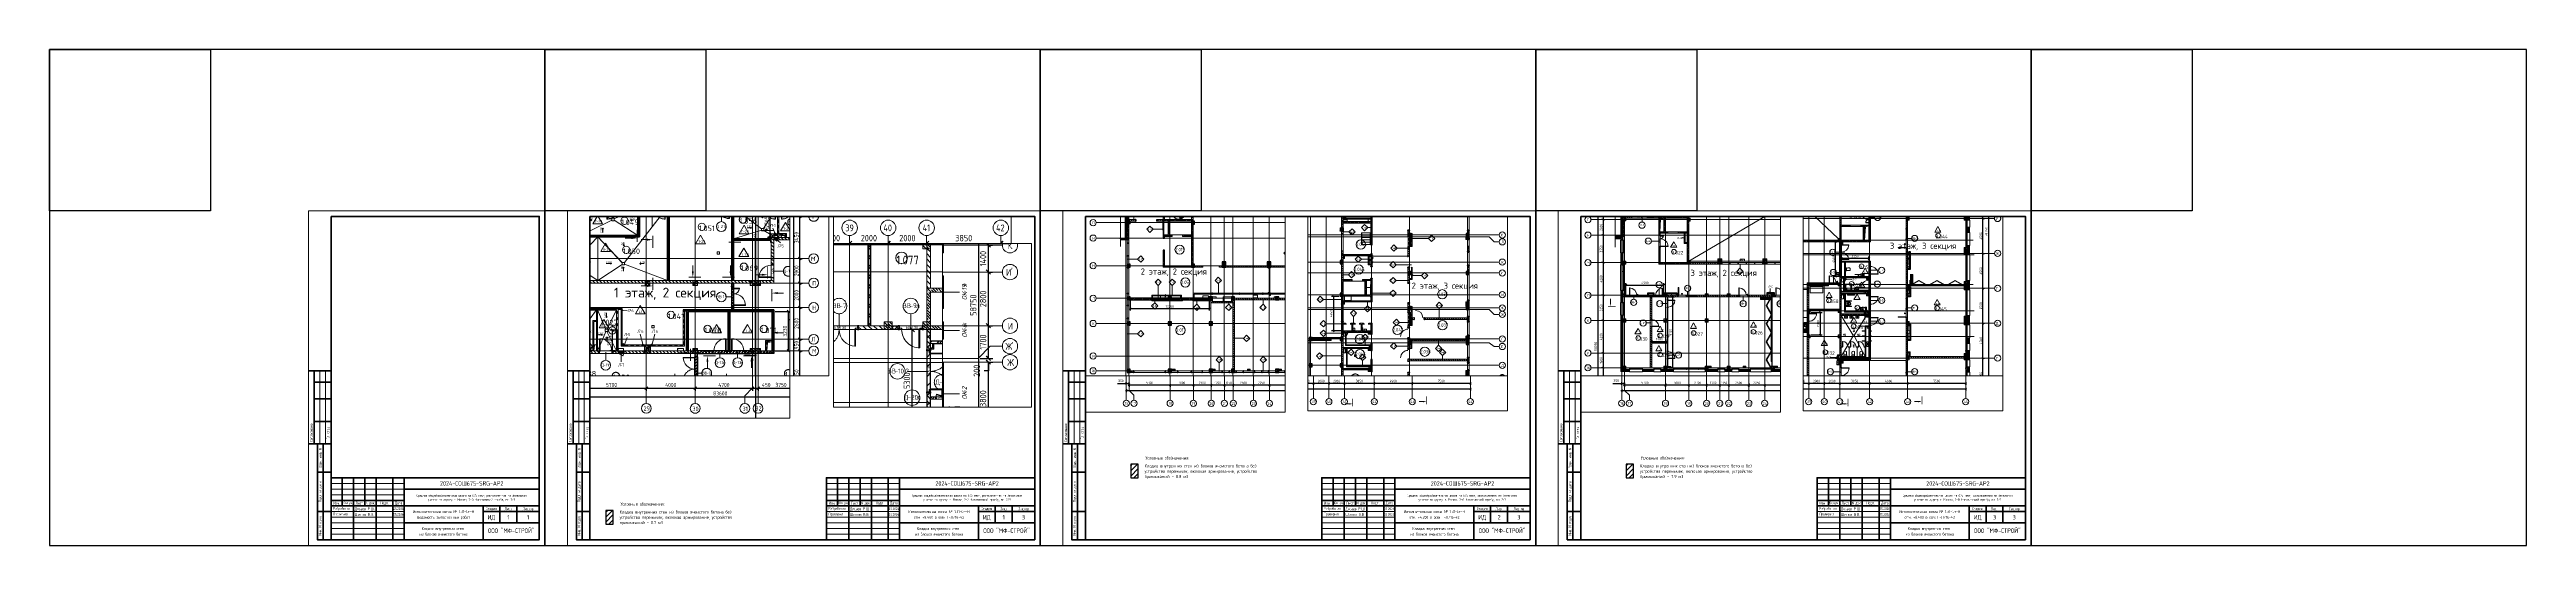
# Paper-space layout '1.31Блк4в' of a CAD drawing. Header units: millimetres. Extents: x -143 to 2057, y 0 to 440.
# The model-space entities are those that its viewports show. They can reach past a viewport. Long polylines and large blocks are cut down to what shows.
import ezdxf
from ezdxf.enums import TextEntityAlignment as Align

# ---------------------------------------------------------------- set-up
doc = ezdxf.new("R2018")
doc.units = ezdxf.units.MM
for name, pattern in [('200_ШТРИХ__ш1_п0_6_', [160, 100, -60]), ('ADSK_Линия сетки', [2500, 2000, -250, 0, -250]), ('ADSK_Невидимые', [500, 300, -200]), ('ADSK_Скрыто', [600, 300, -300]), ('Штрих короткий', [300, 150, -150]), ('Штриховая', [600, 400, -200])]:
    doc.linetypes.add(name, pattern=pattern)
doc.layers.get('Defpoints').update_dxf_attribs({"color": 250})
for name, color, linetype, lineweight in [('0) кирпич', 30, 'Continuous', 60), ('0.1) Блок 3 вып', 6, 'Continuous', 30), ('0.1) Блок 3.1 вып', 6, 'Continuous', 30), ('0.1) Блок 4 вып', 6, 'Continuous', 30), ('0.2) Кирп 3.1 вып', 30, 'Continuous', 30), ('0.2) Кирпич', 30, 'Continuous', 30), ('0.2) Кирпич 3 вып', 30, 'Continuous', 30), ('0.3) ПГП 3.1 вып', 4, 'Continuous', 30), ('A-____-____-DIMS', 250, 'Continuous', 9), ('A-AREA-____-IDEN', 250, 'Continuous', 9), ('A-DETL-____-HDLN', 250, 'ADSK_Невидимые', 9), ('A-DETL-____-OTLN', 250, 'Continuous', 5), ('A-DETL-GENF-OTLN', 250, 'Continuous', 5), ('A-DOOR-____-IDEN', 250, 'Continuous', 9), ('A-DOOR-____-MCUT', 250, 'Continuous', 5), ('A-DOOR-____-OTLN', 250, 'Continuous', 5), ('A-DOOR-FRAM-MCUT', 250, 'Continuous', 5), ('A-DOOR-FRAM-OTLN', 250, 'Continuous', 5), ('A-DOOR-GLAZ-MCUT', 250, 'Continuous', 5), ('A-FLOR-____-IDEN', 250, 'Continuous', 9), ('A-FLOR-____-OTLN', 250, 'Continuous', 9), ('A-GENM-____-MCUT', 250, 'Continuous', 25), ('A-GENM-____-OTLN', 250, 'Continuous', 9), ('A-GLAZ-____-IDEN', 250, 'Continuous', 9), ('A-GLAZ-____-MCUT', 250, 'Continuous', 9), ('A-GLAZ-____-OTLN', 250, 'Continuous', 5), ('A-GLAZ-CURT-OTLN', 250, 'Continuous', 5), ('A-GLAZ-CWMG-MCUT', 250, 'Continuous', 9), ('A-WALL-____-IDEN', 250, 'Continuous', 9), ('A-WALL-____-MCUT', 250, 'Continuous', 13), ('A-WALL-____-OTLN', 250, 'Continuous', 9), ('A-WALL-____-PATT', 250, 'Continuous', 13), ('A-WALL-FNSH-MCUT', 250, 'Continuous', 13), ('E-ELEC-EQPM-OTLN', 250, 'Continuous', 9), ('G-____-____-DIMS', 250, 'Continuous', 9), ('G-____-____-SYMB', 250, 'ADSK_Скрыто', 9), ('G-____-____-TEXT', 250, 'Continuous', 9), ('G-XREF-____-OTLN', 250, 'Continuous', 9), ('I-WALL-____-OTLN', 250, 'Continuous', 9), ('P-SANR-FIXT-OTLN', 250, 'Continuous', 9), ('S-BEAM-____-OTLN', 250, 'Continuous', 9), ('S-COLS-____-MCUT', 250, 'Continuous', 25), ('S-COLS-____-OTLN', 250, 'Continuous', 9), ('S-GRID-____-IDEN', 250, 'Continuous', 9), ('S-GRID-____-OTLN', 250, 'Continuous', 9), ('S-STRS-____-OTLN', 250, 'Continuous', 5), ('Обобщенные модели', 250, 'Continuous', 9)]:
    doc.layers.add(name, color=color, linetype=linetype, lineweight=lineweight)
doc.layers.add('ВЭ', color=7, linetype='Continuous')
doc.styles.add('Arial', font='arial.ttf', dxfattribs={"height": 1})
doc.styles.add('Arial Narrow', font='ARIALN.TTF', dxfattribs={"width": 0.9, "height": 150})
doc.styles.add('GOST Common', font='', dxfattribs={"width": 0.9, "height": 350})
doc.styles.add('GOST Common_1', font='', dxfattribs={"width": 0.9, "height": 250})
doc.styles.add('ISOCPEUR', font='isocpeur.ttf', dxfattribs={"width": 0.8, "height": 100})
doc.styles.add('ISOCPEUR_1', font='isocpeur.ttf', dxfattribs={"width": 0.9, "height": 250})
doc.styles.add('ISOCPEUR_2', font='isocpeur.ttf', dxfattribs={"height": 160})
doc.styles.add('ISOCPEUR_3', font='isocpeur.ttf', dxfattribs={"height": 250})
doc.styles.add('ISOCPEUR_6', font='isocpeur.ttf', dxfattribs={"height": 3.5})
doc.styles.add('ISOCPEUR_I', font='isocpeui.ttf', dxfattribs={"width": 0.9, "height": 12.5})
doc.styles.add('ISOCPEUR_I_1', font='ГОСТ тип А.ttf', dxfattribs={"height": 2500})
doc.styles.get("Standard").update_dxf_attribs({"font": 'ГОСТ тип А.ttf'})
doc.styles.add('СПДС', font='ГОСТ тип А.ttf', dxfattribs={"width": 0.9})
doc.styles.get('GOST Common').set_extended_font_data('GOST Common')
doc.styles.get('GOST Common_1').set_extended_font_data('GOST Common')
doc.dimstyles.new('А3', dxfattribs={"dimtxt": 333, "dimasz": 222, "dimexe": 222, "dimexo": 111, "dimgap": 111, "dimtad": 1, "dimtoh": 1, "dimdec": 0, "dimrnd": 0.0015, "dimzin": 0, "dimdsep": 46, "dimtxsty": 'Standard', "dimblk": 'OBLIQUE', "dimcen": 0, "dimclrd": 7, "dimclre": 7, "dimclrt": 7, "dimadec": 0, "dimazin": 0, "dimtfac": 1, "dimtdec": 0, "dimtofl": 0, "dimtmove": 0, "dimatfit": 3, "dimfxl": 1, "dimtolj": 1, "dimtzin": 0, "dimarcsym": 0})
pattern_1 = [(45, (12287.9, -7e-12), (-251.4472, 251.4472), []), (45, (12287.9, 381), (-251.4472, 251.4472), [])]
pattern_2 = [(135, (12287.91, -0.0006), (-141.42136, -141.42136), [])]
pattern_3 = [(45, (12287.9, -0.0006), (-224.5064, 224.5064), []), (45, (12367.3, -0.0006), (0, 449.0128), []), (45, (12208.54, -0.0006), (0, 449.0128), [])]
pattern_4 = [(45, (12287.9, -0.0006), (-251.4472, 251.4472), []), (45, (12287.9, 381), (-251.4472, 251.4472), [])]
pattern_5 = [(135, (1751.41, 124.685), (-14.14214, -14.14214), []), (225, (1751.41, 124.685), (14.14214, -14.14214), [])]
pattern_6 = [(45, (-371.384, 124.685), (-14.1421, 14.1421), []), (135, (-371.384, 124.685), (-14.1421, -14.1421), [])]
pattern_7 = [(135, (1201.41, 164.685), (-14.1421, -14.1421), []), (225, (1201.41, 164.685), (14.1421, -14.1421), [])]
pattern_8 = [(45, (-921.384, 164.685), (-14.1421, 14.1421), []), (135, (-921.384, 164.685), (-14.1421, -14.1421), [])]
pattern_9 = [(135, (1751.41, 164.685), (-14.14214, -14.14214), []), (225, (1751.41, 164.685), (14.14214, -14.14214), [])]
pattern_10 = [(45, (-371.384, 164.685), (-14.1421, 14.1421), []), (135, (-371.384, 164.685), (-14.1421, -14.1421), [])]
pattern_11 = [(225, (1751.41, -124.685), (-14.14214, 14.14214), []), (135, (1751.41, -124.685), (14.14214, 14.14214), [])]
pattern_12 = [(315, (-371.384, -124.685), (-14.1421, -14.1421), []), (225, (-371.384, -124.685), (-14.1421, 14.1421), [])]
pattern_13 = [(135, (12287.91, -0.0006), (-142.5612, -142.5612), []), (135, (12430.48, -0.0006), (-142.5612, -142.5612), [252.016, -50.403, 3.353, -47.05])]
pattern_14 = [(135, (1676.41, 164.685), (-14.14214, -14.14214), []), (225, (1676.41, 164.685), (14.14214, -14.14214), [])]
pattern_15 = [(45, (-446.384, 164.685), (-14.1421, 14.1421), []), (135, (-446.384, 164.685), (-14.1421, -14.1421), [])]
pattern_16 = [(135, (1951.41, 124.685), (-14.14214, -14.14214), []), (225, (1951.41, 124.685), (14.14214, -14.14214), [])]
pattern_17 = [(45, (-171.384, 124.685), (-14.1421, 14.1421), []), (135, (-171.384, 124.685), (-14.1421, -14.1421), [])]
pattern_18 = [(135, (951.411, 164.685), (-14.1421, -14.1421), []), (225, (951.411, 164.685), (14.1421, -14.1421), [])]
pattern_19 = [(45, (-1171.384, 164.685), (-14.1421, 14.1421), []), (135, (-1171.384, 164.685), (-14.1421, -14.1421), [])]
pattern_20 = [(45, (125, 0), (-22.6274, 22.6274), [])]
pattern_21 = [(135, (28708.77, -120984.93), (-141.42136, -141.42136), [])]
pattern_22 = [(135, (1051.41, 164.685), (-14.1421, -14.1421), []), (225, (1051.41, 164.685), (14.1421, -14.1421), [])]
pattern_23 = [(45, (-1071.384, 164.685), (-14.1421, 14.1421), []), (135, (-1071.384, 164.685), (-14.1421, -14.1421), [])]
pattern_24 = [(135, (1601.41, 164.685), (-14.14214, -14.14214), []), (225, (1601.41, 164.685), (14.14214, -14.14214), [])]
pattern_25 = [(45, (-521.384, 164.685), (-14.1421, 14.1421), []), (135, (-521.384, 164.685), (-14.1421, -14.1421), [])]
pattern_26 = [(45, (28708.77, -120984.93), (-251.4472, 251.4472), []), (45, (28708.77, -120603.93), (-251.4472, 251.4472), [])]
pattern_27 = [(135, (1551.41, 164.685), (-14.14214, -14.14214), []), (225, (1551.41, 164.685), (14.14214, -14.14214), [])]
pattern_28 = [(45, (-571.384, 164.685), (-14.1421, 14.1421), []), (135, (-571.384, 164.685), (-14.1421, -14.1421), [])]
pattern_29 = [(135, (28708.77, -120984.93), (-142.5612, -142.5612), []), (135, (28851.33, -120984.93), (-142.5612, -142.5612), [252.016, -50.403, 3.353, -47.05])]
pattern_30 = [(50, (28708.77, -120984.93), (364.36793, -31.8783), [38.1, -419.1]), (355, (28708.77, -120984.93), (-70.48585, 382.1133), [30.48, -335.28]), (100.451, (28739.14, -120987.6), (293.885, 350.2334), [32.38, -356.18]), (46.184, (28708.77, -120883.33), (542.1585, -84.0858), [57.15, -628.65]), (96.636, (28753.95, -120890.34), (474.8049, 494.8554), [48.57, -534.27]), (351.184, (28708.8, -120883.33), (474.8102, 494.85), [45.72, -502.92]), (21, (28759.57, -120908.73), (303.22847, -204.53046), [38.1, -419.1]), (326, (28759.57, -120908.73), (123.6039, 368.376), [30.48, -335.28]), (71.451, (28784.84, -120925.78), (426.8341, 163.8427), [32.38, -356.18]), (37.5, (28708.77, -120984.93), (6.17665, 169.11015), [16.764, -314.452, 16.764, -323.596, -336.55]), (37.5, (28708.77, -120984.93), (6.17665, 169.11015), [-671.576, 16.764, -319.786]), (7.5, (28708.77, -120984.93), (133.63888, 200.3615), [16.764, -177.292, 16.764, -306.832, -128.27]), (7.5, (28708.77, -120984.93), (133.63888, 200.3615), [-517.652, 16.764, -111.506]), (327.5, (28595.49, -120984.93), (271.18182, -11.45836), [16.764, -110.236, 16.764, -379.476, -525.78]), (327.5, (28595.49, -120984.93), (271.18182, -11.45836), [-523.24, 16.764, -509.016]), (317.5, (28544.7, -120984.93), (296.2585, 50.85285), [16.764, -148.336, 16.764, -246.38, -373.38]), (317.5, (28544.7, -120984.93), (296.2585, 50.85285), [-428.244, 16.764, -356.616])]
pattern_31 = [(45, (28708.77, -120984.93), (-70.71068, 70.71068), [])]
pattern_32 = [(135, (28052.9, -258555.93), (-141.42136, -141.42136), [])]
pattern_33 = [(45, (28052.9, -258555.93), (-251.4472, 251.4472), []), (45, (28052.9, -258174.93), (-251.4472, 251.4472), [])]
pattern_34 = [(45, (28052.9, -258555.93), (-224.5064, 224.5064), []), (45, (28132.28, -258555.93), (0, 449.0128), []), (45, (27973.53, -258555.93), (0, 449.0128), [])]
pattern_35 = [(135, (28052.9, -258555.93), (-142.5612, -142.5612), []), (135, (28195.47, -258555.93), (-142.5612, -142.5612), [252.016, -50.403, 3.353, -47.05])]
pattern_36 = [(135, (1801.41, 164.685), (-14.14214, -14.14214), []), (225, (1801.41, 164.685), (14.14214, -14.14214), [])]
pattern_37 = [(45, (-321.384, 164.685), (-14.1421, 14.1421), []), (135, (-321.384, 164.685), (-14.1421, -14.1421), [])]
pattern_38 = [(135, (1801.41, 124.685), (-14.14214, -14.14214), []), (225, (1801.41, 124.685), (14.14214, -14.14214), [])]
pattern_39 = [(45, (-321.384, 124.685), (-14.1421, 14.1421), []), (135, (-321.384, 124.685), (-14.1421, -14.1421), [])]
pattern_40 = [(135, (28052.9, -258555.93), (-84.85281, -84.85281), []), (225, (28052.9, -258555.93), (84.85281, -84.85281), [])]
pattern_41 = [(45, (28052.91, -258555.93), (-70.71068, 70.71068), []), (135, (28052.91, -258555.93), (-70.71068, -70.71068), [])]
pattern_42 = [(50, (28052.9, -258555.93), (364.36793, -31.8783), [38.1, -419.1]), (355, (28052.9, -258555.93), (-70.48585, 382.1133), [30.48, -335.28]), (100.451, (28083.27, -258558.6), (293.885, 350.2334), [32.38, -356.18]), (46.184, (28052.9, -258454.33), (542.1585, -84.0858), [57.15, -628.65]), (96.636, (28098.1, -258461.34), (474.8049, 494.8554), [48.57, -534.27]), (351.184, (28052.9, -258454.33), (474.8102, 494.85), [45.72, -502.92]), (21, (28103.7, -258479.73), (303.22847, -204.53046), [38.1, -419.1]), (326, (28103.7, -258479.73), (123.6039, 368.376), [30.48, -335.28]), (71.451, (28128.97, -258496.77), (426.8341, 163.8427), [32.38, -356.18]), (37.5, (28052.9, -258555.93), (6.17665, 169.11015), [16.764, -314.452, 16.764, -323.596, -336.55]), (37.5, (28052.9, -258555.93), (6.17665, 169.11015), [-671.576, 16.764, -319.786]), (7.5, (28052.9, -258555.93), (133.63888, 200.3615), [16.764, -177.292, 16.764, -306.832, -128.27]), (7.5, (28052.9, -258555.93), (133.63888, 200.3615), [-517.652, 16.764, -111.506]), (327.5, (27939.62, -258555.93), (271.18182, -11.45836), [16.764, -110.236, 16.764, -379.476, -525.78]), (327.5, (27939.62, -258555.93), (271.18182, -11.45836), [-523.24, 16.764, -509.016]), (317.5, (27888.82, -258555.93), (296.2585, 50.85285), [16.764, -148.336, 16.764, -246.38, -373.38]), (317.5, (27888.82, -258555.93), (296.2585, 50.85285), [-428.244, 16.764, -356.616])]
pattern_43 = [(45, (28052.9, -258555.93), (-141.42136, 141.42136), []), (135, (28052.9, -258555.93), (-141.42136, -141.42136), [])]
pattern_44 = [(135, (28052.9, -258645.93), (-141.42136, -141.42136), [])]

# ---------------------------------------------------------------- blocks, each defined once
blk = doc.blocks.new('*U6605')
at = {"color": 4}
blk.add_lwpolyline([(-220, -220), (220, -220), (220, 220), (-220, 220)], close=True, dxfattribs=at)
at = {"color": 3}
blk.add_lwpolyline([(-220, 220), (-77, 220), (-77, 77), (-220, 77)], close=True, dxfattribs=at)
blk = doc.blocks.new('*U6606')
at = {"color": 0, "linetype": 'ByBlock', "lineweight": -2, "transparency": 16777216}
for p in [(0, 0), (440, 0), (880, 0), (1320, 0), (1760, 0)]:
    blk.add_blockref('*U6605', p, dxfattribs=at)
blk = doc.blocks.new('*U5494')
at = {"lineweight": 0}
blk.add_lwpolyline([(-205, -5), (5, -5), (5, 292), (-205, 292)], close=True, dxfattribs=at)
at = {"color": 0, "linetype": 'Continuous', "lineweight": 50}
blk.add_lwpolyline([(-185, 287), (0, 287), (0, 0), (-185, 0)], close=True, dxfattribs=at)
at = {"lineweight": 35}
for points in [[(-185, 150), (-205, 150)], [(-200, 85), (-200, 150)], [(-185, 140), (-200, 140)], [(-185, 125), (-200, 125)], [(-185, 105), (-200, 105)], [(-185, 85), (-205, 85)], [(-185, 85), (-197, 85), (-197, 0), (-185, 0)], [(-192, 0), (-192, 85)], [(-185, 60), (-197, 60)], [(-175, 55), (-175, 30)], [(-165, 55), (-165, 0)], [(-155, 55), (-155, 30)], [(-145, 55), (-145, 0)], [(-130, 55), (-130, 0)], [(-120, 55), (-120, 0)], [(-120, 45), (0, 45)], [(-185, 25), (-197, 25)], [(-185, 35), (-120, 35)], [(-185, 30), (0, 30)], [(-50, 30), (-50, 0)], [(-50, 25), (0, 25)], [(-35, 30), (-35, 15)], [(-20, 30), (-20, 15)], [(-120, 15), (0, 15)]]:
    blk.add_lwpolyline(points, dxfattribs=at)
at = {"lineweight": 18}
for points in [[(-195, 85), (-195, 150)], [(-190, 85), (-190, 150)], [(-185, 50), (-120, 50)], [(-185, 45), (-120, 45)], [(-185, 40), (-120, 40)], [(-185, 25), (-120, 25)], [(-185, 20), (-120, 20)], [(-185, 15), (-120, 15)], [(-185, 10), (-120, 10)], [(-185, 5), (-120, 5)]]:
    blk.add_lwpolyline(points, dxfattribs=at)
at = {"lineweight": 35}
blk.add_lwpolyline([(-185, 0), (0, 0), (0, 55), (-185, 55)], close=True, dxfattribs=at)
at = {"lineweight": 0}
blk.add_lwpolyline([(0, -5), (5, -5), (5, 0)], dxfattribs=at)
at = {"lineweight": -2, "char_height": 2.5, "attachment_point": 5, "rotation": 90, "style": 'СПДС'}
for s, insert, width in [('Согласовано', (-202.5, 95), 19.991), ('Гл. спец.', (-187.5, 95), 19.991), ('Взам. инв. N', (-194.5, 72.5), 24.991), ('Подл. и дата', (-194.5, 42.5), 34.991), ('Инв. N подл.', (-194.5, 12.5), 24.991)]:
    blk.add_mtext(s, dxfattribs=dict(at, insert=insert, width=width))
at = {"lineweight": -2, "char_height": 2.5, "style": 'СПДС'}
for s, insert, width, attachment_point in [('Разработал', (-183.1, 27.5), 17.953, 4), ('Проверил', (-183.1, 22.5), 17.953, 4), ('Изм.', (-180, 32.5), 10, 5), ('Кол.уч.', (-170, 32.5), 10, 5), ('Лист', (-160, 32.5), 10, 5), ('N док.', (-150, 32.5), 10, 5), ('Подп.', (-137.5, 32.5), 15, 5), ('Дата', (-125, 32.5), 10, 5), ('Стадия', (-42.5, 27.5), 15, 5), ('Лист', (-27.5, 27.5), 15, 5), ('Листов', (-10, 27.5), 20, 5)]:
    blk.add_mtext(s, dxfattribs=dict(at, insert=insert, width=width, attachment_point=attachment_point))
at = {"insert": (-60.2, 37.2), "char_height": 2.2, "attachment_point": 5, "style": 'СПДС'}
blk.add_mtext_dynamic_manual_height_columns('Средняя общеобразовательная школа на 675 мест, расположенная на земельном\\P\\pxqc;участке по адресу: г. Москва, 2-й Нагатинский проезд, вл. 2/3', width=118.293, gutter_width=0, heights=[12.8], dxfattribs=at)
at = {"lineweight": 30, "width": 0.9, "flags": 104}
blk.add_attdef('ШАПКА', text='', height=3, dxfattribs=at).set_placement((-135, 281), align=Align.MIDDLE_CENTER)
at = {"style": 'СПДС'}
for tag, height, p in [('ШИФР_ПРОЕКТА', 4, (-60, 50)), ('НАИМЕНОВАНИЕ_ОБЪЕКТА', 2.5, (-85, 25)), ('СТАДИЯ', 4, (-42.5, 20)), ('ЛИСТ_первый', 4, (-27.5, 20)), ('ЛИСТОВ', 4, (-10, 20)), ('НАИМЕНОВАНИЕ_ОБЪЕКТА2', 2.5, (-85, 20)), ('НАИМЕНОВАНИЕ_ЧЕРТЕЖА2', 2.5, (-85, 5)), ('НАИМЕНОВАНИЕ_ЧЕРТЕЖА1', 2.5, (-85, 10)), ('ОРГАНИЗАЦИЯ_РАЗРАБОТЧИК1', 4, (-25, 8.1))]:
    blk.add_attdef(tag, text='', height=height, dxfattribs=at).set_placement(p, align=Align.MIDDLE_CENTER)
for tag, p in [('РАЗРАБОТЧИК', (-164, 27.5)), ('РУК.ГРУППЫ', (-164, 22.5))]:
    blk.add_attdef(tag, text='', height=2.5, dxfattribs=at).set_placement(p, align=Align.MIDDLE_LEFT)
at = {"style": 'СПДС', "width": 0.9}
for tag, p in [('ДАТА1', (-129.6, 26.4)), ('ДАТА2', (-129.6, 21.4))]:
    blk.add_attdef(tag, p, '', height=2.3, dxfattribs=at)
blk = doc.blocks.new('*U5495')
at = {"lineweight": 0}
blk.add_lwpolyline([(-415, -5), (5, -5), (5, 292), (-415, 292)], close=True, dxfattribs=at)
at = {"color": 0, "linetype": 'Continuous', "lineweight": 50}
blk.add_lwpolyline([(-395, 287), (0, 287), (0, 0), (-395, 0)], close=True, dxfattribs=at)
at = {"lineweight": 35}
for points in [[(-395, 150), (-415, 150)], [(-410, 85), (-410, 150)], [(-395, 140), (-410, 140)], [(-395, 125), (-410, 125)], [(-395, 105), (-410, 105)], [(-395, 85), (-415, 85)], [(-395, 85), (-407, 85), (-407, 0), (-395, 0)], [(-402, 0), (-402, 85)], [(-395, 60), (-407, 60)], [(-175, 55), (-175, 30)], [(-165, 55), (-165, 0)], [(-155, 55), (-155, 30)], [(-145, 55), (-145, 0)], [(-130, 55), (-130, 0)], [(-120, 55), (-120, 0)], [(-120, 45), (0, 45)], [(-395, 25), (-407, 25)], [(-185, 35), (-120, 35)], [(-185, 30), (0, 30)], [(-50, 30), (-50, 0)], [(-50, 25), (0, 25)], [(-35, 30), (-35, 15)], [(-20, 30), (-20, 15)], [(-120, 15), (0, 15)]]:
    blk.add_lwpolyline(points, dxfattribs=at)
at = {"lineweight": 18}
for points in [[(-405, 85), (-405, 150)], [(-400, 85), (-400, 150)], [(-185, 50), (-120, 50)], [(-185, 45), (-120, 45)], [(-185, 40), (-120, 40)], [(-185, 25), (-120, 25)], [(-185, 20), (-120, 20)], [(-185, 15), (-120, 15)], [(-185, 10), (-120, 10)], [(-185, 5), (-120, 5)]]:
    blk.add_lwpolyline(points, dxfattribs=at)
at = {"lineweight": 35}
blk.add_lwpolyline([(-185, 0), (0, 0), (0, 55), (-185, 55)], close=True, dxfattribs=at)
at = {"lineweight": 0}
blk.add_lwpolyline([(0, -5), (5, -5), (5, 0)], dxfattribs=at)
at = {"lineweight": -2, "char_height": 2.5, "attachment_point": 5, "rotation": 90, "style": 'СПДС'}
for s, insert, width in [('Согласовано', (-412.5, 95), 19.991), ('Гл. спец.', (-397.5, 95), 19.991), ('Взам. инв. N', (-404.5, 72.5), 24.991), ('Подл. и дата', (-404.5, 42.5), 34.991), ('Инв. N подл.', (-404.5, 12.5), 24.991)]:
    blk.add_mtext(s, dxfattribs=dict(at, insert=insert, width=width))
at = {"lineweight": -2, "char_height": 2.5, "style": 'СПДС'}
for s, insert, width, attachment_point in [('Разработал', (-183.1, 27.5), 17.953, 4), ('Проверил', (-183.1, 22.5), 17.953, 4), ('Изм.', (-180, 32.5), 10, 5), ('Кол.уч.', (-170, 32.5), 10, 5), ('Лист', (-160, 32.5), 10, 5), ('N док.', (-150, 32.5), 10, 5), ('Подп.', (-137.5, 32.5), 15, 5), ('Дата', (-125, 32.5), 10, 5), ('Стадия', (-42.5, 27.5), 15, 5), ('Лист', (-27.5, 27.5), 15, 5), ('Листов', (-10, 27.5), 20, 5)]:
    blk.add_mtext(s, dxfattribs=dict(at, insert=insert, width=width, attachment_point=attachment_point))
at = {"insert": (-60.2, 37.2), "char_height": 2.2, "attachment_point": 5, "style": 'СПДС'}
blk.add_mtext_dynamic_manual_height_columns('Средняя общеобразовательная школа на 675 мест, расположенная на земельном\\P\\pxqc;участке по адресу: г. Москва, 2-й Нагатинский проезд, вл. 2/3', width=118.293, gutter_width=0, heights=[12.8], dxfattribs=at)
at = {"lineweight": 30, "width": 0.9, "flags": 104}
blk.add_attdef('ШАПКА', text='', height=3, dxfattribs=at).set_placement((-135, 281), align=Align.MIDDLE_CENTER)
at = {"style": 'СПДС'}
for tag, height, p in [('ШИФР_ПРОЕКТА', 4, (-60, 50)), ('НАИМЕНОВАНИЕ_ОБЪЕКТА', 2.5, (-85, 25)), ('СТАДИЯ', 4, (-42.5, 20)), ('ЛИСТ_первый', 4, (-27.5, 20)), ('ЛИСТОВ', 4, (-10, 20)), ('НАИМЕНОВАНИЕ_ОБЪЕКТА2', 2.5, (-85, 20)), ('НАИМЕНОВАНИЕ_ЧЕРТЕЖА2', 2.5, (-85, 5)), ('НАИМЕНОВАНИЕ_ЧЕРТЕЖА1', 2.5, (-85, 10)), ('ОРГАНИЗАЦИЯ_РАЗРАБОТЧИК1', 4, (-25, 8.1))]:
    blk.add_attdef(tag, text='', height=height, dxfattribs=at).set_placement(p, align=Align.MIDDLE_CENTER)
for tag, p in [('РАЗРАБОТЧИК', (-164, 27.5)), ('РУК.ГРУППЫ', (-164, 22.5))]:
    blk.add_attdef(tag, text='', height=2.5, dxfattribs=at).set_placement(p, align=Align.MIDDLE_LEFT)
at = {"style": 'СПДС', "width": 0.9}
for tag, p in [('ДАТА1', (-129.6, 26.4)), ('ДАТА2', (-129.6, 21.4))]:
    blk.add_attdef(tag, p, '', height=2.3, dxfattribs=at)
blk = doc.blocks.new('Разрез - Номер вида спереди_3_5 мм-32550530-АР1_Кладочный план 1 этажа С2и3')
at = {"layer": 'G-____-____-SYMB', "linetype": 'Continuous'}
for points in [[(9.8, 0.4), (9.8, -0.4), (-0.3, -0.4), (-0.3, 0.4)], [(2.2, -4.7), (3, 0), (3.8, -4.7)]]:
    blk.add_hatch(color=256, dxfattribs=at).paths.add_polyline_path(points)
at = {"layer": 'G-____-____-SYMB', "linetype": 'Continuous', "lineweight": 20}
blk.add_line((3, -3), (3, -9.7), dxfattribs=at)
blk = doc.blocks.new('Разрез - Номер вида сзади_3_5 мм-32550532-АР1_Кладочный план 1 этажа С2и3')
at = {"layer": 'G-____-____-SYMB', "linetype": 'Continuous'}
for points in [[(9.8, 0.4), (9.8, -0.4), (-0.3, -0.4), (-0.3, 0.4)], [(2.2, -4.7), (3, 0), (3.8, -4.7)]]:
    blk.add_hatch(color=256, dxfattribs=at).paths.add_polyline_path(points)
at = {"layer": 'G-____-____-SYMB', "linetype": 'Continuous', "lineweight": 20}
blk.add_line((3, -3), (3, -9.7), dxfattribs=at)
blk = doc.blocks.new('Дверь_СКБ_1Ст_Внутренняя - Д-21л_1100x2100h_Пищеблок_Производственная часть-41855164-АР1_Маркировочный план 1 этажа С2и3')
at = {"layer": 'A-DOOR-____-OTLN'}
h = blk.add_hatch(dxfattribs=at)
h.set_pattern_fill('FP_12', color=256, style=0, pattern_type=2)
h.set_pattern_definition(pattern_5)
h.paths.add_polyline_path([(562.5, -60), (562.5, 60), (537.5, 60), (537.5, -60)])
at = {"layer": 'A-DOOR-FRAM-OTLN'}
h = blk.add_hatch(dxfattribs=at)
h.set_pattern_fill('FP_13', color=256, style=0, pattern_type=2)
h.set_pattern_definition(pattern_6)
h.paths.add_polyline_path([(-512.5, -60), (-512.5, 60), (-537.5, 60), (-537.5, -60)])
at = {"layer": 'A-DOOR-____-MCUT'}
for p, q in [((512.5, 1060), (472.5, 1060)), ((472.5, 1060), (472.5, 60)), ((472.5, 60), (512.5, 60)), ((512.5, 60), (512.5, 1060))]:
    blk.add_line(p, q, dxfattribs=at)
at = {"layer": 'A-DOOR-____-OTLN'}
blk.add_arc((512.5, 60), 1000, 90, 180, dxfattribs=at)
at = {"layer": 'A-DOOR-FRAM-MCUT'}
for p, q in [((-497.5, 68), (-567.5, 68)), ((-567.5, 68), (-567.5, 60)), ((-567.5, 60), (-497.5, 60)), ((-512.5, 60), (-537.5, 60)), ((-537.5, 60), (-537.5, -60)), ((-487.5, 60), (-512.5, 60)), ((-512.5, 60), (-512.5, -20)), ((-512.5, -60), (-512.5, 60)), ((-497.5, 60), (-512.5, 60)), ((-512.5, 60), (-512.5, 59)), ((-512.5, 59), (-497.5, 59)), ((-497.5, 60), (-497.5, 68)), ((-497.5, 59), (-497.5, 60)), ((-487.5, 20), (-487.5, 60)), ((-477.5, 20), (-487.5, 20)), ((-477.5, -20), (-477.5, 20)), ((512.5, 20), (502.5, 20)), ((502.5, 20), (502.5, -20)), ((512.5, 60), (512.5, 20)), ((537.5, 60), (512.5, 60)), ((592.5, 68), (522.5, 68)), ((522.5, 68), (522.5, 60)), ((537.5, 60), (522.5, 60)), ((522.5, 60), (522.5, 59)), ((522.5, 60), (592.5, 60)), ((522.5, 59), (537.5, 59)), ((537.5, -20), (537.5, 60)), ((562.5, 60), (537.5, 60)), ((537.5, 60), (537.5, -60)), ((537.5, 59), (537.5, 60)), ((562.5, -60), (562.5, 60)), ((592.5, 60), (592.5, 68)), ((-497.5, -60), (-567.5, -60)), ((-567.5, -60), (-567.5, -68)), ((-567.5, -68), (-497.5, -68)), ((-537.5, -60), (-512.5, -60)), ((-512.5, -20), (-477.5, -20)), ((-497.5, -20), (-512.5, -20)), ((-512.5, -20), (-512.5, -60)), ((-512.5, -60), (-497.5, -60)), ((-497.5, -60), (-497.5, -20)), ((-497.5, -68), (-497.5, -60)), ((502.5, -20), (537.5, -20)), ((537.5, -20), (522.5, -20)), ((522.5, -20), (522.5, -60)), ((522.5, -60), (537.5, -60)), ((592.5, -60), (522.5, -60)), ((522.5, -60), (522.5, -68)), ((522.5, -68), (592.5, -68)), ((537.5, -60), (537.5, -20)), ((537.5, -60), (562.5, -60)), ((592.5, -68), (592.5, -60))]:
    blk.add_line(p, q, dxfattribs=at)
blk = doc.blocks.new('Дверь_СКБ_1Ст_Внутренняя - Д-23л_1100x2100h_КУИ пищеблока-41879388-АР1_Маркировочный план 1 этажа С2и3')
at = {"layer": 'A-DOOR-____-OTLN'}
h = blk.add_hatch(dxfattribs=at)
h.set_pattern_fill('FP_12', color=256, style=0, pattern_type=2)
h.set_pattern_definition(pattern_5)
h.paths.add_polyline_path([(537.5, 60), (537.5, -60), (562.5, -60), (562.5, 60)])
at = {"layer": 'A-DOOR-FRAM-OTLN'}
h = blk.add_hatch(dxfattribs=at)
h.set_pattern_fill('FP_13', color=256, style=0, pattern_type=2)
h.set_pattern_definition(pattern_6)
h.paths.add_polyline_path([(-537.5, 60), (-537.5, -60), (-512.5, -60), (-512.5, 60)])
at = {"layer": 'A-DOOR-____-MCUT'}
for p, q in [((512.5, 1060), (472.5, 1060)), ((472.5, 1060), (472.5, 60)), ((472.5, 60), (512.5, 60)), ((512.5, 60), (512.5, 1060))]:
    blk.add_line(p, q, dxfattribs=at)
at = {"layer": 'A-DOOR-____-OTLN'}
blk.add_arc((512.5, 60), 1000, 90, 180, dxfattribs=at)
at = {"layer": 'A-DOOR-FRAM-MCUT'}
for p, q in [((-497.5, 68), (-567.5, 68)), ((-567.5, 68), (-567.5, 60)), ((-567.5, 60), (-497.5, 60)), ((-512.5, 60), (-537.5, 60)), ((-537.5, 60), (-537.5, -60)), ((-487.5, 60), (-512.5, 60)), ((-512.5, 60), (-512.5, -20)), ((-512.5, -60), (-512.5, 60)), ((-497.5, 60), (-512.5, 60)), ((-512.5, 60), (-512.5, 59)), ((-512.5, 59), (-497.5, 59)), ((-497.5, 60), (-497.5, 68)), ((-497.5, 59), (-497.5, 60)), ((-487.5, 20), (-487.5, 60)), ((-477.5, 20), (-487.5, 20)), ((-477.5, -20), (-477.5, 20)), ((512.5, 20), (502.5, 20)), ((502.5, 20), (502.5, -20)), ((512.5, 60), (512.5, 20)), ((537.5, 60), (512.5, 60)), ((592.5, 68), (522.5, 68)), ((522.5, 68), (522.5, 60)), ((537.5, 60), (522.5, 60)), ((522.5, 60), (522.5, 59)), ((522.5, 60), (592.5, 60)), ((522.5, 59), (537.5, 59)), ((537.5, -20), (537.5, 60)), ((562.5, 60), (537.5, 60)), ((537.5, 60), (537.5, -60)), ((537.5, 59), (537.5, 60)), ((562.5, -60), (562.5, 60)), ((592.5, 60), (592.5, 68)), ((-497.5, -60), (-567.5, -60)), ((-567.5, -60), (-567.5, -68)), ((-567.5, -68), (-497.5, -68)), ((-537.5, -60), (-512.5, -60)), ((-512.5, -20), (-477.5, -20)), ((-497.5, -20), (-512.5, -20)), ((-512.5, -20), (-512.5, -60)), ((-512.5, -60), (-497.5, -60)), ((-497.5, -60), (-497.5, -20)), ((-497.5, -68), (-497.5, -60)), ((502.5, -20), (537.5, -20)), ((537.5, -20), (522.5, -20)), ((522.5, -20), (522.5, -60)), ((522.5, -60), (537.5, -60)), ((592.5, -60), (522.5, -60)), ((522.5, -60), (522.5, -68)), ((522.5, -68), (592.5, -68)), ((537.5, -60), (537.5, -20)), ((537.5, -60), (562.5, -60)), ((592.5, -68), (592.5, -60))]:
    blk.add_line(p, q, dxfattribs=at)
blk = doc.blocks.new('Дверь_СКБ_2Ст_Внутренняя1 - Н_ВВ-10_4_2200x2600h_Фрамуга сверху  EIS 30-V7-АР1_Маркировочный план 1 этажа С2и3')
at = {"layer": 'A-DOOR-____-OTLN'}
h = blk.add_hatch(dxfattribs=at)
h.set_pattern_fill('FP_6', color=256, style=0, pattern_type=2)
h.set_pattern_definition(pattern_7)
h.paths.add_polyline_path([(1112.5, 20), (1112.5, 100), (1087.5, 100), (1087.5, -100), (1112.5, -100)])
at = {"layer": 'A-DOOR-FRAM-OTLN'}
h = blk.add_hatch(dxfattribs=at)
h.set_pattern_fill('FP_7', color=256, style=0, pattern_type=2)
h.set_pattern_definition(pattern_8)
h.paths.add_polyline_path([(-1062.5, -100), (-1062.5, 100), (-1087.5, 100), (-1087.5, -100)])
at = {"layer": 'A-DOOR-____-MCUT'}
for p, q in [((-937.5, 1050), (-937.5, 100)), ((-897.5, 1050), (-937.5, 1050)), ((-937.5, 100), (-897.5, 100)), ((-897.5, 100), (-897.5, 1050)), ((962.5, 1050), (922.5, 1050)), ((922.5, 1050), (922.5, 100)), ((922.5, 100), (962.5, 100)), ((962.5, 100), (962.5, 1050))]:
    blk.add_line(p, q, dxfattribs=at)
at = {"layer": 'A-DOOR-____-OTLN'}
for centre, start, end in [((-937.5, 100), 0, 90), ((962.5, 100), 90, 180)]:
    blk.add_arc(centre, 950, start, end, dxfattribs=at)
at = {"layer": 'A-DOOR-FRAM-MCUT'}
for p, q in [((-1047.5, 108), (-1117.5, 108)), ((-1117.5, 108), (-1117.5, 100)), ((-1117.5, 100), (-1047.5, 100)), ((-1062.5, 100), (-1087.5, 100)), ((-1087.5, 100), (-1087.5, -100)), ((-937.5, 100), (-1062.5, 100)), ((-1062.5, 100), (-1062.5, 20)), ((-1062.5, -100), (-1062.5, 100)), ((-1047.5, 100), (-1062.5, 100)), ((-1062.5, 100), (-1062.5, 99)), ((-1062.5, 99), (-1047.5, 99)), ((-1062.5, 20), (-927.5, 20)), ((-1047.5, 20), (-1062.5, 20)), ((-1062.5, 20), (-1062.5, -100)), ((-1047.5, 100), (-1047.5, 108)), ((-1047.5, 99), (-1047.5, 100)), ((-1047.5, -100), (-1047.5, 20)), ((-937.5, 60), (-937.5, 100)), ((-927.5, 60), (-937.5, 60)), ((-927.5, 20), (-927.5, 60)), ((962.5, 60), (952.5, 60)), ((952.5, 60), (952.5, 20)), ((952.5, 20), (1087.5, 20)), ((962.5, 100), (962.5, 60)), ((1087.5, 100), (962.5, 100)), ((1142.5, 108), (1072.5, 108)), ((1072.5, 108), (1072.5, 100)), ((1087.5, 100), (1072.5, 100)), ((1072.5, 100), (1072.5, 99)), ((1072.5, 100), (1142.5, 100)), ((1072.5, 99), (1087.5, 99)), ((1087.5, 20), (1072.5, 20)), ((1072.5, 20), (1072.5, -100)), ((1087.5, 20), (1087.5, 100)), ((1112.5, 100), (1087.5, 100)), ((1087.5, 100), (1087.5, -100)), ((1087.5, 99), (1087.5, 100)), ((1087.5, -100), (1087.5, 20)), ((1112.5, -100), (1112.5, 100)), ((1142.5, 100), (1142.5, 108)), ((-1047.5, -100), (-1117.5, -100)), ((-1117.5, -100), (-1117.5, -108)), ((-1117.5, -108), (-1047.5, -108)), ((-1087.5, -100), (-1062.5, -100)), ((-1062.5, -100), (-1047.5, -100)), ((-1047.5, -108), (-1047.5, -100)), ((1072.5, -100), (1087.5, -100)), ((1142.5, -100), (1072.5, -100)), ((1072.5, -100), (1072.5, -108)), ((1072.5, -108), (1142.5, -108)), ((1087.5, -100), (1112.5, -100)), ((1142.5, -108), (1142.5, -100))]:
    blk.add_line(p, q, dxfattribs=at)
blk = doc.blocks.new('Дверь_СКБ_1Ст_Внутренняя - Д-11п_1100x2100h_ПУИ-41840653-АР1_Маркировочный план 1 этажа С2и3')
at = {"layer": 'A-DOOR-____-OTLN'}
h = blk.add_hatch(dxfattribs=at)
h.set_pattern_fill('FP_14', color=256, style=0, pattern_type=2)
h.set_pattern_definition(pattern_9)
h.paths.add_polyline_path([(562.5, -100), (562.5, 100), (537.5, 100), (537.5, -100), (562.5, -100)])
at = {"layer": 'A-DOOR-FRAM-OTLN'}
h = blk.add_hatch(dxfattribs=at)
h.set_pattern_fill('FP_15', color=256, style=0, pattern_type=2)
h.set_pattern_definition(pattern_10)
h.paths.add_polyline_path([(-512.5, -100), (-512.5, 100), (-537.5, 100), (-537.5, -100)])
at = {"layer": 'A-DOOR-____-MCUT'}
for p, q in [((-487.5, 1100), (-487.5, 100)), ((-447.5, 1100), (-487.5, 1100)), ((-487.5, 100), (-447.5, 100)), ((-447.5, 100), (-447.5, 1100))]:
    blk.add_line(p, q, dxfattribs=at)
at = {"layer": 'A-DOOR-____-OTLN'}
blk.add_arc((-487.5, 100), 1000, 360, 90, dxfattribs=at)
at = {"layer": 'A-DOOR-FRAM-MCUT'}
for p, q in [((-497.5, 108), (-567.5, 108)), ((-567.5, 108), (-567.5, 100)), ((-567.5, 100), (-497.5, 100)), ((-512.5, 100), (-537.5, 100)), ((-537.5, 100), (-537.5, -100)), ((-487.5, 100), (-512.5, 100)), ((-512.5, 100), (-512.5, 20)), ((-512.5, -100), (-512.5, 100)), ((-497.5, 100), (-512.5, 100)), ((-512.5, 100), (-512.5, 99)), ((-512.5, 99), (-497.5, 99)), ((-512.5, 20), (-477.5, 20)), ((-497.5, 20), (-512.5, 20)), ((-512.5, 20), (-512.5, -100)), ((-497.5, 100), (-497.5, 108)), ((-497.5, 99), (-497.5, 100)), ((-497.5, -100), (-497.5, 20)), ((-487.5, 60), (-487.5, 100)), ((-477.5, 60), (-487.5, 60)), ((-477.5, 20), (-477.5, 60)), ((512.5, 60), (502.5, 60)), ((502.5, 60), (502.5, 20)), ((502.5, 20), (537.5, 20)), ((512.5, 100), (512.5, 60)), ((537.5, 100), (512.5, 100)), ((592.5, 108), (522.5, 108)), ((522.5, 108), (522.5, 100)), ((537.5, 100), (522.5, 100)), ((522.5, 100), (522.5, 99)), ((522.5, 100), (592.5, 100)), ((522.5, 99), (537.5, 99)), ((537.5, 20), (522.5, 20)), ((522.5, 20), (522.5, -100)), ((537.5, 20), (537.5, 100)), ((562.5, 100), (537.5, 100)), ((537.5, 100), (537.5, -100)), ((537.5, 99), (537.5, 100)), ((537.5, -100), (537.5, 20)), ((562.5, -100), (562.5, 100)), ((592.5, 100), (592.5, 108)), ((-497.5, -100), (-567.5, -100)), ((-567.5, -100), (-567.5, -108)), ((-567.5, -108), (-497.5, -108)), ((-537.5, -100), (-512.5, -100)), ((-512.5, -100), (-497.5, -100)), ((-497.5, -108), (-497.5, -100)), ((522.5, -100), (537.5, -100)), ((592.5, -100), (522.5, -100)), ((522.5, -100), (522.5, -108)), ((522.5, -108), (592.5, -108)), ((537.5, -100), (562.5, -100)), ((592.5, -108), (592.5, -100))]:
    blk.add_line(p, q, dxfattribs=at)
blk = doc.blocks.new('Дверь_СКБ_1Ст - Д-13л_1100x2100h_Артистическая-36190798-АР1_Маркировочный план 1 этажа С2и3')
at = {"layer": 'A-DOOR-____-OTLN'}
h = blk.add_hatch(dxfattribs=at)
h.set_pattern_fill('FP_14', color=256, style=0, pattern_type=2)
h.set_pattern_definition(pattern_9)
h.paths.add_polyline_path([(562.5, 20), (561.7, 100), (537.5, 100), (537.5, 20)])
at = {"layer": 'A-DOOR-FRAM-OTLN'}
h = blk.add_hatch(dxfattribs=at)
h.set_pattern_fill('FP_15', color=256, style=0, pattern_type=2)
h.set_pattern_definition(pattern_10)
h.paths.add_polyline_path([(-512.5, 20), (-512.5, 100), (-537.5, 100), (-537.5, 20)])
at = {"layer": 'A-DOOR-____-MCUT'}
for p, q in [((512.5, 1100), (472.5, 1100)), ((472.5, 1100), (472.5, 100)), ((472.5, 100), (512.5, 100)), ((512.5, 100), (512.5, 1100))]:
    blk.add_line(p, q, dxfattribs=at)
at = {"layer": 'A-DOOR-____-OTLN'}
blk.add_arc((512.5, 100), 1000, 90, 180, dxfattribs=at)
at = {"layer": 'A-DOOR-FRAM-MCUT'}
for p, q in [((-512.5, 100), (-537.5, 100)), ((-537.5, 100), (-537.5, 20)), ((-537.5, 20), (-512.5, 20)), ((-487.5, 100), (-512.5, 100)), ((-512.5, 100), (-512.5, 20)), ((-512.5, 20), (-512.5, 100)), ((-512.5, 20), (-477.5, 20)), ((-487.5, 60), (-487.5, 100)), ((-477.5, 60), (-487.5, 60)), ((-477.5, 20), (-477.5, 60)), ((512.5, 60), (502.5, 60)), ((502.5, 60), (502.5, 20)), ((502.5, 20), (537.5, 20)), ((512.5, 100), (512.5, 60)), ((537.5, 100), (512.5, 100)), ((537.5, 20), (537.5, 100)), ((562.5, 100), (537.5, 100)), ((537.5, 100), (537.5, 20)), ((537.5, 20), (562.5, 20)), ((562.5, 20), (562.5, 100))]:
    blk.add_line(p, q, dxfattribs=at)
blk = doc.blocks.new('Дверь_СКБ_1Ст - Д-13п_1100x2100h_Артистическая-36206532-АР1_Маркировочный план 1 этажа С2и3')
at = {"layer": 'A-DOOR-____-OTLN'}
h = blk.add_hatch(dxfattribs=at)
h.set_pattern_fill('FP_14', color=256, style=0, pattern_type=2)
h.set_pattern_definition(pattern_9)
h.paths.add_polyline_path([(562.5, 20), (562.5, 100), (537.5, 100), (537.5, 20), (548.3, 20)])
at = {"layer": 'A-DOOR-FRAM-OTLN'}
h = blk.add_hatch(dxfattribs=at)
h.set_pattern_fill('FP_15', color=256, style=0, pattern_type=2)
h.set_pattern_definition(pattern_10)
h.paths.add_polyline_path([(-537.5, 20), (-512.5, 20), (-512.5, 100), (-537.5, 100)])
at = {"layer": 'A-DOOR-____-MCUT'}
for p, q in [((-487.5, 1100), (-487.5, 100)), ((-447.5, 1100), (-487.5, 1100)), ((-487.5, 100), (-447.5, 100)), ((-447.5, 100), (-447.5, 1100))]:
    blk.add_line(p, q, dxfattribs=at)
at = {"layer": 'A-DOOR-____-OTLN'}
blk.add_arc((-487.5, 100), 1000, 360, 90, dxfattribs=at)
at = {"layer": 'A-DOOR-FRAM-MCUT'}
for p, q in [((-512.5, 100), (-537.5, 100)), ((-537.5, 100), (-537.5, 20)), ((-537.5, 20), (-512.5, 20)), ((-487.5, 100), (-512.5, 100)), ((-512.5, 100), (-512.5, 20)), ((-512.5, 20), (-512.5, 100)), ((-512.5, 20), (-477.5, 20)), ((-487.5, 60), (-487.5, 100)), ((-477.5, 60), (-487.5, 60)), ((-477.5, 20), (-477.5, 60)), ((512.5, 60), (502.5, 60)), ((502.5, 60), (502.5, 20)), ((502.5, 20), (537.5, 20)), ((512.5, 100), (512.5, 60)), ((537.5, 100), (512.5, 100)), ((537.5, 20), (537.5, 100)), ((562.5, 100), (537.5, 100)), ((537.5, 100), (537.5, 20)), ((537.5, 20), (562.5, 20)), ((562.5, 20), (562.5, 100))]:
    blk.add_line(p, q, dxfattribs=at)
blk = doc.blocks.new('Дверь_СКБ_1Ст_Внутренняя - Д-21п_1100x2100h_Пищеблок_Производственная часть-41874372-АР1_Маркировочный план 1 этажа С2и3')
at = {"layer": 'A-DOOR-____-OTLN'}
h = blk.add_hatch(dxfattribs=at)
h.set_pattern_fill('FP_34', color=256, style=0, pattern_type=2)
h.set_pattern_definition(pattern_11)
h.paths.add_polyline_path([(537.5, -60), (562.5, -60), (562.5, 60), (537.5, 60), (537.5, -29.4)])
at = {"layer": 'A-DOOR-FRAM-OTLN'}
h = blk.add_hatch(dxfattribs=at)
h.set_pattern_fill('FP_35', color=256, style=0, pattern_type=2)
h.set_pattern_definition(pattern_12)
h.paths.add_polyline_path([(-537.5, -60), (-512.5, -60), (-512.5, 60), (-537.5, 60)])
at = {"layer": 'A-DOOR-____-MCUT'}
for p, q in [((472.5, -60), (512.5, -60)), ((472.5, -1060), (472.5, -60)), ((512.5, -1060), (472.5, -1060)), ((512.5, -60), (512.5, -1060))]:
    blk.add_line(p, q, dxfattribs=at)
at = {"layer": 'A-DOOR-____-OTLN'}
blk.add_arc((512.5, -60), 1000, 180, 270, dxfattribs=at)
at = {"layer": 'A-DOOR-FRAM-MCUT'}
for p, q in [((-567.5, 68), (-497.5, 68)), ((-567.5, 60), (-567.5, 68)), ((-497.5, 60), (-567.5, 60)), ((-537.5, 60), (-512.5, 60)), ((-537.5, -60), (-537.5, 60)), ((-512.5, 60), (-512.5, -60)), ((-512.5, 60), (-497.5, 60)), ((-512.5, 20), (-512.5, 60)), ((-512.5, 20), (-477.5, 20)), ((-512.5, -60), (-512.5, 20)), ((-497.5, 20), (-512.5, 20)), ((-497.5, 68), (-497.5, 60)), ((-497.5, 60), (-497.5, 20)), ((-477.5, 20), (-477.5, -20)), ((502.5, 20), (537.5, 20)), ((502.5, -20), (502.5, 20)), ((522.5, 60), (522.5, 68)), ((522.5, 68), (592.5, 68)), ((522.5, 20), (522.5, 60)), ((522.5, 60), (537.5, 60)), ((592.5, 60), (522.5, 60)), ((537.5, 20), (522.5, 20)), ((537.5, -60), (537.5, 60)), ((537.5, 60), (562.5, 60)), ((537.5, 60), (537.5, 20)), ((537.5, 20), (537.5, -60)), ((562.5, 60), (562.5, -60)), ((592.5, 68), (592.5, 60)), ((-567.5, -60), (-497.5, -60)), ((-497.5, -68), (-567.5, -68)), ((-512.5, -60), (-537.5, -60)), ((-512.5, -59), (-497.5, -59)), ((-512.5, -60), (-512.5, -59)), ((-487.5, -60), (-512.5, -60)), ((-497.5, -60), (-512.5, -60)), ((-497.5, -59), (-497.5, -60)), ((-497.5, -60), (-497.5, -68)), ((-487.5, -20), (-487.5, -60)), ((-477.5, -20), (-487.5, -20)), ((512.5, -20), (502.5, -20)), ((512.5, -60), (512.5, -20)), ((537.5, -60), (512.5, -60)), ((522.5, -60), (522.5, -59)), ((522.5, -59), (537.5, -59)), ((537.5, -60), (522.5, -60)), ((522.5, -68), (522.5, -60)), ((522.5, -60), (592.5, -60)), ((592.5, -68), (522.5, -68)), ((537.5, -59), (537.5, -60)), ((562.5, -60), (537.5, -60)), ((592.5, -60), (592.5, -68))]:
    blk.add_line(p, q, dxfattribs=at)
blk = doc.blocks.new('Дверь_СКБ_1Ст_Внутренняя - Д-21п_1100x2100h_Пищеблок_Производственная часть-V27-АР1_Маркировочный план 1 этажа С2и3')
at = {"layer": 'A-DOOR-____-OTLN'}
h = blk.add_hatch(dxfattribs=at)
h.set_pattern_fill('FP_34', color=256, style=0, pattern_type=2)
h.set_pattern_definition(pattern_11)
h.paths.add_polyline_path([(562.5, -60), (562.5, 60), (537.5, 60), (537.5, -60)])
at = {"layer": 'A-DOOR-FRAM-OTLN'}
h = blk.add_hatch(dxfattribs=at)
h.set_pattern_fill('FP_35', color=256, style=0, pattern_type=2)
h.set_pattern_definition(pattern_12)
h.paths.add_polyline_path([(-530.9, -60), (-512.5, -60), (-512.5, 60), (-537.5, 60), (-537.5, -60)])
at = {"layer": 'A-DOOR-____-MCUT'}
for p, q in [((472.5, -60), (512.5, -60)), ((472.5, -1060), (472.5, -60)), ((512.5, -1060), (472.5, -1060)), ((512.5, -60), (512.5, -1060))]:
    blk.add_line(p, q, dxfattribs=at)
at = {"layer": 'A-DOOR-____-OTLN'}
blk.add_arc((512.5, -60), 1000, 180, 270, dxfattribs=at)
at = {"layer": 'A-DOOR-FRAM-MCUT'}
for p, q in [((-567.5, 68), (-497.5, 68)), ((-567.5, 60), (-567.5, 68)), ((-497.5, 60), (-567.5, 60)), ((-537.5, 60), (-512.5, 60)), ((-537.5, -60), (-537.5, 60)), ((-512.5, 60), (-512.5, -60)), ((-512.5, 60), (-497.5, 60)), ((-512.5, 20), (-512.5, 60)), ((-512.5, 20), (-477.5, 20)), ((-512.5, -60), (-512.5, 20)), ((-497.5, 20), (-512.5, 20)), ((-497.5, 68), (-497.5, 60)), ((-497.5, 60), (-497.5, 20)), ((-477.5, 20), (-477.5, -20)), ((502.5, 20), (537.5, 20)), ((502.5, -20), (502.5, 20)), ((522.5, 60), (522.5, 68)), ((522.5, 68), (592.5, 68)), ((522.5, 20), (522.5, 60)), ((522.5, 60), (537.5, 60)), ((592.5, 60), (522.5, 60)), ((537.5, 20), (522.5, 20)), ((537.5, -60), (537.5, 60)), ((537.5, 60), (562.5, 60)), ((537.5, 60), (537.5, 20)), ((537.5, 20), (537.5, -60)), ((562.5, 60), (562.5, -60)), ((592.5, 68), (592.5, 60)), ((-567.5, -60), (-497.5, -60)), ((-567.5, -68), (-567.5, -60)), ((-497.5, -68), (-567.5, -68)), ((-512.5, -60), (-537.5, -60)), ((-512.5, -59), (-497.5, -59)), ((-512.5, -60), (-512.5, -59)), ((-487.5, -60), (-512.5, -60)), ((-497.5, -60), (-512.5, -60)), ((-497.5, -59), (-497.5, -60)), ((-497.5, -60), (-497.5, -68)), ((-487.5, -20), (-487.5, -60)), ((-477.5, -20), (-487.5, -20)), ((512.5, -20), (502.5, -20)), ((512.5, -60), (512.5, -20)), ((537.5, -60), (512.5, -60)), ((522.5, -60), (522.5, -59)), ((522.5, -59), (537.5, -59)), ((537.5, -60), (522.5, -60)), ((522.5, -68), (522.5, -60)), ((522.5, -60), (592.5, -60)), ((592.5, -68), (522.5, -68)), ((537.5, -59), (537.5, -60)), ((562.5, -60), (537.5, -60)), ((592.5, -60), (592.5, -68))]:
    blk.add_line(p, q, dxfattribs=at)
blk = doc.blocks.new('Дверь_СКБ_2Ст_Внутренняя - Д-27л_1400x2100h_Помещение холодильным оборудованием-41796115-АР1_Маркировочный план 1 этажа С2и3')
at = {"layer": 'A-DOOR-____-OTLN'}
h = blk.add_hatch(dxfattribs=at)
h.set_pattern_fill('FP_42', color=256, style=0, pattern_type=2)
h.set_pattern_definition([(225, (1601.41, -124.685), (-14.14214, 14.14214), []), (135, (1601.41, -124.685), (14.14214, 14.14214), [])])
h.paths.add_polyline_path([(712.5, -60), (712.5, 60), (687.5, 60), (687.5, -60)])
at = {"layer": 'A-DOOR-FRAM-OTLN'}
h = blk.add_hatch(dxfattribs=at)
h.set_pattern_fill('FP_43', color=256, style=0, pattern_type=2)
h.set_pattern_definition([(315, (-521.384, -124.685), (-14.1421, -14.1421), []), (225, (-521.384, -124.685), (-14.1421, 14.1421), [])])
h.paths.add_polyline_path([(-687.5, -60), (-662.5, -60), (-662.5, 60), (-687.5, 60)])
at = {"layer": 'A-DOOR-____-MCUT'}
for p, q in [((-637.5, -60), (-597.5, -60)), ((-637.5, -410), (-637.5, -60)), ((-597.5, -410), (-637.5, -410)), ((-597.5, -60), (-597.5, -410)), ((622.5, -60), (662.5, -60)), ((622.5, -1010), (622.5, -60)), ((662.5, -1010), (622.5, -1010)), ((662.5, -60), (662.5, -1010))]:
    blk.add_line(p, q, dxfattribs=at)
at = {"layer": 'A-DOOR-____-OTLN'}
for centre, radius, start, end in [((-637.5, -60), 350, 270, 360), ((662.5, -60), 950, 180, 270)]:
    blk.add_arc(centre, radius, start, end, dxfattribs=at)
at = {"layer": 'A-DOOR-FRAM-MCUT'}
for p, q in [((-717.5, 68), (-647.5, 68)), ((-717.5, 60), (-717.5, 68)), ((-647.5, 60), (-717.5, 60)), ((-687.5, 60), (-662.5, 60)), ((-687.5, -60), (-687.5, 60)), ((-662.5, 60), (-662.5, -60)), ((-662.5, 60), (-647.5, 60)), ((-662.5, 20), (-662.5, 60)), ((-662.5, 20), (-627.5, 20)), ((-662.5, -60), (-662.5, 20)), ((-647.5, 20), (-662.5, 20)), ((-647.5, 68), (-647.5, 60)), ((-647.5, 60), (-647.5, 20)), ((-627.5, 20), (-627.5, -20)), ((652.5, 20), (687.5, 20)), ((652.5, -20), (652.5, 20)), ((672.5, 60), (672.5, 68)), ((672.5, 68), (742.5, 68)), ((672.5, 20), (672.5, 60)), ((672.5, 60), (687.5, 60)), ((742.5, 60), (672.5, 60)), ((687.5, 20), (672.5, 20)), ((687.5, -60), (687.5, 60)), ((687.5, 60), (712.5, 60)), ((687.5, 60), (687.5, 20)), ((687.5, 20), (687.5, -60)), ((712.5, 60), (712.5, -60)), ((742.5, 68), (742.5, 60)), ((-717.5, -60), (-647.5, -60)), ((-717.5, -68), (-717.5, -60)), ((-647.5, -68), (-717.5, -68)), ((-662.5, -60), (-687.5, -60)), ((-662.5, -59), (-647.5, -59)), ((-662.5, -60), (-662.5, -59)), ((-637.5, -60), (-662.5, -60)), ((-647.5, -60), (-662.5, -60)), ((-647.5, -59), (-647.5, -60)), ((-647.5, -60), (-647.5, -68)), ((-637.5, -20), (-637.5, -60)), ((-627.5, -20), (-637.5, -20)), ((662.5, -20), (652.5, -20)), ((662.5, -60), (662.5, -20)), ((687.5, -60), (662.5, -60)), ((672.5, -60), (672.5, -59)), ((672.5, -59), (687.5, -59)), ((687.5, -60), (672.5, -60)), ((672.5, -68), (672.5, -60)), ((672.5, -60), (742.5, -60)), ((742.5, -68), (672.5, -68)), ((687.5, -59), (687.5, -60)), ((712.5, -60), (687.5, -60)), ((742.5, -60), (742.5, -68))]:
    blk.add_line(p, q, dxfattribs=at)
blk = doc.blocks.new('Дверь_СКБ_2Ст_Внутренняя1 - Н_ВВ-7_2000x2600h_Фрамуга сверху-V35-АР1_Маркировочный план 1 этажа С2и3')
at = {"layer": 'A-DOOR-____-OTLN'}
h = blk.add_hatch(dxfattribs=at)
h.set_pattern_fill('FP_17', color=256, style=0, pattern_type=2)
h.set_pattern_definition([(135, (1301.41, 164.685), (-14.1421, -14.1421), []), (225, (1301.41, 164.685), (14.1421, -14.1421), [])])
h.paths.add_polyline_path([(987, 100), (987, -100), (1012, -100), (1012, 100)])
at = {"layer": 'A-DOOR-FRAM-OTLN'}
h = blk.add_hatch(dxfattribs=at)
h.set_pattern_fill('FP_18', color=256, style=0, pattern_type=2)
h.set_pattern_definition([(45, (-821.384, 164.685), (-14.1421, 14.1421), []), (135, (-821.384, 164.685), (-14.1421, -14.1421), [])])
h.paths.add_polyline_path([(-988, 100), (-988, -100), (-963, -100), (-963, 100)])
at = {"layer": 'A-DOOR-____-MCUT'}
for p, q in [((-838, 950), (-838, 100)), ((-798, 950), (-838, 950)), ((-838, 100), (-798, 100)), ((-798, 100), (-798, 950)), ((862, 950), (822, 950)), ((822, 950), (822, 100)), ((822, 100), (862, 100)), ((862, 100), (862, 950))]:
    blk.add_line(p, q, dxfattribs=at)
at = {"layer": 'A-DOOR-____-OTLN'}
for centre, start, end in [((-838, 100), 0, 90), ((862, 100), 90, 180)]:
    blk.add_arc(centre, 850, start, end, dxfattribs=at)
at = {"layer": 'A-DOOR-FRAM-MCUT'}
for p, q in [((-948, 108), (-1018, 108)), ((-1018, 108), (-1018, 100)), ((-1018, 100), (-948, 100)), ((-963, 100), (-988, 100)), ((-988, 100), (-988, -100)), ((-838, 100), (-963, 100)), ((-963, 100), (-963, 20)), ((-963, -100), (-963, 100)), ((-948, 100), (-963, 100)), ((-963, 100), (-963, 99)), ((-963, 99), (-948, 99)), ((-963, 20), (-828, 20)), ((-948, 20), (-963, 20)), ((-963, 20), (-963, -100)), ((-948, 100), (-948, 108)), ((-948, 99), (-948, 100)), ((-948, -100), (-948, 20)), ((-838, 60), (-838, 100)), ((-828, 60), (-838, 60)), ((-828, 20), (-828, 60)), ((862, 60), (852, 60)), ((852, 60), (852, 20)), ((852, 20), (987, 20)), ((862, 100), (862, 60)), ((987, 100), (862, 100)), ((1042, 108), (972, 108)), ((972, 108), (972, 100)), ((987, 100), (972, 100)), ((972, 100), (972, 99)), ((972, 100), (1042, 100)), ((972, 99), (987, 99)), ((987, 20), (972, 20)), ((972, 20), (972, -100)), ((987, 20), (987, 100)), ((1012, 100), (987, 100)), ((987, 100), (987, -100)), ((987, 99), (987, 100)), ((987, -100), (987, 20)), ((1012, -100), (1012, 100)), ((1042, 100), (1042, 108)), ((-948, -100), (-1018, -100)), ((-1018, -100), (-1018, -108)), ((-1018, -108), (-948, -108)), ((-988, -100), (-963, -100)), ((-963, -100), (-948, -100)), ((-948, -108), (-948, -100)), ((972, -100), (987, -100)), ((1042, -100), (972, -100)), ((972, -100), (972, -108)), ((972, -108), (1042, -108)), ((987, -100), (1012, -100)), ((1042, -108), (1042, -100))]:
    blk.add_line(p, q, dxfattribs=at)
blk = doc.blocks.new('WNW_Отлив1 - Отлив_металлический 2-28598290-АР1_Маркировочный план 1 этажа С2и3')
at = {"layer": 'A-GLAZ-____-OTLN'}
for p, q in [((1650, 320), (-1650, 320)), ((-1650, 320), (-1650, 270)), ((1650, 270), (1650, 320))]:
    blk.add_line(p, q, dxfattribs=at)
blk = doc.blocks.new('WNW_Отлив1 - Отлив_металлический 2-28596055-АР1_Маркировочный план 1 этажа С2и3')
at = {"layer": 'A-GLAZ-____-OTLN'}
for p, q in [((450, 320), (-450, 320)), ((-450, 320), (-450, 270)), ((450, 270), (450, 320))]:
    blk.add_line(p, q, dxfattribs=at)
blk = doc.blocks.new('WNW_Отлив1 - Отлив_металлический 2-28595994-АР1_Маркировочный план 1 этажа С2и3')
at = {"layer": 'A-GLAZ-____-OTLN'}
for p, q in [((850, 320), (-850, 320)), ((-850, 320), (-850, 270)), ((850, 270), (850, 320))]:
    blk.add_line(p, q, dxfattribs=at)
blk = doc.blocks.new('_Wn_-As_OpeningMEP_floor__Rectangular - _Wn_-As_OpeningMEP_floor__Rectangular-32466847-АР1_Маркировочный план 1 этажа С2и3')
at = {"layer": 'A-DETL-GENF-OTLN', "lineweight": 5}
for p, q in [((-250, -50), (-212, 112)), ((-212, 112), (250, 150))]:
    blk.add_line(p, q, dxfattribs=at)
blk = doc.blocks.new('_Wn_-As_OpeningMEP_floor__Rectangular - _Wn_-As_OpeningMEP_floor__Rectangular-34706068-АР1_Маркировочный план 1 этажа С2и3')
at = {"layer": 'A-DETL-GENF-OTLN', "lineweight": 5}
for p, q in [((-220, -50), (-184, 114)), ((-184, 114), (220, 150))]:
    blk.add_line(p, q, dxfattribs=at)
blk = doc.blocks.new('_Wn_-As_OpeningMEP_floor__Rectangular - _Wn_-As_OpeningMEP_floor__Rectangular-32466846-АР1_Маркировочный план 1 этажа С2и3')
at = {"layer": 'A-DETL-GENF-OTLN', "lineweight": 5}
for p, q in [((-100, -200), (-62, 262)), ((-62, 262), (100, 300))]:
    blk.add_line(p, q, dxfattribs=at)
blk = doc.blocks.new('_Wn_-As_OpeningMEP_floor__Rectangular - _Wn_-As_OpeningMEP_floor__Rectangular-34851373-АР1_Маркировочный план 1 этажа С2и3')
at = {"layer": 'A-DETL-GENF-OTLN', "lineweight": 5}
for p, q in [((-225, -325), (-150, 350)), ((-150, 350), (223, 425))]:
    blk.add_line(p, q, dxfattribs=at)
blk = doc.blocks.new('Дверь_СКБ_1Ст_Внутренняя - Д-14п_1100x2100h_Кладовая-41857153-АР1_Маркировочный план 1 этажа С2и3')
at = {"layer": 'A-DOOR-____-OTLN'}
h = blk.add_hatch(dxfattribs=at)
h.set_pattern_fill('FP_14', color=256, style=0, pattern_type=2)
h.set_pattern_definition(pattern_9)
h.paths.add_polyline_path([(537.5, 17.9), (537.5, -100), (562.5, -100), (562.5, 100), (537.5, 100), (537.5, 47.6)])
at = {"layer": 'A-DOOR-FRAM-OTLN'}
h = blk.add_hatch(dxfattribs=at)
h.set_pattern_fill('FP_15', color=256, style=0, pattern_type=2)
h.set_pattern_definition(pattern_10)
h.paths.add_polyline_path([(-537.5, -100), (-512.5, -100), (-512.5, 100), (-537.5, 100), (-537.5, -55.3)])
at = {"layer": 'A-DOOR-____-MCUT'}
for p, q in [((-487.5, 1100), (-487.5, 100)), ((-447.5, 1100), (-487.5, 1100)), ((-487.5, 100), (-447.5, 100)), ((-447.5, 100), (-447.5, 1100))]:
    blk.add_line(p, q, dxfattribs=at)
at = {"layer": 'A-DOOR-____-OTLN'}
blk.add_arc((-487.5, 100), 1000, 360, 90, dxfattribs=at)
at = {"layer": 'A-DOOR-FRAM-MCUT'}
for p, q in [((-497.5, 108), (-567.5, 108)), ((-567.5, 108), (-567.5, 100)), ((-567.5, 100), (-497.5, 100)), ((-512.5, 100), (-537.5, 100)), ((-537.5, 100), (-537.5, -100)), ((-487.5, 100), (-512.5, 100)), ((-512.5, 100), (-512.5, 20)), ((-512.5, -100), (-512.5, 100)), ((-497.5, 100), (-512.5, 100)), ((-512.5, 100), (-512.5, 99)), ((-512.5, 99), (-497.5, 99)), ((-512.5, 20), (-477.5, 20)), ((-497.5, 20), (-512.5, 20)), ((-512.5, 20), (-512.5, -100)), ((-497.5, 100), (-497.5, 108)), ((-497.5, 99), (-497.5, 100)), ((-497.5, -100), (-497.5, 20)), ((-487.5, 60), (-487.5, 100)), ((-477.5, 60), (-487.5, 60)), ((-477.5, 20), (-477.5, 60)), ((512.5, 60), (502.5, 60)), ((502.5, 60), (502.5, 20)), ((502.5, 20), (537.5, 20)), ((512.5, 100), (512.5, 60)), ((537.5, 100), (512.5, 100)), ((592.5, 108), (522.5, 108)), ((522.5, 108), (522.5, 100)), ((537.5, 100), (522.5, 100)), ((522.5, 100), (522.5, 99)), ((522.5, 100), (592.5, 100)), ((522.5, 99), (537.5, 99)), ((537.5, 20), (522.5, 20)), ((522.5, 20), (522.5, -100)), ((537.5, 20), (537.5, 100)), ((562.5, 100), (537.5, 100)), ((537.5, 100), (537.5, -100)), ((537.5, 99), (537.5, 100)), ((537.5, -100), (537.5, 20)), ((562.5, -100), (562.5, 100)), ((592.5, 100), (592.5, 108)), ((-497.5, -100), (-567.5, -100)), ((-567.5, -100), (-567.5, -108)), ((-567.5, -108), (-497.5, -108)), ((-537.5, -100), (-512.5, -100)), ((-512.5, -100), (-497.5, -100)), ((-497.5, -108), (-497.5, -100)), ((522.5, -100), (537.5, -100)), ((592.5, -100), (522.5, -100)), ((522.5, -100), (522.5, -108)), ((522.5, -108), (592.5, -108)), ((537.5, -100), (562.5, -100)), ((592.5, -108), (592.5, -100))]:
    blk.add_line(p, q, dxfattribs=at)
blk = doc.blocks.new('Дверь_СКБ_1Ст_Фрамуга1 - Н_ВВ-9л_1250x2600h_Лаборантская-V118-АР1_Маркировочный план 1 этажа С2и3')
at = {"layer": 'A-DOOR-____-OTLN'}
h = blk.add_hatch(dxfattribs=at)
h.set_pattern_fill('FP_10', color=256, style=0, pattern_type=2)
h.set_pattern_definition(pattern_14)
h.paths.add_polyline_path([(612.5, 100), (612.5, -100), (637.5, -100), (637.5, 100)])
at = {"layer": 'A-DOOR-FRAM-OTLN'}
h = blk.add_hatch(dxfattribs=at)
h.set_pattern_fill('FP_11', color=256, style=0, pattern_type=2)
h.set_pattern_definition(pattern_15)
h.paths.add_polyline_path([(-587.5, 100), (-612.5, 100), (-612.5, -100), (-587.5, -100), (-587.5, 96)])
at = {"layer": 'A-DOOR-____-MCUT'}
for p, q in [((-462.5, 1050), (-462.5, 100)), ((-412.5, 1050), (-462.5, 1050)), ((-462.5, 1050), (-422.5, 1050)), ((-462.5, 1050), (-462.5, 100)), ((-462.5, 100), (-412.5, 100)), ((-462.5, 100), (-422.5, 100)), ((-422.5, 100), (-422.5, 1050)), ((-412.5, 100), (-412.5, 1050))]:
    blk.add_line(p, q, dxfattribs=at)
at = {"layer": 'A-DOOR-____-OTLN'}
blk.add_arc((-462.5, 100), 950, 360, 90, dxfattribs=at)
at = {"layer": 'A-DOOR-FRAM-MCUT'}
for p, q in [((-572.5, 108), (-642.5, 108)), ((-642.5, 108), (-642.5, 100)), ((-642.5, 100), (-572.5, 100)), ((-587.5, 100), (-612.5, 100)), ((-612.5, 100), (-612.5, -100)), ((-462.5, 100), (-587.5, 100)), ((-587.5, 100), (-587.5, 20)), ((-587.5, -100), (-587.5, 100)), ((-587.5, 20), (-452.5, 20)), ((-572.5, 20), (-587.5, 20)), ((-587.5, 20), (-587.5, -100)), ((-572.5, 100), (-572.5, 108)), ((-572.5, -100), (-572.5, 20)), ((-462.5, 60), (-462.5, 100)), ((-452.5, 60), (-462.5, 60)), ((-452.5, 20), (-452.5, 60)), ((487.5, 60), (477.5, 60)), ((477.5, 60), (477.5, 20)), ((477.5, 20), (612.5, 20)), ((487.5, 100), (487.5, 60)), ((612.5, 100), (487.5, 100)), ((667.5, 108), (597.5, 108)), ((597.5, 108), (597.5, 100)), ((597.5, 100), (667.5, 100)), ((612.5, 20), (597.5, 20)), ((597.5, 20), (597.5, -100)), ((612.5, 20), (612.5, 100)), ((637.5, 100), (612.5, 100)), ((612.5, 100), (612.5, -100)), ((612.5, -100), (612.5, 20)), ((637.5, -100), (637.5, 100)), ((667.5, 100), (667.5, 108)), ((-572.5, -100), (-642.5, -100)), ((-642.5, -100), (-642.5, -108)), ((-642.5, -108), (-572.5, -108)), ((-612.5, -100), (-587.5, -100)), ((-587.5, -100), (-572.5, -100)), ((-572.5, -108), (-572.5, -100)), ((597.5, -100), (612.5, -100)), ((667.5, -100), (597.5, -100)), ((597.5, -100), (597.5, -108)), ((597.5, -108), (667.5, -108)), ((612.5, -100), (637.5, -100)), ((667.5, -108), (667.5, -100))]:
    blk.add_line(p, q, dxfattribs=at)
blk = doc.blocks.new('Дверь_СКБ_2Ст_Внутренняя1 - Н_ВВ-19_1700x2600h_Фрамуга сверху-42084744-АР1_Маркировочный план 1 этажа С2и3')
at = {"layer": 'A-DOOR-____-OTLN'}
h = blk.add_hatch(dxfattribs=at)
h.set_pattern_fill('FP_46', color=256, style=0, pattern_type=2)
h.set_pattern_definition([(135, (1451.41, 164.685), (-14.14214, -14.14214), []), (225, (1451.41, 164.685), (14.14214, -14.14214), [])])
h.paths.add_polyline_path([(862.5, 100), (837.5, 100), (837.5, -100), (862.5, -100), (862.5, 60)])
at = {"layer": 'A-DOOR-FRAM-OTLN'}
h = blk.add_hatch(dxfattribs=at)
h.set_pattern_fill('FP_47', color=256, style=0, pattern_type=2)
h.set_pattern_definition([(45, (-671.384, 164.685), (-14.1421, 14.1421), []), (135, (-671.384, 164.685), (-14.1421, -14.1421), [])])
h.paths.add_polyline_path([(-812.5, 60), (-812.5, 100), (-837.5, 100), (-837.5, -100), (-812.5, -100), (-812.5, 20)])
at = {"layer": 'A-DOOR-____-MCUT'}
for p, q in [((-687.5, 550), (-687.5, 100)), ((-647.5, 550), (-687.5, 550)), ((-687.5, 100), (-647.5, 100)), ((-647.5, 100), (-647.5, 550)), ((712.5, 1050), (672.5, 1050)), ((672.5, 1050), (672.5, 100)), ((672.5, 100), (712.5, 100)), ((712.5, 100), (712.5, 1050))]:
    blk.add_line(p, q, dxfattribs=at)
at = {"layer": 'A-DOOR-____-OTLN'}
for centre, radius, start, end in [((-687.5, 100), 450, 0, 90), ((712.5, 100), 950, 90, 180)]:
    blk.add_arc(centre, radius, start, end, dxfattribs=at)
at = {"layer": 'A-DOOR-FRAM-MCUT'}
for p, q in [((-797.5, 108), (-867.5, 108)), ((-867.5, 108), (-867.5, 100)), ((-867.5, 100), (-797.5, 100)), ((-812.5, 100), (-837.5, 100)), ((-837.5, 100), (-837.5, -100)), ((-687.5, 100), (-812.5, 100)), ((-812.5, 100), (-812.5, 20)), ((-812.5, -100), (-812.5, 100)), ((-797.5, 100), (-812.5, 100)), ((-812.5, 100), (-812.5, 99)), ((-812.5, 99), (-797.5, 99)), ((-812.5, 20), (-677.5, 20)), ((-797.5, 20), (-812.5, 20)), ((-812.5, 20), (-812.5, -100)), ((-797.5, 100), (-797.5, 108)), ((-797.5, 99), (-797.5, 100)), ((-797.5, -100), (-797.5, 20)), ((-687.5, 60), (-687.5, 100)), ((-677.5, 60), (-687.5, 60)), ((-677.5, 20), (-677.5, 60)), ((712.5, 60), (702.5, 60)), ((702.5, 60), (702.5, 20)), ((702.5, 20), (837.5, 20)), ((712.5, 100), (712.5, 60)), ((837.5, 100), (712.5, 100)), ((892.5, 108), (822.5, 108)), ((822.5, 108), (822.5, 100)), ((837.5, 100), (822.5, 100)), ((822.5, 100), (822.5, 99)), ((822.5, 100), (892.5, 100)), ((822.5, 99), (837.5, 99)), ((837.5, 20), (822.5, 20)), ((822.5, 20), (822.5, -100)), ((837.5, 20), (837.5, 100)), ((862.5, 100), (837.5, 100)), ((837.5, 100), (837.5, -100)), ((837.5, 99), (837.5, 100)), ((837.5, -100), (837.5, 20)), ((862.5, -100), (862.5, 100)), ((892.5, 100), (892.5, 108)), ((-797.5, -100), (-867.5, -100)), ((-867.5, -100), (-867.5, -108)), ((-867.5, -108), (-797.5, -108)), ((-837.5, -100), (-812.5, -100)), ((-812.5, -100), (-797.5, -100)), ((-797.5, -108), (-797.5, -100)), ((822.5, -100), (837.5, -100)), ((892.5, -100), (822.5, -100)), ((822.5, -100), (822.5, -108)), ((822.5, -108), (892.5, -108)), ((837.5, -100), (862.5, -100)), ((892.5, -108), (892.5, -100))]:
    blk.add_line(p, q, dxfattribs=at)
blk = doc.blocks.new('Дверь_СКБ_1Ст_Внутренняя1 - Н_Д-7л_670x1875h_Технический шкаф ЭОМ и СС-42409413-АР1_Маркировочный план 1 этажа С2и3')
at = {"layer": 'A-DOOR-____-OTLN'}
h = blk.add_hatch(dxfattribs=at)
h.set_pattern_fill('FP_22', color=256, style=0, pattern_type=2)
h.set_pattern_definition(pattern_16)
h.paths.add_polyline_path([(347, -40), (347, 40), (337, 40), (337, -40)])
at = {"layer": 'A-DOOR-FRAM-OTLN'}
h = blk.add_hatch(dxfattribs=at)
h.set_pattern_fill('FP_23', color=256, style=0, pattern_type=2)
h.set_pattern_definition(pattern_17)
h.paths.add_polyline_path([(-313, -40), (-313, 40), (-323, 40), (-323, -40)])
at = {"layer": 'A-DOOR-____-MCUT'}
for p, q in [((-267, 195), (-277, 157)), ((-277, 157), (302, 1)), ((312, 40), (-267, 195)), ((302, 1), (312, 40))]:
    blk.add_line(p, q, dxfattribs=at)
at = {"layer": 'A-DOOR-____-OTLN'}
blk.add_arc((312, 40), 600, 165, 180, dxfattribs=at)
at = {"layer": 'A-DOOR-FRAM-MCUT'}
for p, q in [((-313, 40), (-323, 40)), ((-323, 40), (-323, -40)), ((-288, 40), (-313, 40)), ((-313, 40), (-313, -40)), ((-313, -40), (-313, 40)), ((-288, 0), (-288, 40)), ((-278, 0), (-288, 0)), ((-278, -40), (-278, 0)), ((312, 0), (302, 0)), ((302, 0), (302, -40)), ((312, 40), (312, 0)), ((337, 40), (312, 40)), ((337, -40), (337, 40)), ((347, 40), (337, 40)), ((337, 40), (337, -40)), ((347, -40), (347, 40)), ((-323, -40), (-313, -40)), ((-313, -40), (-278, -40)), ((302, -40), (337, -40)), ((337, -40), (347, -40))]:
    blk.add_line(p, q, dxfattribs=at)
blk = doc.blocks.new('Дверь_СКБ_2Ст_Фрамуга2 - Н_ВВ-18_2700x2600h_Учебные помещения_Фрамуга справа 60 мин_-42055389-АР1_Маркировочный план 1 этажа С2и3')
at = {"layer": 'A-DOOR-____-OTLN'}
h = blk.add_hatch(dxfattribs=at)
h.set_pattern_fill('FP_158', color=256, style=0, pattern_type=2)
h.set_pattern_definition(pattern_18)
h.paths.add_polyline_path([(1337.5, 100), (1337.5, -100), (1362.5, -100), (1362.5, 100)])
at = {"layer": 'A-DOOR-FRAM-OTLN'}
h = blk.add_hatch(dxfattribs=at)
h.set_pattern_fill('FP_157', color=256, style=0, pattern_type=2)
h.set_pattern_definition(pattern_19)
h.paths.add_polyline_path([(-1337.5, 83.1), (-1337.5, -100), (-1312.5, -100), (-1312.5, 100), (-1337.5, 100)])
at = {"layer": 'A-DOOR-____-MCUT'}
for p, q in [((-587.5, 1050), (-587.5, 100)), ((-537.5, 1050), (-587.5, 1050)), ((-537.5, 100), (-537.5, 1050)), ((1312.5, 1050), (1262.5, 1050)), ((1262.5, 1050), (1262.5, 100)), ((1262.5, 100), (1312.5, 100)), ((1312.5, 100), (1312.5, 1050))]:
    blk.add_line(p, q, dxfattribs=at)
at = {"layer": 'A-DOOR-____-OTLN'}
for centre, start, end in [((-587.5, 100), 0, 90), ((1312.5, 100), 90, 180)]:
    blk.add_arc(centre, 950, start, end, dxfattribs=at)
at = {"layer": 'A-DOOR-FRAM-MCUT'}
for p, q in [((-1297.5, 108), (-1367.5, 108)), ((-1367.5, 108), (-1367.5, 100)), ((-1367.5, 100), (-1297.5, 100)), ((-1312.5, 100), (-1337.5, 100)), ((-1337.5, 100), (-1337.5, -100)), ((-1312.5, 100), (-1312.5, 20)), ((-1087.5, 100), (-1312.5, 100)), ((-1312.5, -100), (-1312.5, 100)), ((-1312.5, 20), (-1087.5, 20)), ((-1297.5, 20), (-1312.5, 20)), ((-1312.5, 20), (-1312.5, -100)), ((-1297.5, 100), (-1297.5, 108)), ((-1297.5, 100), (-1297.5, 20)), ((-1297.5, -100), (-1297.5, 20)), ((-677.5, 100), (-677.5, 108)), ((-677.5, 108), (-607.5, 108)), ((-667.5, 108), (-597.5, 108)), ((-667.5, 100), (-667.5, 108)), ((-607.5, 108), (-607.5, 100)), ((-597.5, 108), (-597.5, 100)), ((1312.5, 60), (1302.5, 60)), ((1302.5, 60), (1302.5, 20)), ((1302.5, 20), (1337.5, 20)), ((1312.5, 100), (1312.5, 60)), ((1337.5, 100), (1312.5, 100)), ((1392.5, 108), (1322.5, 108)), ((1322.5, 108), (1322.5, 100)), ((1322.5, 100), (1392.5, 100)), ((1337.5, 20), (1322.5, 20)), ((1322.5, 20), (1322.5, -100)), ((1337.5, 20), (1337.5, 100)), ((1362.5, 100), (1337.5, 100)), ((1337.5, 100), (1337.5, -100)), ((1337.5, -100), (1337.5, 20)), ((1362.5, -100), (1362.5, 100)), ((1392.5, 100), (1392.5, 108)), ((-1297.5, -100), (-1367.5, -100)), ((-1367.5, -100), (-1367.5, -108)), ((-1367.5, -108), (-1297.5, -108)), ((-1337.5, -100), (-1312.5, -100)), ((-1312.5, -100), (-1297.5, -100)), ((-1297.5, -108), (-1297.5, -100)), ((1322.5, -100), (1337.5, -100)), ((1392.5, -100), (1322.5, -100)), ((1322.5, -100), (1322.5, -108)), ((1322.5, -108), (1392.5, -108)), ((1337.5, -100), (1362.5, -100)), ((1392.5, -108), (1392.5, -100))]:
    blk.add_line(p, q, dxfattribs=at)
at = {"layer": 'A-DOOR-GLAZ-MCUT'}
for p, q in [((-1297.5, 70), (-1087.5, 70)), ((-1297.5, 50), (-1087.5, 50))]:
    blk.add_line(p, q, dxfattribs=at)
blk = doc.blocks.new('_Wn_-As_OpeningMEP_floor__Rectangular - _Wn_-As_OpeningMEP_floor__Rectangular-34858124-АР1_Маркировочный план 1 этажа С2и3')
at = {"layer": 'A-DETL-GENF-OTLN', "lineweight": 5}
for p, q in [((-150, -25), (-123, 98)), ((-123, 98), (150, 125))]:
    blk.add_line(p, q, dxfattribs=at)
blk = doc.blocks.new('АР_Люк - ЛРС_ВК_200х200_внутренний_RAL 9006-V129-АР1_Маркировочный план 1 этажа С2и3')
at = {"layer": 'A-DOOR-____-OTLN'}
h = blk.add_hatch(dxfattribs=at)
h.set_pattern_fill('FP_148', color=256, style=0, pattern_type=2)
h.set_pattern_definition(pattern_20)
h.paths.add_polyline_path([(25, -50), (225, -50), (225, 50), (215, 50), (215, 30), (180, 30), (180, 50), (170, 33), (140, 50), (70, 50), (70, 30), (35, 30), (35, 50), (25, 50), (25, -43)])
at = {"layer": 'A-DETL-GENF-OTLN', "lineweight": 5}
for p, q in [((225, 50), (25, 50)), ((25, 50), (25, -50)), ((225, -50), (225, 50)), ((25, -50), (225, -50))]:
    blk.add_line(p, q, dxfattribs=at)
at = {"layer": 'A-DOOR-____-MCUT', "lineweight": 5}
for p, q in [((70, 50), (35, 50)), ((35, 50), (35, 30)), ((35, 30), (70, 30)), ((70, 30), (70, 50)), ((85, 105), (75, 88)), ((75, 88), (170, 33)), ((180, 50), (85, 105)), ((170, 33), (180, 50)), ((215, 50), (180, 50)), ((180, 50), (180, 30)), ((180, 30), (215, 30)), ((215, 30), (215, 50))]:
    blk.add_line(p, q, dxfattribs=at)
blk.add_arc((180, 50), 110, 150, 180, dxfattribs=at)
at = {"layer": 'A-DOOR-____-OTLN'}
blk.add_line((180, 50), (85, 105), dxfattribs=at)
blk = doc.blocks.new('АР_Люк - ЛРС_ВК_200х200_внутренний_RAL 9006-V130-АР1_Маркировочный план 1 этажа С2и3')
at = {"layer": 'A-DOOR-____-OTLN'}
h = blk.add_hatch(dxfattribs=at)
h.set_pattern_fill('FP_148', color=256, style=0, pattern_type=2)
h.set_pattern_definition(pattern_20)
h.paths.add_polyline_path([(215, -50), (225, -50), (225, 50), (215, 49), (215, 30), (180, 30), (180, 50), (170, 33), (140, 50), (70, 50), (70, 30), (35, 30), (35, 50), (25, 50), (25, -50), (180, -50)])
h = blk.add_hatch(dxfattribs=at)
h.set_pattern_fill('FP_148', color=256, style=0, pattern_type=2)
h.set_pattern_definition(pattern_20)
h.paths.add_polyline_path([(225, -50), (225, -50), (225, 50)])
at = {"layer": 'A-DETL-GENF-OTLN', "lineweight": 5}
for p, q in [((225, 50), (25, 50)), ((25, 50), (25, -50)), ((225, -50), (225, 50)), ((25, -50), (225, -50))]:
    blk.add_line(p, q, dxfattribs=at)
at = {"layer": 'A-DOOR-____-MCUT', "lineweight": 5}
for p, q in [((70, 50), (35, 50)), ((35, 50), (35, 30)), ((35, 30), (70, 30)), ((70, 30), (70, 50)), ((85, 105), (75, 88)), ((75, 88), (170, 33)), ((180, 50), (85, 105)), ((170, 33), (180, 50)), ((215, 50), (180, 50)), ((180, 50), (180, 30)), ((180, 30), (215, 30)), ((215, 30), (215, 50))]:
    blk.add_line(p, q, dxfattribs=at)
blk.add_arc((180, 50), 110, 150, 180, dxfattribs=at)
at = {"layer": 'A-DOOR-____-OTLN'}
blk.add_line((180, 50), (85, 105), dxfattribs=at)
blk = doc.blocks.new('АР_Люк - ЛРС_ВК_500х400_наружный_NCS S 1000-N-42722041-АР1_Маркировочный план 1 этажа С2и3')
at = {"layer": 'A-DOOR-____-OTLN'}
h = blk.add_hatch(dxfattribs=at)
h.set_pattern_fill('FP_148', color=256, style=0, pattern_type=2)
h.set_pattern_definition(pattern_20)
h.paths.add_polyline_path([(-125, 50), (-125, -50), (375, -50), (375, 50), (365, 50), (365, 30), (330, 30), (330, 50), (320, 33), (290, 50), (-80, 50), (-80, 30), (-115, 30), (-115, 50), (-120, 50)])
at = {"layer": 'A-DETL-GENF-OTLN', "lineweight": 5}
for p, q in [((375, 50), (-125, 50)), ((-125, 50), (-125, -50)), ((375, -50), (375, 50)), ((-125, -50), (375, -50))]:
    blk.add_line(p, q, dxfattribs=at)
at = {"layer": 'A-DOOR-____-MCUT', "lineweight": 5}
for p, q in [((-80, 50), (-115, 50)), ((-115, 50), (-115, 30)), ((-115, 30), (-80, 30)), ((-80, 30), (-80, 50)), ((-25, 255), (-35, 238)), ((-35, 238), (320, 33)), ((330, 50), (-25, 255)), ((320, 33), (330, 50)), ((365, 50), (330, 50)), ((330, 50), (330, 30)), ((330, 30), (365, 30)), ((365, 30), (365, 50))]:
    blk.add_line(p, q, dxfattribs=at)
blk.add_arc((330, 50), 410, 150, 180, dxfattribs=at)
at = {"layer": 'A-DOOR-____-OTLN'}
blk.add_line((330, 50), (-25, 255), dxfattribs=at)
blk = doc.blocks.new('ASML_АР_Отделка Люка - ВО Отделка люков_Грунтовка 0_Шпатлевка 0_Окраска 0_0-42722003-АР1_Маркировочный план 1 этажа С2и3')
at = {"layer": 'A-GENM-____-MCUT', "lineweight": 5}
for p, q in [((-240, 3), (-250, 3)), ((-250, 3), (-250, 0)), ((177, 3), (-205, 3)), ((205, 3), (201, 3)), ((250, 3), (240, 3)), ((250, 0), (250, 3)), ((-250, 0), (-240, 0)), ((-205, 0), (182, 0)), ((199, 0), (205, 0)), ((240, 0), (250, 0))]:
    blk.add_line(p, q, dxfattribs=at)
blk = doc.blocks.new('АР_Люк - ЛРС_ВК_500х400_наружный_NCS S 1000-N-42726614-АР1_Маркировочный план 1 этажа С2и3')
at = {"layer": 'A-DOOR-____-OTLN'}
h = blk.add_hatch(dxfattribs=at)
h.set_pattern_fill('FP_148', color=256, style=0, pattern_type=2)
h.set_pattern_definition(pattern_20)
h.paths.add_polyline_path([(-80, 100), (-80, 80), (-115, 80), (-115, 100), (-125, 100), (-125, -100), (375, -100), (375, 100), (365, 100), (365, 80), (330, 80), (330, 100), (320, 83), (290, 100), (-35, 100)])
at = {"layer": 'A-DETL-GENF-OTLN', "lineweight": 5}
for p, q in [((375, 100), (-125, 100)), ((-125, 100), (-125, -100)), ((375, -100), (375, 100)), ((-125, -100), (375, -100))]:
    blk.add_line(p, q, dxfattribs=at)
at = {"layer": 'A-DOOR-____-MCUT', "lineweight": 5}
for p, q in [((-80, 100), (-115, 100)), ((-115, 100), (-115, 80)), ((-115, 80), (-80, 80)), ((-80, 80), (-80, 100)), ((-25, 305), (-35, 288)), ((-35, 288), (320, 83)), ((330, 100), (-25, 305)), ((320, 83), (330, 100)), ((365, 100), (330, 100)), ((330, 100), (330, 80)), ((330, 80), (365, 80)), ((365, 80), (365, 100))]:
    blk.add_line(p, q, dxfattribs=at)
blk.add_arc((330, 100), 410, 150, 180, dxfattribs=at)
at = {"layer": 'A-DOOR-____-OTLN'}
blk.add_line((330, 100), (-25, 305), dxfattribs=at)
blk = doc.blocks.new('АР_Люк - ЛРС_ВК_300х400_внутренний_RAL 9003-42726780-АР1_Маркировочный план 1 этажа С2и3')
at = {"layer": 'A-DOOR-____-OTLN'}
h = blk.add_hatch(dxfattribs=at)
h.set_pattern_fill('FP_148', color=256, style=0, pattern_type=2)
h.set_pattern_definition(pattern_20)
h.paths.add_polyline_path([(93, -50), (275, -50), (275, 50), (265, 50), (265, 30), (230, 30), (230, 50), (220, 33), (190, 50), (20, 50), (20, 30), (-15, 30), (-15, 50), (-25, 50), (-25, -50), (38, -50)])
at = {"layer": 'A-DETL-GENF-OTLN', "lineweight": 5}
for p, q in [((275, 50), (-25, 50)), ((-25, 50), (-25, -50)), ((275, -50), (275, 50)), ((-25, -50), (275, -50))]:
    blk.add_line(p, q, dxfattribs=at)
at = {"layer": 'A-DOOR-____-MCUT', "lineweight": 5}
for p, q in [((20, 50), (-15, 50)), ((-15, 50), (-15, 30)), ((-15, 30), (20, 30)), ((20, 30), (20, 50)), ((48, 155), (38, 138)), ((38, 138), (220, 33)), ((230, 50), (48, 155)), ((220, 33), (230, 50)), ((265, 50), (230, 50)), ((230, 50), (230, 30)), ((230, 30), (265, 30)), ((265, 30), (265, 50))]:
    blk.add_line(p, q, dxfattribs=at)
blk.add_arc((230, 50), 210, 150, 180, dxfattribs=at)
at = {"layer": 'A-DOOR-____-OTLN'}
blk.add_line((230, 50), (48, 155), dxfattribs=at)
blk = doc.blocks.new('ASML_АР_Отделка Люка - ВО Отделка люков_Грунтовка 0_Шпатлевка 0_Окраска 0_0-42467640-АР1_Маркировочный план 1 этажа С2и3')
at = {"layer": 'A-GENM-____-MCUT', "lineweight": 5}
for p, q in [((-140, 3), (-150, 3)), ((-150, 3), (-150, 0)), ((65, 3), (-105, 3)), ((150, 3), (140, 3)), ((150, 0), (150, 3)), ((-150, 0), (-140, 0)), ((-105, 0), (70, 0)), ((103, 0), (105, 0)), ((140, 0), (150, 0))]:
    blk.add_line(p, q, dxfattribs=at)
blk = doc.blocks.new('АР_Люк - ЛРС_ВК_300х400_внутренний_RAL 9003-V140-АР1_Маркировочный план 1 этажа С2и3')
at = {"layer": 'A-DOOR-____-OTLN'}
h = blk.add_hatch(dxfattribs=at)
h.set_pattern_fill('FP_148', color=256, style=0, pattern_type=2)
h.set_pattern_definition(pattern_20)
h.paths.add_polyline_path([(20, 100), (20, 80), (0, 80), (-15, 85), (-15, 100), (-25, 100), (-25, -100), (275, -100), (275, 100), (265, 100), (265, 80), (230, 80), (230, 100), (220, 83), (190, 100), (38, 100)])
at = {"layer": 'A-DETL-GENF-OTLN', "lineweight": 5}
for p, q in [((275, 100), (-25, 100)), ((-25, 100), (-25, -100)), ((275, -100), (275, 100)), ((-25, -100), (275, -100))]:
    blk.add_line(p, q, dxfattribs=at)
at = {"layer": 'A-DOOR-____-MCUT', "lineweight": 5}
for p, q in [((20, 100), (-15, 100)), ((-15, 100), (-15, 80)), ((-15, 80), (20, 80)), ((20, 80), (20, 100)), ((48, 205), (38, 188)), ((38, 188), (220, 83)), ((230, 100), (48, 205)), ((220, 83), (230, 100)), ((265, 100), (230, 100)), ((230, 100), (230, 80)), ((230, 80), (265, 80)), ((265, 80), (265, 100))]:
    blk.add_line(p, q, dxfattribs=at)
blk.add_arc((230, 100), 210, 150, 180, dxfattribs=at)
at = {"layer": 'A-DOOR-____-OTLN'}
blk.add_line((230, 100), (48, 205), dxfattribs=at)
blk = doc.blocks.new('ASML_АР_Отделка Люка - ВО Отделка люков_Грунтовка 0_Шпатлевка 0_Окраска 0_0-V141-АР1_Маркировочный план 1 этажа С2и3')
at = {"layer": 'A-GENM-____-MCUT', "lineweight": 5}
for p, q in [((-140, 3), (-150, 3)), ((-150, 3), (-150, 0)), ((65, 3), (-105, 3)), ((150, 3), (140, 3)), ((150, 0), (150, 3)), ((-150, 0), (-140, 0)), ((-105, 0), (70, 0)), ((103, 0), (105, 0)), ((140, 0), (150, 0))]:
    blk.add_line(p, q, dxfattribs=at)
blk = doc.blocks.new('Ось сетки - Круг_Ø8 мм-39983606-АР1_Маркировочный план 1 этажа С2и3')
at = {"layer": 'S-GRID-____-IDEN'}
for start, end in [(360, 180), (180, 360)]:
    blk.add_arc((0, 0), 4, start, end, dxfattribs=at)
blk = doc.blocks.new('_Oblique')
at = {"color": 0, "linetype": 'ByBlock', "lineweight": -2}
blk.add_line((-0.5, -0.5), (0.5, 0.5), dxfattribs=at)
blk = doc.blocks.new('*D2532')
at = {"layer": 'A-____-____-DIMS', "color": 7, "lineweight": -2, "transparency": 16777216}
for p, q in [((111488, -1676), (117188, -1676)), ((111488, -1687), (111488, -1898)), ((117188, -1687), (117188, -1898))]:
    blk.add_line(p, q, dxfattribs=at)
at = {"layer": 'Defpoints', "color": 0, "transparency": 16777216}
for p in [(111488, -1576), (117188, -1576), (117188, -1676)]:
    blk.add_point(p, dxfattribs=at)
at = {"layer": 'A-____-____-DIMS', "color": 7, "lineweight": -2, "transparency": 16777216, "xscale": 222, "yscale": 222, "zscale": 222, "rotation": 180}
blk.add_blockref('_Oblique', (111488, -1676), dxfattribs=at)
at = {"layer": 'A-____-____-DIMS', "color": 7, "lineweight": -2, "transparency": 16777216, "xscale": 222, "yscale": 222, "zscale": 222}
blk.add_blockref('_Oblique', (117188, -1676), dxfattribs=at)
at = {"layer": 'A-____-____-DIMS', "color": 7, "transparency": 16777216, "insert": (114338, -1398), "char_height": 333, "width": 2.48, "attachment_point": 5}
blk.add_mtext('\\A1;5700', dxfattribs=at)
blk = doc.blocks.new('*D2533')
at = {"layer": 'A-____-____-DIMS', "color": 7, "lineweight": -2, "transparency": 16777216}
for p, q in [((117188, -1676), (121188, -1676)), ((117188, -1687), (117188, -1898)), ((121188, -1687), (121188, -1898))]:
    blk.add_line(p, q, dxfattribs=at)
at = {"layer": 'Defpoints', "color": 0, "transparency": 16777216}
for p in [(117188, -1576), (121188, -1576), (121188, -1676)]:
    blk.add_point(p, dxfattribs=at)
at = {"layer": 'A-____-____-DIMS', "color": 7, "lineweight": -2, "transparency": 16777216, "xscale": 222, "yscale": 222, "zscale": 222, "rotation": 180}
blk.add_blockref('_Oblique', (117188, -1676), dxfattribs=at)
at = {"layer": 'A-____-____-DIMS', "color": 7, "lineweight": -2, "transparency": 16777216, "xscale": 222, "yscale": 222, "zscale": 222}
blk.add_blockref('_Oblique', (121188, -1676), dxfattribs=at)
at = {"layer": 'A-____-____-DIMS', "color": 7, "transparency": 16777216, "insert": (119188, -1398), "char_height": 333, "width": 2.57, "attachment_point": 5}
blk.add_mtext('\\A1;4000', dxfattribs=at)
blk = doc.blocks.new('*D2534')
at = {"layer": 'A-____-____-DIMS', "color": 7, "lineweight": -2, "transparency": 16777216}
for p, q in [((121188, -1676), (125888, -1676)), ((121188, -1687), (121188, -1898)), ((125888, -1761), (125888, -1898))]:
    blk.add_line(p, q, dxfattribs=at)
at = {"layer": 'Defpoints', "color": 0, "transparency": 16777216}
for p in [(121188, -1576), (125888, -1650), (125888, -1676)]:
    blk.add_point(p, dxfattribs=at)
at = {"layer": 'A-____-____-DIMS', "color": 7, "lineweight": -2, "transparency": 16777216, "xscale": 222, "yscale": 222, "zscale": 222, "rotation": 180}
blk.add_blockref('_Oblique', (121188, -1676), dxfattribs=at)
at = {"layer": 'A-____-____-DIMS', "color": 7, "lineweight": -2, "transparency": 16777216, "xscale": 222, "yscale": 222, "zscale": 222}
blk.add_blockref('_Oblique', (125888, -1676), dxfattribs=at)
at = {"layer": 'A-____-____-DIMS', "color": 7, "transparency": 16777216, "insert": (123538, -1398), "char_height": 333, "width": 2.57, "attachment_point": 5}
blk.add_mtext('\\A1;4700', dxfattribs=at)
blk = doc.blocks.new('*D2535')
at = {"layer": 'A-____-____-DIMS', "color": 7, "lineweight": -2, "transparency": 16777216}
for p, q in [((125888, -1676), (126338, -1676)), ((125888, -1761), (125888, -1898)), ((126338, -1676), (127448, -1676)), ((126338, -1687), (126338, -1898))]:
    blk.add_line(p, q, dxfattribs=at)
at = {"layer": 'Defpoints', "color": 0, "transparency": 16777216}
for p in [(125888, -1650), (126338, -1576), (126338, -1676)]:
    blk.add_point(p, dxfattribs=at)
at = {"layer": 'A-____-____-DIMS', "color": 7, "lineweight": -2, "transparency": 16777216, "xscale": 222, "yscale": 222, "zscale": 222, "rotation": 180}
blk.add_blockref('_Oblique', (125888, -1676), dxfattribs=at)
at = {"layer": 'A-____-____-DIMS', "color": 7, "lineweight": -2, "transparency": 16777216, "xscale": 222, "yscale": 222, "zscale": 222}
blk.add_blockref('_Oblique', (126338, -1676), dxfattribs=at)
at = {"layer": 'A-____-____-DIMS', "color": 7, "transparency": 16777216, "insert": (127004, -1398), "char_height": 333, "width": 1.95, "attachment_point": 5}
blk.add_mtext('\\A1;450', dxfattribs=at)
blk = doc.blocks.new('*D2536')
at = {"layer": 'A-____-____-DIMS', "color": 7, "lineweight": -2, "transparency": 16777216}
for p, q in [((126338, -1676), (130088, -1676)), ((126338, -1687), (126338, -1898)), ((130088, -1687), (130088, -1898))]:
    blk.add_line(p, q, dxfattribs=at)
at = {"layer": 'Defpoints', "color": 0, "transparency": 16777216}
for p in [(126338, -1576), (130088, -1576), (130088, -1676)]:
    blk.add_point(p, dxfattribs=at)
at = {"layer": 'A-____-____-DIMS', "color": 7, "lineweight": -2, "transparency": 16777216, "xscale": 222, "yscale": 222, "zscale": 222, "rotation": 180}
blk.add_blockref('_Oblique', (126338, -1676), dxfattribs=at)
at = {"layer": 'A-____-____-DIMS', "color": 7, "lineweight": -2, "transparency": 16777216, "xscale": 222, "yscale": 222, "zscale": 222}
blk.add_blockref('_Oblique', (130088, -1676), dxfattribs=at)
at = {"layer": 'A-____-____-DIMS', "color": 7, "transparency": 16777216, "insert": (128213, -1398), "char_height": 333, "width": 2.48, "attachment_point": 5}
blk.add_mtext('\\A1;3750', dxfattribs=at)
blk = doc.blocks.new('*D2548')
at = {"layer": 'A-____-____-DIMS', "color": 7, "lineweight": -2, "transparency": 16777216}
for p, q in [((81438, -2376), (165038, -2376)), ((81438, -2387), (81438, -2598)), ((165038, -2387), (165038, -2598))]:
    blk.add_line(p, q, dxfattribs=at)
at = {"layer": 'Defpoints', "color": 0, "transparency": 16777216}
for p in [(81438, -2276), (165038, -2276), (165038, -2376)]:
    blk.add_point(p, dxfattribs=at)
at = {"layer": 'A-____-____-DIMS', "color": 7, "lineweight": -2, "transparency": 16777216, "xscale": 222, "yscale": 222, "zscale": 222, "rotation": 180}
blk.add_blockref('_Oblique', (81438, -2376), dxfattribs=at)
at = {"layer": 'A-____-____-DIMS', "color": 7, "lineweight": -2, "transparency": 16777216, "xscale": 222, "yscale": 222, "zscale": 222}
blk.add_blockref('_Oblique', (165038, -2376), dxfattribs=at)
at = {"layer": 'A-____-____-DIMS', "color": 7, "transparency": 16777216, "insert": (123238, -2098), "char_height": 333, "width": 3.1, "attachment_point": 5}
blk.add_mtext('\\A1;83600', dxfattribs=at)
blk = doc.blocks.new('*D2575')
at = {"layer": 'A-____-____-DIMS', "color": 7, "lineweight": -2, "transparency": 16777216}
for p, q in [((167898, 22625), (167898, 26425)), ((167909, 26425), (168120, 26425)), ((167468, 22625), (168120, 22625))]:
    blk.add_line(p, q, dxfattribs=at)
at = {"layer": 'Defpoints', "color": 0, "transparency": 16777216}
for p in [(167798, 26425), (167898, 26425), (167357, 22625)]:
    blk.add_point(p, dxfattribs=at)
at = {"layer": 'A-____-____-DIMS', "color": 7, "lineweight": -2, "transparency": 16777216, "xscale": 222, "yscale": 222, "zscale": 222}
for p, rotation in [((167898, 26425), 90), ((167898, 22625), 270)]:
    blk.add_blockref('_Oblique', p, dxfattribs=dict(at, rotation=rotation))
at = {"layer": 'A-____-____-DIMS', "color": 7, "transparency": 16777216, "insert": (167621, 24525), "char_height": 333, "width": 2.48, "attachment_point": 5, "rotation": 90}
blk.add_mtext('\\A1;3800', dxfattribs=at)
blk = doc.blocks.new('*D2576')
at = {"layer": 'A-____-____-DIMS', "color": 7, "lineweight": -2, "transparency": 16777216}
for p, q in [((167468, 26625), (168125, 26625)), ((167903, 25981), (167681, 25981)), ((167903, 26625), (167903, 26847)), ((167903, 26425), (167903, 25981)), ((167909, 26425), (168125, 26425))]:
    blk.add_line(p, q, dxfattribs=at)
at = {"layer": 'Defpoints', "color": 0, "transparency": 16777216}
for p in [(167357, 26625), (167798, 26425), (167903, 26625)]:
    blk.add_point(p, dxfattribs=at)
at = {"layer": 'A-____-____-DIMS', "color": 7, "lineweight": -2, "transparency": 16777216, "xscale": 222, "yscale": 222, "zscale": 222}
for p, rotation in [((167903, 26625), 270), ((167903, 26425), 90)]:
    blk.add_blockref('_Oblique', p, dxfattribs=dict(at, rotation=rotation))
at = {"layer": 'A-____-____-DIMS', "color": 7, "transparency": 16777216, "insert": (167126, 25665), "char_height": 333, "width": 1.86, "attachment_point": 1, "rotation": 90, "line_spacing_factor": 1.022761}
blk.add_mtext('\\A1;200', dxfattribs=at)
blk = doc.blocks.new('*D2577')
at = {"layer": 'A-____-____-DIMS', "color": 7, "lineweight": -2, "transparency": 16777216}
for p, q in [((167898, 26625), (167898, 28325)), ((167909, 28325), (168120, 28325)), ((167468, 26625), (168120, 26625))]:
    blk.add_line(p, q, dxfattribs=at)
at = {"layer": 'Defpoints', "color": 0, "transparency": 16777216}
for p in [(167798, 28325), (167898, 28325), (167357, 26625)]:
    blk.add_point(p, dxfattribs=at)
at = {"layer": 'A-____-____-DIMS', "color": 7, "lineweight": -2, "transparency": 16777216, "xscale": 222, "yscale": 222, "zscale": 222}
for p, rotation in [((167898, 28325), 90), ((167898, 26625), 270)]:
    blk.add_blockref('_Oblique', p, dxfattribs=dict(at, rotation=rotation))
at = {"layer": 'A-____-____-DIMS', "color": 7, "transparency": 16777216, "insert": (167621, 27475), "char_height": 333, "width": 2.3, "attachment_point": 5, "rotation": 90}
blk.add_mtext('\\A1;1700', dxfattribs=at)
blk = doc.blocks.new('*D2578')
at = {"layer": 'A-____-____-DIMS', "color": 7, "lineweight": -2, "transparency": 16777216}
for p, q in [((167898, 28325), (167898, 31125)), ((167909, 31125), (168120, 31125)), ((167909, 28325), (168120, 28325))]:
    blk.add_line(p, q, dxfattribs=at)
at = {"layer": 'Defpoints', "color": 0, "transparency": 16777216}
for p in [(167798, 31125), (167898, 31125), (167798, 28325)]:
    blk.add_point(p, dxfattribs=at)
at = {"layer": 'A-____-____-DIMS', "color": 7, "lineweight": -2, "transparency": 16777216, "xscale": 222, "yscale": 222, "zscale": 222}
for p, rotation in [((167898, 31125), 90), ((167898, 28325), 270)]:
    blk.add_blockref('_Oblique', p, dxfattribs=dict(at, rotation=rotation))
at = {"layer": 'A-____-____-DIMS', "color": 7, "transparency": 16777216, "insert": (167621, 29725), "char_height": 333, "width": 2.48, "attachment_point": 5, "rotation": 90}
blk.add_mtext('\\A1;2800', dxfattribs=at)
blk = doc.blocks.new('*D2579')
at = {"layer": 'A-____-____-DIMS', "color": 7, "lineweight": -2, "transparency": 16777216}
for p, q in [((167898, 31125), (167898, 32525)), ((167909, 32525), (168120, 32525)), ((167909, 31125), (168120, 31125))]:
    blk.add_line(p, q, dxfattribs=at)
at = {"layer": 'Defpoints', "color": 0, "transparency": 16777216}
for p in [(167798, 32525), (167898, 32525), (167798, 31125)]:
    blk.add_point(p, dxfattribs=at)
at = {"layer": 'A-____-____-DIMS', "color": 7, "lineweight": -2, "transparency": 16777216, "xscale": 222, "yscale": 222, "zscale": 222}
for p, rotation in [((167898, 32525), 90), ((167898, 31125), 270)]:
    blk.add_blockref('_Oblique', p, dxfattribs=dict(at, rotation=rotation))
at = {"layer": 'A-____-____-DIMS', "color": 7, "transparency": 16777216, "insert": (167621, 31825), "char_height": 333, "width": 2.38, "attachment_point": 5, "rotation": 90}
blk.add_mtext('\\A1;1400', dxfattribs=at)
blk = doc.blocks.new('*D2580')
at = {"layer": 'A-____-____-DIMS', "color": 7, "lineweight": -2, "transparency": 16777216}
for p, q in [((167898, 32525), (167898, 35775)), ((167909, 35775), (168120, 35775)), ((167909, 32525), (168120, 32525))]:
    blk.add_line(p, q, dxfattribs=at)
at = {"layer": 'Defpoints', "color": 0, "transparency": 16777216}
for p in [(167798, 35775), (167898, 35775), (167798, 32525)]:
    blk.add_point(p, dxfattribs=at)
at = {"layer": 'A-____-____-DIMS', "color": 7, "lineweight": -2, "transparency": 16777216, "xscale": 222, "yscale": 222, "zscale": 222}
for p, rotation in [((167898, 35775), 90), ((167898, 32525), 270)]:
    blk.add_blockref('_Oblique', p, dxfattribs=dict(at, rotation=rotation))
at = {"layer": 'A-____-____-DIMS', "color": 7, "transparency": 16777216, "insert": (167621, 34150), "char_height": 333, "width": 2.48, "attachment_point": 5, "rotation": 90}
blk.add_mtext('\\A1;3250', dxfattribs=at)
blk = doc.blocks.new('*D2582')
at = {"layer": 'A-____-____-DIMS', "color": 7, "lineweight": -2, "transparency": 16777216}
for p, q in [((167898, 36025), (167898, 39975)), ((167909, 39975), (168120, 39975)), ((167468, 36025), (168120, 36025))]:
    blk.add_line(p, q, dxfattribs=at)
at = {"layer": 'Defpoints', "color": 0, "transparency": 16777216}
for p in [(167798, 39975), (167898, 39975), (167357, 36025)]:
    blk.add_point(p, dxfattribs=at)
at = {"layer": 'A-____-____-DIMS', "color": 7, "lineweight": -2, "transparency": 16777216, "xscale": 222, "yscale": 222, "zscale": 222}
for p, rotation in [((167898, 39975), 90), ((167898, 36025), 270)]:
    blk.add_blockref('_Oblique', p, dxfattribs=dict(at, rotation=rotation))
at = {"layer": 'A-____-____-DIMS', "color": 7, "transparency": 16777216, "insert": (167621, 38000), "char_height": 333, "width": 2.48, "attachment_point": 5, "rotation": 90}
blk.add_mtext('\\A1;3950', dxfattribs=at)
blk = doc.blocks.new('*D2583')
at = {"layer": 'A-____-____-DIMS', "color": 7, "lineweight": -2, "transparency": 16777216}
for p, q in [((167898, 39975), (167898, 40925)), ((167909, 40925), (168120, 40925)), ((167909, 39975), (168120, 39975))]:
    blk.add_line(p, q, dxfattribs=at)
at = {"layer": 'Defpoints', "color": 0, "transparency": 16777216}
for p in [(167798, 40925), (167798, 39975), (167898, 40925)]:
    blk.add_point(p, dxfattribs=at)
at = {"layer": 'A-____-____-DIMS', "color": 7, "lineweight": -2, "transparency": 16777216, "xscale": 222, "yscale": 222, "zscale": 222}
for p, rotation in [((167898, 40925), 90), ((167898, 39975), 270)]:
    blk.add_blockref('_Oblique', p, dxfattribs=dict(at, rotation=rotation))
at = {"layer": 'A-____-____-DIMS', "color": 7, "transparency": 16777216, "insert": (167621, 40450), "char_height": 333, "width": 1.86, "attachment_point": 5, "rotation": 90}
blk.add_mtext('\\A1;950', dxfattribs=at)
blk = doc.blocks.new('*D2584')
at = {"layer": 'A-____-____-DIMS', "color": 7, "lineweight": -2, "transparency": 16777216}
for p, q in [((167898, 40925), (167898, 43525)), ((167909, 43525), (168120, 43525)), ((167909, 40925), (168120, 40925))]:
    blk.add_line(p, q, dxfattribs=at)
at = {"layer": 'Defpoints', "color": 0, "transparency": 16777216}
for p in [(167798, 43525), (167898, 43525), (167798, 40925)]:
    blk.add_point(p, dxfattribs=at)
at = {"layer": 'A-____-____-DIMS', "color": 7, "lineweight": -2, "transparency": 16777216, "xscale": 222, "yscale": 222, "zscale": 222}
for p, rotation in [((167898, 43525), 90), ((167898, 40925), 270)]:
    blk.add_blockref('_Oblique', p, dxfattribs=dict(at, rotation=rotation))
at = {"layer": 'A-____-____-DIMS', "color": 7, "transparency": 16777216, "insert": (167621, 42225), "char_height": 333, "width": 2.48, "attachment_point": 5, "rotation": 90}
blk.add_mtext('\\A1;2600', dxfattribs=at)
blk = doc.blocks.new('*D2585')
at = {"layer": 'A-____-____-DIMS', "color": 7, "lineweight": -2, "transparency": 16777216}
for p, q in [((167898, 43525), (167898, 45525)), ((167909, 45525), (168120, 45525)), ((167909, 43525), (168120, 43525))]:
    blk.add_line(p, q, dxfattribs=at)
at = {"layer": 'Defpoints', "color": 0, "transparency": 16777216}
for p in [(167798, 45525), (167898, 45525), (167798, 43525)]:
    blk.add_point(p, dxfattribs=at)
at = {"layer": 'A-____-____-DIMS', "color": 7, "lineweight": -2, "transparency": 16777216, "xscale": 222, "yscale": 222, "zscale": 222}
for p, rotation in [((167898, 45525), 90), ((167898, 43525), 270)]:
    blk.add_blockref('_Oblique', p, dxfattribs=dict(at, rotation=rotation))
at = {"layer": 'A-____-____-DIMS', "color": 7, "transparency": 16777216, "insert": (167621, 44525), "char_height": 333, "width": 2.48, "attachment_point": 5, "rotation": 90}
blk.add_mtext('\\A1;2000', dxfattribs=at)
blk = doc.blocks.new('*D2586')
at = {"layer": 'A-____-____-DIMS', "color": 7, "lineweight": -2, "transparency": 16777216}
for p, q in [((167898, 45525), (167898, 47525)), ((167909, 47525), (168120, 47525)), ((167909, 45525), (168120, 45525))]:
    blk.add_line(p, q, dxfattribs=at)
at = {"layer": 'Defpoints', "color": 0, "transparency": 16777216}
for p in [(167798, 47525), (167898, 47525), (167798, 45525)]:
    blk.add_point(p, dxfattribs=at)
at = {"layer": 'A-____-____-DIMS', "color": 7, "lineweight": -2, "transparency": 16777216, "xscale": 222, "yscale": 222, "zscale": 222}
for p, rotation in [((167898, 47525), 90), ((167898, 45525), 270)]:
    blk.add_blockref('_Oblique', p, dxfattribs=dict(at, rotation=rotation))
at = {"layer": 'A-____-____-DIMS', "color": 7, "transparency": 16777216, "insert": (167621, 46525), "char_height": 333, "width": 2.48, "attachment_point": 5, "rotation": 90}
blk.add_mtext('\\A1;2000', dxfattribs=at)
blk = doc.blocks.new('*D2587')
at = {"layer": 'A-____-____-DIMS', "color": 7, "lineweight": -2, "transparency": 16777216}
for p, q in [((167898, 47525), (167898, 50975)), ((167909, 50975), (168120, 50975)), ((167909, 47525), (168120, 47525))]:
    blk.add_line(p, q, dxfattribs=at)
at = {"layer": 'Defpoints', "color": 0, "transparency": 16777216}
for p in [(167798, 50975), (167898, 50975), (167798, 47525)]:
    blk.add_point(p, dxfattribs=at)
at = {"layer": 'A-____-____-DIMS', "color": 7, "lineweight": -2, "transparency": 16777216, "xscale": 222, "yscale": 222, "zscale": 222}
for p, rotation in [((167898, 50975), 90), ((167898, 47525), 270)]:
    blk.add_blockref('_Oblique', p, dxfattribs=dict(at, rotation=rotation))
at = {"layer": 'A-____-____-DIMS', "color": 7, "transparency": 16777216, "insert": (167621, 49250), "char_height": 333, "width": 2.57, "attachment_point": 5, "rotation": 90}
blk.add_mtext('\\A1;3450', dxfattribs=at)
blk = doc.blocks.new('*D2588')
at = {"layer": 'A-____-____-DIMS', "color": 7, "lineweight": -2, "transparency": 16777216}
for p, q in [((167898, 51675), (167898, 51897)), ((167898, 51897), (168642, 51897)), ((167898, 50975), (167898, 51675)), ((167909, 51675), (168120, 51675)), ((167909, 50975), (168120, 50975))]:
    blk.add_line(p, q, dxfattribs=at)
at = {"layer": 'Defpoints', "color": 0, "transparency": 16777216}
for p in [(167798, 51675), (167898, 51675), (167798, 50975)]:
    blk.add_point(p, dxfattribs=at)
at = {"layer": 'A-____-____-DIMS', "color": 7, "lineweight": -2, "transparency": 16777216, "xscale": 222, "yscale": 222, "zscale": 222}
for p, rotation in [((167898, 51675), 90), ((167898, 50975), 270)]:
    blk.add_blockref('_Oblique', p, dxfattribs=dict(at, rotation=rotation))
at = {"layer": 'A-____-____-DIMS', "color": 7, "transparency": 16777216, "insert": (168326, 52174), "char_height": 333, "width": 1.86, "attachment_point": 5}
blk.add_mtext('\\A1;700', dxfattribs=at)
blk = doc.blocks.new('AAR_СКБ_Марка_Помещения_мал - Номер-28977439-АР1_Маркировочный план 1 этажа С2и3')
at = {"layer": 'A-AREA-____-IDEN'}
blk.add_circle((0, 0), 3, dxfattribs=at)
blk = doc.blocks.new('AAR_СКБ_Марка_Перекрытия - Марка пола-17325028-АР1_Маркировочный план 1 этажа С2и3')
at = {"layer": 'A-FLOR-____-IDEN'}
for p, q in [((0, 6.9), (-4, 0)), ((0, 6.9), (4, 0)), ((-4, 0), (4, 0))]:
    blk.add_line(p, q, dxfattribs=at)
blk = doc.blocks.new('ADSK_Марка_Дверь - Типоразмер_ADSK_Марка-30565456-АР1_Маркировочный план 1 этажа С2и3')
at = {"layer": 'A-DOOR-____-IDEN'}
blk.add_circle((0, 0), 4, dxfattribs=at)
blk = doc.blocks.new('*D2593')
at = {"layer": 'A-____-____-DIMS', "color": 7, "lineweight": -2, "transparency": 16777216}
for p, q in [((167388, 58775), (167388, 25)), ((167468, 58775), (167610, 58775)), ((167377, 25), (167166, 25))]:
    blk.add_line(p, q, dxfattribs=at)
at = {"layer": 'Defpoints', "color": 0, "transparency": 16777216}
for p in [(167357, 58775), (167388, 25), (167488, 25)]:
    blk.add_point(p, dxfattribs=at)
at = {"layer": 'A-____-____-DIMS', "color": 7, "lineweight": -2, "transparency": 16777216, "xscale": 222, "yscale": 222, "zscale": 222}
for p, rotation in [((167388, 58775), 90), ((167388, 25), 270)]:
    blk.add_blockref('_Oblique', p, dxfattribs=dict(at, rotation=rotation))
at = {"layer": 'A-____-____-DIMS', "color": 7, "transparency": 16777216, "insert": (167111, 29400), "char_height": 333, "width": 3.1, "attachment_point": 5, "rotation": 90}
blk.add_mtext('\\A1;58750', dxfattribs=at)
blk = doc.blocks.new('*D2616')
at = {"layer": 'A-____-____-DIMS', "color": 7, "lineweight": -2, "transparency": 16777216}
for p, q in [((142988, 60654), (144788, 60654)), ((142988, 60643), (142988, 60432)), ((144788, 60643), (144788, 60432))]:
    blk.add_line(p, q, dxfattribs=at)
at = {"layer": 'Defpoints', "color": 0, "transparency": 16777216}
for p in [(142988, 60754), (144788, 60754), (144788, 60654)]:
    blk.add_point(p, dxfattribs=at)
at = {"layer": 'A-____-____-DIMS', "color": 7, "lineweight": -2, "transparency": 16777216, "xscale": 222, "yscale": 222, "zscale": 222, "rotation": 180}
blk.add_blockref('_Oblique', (142988, 60654), dxfattribs=at)
at = {"layer": 'A-____-____-DIMS', "color": 7, "lineweight": -2, "transparency": 16777216, "xscale": 222, "yscale": 222, "zscale": 222}
blk.add_blockref('_Oblique', (144788, 60654), dxfattribs=at)
at = {"layer": 'A-____-____-DIMS', "color": 7, "transparency": 16777216, "insert": (143888, 60931), "char_height": 333, "width": 2.3, "attachment_point": 5}
blk.add_mtext('\\A1;1800', dxfattribs=at)
blk = doc.blocks.new('*D2617')
at = {"layer": 'A-____-____-DIMS', "color": 7, "lineweight": -2, "transparency": 16777216}
for p, q in [((144788, 60654), (146788, 60654)), ((144788, 60643), (144788, 60432)), ((146788, 60643), (146788, 60432))]:
    blk.add_line(p, q, dxfattribs=at)
at = {"layer": 'Defpoints', "color": 0, "transparency": 16777216}
for p in [(144788, 60754), (146788, 60754), (146788, 60654)]:
    blk.add_point(p, dxfattribs=at)
at = {"layer": 'A-____-____-DIMS', "color": 7, "lineweight": -2, "transparency": 16777216, "xscale": 222, "yscale": 222, "zscale": 222, "rotation": 180}
blk.add_blockref('_Oblique', (144788, 60654), dxfattribs=at)
at = {"layer": 'A-____-____-DIMS', "color": 7, "lineweight": -2, "transparency": 16777216, "xscale": 222, "yscale": 222, "zscale": 222}
blk.add_blockref('_Oblique', (146788, 60654), dxfattribs=at)
at = {"layer": 'A-____-____-DIMS', "color": 7, "transparency": 16777216, "insert": (145788, 60931), "char_height": 333, "width": 2.48, "attachment_point": 5}
blk.add_mtext('\\A1;2000', dxfattribs=at)
blk = doc.blocks.new('*D2618')
at = {"layer": 'A-____-____-DIMS', "color": 7, "lineweight": -2, "transparency": 16777216}
for p, q in [((146788, 60654), (148788, 60654)), ((146788, 60643), (146788, 60432)), ((148788, 60643), (148788, 60432))]:
    blk.add_line(p, q, dxfattribs=at)
at = {"layer": 'Defpoints', "color": 0, "transparency": 16777216}
for p in [(146788, 60754), (148788, 60754), (148788, 60654)]:
    blk.add_point(p, dxfattribs=at)
at = {"layer": 'A-____-____-DIMS', "color": 7, "lineweight": -2, "transparency": 16777216, "xscale": 222, "yscale": 222, "zscale": 222, "rotation": 180}
blk.add_blockref('_Oblique', (146788, 60654), dxfattribs=at)
at = {"layer": 'A-____-____-DIMS', "color": 7, "lineweight": -2, "transparency": 16777216, "xscale": 222, "yscale": 222, "zscale": 222}
blk.add_blockref('_Oblique', (148788, 60654), dxfattribs=at)
at = {"layer": 'A-____-____-DIMS', "color": 7, "transparency": 16777216, "insert": (147788, 60931), "char_height": 333, "width": 2.48, "attachment_point": 5}
blk.add_mtext('\\A1;2000', dxfattribs=at)
blk = doc.blocks.new('*D2619')
at = {"layer": 'A-____-____-DIMS', "color": 7, "lineweight": -2, "transparency": 16777216}
for p, q in [((148788, 60654), (152638, 60654)), ((148788, 60643), (148788, 60432)), ((152638, 60643), (152638, 60432))]:
    blk.add_line(p, q, dxfattribs=at)
at = {"layer": 'Defpoints', "color": 0, "transparency": 16777216}
for p in [(148788, 60754), (152638, 60754), (152638, 60654)]:
    blk.add_point(p, dxfattribs=at)
at = {"layer": 'A-____-____-DIMS', "color": 7, "lineweight": -2, "transparency": 16777216, "xscale": 222, "yscale": 222, "zscale": 222, "rotation": 180}
blk.add_blockref('_Oblique', (148788, 60654), dxfattribs=at)
at = {"layer": 'A-____-____-DIMS', "color": 7, "lineweight": -2, "transparency": 16777216, "xscale": 222, "yscale": 222, "zscale": 222}
blk.add_blockref('_Oblique', (152638, 60654), dxfattribs=at)
at = {"layer": 'A-____-____-DIMS', "color": 7, "transparency": 16777216, "insert": (150713, 60931), "char_height": 333, "width": 2.48, "attachment_point": 5}
blk.add_mtext('\\A1;3850', dxfattribs=at)
blk = doc.blocks.new('*D2620')
at = {"layer": 'A-____-____-DIMS', "color": 7, "lineweight": -2, "transparency": 16777216}
for p, q in [((152638, 60654), (157538, 60654)), ((152638, 60643), (152638, 60432)), ((157538, 60643), (157538, 60432))]:
    blk.add_line(p, q, dxfattribs=at)
at = {"layer": 'Defpoints', "color": 0, "transparency": 16777216}
for p in [(152638, 60754), (157538, 60754), (157538, 60654)]:
    blk.add_point(p, dxfattribs=at)
at = {"layer": 'A-____-____-DIMS', "color": 7, "lineweight": -2, "transparency": 16777216, "xscale": 222, "yscale": 222, "zscale": 222, "rotation": 180}
blk.add_blockref('_Oblique', (152638, 60654), dxfattribs=at)
at = {"layer": 'A-____-____-DIMS', "color": 7, "lineweight": -2, "transparency": 16777216, "xscale": 222, "yscale": 222, "zscale": 222}
blk.add_blockref('_Oblique', (157538, 60654), dxfattribs=at)
at = {"layer": 'A-____-____-DIMS', "color": 7, "transparency": 16777216, "insert": (155088, 60931), "char_height": 333, "width": 2.57, "attachment_point": 5}
blk.add_mtext('\\A1;4900', dxfattribs=at)
blk = doc.blocks.new('Дверь_СКБ_1Ст_Фрамуга1 - Н_ВВ-8л_1250x2600h_не ПБ-42098393-АР1_Кладочный план 2 этажа С2и3')
at = {"layer": 'A-DOOR-____-OTLN'}
h = blk.add_hatch(dxfattribs=at)
h.set_pattern_fill('FP_9', color=256, style=0, pattern_type=2)
h.set_pattern_definition(pattern_15)
h.paths.add_polyline_path([(-612, -100), (-587, -100), (-587, 100), (-612, 100)])
h = blk.add_hatch(dxfattribs=at)
h.set_pattern_fill('FP_8', color=256, style=0, pattern_type=2)
h.set_pattern_definition(pattern_14)
h.paths.add_polyline_path([(613, -100), (638, -100), (638, 100), (613, 100)])
at = {"layer": 'A-DOOR-____-OTLN', "color": 255}
blk.add_arc((-463, 100), 950, 360, 90, dxfattribs=at)
blk = doc.blocks.new('Дверь_СКБ_2Ст_Фрамуга2 - Н_ВВ-3_2500x2600h_Учебные помещения_Фрамуга слева-V1-АР1_Кладочный план 2 этажа С2и3')
at = {"layer": 'A-DOOR-____-OTLN'}
h = blk.add_hatch(dxfattribs=at)
h.set_pattern_fill('FP_5', color=256, style=0, pattern_type=2)
h.set_pattern_definition(pattern_23)
h.paths.add_polyline_path([(-1212, -100), (-1212, 100), (-1237, 99), (-1237, -100)])
h = blk.add_hatch(dxfattribs=at)
h.set_pattern_fill('FP_4', color=256, style=0, pattern_type=2)
h.set_pattern_definition(pattern_22)
h.paths.add_polyline_path([(1263, -100), (1263, 100), (1238, 100), (1238, -100)])
blk = doc.blocks.new('Дверь_СКБ_1Ст_Фрамуга1 - Н_ВВ-9_2_1250x2600h_Лаборантская 2-42764460-АР1_Кладочный план 2 этажа С2и3')
at = {"layer": 'A-DOOR-____-OTLN'}
h = blk.add_hatch(dxfattribs=at)
h.set_pattern_fill('FP_9', color=256, style=0, pattern_type=2)
h.set_pattern_definition(pattern_15)
h.paths.add_polyline_path([(-588, 100), (-613, 100), (-613, -100), (-588, -100)])
h = blk.add_hatch(dxfattribs=at)
h.set_pattern_fill('FP_8', color=256, style=0, pattern_type=2)
h.set_pattern_definition(pattern_14)
h.paths.add_polyline_path([(612, 100), (612, -100), (637, -100), (637, 100)])
at = {"layer": 'A-DOOR-____-OTLN', "color": 255}
blk.add_arc((-463, 100), 950, 360, 90, dxfattribs=at)
blk = doc.blocks.new('Дверь_СКБ_1Ст_Внутренняя - Д-3п_1100x2100h_С_У мужской_ С_У женский-41848194-АР1_Кладочный план 2 этажа С2и3')
at = {"layer": 'A-DOOR-____-OTLN'}
h = blk.add_hatch(dxfattribs=at)
h.set_pattern_fill('FP_20', color=256, style=0, pattern_type=2)
h.set_pattern_definition(pattern_10)
h.paths.add_polyline_path([(-512.5, 100), (-537.5, 100), (-537.5, -100), (-512.5, -100)])
h = blk.add_hatch(dxfattribs=at)
h.set_pattern_fill('FP_19', color=256, style=0, pattern_type=2)
h.set_pattern_definition(pattern_9)
h.paths.add_polyline_path([(562.5, 100), (537.5, 100), (537.5, -100), (562.5, -100)])
blk = doc.blocks.new('Дверь_СКБ_1Ст_Внутренняя - Д-11л_1100x2100h_С_У медблока-41893199-АР1_Кладочный план 2 этажа С2и3')
at = {"layer": 'A-DOOR-____-OTLN'}
h = blk.add_hatch(dxfattribs=at)
h.set_pattern_fill('FP_20', color=256, style=0, pattern_type=2)
h.set_pattern_definition(pattern_10)
h.paths.add_polyline_path([(-537.5, -100), (-512.5, -100), (-512.5, 100), (-537.5, 100)])
h = blk.add_hatch(dxfattribs=at)
h.set_pattern_fill('FP_19', color=256, style=0, pattern_type=2)
h.set_pattern_definition(pattern_9)
h.paths.add_polyline_path([(537.5, -100), (562.5, -100), (562.5, 100), (537.5, 100)])
blk = doc.blocks.new('Дверь_СКБ_2Ст_Внутренняя1 - Н_ВВ-10_3_2200x2600h_Фрамуга сверху 2-42980832-АР1_Кладочный план 2 этажа С2и3')
at = {"layer": 'A-DOOR-____-OTLN'}
h = blk.add_hatch(dxfattribs=at)
h.set_pattern_fill('FP_7', color=256, style=0, pattern_type=2)
h.set_pattern_definition(pattern_8)
h.paths.add_polyline_path([(-1063, 100), (-1088, 100), (-1088, -100), (-1063, -100), (-1063, 3)])
h = blk.add_hatch(dxfattribs=at)
h.set_pattern_fill('FP_6', color=256, style=0, pattern_type=2)
h.set_pattern_definition(pattern_7)
h.paths.add_polyline_path([(1112, -100), (1112, 100), (1087, 100), (1087, -100)])
blk = doc.blocks.new('Дверь_СКБ_2Ст_Внутренняя1 - Н_ВВ-11_1400x2600h_Фрамуга сверху_ рейлинг_ ручка-42098206-АР1_Кладочный план 2 этажа С2и3')
at = {"layer": 'A-DOOR-____-OTLN'}
h = blk.add_hatch(dxfattribs=at)
h.set_pattern_fill('FP_3', color=256, style=0, pattern_type=2)
h.set_pattern_definition(pattern_25)
h.paths.add_polyline_path([(-687.5, -100), (-662.5, -100), (-662.5, 100), (-687.5, 100)])
h = blk.add_hatch(dxfattribs=at)
h.set_pattern_fill('FP_2', color=256, style=0, pattern_type=2)
h.set_pattern_definition(pattern_24)
h.paths.add_polyline_path([(687.5, -100), (712.5, -100), (712.5, 100), (687.5, 100)])
blk = doc.blocks.new('Дверь_СКБ_1Ст_Внутренняя - Д-5п_1100x2100h_С_У МГН-41859650-АР1_Кладочный план 2 этажа С2и3')
at = {"layer": 'A-DOOR-____-OTLN'}
h = blk.add_hatch(dxfattribs=at)
h.set_pattern_fill('FP_20', color=256, style=0, pattern_type=2)
h.set_pattern_definition(pattern_10)
h.paths.add_polyline_path([(-512.5, 100), (-537.5, 100), (-537.5, -100), (-512.5, -100)])
h = blk.add_hatch(dxfattribs=at)
h.set_pattern_fill('FP_19', color=256, style=0, pattern_type=2)
h.set_pattern_definition(pattern_9)
h.paths.add_polyline_path([(562.5, 100), (537.5, 100), (537.5, -100), (562.5, -100)])
blk = doc.blocks.new('Дверь_СКБ_1Ст_Внутренняя - Д-8_1л_1100x2100h_Кабинет директора_ Канцелярия_ Бухгалтерия_ Кабинеты заместителей директора_ Кабинет организатора внеклассной и внешкольной работы-42637167-АР1_Кладочный план 2 этажа С2и3')
at = {"layer": 'A-DOOR-____-OTLN'}
h = blk.add_hatch(dxfattribs=at)
h.set_pattern_fill('FP_20', color=256, style=0, pattern_type=2)
h.set_pattern_definition(pattern_10)
h.paths.add_polyline_path([(-512.5, 100), (-537.5, 100), (-537.5, -100), (-512.5, -100)])
h = blk.add_hatch(dxfattribs=at)
h.set_pattern_fill('FP_19', color=256, style=0, pattern_type=2)
h.set_pattern_definition(pattern_9)
h.paths.add_polyline_path([(562.5, -100), (562.5, 100), (537.5, 100), (537.5, -100)])
blk = doc.blocks.new('Дверь_СКБ_1Ст_Внутренняя - Д-3л_1100x2100h_С_У_ Душ-42631068-АР1_Кладочный план 2 этажа С2и3')
at = {"layer": 'A-DOOR-____-OTLN'}
h = blk.add_hatch(dxfattribs=at)
h.set_pattern_fill('FP_20', color=256, style=0, pattern_type=2)
h.set_pattern_definition(pattern_10)
h.paths.add_polyline_path([(-512.5, 100), (-537.5, 100), (-537.5, -100), (-512.5, -100)])
h = blk.add_hatch(dxfattribs=at)
h.set_pattern_fill('FP_19', color=256, style=0, pattern_type=2)
h.set_pattern_definition(pattern_9)
h.paths.add_polyline_path([(562.5, -100), (562.5, 100), (537.5, 100), (537.5, -100)])
blk = doc.blocks.new('Дверь_СКБ_2Ст_Внутренняя1 - Н_Д-6л_1500x2100h_Лифтовой холл _зона безопасности МГН_-42057417-АР1_Кладочный план 2 этажа С2и3')
at = {"layer": 'A-DOOR-____-OTLN'}
h = blk.add_hatch(dxfattribs=at)
h.set_pattern_fill('FP_33', color=256, style=0, pattern_type=2)
h.set_pattern_definition(pattern_28)
h.paths.add_polyline_path([(-737.5, -100), (-712.5, -100), (-712.5, 100), (-737.5, 100)])
h = blk.add_hatch(dxfattribs=at)
h.set_pattern_fill('FP_32', color=256, style=0, pattern_type=2)
h.set_pattern_definition(pattern_27)
h.paths.add_polyline_path([(737.5, -100), (762.5, -100), (762.5, 100), (737.5, 100)])
blk = doc.blocks.new('Дверь_СКБ_1Ст_Внутренняя1 - Н_Д-7л_670x1875h_Технический шкаф ЭОМ и СС-42409413-АР1_Кладочный план 2 этажа С2и3')
at = {"layer": 'A-DOOR-____-OTLN'}
h = blk.add_hatch(dxfattribs=at)
h.set_pattern_fill('FP_39', color=256, style=0, pattern_type=2)
h.set_pattern_definition(pattern_17)
h.paths.add_polyline_path([(-312.5, -40), (-312.5, 40), (-322.5, 40), (-322.5, -40)])
h = blk.add_hatch(dxfattribs=at)
h.set_pattern_fill('FP_38', color=256, style=0, pattern_type=2)
h.set_pattern_definition(pattern_16)
h.paths.add_polyline_path([(347.5, -40), (347.5, 40), (337.5, 40), (337.5, -40)])
blk = doc.blocks.new('Дверь_СКБ_1Ст_Внутренняя1 - Н_Д-7л_670x1875h_Технический шкаф ЭОМ и СС-V5-АР1_Кладочный план 2 этажа С2и3')
at = {"layer": 'A-DOOR-____-OTLN'}
h = blk.add_hatch(dxfattribs=at)
h.set_pattern_fill('FP_39', color=256, style=0, pattern_type=2)
h.set_pattern_definition(pattern_17)
h.paths.add_polyline_path([(-312.5, -40), (-312.5, 40), (-322.5, 40), (-322.5, -40)])
h = blk.add_hatch(dxfattribs=at)
h.set_pattern_fill('FP_38', color=256, style=0, pattern_type=2)
h.set_pattern_definition(pattern_16)
h.paths.add_polyline_path([(347.5, -40), (347.5, 40), (337.5, 40), (337.5, -40)])
blk = doc.blocks.new('Дверь_СКБ_1Ст_Фрамуга1 - Н_ВВ-9_1250x2600h_Лаборантская-V6-АР1_Кладочный план 2 этажа С2и3')
at = {"layer": 'A-DOOR-____-OTLN'}
h = blk.add_hatch(dxfattribs=at)
h.set_pattern_fill('FP_9', color=256, style=0, pattern_type=2)
h.set_pattern_definition(pattern_15)
h.paths.add_polyline_path([(-612, -100), (-587, -100), (-587, 100), (-612, 100)])
h = blk.add_hatch(dxfattribs=at)
h.set_pattern_fill('FP_8', color=256, style=0, pattern_type=2)
h.set_pattern_definition(pattern_14)
h.paths.add_polyline_path([(613, -100), (638, -100), (638, 100), (613, 100)])
at = {"layer": 'A-DOOR-____-OTLN', "color": 255}
blk.add_arc((-463, 100), 950, 360, 90, dxfattribs=at)
blk = doc.blocks.new('Дверь_СКБ_2Ст_Внутренняя1 - Н_Д-6л_1500x2100h_Лифтовой холл _зона безопасности МГН_-42114825-АР1_Кладочный план 2 этажа С2и3')
at = {"layer": 'A-DOOR-____-OTLN'}
h = blk.add_hatch(dxfattribs=at)
h.set_pattern_fill('FP_33', color=256, style=0, pattern_type=2)
h.set_pattern_definition(pattern_28)
h.paths.add_polyline_path([(-712.5, 100), (-737.5, 100), (-737.5, -100), (-712.5, -100)])
h = blk.add_hatch(dxfattribs=at)
h.set_pattern_fill('FP_32', color=256, style=0, pattern_type=2)
h.set_pattern_definition(pattern_27)
h.paths.add_polyline_path([(762.5, 100), (737.5, 100), (737.5, -100), (762.5, -100)])
blk = doc.blocks.new('BSC_Колонна _Прямоугольная - 400x400-31322274-АР1_Кладочный план 2 этажа С2и3')
at = {"layer": 'S-COLS-____-OTLN', "lineweight": 5}
h = blk.add_hatch(dxfattribs=at)
h.set_pattern_fill('FP_41', color=256, style=0, pattern_type=2)
h.set_pattern_definition([(135, (-74800, -32525), (-142.5612, -142.5612), []), (135, (-74657.44, -32525), (-142.5612, -142.5612), [252.016, -50.403, 3.353, -47.05])])
h.paths.add_polyline_path([(200, -200), (200, 200), (-200, 200), (-200, -200)])
at = {"layer": 'S-COLS-____-MCUT'}
for p, q in [((200, 200), (-200, 200)), ((-200, 200), (-200, -200)), ((200, -200), (200, 200)), ((-200, -200), (200, -200))]:
    blk.add_line(p, q, dxfattribs=at)
blk = doc.blocks.new('BSC_Колонна _Прямоугольная - 400x400-V7-АР1_Кладочный план 2 этажа С2и3')
at = {"layer": 'S-COLS-____-OTLN', "lineweight": 5}
h = blk.add_hatch(dxfattribs=at)
h.set_pattern_fill('FP_42', color=256, style=0, pattern_type=2)
h.set_pattern_definition([(135, (-80100, -32525), (-142.5612, -142.5612), []), (135, (-79957.44, -32525), (-142.5612, -142.5612), [252.016, -50.403, 3.353, -47.05])])
h.paths.add_polyline_path([(200, -200), (200, 200), (-200, 200), (-200, -200)])
at = {"layer": 'S-COLS-____-MCUT'}
for p, q in [((200, 200), (-200, 200)), ((-200, 200), (-200, -200)), ((200, -200), (200, 200)), ((-200, -200), (200, -200))]:
    blk.add_line(p, q, dxfattribs=at)
blk = doc.blocks.new('BSC_Колонна _Прямоугольная - 500x700-V15-АР1_Кладочный план 2 этажа С2и3')
at = {"layer": 'S-COLS-____-OTLN', "lineweight": 5}
h = blk.add_hatch(dxfattribs=at)
h.set_pattern_fill('FP_51', color=256, style=0, pattern_type=2)
h.set_pattern_definition([(135, (-87600, -40125), (-142.5619, -142.5619), []), (135, (-87457.44, -40125), (-142.5619, -142.5619), [252.016, -50.403, 3.353, -47.05])])
h.paths.add_polyline_path([(-250, -350), (250, -350), (250, 350), (-250, 350)])
at = {"layer": 'S-COLS-____-MCUT'}
for p, q in [((250, 350), (-250, 350)), ((-250, 350), (-250, -350)), ((250, -350), (250, 350)), ((-250, -350), (250, -350))]:
    blk.add_line(p, q, dxfattribs=at)
blk = doc.blocks.new('BSC_Колонна _Прямоугольная - 500x700-V16-АР1_Кладочный план 2 этажа С2и3')
at = {"layer": 'S-COLS-____-OTLN', "lineweight": 5}
h = blk.add_hatch(dxfattribs=at)
h.set_pattern_fill('FP_52', color=256, style=0, pattern_type=2)
h.set_pattern_definition([(135, (-81800, -40125), (-142.5619, -142.5619), []), (135, (-81657.44, -40125), (-142.5619, -142.5619), [252.016, -50.403, 3.353, -47.05])])
h.paths.add_polyline_path([(-250, -350), (250, -350), (250, 350), (-250, 350)])
at = {"layer": 'S-COLS-____-MCUT'}
for p, q in [((250, 350), (-250, 350)), ((-250, 350), (-250, -350)), ((250, -350), (250, 350)), ((-250, -350), (250, -350))]:
    blk.add_line(p, q, dxfattribs=at)
blk = doc.blocks.new('BSC_Колонна _Прямоугольная - 400x400-V29-АР1_Кладочный план 2 этажа С2и3')
at = {"layer": 'S-COLS-____-OTLN', "lineweight": 5}
h = blk.add_hatch(dxfattribs=at)
h.set_pattern_fill('FP_70', color=256, style=0, pattern_type=2)
h.set_pattern_definition([(135, (-145250, -36025), (-142.5612, -142.5612), []), (135, (-145107.44, -36025), (-142.5612, -142.5612), [252.016, -50.403, 3.353, -47.05])])
h.paths.add_polyline_path([(-200, -200), (200, -200), (200, 200), (-200, 200)])
at = {"layer": 'S-COLS-____-MCUT'}
for p, q in [((200, 200), (-200, 200)), ((-200, 200), (-200, -200)), ((200, -200), (200, 200)), ((-200, -200), (200, -200))]:
    blk.add_line(p, q, dxfattribs=at)
blk = doc.blocks.new('BSC_Колонна _Прямоугольная - 400x400-V30-АР1_Кладочный план 2 этажа С2и3')
at = {"layer": 'S-COLS-____-OTLN', "lineweight": 5}
h = blk.add_hatch(dxfattribs=at)
h.set_pattern_fill('FP_71', color=256, style=0, pattern_type=2)
h.set_pattern_definition([(135, (-145250, -31125), (-142.5612, -142.5612), []), (135, (-145107.44, -31125), (-142.5612, -142.5612), [252.016, -50.403, 3.353, -47.05])])
h.paths.add_polyline_path([(200, -200), (200, 200), (-200, 200), (-200, -200)])
at = {"layer": 'S-COLS-____-MCUT'}
for p, q in [((200, 200), (-200, 200)), ((-200, 200), (-200, -200)), ((200, -200), (200, 200)), ((-200, -200), (200, -200))]:
    blk.add_line(p, q, dxfattribs=at)
blk = doc.blocks.new('BSC_Колонна _Прямоугольная - 400x400-V31-АР1_Кладочный план 2 этажа С2и3')
at = {"layer": 'S-COLS-____-OTLN', "lineweight": 5}
h = blk.add_hatch(dxfattribs=at)
h.set_pattern_fill('FP_72', color=256, style=0, pattern_type=2)
h.set_pattern_definition([(135, (-145250, -22125), (-142.5612, -142.5612), []), (135, (-145107.44, -22125), (-142.5612, -142.5612), [252.016, -50.403, 3.353, -47.05])])
h.paths.add_polyline_path([(200, -200), (200, 200), (-200, 200), (-200, -200)])
at = {"layer": 'S-COLS-____-MCUT'}
for p, q in [((200, 200), (-200, 200)), ((-200, 200), (-200, -200)), ((200, -200), (200, 200)), ((-200, -200), (200, -200))]:
    blk.add_line(p, q, dxfattribs=at)
blk = doc.blocks.new('BSC_Колонна _Прямоугольная - 400x400-V32-АР1_Кладочный план 2 этажа С2и3')
at = {"layer": 'S-COLS-____-OTLN', "lineweight": 5}
h = blk.add_hatch(dxfattribs=at)
h.set_pattern_fill('FP_73', color=256, style=0, pattern_type=2)
h.set_pattern_definition([(135, (-145250, -17625), (-142.56192, -142.56192), []), (135, (-145107.44, -17625), (-142.56192, -142.56192), [252.016, -50.403, 3.353, -47.05])])
h.paths.add_polyline_path([(200, -200), (200, 200), (-200, 200), (-200, -200)])
at = {"layer": 'S-COLS-____-MCUT'}
for p, q in [((200, 200), (-200, 200)), ((-200, 200), (-200, -200)), ((200, -200), (200, 200)), ((-200, -200), (200, -200))]:
    blk.add_line(p, q, dxfattribs=at)
blk = doc.blocks.new('BSC_Колонна _Прямоугольная - 400x400-V36-АР1_Кладочный план 2 этажа С2и3')
at = {"layer": 'S-COLS-____-OTLN', "lineweight": 5}
h = blk.add_hatch(dxfattribs=at)
h.set_pattern_fill('FP_78', color=256, style=0, pattern_type=2)
h.set_pattern_definition([(135, (-132500, -22625), (-142.5612, -142.5612), []), (135, (-132357.44, -22625), (-142.5612, -142.5612), [252.016, -50.403, 3.353, -47.05])])
h.paths.add_polyline_path([(200, -200), (200, 200), (-200, 200), (-200, -200)])
at = {"layer": 'S-COLS-____-MCUT'}
for p, q in [((200, 200), (-200, 200)), ((-200, 200), (-200, -200)), ((200, -200), (200, 200)), ((-200, -200), (200, -200))]:
    blk.add_line(p, q, dxfattribs=at)
blk = doc.blocks.new('BSC_Колонна _Прямоугольная - 400x400-V37-АР1_Кладочный план 2 этажа С2и3')
at = {"layer": 'S-COLS-____-OTLN', "lineweight": 5}
h = blk.add_hatch(dxfattribs=at)
h.set_pattern_fill('FP_79', color=256, style=0, pattern_type=2)
h.set_pattern_definition([(135, (-132500, -19225), (-142.56192, -142.56192), []), (135, (-132357.44, -19225), (-142.56192, -142.56192), [252.016, -50.403, 3.353, -47.05])])
h.paths.add_polyline_path([(200, -200), (200, 200), (-200, 200), (-200, -200)])
at = {"layer": 'S-COLS-____-MCUT'}
for p, q in [((200, 200), (-200, 200)), ((-200, 200), (-200, -200)), ((200, -200), (200, 200)), ((-200, -200), (200, -200))]:
    blk.add_line(p, q, dxfattribs=at)
blk = doc.blocks.new('ADSK_КолоннаНесущая_Швеллер_Гнутый_ГОСТ 8278-83 - 200х50х4_таб_1 2-38569602-АР1_Кладочный план 2 этажа С2и3')
at = {"layer": 'S-COLS-____-MCUT'}
for p, q in [((-10.1, 90), (-10.1, -90)), ((-6.1, -90), (-6.1, 90)), ((39.9, 100), (-0.1, 100)), ((-0.1, 96), (39.9, 96)), ((39.9, 96), (39.9, 100)), ((39.9, -96), (-0.1, -96)), ((-0.1, -100), (39.9, -100)), ((39.9, -100), (39.9, -96))]:
    blk.add_line(p, q, dxfattribs=at)
for centre, radius, start, end in [((-0.1, 90), 10, 90, 180), ((-0.1, 90), 6, 90, 180), ((-0.1, -90), 10, 180, 270), ((-0.1, -90), 6, 180, 270)]:
    blk.add_arc(centre, radius, start, end, dxfattribs=at)
blk = doc.blocks.new('Дверь_СКБ_2Ст_Фрамуга2 - Н_ВВ-13_2700x2600h_Коридоры-42037136-АР1_Кладочный план 2 этажа С2и3')
at = {"layer": 'A-DOOR-____-OTLN'}
h = blk.add_hatch(dxfattribs=at)
h.set_pattern_fill('FP_85', color=256, style=0, pattern_type=2)
h.set_pattern_definition(pattern_19)
h.paths.add_polyline_path([(-1312.5, -100), (-1312.5, 100), (-1337.5, 100), (-1337.5, -100)])
h = blk.add_hatch(dxfattribs=at)
h.set_pattern_fill('FP_84', color=256, style=0, pattern_type=2)
h.set_pattern_definition(pattern_18)
h.paths.add_polyline_path([(1362.5, -100), (1362.5, 100), (1337.5, 100), (1337.5, -100)])
blk = doc.blocks.new('ADSK_КолоннаНесущая_Швеллер_Гнутый_ГОСТ 8278-83 - 200х50х4_таб_1 2-38815029-АР1_Кладочный план 2 этажа С2и3')
at = {"layer": 'S-COLS-____-MCUT'}
for p, q in [((-6.1, -90), (-6.1, 90)), ((-0.1, 96), (39.9, 96)), ((39.9, 100), (19.9, 100)), ((39.9, 96), (39.9, 100)), ((39.9, -96), (-0.1, -96)), ((19.9, -100), (39.9, -100)), ((39.9, -100), (39.9, -96))]:
    blk.add_line(p, q, dxfattribs=at)
for centre, radius, start, end in [((-0.1, 90), 10, 90, 180), ((-0.1, 90), 6, 90, 180), ((-0.1, -90), 10, 180, 270), ((-0.1, -90), 6, 180, 270)]:
    blk.add_arc(centre, radius, start, end, dxfattribs=at)
blk = doc.blocks.new('ADSK_КолоннаНесущая_Швеллер_Гнутый_ГОСТ 8278-83 - 200х50х4_таб_1 2-38815031-АР1_Кладочный план 2 этажа С2и3')
at = {"layer": 'S-COLS-____-MCUT'}
for p, q in [((-6.1, -90), (-6.1, 90)), ((-0.1, 96), (39.9, 96)), ((39.9, 100), (19.9, 100)), ((39.9, 96), (39.9, 100)), ((39.9, -96), (-0.1, -96)), ((19.9, -100), (39.9, -100)), ((39.9, -100), (39.9, -96))]:
    blk.add_line(p, q, dxfattribs=at)
for centre, radius, start, end in [((-0.1, 90), 10, 90, 180), ((-0.1, 90), 6, 90, 180), ((-0.1, -90), 10, 180, 270), ((-0.1, -90), 6, 180, 270)]:
    blk.add_arc(centre, radius, start, end, dxfattribs=at)
blk = doc.blocks.new('ADSK_КолоннаНесущая_Швеллер_Гнутый_ГОСТ 8278-83 - 200х50х4_таб_1 2-V44-АР1_Кладочный план 2 этажа С2и3')
at = {"layer": 'S-COLS-____-MCUT'}
for p, q in [((-6, -90), (-6, 90)), ((0, 96), (40, 96)), ((40, 100), (20, 100)), ((40, 96), (40, 100)), ((40, -96), (0, -96)), ((20, -100), (40, -100)), ((40, -100), (40, -96))]:
    blk.add_line(p, q, dxfattribs=at)
for centre, radius, start, end in [((0, 90), 10, 90, 180), ((0, 90), 6, 90, 180), ((0, -90), 10, 180, 270), ((0, -90), 6, 180, 270)]:
    blk.add_arc(centre, radius, start, end, dxfattribs=at)
blk = doc.blocks.new('ADSK_КолоннаНесущая_Швеллер_Гнутый_ГОСТ 8278-83 - 200х50х4_таб_1 2-V42-АР1_Кладочный план 2 этажа С2и3')
at = {"layer": 'S-COLS-____-MCUT'}
for p, q in [((-6, -90), (-6, 90)), ((0, 96), (40, 96)), ((40, 100), (20, 100)), ((40, 96), (40, 100)), ((40, -96), (0, -96)), ((20, -100), (40, -100)), ((40, -100), (40, -96))]:
    blk.add_line(p, q, dxfattribs=at)
for centre, radius, start, end in [((0, 90), 10, 90.3368, 180), ((0, 90), 6, 90, 180), ((0, -90), 10, 180, 270), ((0, -90), 6, 180, 270)]:
    blk.add_arc(centre, radius, start, end, dxfattribs=at)
blk = doc.blocks.new('ADSK_КолоннаНесущая_Швеллер_Гнутый_ГОСТ 8278-83 - 200х50х4_таб_1 2-V47-АР1_Кладочный план 2 этажа С2и3')
at = {"layer": 'S-COLS-____-MCUT'}
for p, q in [((-10.1, 90), (-10.1, -90)), ((-6.1, -90), (-6.1, 90)), ((39.9, 100), (-0.1, 100)), ((-0.1, 96), (39.9, 96)), ((39.9, 96), (39.9, 100)), ((39.9, -96), (-0.1, -96)), ((-0.1, -100), (39.9, -100)), ((39.9, -100), (39.9, -96))]:
    blk.add_line(p, q, dxfattribs=at)
for centre, radius, start, end in [((-0.1, 90), 10, 90, 180), ((-0.1, 90), 6, 90, 180), ((-0.1, -90), 10, 180, 270), ((-0.1, -90), 6, 180, 270)]:
    blk.add_arc(centre, radius, start, end, dxfattribs=at)
blk = doc.blocks.new('ADSK_КолоннаНесущая_Швеллер_Гнутый_ГОСТ 8278-83 - 200х50х4_таб_1 2-V48-АР1_Кладочный план 2 этажа С2и3')
at = {"layer": 'S-COLS-____-MCUT'}
for p, q in [((-6, -90), (-6, 90)), ((0, 96), (40, 96)), ((40, 100), (20, 100)), ((40, 96), (40, 100)), ((40, -96), (0, -96)), ((20, -100), (40, -100)), ((40, -100), (40, -96))]:
    blk.add_line(p, q, dxfattribs=at)
for centre, radius, start, end in [((0, 90), 10, 90, 180), ((0, 90), 6, 90, 180), ((0, -90), 10, 180, 269.6632), ((0, -90), 6, 180, 270)]:
    blk.add_arc(centre, radius, start, end, dxfattribs=at)
blk = doc.blocks.new('ADSK_КолоннаНесущая_Швеллер_Гнутый_ГОСТ 8278-83 - 200х50х4_таб_1 2-V51-АР1_Кладочный план 2 этажа С2и3')
at = {"layer": 'S-COLS-____-MCUT'}
for p, q in [((-6, -90), (-6, 90)), ((0, 96), (40, 96)), ((40, 100), (20, 100)), ((40, 96), (40, 100)), ((40, -96), (0, -96)), ((0, -100), (40, -100)), ((40, -100), (40, -96))]:
    blk.add_line(p, q, dxfattribs=at)
for centre, radius, start, end in [((0, 90), 10, 92.53881, 180), ((0, 90), 6, 90, 180), ((0, -90), 10, 180, 270), ((0, -90), 6, 180, 270)]:
    blk.add_arc(centre, radius, start, end, dxfattribs=at)
blk = doc.blocks.new('ADSK_КолоннаНесущая_Швеллер_Гнутый_ГОСТ 8278-83 - 200х50х4_таб_1 2-V46-АР1_Кладочный план 2 этажа С2и3')
at = {"layer": 'S-COLS-____-MCUT'}
for p, q in [((-6, -90), (-6, 90)), ((0, 96), (40, 96)), ((40, 100), (20, 100)), ((40, 96), (40, 100)), ((40, -96), (0, -96)), ((20, -100), (40, -100)), ((40, -100), (40, -96))]:
    blk.add_line(p, q, dxfattribs=at)
for centre, radius, start, end in [((0, 90), 10, 90, 179.99364), ((0, 90), 6, 90, 180), ((0, -90), 10, 180.00636, 270), ((0, -90), 6, 180, 270)]:
    blk.add_arc(centre, radius, start, end, dxfattribs=at)
blk = doc.blocks.new('ADSK_КолоннаНесущая_Швеллер_Гнутый_ГОСТ 8278-83 - 140х60х5_таб_1-39139442-АР1_Кладочный план 2 этажа С2и3')
at = {"layer": 'S-COLS-____-MCUT'}
for p, q in [((-16.2, 58), (-16.2, -58)), ((-11.2, -58), (-11.2, 58)), ((43.8, 70), (-4.2, 70)), ((-4.2, 65), (43.8, 65)), ((43.8, 65), (43.8, 70)), ((43.8, -65), (-4.2, -65)), ((-4.2, -70), (43.8, -70)), ((43.8, -70), (43.8, -65))]:
    blk.add_line(p, q, dxfattribs=at)
for centre, radius, start, end in [((-4.2, 58), 12, 90, 180), ((-4.2, 58), 7, 90, 180), ((-4.2, -58), 12, 180, 270), ((-4.2, -58), 7, 180, 270)]:
    blk.add_arc(centre, radius, start, end, dxfattribs=at)
blk = doc.blocks.new('ADSK_КолоннаНесущая_Швеллер_Гнутый_ГОСТ 8278-83 - 140х60х5_таб_1-39139443-АР1_Кладочный план 2 этажа С2и3')
at = {"layer": 'S-COLS-____-MCUT'}
for p, q in [((-16.2, 58), (-16.2, -58)), ((-11.2, -58), (-11.2, 58)), ((43.8, 70), (-4.2, 70)), ((-4.2, 65), (43.8, 65)), ((43.8, 65), (43.8, 70)), ((43.8, -65), (-4.2, -65)), ((-4.2, -70), (43.8, -70)), ((43.8, -70), (43.8, -65))]:
    blk.add_line(p, q, dxfattribs=at)
for centre, radius, start, end in [((-4.2, 58), 12, 90, 180), ((-4.2, 58), 7, 90, 180), ((-4.2, -58), 12, 180, 270), ((-4.2, -58), 7, 180, 270)]:
    blk.add_arc(centre, radius, start, end, dxfattribs=at)
blk = doc.blocks.new('ADSK_КолоннаНесущая_Швеллер_Гнутый_ГОСТ 8278-83 - 200х50х4_таб_1 2-V58-АР1_Кладочный план 2 этажа С2и3')
at = {"layer": 'S-COLS-____-MCUT'}
for p, q in [((-6.1, -90), (-6.1, 90)), ((39.9, 100), (-0.1, 100)), ((-0.1, 96), (39.9, 96)), ((39.9, 96), (39.9, 100)), ((39.9, -96), (-0.1, -96)), ((19.9, -100), (39.9, -100)), ((39.9, -100), (39.9, -96))]:
    blk.add_line(p, q, dxfattribs=at)
for centre, radius, start, end in [((-0.1, 90), 10, 90, 180), ((-0.1, 90), 6, 90, 180), ((-0.1, -90), 10, 180, 267.461187), ((-0.1, -90), 6, 180, 270)]:
    blk.add_arc(centre, radius, start, end, dxfattribs=at)
blk = doc.blocks.new('ADSK_КолоннаНесущая_Швеллер_Гнутый_ГОСТ 8278-83 - 200х50х4_таб_1 2-V41-АР1_Кладочный план 2 этажа С2и3')
at = {"layer": 'S-COLS-____-MCUT'}
for p, q in [((-10.1, 90), (-10.1, -90)), ((-6.1, -90), (-6.1, 90)), ((39.9, 100), (-0.1, 100)), ((-0.1, 96), (39.9, 96)), ((39.9, 96), (39.9, 100)), ((39.9, -96), (-0.1, -96)), ((-0.1, -100), (39.9, -100)), ((39.9, -100), (39.9, -96))]:
    blk.add_line(p, q, dxfattribs=at)
for centre, radius, start, end in [((-0.1, 90), 10, 90, 180), ((-0.1, 90), 6, 90, 180), ((-0.1, -90), 10, 180, 270), ((-0.1, -90), 6, 180, 270)]:
    blk.add_arc(centre, radius, start, end, dxfattribs=at)
blk = doc.blocks.new('ASML_АР_ЭП_Уголок - ЭП_Уголок-39133254-АР1_Кладочный план 2 этажа С2и3')
at = {"layer": 'S-BEAM-____-OTLN', "lineweight": 5}
for p, q in [((-800, 0), (-800, 6)), ((-800, 0), (500, 0)), ((700, 0), (800, 0)), ((800, 6), (800, 0))]:
    blk.add_line(p, q, dxfattribs=at)
blk = doc.blocks.new('ASML_АР_ЭП_Уголок - ЭП_Уголок-39133255-АР1_Кладочный план 2 этажа С2и3')
at = {"layer": 'S-BEAM-____-OTLN', "lineweight": 5}
for p, q in [((-800, -6), (-800, 0)), ((800, 0), (-800, 0)), ((800, 0), (800, -6))]:
    blk.add_line(p, q, dxfattribs=at)
blk = doc.blocks.new('ASML_АР_ЭП_Уголок - ЭП_Уголок-37133956-АР1_Кладочный план 2 этажа С2и3')
at = {"layer": 'S-BEAM-____-OTLN', "lineweight": 5}
for p, q in [((-585, -6), (-585, 0)), ((585, 0), (-585, 0)), ((585, 0), (585, -6))]:
    blk.add_line(p, q, dxfattribs=at)
blk = doc.blocks.new('DM_Штора_Противодымная_Doormaster_E-60 - ш_3250 х в_2500 2-40885581-АР1_Кладочный план 2 этажа С2и3')
at = {"layer": 'A-DOOR-____-MCUT'}
for p, q in [((-1450, 150), (-1540, 150)), ((-1540, 150), (-1540, 100)), ((-1540, 100), (-1450, 100)), ((-1450, 100), (-1450, 150)), ((-1450, 125), (1700, 125)), ((1700, 150), (1700, 100)), ((1790, 150), (1700, 150)), ((1700, 100), (1790, 100)), ((1790, 100), (1790, 150))]:
    blk.add_line(p, q, dxfattribs=at)
at = {"layer": 'E-ELEC-EQPM-OTLN'}
for p, q in [((2090, 180), (1990, 180)), ((1990, 180), (1990, 100)), ((1990, 100), (2090, 100)), ((2090, 100), (2090, 180))]:
    blk.add_line(p, q, dxfattribs=at)
blk = doc.blocks.new('DM_Штора_Противодымная_Doormaster_E-60 - ш_4400 х в_2500-40883804-АР1_Кладочный план 2 этажа С2и3')
at = {"layer": 'A-DOOR-____-MCUT'}
for p, q in [((-2075, 150), (-2165, 150)), ((-2165, 150), (-2165, 100)), ((-2165, 100), (-2075, 100)), ((-2075, 100), (-2075, 150)), ((-2075, 125), (2325, 125)), ((2325, 150), (2325, 100)), ((2415, 150), (2325, 150)), ((2325, 100), (2415, 100)), ((2415, 100), (2415, 150))]:
    blk.add_line(p, q, dxfattribs=at)
blk = doc.blocks.new('АР_Люк - ЛРС_ВК_300х2000_СС-40365405-АР1_Кладочный план 2 этажа С2и3')
at = {"layer": 'A-DOOR-____-OTLN'}
h = blk.add_hatch(dxfattribs=at)
h.set_pattern_fill('FP_88', color=256, style=0, pattern_type=2)
h.set_pattern_definition(pattern_20)
h.paths.add_polyline_path([(275, -60), (275, 60), (-25, 60), (-25, -60)])
at = {"layer": 'A-DETL-GENF-OTLN'}
for p, q in [((275, 60), (-25, 60)), ((-25, 60), (-25, -60)), ((275, -60), (275, 60)), ((-25, -60), (275, -60))]:
    blk.add_line(p, q, dxfattribs=at)
at = {"layer": 'A-DOOR-____-MCUT'}
for p, q in [((20, 60), (-15, 60)), ((-15, 60), (-15, 40)), ((-15, 40), (20, 40)), ((20, 40), (20, 60)), ((48, 165), (38, 148)), ((38, 148), (190, 60)), ((230, 60), (48, 165)), ((190, 60), (220, 43)), ((220, 43), (230, 60)), ((265, 60), (230, 60)), ((230, 60), (230, 40)), ((230, 40), (265, 40)), ((265, 40), (265, 60))]:
    blk.add_line(p, q, dxfattribs=at)
blk.add_arc((230, 60), 210, 150, 180, dxfattribs=at)
blk = doc.blocks.new('АР_Люк - ЛРС_ВК_300х2000_СС-V61-АР1_Кладочный план 2 этажа С2и3')
at = {"layer": 'A-DOOR-____-OTLN'}
h = blk.add_hatch(dxfattribs=at)
h.set_pattern_fill('FP_88', color=256, style=0, pattern_type=2)
h.set_pattern_definition(pattern_20)
h.paths.add_polyline_path([(275, -60), (275, 60), (-25, 60), (-25, -60)])
at = {"layer": 'A-DETL-GENF-OTLN'}
for p, q in [((275, 60), (-25, 60)), ((-25, 60), (-25, -60)), ((275, -60), (275, 60)), ((-25, -60), (275, -60))]:
    blk.add_line(p, q, dxfattribs=at)
at = {"layer": 'A-DOOR-____-MCUT'}
for p, q in [((20, 60), (-15, 60)), ((-15, 60), (-15, 40)), ((-15, 40), (20, 40)), ((20, 40), (20, 60)), ((48, 165), (38, 148)), ((38, 148), (190, 60)), ((230, 60), (48, 165)), ((190, 60), (220, 43)), ((220, 43), (230, 60)), ((265, 60), (230, 60)), ((230, 60), (230, 40)), ((230, 40), (265, 40)), ((265, 40), (265, 60))]:
    blk.add_line(p, q, dxfattribs=at)
blk.add_arc((230, 60), 210, 150, 180, dxfattribs=at)
blk = doc.blocks.new('Дверь_СКБ_2Ст_Внутренняя1 - Н_ВВ-10_4_2200x2600h_Фрамуга сверху  EIS 30-V62-АР1_Кладочный план 2 этажа С2и3')
at = {"layer": 'A-DOOR-____-OTLN'}
h = blk.add_hatch(dxfattribs=at)
h.set_pattern_fill('FP_7', color=256, style=0, pattern_type=2)
h.set_pattern_definition(pattern_8)
h.paths.add_polyline_path([(-1062.5, 100), (-1087.5, 100), (-1087.5, -100), (-1062.5, -100)])
h = blk.add_hatch(dxfattribs=at)
h.set_pattern_fill('FP_6', color=256, style=0, pattern_type=2)
h.set_pattern_definition(pattern_7)
h.paths.add_polyline_path([(1087.5, 100), (1087.5, -100), (1112.5, -100), (1112.5, 100)])
blk = doc.blocks.new('АР_Люк - ЛРС_ВК_500х400_наружный_NCS S 1000-N-42736189-АР1_Кладочный план 2 этажа С2и3')
at = {"layer": 'A-DOOR-____-OTLN'}
h = blk.add_hatch(dxfattribs=at)
h.set_pattern_fill('FP_88', color=256, style=0, pattern_type=2)
h.set_pattern_definition(pattern_20)
h.paths.add_polyline_path([(375, 50), (-125, 50), (-125, -50), (375, -50)])
at = {"layer": 'A-DETL-GENF-OTLN'}
for p, q in [((375, 50), (-125, 50)), ((-125, 50), (-125, -50)), ((375, -50), (375, 50)), ((-125, -50), (375, -50))]:
    blk.add_line(p, q, dxfattribs=at)
at = {"layer": 'A-DOOR-____-MCUT'}
for p, q in [((-80, 50), (-115, 50)), ((-115, 50), (-115, 30)), ((-115, 30), (-80, 30)), ((-80, 30), (-80, 50)), ((-25, 255), (-35, 238)), ((-35, 238), (320, 33)), ((330, 50), (-25, 255)), ((320, 33), (330, 50)), ((365, 50), (330, 50)), ((330, 50), (330, 30)), ((330, 30), (365, 30)), ((365, 30), (365, 50))]:
    blk.add_line(p, q, dxfattribs=at)
blk.add_arc((330, 50), 410, 150, 180, dxfattribs=at)
blk = doc.blocks.new('АР_Люк - ЛРС_ВК_300х400_внутренний_RAL 9003-V63-АР1_Кладочный план 2 этажа С2и3')
at = {"layer": 'A-DOOR-____-OTLN'}
h = blk.add_hatch(dxfattribs=at)
h.set_pattern_fill('FP_88', color=256, style=0, pattern_type=2)
h.set_pattern_definition(pattern_20)
h.paths.add_polyline_path([(275, -50), (275, 50), (-25, 50), (-25, -50)])
at = {"layer": 'A-DETL-GENF-OTLN'}
for p, q in [((275, 50), (-25, 50)), ((-25, 50), (-25, -50)), ((275, -50), (275, 50)), ((-25, -50), (275, -50))]:
    blk.add_line(p, q, dxfattribs=at)
at = {"layer": 'A-DOOR-____-MCUT'}
for p, q in [((20, 50), (-15, 50)), ((-15, 50), (-15, 30)), ((-15, 30), (20, 30)), ((20, 30), (20, 50)), ((48, 155), (38, 138)), ((38, 138), (220, 33)), ((230, 50), (48, 155)), ((220, 33), (230, 50)), ((265, 50), (230, 50)), ((230, 50), (230, 30)), ((230, 30), (265, 30)), ((265, 30), (265, 50))]:
    blk.add_line(p, q, dxfattribs=at)
blk.add_arc((230, 50), 210, 150, 180, dxfattribs=at)
blk = doc.blocks.new('АР_Люк - ЛРС_ВК_200х200_внутренний_RAL 9006-42740955-АР1_Кладочный план 2 этажа С2и3')
at = {"layer": 'A-DOOR-____-OTLN'}
h = blk.add_hatch(dxfattribs=at)
h.set_pattern_fill('FP_88', color=256, style=0, pattern_type=2)
h.set_pattern_definition(pattern_20)
h.paths.add_polyline_path([(25, -50), (225, -50), (225, 50), (25, 50)])
at = {"layer": 'A-DETL-GENF-OTLN'}
for p, q in [((225, 50), (25, 50)), ((25, 50), (25, -50)), ((225, -50), (225, 50)), ((25, -50), (225, -50))]:
    blk.add_line(p, q, dxfattribs=at)
at = {"layer": 'A-DOOR-____-MCUT'}
for p, q in [((70, 50), (35, 50)), ((35, 50), (35, 30)), ((35, 30), (70, 30)), ((70, 30), (70, 50)), ((85, 105), (75, 88)), ((75, 88), (170, 33)), ((180, 50), (85, 105)), ((170, 33), (180, 50)), ((215, 50), (180, 50)), ((180, 50), (180, 30)), ((180, 30), (215, 30)), ((215, 30), (215, 50))]:
    blk.add_line(p, q, dxfattribs=at)
blk.add_arc((180, 50), 110, 150, 180, dxfattribs=at)
blk = doc.blocks.new('ADSK_Обрыв_Линия - По умолчанию-35350118-АР1_Кладочный план 2 этажа С2и3')
at = {"layer": 'A-DETL-GENF-OTLN'}
for p, q in [((0, 0), (8290, 0)), ((8513, 0), (16800, 0))]:
    blk.add_line(p, q, dxfattribs=at)
blk = doc.blocks.new('Ось сетки - Круг_Ø8 мм-39983606-АР1_Кладочный план 2 этажа С2и3')
at = {"layer": 'S-GRID-____-IDEN'}
for start, end in [(360, 180), (180, 360)]:
    blk.add_arc((0, 0), 4, start, end, dxfattribs=at)
blk = doc.blocks.new('AAR_СКБ_Марка_Помещения_мал - Номер-28977439-АР1_Кладочный план 2 этажа С2и3')
at = {"layer": 'A-AREA-____-IDEN'}
blk.add_circle((-0.03, 0), 3, dxfattribs=at)
blk = doc.blocks.new('ADSK_Марка_Стена - Типоразмер_ADSK_Марка-30564887-АР1_Кладочный план 2 этажа С2и3')
at = {"layer": 'A-WALL-____-IDEN'}
for p, q in [((-0.2, 4.4), (-4.2, 0.3)), ((-4.2, 0.3), (-0.2, -3.7)), ((3.9, 0.3), (-0.2, 4.4)), ((-0.2, -3.7), (3.9, 0.3))]:
    blk.add_line(p, q, dxfattribs=at)
blk = doc.blocks.new('Дверь_СКБ_2Ст_Фрамуга2 - Н_ВВ-3_2500x2600h_Учебные помещения_Фрамуга слева-42054644-АР1_Маркировочный план 3 этажа секция 2_3')
at = {"layer": 'A-DOOR-____-OTLN'}
h = blk.add_hatch(dxfattribs=at)
h.set_pattern_fill('FP_3', color=256, style=0, pattern_type=2)
h.set_pattern_definition(pattern_22)
h.paths.add_polyline_path([(1237.5, 98), (1237.5, -100), (1262.5, -100), (1262.5, 100), (1237.5, 100)])
at = {"layer": 'A-DOOR-FRAM-OTLN'}
h = blk.add_hatch(dxfattribs=at)
h.set_pattern_fill('FP_4', color=256, style=0, pattern_type=2)
h.set_pattern_definition(pattern_23)
h.paths.add_polyline_path([(-1237.5, -100), (-1212.5, -100), (-1212.5, 100), (-1237.5, 100)])
at = {"layer": 'A-DOOR-____-MCUT'}
for p, q in [((-1187.5, 1100), (-1187.5, 100)), ((-1137.5, 1100), (-1187.5, 1100)), ((-1187.5, 100), (-1137.5, 100)), ((-1137.5, 100), (-1137.5, 1100))]:
    blk.add_line(p, q, dxfattribs=at)
at = {"layer": 'A-DOOR-____-OTLN'}
for centre, radius, start, end in [((-1197.5, 100), 500, 360, 30), ((-177.5, 100), 520, 150, 180)]:
    blk.add_arc(centre, radius, start, end, dxfattribs=at)
at = {"layer": 'A-DOOR-FRAM-MCUT'}
for p, q in [((-1197.5, 108), (-1267.5, 108)), ((-1267.5, 108), (-1267.5, 100)), ((-1267.5, 100), (-1197.5, 100)), ((-1212.5, 100), (-1237.5, 100)), ((-1237.5, 100), (-1237.5, -100)), ((-1187.5, 100), (-1212.5, 100)), ((-1212.5, 100), (-1212.5, 20)), ((-1212.5, -100), (-1212.5, 100)), ((-1212.5, 20), (-1177.5, 20)), ((-1197.5, 20), (-1212.5, 20)), ((-1212.5, 20), (-1212.5, -100)), ((-1197.5, 100), (-1197.5, 108)), ((-1197.5, -100), (-1197.5, 20)), ((-1187.5, 60), (-1187.5, 100)), ((-1177.5, 60), (-1187.5, 60)), ((-1177.5, 20), (-1177.5, 60)), ((-187.5, 60), (-197.5, 60)), ((-197.5, 60), (-197.5, 20)), ((-197.5, 20), (-162.5, 20)), ((-187.5, 100), (-187.5, 60)), ((-162.5, 100), (-187.5, 100)), ((-177.5, 108), (-177.5, 100)), ((-107.5, 108), (-177.5, 108)), ((-177.5, 100), (-177.5, 20)), ((-177.5, 12), (-177.5, 20)), ((-107.5, 12), (-177.5, 12)), ((-62.5, 100), (-162.5, 100)), ((-162.5, 20), (-162.5, 100)), ((-162.5, 20), (-162.5, 100)), ((-62.5, 20), (-162.5, 20)), ((-117.5, 108), (-117.5, 100)), ((-47.5, 108), (-117.5, 108)), ((-117.5, 20), (-117.5, 12)), ((-117.5, 12), (-47.5, 12)), ((-107.5, 100), (-107.5, 108)), ((-107.5, 20), (-107.5, 12)), ((-62.5, 100), (-62.5, 20)), ((-47.5, 100), (-47.5, 108)), ((-47.5, 100), (-47.5, 20)), ((-47.5, 100), (1237.5, 100)), ((-47.5, 12), (-47.5, 20)), ((1237.5, 20), (-47.5, 20)), ((1292.5, 108), (1222.5, 108)), ((1222.5, 108), (1222.5, 100)), ((1222.5, 100), (1222.5, 20)), ((1222.5, 100), (1292.5, 100)), ((1237.5, 20), (1222.5, 20)), ((1222.5, 20), (1222.5, -100)), ((1237.5, 100), (1237.5, 20)), ((1262.5, 100), (1237.5, 100)), ((1237.5, 100), (1237.5, -100)), ((1237.5, -100), (1237.5, 20)), ((1262.5, -100), (1262.5, 100)), ((1292.5, 100), (1292.5, 108)), ((-1197.5, -100), (-1267.5, -100)), ((-1267.5, -100), (-1267.5, -108)), ((-1267.5, -108), (-1197.5, -108)), ((-1237.5, -100), (-1212.5, -100)), ((-1212.5, -100), (-1197.5, -100)), ((-1197.5, -108), (-1197.5, -100)), ((1222.5, -100), (1237.5, -100)), ((1292.5, -100), (1222.5, -100)), ((1222.5, -100), (1222.5, -108)), ((1222.5, -108), (1292.5, -108)), ((1237.5, -100), (1262.5, -100)), ((1292.5, -108), (1292.5, -100))]:
    blk.add_line(p, q, dxfattribs=at)
at = {"layer": 'A-DOOR-GLAZ-MCUT'}
for p, q in [((1222.5, 70), (-62.5, 70)), ((1222.5, 50), (-62.5, 50))]:
    blk.add_line(p, q, dxfattribs=at)
blk = doc.blocks.new('Дверь_СКБ_2Ст_Фрамуга2 - Н_ВВ-3_2500x2600h_Учебные помещения_Фрамуга слева-V1-АР1_Маркировочный план 3 этажа секция 2_3')
at = {"layer": 'A-DOOR-____-OTLN'}
h = blk.add_hatch(dxfattribs=at)
h.set_pattern_fill('FP_3', color=256, style=0, pattern_type=2)
h.set_pattern_definition(pattern_22)
h.paths.add_polyline_path([(1237.5, 100), (1237.5, -100), (1262.5, -100), (1262.5, 100)])
at = {"layer": 'A-DOOR-FRAM-OTLN'}
h = blk.add_hatch(dxfattribs=at)
h.set_pattern_fill('FP_4', color=256, style=0, pattern_type=2)
h.set_pattern_definition(pattern_23)
h.paths.add_polyline_path([(-1237.5, -100), (-1212.5, -100), (-1212.5, 100), (-1237.5, 100)])
at = {"layer": 'A-DOOR-____-MCUT'}
for p, q in [((-1187.5, 1100), (-1187.5, 100)), ((-1137.5, 1100), (-1187.5, 1100)), ((-1187.5, 100), (-1137.5, 100)), ((-1137.5, 100), (-1137.5, 1100))]:
    blk.add_line(p, q, dxfattribs=at)
at = {"layer": 'A-DOOR-____-OTLN'}
for centre, radius, start, end in [((-1197.5, 100), 500, 360, 30), ((-177.5, 100), 520, 150, 180)]:
    blk.add_arc(centre, radius, start, end, dxfattribs=at)
at = {"layer": 'A-DOOR-FRAM-MCUT'}
for p, q in [((-1197.5, 108), (-1267.5, 108)), ((-1267.5, 108), (-1267.5, 100)), ((-1267.5, 100), (-1197.5, 100)), ((-1212.5, 100), (-1237.5, 100)), ((-1237.5, 100), (-1237.5, -100)), ((-1187.5, 100), (-1212.5, 100)), ((-1212.5, 100), (-1212.5, 20)), ((-1212.5, -100), (-1212.5, 100)), ((-1212.5, 20), (-1177.5, 20)), ((-1197.5, 20), (-1212.5, 20)), ((-1212.5, 20), (-1212.5, -100)), ((-1197.5, 100), (-1197.5, 108)), ((-1197.5, -100), (-1197.5, 20)), ((-1187.5, 60), (-1187.5, 100)), ((-1177.5, 60), (-1187.5, 60)), ((-1177.5, 20), (-1177.5, 60)), ((-187.5, 60), (-197.5, 60)), ((-197.5, 60), (-197.5, 20)), ((-197.5, 20), (-162.5, 20)), ((-187.5, 100), (-187.5, 60)), ((-162.5, 100), (-187.5, 100)), ((-177.5, 108), (-177.5, 100)), ((-107.5, 108), (-177.5, 108)), ((-177.5, 100), (-177.5, 20)), ((-177.5, 12), (-177.5, 20)), ((-107.5, 12), (-177.5, 12)), ((-62.5, 100), (-162.5, 100)), ((-162.5, 20), (-162.5, 100)), ((-162.5, 20), (-162.5, 100)), ((-62.5, 20), (-162.5, 20)), ((-117.5, 108), (-117.5, 100)), ((-47.5, 108), (-117.5, 108)), ((-117.5, 20), (-117.5, 12)), ((-117.5, 12), (-47.5, 12)), ((-107.5, 100), (-107.5, 108)), ((-107.5, 20), (-107.5, 12)), ((-62.5, 100), (-62.5, 20)), ((-47.5, 100), (-47.5, 108)), ((-47.5, 100), (-47.5, 20)), ((-47.5, 100), (1237.5, 100)), ((-47.5, 12), (-47.5, 20)), ((1237.5, 20), (-47.5, 20)), ((1292.5, 108), (1222.5, 108)), ((1222.5, 108), (1222.5, 100)), ((1222.5, 100), (1222.5, 20)), ((1222.5, 100), (1292.5, 100)), ((1237.5, 20), (1222.5, 20)), ((1222.5, 20), (1222.5, -100)), ((1237.5, 100), (1237.5, 20)), ((1262.5, 100), (1237.5, 100)), ((1237.5, 100), (1237.5, -100)), ((1237.5, -100), (1237.5, 20)), ((1262.5, -100), (1262.5, 100)), ((1292.5, 100), (1292.5, 108)), ((-1197.5, -100), (-1267.5, -100)), ((-1267.5, -100), (-1267.5, -108)), ((-1267.5, -108), (-1197.5, -108)), ((-1237.5, -100), (-1212.5, -100)), ((-1212.5, -100), (-1197.5, -100)), ((-1197.5, -108), (-1197.5, -100)), ((1222.5, -100), (1237.5, -100)), ((1292.5, -100), (1222.5, -100)), ((1222.5, -100), (1222.5, -108)), ((1222.5, -108), (1292.5, -108)), ((1237.5, -100), (1262.5, -100)), ((1292.5, -108), (1292.5, -100))]:
    blk.add_line(p, q, dxfattribs=at)
at = {"layer": 'A-DOOR-GLAZ-MCUT'}
for p, q in [((1222.5, 70), (-62.5, 70)), ((1222.5, 50), (-62.5, 50))]:
    blk.add_line(p, q, dxfattribs=at)
blk = doc.blocks.new('Проем_Дверь_Прямоугольный - 1350х2100h пол 80-30384426-АР1_Маркировочный план 3 этажа секция 2_3')
at = {"layer": 'A-DOOR-____-OTLN', "linetype": 'Штрих короткий'}
for p, q in [((675, 100), (-675, 100)), ((675, -100), (-675, -100))]:
    blk.add_line(p, q, dxfattribs=at)
blk = doc.blocks.new('101_Трансформируемая перегородка - 101_Трансформируемая перегородка без двери-38025951-АР1_Маркировочный план 3 этажа секция 2_3')
at = {"layer": 'A-GENM-____-MCUT', "lineweight": 5}
for p, q in [((100, 0), (0, 0)), ((100, -40), (100, 0)), ((100, 0), (100, -40)), ((1058, 0), (100, 0)), ((2017, 0), (1058, 0)), ((1058, 0), (1058, -40)), ((1058, -40), (1058, 0)), ((2975, 0), (2017, 0)), ((2017, 0), (2017, -40)), ((2017, -40), (2017, 0)), ((3933, 0), (2975, 0)), ((2975, 0), (2975, -40)), ((2975, -40), (2975, 0)), ((4892, 0), (3933, 0)), ((3933, 0), (3933, -40)), ((3933, -40), (3933, 0)), ((5850, 0), (4892, 0)), ((4892, 0), (4892, -40)), ((4892, -40), (4892, 0)), ((6808, 0), (5850, 0)), ((5850, 0), (5850, -40)), ((5850, -40), (5850, 0)), ((7767, 0), (6808, 0)), ((6808, 0), (6808, -40)), ((6808, -40), (6808, 0)), ((8725, 0), (7767, 0)), ((7767, 0), (7767, -40)), ((7767, -40), (7767, 0)), ((8725, -40), (8725, 0)), ((8825, 0), (8725, 0)), ((8725, 0), (8725, -40)), ((8825, -40), (8825, 0)), ((0, -40), (100, -40)), ((100, -40), (1058, -40)), ((1058, -40), (2017, -40)), ((2017, -40), (2975, -40)), ((2975, -40), (3933, -40)), ((3933, -40), (4892, -40)), ((4892, -40), (5850, -40)), ((5850, -40), (6808, -40)), ((6808, -40), (7767, -40)), ((7767, -40), (8725, -40)), ((8725, -40), (8825, -40))]:
    blk.add_line(p, q, dxfattribs=at)
blk = doc.blocks.new('Дверь_СКБ_2Ст_Внутренняя - Д-35п_Д_Дв_1200x2100_Тех_ пом_-42607858-АР1_Маркировочный план 3 этажа секция 2_3')
at = {"layer": 'A-DOOR-____-OTLN'}
h = blk.add_hatch(dxfattribs=at)
h.set_pattern_fill('FP_17', color=256, style=0, pattern_type=2)
h.set_pattern_definition(pattern_27)
h.paths.add_polyline_path([(762.5, 50.3), (762.5, 100), (737.5, 100), (737.5, -100), (762.5, -100), (762.5, 26.4)])
at = {"layer": 'A-DOOR-FRAM-OTLN'}
h = blk.add_hatch(dxfattribs=at)
h.set_pattern_fill('FP_18', color=256, style=0, pattern_type=2)
h.set_pattern_definition(pattern_28)
h.paths.add_polyline_path([(-712.5, -100), (-712.5, 100), (-737.5, 100), (-737.5, -100)])
at = {"layer": 'A-DOOR-____-MCUT'}
for p, q in [((-687.5, 600), (-687.5, 100)), ((-647.5, 600), (-687.5, 600)), ((-687.5, 100), (-647.5, 100)), ((-647.5, 100), (-647.5, 600)), ((712.5, 1000), (672.5, 1000)), ((672.5, 1000), (672.5, 100)), ((672.5, 100), (712.5, 100)), ((712.5, 100), (712.5, 1000))]:
    blk.add_line(p, q, dxfattribs=at)
at = {"layer": 'A-DOOR-____-OTLN'}
for centre, radius, start, end in [((-687.5, 100), 500, 0, 90), ((712.5, 100), 900, 90, 180)]:
    blk.add_arc(centre, radius, start, end, dxfattribs=at)
at = {"layer": 'A-DOOR-FRAM-MCUT'}
for p, q in [((-697.5, 108), (-767.5, 108)), ((-767.5, 108), (-767.5, 100)), ((-767.5, 100), (-697.5, 100)), ((-712.5, 100), (-737.5, 100)), ((-737.5, 100), (-737.5, -100)), ((-687.5, 100), (-712.5, 100)), ((-712.5, 100), (-712.5, 20)), ((-712.5, -100), (-712.5, 100)), ((-697.5, 100), (-712.5, 100)), ((-712.5, 100), (-712.5, 99)), ((-712.5, 99), (-697.5, 99)), ((-712.5, 20), (-677.5, 20)), ((-697.5, 20), (-712.5, 20)), ((-712.5, 20), (-712.5, -100)), ((-697.5, 100), (-697.5, 108)), ((-697.5, 99), (-697.5, 100)), ((-697.5, -100), (-697.5, 20)), ((-687.5, 60), (-687.5, 100)), ((-677.5, 60), (-687.5, 60)), ((-677.5, 20), (-677.5, 60)), ((712.5, 60), (702.5, 60)), ((702.5, 60), (702.5, 20)), ((702.5, 20), (737.5, 20)), ((712.5, 100), (712.5, 60)), ((737.5, 100), (712.5, 100)), ((792.5, 108), (722.5, 108)), ((722.5, 108), (722.5, 100)), ((737.5, 100), (722.5, 100)), ((722.5, 100), (722.5, 99)), ((722.5, 100), (792.5, 100)), ((722.5, 99), (737.5, 99)), ((737.5, 20), (722.5, 20)), ((722.5, 20), (722.5, -100)), ((737.5, 20), (737.5, 100)), ((762.5, 100), (737.5, 100)), ((737.5, 100), (737.5, -100)), ((737.5, 99), (737.5, 100)), ((737.5, -100), (737.5, 20)), ((762.5, -100), (762.5, 100)), ((792.5, 100), (792.5, 108)), ((-697.5, -100), (-767.5, -100)), ((-767.5, -100), (-767.5, -108)), ((-767.5, -108), (-697.5, -108)), ((-737.5, -100), (-712.5, -100)), ((-712.5, -100), (-697.5, -100)), ((-697.5, -108), (-697.5, -100)), ((722.5, -100), (737.5, -100)), ((792.5, -100), (722.5, -100)), ((722.5, -100), (722.5, -108)), ((722.5, -108), (792.5, -108)), ((737.5, -100), (762.5, -100)), ((792.5, -108), (792.5, -100))]:
    blk.add_line(p, q, dxfattribs=at)
blk = doc.blocks.new('Проем_Дверь_Прямоугольный - 1350х2100h пол 80-30512999-АР1_Маркировочный план 3 этажа секция 2_3')
at = {"layer": 'A-DOOR-____-OTLN', "linetype": 'Штрих короткий'}
for p, q in [((675, 100), (-675, 100)), ((675, -100), (-675, -100))]:
    blk.add_line(p, q, dxfattribs=at)
blk = doc.blocks.new('Дверь_СКБ_2Ст_Внутренняя1 - Н_ВВ-10_3_2200x2600h_Фрамуга сверху 2-42980832-АР1_Маркировочный план 3 этажа секция 2_3')
at = {"layer": 'A-DOOR-____-OTLN'}
h = blk.add_hatch(dxfattribs=at)
h.set_pattern_fill('FP_12', color=256, style=0, pattern_type=2)
h.set_pattern_definition(pattern_7)
h.paths.add_polyline_path([(1112.5, 20), (1112.5, 100), (1087.5, 100), (1087.5, -100), (1112.5, -100), (1112.5, -20)])
at = {"layer": 'A-DOOR-FRAM-OTLN'}
h = blk.add_hatch(dxfattribs=at)
h.set_pattern_fill('FP_13', color=256, style=0, pattern_type=2)
h.set_pattern_definition(pattern_8)
h.paths.add_polyline_path([(-1062.5, -20), (-1062.5, 100), (-1087.5, 100), (-1087.5, -100), (-1062.5, -100)])
at = {"layer": 'A-DOOR-____-MCUT'}
for p, q in [((-937.5, 1050), (-937.5, 100)), ((-897.5, 1050), (-937.5, 1050)), ((-937.5, 100), (-897.5, 100)), ((-897.5, 100), (-897.5, 1050)), ((962.5, 1050), (922.5, 1050)), ((922.5, 1050), (922.5, 100)), ((922.5, 100), (962.5, 100)), ((962.5, 100), (962.5, 1050))]:
    blk.add_line(p, q, dxfattribs=at)
at = {"layer": 'A-DOOR-____-OTLN'}
for centre, start, end in [((-937.5, 100), 0, 90), ((962.5, 100), 90, 180)]:
    blk.add_arc(centre, 950, start, end, dxfattribs=at)
at = {"layer": 'A-DOOR-FRAM-MCUT'}
for p, q in [((-1047.5, 108), (-1117.5, 108)), ((-1117.5, 108), (-1117.5, 100)), ((-1117.5, 100), (-1047.5, 100)), ((-1062.5, 100), (-1087.5, 100)), ((-1087.5, 100), (-1087.5, -100)), ((-937.5, 100), (-1062.5, 100)), ((-1062.5, 100), (-1062.5, 20)), ((-1062.5, -100), (-1062.5, 100)), ((-1047.5, 100), (-1062.5, 100)), ((-1062.5, 100), (-1062.5, 99)), ((-1062.5, 99), (-1047.5, 99)), ((-1062.5, 20), (-927.5, 20)), ((-1047.5, 20), (-1062.5, 20)), ((-1062.5, 20), (-1062.5, -100)), ((-1047.5, 100), (-1047.5, 108)), ((-1047.5, 99), (-1047.5, 100)), ((-1047.5, -100), (-1047.5, 20)), ((-937.5, 60), (-937.5, 100)), ((-927.5, 60), (-937.5, 60)), ((-927.5, 20), (-927.5, 60)), ((962.5, 60), (952.5, 60)), ((952.5, 60), (952.5, 20)), ((952.5, 20), (1087.5, 20)), ((962.5, 100), (962.5, 60)), ((1087.5, 100), (962.5, 100)), ((1142.5, 108), (1072.5, 108)), ((1072.5, 108), (1072.5, 100)), ((1087.5, 100), (1072.5, 100)), ((1072.5, 100), (1072.5, 99)), ((1072.5, 100), (1142.5, 100)), ((1072.5, 99), (1087.5, 99)), ((1087.5, 20), (1072.5, 20)), ((1072.5, 20), (1072.5, -100)), ((1087.5, 20), (1087.5, 100)), ((1112.5, 100), (1087.5, 100)), ((1087.5, 100), (1087.5, -100)), ((1087.5, 99), (1087.5, 100)), ((1087.5, -100), (1087.5, 20)), ((1112.5, -100), (1112.5, 100)), ((1142.5, 100), (1142.5, 108)), ((-1047.5, -100), (-1117.5, -100)), ((-1117.5, -100), (-1117.5, -108)), ((-1117.5, -108), (-1047.5, -108)), ((-1087.5, -100), (-1062.5, -100)), ((-1062.5, -100), (-1047.5, -100)), ((-1047.5, -108), (-1047.5, -100)), ((1072.5, -100), (1087.5, -100)), ((1142.5, -100), (1072.5, -100)), ((1072.5, -100), (1072.5, -108)), ((1072.5, -108), (1142.5, -108)), ((1087.5, -100), (1112.5, -100)), ((1142.5, -108), (1142.5, -100))]:
    blk.add_line(p, q, dxfattribs=at)
blk = doc.blocks.new('Дверь_СКБ_1Ст_Внутренняя - Д-3п_1100x2100h_С_У мужской_ С_У женский-41848194-АР1_Маркировочный план 3 этажа секция 2_3')
at = {"layer": 'A-DOOR-____-OTLN'}
h = blk.add_hatch(dxfattribs=at)
h.set_pattern_fill('FP_9', color=256, style=0, pattern_type=2)
h.set_pattern_definition(pattern_9)
h.paths.add_polyline_path([(562.5, 100), (537.5, 100), (537.5, -100), (562.5, -99.9), (562.5, 99.4)])
at = {"layer": 'A-DOOR-FRAM-OTLN'}
h = blk.add_hatch(dxfattribs=at)
h.set_pattern_fill('FP_10', color=256, style=0, pattern_type=2)
h.set_pattern_definition(pattern_10)
h.paths.add_polyline_path([(-512.5, -66), (-512.5, 100), (-537.5, 100), (-537.5, -100), (-512.5, -100), (-512.5, -76.5)])
at = {"layer": 'A-DOOR-____-MCUT'}
for p, q in [((-487.5, 1100), (-487.5, 100)), ((-447.5, 1100), (-487.5, 1100)), ((-487.5, 100), (-447.5, 100)), ((-447.5, 100), (-447.5, 1100))]:
    blk.add_line(p, q, dxfattribs=at)
at = {"layer": 'A-DOOR-____-OTLN'}
blk.add_arc((-487.5, 100), 1000, 360, 90, dxfattribs=at)
at = {"layer": 'A-DOOR-FRAM-MCUT'}
for p, q in [((-497.5, 108), (-567.5, 108)), ((-567.5, 108), (-567.5, 100)), ((-567.5, 100), (-497.5, 100)), ((-512.5, 100), (-537.5, 100)), ((-537.5, 100), (-537.5, -100)), ((-487.5, 100), (-512.5, 100)), ((-512.5, 100), (-512.5, 20)), ((-512.5, -100), (-512.5, 100)), ((-497.5, 100), (-512.5, 100)), ((-512.5, 100), (-512.5, 99)), ((-512.5, 99), (-497.5, 99)), ((-512.5, 20), (-477.5, 20)), ((-497.5, 20), (-512.5, 20)), ((-512.5, 20), (-512.5, -100)), ((-497.5, 100), (-497.5, 108)), ((-497.5, 99), (-497.5, 100)), ((-497.5, -100), (-497.5, 20)), ((-487.5, 60), (-487.5, 100)), ((-477.5, 60), (-487.5, 60)), ((-477.5, 20), (-477.5, 60)), ((512.5, 60), (502.5, 60)), ((502.5, 60), (502.5, 20)), ((502.5, 20), (537.5, 20)), ((512.5, 100), (512.5, 60)), ((537.5, 100), (512.5, 100)), ((592.5, 108), (522.5, 108)), ((522.5, 108), (522.5, 100)), ((537.5, 100), (522.5, 100)), ((522.5, 100), (522.5, 99)), ((522.5, 100), (592.5, 100)), ((522.5, 99), (537.5, 99)), ((537.5, 20), (522.5, 20)), ((522.5, 20), (522.5, -100)), ((537.5, 20), (537.5, 100)), ((562.5, 100), (537.5, 100)), ((537.5, 100), (537.5, -100)), ((537.5, 99), (537.5, 100)), ((537.5, -100), (537.5, 20)), ((562.5, -100), (562.5, 100)), ((592.5, 100), (592.5, 108)), ((-497.5, -100), (-567.5, -100)), ((-567.5, -100), (-567.5, -108)), ((-567.5, -108), (-497.5, -108)), ((-537.5, -100), (-512.5, -100)), ((-512.5, -100), (-497.5, -100)), ((-497.5, -108), (-497.5, -100)), ((522.5, -100), (537.5, -100)), ((592.5, -100), (522.5, -100)), ((522.5, -100), (522.5, -108)), ((522.5, -108), (592.5, -108)), ((537.5, -100), (562.5, -100)), ((592.5, -108), (592.5, -100))]:
    blk.add_line(p, q, dxfattribs=at)
blk = doc.blocks.new('SND_Умывальник_Santek HEO - HEO 40_ гибкая подводка_установка на стену_ 400х340х170_  PN4_5_ ХВ_ГВ накидная гайка BP DN15_ К-гл_кон_ П DN 50-V19-АР1_Маркировочный план 3 этажа секция 2_3')
at = {"layer": 'G-XREF-____-OTLN'}
for p, q in [((-18, -103), (-18, -96)), ((-13, -122), (-13, -123)), ((14, -121), (14, -121)), ((19, -93), (18, -101))]:
    blk.add_line(p, q, dxfattribs=at)
at = {"layer": 'G-XREF-____-OTLN', "flags": 128}
blk.add_lwpolyline([(0, -129), (-3, -129), (-5, -129), (-9, -127), (-9, -126)], dxfattribs=at)
at = {"layer": 'P-SANR-FIXT-OTLN', "lineweight": 5}
for p, q in [((-200, -5), (-200, -335)), ((-195, -340), (195, -340)), ((-188, -306), (-188, -70)), ((-188, -70), (-22, -70)), ((-188, -70), (-22, -70)), ((188, -306), (-188, -306)), ((-185, -105), (-20, -105)), ((-24, -48), (-23, -52)), ((-10, -134), (-11, -135)), ((-10, -148), (-9, -149)), ((-6, -151), (-4, -151)), ((13, -138), (11, -135)), ((11, -146), (12, -145)), ((12, -138), (12, -140)), ((12, -138), (12, -140)), ((19, -105), (185, -105)), ((22, -70), (188, -70)), ((22, -70), (188, -70)), ((23, -52), (24, -47)), ((188, -70), (188, -306)), ((200, -335), (200, -5))]:
    blk.add_line(p, q, dxfattribs=at)
at = {"layer": 'P-SANR-FIXT-OTLN', "lineweight": 5, "flags": 128}
for points in [[(-24, -46), (-24, -44), (-23, -42)], [(-22, -57), (-23, -55), (-23, -52)], [(-18, -151), (-18, -150), (-18, -148)], [(-18, -151), (-15, -154), (-13, -156)], [(13, -156), (15, -154), (18, -151)], [(18, -148), (18, -150), (18, -151)], [(23, -52), (23, -55), (22, -57)], [(23, -42), (24, -44), (24, -46)]]:
    blk.add_lwpolyline(points, dxfattribs=at)
at = {"layer": 'P-SANR-FIXT-OTLN', "lineweight": 5}
for centre, radius, start, end in [((-195, -5), 5, 90, 180), ((-195, -335), 5, 180, 270), ((0, -211), 36.9, 78.02716, 150), ((0, -211), 36.9, 210, 220.57636), ((0, -211), 25.9, 167.30641, 171.51652), ((0, -211), 25.9, 175.28208, 180), ((0, -211), 25.9, 180, 192.70979), ((0, -211), 36.9, 225.59176, 251.62231), ((0, -211), 25.9, 152.98163, 166.48173), ((0, -211), 25.9, 205.53356, 216), ((0, -211), 25.9, 144, 148.42956), ((0, -211), 25.9, 217.91331, 224.51956), ((0, -211), 25.9, 225.5775, 292.76276), ((0, -211), 25.9, 93.08466, 116.17387), ((0, -211), 36.9, 258.02716, 330), ((0, -211), 25.9, 65.54456, 88.05999), ((0, -211), 36.9, 45.59176, 71.62231), ((0, -211), 25.9, 45.5775, 58.01336), ((0, -211), 25.9, 25.53356, 44.51955), ((0, -211), 25.9, 317.39426, 331.54687), ((0, -211), 25.9, 13.34816, 16.57197), ((0, -211), 25.9, 360, 12.60331), ((0, -211), 25.9, 347.24466, 360), ((0, -211), 25.9, 342.19769, 345.88493), ((0, -211), 36.9, 30, 40.57636), ((195, -5), 5, 0, 90), ((195, -335), 5, 270, 360)]:
    blk.add_arc(centre, radius, start, end, dxfattribs=at)
for centre, major_axis, start_param, end_param in [((0, -140), (10.5, 0), 2.9847605, 3.1365235), ((0, -140), (10.5, 0), 3.1508364, 3.4886477), ((0, -144), (10.5, 0), 3.1415927, 3.6651914), ((0, -140), (10.5, 0), 2.0747389, 2.2555803), ((0, -144), (10.5, 0), 2.1062076, 2.2625948), ((0, -140), (10.5, 0), 3.9446506, 4.2691741), ((0, -144), (13, 0), 4.2513508, 4.4447613), ((0, -140), (10.5, 0), 1.8952148, 2.0470193), ((0, -144), (13, 0), 4.5182739, 4.6218732), ((0, -140), (10.5, 0), 4.8103391, 4.9520303), ((0, -144), (13, 0), 5.0955859, 5.2046358), ((0, -140), (10.5, 0), 5.3021789, 5.484258), ((0, -144), (10.5, 0), 5.7595865, 6.2831853), ((0, -140), (10.5, 0), 5.9674421, 6.4411696), ((0, -144), (13, 0), 0.3897801, 0.5654141)]:
    blk.add_ellipse(centre, major_axis=major_axis, ratio=0.8416524, start_param=start_param, end_param=end_param, dxfattribs=at)
for points, knots in [([(0, -17), (-3, -17), (-6, -18), (-9, -19), (-11, -20), (-13, -20), (-14, -21), (-16, -22), (-17, -23), (-18, -25), (-19, -26), (-20, -28), (-22, -30), (-22, -32), (-23, -35), (-24, -39), (-24, -41), (-24, -42)], [0, 0, 0, 0, 0.2, 0.25, 0.3, 0.35, 0.4, 0.45, 0.5, 0.55, 0.6, 0.65, 0.7, 0.75, 0.8, 0.9, 1, 1, 1, 1]), ([(-24, -46), (-24, -44), (-24, -41), (-23, -38), (-21, -35), (-20, -32), (-17, -30), (-13, -27), (-9, -25), (-5, -23), (-2, -23), (0, -23)], [0, 0, 0, 0, 4.2814344, 8.5628688, 10.703586, 12.8443032, 17.1257376, 21.407172, 25.6886064, 29.9700408, 34.2514752, 34.2514752, 34.2514752, 34.2514752]), ([(-24, -46), (-24, -45), (-24, -44), (-24, -41), (-24, -38), (-23, -36), (-23, -35), (-23, -35)], [0.44968796, 0.44968796, 0.44968796, 0.44968796, 0.47222222, 0.5, 0.55555556, 0.58333333, 0.58608089, 0.58608089, 0.58608089, 0.58608089]), ([(-23, -42), (-23, -42), (-24, -44), (-24, -48), (-24, -55), (-24, -60), (-24, -62)], [0.61838918, 0.61838918, 0.61838918, 0.61838918, 0.625, 0.75, 0.875, 1, 1, 1, 1]), ([(-24, -46), (-24, -47), (-24, -48), (-23, -49), (-23, -50)], [0.116427656, 0.116427656, 0.116427656, 0.116427656, 0.15, 0.2, 0.2, 0.2, 0.2]), ([(-24, -48), (-24, -49), (-24, -53), (-23, -58), (-22, -62), (-22, -67), (-21, -72), (-20, -79), (-20, -86), (-19, -93), (-18, -97), (-18, -100), (-17, -104), (-17, -108), (-16, -113), (-16, -117), (-14, -120), (-13, -123), (-12, -125), (-10, -126), (-7, -128), (-4, -129), (-2, -129), (0, -129)], [0, 0, 0, 0, 0.0555556, 0.1111111, 0.1666667, 0.2222222, 0.2777778, 0.3333333, 0.4444444, 0.5, 0.5555556, 0.5833333, 0.6111111, 0.6666667, 0.7222222, 0.7777778, 0.8055556, 0.8333333, 0.8611111, 0.8888889, 0.9166667, 0.9444444, 1, 1, 1, 1]), ([(-24, -62), (-24, -64), (-23, -68), (-23, -74), (-23, -80), (-22, -84), (-22, -89), (-22, -95), (-21, -104), (-20, -112), (-20, -120), (-19, -129), (-19, -139), (-18, -147), (-18, -151)], [0, 0, 0, 0, 0.0714286, 0.1428571, 0.2142857, 0.25, 0.2857143, 0.3571429, 0.4285714, 0.5714286, 0.6428571, 0.7142857, 0.8571429, 1, 1, 1, 1]), ([(23, -42), (22, -40), (21, -36), (16, -30), (10, -27), (4, -25), (-1, -25), (-5, -25), (-9, -27), (-13, -29), (-17, -31), (-20, -35), (-22, -38), (-23, -41), (-23, -42)], [0, 0, 0, 0, 0.1111111, 0.2222222, 0.3333333, 0.4444444, 0.5138889, 0.5833333, 0.6527778, 0.7222222, 0.7916667, 0.8611111, 0.9305556, 1, 1, 1, 1]), ([(-13, -156), (-14, -150), (-16, -139), (-18, -124), (-19, -112), (-20, -103), (-20, -96), (-21, -90), (-21, -85), (-22, -80), (-22, -74), (-23, -67), (-23, -60), (-23, -54), (-23, -48), (-23, -46), (-23, -45)], [0, 0, 0, 0, 0.07142857, 0.14285714, 0.17857143, 0.21428571, 0.25, 0.26785714, 0.28571429, 0.30357143, 0.32142857, 0.35714286, 0.375, 0.39285714, 0.42857143, 0.45425477, 0.45425477, 0.45425477, 0.45425477]), ([(-23, -52), (-23, -52), (-23, -52), (-23, -53), (-23, -55), (-23, -58), (-23, -60), (-22, -65), (-22, -70), (-21, -75), (-20, -80), (-19, -86), (-19, -94), (-18, -100), (-17, -105), (-17, -109), (-16, -113), (-16, -116), (-15, -120), (-13, -123), (-11, -125), (-10, -125)], [0, 0, 0, 0, 0.01923077, 0.03846154, 0.05769231, 0.07692308, 0.09615385, 0.11538462, 0.15384615, 0.17307692, 0.19230769, 0.23076923, 0.26923077, 0.30769231, 0.32692308, 0.34615385, 0.36538462, 0.38461538, 0.40384615, 0.42307692, 0.4397601, 0.4397601, 0.4397601, 0.4397601]), ([(-22, -39), (-22, -39), (-21, -38), (-21, -37), (-21, -37), (-21, -37)], [0.571428571, 0.571428571, 0.571428571, 0.571428571, 0.589285714, 0.607142857, 0.612254951, 0.612254951, 0.612254951, 0.612254951]), ([(-22, -42), (-22, -41), (-22, -41), (-22, -40), (-22, -39), (-22, -39)], [0.5, 0.5, 0.5, 0.5, 0.535714286, 0.553571429, 0.571428571, 0.571428571, 0.571428571, 0.571428571]), ([(-19, -82), (-19, -82), (-19, -81), (-19, -80), (-19, -78), (-20, -77), (-20, -75), (-20, -73), (-21, -70), (-21, -67), (-22, -63), (-22, -61), (-22, -59), (-22, -58), (-22, -57), (-22, -57), (-22, -57), (-22, -57)], [-0.21016503, -0.21016503, -0.21016503, -0.21016503, -0.203125, -0.1953125, -0.1875, -0.1796875, -0.171875, -0.15625, -0.140625, -0.125, -0.09375, -0.078125, -0.0625, -0.046875, -0.03125, -0.015625, 0, 0, 0, 0]), ([(-21, -36), (-20, -36), (-20, -35), (-19, -34), (-19, -33)], [0.617007108, 0.617007108, 0.617007108, 0.617007108, 0.642857143, 0.667879014, 0.667879014, 0.667879014, 0.667879014]), ([(0, -128), (-1, -128), (-2, -128), (-3, -128), (-4, -128), (-6, -127), (-7, -127), (-8, -126), (-9, -125), (-11, -124), (-12, -123), (-12, -122), (-13, -121), (-14, -119), (-15, -117), (-16, -114), (-16, -111), (-16, -108), (-17, -105), (-17, -102), (-17, -100), (-17, -98), (-18, -95), (-18, -92), (-19, -89), (-19, -87), (-19, -82), (-20, -77), (-20, -71), (-20, -66), (-20, -63), (-20, -60), (-20, -58), (-20, -56), (-20, -55), (-20, -53), (-20, -52), (-19, -49), (-19, -46), (-18, -43), (-15, -39), (-11, -35), (-6, -33), (-2, -32), (0, -32), (3, -32), (6, -33), (8, -34), (10, -35), (11, -36), (13, -37), (14, -38), (15, -39), (16, -41), (18, -43), (19, -46), (20, -50), (20, -56), (20, -63), (20, -68), (20, -74), (19, -81), (19, -87), (18, -90)], [0, 0, 0, 0, 0.0192308, 0.0384615, 0.0576923, 0.0769231, 0.0961538, 0.1153846, 0.1346154, 0.1538462, 0.1634615, 0.1730769, 0.1826923, 0.1923077, 0.2115385, 0.2307692, 0.2403846, 0.25, 0.2596154, 0.2692308, 0.2740385, 0.2788462, 0.2884615, 0.2980769, 0.3076923, 0.3173077, 0.3269231, 0.3461538, 0.3653846, 0.3846154, 0.4038462, 0.4230769, 0.4423077, 0.4519231, 0.4615385, 0.4711538, 0.4807692, 0.5, 0.5192308, 0.5384615, 0.5769231, 0.6153846, 0.6538462, 0.6730769, 0.6923077, 0.7115385, 0.7307692, 0.75, 0.7596154, 0.7692308, 0.7836538, 0.7980769, 0.8125, 0.8269231, 0.8413462, 0.8557692, 0.8701923, 0.8846154, 0.9134615, 0.9278846, 0.9423077, 0.9711538, 1, 1, 1, 1]), ([(-19, -131), (-19, -131), (-19, -131), (-19, -131), (-19, -131), (-18, -131), (-18, -131), (-18, -131), (-18, -130), (-17, -130), (-17, -130)], [0, 0, 0, 0, 0.1, 0.15, 0.175, 0.2, 0.225, 0.25, 0.3, 0.4, 0.4, 0.4, 0.4]), ([(-18, -148), (-18, -147), (-18, -144), (-17, -141), (-16, -139), (-16, -137), (-16, -137), (-16, -137)], [0, 0, 0, 0, 0.16666667, 0.33333333, 0.41666667, 0.45833333, 0.47228289, 0.47228289, 0.47228289, 0.47228289]), ([(-5, -25), (-5, -25), (-4, -25), (-3, -25), (-2, -25)], [0.918411708, 0.918411708, 0.918411708, 0.918411708, 0.928571429, 0.961871658, 0.961871658, 0.961871658, 0.961871658]), ([(0, -17), (0, -18), (0, -19), (0, -20), (0, -20)], [0, 0, 0, 0, 0.25, 0.49073737, 0.49073737, 0.49073737, 0.49073737]), ([(12, -20), (10, -19), (6, -17), (1, -17), (0, -17)], [0.67232089, 0.67232089, 0.67232089, 0.67232089, 0.88888889, 1, 1, 1, 1]), ([(0, -20), (0, -21), (0, -22), (0, -23), (0, -23)], [0.5, 0.5, 0.5, 0.5, 0.75, 0.94741217, 0.94741217, 0.94741217, 0.94741217]), ([(0, -129), (1, -129), (2, -129), (4, -129), (5, -129), (6, -128), (7, -128), (8, -127), (9, -127), (10, -126), (11, -125), (12, -124), (13, -122), (15, -120), (15, -117), (16, -114), (17, -110), (17, -106), (18, -101), (18, -96), (19, -92), (19, -90)], [0, 0, 0, 0, 0.1, 0.15, 0.2, 0.25, 0.3, 0.35, 0.4, 0.45, 0.5, 0.55, 0.6, 0.65, 0.7, 0.75, 0.8, 0.85, 0.9, 0.95, 1, 1, 1, 1]), ([(18, -90), (18, -92), (18, -96), (17, -101), (17, -105), (16, -109), (16, -113), (15, -117), (14, -119), (13, -121), (12, -123), (10, -125), (8, -127), (4, -128), (1, -128), (0, -128)], [0, 0, 0, 0, 0.1666667, 0.25, 0.3333333, 0.4166667, 0.5, 0.5833333, 0.625, 0.6666667, 0.7083333, 0.75, 0.8333333, 0.9166667, 1, 1, 1, 1]), ([(24, -46), (24, -44), (24, -42), (23, -39), (22, -37), (21, -35), (19, -32), (17, -30), (13, -27), (9, -25), (5, -24), (2, -23), (1, -23)], [-68.5029504, -68.5029504, -68.5029504, -68.5029504, -64.221516, -62.0807988, -59.9400816, -57.7993644, -55.6586472, -51.3772128, -47.0957784, -42.814344, -38.5329096, -35.0691056, -35.0691056, -35.0691056, -35.0691056]), ([(4, -129), (6, -128), (8, -127), (11, -125), (13, -123), (14, -120), (15, -118), (16, -115), (16, -112), (17, -109), (17, -107), (17, -103), (18, -98), (19, -92), (20, -85), (20, -78), (21, -74), (22, -69), (22, -64), (23, -60), (23, -57), (23, -55), (23, -53), (23, -52), (23, -52), (23, -52)], [0.51923077, 0.51923077, 0.51923077, 0.51923077, 0.53846154, 0.55769231, 0.57692308, 0.58653846, 0.59615385, 0.61538462, 0.63461538, 0.64423077, 0.65384615, 0.67307692, 0.69230769, 0.73076923, 0.76923077, 0.80769231, 0.82692308, 0.84615385, 0.88461538, 0.90384615, 0.92307692, 0.94230769, 0.96153846, 0.98076923, 1, 1, 1, 1]), ([(7, -18), (7, -18), (8, -18), (10, -19), (10, -19)], [0.08534081, 0.08534081, 0.08534081, 0.08534081, 0.111111111, 0.135612977, 0.135612977, 0.135612977, 0.135612977]), ([(24, -42), (24, -41), (24, -39), (24, -37), (23, -35), (23, -34), (22, -31), (21, -29), (20, -28), (19, -26), (18, -24), (15, -22), (14, -21), (12, -20)], [0, 0, 0, 0, 0.05555556, 0.11111111, 0.16666667, 0.22222222, 0.27777778, 0.33333333, 0.38888889, 0.44444444, 0.5, 0.55555556, 0.66666667, 0.66666667, 0.66666667, 0.66666667]), ([(12, -132), (12, -132), (12, -132), (13, -133), (13, -133), (13, -133)], [0.261844124, 0.261844124, 0.261844124, 0.261844124, 0.291666667, 0.3125, 0.333333333, 0.333333333, 0.333333333, 0.333333333]), ([(23, -48), (23, -49), (23, -51), (23, -55), (23, -60), (23, -67), (22, -74), (22, -80), (21, -85), (21, -90), (20, -96), (20, -103), (19, -112), (18, -124), (16, -139), (14, -150), (13, -156)], [0.57142857, 0.57142857, 0.57142857, 0.57142857, 0.58928571, 0.60714286, 0.625, 0.64285714, 0.67857143, 0.69642857, 0.71428571, 0.73214286, 0.75, 0.78571429, 0.82142857, 0.85714286, 0.92857143, 1, 1, 1, 1]), ([(16, -137), (16, -137), (16, -137), (16, -139), (17, -141), (18, -144), (18, -147), (18, -148)], [0.52775244, 0.52775244, 0.52775244, 0.52775244, 0.54166667, 0.58333333, 0.66666667, 0.83333333, 1, 1, 1, 1]), ([(17, -130), (17, -130), (18, -130), (18, -131), (18, -131), (19, -131), (19, -131), (19, -131), (19, -131), (19, -131), (19, -131)], [0.6, 0.6, 0.6, 0.6, 0.7, 0.75, 0.775, 0.8, 0.825, 0.85, 0.9, 1, 1, 1, 1]), ([(18, -151), (18, -147), (19, -139), (19, -129), (20, -120), (20, -114), (21, -108), (21, -101), (22, -95), (22, -89), (22, -84), (23, -80), (23, -74), (23, -68), (24, -64), (24, -62)], [0, 0, 0, 0, 0.1428571, 0.2857143, 0.3571429, 0.4285714, 0.5, 0.5714286, 0.6428571, 0.7142857, 0.75, 0.7857143, 0.8571429, 0.9285714, 1, 1, 1, 1]), ([(19, -34), (19, -34), (20, -35), (20, -36), (21, -37), (21, -38), (21, -38), (21, -38)], [0.335836297, 0.335836297, 0.335836297, 0.335836297, 0.357142857, 0.375, 0.392857143, 0.410714286, 0.419323523, 0.419323523, 0.419323523, 0.419323523]), ([(19, -90), (20, -86), (20, -81), (21, -74), (22, -68), (22, -64), (23, -61), (23, -57), (24, -53), (24, -49), (24, -47)], [0, 0, 0, 0, 0.25, 0.375, 0.5, 0.625, 0.6875, 0.75, 0.875, 1, 1, 1, 1]), ([(19, -78), (19, -79), (19, -80), (19, -81), (19, -82), (19, -82)], [-0.8125, -0.8125, -0.8125, -0.8125, -0.8046875, -0.796875, -0.788981592, -0.788981592, -0.788981592, -0.788981592]), ([(22, -57), (22, -57), (22, -57), (22, -57), (22, -58), (22, -59), (22, -61), (22, -63), (21, -67), (21, -70), (21, -71), (21, -71)], [-1, -1, -1, -1, -0.984375, -0.96875, -0.953125, -0.9375, -0.921875, -0.90625, -0.875, -0.859375, -0.85279201, -0.85279201, -0.85279201, -0.85279201]), ([(22, -39), (22, -40), (22, -40), (22, -40), (22, -40)], [0.435773366, 0.435773366, 0.435773366, 0.435773366, 0.446428571, 0.456452336, 0.456452336, 0.456452336, 0.456452336]), ([(23, -35), (23, -35), (23, -36), (24, -38), (24, -42), (24, -44), (24, -46)], [0.40973377, 0.40973377, 0.40973377, 0.40973377, 0.41666667, 0.44444444, 0.5, 0.55094403, 0.55094403, 0.55094403, 0.55094403]), ([(23, -50), (23, -49), (24, -48), (24, -47), (24, -46)], [0.8, 0.8, 0.8, 0.8, 0.85, 0.883585684, 0.883585684, 0.883585684, 0.883585684]), ([(24, -47), (24, -47), (24, -48), (23, -48), (23, -48)], [0.561440371, 0.561440371, 0.561440371, 0.561440371, 0.583333333, 0.586224124, 0.586224124, 0.586224124, 0.586224124]), ([(24, -62), (24, -60), (24, -55), (24, -49), (24, -45), (24, -43)], [0, 0, 0, 0, 0.125, 0.25, 0.34861663, 0.34861663, 0.34861663, 0.34861663])]:
    blk.add_open_spline(points, degree=3, knots=knots, dxfattribs=at)
for points in [[(-23, -42), (-23, -43), (-24, -45), (-24, -47), (-24, -48)], [(-24, -42), (-24, -43), (-24, -44), (-24, -45)], [(-23, -52), (-24, -51), (-24, -49), (-24, -47), (-24, -46)], [(-23, -48), (-23, -48), (-24, -47), (-24, -47)], [(-20, -60), (-21, -59), (-21, -58), (-22, -57)], [(-21, -105), (-21, -105), (-21, -105), (-20, -105), (-20, -105)], [(-7, -157), (-8, -157), (-10, -157), (-12, -156), (-13, -156)], [(-10, -19), (-9, -19), (-9, -18), (-8, -18)], [(-7, -128), (-6, -128), (-5, -128), (-4, -129)], [(0, -157), (-1, -157), (-3, -157), (-5, -157), (-7, -157)], [(-2, -17), (-1, -17), (-1, -17), (0, -17)], [(0, -17), (1, -17), (1, -17), (2, -17)], [(7, -157), (6, -157), (3, -157), (1, -157), (0, -157)], [(2, -25), (3, -25), (4, -25), (5, -25)], [(13, -156), (12, -156), (10, -157), (8, -157), (7, -157)], [(15, -21), (15, -22), (16, -22), (16, -23)], [(20, -105), (21, -105), (21, -105), (21, -105)], [(24, -47), (24, -47), (24, -45), (23, -43), (23, -42)], [(24, -46), (24, -47), (24, -49), (24, -51), (23, -52)], [(24, -45), (24, -44), (24, -43), (24, -42)]]:
    blk.add_open_spline(points, degree=3, dxfattribs=at)
blk = doc.blocks.new('SND_Умывальник_Santek HEO - HEO 40_ гибкая подводка_установка на стену_ 400х340х170_  PN4_5_ ХВ_ГВ накидная гайка BP DN15_ К-гл_кон_ П DN 50-V20-АР1_Маркировочный план 3 этажа секция 2_3')
at = {"layer": 'G-XREF-____-OTLN'}
for p, q in [((-18, -103), (-18, -96)), ((-13, -122), (-13, -123)), ((14, -121), (14, -121)), ((19, -93), (18, -101))]:
    blk.add_line(p, q, dxfattribs=at)
at = {"layer": 'G-XREF-____-OTLN', "flags": 128}
blk.add_lwpolyline([(0, -129), (-3, -129), (-5, -129), (-9, -127), (-9, -126)], dxfattribs=at)
at = {"layer": 'P-SANR-FIXT-OTLN', "lineweight": 5}
for p, q in [((-200, -5), (-200, -335)), ((-195, -340), (195, -340)), ((-188, -306), (-188, -70)), ((-188, -70), (-22, -70)), ((-188, -70), (-22, -70)), ((188, -306), (-188, -306)), ((-185, -105), (-19, -105)), ((-24, -48), (-23, -52)), ((-21, -46), (-20, -46)), ((-10, -133), (-11, -135)), ((-10, -148), (-9, -149)), ((-6, -151), (-4, -151)), ((13, -138), (11, -135)), ((11, -146), (12, -145)), ((12, -138), (12, -140)), ((12, -138), (12, -140)), ((19, -105), (185, -105)), ((22, -70), (188, -70)), ((22, -70), (188, -70)), ((23, -52), (24, -47)), ((188, -70), (188, -306)), ((200, -335), (200, -5))]:
    blk.add_line(p, q, dxfattribs=at)
at = {"layer": 'P-SANR-FIXT-OTLN', "lineweight": 5, "flags": 128}
for points in [[(-24, -46), (-24, -44), (-23, -42)], [(-22, -57), (-23, -55), (-23, -52)], [(-18, -151), (-18, -150), (-18, -148)], [(-18, -151), (-15, -154), (-13, -156)], [(13, -156), (15, -154), (18, -151)], [(18, -148), (18, -150), (18, -151)], [(23, -52), (23, -55), (22, -57)], [(23, -42), (24, -44), (24, -46)]]:
    blk.add_lwpolyline(points, dxfattribs=at)
at = {"layer": 'P-SANR-FIXT-OTLN', "lineweight": 5}
for centre, radius, start, end in [((-195, -5), 5, 90, 180), ((-195, -335), 5, 180, 270), ((0, -211), 36.9, 78.02716, 150), ((0, -211), 36.9, 210, 218.12494), ((0, -211), 25.9, 167.30641, 171.51652), ((0, -211), 25.9, 175.28208, 180), ((0, -211), 25.9, 180, 191.348), ((0, -211), 36.9, 225.59176, 251.62231), ((0, -211), 25.9, 152.98163, 166.48173), ((0, -211), 25.9, 205.53356, 224.51956), ((0, -211), 25.9, 144, 148.42956), ((0, -211), 25.9, 225.5775, 292.76276), ((0, -211), 25.9, 93.08466, 116.17387), ((0, -211), 36.9, 258.02716, 330), ((0, -211), 25.9, 65.54456, 88.46321), ((0, -211), 36.9, 45.59176, 71.62231), ((0, -211), 25.9, 45.5775, 55.47502), ((0, -211), 25.9, 25.53356, 44.51955), ((0, -211), 25.9, 317.39426, 331.76512), ((0, -211), 25.9, 13.34816, 16.57197), ((0, -211), 25.9, 360, 12.60331), ((0, -211), 25.9, 347.24466, 360), ((0, -211), 25.9, 342.19769, 345.88493), ((0, -211), 36.9, 30, 40.57636), ((195, -5), 5, 0, 90), ((195, -335), 5, 270, 360)]:
    blk.add_arc(centre, radius, start, end, dxfattribs=at)
for centre, major_axis, start_param, end_param in [((0, -140), (10.5, 0), 2.9847605, 3.1365235), ((0, -140), (10.5, 0), 3.1508364, 3.4886477), ((0, -144), (10.5, 0), 3.1415927, 3.6651914), ((0, -140), (10.5, 0), 2.0747389, 2.2555803), ((0, -144), (10.5, 0), 2.1062076, 2.2625948), ((0, -140), (10.5, 0), 3.9446506, 4.2691741), ((0, -144), (13, 0), 4.2513508, 4.4447613), ((0, -140), (10.5, 0), 1.8952148, 2.0470193), ((0, -144), (13, 0), 4.5182739, 4.6218732), ((0, -140), (10.5, 0), 4.792405, 4.9520303), ((0, -144), (13, 0), 5.0955859, 5.2046358), ((0, -140), (10.5, 0), 5.3021789, 5.484258), ((0, -144), (10.5, 0), 5.7595865, 6.2831853), ((0, -140), (10.5, 0), 5.9674421, 6.4411696), ((0, -144), (13, 0), 0.3897801, 0.5654141)]:
    blk.add_ellipse(centre, major_axis=major_axis, ratio=0.8416524, start_param=start_param, end_param=end_param, dxfattribs=at)
for points, knots in [([(0, -17), (-3, -17), (-6, -18), (-9, -19), (-11, -20), (-13, -20), (-14, -21), (-16, -22), (-17, -23), (-18, -25), (-19, -26), (-20, -28), (-22, -30), (-22, -32), (-23, -35), (-24, -39), (-24, -41), (-24, -42)], [0, 0, 0, 0, 0.2, 0.25, 0.3, 0.35, 0.4, 0.45, 0.5, 0.55, 0.6, 0.65, 0.7, 0.75, 0.8, 0.9, 1, 1, 1, 1]), ([(-24, -46), (-24, -44), (-24, -41), (-23, -38), (-21, -35), (-20, -32), (-17, -30), (-13, -27), (-9, -25), (-5, -23), (-2, -23), (0, -23)], [0, 0, 0, 0, 4.2814344, 8.5628688, 10.703586, 12.8443032, 17.1257376, 21.407172, 25.6886064, 29.9700408, 34.2514752, 34.2514752, 34.2514752, 34.2514752]), ([(-24, -46), (-24, -45), (-24, -44), (-24, -41), (-24, -38), (-23, -36), (-23, -35), (-23, -35)], [0.44968796, 0.44968796, 0.44968796, 0.44968796, 0.47222222, 0.5, 0.55555556, 0.58333333, 0.58608089, 0.58608089, 0.58608089, 0.58608089]), ([(-23, -42), (-23, -42), (-24, -44), (-24, -48), (-24, -55), (-24, -60), (-24, -62)], [0.61838918, 0.61838918, 0.61838918, 0.61838918, 0.625, 0.75, 0.875, 1, 1, 1, 1]), ([(-24, -46), (-24, -47), (-24, -48), (-23, -49), (-23, -50)], [0.116427656, 0.116427656, 0.116427656, 0.116427656, 0.15, 0.2, 0.2, 0.2, 0.2]), ([(-24, -48), (-24, -49), (-24, -53), (-23, -58), (-22, -62), (-22, -67), (-21, -72), (-20, -79), (-20, -86), (-19, -93), (-18, -97), (-18, -100), (-17, -104), (-17, -108), (-16, -113), (-16, -117), (-14, -120), (-13, -123), (-12, -125), (-10, -126), (-7, -128), (-4, -129), (-2, -129), (0, -129)], [0, 0, 0, 0, 0.0555556, 0.1111111, 0.1666667, 0.2222222, 0.2777778, 0.3333333, 0.4444444, 0.5, 0.5555556, 0.5833333, 0.6111111, 0.6666667, 0.7222222, 0.7777778, 0.8055556, 0.8333333, 0.8611111, 0.8888889, 0.9166667, 0.9444444, 1, 1, 1, 1]), ([(-24, -62), (-24, -64), (-23, -68), (-23, -74), (-23, -80), (-22, -84), (-22, -89), (-22, -95), (-21, -104), (-20, -112), (-20, -120), (-19, -129), (-19, -139), (-18, -147), (-18, -151)], [0, 0, 0, 0, 0.0714286, 0.1428571, 0.2142857, 0.25, 0.2857143, 0.3571429, 0.4285714, 0.5714286, 0.6428571, 0.7142857, 0.8571429, 1, 1, 1, 1]), ([(23, -42), (22, -40), (21, -36), (16, -30), (10, -27), (4, -25), (-1, -25), (-5, -25), (-9, -27), (-13, -29), (-17, -31), (-20, -35), (-22, -38), (-23, -41), (-23, -42)], [0, 0, 0, 0, 0.1111111, 0.2222222, 0.3333333, 0.4444444, 0.5138889, 0.5833333, 0.6527778, 0.7222222, 0.7916667, 0.8611111, 0.9305556, 1, 1, 1, 1]), ([(-13, -156), (-14, -150), (-16, -139), (-18, -124), (-19, -112), (-20, -103), (-20, -96), (-21, -90), (-21, -85), (-22, -80), (-22, -74), (-23, -67), (-23, -60), (-23, -54), (-23, -48), (-23, -46), (-23, -45)], [0, 0, 0, 0, 0.07142857, 0.14285714, 0.17857143, 0.21428571, 0.25, 0.26785714, 0.28571429, 0.30357143, 0.32142857, 0.35714286, 0.375, 0.39285714, 0.42857143, 0.45425477, 0.45425477, 0.45425477, 0.45425477]), ([(-23, -52), (-23, -52), (-23, -52), (-23, -53), (-23, -55), (-23, -58), (-23, -60), (-22, -65), (-22, -70), (-21, -75), (-20, -80), (-19, -86), (-19, -94), (-18, -100), (-17, -105), (-17, -109), (-16, -113), (-16, -116), (-15, -120), (-13, -123), (-11, -125), (-10, -125)], [0, 0, 0, 0, 0.01923077, 0.03846154, 0.05769231, 0.07692308, 0.09615385, 0.11538462, 0.15384615, 0.17307692, 0.19230769, 0.23076923, 0.26923077, 0.30769231, 0.32692308, 0.34615385, 0.36538462, 0.38461538, 0.40384615, 0.42307692, 0.4397601, 0.4397601, 0.4397601, 0.4397601]), ([(-22, -39), (-22, -39), (-21, -38), (-21, -36), (-20, -35), (-19, -34), (-19, -33)], [0.571428571, 0.571428571, 0.571428571, 0.571428571, 0.589285714, 0.607142857, 0.642857143, 0.667879014, 0.667879014, 0.667879014, 0.667879014]), ([(-22, -42), (-22, -41), (-22, -41), (-22, -40), (-22, -39), (-22, -39)], [0.5, 0.5, 0.5, 0.5, 0.535714286, 0.553571429, 0.571428571, 0.571428571, 0.571428571, 0.571428571]), ([(-19, -82), (-19, -82), (-19, -81), (-19, -80), (-19, -78), (-20, -77), (-20, -75), (-20, -73), (-21, -70), (-21, -67), (-22, -63), (-22, -61), (-22, -59), (-22, -58), (-22, -57), (-22, -57), (-22, -57), (-22, -57)], [-0.21016503, -0.21016503, -0.21016503, -0.21016503, -0.203125, -0.1953125, -0.1875, -0.1796875, -0.171875, -0.15625, -0.140625, -0.125, -0.09375, -0.078125, -0.0625, -0.046875, -0.03125, -0.015625, 0, 0, 0, 0]), ([(0, -128), (-1, -128), (-2, -128), (-3, -128), (-4, -128), (-6, -127), (-7, -127), (-8, -126), (-9, -125), (-11, -124), (-12, -123), (-12, -122), (-13, -121), (-14, -119), (-15, -117), (-16, -114), (-16, -111), (-16, -108), (-17, -105), (-17, -102), (-17, -100), (-17, -98), (-18, -95), (-18, -92), (-19, -89), (-19, -87), (-19, -82), (-20, -77), (-20, -71), (-20, -66), (-20, -63), (-20, -60), (-20, -58), (-20, -56), (-20, -55), (-20, -53), (-20, -52), (-19, -49), (-19, -46), (-18, -43), (-15, -39), (-11, -35), (-6, -33), (-2, -32), (0, -32), (3, -32), (6, -33), (8, -34), (10, -35), (11, -36), (13, -37), (14, -38), (15, -39), (16, -41), (18, -43), (19, -46), (20, -50), (20, -56), (20, -63), (20, -68), (20, -74), (19, -81), (19, -87), (18, -90)], [0, 0, 0, 0, 0.0192308, 0.0384615, 0.0576923, 0.0769231, 0.0961538, 0.1153846, 0.1346154, 0.1538462, 0.1634615, 0.1730769, 0.1826923, 0.1923077, 0.2115385, 0.2307692, 0.2403846, 0.25, 0.2596154, 0.2692308, 0.2740385, 0.2788462, 0.2884615, 0.2980769, 0.3076923, 0.3173077, 0.3269231, 0.3461538, 0.3653846, 0.3846154, 0.4038462, 0.4230769, 0.4423077, 0.4519231, 0.4615385, 0.4711538, 0.4807692, 0.5, 0.5192308, 0.5384615, 0.5769231, 0.6153846, 0.6538462, 0.6730769, 0.6923077, 0.7115385, 0.7307692, 0.75, 0.7596154, 0.7692308, 0.7836538, 0.7980769, 0.8125, 0.8269231, 0.8413462, 0.8557692, 0.8701923, 0.8846154, 0.9134615, 0.9278846, 0.9423077, 0.9711538, 1, 1, 1, 1]), ([(-19, -131), (-19, -131), (-19, -131), (-19, -131), (-19, -131), (-18, -131), (-18, -131), (-18, -131), (-18, -130), (-17, -130), (-17, -130)], [0, 0, 0, 0, 0.1, 0.15, 0.175, 0.2, 0.225, 0.25, 0.3, 0.4, 0.4, 0.4, 0.4]), ([(-18, -148), (-18, -147), (-18, -144), (-17, -141), (-16, -139), (-16, -137), (-16, -137), (-16, -137)], [0, 0, 0, 0, 0.16666667, 0.33333333, 0.41666667, 0.45833333, 0.47228289, 0.47228289, 0.47228289, 0.47228289]), ([(-7, -127), (-7, -128), (-6, -128), (-5, -128), (-4, -129)], [0.458382656, 0.458382656, 0.458382656, 0.458382656, 0.461538462, 0.47568081, 0.47568081, 0.47568081, 0.47568081]), ([(-5, -25), (-5, -25), (-4, -25), (-3, -25), (-2, -25)], [0.918411708, 0.918411708, 0.918411708, 0.918411708, 0.928571429, 0.961871658, 0.961871658, 0.961871658, 0.961871658]), ([(0, -17), (0, -18), (0, -19), (0, -20), (0, -20)], [0, 0, 0, 0, 0.25, 0.49073737, 0.49073737, 0.49073737, 0.49073737]), ([(12, -20), (10, -19), (6, -17), (1, -17), (0, -17)], [0.67232089, 0.67232089, 0.67232089, 0.67232089, 0.88888889, 1, 1, 1, 1]), ([(0, -20), (0, -21), (0, -22), (0, -23), (0, -23)], [0.5, 0.5, 0.5, 0.5, 0.75, 0.94741217, 0.94741217, 0.94741217, 0.94741217]), ([(14, -28), (14, -27), (12, -26), (9, -25), (5, -23), (2, -23), (0, -23)], [-48.0292182, -48.0292182, -48.0292182, -48.0292182, -47.0957784, -42.814344, -38.5329096, -34.2514752, -34.2514752, -34.2514752, -34.2514752]), ([(0, -129), (1, -129), (2, -129), (4, -129), (5, -129), (6, -128), (7, -128), (8, -127), (9, -127), (10, -126), (11, -125), (12, -124), (13, -122), (15, -120), (15, -117), (16, -114), (17, -110), (17, -106), (18, -101), (18, -96), (19, -92), (19, -90)], [0, 0, 0, 0, 0.1, 0.15, 0.2, 0.25, 0.3, 0.35, 0.4, 0.45, 0.5, 0.55, 0.6, 0.65, 0.7, 0.75, 0.8, 0.85, 0.9, 0.95, 1, 1, 1, 1]), ([(18, -90), (18, -92), (18, -96), (17, -101), (17, -105), (16, -109), (16, -113), (15, -117), (14, -119), (13, -121), (12, -123), (10, -125), (8, -127), (4, -128), (1, -128), (0, -128)], [0, 0, 0, 0, 0.1666667, 0.25, 0.3333333, 0.4166667, 0.5, 0.5833333, 0.625, 0.6666667, 0.7083333, 0.75, 0.8333333, 0.9166667, 1, 1, 1, 1]), ([(4, -129), (6, -128), (8, -127), (11, -125), (13, -123), (14, -120), (15, -118), (16, -115), (16, -112), (17, -109), (17, -107), (17, -103), (18, -98), (19, -92), (20, -85), (20, -78), (21, -74), (22, -69), (22, -64), (23, -60), (23, -57), (23, -55), (23, -53), (23, -52), (23, -52), (23, -52)], [0.51923077, 0.51923077, 0.51923077, 0.51923077, 0.53846154, 0.55769231, 0.57692308, 0.58653846, 0.59615385, 0.61538462, 0.63461538, 0.64423077, 0.65384615, 0.67307692, 0.69230769, 0.73076923, 0.76923077, 0.80769231, 0.82692308, 0.84615385, 0.88461538, 0.90384615, 0.92307692, 0.94230769, 0.96153846, 0.98076923, 1, 1, 1, 1]), ([(7, -18), (7, -18), (8, -18), (10, -19), (10, -19)], [0.08534081, 0.08534081, 0.08534081, 0.08534081, 0.111111111, 0.135612977, 0.135612977, 0.135612977, 0.135612977]), ([(24, -42), (24, -41), (24, -39), (24, -37), (23, -35), (23, -34), (22, -31), (21, -29), (20, -28), (19, -26), (18, -24), (15, -22), (14, -21), (12, -20)], [0, 0, 0, 0, 0.05555556, 0.11111111, 0.16666667, 0.22222222, 0.27777778, 0.33333333, 0.38888889, 0.44444444, 0.5, 0.55555556, 0.66666667, 0.66666667, 0.66666667, 0.66666667]), ([(12, -132), (12, -132), (12, -132), (13, -133), (13, -133), (13, -133)], [0.261844124, 0.261844124, 0.261844124, 0.261844124, 0.291666667, 0.3125, 0.333333333, 0.333333333, 0.333333333, 0.333333333]), ([(23, -48), (23, -49), (23, -51), (23, -55), (23, -60), (23, -67), (22, -74), (22, -80), (21, -85), (21, -90), (20, -96), (20, -103), (19, -112), (18, -124), (16, -139), (14, -150), (13, -156)], [0.57142857, 0.57142857, 0.57142857, 0.57142857, 0.58928571, 0.60714286, 0.625, 0.64285714, 0.67857143, 0.69642857, 0.71428571, 0.73214286, 0.75, 0.78571429, 0.82142857, 0.85714286, 0.92857143, 1, 1, 1, 1]), ([(24, -46), (24, -44), (24, -42), (23, -39), (22, -37), (21, -35), (19, -32), (17, -30), (15, -29), (15, -28)], [-68.5029504, -68.5029504, -68.5029504, -68.5029504, -64.221516, -62.0807988, -59.9400816, -57.7993644, -55.6586472, -51.3772128, -48.9306789, -48.9306789, -48.9306789, -48.9306789]), ([(16, -137), (16, -137), (16, -137), (16, -139), (17, -141), (18, -144), (18, -147), (18, -148)], [0.52775244, 0.52775244, 0.52775244, 0.52775244, 0.54166667, 0.58333333, 0.66666667, 0.83333333, 1, 1, 1, 1]), ([(17, -130), (17, -130), (18, -130), (18, -131), (18, -131), (19, -131), (19, -131), (19, -131), (19, -131), (19, -131), (19, -131)], [0.6, 0.6, 0.6, 0.6, 0.7, 0.75, 0.775, 0.8, 0.825, 0.85, 0.9, 1, 1, 1, 1]), ([(18, -151), (18, -147), (19, -139), (19, -129), (20, -120), (20, -114), (21, -108), (21, -101), (22, -95), (22, -89), (22, -84), (23, -80), (23, -74), (23, -68), (24, -64), (24, -62)], [0, 0, 0, 0, 0.1428571, 0.2857143, 0.3571429, 0.4285714, 0.5, 0.5714286, 0.6428571, 0.7142857, 0.75, 0.7857143, 0.8571429, 0.9285714, 1, 1, 1, 1]), ([(19, -34), (19, -34), (20, -35), (20, -36), (21, -37), (21, -37), (21, -37)], [0.335836297, 0.335836297, 0.335836297, 0.335836297, 0.357142857, 0.375, 0.392857143, 0.401862469, 0.401862469, 0.401862469, 0.401862469]), ([(19, -90), (20, -86), (20, -81), (21, -74), (22, -68), (22, -64), (23, -61), (23, -57), (24, -53), (24, -49), (24, -47)], [0, 0, 0, 0, 0.25, 0.375, 0.5, 0.625, 0.6875, 0.75, 0.875, 1, 1, 1, 1]), ([(19, -78), (19, -79), (19, -80), (19, -81), (19, -82), (19, -82)], [-0.8125, -0.8125, -0.8125, -0.8125, -0.8046875, -0.796875, -0.788981592, -0.788981592, -0.788981592, -0.788981592]), ([(22, -57), (22, -57), (22, -57), (22, -57), (22, -58), (22, -59), (22, -61), (22, -63), (21, -67), (21, -70), (21, -71), (21, -71)], [-1, -1, -1, -1, -0.984375, -0.96875, -0.953125, -0.9375, -0.921875, -0.90625, -0.875, -0.859375, -0.85279201, -0.85279201, -0.85279201, -0.85279201]), ([(22, -39), (22, -40), (22, -40), (22, -40), (22, -40)], [0.435773366, 0.435773366, 0.435773366, 0.435773366, 0.446428571, 0.456452336, 0.456452336, 0.456452336, 0.456452336]), ([(23, -35), (23, -35), (23, -36), (24, -38), (24, -42), (24, -44), (24, -46)], [0.40973377, 0.40973377, 0.40973377, 0.40973377, 0.41666667, 0.44444444, 0.5, 0.55094403, 0.55094403, 0.55094403, 0.55094403]), ([(23, -50), (23, -49), (24, -48), (24, -47), (24, -46)], [0.8, 0.8, 0.8, 0.8, 0.85, 0.883585684, 0.883585684, 0.883585684, 0.883585684]), ([(24, -47), (24, -47), (24, -48), (23, -48), (23, -48)], [0.561440371, 0.561440371, 0.561440371, 0.561440371, 0.583333333, 0.586224124, 0.586224124, 0.586224124, 0.586224124]), ([(24, -62), (24, -60), (24, -55), (24, -49), (24, -45), (24, -43)], [0, 0, 0, 0, 0.125, 0.25, 0.34861663, 0.34861663, 0.34861663, 0.34861663])]:
    blk.add_open_spline(points, degree=3, knots=knots, dxfattribs=at)
for points in [[(-23, -42), (-23, -43), (-24, -45), (-24, -47), (-24, -48)], [(-24, -42), (-24, -43), (-24, -44), (-24, -45)], [(-23, -52), (-24, -51), (-24, -49), (-24, -47), (-24, -46)], [(-23, -48), (-23, -48), (-24, -47), (-24, -47)], [(-20, -60), (-21, -59), (-21, -58), (-22, -57)], [(-21, -105), (-21, -105), (-21, -105), (-20, -105), (-20, -105)], [(-7, -157), (-8, -157), (-10, -157), (-12, -156), (-13, -156)], [(-10, -19), (-9, -19), (-9, -18), (-8, -18)], [(0, -157), (-1, -157), (-3, -157), (-5, -157), (-7, -157)], [(-2, -17), (-1, -17), (-1, -17), (0, -17)], [(0, -17), (1, -17), (1, -17), (2, -17)], [(7, -157), (6, -157), (3, -157), (1, -157), (0, -157)], [(2, -25), (3, -25), (4, -25), (5, -25)], [(13, -156), (12, -156), (10, -157), (8, -157), (7, -157)], [(15, -21), (15, -22), (16, -22), (16, -23)], [(20, -105), (21, -105), (21, -105), (21, -105)], [(24, -47), (24, -47), (24, -45), (23, -43), (23, -42)], [(24, -46), (24, -47), (24, -49), (24, -51), (23, -52)], [(24, -45), (24, -44), (24, -43), (24, -42)]]:
    blk.add_open_spline(points, degree=3, dxfattribs=at)
blk = doc.blocks.new('SND_Умывальник_Santek HEO - HEO 40_ гибкая подводка_установка на стену_ 400х340х170_  PN4_5_ ХВ_ГВ накидная гайка BP DN15_ К-гл_кон_ П DN 50-V21-АР1_Маркировочный план 3 этажа секция 2_3')
at = {"layer": 'G-XREF-____-OTLN'}
for p, q in [((-18, -103), (-18, -96)), ((-13, -122), (-13, -123)), ((14, -121), (14, -121)), ((19, -93), (18, -101))]:
    blk.add_line(p, q, dxfattribs=at)
at = {"layer": 'G-XREF-____-OTLN', "flags": 128}
blk.add_lwpolyline([(0, -129), (-3, -129), (-5, -129), (-9, -127), (-9, -126)], dxfattribs=at)
at = {"layer": 'P-SANR-FIXT-OTLN', "lineweight": 5}
for p, q in [((-200, -5), (-200, -335)), ((-195, -340), (195, -340)), ((-188, -306), (-188, -70)), ((-188, -70), (-22, -70)), ((-188, -70), (-22, -70)), ((188, -306), (-188, -306)), ((-185, -105), (-19, -105)), ((-24, -48), (-23, -52)), ((-21, -46), (-20, -46)), ((-6, -151), (-4, -151)), ((12, -138), (12, -140)), ((12, -138), (12, -140)), ((19, -105), (185, -105)), ((22, -70), (188, -70)), ((22, -70), (188, -70)), ((23, -52), (24, -47)), ((188, -70), (188, -306)), ((200, -335), (200, -5))]:
    blk.add_line(p, q, dxfattribs=at)
at = {"layer": 'P-SANR-FIXT-OTLN', "lineweight": 5, "flags": 128}
for points in [[(-24, -46), (-24, -44), (-23, -42)], [(-22, -57), (-23, -55), (-23, -52)], [(-18, -151), (-18, -150), (-18, -148)], [(-18, -151), (-15, -154), (-13, -156)], [(13, -138), (11, -135), (11, -135)], [(11, -146), (11, -146), (12, -145)], [(13, -156), (15, -154), (18, -151)], [(18, -148), (18, -150), (18, -151)], [(23, -52), (23, -55), (22, -57)], [(23, -42), (24, -44), (24, -46)]]:
    blk.add_lwpolyline(points, dxfattribs=at)
at = {"layer": 'P-SANR-FIXT-OTLN', "lineweight": 5}
for centre, radius, start, end in [((-195, -5), 5, 90, 180), ((-195, -335), 5, 180, 270), ((0, -211), 36.9, 78.02716, 150), ((0, -211), 36.9, 210, 220.57636), ((0, -211), 25.9, 167.30641, 171.51652), ((0, -211), 25.9, 175.28208, 180), ((0, -211), 25.9, 180, 191.348), ((0, -211), 36.9, 225.59176, 251.62231), ((0, -211), 25.9, 152.98163, 166.48173), ((0, -211), 25.9, 205.53356, 224.51956), ((0, -211), 25.9, 144, 148.42956), ((0, -211), 25.9, 225.5775, 292.76276), ((0, -211), 25.9, 93.08466, 113.506), ((0, -211), 36.9, 258.02716, 331.84787), ((0, -211), 25.9, 65.54456, 88.46321), ((0, -211), 36.9, 45.59176, 71.62231), ((0, -211), 25.9, 45.5775, 58.01336), ((0, -211), 25.9, 25.53356, 44.51955), ((0, -211), 25.9, 317.39426, 331.76512), ((0, -211), 25.9, 13.34816, 16.57197), ((0, -211), 25.9, 360, 12.60331), ((0, -211), 25.9, 348.652, 360), ((0, -211), 25.9, 342.19769, 345.88493), ((0, -211), 36.9, 28.15213, 40.57636), ((195, -5), 5, 0, 90), ((195, -335), 5, 270, 360)]:
    blk.add_arc(centre, radius, start, end, dxfattribs=at)
for centre, major_axis, start_param, end_param in [((0, -140), (10.5, 0), 2.9847605, 3.1365235), ((0, -140), (10.5, 0), 3.1508364, 3.4886477), ((0, -144), (10.5, 0), 3.1415927, 3.6651914), ((0, -140), (10.5, 0), 2.0747389, 2.2555803), ((0, -144), (10.5, 0), 2.1062076, 2.2625948), ((0, -140), (10.5, 0), 3.9446506, 4.2691741), ((0, -144), (13, 0), 4.2513508, 4.4447613), ((0, -140), (10.5, 0), 1.8952148, 2.0470193), ((0, -144), (13, 0), 4.5182739, 4.6218732), ((0, -140), (10.5, 0), 4.792405, 4.9520303), ((0, -144), (13, 0), 5.0955859, 5.2046358), ((0, -140), (10.5, 0), 5.3021789, 5.484258), ((0, -144), (10.5, 0), 5.7595865, 6.2831853), ((0, -140), (10.5, 0), 5.9674421, 6.4411696), ((0, -144), (13, 0), 0.3897801, 0.4990726)]:
    blk.add_ellipse(centre, major_axis=major_axis, ratio=0.8416524, start_param=start_param, end_param=end_param, dxfattribs=at)
for points, knots in [([(0, -17), (-3, -17), (-6, -18), (-9, -19), (-11, -20), (-13, -20), (-14, -21), (-16, -22), (-17, -23), (-18, -25), (-19, -26), (-20, -28), (-22, -30), (-22, -32), (-23, -35), (-24, -39), (-24, -41), (-24, -42)], [0, 0, 0, 0, 0.2, 0.25, 0.3, 0.35, 0.4, 0.45, 0.5, 0.55, 0.6, 0.65, 0.7, 0.75, 0.8, 0.9, 1, 1, 1, 1]), ([(-24, -46), (-24, -44), (-24, -41), (-23, -38), (-21, -35), (-20, -32), (-17, -30), (-13, -27), (-9, -25), (-5, -23), (-2, -23), (0, -23)], [0, 0, 0, 0, 4.2814344, 8.5628688, 10.703586, 12.8443032, 17.1257376, 21.407172, 25.6886064, 29.9700408, 34.2514752, 34.2514752, 34.2514752, 34.2514752]), ([(-24, -46), (-24, -45), (-24, -44), (-24, -41), (-24, -38), (-23, -36), (-23, -35), (-23, -35)], [0.44968796, 0.44968796, 0.44968796, 0.44968796, 0.47222222, 0.5, 0.55555556, 0.58333333, 0.58608089, 0.58608089, 0.58608089, 0.58608089]), ([(-23, -42), (-23, -42), (-24, -44), (-24, -48), (-24, -55), (-24, -60), (-24, -62)], [0.61838918, 0.61838918, 0.61838918, 0.61838918, 0.625, 0.75, 0.875, 1, 1, 1, 1]), ([(-24, -46), (-24, -47), (-24, -48), (-23, -49), (-23, -50)], [0.116427656, 0.116427656, 0.116427656, 0.116427656, 0.15, 0.2, 0.2, 0.2, 0.2]), ([(-24, -48), (-24, -49), (-24, -53), (-23, -58), (-22, -62), (-22, -67), (-21, -72), (-20, -79), (-20, -86), (-19, -93), (-18, -97), (-18, -100), (-17, -104), (-17, -108), (-16, -113), (-16, -117), (-14, -120), (-13, -123), (-12, -125), (-10, -126), (-7, -128), (-4, -129), (-2, -129), (0, -129)], [0, 0, 0, 0, 0.0555556, 0.1111111, 0.1666667, 0.2222222, 0.2777778, 0.3333333, 0.4444444, 0.5, 0.5555556, 0.5833333, 0.6111111, 0.6666667, 0.7222222, 0.7777778, 0.8055556, 0.8333333, 0.8611111, 0.8888889, 0.9166667, 0.9444444, 1, 1, 1, 1]), ([(-24, -62), (-24, -64), (-23, -68), (-23, -74), (-23, -80), (-22, -84), (-22, -89), (-22, -95), (-21, -104), (-20, -112), (-20, -120), (-19, -129), (-19, -139), (-18, -147), (-18, -151)], [0, 0, 0, 0, 0.0714286, 0.1428571, 0.2142857, 0.25, 0.2857143, 0.3571429, 0.4285714, 0.5714286, 0.6428571, 0.7142857, 0.8571429, 1, 1, 1, 1]), ([(-10, -27), (-11, -28), (-14, -29), (-17, -31), (-20, -35), (-22, -38), (-23, -41), (-23, -42)], [0.66666667, 0.66666667, 0.66666667, 0.66666667, 0.72222222, 0.79166667, 0.86111111, 0.93055556, 1, 1, 1, 1]), ([(-13, -156), (-14, -150), (-16, -139), (-18, -124), (-19, -112), (-20, -103), (-20, -96), (-21, -90), (-21, -85), (-22, -80), (-22, -74), (-23, -67), (-23, -60), (-23, -54), (-23, -48), (-23, -46), (-23, -45)], [0, 0, 0, 0, 0.07142857, 0.14285714, 0.17857143, 0.21428571, 0.25, 0.26785714, 0.28571429, 0.30357143, 0.32142857, 0.35714286, 0.375, 0.39285714, 0.42857143, 0.45425477, 0.45425477, 0.45425477, 0.45425477]), ([(-23, -52), (-23, -52), (-23, -52), (-23, -53), (-23, -55), (-23, -58), (-23, -60), (-22, -65), (-22, -70), (-21, -75), (-20, -80), (-19, -86), (-19, -94), (-18, -100), (-17, -105), (-17, -109), (-16, -113), (-16, -116), (-15, -120), (-13, -123), (-11, -125), (-10, -125)], [0, 0, 0, 0, 0.01923077, 0.03846154, 0.05769231, 0.07692308, 0.09615385, 0.11538462, 0.15384615, 0.17307692, 0.19230769, 0.23076923, 0.26923077, 0.30769231, 0.32692308, 0.34615385, 0.36538462, 0.38461538, 0.40384615, 0.42307692, 0.43959596, 0.43959596, 0.43959596, 0.43959596]), ([(-22, -39), (-22, -39), (-21, -38), (-21, -36), (-20, -35), (-19, -34), (-19, -33)], [0.571428571, 0.571428571, 0.571428571, 0.571428571, 0.589285714, 0.607142857, 0.642857143, 0.667879014, 0.667879014, 0.667879014, 0.667879014]), ([(-22, -42), (-22, -41), (-22, -41), (-22, -40), (-22, -39), (-22, -39)], [0.5, 0.5, 0.5, 0.5, 0.535714286, 0.553571429, 0.571428571, 0.571428571, 0.571428571, 0.571428571]), ([(-19, -82), (-19, -82), (-19, -81), (-19, -80), (-19, -78), (-20, -77), (-20, -75), (-20, -73), (-21, -70), (-21, -67), (-22, -63), (-22, -61), (-22, -59), (-22, -58), (-22, -57), (-22, -57), (-22, -57), (-22, -57)], [-0.21016503, -0.21016503, -0.21016503, -0.21016503, -0.203125, -0.1953125, -0.1875, -0.1796875, -0.171875, -0.15625, -0.140625, -0.125, -0.09375, -0.078125, -0.0625, -0.046875, -0.03125, -0.015625, 0, 0, 0, 0]), ([(0, -128), (-1, -128), (-2, -128), (-3, -128), (-4, -128), (-6, -127), (-7, -127), (-8, -126), (-9, -125), (-11, -124), (-12, -123), (-12, -122), (-13, -121), (-14, -119), (-15, -117), (-16, -114), (-16, -111), (-16, -108), (-17, -105), (-17, -102), (-17, -100), (-17, -98), (-18, -95), (-18, -92), (-19, -89), (-19, -87), (-19, -82), (-20, -77), (-20, -71), (-20, -66), (-20, -63), (-20, -60), (-20, -58), (-20, -56), (-20, -55), (-20, -53), (-20, -52), (-19, -49), (-19, -46), (-18, -43), (-15, -39), (-11, -35), (-6, -33), (-2, -32), (0, -32), (3, -32), (6, -33), (8, -34), (10, -35), (11, -36), (13, -37), (14, -38), (15, -39), (16, -41), (18, -43), (19, -46), (20, -50), (20, -56), (20, -63), (20, -68), (20, -74), (19, -81), (19, -87), (18, -90)], [0, 0, 0, 0, 0.0192308, 0.0384615, 0.0576923, 0.0769231, 0.0961538, 0.1153846, 0.1346154, 0.1538462, 0.1634615, 0.1730769, 0.1826923, 0.1923077, 0.2115385, 0.2307692, 0.2403846, 0.25, 0.2596154, 0.2692308, 0.2740385, 0.2788462, 0.2884615, 0.2980769, 0.3076923, 0.3173077, 0.3269231, 0.3461538, 0.3653846, 0.3846154, 0.4038462, 0.4230769, 0.4423077, 0.4519231, 0.4615385, 0.4711538, 0.4807692, 0.5, 0.5192308, 0.5384615, 0.5769231, 0.6153846, 0.6538462, 0.6730769, 0.6923077, 0.7115385, 0.7307692, 0.75, 0.7596154, 0.7692308, 0.7836538, 0.7980769, 0.8125, 0.8269231, 0.8413462, 0.8557692, 0.8701923, 0.8846154, 0.9134615, 0.9278846, 0.9423077, 0.9711538, 1, 1, 1, 1]), ([(-19, -131), (-19, -131), (-19, -131), (-19, -131), (-19, -131), (-18, -131), (-18, -131), (-18, -131), (-18, -130), (-17, -130), (-17, -130)], [0, 0, 0, 0, 0.1, 0.15, 0.175, 0.2, 0.225, 0.25, 0.3, 0.4, 0.4, 0.4, 0.4]), ([(-18, -148), (-18, -147), (-18, -144), (-17, -141), (-16, -139), (-16, -137), (-16, -137), (-16, -137)], [0, 0, 0, 0, 0.16666667, 0.33333333, 0.41666667, 0.45833333, 0.47228289, 0.47228289, 0.47228289, 0.47228289]), ([(23, -42), (22, -40), (21, -36), (16, -30), (10, -27), (4, -25), (-1, -25), (-5, -25), (-8, -26), (-10, -27), (-10, -27)], [0, 0, 0, 0, 0.11111111, 0.22222222, 0.33333333, 0.44444444, 0.51388889, 0.58333333, 0.65277778, 0.66289458, 0.66289458, 0.66289458, 0.66289458]), ([(-5, -25), (-5, -25), (-4, -25), (-3, -25), (-2, -25)], [0.918411708, 0.918411708, 0.918411708, 0.918411708, 0.928571429, 0.961871658, 0.961871658, 0.961871658, 0.961871658]), ([(0, -17), (0, -18), (0, -19), (0, -20), (0, -20)], [0, 0, 0, 0, 0.25, 0.49073737, 0.49073737, 0.49073737, 0.49073737]), ([(12, -20), (10, -19), (6, -17), (1, -17), (0, -17)], [0.67232089, 0.67232089, 0.67232089, 0.67232089, 0.88888889, 1, 1, 1, 1]), ([(0, -20), (0, -21), (0, -22), (0, -23), (0, -23)], [0.5, 0.5, 0.5, 0.5, 0.75, 0.94741217, 0.94741217, 0.94741217, 0.94741217]), ([(24, -46), (24, -44), (24, -42), (23, -39), (22, -37), (21, -35), (19, -32), (17, -30), (13, -27), (9, -25), (5, -23), (2, -23), (0, -23)], [-68.5029504, -68.5029504, -68.5029504, -68.5029504, -64.221516, -62.0807988, -59.9400816, -57.7993644, -55.6586472, -51.3772128, -47.0957784, -42.814344, -38.5329096, -34.2514752, -34.2514752, -34.2514752, -34.2514752]), ([(0, -129), (1, -129), (2, -129), (4, -129), (5, -129), (6, -128), (7, -128), (8, -127), (9, -127), (10, -126), (11, -125), (12, -124), (13, -122), (15, -120), (15, -117), (16, -114), (17, -110), (17, -106), (18, -101), (18, -96), (19, -92), (19, -90)], [0, 0, 0, 0, 0.1, 0.15, 0.2, 0.25, 0.3, 0.35, 0.4, 0.45, 0.5, 0.55, 0.6, 0.65, 0.7, 0.75, 0.8, 0.85, 0.9, 0.95, 1, 1, 1, 1]), ([(18, -90), (18, -92), (18, -96), (17, -101), (17, -105), (16, -109), (16, -113), (15, -117), (14, -119), (13, -121), (12, -123), (10, -125), (8, -127), (4, -128), (1, -128), (0, -128)], [0, 0, 0, 0, 0.1666667, 0.25, 0.3333333, 0.4166667, 0.5, 0.5833333, 0.625, 0.6666667, 0.7083333, 0.75, 0.8333333, 0.9166667, 1, 1, 1, 1]), ([(4, -129), (6, -128), (8, -127), (11, -125), (13, -123), (14, -120), (15, -118), (16, -115), (16, -112), (17, -109), (17, -107), (17, -103), (18, -98), (19, -92), (20, -85), (20, -78), (21, -74), (22, -69), (22, -64), (23, -60), (23, -57), (23, -55), (23, -53), (23, -52), (23, -52), (23, -52)], [0.51923077, 0.51923077, 0.51923077, 0.51923077, 0.53846154, 0.55769231, 0.57692308, 0.58653846, 0.59615385, 0.61538462, 0.63461538, 0.64423077, 0.65384615, 0.67307692, 0.69230769, 0.73076923, 0.76923077, 0.80769231, 0.82692308, 0.84615385, 0.88461538, 0.90384615, 0.92307692, 0.94230769, 0.96153846, 0.98076923, 1, 1, 1, 1]), ([(7, -18), (7, -18), (8, -18), (10, -19), (10, -19)], [0.08534081, 0.08534081, 0.08534081, 0.08534081, 0.111111111, 0.135612977, 0.135612977, 0.135612977, 0.135612977]), ([(24, -42), (24, -41), (24, -39), (24, -37), (23, -35), (23, -34), (22, -31), (21, -29), (20, -28), (19, -26), (18, -24), (15, -22), (14, -21), (12, -20)], [0, 0, 0, 0, 0.05555556, 0.11111111, 0.16666667, 0.22222222, 0.27777778, 0.33333333, 0.38888889, 0.44444444, 0.5, 0.55555556, 0.66666667, 0.66666667, 0.66666667, 0.66666667]), ([(12, -132), (12, -132), (12, -132), (13, -133), (13, -133), (13, -133)], [0.261844124, 0.261844124, 0.261844124, 0.261844124, 0.291666667, 0.3125, 0.333333333, 0.333333333, 0.333333333, 0.333333333]), ([(23, -48), (23, -49), (23, -51), (23, -55), (23, -60), (23, -67), (22, -74), (22, -80), (21, -85), (21, -90), (20, -96), (20, -103), (19, -112), (18, -124), (16, -139), (14, -150), (13, -156)], [0.57142857, 0.57142857, 0.57142857, 0.57142857, 0.58928571, 0.60714286, 0.625, 0.64285714, 0.67857143, 0.69642857, 0.71428571, 0.73214286, 0.75, 0.78571429, 0.82142857, 0.85714286, 0.92857143, 1, 1, 1, 1]), ([(16, -137), (16, -137), (16, -137), (16, -139), (17, -141), (18, -144), (18, -147), (18, -148)], [0.52775244, 0.52775244, 0.52775244, 0.52775244, 0.54166667, 0.58333333, 0.66666667, 0.83333333, 1, 1, 1, 1]), ([(17, -130), (17, -130), (18, -130), (18, -131), (18, -131), (19, -131), (19, -131), (19, -131), (19, -131), (19, -131), (19, -131)], [0.6, 0.6, 0.6, 0.6, 0.7, 0.75, 0.775, 0.8, 0.825, 0.85, 0.9, 1, 1, 1, 1]), ([(18, -151), (18, -147), (19, -139), (19, -129), (20, -120), (20, -114), (21, -108), (21, -101), (22, -95), (22, -89), (22, -84), (23, -80), (23, -74), (23, -68), (24, -64), (24, -62)], [0, 0, 0, 0, 0.1428571, 0.2857143, 0.3571429, 0.4285714, 0.5, 0.5714286, 0.6428571, 0.7142857, 0.75, 0.7857143, 0.8571429, 0.9285714, 1, 1, 1, 1]), ([(19, -34), (19, -34), (20, -35), (20, -36), (21, -37), (21, -37), (21, -37)], [0.335836297, 0.335836297, 0.335836297, 0.335836297, 0.357142857, 0.375, 0.392857143, 0.401862469, 0.401862469, 0.401862469, 0.401862469]), ([(19, -90), (20, -86), (20, -81), (21, -74), (22, -68), (22, -64), (23, -61), (23, -57), (24, -53), (24, -49), (24, -47)], [0, 0, 0, 0, 0.25, 0.375, 0.5, 0.625, 0.6875, 0.75, 0.875, 1, 1, 1, 1]), ([(19, -78), (19, -79), (19, -80), (19, -81), (19, -82), (19, -82)], [-0.8125, -0.8125, -0.8125, -0.8125, -0.8046875, -0.796875, -0.788981592, -0.788981592, -0.788981592, -0.788981592]), ([(22, -57), (22, -57), (22, -57), (22, -57), (22, -58), (22, -59), (22, -61), (22, -63), (21, -67), (21, -70), (21, -71), (21, -71)], [-1, -1, -1, -1, -0.984375, -0.96875, -0.953125, -0.9375, -0.921875, -0.90625, -0.875, -0.859375, -0.85279201, -0.85279201, -0.85279201, -0.85279201]), ([(22, -39), (22, -40), (22, -40), (22, -40), (22, -40)], [0.435773366, 0.435773366, 0.435773366, 0.435773366, 0.446428571, 0.456452336, 0.456452336, 0.456452336, 0.456452336]), ([(23, -35), (23, -35), (23, -36), (24, -38), (24, -42), (24, -44), (24, -46)], [0.40973377, 0.40973377, 0.40973377, 0.40973377, 0.41666667, 0.44444444, 0.5, 0.55094403, 0.55094403, 0.55094403, 0.55094403]), ([(23, -50), (23, -49), (24, -48), (24, -47), (24, -46)], [0.8, 0.8, 0.8, 0.8, 0.85, 0.883585684, 0.883585684, 0.883585684, 0.883585684]), ([(24, -47), (24, -47), (24, -48), (23, -48), (23, -48)], [0.561440371, 0.561440371, 0.561440371, 0.561440371, 0.583333333, 0.586224124, 0.586224124, 0.586224124, 0.586224124]), ([(24, -62), (24, -60), (24, -55), (24, -49), (24, -45), (24, -43)], [0, 0, 0, 0, 0.125, 0.25, 0.34861663, 0.34861663, 0.34861663, 0.34861663])]:
    blk.add_open_spline(points, degree=3, knots=knots, dxfattribs=at)
for points in [[(-23, -42), (-23, -43), (-24, -45), (-24, -47), (-24, -48)], [(-24, -42), (-24, -43), (-24, -44), (-24, -45)], [(-23, -52), (-24, -51), (-24, -49), (-24, -47), (-24, -46)], [(-23, -48), (-23, -48), (-24, -47), (-24, -47)], [(-20, -60), (-21, -59), (-21, -58), (-22, -57)], [(-21, -105), (-21, -105), (-21, -105), (-20, -105), (-20, -105)], [(-7, -157), (-8, -157), (-10, -157), (-12, -156), (-13, -156)], [(-10, -19), (-9, -19), (-9, -18), (-8, -18)], [(-7, -128), (-6, -128), (-5, -128), (-4, -129)], [(0, -157), (-1, -157), (-3, -157), (-5, -157), (-7, -157)], [(-2, -17), (-1, -17), (-1, -17), (0, -17)], [(0, -17), (1, -17), (1, -17), (2, -17)], [(7, -157), (6, -157), (3, -157), (1, -157), (0, -157)], [(2, -25), (3, -25), (4, -25), (5, -25)], [(13, -156), (12, -156), (10, -157), (8, -157), (7, -157)], [(15, -21), (15, -22), (16, -22), (16, -23)], [(20, -105), (21, -105), (21, -105), (21, -105)], [(24, -47), (24, -47), (24, -45), (23, -43), (23, -42)], [(24, -46), (24, -47), (24, -49), (24, -51), (23, -52)], [(24, -45), (24, -44), (24, -43), (24, -42)]]:
    blk.add_open_spline(points, degree=3, dxfattribs=at)
blk = doc.blocks.new('SND_Aquanet_Душевой поддон_HX108_Квадратный_С опорами_Сантехкомплект__$ - 800х800-18975619-АР1_Маркировочный план 3 этажа секция 2_3')
at = {"layer": 'P-SANR-FIXT-OTLN', "lineweight": 5}
for p, q in [((400, 400), (-397, 400)), ((-330, -230), (-330, 230)), ((-230, 330), (230, 330)), ((330, 230), (330, -230)), ((400, -400), (400, 400)), ((-397, -400), (400, -400)), ((230, -330), (-230, -330))]:
    blk.add_line(p, q, dxfattribs=at)
for centre, radius, start, end in [((-230, 230), 100, 90, 180), ((-240, 240), 25, 90, 270), ((-240, 240), 25, 270, 90), ((230, 230), 100, 0, 90), ((-230, -230), 100, 180, 270), ((230, -230), 100, 270, 0)]:
    blk.add_arc(centre, radius, start, end, dxfattribs=at)
blk = doc.blocks.new('SND_2D_Раковина - 500x400-25980301-АР1_Маркировочный план 3 этажа секция 2_3')
at = {"layer": 'P-SANR-FIXT-OTLN', "lineweight": 5}
for p, q in [((-250, -177), (-250, 115)), ((-250, -177), (-250, 115)), ((-250, -177), (-250, 115)), ((-210, -70), (-210, 101)), ((-170, -70), (-170, 45)), ((170, 45), (170, -70)), ((210, 101), (210, -70)), ((250, 115), (250, -177)), ((250, 115), (250, -177)), ((250, 115), (250, -177)), ((-180, -100), (-160, -100)), ((0, -100), (-170, -100)), ((-140, -100), (140, -100)), ((140, -100), (180, -100))]:
    blk.add_line(p, q, dxfattribs=at)
blk.add_circle((0, -62), 25, dxfattribs=at)
for centre, radius, start, end in [((-180, 115), 70, 112.09133, 180), ((-180, 115), 70, 112.09133, 180), ((-180, 115), 70, 112.09133, 180), ((-160, 101), 50, 110.41855, 180), ((0, -329), 549, 90, 112.09133), ((0, -329), 549, 90, 112.09133), ((0, -329), 549, 90, 112.09133), ((0, -329), 509, 90, 110.41855), ((-140, 45), 30, 110.56164, 180), ((0, -329), 429, 90, 110.56164), ((0, -329), 549, 67.90867, 90), ((0, -329), 549, 67.90867, 90), ((0, -329), 549, 67.90867, 90), ((0, -329), 509, 69.58145, 90), ((0, -329), 429, 69.43836, 90), ((140, 45), 30, 0, 69.43836), ((160, 101), 50, 360, 69.58145), ((180, 115), 70, 0, 67.90867), ((180, 115), 70, 0, 67.90867), ((180, 115), 70, 0, 67.90867), ((-180, -70), 30, 180, 270), ((-140, -70), 30, 180, 270), ((140, -70), 30, 270, 0), ((180, -70), 30, 270, 0)]:
    blk.add_arc(centre, radius, start, end, dxfattribs=at)
blk = doc.blocks.new('Дверь_СКБ_1Ст_Внутренняя - Д-11п_1100x2100h_ПУИ-41840653-АР1_Маркировочный план 3 этажа секция 2_3')
at = {"layer": 'A-DOOR-____-OTLN'}
h = blk.add_hatch(dxfattribs=at)
h.set_pattern_fill('FP_9', color=256, style=0, pattern_type=2)
h.set_pattern_definition(pattern_9)
h.paths.add_polyline_path([(537, -100), (562, -100), (562, 100), (537, 100), (537, -42)])
at = {"layer": 'A-DOOR-FRAM-OTLN'}
h = blk.add_hatch(dxfattribs=at)
h.set_pattern_fill('FP_10', color=256, style=0, pattern_type=2)
h.set_pattern_definition(pattern_10)
h.paths.add_polyline_path([(-538, -100), (-513, -100), (-513, 100), (-538, 100)])
at = {"layer": 'A-DOOR-____-MCUT'}
for p, q in [((-488, 1100), (-488, 100)), ((-448, 1100), (-488, 1100)), ((-488, 100), (-448, 100)), ((-448, 100), (-448, 1100))]:
    blk.add_line(p, q, dxfattribs=at)
at = {"layer": 'A-DOOR-____-OTLN'}
blk.add_arc((-488, 100), 1000, 360, 90, dxfattribs=at)
at = {"layer": 'A-DOOR-FRAM-MCUT'}
for p, q in [((-498, 108), (-568, 108)), ((-568, 108), (-568, 100)), ((-568, 100), (-498, 100)), ((-513, 100), (-538, 100)), ((-538, 100), (-538, -100)), ((-488, 100), (-513, 100)), ((-513, 100), (-513, 20)), ((-513, -100), (-513, 100)), ((-498, 100), (-513, 100)), ((-513, 100), (-513, 99)), ((-513, 99), (-498, 99)), ((-513, 20), (-478, 20)), ((-498, 20), (-513, 20)), ((-513, 20), (-513, -100)), ((-498, 100), (-498, 108)), ((-498, 99), (-498, 100)), ((-498, -100), (-498, 20)), ((-488, 60), (-488, 100)), ((-478, 60), (-488, 60)), ((-478, 20), (-478, 60)), ((512, 60), (502, 60)), ((502, 60), (502, 20)), ((502, 20), (537, 20)), ((512, 100), (512, 60)), ((537, 100), (512, 100)), ((592, 108), (522, 108)), ((522, 108), (522, 100)), ((537, 100), (522, 100)), ((522, 100), (522, 99)), ((522, 100), (592, 100)), ((522, 99), (537, 99)), ((537, 20), (522, 20)), ((522, 20), (522, -100)), ((537, 20), (537, 100)), ((562, 100), (537, 100)), ((537, 100), (537, -100)), ((537, 99), (537, 100)), ((537, -100), (537, 20)), ((562, -100), (562, 100)), ((592, 100), (592, 108)), ((-498, -100), (-568, -100)), ((-568, -100), (-568, -108)), ((-568, -108), (-498, -108)), ((-538, -100), (-513, -100)), ((-513, -100), (-498, -100)), ((-498, -108), (-498, -100)), ((522, -100), (537, -100)), ((592, -100), (522, -100)), ((522, -100), (522, -108)), ((522, -108), (592, -108)), ((537, -100), (562, -100)), ((592, -108), (592, -100))]:
    blk.add_line(p, q, dxfattribs=at)
blk = doc.blocks.new('131_Сантехническая перегородка - СП-1-43197780-АР1_Маркировочный план 3 этажа секция 2_3')
at = {"layer": 'A-GENM-____-MCUT', "lineweight": 5}
for p, q in [((800, 8), (0, 8)), ((0, 8), (0, -8)), ((800, -8), (800, 8)), ((0, -8), (800, -8))]:
    blk.add_line(p, q, dxfattribs=at)
at = {"layer": 'A-GENM-____-OTLN', "lineweight": 5, "flags": 128}
for points in [[(163, 8), (163, 9), (163, 9), (162, 9), (162, 10), (161, 10), (161, 11), (161, 11), (160, 12), (160, 12), (159, 12), (159, 13), (158, 13), (158, 13), (157, 14), (157, 14), (156, 14), (155, 14), (155, 14), (154, 15), (154, 15), (153, 15), (152, 15), (152, 15), (151, 15), (151, 15), (150, 15), (149, 15), (149, 15), (148, 15), (148, 15), (147, 15), (146, 15), (146, 14), (145, 14), (145, 14), (144, 14), (144, 13), (143, 13), (143, 13), (142, 13), (142, 12), (141, 12), (141, 11), (140, 11), (140, 11), (139, 10), (139, 10), (139, 9), (138, 9), (138, 8), (138, 8)], [(138, -8), (138, -9), (138, -9), (139, -9), (139, -10), (140, -10), (140, -11), (140, -11), (141, -12), (141, -12), (142, -12), (142, -13), (143, -13), (143, -13), (144, -14), (144, -14), (145, -14), (146, -14), (146, -14), (147, -15), (147, -15), (148, -15), (149, -15), (149, -15), (150, -15), (150, -15), (151, -15), (152, -15), (152, -15), (153, -15), (153, -15), (154, -15), (154, -15), (155, -14), (156, -14), (156, -14), (157, -14), (157, -13), (158, -13), (158, -13), (159, -13), (159, -12), (160, -12), (160, -11), (161, -11), (161, -11), (162, -10), (162, -10), (162, -9), (163, -9), (163, -8), (163, -8)]]:
    blk.add_lwpolyline(points, dxfattribs=at)
at = {"layer": 'A-GENM-____-OTLN', "lineweight": 5}
for radius, start, end in [(24.6, 19.91127, 160.08873), (17.6, 28.97309, 151.02691), (15.1, 126.87603, 146.21892), (15.1, 33.78108, 101.13006), (24.6, 199.91127, 340.08873), (17.6, 208.97309, 331.02691), (15.1, 213.78108, 281.13006), (15.1, 306.87603, 326.21892)]:
    blk.add_arc((150, 0), radius, start, end, dxfattribs=at)
blk = doc.blocks.new('131_Сантехническая перегородка - СП-1 3 1200-43197781-АР1_Маркировочный план 3 этажа секция 2_3')
at = {"layer": 'A-GENM-____-MCUT', "lineweight": 5}
for p, q in [((1200, 8), (0, 8)), ((0, 8), (0, -8)), ((1200, -8), (1200, 8)), ((0, -8), (1200, -8))]:
    blk.add_line(p, q, dxfattribs=at)
at = {"layer": 'A-GENM-____-OTLN', "lineweight": 5}
blk.add_line((1206, 8), (1208, 8), dxfattribs=at)
at = {"layer": 'A-GENM-____-OTLN', "lineweight": 5, "flags": 128}
for points in [[(163, 8), (163, 9), (163, 9), (162, 9), (162, 10), (161, 10), (161, 11), (161, 11), (160, 12), (160, 12), (159, 12), (159, 13), (158, 13), (158, 13), (157, 14), (157, 14), (156, 14), (155, 14), (155, 14), (154, 15), (154, 15), (153, 15), (152, 15), (152, 15), (151, 15), (151, 15), (150, 15), (149, 15), (149, 15), (148, 15), (148, 15), (147, 15), (146, 15), (146, 14), (145, 14), (145, 14), (144, 14), (144, 13), (143, 13), (143, 13), (142, 13), (142, 12), (141, 12), (141, 11), (140, 11), (140, 11), (139, 10), (139, 10), (139, 9), (138, 9), (138, 8), (138, 8)], [(1208, 13), (1207, 14), (1207, 14), (1206, 14), (1205, 14), (1205, 14), (1204, 15), (1204, 15), (1203, 15), (1202, 15), (1202, 15), (1201, 15), (1201, 15), (1200, 15), (1199, 15), (1199, 15), (1198, 15), (1198, 15), (1197, 15), (1196, 15), (1196, 14), (1195, 14), (1195, 14), (1194, 14), (1194, 13), (1193, 13), (1193, 13), (1192, 13), (1192, 12), (1191, 12), (1191, 11), (1190, 11), (1190, 11), (1189, 10), (1189, 10), (1189, 9), (1188, 9), (1188, 8), (1188, 8)], [(138, -8), (138, -9), (138, -9), (139, -9), (139, -10), (140, -10), (140, -11), (140, -11), (141, -12), (141, -12), (142, -12), (142, -13), (143, -13), (143, -13), (144, -14), (144, -14), (145, -14), (146, -14), (146, -14), (147, -15), (147, -15), (148, -15), (149, -15), (149, -15), (150, -15), (150, -15), (151, -15), (152, -15), (152, -15), (153, -15), (153, -15), (154, -15), (154, -15), (155, -14), (156, -14), (156, -14), (157, -14), (157, -13), (158, -13), (158, -13), (159, -13), (159, -12), (160, -12), (160, -11), (161, -11), (161, -11), (162, -10), (162, -10), (162, -9), (163, -9), (163, -8), (163, -8)], [(1188, -8), (1188, -9), (1188, -9), (1189, -9), (1189, -10), (1190, -10), (1190, -11), (1190, -11), (1191, -12), (1191, -12), (1192, -12), (1192, -13), (1193, -13), (1193, -13), (1194, -14), (1194, -14), (1195, -14), (1196, -14), (1196, -14), (1197, -15), (1197, -15), (1198, -15), (1199, -15), (1199, -15), (1200, -15), (1200, -15), (1201, -15), (1202, -15), (1202, -15), (1203, -15), (1203, -15), (1204, -15), (1204, -15), (1205, -14), (1206, -14), (1206, -14), (1207, -14), (1207, -13)]]:
    blk.add_lwpolyline(points, dxfattribs=at)
at = {"layer": 'A-GENM-____-OTLN', "lineweight": 5}
for centre, radius, start, end in [((150, 0), 24.6, 19.91127, 160.08873), ((150, 0), 17.6, 28.97309, 151.02691), ((150, 0), 15.1, 78.86994, 146.21892), ((150, 0), 15.1, 33.78108, 53.12397), ((1200, 0), 24.6, 73.39173, 160.08873), ((1200, 0), 17.6, 64.58946, 151.02691), ((1200, 0), 15.1, 78.86994, 146.21892), ((150, 0), 24.6, 199.91127, 340.08873), ((150, 0), 17.6, 208.97309, 331.02691), ((150, 0), 15.1, 213.78108, 233.12397), ((150, 0), 15.1, 258.86994, 326.21892), ((1200, 0), 24.6, 199.91127, 286.60827), ((1200, 0), 17.6, 208.97309, 295.41054), ((1200, 0), 15.1, 213.78108, 233.12397), ((1200, 0), 15.1, 258.86994, 299.62733)]:
    blk.add_arc(centre, radius, start, end, dxfattribs=at)
for points, knots in [([(1200, 8), (1200, 8), (1201, 8), (1201, 8), (1202, 8), (1202, 8), (1203, 8), (1203, 8), (1204, 8), (1205, 8), (1205, 8), (1206, 8), (1206, 8), (1206, 8), (1206, 8), (1207, 8), (1207, 8), (1208, 8)], [-0.52079773, -0.52079773, -0.52079773, -0.52079773, -0.5, -0.47222222, -0.45833333, -0.44444444, -0.43055556, -0.41666667, -0.38888889, -0.36111111, -0.34722222, -0.34027778, -0.33333333, -0.32638889, -0.31944444, -0.30555556, -0.28461114, -0.28461114, -0.28461114, -0.28461114]), ([(1208, -8), (1207, -8), (1207, -8), (1206, -8), (1206, -8), (1206, -8), (1206, -8), (1205, -8), (1205, -8), (1204, -8), (1203, -8), (1202, -8), (1202, -8), (1202, -8), (1201, -8), (1200, -8), (1200, -8), (1200, -8)], [-0.72222222, -0.72222222, -0.72222222, -0.72222222, -0.69444444, -0.68055556, -0.67361111, -0.66666667, -0.65972222, -0.65277778, -0.63888889, -0.61111111, -0.58333333, -0.56944444, -0.55555556, -0.54166667, -0.52777778, -0.5, -0.48909468, -0.48909468, -0.48909468, -0.48909468])]:
    blk.add_open_spline(points, degree=3, knots=knots, dxfattribs=at)
blk = doc.blocks.new('131_Сантехническая перегородка_Дверь - СД-1-27423673-АР1_Маркировочный план 3 этажа секция 2_3')
at = {"layer": 'A-DOOR-____-OTLN'}
for p, q in [((847, -8), (847, -708)), ((847, -8), (863, -8)), ((847, -708), (863, -708)), ((863, -8), (863, -708))]:
    blk.add_line(p, q, dxfattribs=at)
blk.add_arc((863, -8), 700, 180, 270, dxfattribs=at)
blk = doc.blocks.new('131_Сантехническая перегородка_Дверь - СД-1-V22-АР1_Маркировочный план 3 этажа секция 2_3')
at = {"layer": 'A-DOOR-____-OTLN'}
for p, q in [((847, -8), (863, -8)), ((847, -8), (847, -708)), ((847, -708), (863, -708)), ((863, -8), (863, -708))]:
    blk.add_line(p, q, dxfattribs=at)
blk.add_arc((863, -8), 700, 180, 270, dxfattribs=at)
at = {"layer": 'A-GENM-____-MCUT', "lineweight": 5}
for p, q in [((163, 8), (0, 8)), ((0, 8), (0, -8)), ((163, -8), (163, 8)), ((1026, 8), (863, 8)), ((863, 8), (863, -8)), ((1026, -8), (1026, 8)), ((0, -8), (163, -8)), ((863, -8), (1026, -8))]:
    blk.add_line(p, q, dxfattribs=at)
blk = doc.blocks.new('131_Сантехническая перегородка_Дверь - СД-1-27423689-АР1_Маркировочный план 3 этажа секция 2_3')
at = {"layer": 'A-DOOR-____-OTLN'}
for p, q in [((852, -8), (868, -8)), ((852, -8), (852, -708)), ((852, -708), (868, -708)), ((868, -8), (868, -708))]:
    blk.add_line(p, q, dxfattribs=at)
blk.add_arc((868, -8), 700, 180, 270, dxfattribs=at)
at = {"layer": 'A-GENM-____-MCUT', "lineweight": 5}
for p, q in [((168, 8), (0, 8)), ((0, 8), (0, -8)), ((168, -8), (168, 8)), ((1036, 8), (868, 8)), ((868, 8), (868, -8)), ((1036, -8), (1036, 8)), ((0, -8), (168, -8)), ((868, -8), (1036, -8))]:
    blk.add_line(p, q, dxfattribs=at)
blk = doc.blocks.new('SND_Унитаз_Santek_HEO - Santek HEO_ 365х635х785_ выпуск-прямой_ PN4_5_ Х-резьба НР DN15_ К-гл_кон_ П DN100-18975652-АР1_Маркировочный план 3 этажа секция 2_3')
at = {"layer": 'P-SANR-FIXT-OTLN', "lineweight": 5}
for p, q in [((-183, -10), (-183, -166)), ((-175, -326), (-175, -423)), ((172, 0), (-173, 0)), ((-173, -176), (172, -176)), ((175, -423), (175, -326)), ((182, -166), (182, -10))]:
    blk.add_line(p, q, dxfattribs=at)
for centre, start, end in [((-173, -10), 90, 180), ((-173, -10), 135, 180), ((-173, -166), 180, 270), ((-173, -166), 180, 255), ((172, -10), 360, 90), ((172, -166), 270, 360), ((172, -10), 360, 75), ((172, -166), 285, 360)]:
    blk.add_arc(centre, 10, start, end, dxfattribs=at)
for points in [[(-145, -175), (-154, -215), (-163, -264), (-175, -326)], [(175, -326), (163, -264), (154, -215), (145, -175)]]:
    blk.add_open_spline(points, degree=3, dxfattribs=at)
for points, knots in [([(-175, -423), (-169, -526), (-168, -610), (-96, -631), (0, -635)], [0, 0, 0, 0, 0.27578763, 0.54401105, 0.54401105, 0.54401105, 0.54401105]), ([(0, -635), (96, -631), (168, -610), (169, -526), (175, -423)], [0, 0, 0, 0, 0.26822342, 0.54401105, 0.54401105, 0.54401105, 0.54401105])]:
    blk.add_open_spline(points, degree=3, knots=knots, dxfattribs=at)
blk = doc.blocks.new('SND_Умывальник_Santek HEO - HEO 40_ гибкая подводка_установка на стену_ 400х340х170_  PN4_5_ ХВ_ГВ накидная гайка BP DN15_ К-гл_кон_ П DN 50-V30-АР1_Маркировочный план 3 этажа секция 2_3')
at = {"layer": 'G-XREF-____-OTLN'}
for p, q in [((-18, -103), (-18, -96)), ((-13, -122), (-13, -123)), ((14, -121), (14, -121)), ((19, -93), (18, -101))]:
    blk.add_line(p, q, dxfattribs=at)
at = {"layer": 'G-XREF-____-OTLN', "flags": 128}
blk.add_lwpolyline([(0, -129), (-3, -129), (-5, -129), (-9, -127), (-9, -126)], dxfattribs=at)
at = {"layer": 'P-SANR-FIXT-OTLN', "lineweight": 5}
for p, q in [((-200, -26), (-200, -335)), ((-195, -340), (195, -340)), ((-188, -306), (-188, -70)), ((-188, -70), (-22, -70)), ((-188, -70), (-22, -70)), ((188, -306), (-188, -306)), ((-185, -105), (-19, -105)), ((-24, -48), (-23, -52)), ((-21, -46), (-20, -46)), ((-10, -134), (-11, -135)), ((-10, -148), (-9, -149)), ((-6, -150), (-4, -151)), ((13, -138), (11, -135)), ((11, -146), (12, -145)), ((12, -138), (12, -140)), ((12, -138), (12, -140)), ((19, -105), (185, -105)), ((22, -70), (188, -70)), ((22, -70), (188, -70)), ((23, -52), (24, -47)), ((188, -70), (188, -306)), ((200, -335), (200, -26))]:
    blk.add_line(p, q, dxfattribs=at)
at = {"layer": 'P-SANR-FIXT-OTLN', "lineweight": 5, "flags": 128}
for points in [[(-24, -46), (-24, -44), (-23, -42)], [(-22, -57), (-23, -55), (-23, -52)], [(-18, -151), (-18, -150), (-18, -148)], [(-18, -151), (-15, -154), (-13, -156)], [(13, -156), (15, -154), (18, -151)], [(18, -148), (18, -150), (18, -151)], [(23, -52), (23, -55), (22, -57)], [(23, -42), (24, -44), (24, -46)]]:
    blk.add_lwpolyline(points, dxfattribs=at)
at = {"layer": 'P-SANR-FIXT-OTLN', "lineweight": 5}
for centre, radius, start, end in [((-195, -335), 5, 180, 270), ((0, -211), 36.9, 78.02716, 150), ((0, -211), 36.9, 210, 220.57636), ((0, -211), 25.9, 167.30641, 171.51652), ((0, -211), 25.9, 175.28208, 180), ((0, -211), 25.9, 180, 192.70979), ((0, -211), 36.9, 225.59176, 251.62231), ((0, -211), 25.9, 152.98163, 166.48173), ((0, -211), 25.9, 205.53356, 224.51956), ((0, -211), 25.9, 144, 148.42956), ((0, -211), 25.9, 225.5775, 292.76276), ((0, -211), 25.9, 93.08466, 116.17387), ((0, -211), 36.9, 258.02716, 330), ((0, -211), 25.9, 65.54456, 88.46321), ((0, -211), 36.9, 45.59176, 71.54409), ((0, -211), 25.9, 45.5775, 58.01336), ((0, -211), 25.9, 25.53356, 44.51955), ((0, -211), 25.9, 317.39426, 331.76512), ((0, -211), 25.9, 13.34816, 16.57197), ((0, -211), 25.9, 360, 12.60331), ((0, -211), 25.9, 347.24466, 360), ((0, -211), 25.9, 342.19769, 345.88493), ((0, -211), 36.9, 30, 40.57636), ((195, -335), 5, 270, 360)]:
    blk.add_arc(centre, radius, start, end, dxfattribs=at)
for centre, major_axis, start_param, end_param in [((0, -140), (10.5, 0), 2.9847605, 3.1365235), ((0, -140), (10.5, 0), 3.1508364, 3.3981588), ((0, -144), (10.5, 0), 3.221148, 3.6651914), ((0, -140), (10.5, 0), 2.0747389, 2.3460907), ((0, -144), (10.5, 0), 2.1062076, 2.2625948), ((0, -140), (10.5, 0), 3.9446506, 4.2691741), ((0, -144), (10.5, 0), 4.0444951, 4.1997119), ((0, -144), (13, 0), 4.2513508, 4.4447613), ((0, -140), (10.5, 0), 1.8952148, 2.0470193), ((0, -144), (13, 0), 4.5182739, 4.6218732), ((0, -140), (10.5, 0), 4.792405, 4.9520303), ((0, -144), (13, 0), 5.0955859, 5.2046358), ((0, -140), (10.5, 0), 5.3021789, 5.484258), ((0, -144), (10.5, 0), 5.7595865, 6.20363), ((0, -140), (10.5, 0), 5.9674421, 6.4411696), ((0, -144), (13, 0), 0.3897801, 0.4730885)]:
    blk.add_ellipse(centre, major_axis=major_axis, ratio=0.8416524, start_param=start_param, end_param=end_param, dxfattribs=at)
for points, knots in [([(-24, -46), (-24, -44), (-24, -41), (-23, -38), (-21, -35), (-20, -32), (-17, -30), (-14, -27), (-12, -26), (-11, -26)], [0, 0, 0, 0, 4.2814344, 8.5628688, 10.703586, 12.8443032, 17.1257376, 21.407172, 23.7138812, 23.7138812, 23.7138812, 23.7138812]), ([(-19, -26), (-20, -27), (-20, -28), (-22, -30), (-22, -32), (-23, -35), (-24, -39), (-24, -41), (-24, -42)], [0.6, 0.6, 0.6, 0.6, 0.65, 0.7, 0.75, 0.8, 0.9, 1, 1, 1, 1]), ([(-24, -46), (-24, -45), (-24, -44), (-24, -41), (-24, -38), (-23, -36), (-23, -35), (-23, -35)], [0.44968796, 0.44968796, 0.44968796, 0.44968796, 0.47222222, 0.5, 0.55555556, 0.58333333, 0.58608089, 0.58608089, 0.58608089, 0.58608089]), ([(-23, -42), (-23, -42), (-24, -44), (-24, -48), (-24, -55), (-24, -60), (-24, -62)], [0.61838918, 0.61838918, 0.61838918, 0.61838918, 0.625, 0.75, 0.875, 1, 1, 1, 1]), ([(-24, -47), (-24, -47), (-24, -48), (-23, -49), (-23, -50)], [0.14243235, 0.14243235, 0.14243235, 0.14243235, 0.15, 0.2, 0.2, 0.2, 0.2]), ([(-24, -48), (-24, -49), (-24, -53), (-23, -58), (-22, -62), (-22, -67), (-21, -72), (-20, -79), (-20, -86), (-19, -93), (-18, -97), (-18, -100), (-17, -104), (-17, -108), (-16, -113), (-16, -117), (-14, -120), (-13, -123), (-12, -125), (-10, -126), (-7, -128), (-4, -129), (-2, -129), (0, -129)], [0, 0, 0, 0, 0.0555556, 0.1111111, 0.1666667, 0.2222222, 0.2777778, 0.3333333, 0.4444444, 0.5, 0.5555556, 0.5833333, 0.6111111, 0.6666667, 0.7222222, 0.7777778, 0.8055556, 0.8333333, 0.8611111, 0.8888889, 0.9166667, 0.9444444, 1, 1, 1, 1]), ([(-24, -62), (-24, -64), (-23, -68), (-23, -74), (-23, -80), (-22, -84), (-22, -89), (-22, -95), (-21, -104), (-20, -112), (-20, -120), (-19, -129), (-19, -139), (-18, -147), (-18, -151)], [0, 0, 0, 0, 0.0714286, 0.1428571, 0.2142857, 0.25, 0.2857143, 0.3571429, 0.4285714, 0.5714286, 0.6428571, 0.7142857, 0.8571429, 1, 1, 1, 1]), ([(-10, -27), (-11, -28), (-14, -29), (-17, -31), (-20, -35), (-22, -38), (-23, -41), (-23, -42)], [0.66666667, 0.66666667, 0.66666667, 0.66666667, 0.72222222, 0.79166667, 0.86111111, 0.93055556, 1, 1, 1, 1]), ([(-13, -156), (-14, -150), (-16, -139), (-18, -124), (-19, -112), (-20, -103), (-20, -96), (-21, -90), (-21, -85), (-22, -80), (-22, -74), (-23, -67), (-23, -60), (-23, -54), (-23, -49), (-23, -47), (-23, -46)], [0, 0, 0, 0, 0.07142857, 0.14285714, 0.17857143, 0.21428571, 0.25, 0.26785714, 0.28571429, 0.30357143, 0.32142857, 0.35714286, 0.375, 0.39285714, 0.42857143, 0.44147526, 0.44147526, 0.44147526, 0.44147526]), ([(-23, -52), (-23, -52), (-23, -52), (-23, -53), (-23, -55), (-23, -58), (-23, -60), (-22, -65), (-22, -70), (-21, -75), (-20, -80), (-19, -86), (-19, -94), (-18, -100), (-17, -105), (-17, -109), (-16, -113), (-16, -116), (-15, -120), (-13, -123), (-11, -125), (-10, -125)], [0, 0, 0, 0, 0.01923077, 0.03846154, 0.05769231, 0.07692308, 0.09615385, 0.11538462, 0.15384615, 0.17307692, 0.19230769, 0.23076923, 0.26923077, 0.30769231, 0.32692308, 0.34615385, 0.36538462, 0.38461538, 0.40384615, 0.42307692, 0.4397601, 0.4397601, 0.4397601, 0.4397601]), ([(-22, -39), (-22, -39), (-21, -38), (-21, -36), (-20, -35), (-19, -34), (-19, -33)], [0.571428571, 0.571428571, 0.571428571, 0.571428571, 0.589285714, 0.607142857, 0.642857143, 0.667879014, 0.667879014, 0.667879014, 0.667879014]), ([(-22, -42), (-22, -41), (-22, -41), (-22, -40), (-22, -39), (-22, -39)], [0.5, 0.5, 0.5, 0.5, 0.535714286, 0.553571429, 0.571428571, 0.571428571, 0.571428571, 0.571428571]), ([(-19, -82), (-19, -82), (-19, -81), (-19, -80), (-19, -78), (-20, -77), (-20, -75), (-20, -73), (-21, -70), (-21, -67), (-22, -63), (-22, -61), (-22, -59), (-22, -58), (-22, -57), (-22, -57), (-22, -57), (-22, -57)], [-0.21016503, -0.21016503, -0.21016503, -0.21016503, -0.203125, -0.1953125, -0.1875, -0.1796875, -0.171875, -0.15625, -0.140625, -0.125, -0.09375, -0.078125, -0.0625, -0.046875, -0.03125, -0.015625, 0, 0, 0, 0]), ([(0, -128), (-1, -128), (-2, -128), (-3, -128), (-4, -128), (-6, -127), (-7, -127), (-8, -126), (-9, -125), (-11, -124), (-12, -123), (-12, -122), (-13, -121), (-14, -119), (-15, -117), (-16, -114), (-16, -111), (-16, -108), (-17, -105), (-17, -102), (-17, -100), (-17, -98), (-18, -95), (-18, -92), (-19, -89), (-19, -87), (-19, -82), (-20, -77), (-20, -71), (-20, -66), (-20, -63), (-20, -60), (-20, -58), (-20, -56), (-20, -55), (-20, -53), (-20, -52), (-19, -49), (-19, -46), (-18, -43), (-15, -39), (-11, -35), (-6, -33), (-2, -32), (0, -32), (3, -32), (6, -33), (8, -34), (10, -35), (11, -36), (13, -37), (14, -38), (15, -39), (16, -41), (18, -43), (19, -46), (20, -50), (20, -56), (20, -63), (20, -68), (20, -74), (19, -81), (19, -87), (18, -90)], [0, 0, 0, 0, 0.0192308, 0.0384615, 0.0576923, 0.0769231, 0.0961538, 0.1153846, 0.1346154, 0.1538462, 0.1634615, 0.1730769, 0.1826923, 0.1923077, 0.2115385, 0.2307692, 0.2403846, 0.25, 0.2596154, 0.2692308, 0.2740385, 0.2788462, 0.2884615, 0.2980769, 0.3076923, 0.3173077, 0.3269231, 0.3461538, 0.3653846, 0.3846154, 0.4038462, 0.4230769, 0.4423077, 0.4519231, 0.4615385, 0.4711538, 0.4807692, 0.5, 0.5192308, 0.5384615, 0.5769231, 0.6153846, 0.6538462, 0.6730769, 0.6923077, 0.7115385, 0.7307692, 0.75, 0.7596154, 0.7692308, 0.7836538, 0.7980769, 0.8125, 0.8269231, 0.8413462, 0.8557692, 0.8701923, 0.8846154, 0.9134615, 0.9278846, 0.9423077, 0.9711538, 1, 1, 1, 1]), ([(-19, -131), (-19, -131), (-19, -131), (-19, -131), (-19, -131), (-18, -131), (-18, -131), (-18, -131), (-18, -130), (-17, -130), (-17, -130)], [0, 0, 0, 0, 0.1, 0.15, 0.175, 0.2, 0.225, 0.25, 0.3, 0.4, 0.4, 0.4, 0.4]), ([(-18, -148), (-18, -147), (-18, -144), (-17, -141), (-16, -139), (-16, -137), (-16, -137), (-16, -137)], [0, 0, 0, 0, 0.16666667, 0.33333333, 0.41666667, 0.45833333, 0.47228289, 0.47228289, 0.47228289, 0.47228289]), ([(-6, -26), (-7, -26), (-9, -26), (-10, -27), (-10, -27)], [0.601964393, 0.601964393, 0.601964393, 0.601964393, 0.652777778, 0.659325703, 0.659325703, 0.659325703, 0.659325703]), ([(0, -129), (1, -129), (2, -129), (4, -129), (5, -129), (6, -128), (7, -128), (8, -127), (9, -127), (10, -126), (11, -125), (12, -124), (13, -122), (15, -120), (15, -117), (16, -114), (17, -110), (17, -106), (18, -101), (18, -96), (19, -92), (19, -90)], [0, 0, 0, 0, 0.1, 0.15, 0.2, 0.25, 0.3, 0.35, 0.4, 0.45, 0.5, 0.55, 0.6, 0.65, 0.7, 0.75, 0.8, 0.85, 0.9, 0.95, 1, 1, 1, 1]), ([(18, -90), (18, -92), (18, -96), (17, -101), (17, -105), (16, -109), (16, -113), (15, -117), (14, -119), (13, -121), (12, -123), (10, -125), (8, -127), (4, -128), (1, -128), (0, -128)], [0, 0, 0, 0, 0.1666667, 0.25, 0.3333333, 0.4166667, 0.5, 0.5833333, 0.625, 0.6666667, 0.7083333, 0.75, 0.8333333, 0.9166667, 1, 1, 1, 1]), ([(4, -129), (6, -128), (8, -127), (11, -125), (13, -123), (14, -120), (15, -118), (16, -115), (16, -112), (17, -109), (17, -107), (17, -103), (18, -98), (19, -92), (20, -85), (20, -78), (21, -74), (22, -69), (22, -64), (23, -60), (23, -57), (23, -55), (23, -53), (23, -52), (23, -52), (23, -52)], [0.51923077, 0.51923077, 0.51923077, 0.51923077, 0.53846154, 0.55769231, 0.57692308, 0.58653846, 0.59615385, 0.61538462, 0.63461538, 0.64423077, 0.65384615, 0.67307692, 0.69230769, 0.73076923, 0.76923077, 0.80769231, 0.82692308, 0.84615385, 0.88461538, 0.90384615, 0.92307692, 0.94230769, 0.96153846, 0.98076923, 1, 1, 1, 1]), ([(23, -42), (22, -40), (21, -36), (16, -30), (11, -27), (8, -26), (6, -26)], [0, 0, 0, 0, 0.11111111, 0.22222222, 0.33333333, 0.39537941, 0.39537941, 0.39537941, 0.39537941]), ([(24, -46), (24, -44), (24, -42), (23, -39), (22, -37), (21, -35), (19, -32), (17, -30), (14, -27), (12, -26), (11, -26)], [-68.5029504, -68.5029504, -68.5029504, -68.5029504, -64.221516, -62.0807988, -59.9400816, -57.7993644, -55.6586472, -51.3772128, -47.0957784, -45.2267281, -45.2267281, -45.2267281, -45.2267281]), ([(12, -132), (12, -132), (12, -132), (13, -133), (13, -133), (13, -133)], [0.261844124, 0.261844124, 0.261844124, 0.261844124, 0.291666667, 0.3125, 0.333333333, 0.333333333, 0.333333333, 0.333333333]), ([(23, -48), (23, -49), (23, -51), (23, -55), (23, -60), (23, -67), (22, -74), (22, -80), (21, -85), (21, -90), (20, -96), (20, -103), (19, -112), (18, -124), (16, -139), (14, -150), (13, -156)], [0.57142857, 0.57142857, 0.57142857, 0.57142857, 0.58928571, 0.60714286, 0.625, 0.64285714, 0.67857143, 0.69642857, 0.71428571, 0.73214286, 0.75, 0.78571429, 0.82142857, 0.85714286, 0.92857143, 1, 1, 1, 1]), ([(16, -137), (16, -137), (16, -137), (16, -139), (17, -141), (18, -144), (18, -147), (18, -148)], [0.52775244, 0.52775244, 0.52775244, 0.52775244, 0.54166667, 0.58333333, 0.66666667, 0.83333333, 1, 1, 1, 1]), ([(17, -130), (17, -130), (18, -130), (18, -131), (18, -131), (19, -131), (19, -131), (19, -131), (19, -131), (19, -131), (19, -131)], [0.6, 0.6, 0.6, 0.6, 0.7, 0.75, 0.775, 0.8, 0.825, 0.85, 0.9, 1, 1, 1, 1]), ([(18, -151), (18, -147), (19, -139), (19, -129), (20, -120), (20, -114), (21, -108), (21, -101), (22, -95), (22, -89), (22, -84), (23, -80), (23, -74), (23, -68), (24, -64), (24, -62)], [0, 0, 0, 0, 0.1428571, 0.2857143, 0.3571429, 0.4285714, 0.5, 0.5714286, 0.6428571, 0.7142857, 0.75, 0.7857143, 0.8571429, 0.9285714, 1, 1, 1, 1]), ([(19, -34), (19, -34), (20, -35), (20, -36), (21, -37), (21, -37), (21, -37)], [0.335836297, 0.335836297, 0.335836297, 0.335836297, 0.357142857, 0.375, 0.392857143, 0.401862469, 0.401862469, 0.401862469, 0.401862469]), ([(19, -90), (20, -86), (20, -81), (21, -74), (22, -68), (22, -64), (23, -61), (23, -57), (24, -53), (24, -49), (24, -47)], [0, 0, 0, 0, 0.25, 0.375, 0.5, 0.625, 0.6875, 0.75, 0.875, 1, 1, 1, 1]), ([(19, -78), (19, -79), (19, -80), (19, -81), (19, -82), (19, -82)], [-0.8125, -0.8125, -0.8125, -0.8125, -0.8046875, -0.796875, -0.788981592, -0.788981592, -0.788981592, -0.788981592]), ([(22, -57), (22, -57), (22, -57), (22, -57), (22, -58), (22, -59), (22, -61), (22, -63), (21, -67), (21, -70), (21, -71), (21, -71)], [-1, -1, -1, -1, -0.984375, -0.96875, -0.953125, -0.9375, -0.921875, -0.90625, -0.875, -0.859375, -0.85279201, -0.85279201, -0.85279201, -0.85279201]), ([(22, -39), (22, -40), (22, -40), (22, -40), (22, -40)], [0.435773366, 0.435773366, 0.435773366, 0.435773366, 0.446428571, 0.456452336, 0.456452336, 0.456452336, 0.456452336]), ([(23, -35), (23, -35), (23, -36), (24, -38), (24, -42), (24, -44), (24, -46)], [0.40973377, 0.40973377, 0.40973377, 0.40973377, 0.41666667, 0.44444444, 0.5, 0.55094403, 0.55094403, 0.55094403, 0.55094403]), ([(23, -50), (23, -49), (24, -48), (24, -47), (24, -47)], [0.8, 0.8, 0.8, 0.8, 0.85, 0.857564257, 0.857564257, 0.857564257, 0.857564257]), ([(24, -62), (24, -60), (24, -55), (24, -49), (24, -45), (24, -43)], [0, 0, 0, 0, 0.125, 0.25, 0.34861663, 0.34861663, 0.34861663, 0.34861663])]:
    blk.add_open_spline(points, degree=3, knots=knots, dxfattribs=at)
for points in [[(-23, -42), (-23, -43), (-24, -45), (-24, -47), (-24, -48)], [(-24, -42), (-24, -43), (-24, -44), (-24, -45)], [(-23, -52), (-24, -51), (-24, -49), (-24, -47), (-24, -46)], [(-20, -60), (-21, -59), (-21, -58), (-22, -57)], [(-21, -105), (-21, -105), (-21, -105), (-20, -105), (-20, -105)], [(-7, -157), (-8, -157), (-10, -157), (-12, -156), (-13, -156)], [(-7, -128), (-6, -128), (-5, -128), (-4, -129)], [(0, -157), (-1, -157), (-3, -157), (-5, -157), (-7, -157)], [(7, -157), (6, -157), (3, -157), (1, -157), (0, -157)], [(13, -156), (12, -156), (10, -157), (8, -157), (7, -157)], [(24, -42), (24, -41), (24, -39), (24, -37), (23, -35), (23, -34), (22, -31), (21, -29), (20, -28), (20, -26), (19, -26)], [(20, -105), (21, -105), (21, -105), (21, -105)], [(24, -47), (24, -47), (24, -45), (23, -43), (23, -42)], [(24, -46), (24, -47), (24, -49), (24, -51), (23, -52)], [(24, -45), (24, -44), (24, -43), (24, -42)]]:
    blk.add_open_spline(points, degree=3, dxfattribs=at)
blk = doc.blocks.new('SND_Унитаз_Santek_HEO - Santek HEO_ 365х635х785_ выпуск-прямой_ PN4_5_ Х-резьба НР DN15_ К-гл_кон_ П DN100-V31-АР1_Маркировочный план 3 этажа секция 2_3')
at = {"layer": 'P-SANR-FIXT-OTLN', "lineweight": 5}
for p, q in [((-183, -14), (-183, -166)), ((-175, -326), (-175, -423)), ((-173, -176), (172, -176)), ((175, -423), (175, -326)), ((182, -166), (182, -14))]:
    blk.add_line(p, q, dxfattribs=at)
for centre, start, end in [((-173, -166), 180, 270), ((-173, -166), 180, 255), ((172, -166), 270, 360), ((172, -166), 285, 360)]:
    blk.add_arc(centre, 10, start, end, dxfattribs=at)
for points in [[(-145, -175), (-154, -215), (-163, -264), (-175, -326)], [(175, -326), (163, -264), (154, -215), (145, -175)]]:
    blk.add_open_spline(points, degree=3, dxfattribs=at)
for points, knots in [([(-175, -423), (-169, -526), (-168, -610), (-96, -631), (0, -635)], [0, 0, 0, 0, 0.27578763, 0.54401105, 0.54401105, 0.54401105, 0.54401105]), ([(0, -635), (96, -631), (168, -610), (169, -526), (175, -423)], [0, 0, 0, 0, 0.26822342, 0.54401105, 0.54401105, 0.54401105, 0.54401105])]:
    blk.add_open_spline(points, degree=3, knots=knots, dxfattribs=at)
blk = doc.blocks.new('PNS_Панель прямоугольная2 - Нр_Стекло - 40мм-40428507-АР1_Маркировочный план 3 этажа секция 2_3')
at = {"layer": 'A-GLAZ-____-OTLN'}
h = blk.add_hatch(dxfattribs=at)
h.set_pattern_fill('FP_20', color=256, style=0, pattern_type=2)
h.set_pattern_definition([(45, (-82692.5, -39714.82), (-282.8427, 282.8427), [200, -600]), (45, (-82892.5, -39814.82), (-282.8427, 282.8427), [600, -200]), (45, (-82492.5, -39914.82), (-282.8427, 282.8427), [200, -600])])
h.paths.add_polyline_path([(-493, 28), (-495, 28), (-494, 30)])
h.paths.add_polyline_path([(-503, 0), (-493, 0), (-493, 24), (-495, 23), (-496, 26), (-493, 26), (-494, 27), (-493, 28), (-493, 40), (-503, 40), (-502, 30), (-501, 27), (-501, 27), (-501, 25), (-501, 25), (-503, 21)])
h.paths.add_polyline_path([(503, 0), (502, 22), (501, 25), (501, 26), (501, 27), (501, 28), (503, 30), (503, 40), (493, 40), (493, 28), (496, 27), (493, 26), (496, 26), (495, 23), (493, 24), (493, 0)])
h.paths.add_polyline_path([(496, 27), (493, 28), (494, 30), (495, 28)])
for p, q in [((-503, 40), (-493, 40)), ((-503, 29), (-503, 40)), ((-503, 0), (-503, 22)), ((493, 40), (503, 40)), ((503, 40), (503, 29)), ((503, 22), (503, 0)), ((-503, 0), (-493, 0)), ((-493, 0), (-503, 0)), ((493, 0), (503, 0)), ((503, 0), (493, 0))]:
    blk.add_line(p, q, dxfattribs=at)
blk = doc.blocks.new('PNS_Панель прямоугольная2 - Нр_Стекло - 40мм-40428499-АР1_Маркировочный план 3 этажа секция 2_3')
at = {"layer": 'A-GLAZ-____-OTLN'}
h = blk.add_hatch(dxfattribs=at)
h.set_pattern_fill('FP_21', color=256, style=0, pattern_type=2)
h.set_pattern_definition([(45, (-84800, -39714.82), (-282.8427, 282.8427), [200, -600]), (45, (-85000, -39814.82), (-282.8427, 282.8427), [600, -200]), (45, (-84600, -39914.82), (-282.8427, 282.8427), [200, -600])])
h.paths.add_polyline_path([(515, 0), (514, 22), (513, 25), (513, 26), (513, 27), (513, 28), (515, 30), (515, 40), (505, 40), (505, 28), (508, 27), (505, 26), (508, 26), (508, 23), (505, 24), (505, 0)])
h.paths.add_polyline_path([(-505, 28), (-508, 28), (-507, 30)])
h.paths.add_polyline_path([(-505, 0), (-505, 24), (-508, 23), (-508, 26), (-505, 26), (-507, 27), (-505, 28), (-505, 40), (-515, 40), (-514, 30), (-513, 27), (-513, 27), (-513, 25), (-513, 25), (-515, 21), (-515, 0)])
h.paths.add_polyline_path([(508, 27), (505, 28), (507, 30), (508, 28)])
for p, q in [((-515, 40), (-505, 40)), ((-515, 29), (-515, 40)), ((-515, 0), (-515, 22)), ((505, 40), (515, 40)), ((515, 40), (515, 29)), ((515, 22), (515, 0)), ((-515, 0), (-505, 0)), ((-505, 0), (-515, 0)), ((505, 0), (515, 0)), ((515, 0), (505, 0))]:
    blk.add_line(p, q, dxfattribs=at)
blk = doc.blocks.new('PNS_Панель прямоугольная2 - Нр_Стекло - 40мм-V32-АР1_Маркировочный план 3 этажа секция 2_3')
at = {"layer": 'A-GLAZ-____-OTLN'}
h = blk.add_hatch(dxfattribs=at)
h.set_pattern_fill('FP_22', color=256, style=0, pattern_type=2)
h.set_pattern_definition([(45, (-85860, -39714.82), (-282.8427, 282.8427), [200, -600]), (45, (-86060, -39814.82), (-282.8427, 282.8427), [600, -200]), (45, (-85660, -39914.82), (-282.8427, 282.8427), [200, -600])])
h.paths.add_polyline_path([(-505, 28), (-508, 28), (-507, 30)])
h.paths.add_polyline_path([(-515, 0), (-505, 0), (-505, 24), (-508, 23), (-508, 26), (-505, 26), (-507, 27), (-505, 28), (-505, 40), (-515, 40), (-514, 30), (-513, 27), (-513, 27), (-513, 25), (-513, 25), (-515, 21)])
h.paths.add_polyline_path([(505, 0), (515, 0), (514, 22), (513, 25), (513, 26), (513, 27), (513, 28), (515, 30), (515, 40), (505, 40), (505, 28), (508, 27), (505, 26), (508, 26), (508, 23), (505, 24), (505, 21)])
h.paths.add_polyline_path([(508, 27), (505, 28), (507, 30), (508, 28)])
for p, q in [((-515, 40), (-505, 40)), ((-515, 29), (-515, 40)), ((-515, 0), (-515, 22)), ((505, 40), (515, 40)), ((515, 40), (515, 29)), ((515, 22), (515, 0)), ((-515, 0), (-505, 0)), ((-505, 0), (-515, 0)), ((505, 0), (515, 0)), ((515, 0), (505, 0))]:
    blk.add_line(p, q, dxfattribs=at)
blk = doc.blocks.new('PNS_Панель прямоугольная2 - Нр_Стекло - 40мм-V33-АР1_Маркировочный план 3 этажа секция 2_3')
at = {"layer": 'A-GLAZ-____-OTLN'}
h = blk.add_hatch(dxfattribs=at)
h.set_pattern_fill('FP_23', color=256, style=0, pattern_type=2)
h.set_pattern_definition([(45, (-86907.5, -39714.82), (-282.8427, 282.8427), [200, -600]), (45, (-87107.5, -39814.82), (-282.8427, 282.8427), [600, -200]), (45, (-86707.5, -39914.82), (-282.8427, 282.8427), [200, -600])])
h.paths.add_polyline_path([(-493, 28), (-495, 28), (-494, 30)])
h.paths.add_polyline_path([(-493, 0), (-493, 24), (-495, 23), (-496, 26), (-493, 26), (-494, 27), (-493, 28), (-493, 40), (-503, 40), (-502, 30), (-501, 27), (-501, 27), (-501, 25), (-501, 25), (-503, 21), (-503, 0)])
h.paths.add_polyline_path([(503, 0), (502, 22), (501, 25), (501, 26), (501, 27), (501, 28), (503, 30), (503, 40), (493, 40), (493, 28), (496, 27), (493, 26), (496, 26), (495, 23), (493, 24), (493, 0)])
h.paths.add_polyline_path([(496, 27), (493, 28), (494, 30), (495, 28)])
for p, q in [((-503, 40), (-493, 40)), ((-503, 29), (-503, 40)), ((-503, 0), (-503, 22)), ((493, 40), (503, 40)), ((503, 40), (503, 29)), ((503, 22), (503, 0)), ((-503, 0), (-493, 0)), ((-493, 0), (-503, 0)), ((493, 0), (503, 0)), ((503, 0), (493, 0))]:
    blk.add_line(p, q, dxfattribs=at)
blk = doc.blocks.new('PNS_Панель прямоугольная2 - Нр_Стекло - 40мм-V40-АР1_Маркировочный план 3 этажа секция 2_3')
at = {"layer": 'A-GLAZ-____-OTLN'}
h = blk.add_hatch(dxfattribs=at)
h.set_pattern_fill('FP_24', color=256, style=0, pattern_type=2)
h.set_pattern_definition([(45, (-88492.5, -39714.82), (-282.8427, 282.8427), [200, -600]), (45, (-88692.5, -39814.82), (-282.8427, 282.8427), [600, -200]), (45, (-88292.5, -39914.82), (-282.8427, 282.8427), [200, -600])])
h.paths.add_polyline_path([(-493, 28), (-495, 28), (-494, 30)])
h.paths.add_polyline_path([(-503, 0), (-493, 0), (-493, 24), (-495, 23), (-496, 26), (-493, 26), (-494, 27), (-493, 28), (-493, 40), (-503, 40), (-502, 30), (-501, 27), (-501, 27), (-501, 25), (-501, 25), (-503, 21)])
h.paths.add_polyline_path([(503, 0), (502, 22), (501, 25), (501, 26), (501, 27), (501, 28), (503, 30), (503, 40), (493, 40), (493, 28), (496, 27), (493, 26), (496, 26), (495, 23), (493, 24), (493, 0)])
h.paths.add_polyline_path([(496, 27), (493, 28), (494, 30), (495, 28)])
for p, q in [((-503, 40), (-493, 40)), ((-503, 29), (-503, 40)), ((-503, 0), (-503, 22)), ((493, 40), (503, 40)), ((503, 40), (503, 29)), ((503, 22), (503, 0)), ((-503, 0), (-493, 0)), ((-493, 0), (-503, 0)), ((493, 0), (503, 0)), ((503, 0), (493, 0))]:
    blk.add_line(p, q, dxfattribs=at)
blk = doc.blocks.new('Дверь_СКБ_1Ст_Внутренняя - Д-5п_1100x2100h_С_У МГН-41859650-АР1_Маркировочный план 3 этажа секция 2_3')
at = {"layer": 'A-DOOR-____-OTLN'}
h = blk.add_hatch(dxfattribs=at)
h.set_pattern_fill('FP_9', color=256, style=0, pattern_type=2)
h.set_pattern_definition(pattern_9)
h.paths.add_polyline_path([(562.5, 100), (537.5, 100), (537.5, -100), (562.5, -100)])
at = {"layer": 'A-DOOR-FRAM-OTLN'}
h = blk.add_hatch(dxfattribs=at)
h.set_pattern_fill('FP_10', color=256, style=0, pattern_type=2)
h.set_pattern_definition(pattern_10)
h.paths.add_polyline_path([(-512.5, 100), (-537.5, 100), (-537.5, -100), (-512.5, -100)])
at = {"layer": 'A-DOOR-____-MCUT'}
for p, q in [((-487.5, 1100), (-487.5, 100)), ((-447.5, 1100), (-487.5, 1100)), ((-487.5, 100), (-447.5, 100)), ((-447.5, 100), (-447.5, 1100))]:
    blk.add_line(p, q, dxfattribs=at)
at = {"layer": 'A-DOOR-____-OTLN'}
blk.add_arc((-487.5, 100), 1000, 360, 90, dxfattribs=at)
at = {"layer": 'A-DOOR-FRAM-MCUT'}
for p, q in [((-497.5, 108), (-567.5, 108)), ((-567.5, 108), (-567.5, 100)), ((-567.5, 100), (-497.5, 100)), ((-512.5, 100), (-537.5, 100)), ((-537.5, 100), (-537.5, -100)), ((-487.5, 100), (-512.5, 100)), ((-512.5, 100), (-512.5, 20)), ((-512.5, -100), (-512.5, 100)), ((-497.5, 100), (-512.5, 100)), ((-512.5, 100), (-512.5, 99)), ((-512.5, 99), (-497.5, 99)), ((-512.5, 20), (-477.5, 20)), ((-497.5, 20), (-512.5, 20)), ((-512.5, 20), (-512.5, -100)), ((-497.5, 100), (-497.5, 108)), ((-497.5, 99), (-497.5, 100)), ((-497.5, -100), (-497.5, 20)), ((-487.5, 60), (-487.5, 100)), ((-477.5, 60), (-487.5, 60)), ((-477.5, 20), (-477.5, 60)), ((512.5, 60), (502.5, 60)), ((502.5, 60), (502.5, 20)), ((502.5, 20), (537.5, 20)), ((512.5, 100), (512.5, 60)), ((537.5, 100), (512.5, 100)), ((592.5, 108), (522.5, 108)), ((522.5, 108), (522.5, 100)), ((537.5, 100), (522.5, 100)), ((522.5, 100), (522.5, 99)), ((522.5, 100), (592.5, 100)), ((522.5, 99), (537.5, 99)), ((537.5, 20), (522.5, 20)), ((522.5, 20), (522.5, -100)), ((537.5, 20), (537.5, 100)), ((562.5, 100), (537.5, 100)), ((537.5, 100), (537.5, -100)), ((537.5, 99), (537.5, 100)), ((537.5, -100), (537.5, 20)), ((562.5, -100), (562.5, 100)), ((592.5, 100), (592.5, 108)), ((-497.5, -100), (-567.5, -100)), ((-567.5, -100), (-567.5, -108)), ((-567.5, -108), (-497.5, -108)), ((-537.5, -100), (-512.5, -100)), ((-512.5, -100), (-497.5, -100)), ((-497.5, -108), (-497.5, -100)), ((522.5, -100), (537.5, -100)), ((592.5, -100), (522.5, -100)), ((522.5, -100), (522.5, -108)), ((522.5, -108), (592.5, -108)), ((537.5, -100), (562.5, -100)), ((592.5, -108), (592.5, -100))]:
    blk.add_line(p, q, dxfattribs=at)
blk = doc.blocks.new('SND_Умывальник МГН_Jika - гибкая подводка_ 640х550х165 PN6_3_ ХВ_ГВ накидная гайка BP DN15_ К-гл_кон_ П DN 50-V56-АР1_Маркировочный план 3 этажа секция 2_3')
at = {"layer": 'P-SANR-FIXT-OTLN', "lineweight": 5}
for p, q in [((-401, -24), (-401, -75)), ((-401, -75), (-361, -75)), ((-397, -584), (-397, -24)), ((-365, -24), (-365, -584)), ((-361, -75), (-361, -24)), ((-320, -24), (-320, -468)), ((-280, -380), (-280, -425)), ((-5, -223), (-5, -77)), ((-5, -229), (-5, -223)), ((5, -223), (-5, -223)), ((-5, -237), (-5, -229)), ((-5, -229), (5, -229)), ((-5, -255), (-5, -237)), ((-5, -237), (5, -237)), ((-5, -255), (5, -255)), ((0, -25), (0, -73)), ((5, -78), (5, -223)), ((5, -223), (5, -229)), ((5, -229), (5, -237)), ((5, -237), (5, -255)), ((104, -316), (103, -314)), ((104, -316), (104, -315)), ((280, -425), (280, -380)), ((320, -468), (320, -24)), ((361, -75), (361, -24)), ((401, -75), (361, -75)), ((365, -24), (365, -584)), ((397, -584), (397, -24)), ((401, -24), (401, -75))]:
    blk.add_line(p, q, dxfattribs=at)
at = {"layer": 'P-SANR-FIXT-OTLN', "lineweight": 5, "flags": 128}
for points in [[(0, -25), (-1, -25), (-2, -25), (-4, -25), (-5, -25), (-6, -26), (-7, -26), (-8, -26), (-9, -27), (-11, -27), (-12, -27), (-13, -28), (-14, -28), (-15, -29), (-16, -30), (-17, -30), (-18, -31), (-19, -32), (-20, -32), (-21, -33), (-22, -34), (-22, -35), (-23, -36), (-24, -37), (-25, -38), (-25, -39), (-26, -40), (-26, -41), (-27, -42), (-28, -43), (-28, -44), (-28, -45), (-29, -46), (-29, -48), (-29, -49), (-30, -50), (-30, -51), (-30, -52), (-30, -53), (-30, -55), (-30, -56), (-30, -57), (-30, -58), (-30, -59), (-29, -61), (-29, -62), (-29, -63), (-29, -64), (-28, -65), (-28, -66), (-27, -67), (-27, -69), (-26, -70), (-26, -71), (-25, -72), (-24, -73), (-24, -74), (-23, -75), (-22, -75), (-21, -76), (-20, -77), (-19, -78), (-18, -79), (-17, -79), (-16, -80), (-15, -81), (-14, -81), (-13, -82), (-12, -82), (-11, -83), (-10, -83), (-9, -84), (-8, -84), (-7, -84), (-5, -85)], [(6, -84), (7, -84), (8, -84), (9, -83), (11, -83), (12, -83), (13, -82), (14, -82), (15, -81), (16, -80), (17, -80), (18, -79), (19, -78), (20, -78), (21, -77), (22, -76), (22, -75), (23, -74), (24, -73), (25, -72), (25, -71), (26, -70), (26, -69), (27, -68), (28, -67), (28, -66), (28, -65), (29, -64), (29, -62), (29, -61), (30, -60), (30, -59), (30, -58), (30, -57), (30, -55), (30, -54), (30, -53), (30, -52), (30, -51), (29, -49), (29, -48), (29, -47), (29, -46), (28, -45), (28, -44), (27, -43), (27, -41), (26, -40), (26, -39), (25, -38), (24, -37), (24, -36), (23, -35), (22, -35), (21, -34), (20, -33), (19, -32), (18, -31), (17, -31), (16, -30), (15, -29), (14, -29), (13, -28), (12, -28), (11, -27), (10, -27), (9, -26), (8, -26), (7, -26), (5, -25), (4, -25), (3, -25), (2, -25), (1, -25), (0, -25)], [(79, -262), (83, -271), (87, -280)], [(101, -309), (103, -314), (104, -316)], [(106, -318), (105, -317), (104, -316)], [(116, -266), (112, -257), (108, -249)], [(133, -303), (134, -304), (133, -306), (133, -307), (132, -309), (130, -311), (128, -313), (126, -314), (123, -316), (121, -317), (118, -318), (115, -319), (113, -319), (110, -319), (108, -319)], [(130, -295), (132, -300), (133, -303)], [(133, -303), (132, -300), (130, -295)], [(131, -300), (132, -301), (133, -303)]]:
    blk.add_lwpolyline(points, dxfattribs=at)
at = {"layer": 'P-SANR-FIXT-OTLN', "lineweight": 5}
for centre, radius, start, end in [((-381, -584), 16, 180, 360), ((0, -380), 280, 91.02501, 180), ((0, -55), 30, 171.13635, 180), ((0, -55), 30, 180, 260.34074), ((0, -55), 30, 23.27725, 150), ((0, -55), 30, 327.04557, 360), ((0, -55), 30, 0, 8.09442), ((0, -380), 280, 0, 81.67409), ((381, -584), 16, 180, 360)]:
    blk.add_arc(centre, radius, start, end, dxfattribs=at)
for points, knots in [([(-320, -468), (-281, -575), (-131, -524), (-41, -509), (0, -513)], [0, 0, 0, 0, 0.39727442, 0.71555204, 0.71555204, 0.71555204, 0.71555204]), ([(-280, -425), (-273, -451), (-229, -523), (-62, -470), (0, -470)], [-0.66649171, -0.66649171, -0.66649171, -0.66649171, -0.35235337, 0, 0, 0, 0]), ([(0, -470), (62, -470), (229, -523), (273, -451), (280, -425)], [-0.66649171, -0.66649171, -0.66649171, -0.66649171, -0.31413834, 0, 0, 0, 0]), ([(0, -513), (41, -509), (131, -524), (281, -575), (320, -468)], [0, 0, 0, 0, 0.31827762, 0.71555204, 0.71555204, 0.71555204, 0.71555204]), ([(79, -262), (79, -262), (79, -262), (79, -261), (80, -260), (81, -259), (82, -258), (84, -257), (87, -255), (90, -253), (94, -251), (98, -250), (101, -249), (104, -248), (106, -248), (107, -248), (108, -249), (108, -249)], [-1, -1, -1, -1, -0.9583333, -0.9166667, -0.875, -0.8333333, -0.7916667, -0.75, -0.6666667, -0.5555556, -0.4444444, -0.3333333, -0.2222222, -0.1666667, -0.1111111, -0.0555556, 0, 0, 0, 0]), ([(87, -280), (87, -280), (87, -280), (89, -279), (90, -278), (93, -277), (96, -276), (100, -274), (104, -272), (107, -270), (110, -269), (112, -268), (113, -268), (114, -267), (115, -267), (116, -266), (116, -266), (116, -266)], [0, 0, 0, 0, 0.0555556, 0.1111111, 0.1666667, 0.2222222, 0.3333333, 0.4444444, 0.5555556, 0.6666667, 0.75, 0.7916667, 0.8333333, 0.875, 0.9166667, 0.9583333, 1, 1, 1, 1]), ([(101, -309), (101, -309), (101, -309), (102, -308), (104, -308), (106, -306), (109, -305), (113, -303), (117, -302), (119, -300), (121, -300), (123, -299), (125, -298), (127, -297), (128, -296), (129, -296), (130, -295), (130, -295)], [-1, -1, -1, -1, -0.9444444, -0.8888889, -0.8333333, -0.7777778, -0.6666667, -0.5555556, -0.4444444, -0.3888889, -0.3333333, -0.2777778, -0.2222222, -0.1666667, -0.1111111, -0.0555556, 0, 0, 0, 0]), ([(104, -316), (104, -317), (105, -318), (107, -319), (109, -319), (112, -319), (116, -319), (120, -318), (123, -316), (126, -314), (128, -313), (129, -312), (131, -310), (132, -309), (133, -307), (134, -305), (133, -303), (133, -303)], [0, 0, 0, 0, 0.0555556, 0.1111111, 0.1666667, 0.2222222, 0.3333333, 0.4444444, 0.5555556, 0.6111111, 0.6666667, 0.7222222, 0.7777778, 0.8333333, 0.8888889, 0.9444444, 1, 1, 1, 1]), ([(133, -303), (133, -302), (132, -301), (131, -300), (130, -300)], [0, 0, 0, 0, 0.055555556, 0.097423996, 0.097423996, 0.097423996, 0.097423996])]:
    blk.add_open_spline(points, degree=3, knots=knots, dxfattribs=at)
blk.add_open_spline([(104, -315), (104, -315), (104, -316), (104, -316)], degree=3, dxfattribs=at)
blk = doc.blocks.new('DOR__перегородка__Прямоугольная - Вн_ДПГ_6840х3880h-V57-АР1_Маркировочный план 3 этажа секция 2_3')
at = {"layer": 'A-DOOR-____-OTLN', "linetype": '200_ШТРИХ__ш1_п0_6_'}
for p, q in [((-7200, -65), (-7200, -40)), ((-7183, -75), (-5177, -75)), ((-5027, -75), (-5006, -75)), ((-4856, -75), (-2851, -75)), ((-2701, -75), (-2680, -75)), ((-2530, -75), (-520, -75)), ((-735, -199), (-735, -75)), ((-735, -1474), (-735, -285)), ((-660, -156), (-660, -75)), ((-660, -1474), (-660, -242)), ((-585, -112), (-585, -75)), ((-585, -1474), (-585, -199)), ((-510, -1474), (-510, -155)), ((-435, -1474), (-435, -112)), ((-370, -75), (-360, -75)), ((-360, -747), (-360, -40)), ((-735, -1474), (-393, -1474))]:
    blk.add_line(p, q, dxfattribs=at)
at = {"layer": 'A-DOOR-FRAM-MCUT'}
for p, q in [((-7306, -4), (-7343, -69)), ((-7343, -69), (-6217, -719)), ((-6180, -654), (-7306, -4)), ((-6217, -719), (-6180, -654)), ((-5054, -4), (-6180, -654)), ((-6180, -654), (-6142, -719)), ((-6142, -719), (-5017, -69)), ((-5017, -69), (-5054, -4)), ((-4979, -4), (-5017, -69)), ((-5017, -69), (-3891, -719)), ((-3853, -654), (-4979, -4)), ((-3891, -719), (-3853, -654)), ((-2728, -4), (-3853, -654)), ((-3853, -654), (-3816, -719)), ((-3816, -719), (-2690, -69)), ((-2690, -69), (-2728, -4)), ((-2653, -4), (-2690, -69)), ((-2690, -69), (-1564, -719)), ((-1527, -654), (-2653, -4)), ((-1564, -719), (-1527, -654)), ((-398, -4), (-1523, -654)), ((-1523, -654), (-1486, -719)), ((-1486, -719), (-360, -69)), ((-360, -69), (-398, -4))]:
    blk.add_line(p, q, dxfattribs=at)
blk = doc.blocks.new('Дверь_СКБ_1Ст_Внутренняя - Д-8_1_1100x2100h_Кабинет директора_ Канцелярия_ Бухгалтерия_ Кабинеты заместителей директора_ Кабинет организатора внеклассной и внешкольной работы-41897735-АР1_Маркировочный план 3 этажа секция 2_3')
at = {"layer": 'A-DOOR-____-OTLN'}
h = blk.add_hatch(dxfattribs=at)
h.set_pattern_fill('FP_9', color=256, style=0, pattern_type=2)
h.set_pattern_definition(pattern_9)
h.paths.add_polyline_path([(562.5, 100), (537.5, 100), (537.5, -100), (562.5, -100)])
at = {"layer": 'A-DOOR-FRAM-OTLN'}
h = blk.add_hatch(dxfattribs=at)
h.set_pattern_fill('FP_10', color=256, style=0, pattern_type=2)
h.set_pattern_definition(pattern_10)
h.paths.add_polyline_path([(-512.5, 100), (-537.5, 100), (-537.5, -100), (-512.5, -100)])
at = {"layer": 'A-DOOR-____-MCUT'}
for p, q in [((-487.5, 1100), (-487.5, 100)), ((-447.5, 1100), (-487.5, 1100)), ((-487.5, 100), (-447.5, 100)), ((-447.5, 100), (-447.5, 1100))]:
    blk.add_line(p, q, dxfattribs=at)
at = {"layer": 'A-DOOR-____-OTLN'}
blk.add_arc((-487.5, 100), 1000, 360, 90, dxfattribs=at)
at = {"layer": 'A-DOOR-FRAM-MCUT'}
for p, q in [((-497.5, 108), (-567.5, 108)), ((-567.5, 108), (-567.5, 100)), ((-567.5, 100), (-497.5, 100)), ((-512.5, 100), (-537.5, 100)), ((-537.5, 100), (-537.5, -100)), ((-487.5, 100), (-512.5, 100)), ((-512.5, 100), (-512.5, 20)), ((-512.5, -100), (-512.5, 100)), ((-497.5, 100), (-512.5, 100)), ((-512.5, 100), (-512.5, 99)), ((-512.5, 99), (-497.5, 99)), ((-512.5, 20), (-477.5, 20)), ((-497.5, 20), (-512.5, 20)), ((-512.5, 20), (-512.5, -100)), ((-497.5, 100), (-497.5, 108)), ((-497.5, 99), (-497.5, 100)), ((-497.5, -100), (-497.5, 20)), ((-487.5, 60), (-487.5, 100)), ((-477.5, 60), (-487.5, 60)), ((-477.5, 20), (-477.5, 60)), ((512.5, 60), (502.5, 60)), ((502.5, 60), (502.5, 20)), ((502.5, 20), (537.5, 20)), ((512.5, 100), (512.5, 60)), ((537.5, 100), (512.5, 100)), ((592.5, 108), (522.5, 108)), ((522.5, 108), (522.5, 100)), ((537.5, 100), (522.5, 100)), ((522.5, 100), (522.5, 99)), ((522.5, 100), (592.5, 100)), ((522.5, 99), (537.5, 99)), ((537.5, 20), (522.5, 20)), ((522.5, 20), (522.5, -100)), ((537.5, 20), (537.5, 100)), ((562.5, 100), (537.5, 100)), ((537.5, 100), (537.5, -100)), ((537.5, 99), (537.5, 100)), ((537.5, -100), (537.5, 20)), ((562.5, -100), (562.5, 100)), ((592.5, 100), (592.5, 108)), ((-497.5, -100), (-567.5, -100)), ((-567.5, -100), (-567.5, -108)), ((-567.5, -108), (-497.5, -108)), ((-537.5, -100), (-512.5, -100)), ((-512.5, -100), (-497.5, -100)), ((-497.5, -108), (-497.5, -100)), ((522.5, -100), (537.5, -100)), ((592.5, -100), (522.5, -100)), ((522.5, -100), (522.5, -108)), ((522.5, -108), (592.5, -108)), ((537.5, -100), (562.5, -100)), ((592.5, -108), (592.5, -100))]:
    blk.add_line(p, q, dxfattribs=at)
blk = doc.blocks.new('Дверь_СКБ_1Ст_Внутренняя - Д-29л_1000x2100h_Кладовая-42643438-АР1_Маркировочный план 3 этажа секция 2_3')
at = {"layer": 'A-DOOR-____-OTLN'}
h = blk.add_hatch(dxfattribs=at)
h.set_pattern_fill('FP_38', color=256, style=0, pattern_type=2)
h.set_pattern_definition(pattern_36)
h.paths.add_polyline_path([(512.5, -100), (512.5, 100), (487.5, 100), (487.5, -100)])
at = {"layer": 'A-DOOR-FRAM-OTLN'}
h = blk.add_hatch(dxfattribs=at)
h.set_pattern_fill('FP_39', color=256, style=0, pattern_type=2)
h.set_pattern_definition(pattern_37)
h.paths.add_polyline_path([(-462.5, 100), (-487.5, 100), (-487.5, -100), (-462.5, -100)])
at = {"layer": 'A-DOOR-____-MCUT'}
for p, q in [((462.5, 1000), (422.5, 1000)), ((422.5, 1000), (422.5, 100)), ((422.5, 100), (462.5, 100)), ((462.5, 100), (462.5, 1000))]:
    blk.add_line(p, q, dxfattribs=at)
at = {"layer": 'A-DOOR-____-OTLN'}
blk.add_arc((462.5, 100), 900, 90, 180, dxfattribs=at)
at = {"layer": 'A-DOOR-FRAM-MCUT'}
for p, q in [((-447.5, 108), (-517.5, 108)), ((-517.5, 108), (-517.5, 100)), ((-517.5, 100), (-447.5, 100)), ((-462.5, 100), (-487.5, 100)), ((-487.5, 100), (-487.5, -100)), ((-437.5, 100), (-462.5, 100)), ((-462.5, 100), (-462.5, 20)), ((-462.5, -100), (-462.5, 100)), ((-447.5, 100), (-462.5, 100)), ((-462.5, 100), (-462.5, 99)), ((-462.5, 99), (-447.5, 99)), ((-462.5, 20), (-427.5, 20)), ((-447.5, 20), (-462.5, 20)), ((-462.5, 20), (-462.5, -100)), ((-447.5, 100), (-447.5, 108)), ((-447.5, 99), (-447.5, 100)), ((-447.5, -100), (-447.5, 20)), ((-437.5, 60), (-437.5, 100)), ((-427.5, 60), (-437.5, 60)), ((-427.5, 20), (-427.5, 60)), ((462.5, 60), (452.5, 60)), ((452.5, 60), (452.5, 20)), ((452.5, 20), (487.5, 20)), ((462.5, 100), (462.5, 60)), ((487.5, 100), (462.5, 100)), ((542.5, 108), (472.5, 108)), ((472.5, 108), (472.5, 100)), ((487.5, 100), (472.5, 100)), ((472.5, 100), (472.5, 99)), ((472.5, 100), (542.5, 100)), ((472.5, 99), (487.5, 99)), ((487.5, 20), (472.5, 20)), ((472.5, 20), (472.5, -100)), ((487.5, 20), (487.5, 100)), ((512.5, 100), (487.5, 100)), ((487.5, 100), (487.5, -100)), ((487.5, 99), (487.5, 100)), ((487.5, -100), (487.5, 20)), ((512.5, -100), (512.5, 100)), ((542.5, 100), (542.5, 108)), ((-447.5, -100), (-517.5, -100)), ((-517.5, -100), (-517.5, -108)), ((-517.5, -108), (-447.5, -108)), ((-487.5, -100), (-462.5, -100)), ((-462.5, -100), (-447.5, -100)), ((-447.5, -108), (-447.5, -100)), ((472.5, -100), (487.5, -100)), ((542.5, -100), (472.5, -100)), ((472.5, -100), (472.5, -108)), ((472.5, -108), (542.5, -108)), ((487.5, -100), (512.5, -100)), ((542.5, -108), (542.5, -100))]:
    blk.add_line(p, q, dxfattribs=at)
blk = doc.blocks.new('Дверь_СКБ_2Ст_Внутренняя1 - Н_ВВ-11_1400x2600h_Фрамуга сверху_ рейлинг_ ручка-42112425-АР1_Маркировочный план 3 этажа секция 2_3')
at = {"layer": 'A-DOOR-____-OTLN'}
h = blk.add_hatch(dxfattribs=at)
h.set_pattern_fill('FP_40', color=256, style=0, pattern_type=2)
h.set_pattern_definition(pattern_24)
h.paths.add_polyline_path([(687.5, -100), (712.5, -100), (712.5, 100), (687.5, 100), (687.5, -33.4)])
at = {"layer": 'A-DOOR-FRAM-OTLN'}
h = blk.add_hatch(dxfattribs=at)
h.set_pattern_fill('FP_41', color=256, style=0, pattern_type=2)
h.set_pattern_definition(pattern_25)
h.paths.add_polyline_path([(-662.5, -100), (-662.5, 100), (-687.5, 100), (-687.5, -100)])
at = {"layer": 'A-DOOR-____-MCUT'}
for p, q in [((-537.5, 1050), (-537.5, 100)), ((-497.5, 1050), (-537.5, 1050)), ((-537.5, 100), (-497.5, 100)), ((-497.5, 100), (-497.5, 1050)), ((562.5, 250), (522.5, 250)), ((522.5, 250), (522.5, 100)), ((522.5, 100), (562.5, 100)), ((562.5, 100), (562.5, 250))]:
    blk.add_line(p, q, dxfattribs=at)
at = {"layer": 'A-DOOR-____-OTLN'}
for centre, radius, start, end in [((-537.5, 100), 950, 0, 90), ((562.5, 100), 150, 90, 180)]:
    blk.add_arc(centre, radius, start, end, dxfattribs=at)
at = {"layer": 'A-DOOR-FRAM-MCUT'}
for p, q in [((-647.5, 108), (-717.5, 108)), ((-717.5, 108), (-717.5, 100)), ((-717.5, 100), (-647.5, 100)), ((-662.5, 100), (-687.5, 100)), ((-687.5, 100), (-687.5, -100)), ((-537.5, 100), (-662.5, 100)), ((-662.5, 100), (-662.5, 20)), ((-662.5, -100), (-662.5, 100)), ((-647.5, 100), (-662.5, 100)), ((-662.5, 100), (-662.5, 99)), ((-662.5, 99), (-647.5, 99)), ((-662.5, 20), (-527.5, 20)), ((-647.5, 20), (-662.5, 20)), ((-662.5, 20), (-662.5, -100)), ((-647.5, 100), (-647.5, 108)), ((-647.5, 99), (-647.5, 100)), ((-647.5, -100), (-647.5, 20)), ((-537.5, 60), (-537.5, 100)), ((-527.5, 60), (-537.5, 60)), ((-527.5, 20), (-527.5, 60)), ((562.5, 60), (552.5, 60)), ((552.5, 60), (552.5, 20)), ((552.5, 20), (687.5, 20)), ((562.5, 100), (562.5, 60)), ((687.5, 100), (562.5, 100)), ((742.5, 108), (672.5, 108)), ((672.5, 108), (672.5, 100)), ((687.5, 100), (672.5, 100)), ((672.5, 100), (672.5, 99)), ((672.5, 100), (742.5, 100)), ((672.5, 99), (687.5, 99)), ((687.5, 20), (672.5, 20)), ((672.5, 20), (672.5, -100)), ((687.5, 20), (687.5, 100)), ((712.5, 100), (687.5, 100)), ((687.5, 100), (687.5, -100)), ((687.5, 99), (687.5, 100)), ((687.5, -100), (687.5, 20)), ((712.5, -100), (712.5, 100)), ((742.5, 100), (742.5, 108)), ((-647.5, -100), (-717.5, -100)), ((-717.5, -100), (-717.5, -108)), ((-717.5, -108), (-647.5, -108)), ((-687.5, -100), (-662.5, -100)), ((-662.5, -100), (-647.5, -100)), ((-647.5, -108), (-647.5, -100)), ((672.5, -100), (687.5, -100)), ((742.5, -100), (672.5, -100)), ((672.5, -100), (672.5, -108)), ((672.5, -108), (742.5, -108)), ((687.5, -100), (712.5, -100)), ((742.5, -108), (742.5, -100))]:
    blk.add_line(p, q, dxfattribs=at)
blk = doc.blocks.new('Дверь_СКБ_1Ст_Внутренняя - Д-29п_1000x2100h_Кладовая-42637306-АР1_Маркировочный план 3 этажа секция 2_3')
at = {"layer": 'A-DOOR-____-OTLN'}
h = blk.add_hatch(dxfattribs=at)
h.set_pattern_fill('FP_42', color=256, style=0, pattern_type=2)
h.set_pattern_definition(pattern_38)
h.paths.add_polyline_path([(512.5, -60), (512.5, 60), (487.5, 60), (487.5, -60)])
at = {"layer": 'A-DOOR-FRAM-OTLN'}
h = blk.add_hatch(dxfattribs=at)
h.set_pattern_fill('FP_43', color=256, style=0, pattern_type=2)
h.set_pattern_definition(pattern_39)
h.paths.add_polyline_path([(-462.5, 60), (-487.5, 60), (-487.5, -60), (-462.5, -60)])
at = {"layer": 'A-DOOR-____-MCUT'}
for p, q in [((-437.5, 960), (-437.5, 60)), ((-397.5, 960), (-437.5, 960)), ((-437.5, 60), (-397.5, 60)), ((-397.5, 60), (-397.5, 960))]:
    blk.add_line(p, q, dxfattribs=at)
at = {"layer": 'A-DOOR-____-OTLN'}
blk.add_arc((-437.5, 60), 900, 360, 90, dxfattribs=at)
at = {"layer": 'A-DOOR-FRAM-MCUT'}
for p, q in [((-447.5, 68), (-517.5, 68)), ((-517.5, 68), (-517.5, 60)), ((-517.5, 60), (-447.5, 60)), ((-462.5, 60), (-487.5, 60)), ((-487.5, 60), (-487.5, -60)), ((-437.5, 60), (-462.5, 60)), ((-462.5, 60), (-462.5, -20)), ((-462.5, -60), (-462.5, 60)), ((-447.5, 60), (-462.5, 60)), ((-462.5, 60), (-462.5, 59)), ((-462.5, 59), (-447.5, 59)), ((-447.5, 60), (-447.5, 68)), ((-447.5, 59), (-447.5, 60)), ((-437.5, 20), (-437.5, 60)), ((-427.5, 20), (-437.5, 20)), ((-427.5, -20), (-427.5, 20)), ((462.5, 20), (452.5, 20)), ((452.5, 20), (452.5, -20)), ((462.5, 60), (462.5, 20)), ((487.5, 60), (462.5, 60)), ((542.5, 68), (472.5, 68)), ((472.5, 68), (472.5, 60)), ((487.5, 60), (472.5, 60)), ((472.5, 60), (472.5, 59)), ((472.5, 60), (542.5, 60)), ((472.5, 59), (487.5, 59)), ((487.5, -20), (487.5, 60)), ((512.5, 60), (487.5, 60)), ((487.5, 60), (487.5, -60)), ((487.5, 59), (487.5, 60)), ((512.5, -60), (512.5, 60)), ((542.5, 60), (542.5, 68)), ((-447.5, -60), (-517.5, -60)), ((-517.5, -60), (-517.5, -68)), ((-517.5, -68), (-447.5, -68)), ((-487.5, -60), (-462.5, -60)), ((-462.5, -20), (-427.5, -20)), ((-447.5, -20), (-462.5, -20)), ((-462.5, -20), (-462.5, -60)), ((-462.5, -60), (-447.5, -60)), ((-447.5, -60), (-447.5, -20)), ((-447.5, -68), (-447.5, -60)), ((452.5, -20), (487.5, -20)), ((487.5, -20), (472.5, -20)), ((472.5, -20), (472.5, -60)), ((472.5, -60), (487.5, -60)), ((542.5, -60), (472.5, -60)), ((472.5, -60), (472.5, -68)), ((472.5, -68), (542.5, -68)), ((487.5, -60), (487.5, -20)), ((487.5, -60), (512.5, -60)), ((542.5, -68), (542.5, -60))]:
    blk.add_line(p, q, dxfattribs=at)
blk = doc.blocks.new('Дверь_СКБ_1Ст_Внутренняя - Д-4л_1100x2100h_С_У персонала_ Душ персонала-41891210-АР1_Маркировочный план 3 этажа секция 2_3')
at = {"layer": 'A-DOOR-____-OTLN'}
h = blk.add_hatch(dxfattribs=at)
h.set_pattern_fill('FP_9', color=256, style=0, pattern_type=2)
h.set_pattern_definition(pattern_9)
h.paths.add_polyline_path([(562.5, 100), (537.5, 100), (537.5, -100), (562.5, -100)])
at = {"layer": 'A-DOOR-FRAM-OTLN'}
h = blk.add_hatch(dxfattribs=at)
h.set_pattern_fill('FP_10', color=256, style=0, pattern_type=2)
h.set_pattern_definition(pattern_10)
h.paths.add_polyline_path([(-512.5, 100), (-537.5, 100), (-536.4, -100), (-512.5, -100), (-512.5, 40.7)])
at = {"layer": 'A-DOOR-____-MCUT'}
for p, q in [((512.5, 1100), (472.5, 1100)), ((472.5, 1100), (472.5, 100)), ((472.5, 100), (512.5, 100)), ((512.5, 100), (512.5, 1100))]:
    blk.add_line(p, q, dxfattribs=at)
at = {"layer": 'A-DOOR-____-OTLN'}
blk.add_arc((512.5, 100), 1000, 90, 180, dxfattribs=at)
at = {"layer": 'A-DOOR-FRAM-MCUT'}
for p, q in [((-497.5, 108), (-567.5, 108)), ((-567.5, 108), (-567.5, 100)), ((-567.5, 100), (-497.5, 100)), ((-512.5, 100), (-537.5, 100)), ((-537.5, 100), (-537.5, -100)), ((-487.5, 100), (-512.5, 100)), ((-512.5, 100), (-512.5, 20)), ((-512.5, -100), (-512.5, 100)), ((-497.5, 100), (-512.5, 100)), ((-512.5, 100), (-512.5, 99)), ((-512.5, 99), (-497.5, 99)), ((-512.5, 20), (-477.5, 20)), ((-497.5, 20), (-512.5, 20)), ((-512.5, 20), (-512.5, -100)), ((-497.5, 100), (-497.5, 108)), ((-497.5, 99), (-497.5, 100)), ((-497.5, -100), (-497.5, 20)), ((-487.5, 60), (-487.5, 100)), ((-477.5, 60), (-487.5, 60)), ((-477.5, 20), (-477.5, 60)), ((512.5, 60), (502.5, 60)), ((502.5, 60), (502.5, 20)), ((502.5, 20), (537.5, 20)), ((512.5, 100), (512.5, 60)), ((537.5, 100), (512.5, 100)), ((592.5, 108), (522.5, 108)), ((522.5, 108), (522.5, 100)), ((537.5, 100), (522.5, 100)), ((522.5, 100), (522.5, 99)), ((522.5, 100), (592.5, 100)), ((522.5, 99), (537.5, 99)), ((537.5, 20), (522.5, 20)), ((522.5, 20), (522.5, -100)), ((537.5, 20), (537.5, 100)), ((562.5, 100), (537.5, 100)), ((537.5, 100), (537.5, -100)), ((537.5, 99), (537.5, 100)), ((537.5, -100), (537.5, 20)), ((562.5, -100), (562.5, 100)), ((592.5, 100), (592.5, 108)), ((-497.5, -100), (-567.5, -100)), ((-567.5, -100), (-567.5, -108)), ((-567.5, -108), (-497.5, -108)), ((-537.5, -100), (-512.5, -100)), ((-512.5, -100), (-497.5, -100)), ((-497.5, -108), (-497.5, -100)), ((522.5, -100), (537.5, -100)), ((592.5, -100), (522.5, -100)), ((522.5, -100), (522.5, -108)), ((522.5, -108), (592.5, -108)), ((537.5, -100), (562.5, -100)), ((592.5, -108), (592.5, -100))]:
    blk.add_line(p, q, dxfattribs=at)
blk = doc.blocks.new('Дверь_СКБ_2Ст_Внутренняя - Д-36п_Д_Дв_1200x2100_Тех_ пом_ 2-42620641-АР1_Маркировочный план 3 этажа секция 2_3')
at = {"layer": 'A-DOOR-____-OTLN'}
h = blk.add_hatch(dxfattribs=at)
h.set_pattern_fill('FP_44', color=256, style=0, pattern_type=2)
h.set_pattern_definition([(135, (1701.41, 124.685), (-14.14214, -14.14214), []), (225, (1701.41, 124.685), (14.14214, -14.14214), [])])
h.paths.add_polyline_path([(612.5, -60), (612.5, 60), (587.5, 60), (587.5, -60)])
at = {"layer": 'A-DOOR-FRAM-OTLN'}
h = blk.add_hatch(dxfattribs=at)
h.set_pattern_fill('FP_45', color=256, style=0, pattern_type=2)
h.set_pattern_definition([(45, (-421.384, 124.685), (-14.1421, 14.1421), []), (135, (-421.384, 124.685), (-14.1421, -14.1421), [])])
h.paths.add_polyline_path([(-587.5, -60), (-562.5, -60), (-562.5, 60), (-587.5, 60), (-587.5, -56.6)])
at = {"layer": 'A-DOOR-____-MCUT'}
for p, q in [((-537.5, 960), (-537.5, 60)), ((-497.5, 960), (-537.5, 960)), ((-537.5, 60), (-497.5, 60)), ((-497.5, 60), (-497.5, 960)), ((562.5, 260), (522.5, 260)), ((522.5, 260), (522.5, 60)), ((522.5, 60), (562.5, 60)), ((562.5, 60), (562.5, 260))]:
    blk.add_line(p, q, dxfattribs=at)
at = {"layer": 'A-DOOR-____-OTLN'}
for centre, radius, start, end in [((-537.5, 60), 900, 0, 90), ((562.5, 60), 200, 90, 180)]:
    blk.add_arc(centre, radius, start, end, dxfattribs=at)
at = {"layer": 'A-DOOR-FRAM-MCUT'}
for p, q in [((-547.5, 68), (-617.5, 68)), ((-617.5, 68), (-617.5, 60)), ((-617.5, 60), (-547.5, 60)), ((-562.5, 60), (-587.5, 60)), ((-587.5, 60), (-587.5, -60)), ((-537.5, 60), (-562.5, 60)), ((-562.5, 60), (-562.5, -20)), ((-562.5, -60), (-562.5, 60)), ((-547.5, 60), (-562.5, 60)), ((-562.5, 60), (-562.5, 59)), ((-562.5, 59), (-547.5, 59)), ((-547.5, 60), (-547.5, 68)), ((-547.5, 59), (-547.5, 60)), ((-537.5, 20), (-537.5, 60)), ((-527.5, 20), (-537.5, 20)), ((-527.5, -20), (-527.5, 20)), ((562.5, 20), (552.5, 20)), ((552.5, 20), (552.5, -20)), ((562.5, 60), (562.5, 20)), ((587.5, 60), (562.5, 60)), ((642.5, 68), (572.5, 68)), ((572.5, 68), (572.5, 60)), ((587.5, 60), (572.5, 60)), ((572.5, 60), (572.5, 59)), ((572.5, 60), (642.5, 60)), ((572.5, 59), (587.5, 59)), ((587.5, -20), (587.5, 60)), ((612.5, 60), (587.5, 60)), ((587.5, 60), (587.5, -60)), ((587.5, 59), (587.5, 60)), ((612.5, -60), (612.5, 60)), ((642.5, 60), (642.5, 68)), ((-547.5, -60), (-617.5, -60)), ((-617.5, -60), (-617.5, -68)), ((-617.5, -68), (-547.5, -68)), ((-587.5, -60), (-562.5, -60)), ((-562.5, -20), (-527.5, -20)), ((-547.5, -20), (-562.5, -20)), ((-562.5, -20), (-562.5, -60)), ((-562.5, -60), (-547.5, -60)), ((-547.5, -60), (-547.5, -20)), ((-547.5, -68), (-547.5, -60)), ((552.5, -20), (587.5, -20)), ((587.5, -20), (572.5, -20)), ((572.5, -20), (572.5, -60)), ((572.5, -60), (587.5, -60)), ((642.5, -60), (572.5, -60)), ((572.5, -60), (572.5, -68)), ((572.5, -68), (642.5, -68)), ((587.5, -60), (587.5, -20)), ((587.5, -60), (612.5, -60)), ((642.5, -68), (642.5, -60))]:
    blk.add_line(p, q, dxfattribs=at)
blk = doc.blocks.new('Дверь_СКБ_1Ст_Внутренняя - Д-29л_1000x2100h_Кладовая-42643398-АР1_Маркировочный план 3 этажа секция 2_3')
at = {"layer": 'A-DOOR-____-OTLN'}
h = blk.add_hatch(dxfattribs=at)
h.set_pattern_fill('FP_42', color=256, style=0, pattern_type=2)
h.set_pattern_definition(pattern_38)
h.paths.add_polyline_path([(512.5, 60), (487.5, 60), (487.5, -60), (512.5, -60)])
at = {"layer": 'A-DOOR-FRAM-OTLN'}
h = blk.add_hatch(dxfattribs=at)
h.set_pattern_fill('FP_43', color=256, style=0, pattern_type=2)
h.set_pattern_definition(pattern_39)
h.paths.add_polyline_path([(-462.5, 60), (-487.5, 60), (-487.5, -60), (-462.5, -60)])
at = {"layer": 'A-DOOR-____-MCUT'}
for p, q in [((462.5, 960), (422.5, 960)), ((422.5, 960), (422.5, 60)), ((422.5, 60), (462.5, 60)), ((462.5, 60), (462.5, 960))]:
    blk.add_line(p, q, dxfattribs=at)
at = {"layer": 'A-DOOR-____-OTLN'}
blk.add_arc((462.5, 60), 900, 90, 180, dxfattribs=at)
at = {"layer": 'A-DOOR-FRAM-MCUT'}
for p, q in [((-447.5, 68), (-517.5, 68)), ((-517.5, 68), (-517.5, 60)), ((-517.5, 60), (-447.5, 60)), ((-462.5, 60), (-487.5, 60)), ((-487.5, 60), (-487.5, -60)), ((-437.5, 60), (-462.5, 60)), ((-462.5, 60), (-462.5, -20)), ((-462.5, -60), (-462.5, 60)), ((-447.5, 60), (-462.5, 60)), ((-462.5, 60), (-462.5, 59)), ((-462.5, 59), (-447.5, 59)), ((-447.5, 60), (-447.5, 68)), ((-447.5, 59), (-447.5, 60)), ((-437.5, 20), (-437.5, 60)), ((-427.5, 20), (-437.5, 20)), ((-427.5, -20), (-427.5, 20)), ((462.5, 20), (452.5, 20)), ((452.5, 20), (452.5, -20)), ((462.5, 60), (462.5, 20)), ((487.5, 60), (462.5, 60)), ((542.5, 68), (472.5, 68)), ((472.5, 68), (472.5, 60)), ((487.5, 60), (472.5, 60)), ((472.5, 60), (472.5, 59)), ((472.5, 60), (542.5, 60)), ((472.5, 59), (487.5, 59)), ((487.5, -20), (487.5, 60)), ((512.5, 60), (487.5, 60)), ((487.5, 60), (487.5, -60)), ((487.5, 59), (487.5, 60)), ((512.5, -60), (512.5, 60)), ((542.5, 60), (542.5, 68)), ((-447.5, -60), (-517.5, -60)), ((-517.5, -60), (-517.5, -68)), ((-517.5, -68), (-447.5, -68)), ((-487.5, -60), (-462.5, -60)), ((-462.5, -20), (-427.5, -20)), ((-447.5, -20), (-462.5, -20)), ((-462.5, -20), (-462.5, -60)), ((-462.5, -60), (-447.5, -60)), ((-447.5, -60), (-447.5, -20)), ((-447.5, -68), (-447.5, -60)), ((452.5, -20), (487.5, -20)), ((487.5, -20), (472.5, -20)), ((472.5, -20), (472.5, -60)), ((472.5, -60), (487.5, -60)), ((542.5, -60), (472.5, -60)), ((472.5, -60), (472.5, -68)), ((472.5, -68), (542.5, -68)), ((487.5, -60), (487.5, -20)), ((487.5, -60), (512.5, -60)), ((542.5, -68), (542.5, -60))]:
    blk.add_line(p, q, dxfattribs=at)
blk = doc.blocks.new('Окно_СКБ_1Ст1 - 120_Окно_СКБ_1Ст_900_ОК3л-29018692-АР1_Маркировочный план 3 этажа секция 2_3')
at = {"layer": 'A-GLAZ-____-MCUT'}
for p, q in [((-450, -195), (-450, -125)), ((-450, -125), (-380, -125)), ((-380, -195), (-450, -195)), ((-380, -195), (-400, -195)), ((-400, -195), (-400, -205)), ((-400, -205), (400, -205)), ((400, -205), (-400, -205)), ((-380, -125), (-380, -195)), ((380, -155), (-380, -155)), ((-380, -155), (-380, -195)), ((-330, -205), (-330, -155)), ((330, -205), (330, -155)), ((380, -195), (380, -125)), ((380, -125), (450, -125)), ((380, -195), (380, -155)), ((450, -195), (380, -195)), ((400, -195), (380, -195)), ((400, -205), (400, -195)), ((450, -125), (450, -195))]:
    blk.add_line(p, q, dxfattribs=at)
at = {"layer": 'A-GLAZ-____-MCUT', "lineweight": 5}
for p, q in [((-330, -175), (330, -175)), ((330, -185), (-330, -185))]:
    blk.add_line(p, q, dxfattribs=at)
at = {"layer": 'A-GLAZ-____-OTLN'}
for p, q in [((-450, -195), (-400, -195)), ((400, -195), (450, -195))]:
    blk.add_line(p, q, dxfattribs=at)
blk = doc.blocks.new('Окно_СКБ_1Ст1 - 120_Окно_СКБ_1Ст_900_ОК6Л-29019242-АР1_Маркировочный план 3 этажа секция 2_3')
at = {"layer": 'A-GLAZ-____-MCUT'}
for p, q in [((-450, -195), (-450, -125)), ((-450, -125), (-380, -125)), ((-380, -195), (-450, -195)), ((-380, -195), (-400, -195)), ((-400, -195), (-400, -205)), ((-400, -205), (400, -205)), ((400, -205), (-400, -205)), ((-380, -125), (-380, -195)), ((380, -155), (-380, -155)), ((-380, -155), (-380, -195)), ((-330, -205), (-330, -155)), ((330, -205), (330, -155)), ((380, -195), (380, -125)), ((380, -125), (450, -125)), ((380, -195), (380, -155)), ((450, -195), (380, -195)), ((400, -195), (380, -195)), ((400, -205), (400, -195)), ((450, -125), (450, -195))]:
    blk.add_line(p, q, dxfattribs=at)
at = {"layer": 'A-GLAZ-____-MCUT', "lineweight": 5}
for p, q in [((-330, -175), (330, -175)), ((330, -185), (-330, -185))]:
    blk.add_line(p, q, dxfattribs=at)
at = {"layer": 'A-GLAZ-____-OTLN'}
for p, q in [((-450, -195), (-400, -195)), ((400, -195), (450, -195))]:
    blk.add_line(p, q, dxfattribs=at)
blk = doc.blocks.new('Окно_СКБ_2Ст1 - Окно_СКБ_2Ст_2700_ОК9Л-V60-АР1_Маркировочный план 3 этажа секция 2_3')
at = {"layer": 'A-GLAZ-____-MCUT'}
for p, q in [((-1350, -195), (-1350, -125)), ((-1350, -125), (-1280, -125)), ((-1280, -195), (-1350, -195)), ((-1280, -195), (-1300, -195)), ((-1300, -195), (-1300, -205)), ((-1300, -205), (-500, -205)), ((-500, -205), (-1300, -205)), ((-1280, -125), (-1280, -195)), ((-520, -155), (-1280, -155)), ((-1280, -155), (-1280, -195)), ((-1230, -205), (-1230, -155)), ((-570, -205), (-570, -155)), ((-520, -195), (-520, -125)), ((-520, -125), (-450, -125)), ((-520, -195), (-520, -155)), ((-450, -195), (-520, -195)), ((-500, -195), (-520, -195)), ((-500, -205), (-500, -195)), ((-450, -125), (-450, -195)), ((1280, -195), (1280, -125)), ((1280, -125), (1350, -125)), ((1350, -195), (1280, -195)), ((1350, -125), (1350, -195))]:
    blk.add_line(p, q, dxfattribs=at)
at = {"layer": 'A-GLAZ-____-MCUT', "lineweight": 5}
for p, q in [((-1230, -175), (-570, -175)), ((-570, -185), (-1230, -185)), ((1280, -155), (-450, -155)), ((1280, -165), (-450, -165))]:
    blk.add_line(p, q, dxfattribs=at)
at = {"layer": 'A-GLAZ-____-OTLN'}
for p, q in [((-1350, -195), (-1345, -195)), ((-1336, -195), (-1300, -195)), ((-500, -195), (1350, -195))]:
    blk.add_line(p, q, dxfattribs=at)
blk = doc.blocks.new('Окно_СКБ_2Ст1 - Окно_СКБ_2Ст 3300_ОК2-29018964-АР1_Маркировочный план 3 этажа секция 2_3')
at = {"layer": 'A-GLAZ-____-MCUT'}
for p, q in [((-1650, -195), (-1650, -125)), ((-1650, -125), (-1580, -125)), ((-1580, -195), (-1650, -195)), ((-1580, -125), (-1580, -195)), ((750, -195), (750, -125)), ((750, -125), (820, -125)), ((820, -195), (750, -195)), ((820, -195), (800, -195)), ((800, -195), (800, -205)), ((800, -205), (1600, -205)), ((1600, -205), (800, -205)), ((820, -125), (820, -195)), ((1580, -155), (820, -155)), ((820, -155), (820, -195)), ((870, -205), (870, -155)), ((1530, -205), (1530, -155)), ((1580, -195), (1580, -125)), ((1580, -125), (1650, -125)), ((1580, -195), (1580, -155)), ((1650, -195), (1580, -195)), ((1600, -195), (1580, -195)), ((1600, -205), (1600, -195)), ((1650, -125), (1650, -195))]:
    blk.add_line(p, q, dxfattribs=at)
at = {"layer": 'A-GLAZ-____-MCUT', "lineweight": 5}
for p, q in [((750, -155), (-1580, -155)), ((750, -165), (-1580, -165)), ((870, -175), (1530, -175)), ((1530, -185), (870, -185))]:
    blk.add_line(p, q, dxfattribs=at)
at = {"layer": 'A-GLAZ-____-OTLN'}
for p, q in [((-1650, -195), (800, -195)), ((1600, -195), (1650, -195))]:
    blk.add_line(p, q, dxfattribs=at)
blk = doc.blocks.new('Окно_СКБ_1Ст1 - 120_Окно_СКБ_1Ст_1700_ОК19Л-29018914-АР1_Маркировочный план 3 этажа секция 2_3')
at = {"layer": 'A-GLAZ-____-MCUT'}
for p, q in [((-850, -195), (-850, -125)), ((-850, -125), (-780, -125)), ((-780, -195), (-850, -195)), ((-780, -125), (-780, -195)), ((780, -195), (780, -125)), ((780, -125), (850, -125)), ((850, -195), (780, -195)), ((850, -125), (850, -195))]:
    blk.add_line(p, q, dxfattribs=at)
at = {"layer": 'A-GLAZ-____-MCUT', "lineweight": 5}
for p, q in [((780, -155), (-780, -155)), ((780, -165), (-780, -165))]:
    blk.add_line(p, q, dxfattribs=at)
at = {"layer": 'A-GLAZ-____-OTLN'}
blk.add_line((-850, -195), (850, -195), dxfattribs=at)
blk = doc.blocks.new('Окно_СКБ_1Ст1 - 120_Окно_СКБ_1Ст_900_ОК6Л-29019246-АР1_Маркировочный план 3 этажа секция 2_3')
at = {"layer": 'A-GLAZ-____-MCUT'}
for p, q in [((-450, -195), (-450, -125)), ((-450, -125), (-380, -125)), ((-380, -195), (-450, -195)), ((-380, -195), (-400, -195)), ((-400, -195), (-400, -205)), ((-400, -205), (400, -205)), ((400, -205), (-400, -205)), ((-380, -125), (-380, -195)), ((380, -155), (-380, -155)), ((-380, -155), (-380, -195)), ((-330, -205), (-330, -155)), ((330, -205), (330, -155)), ((380, -195), (380, -125)), ((380, -125), (450, -125)), ((380, -195), (380, -155)), ((450, -195), (380, -195)), ((400, -195), (380, -195)), ((400, -205), (400, -195)), ((450, -125), (450, -195))]:
    blk.add_line(p, q, dxfattribs=at)
at = {"layer": 'A-GLAZ-____-MCUT', "lineweight": 5}
for p, q in [((-330, -175), (330, -175)), ((330, -185), (-330, -185))]:
    blk.add_line(p, q, dxfattribs=at)
at = {"layer": 'A-GLAZ-____-OTLN'}
for p, q in [((-450, -195), (-400, -195)), ((400, -195), (450, -195))]:
    blk.add_line(p, q, dxfattribs=at)
blk = doc.blocks.new('Окно_СКБ_2Ст1 - Окно_СКБ_2Ст 3300_ОК2л-29018870-АР1_Маркировочный план 3 этажа секция 2_3')
at = {"layer": 'A-GLAZ-____-MCUT'}
for p, q in [((-1650, -195), (-1650, -125)), ((-1650, -125), (-1580, -125)), ((-1580, -195), (-1650, -195)), ((-1580, -195), (-1600, -195)), ((-1600, -195), (-1600, -205)), ((-1600, -205), (-800, -205)), ((-800, -205), (-1600, -205)), ((-1580, -125), (-1580, -195)), ((-820, -155), (-1580, -155)), ((-1580, -155), (-1580, -195)), ((-1530, -205), (-1530, -155)), ((-870, -205), (-870, -155)), ((-820, -195), (-820, -125)), ((-820, -125), (-750, -125)), ((-820, -195), (-820, -155)), ((-750, -195), (-820, -195)), ((-800, -195), (-820, -195)), ((-800, -205), (-800, -195)), ((-750, -125), (-750, -195)), ((1580, -195), (1580, -125)), ((1580, -125), (1650, -125)), ((1650, -195), (1580, -195)), ((1650, -125), (1650, -195))]:
    blk.add_line(p, q, dxfattribs=at)
at = {"layer": 'A-GLAZ-____-MCUT', "lineweight": 5}
for p, q in [((-1530, -175), (-870, -175)), ((-870, -185), (-1530, -185)), ((1580, -155), (-750, -155)), ((1580, -165), (-750, -165))]:
    blk.add_line(p, q, dxfattribs=at)
at = {"layer": 'A-GLAZ-____-OTLN'}
for p, q in [((-1650, -195), (-1600, -195)), ((-800, -195), (1650, -195))]:
    blk.add_line(p, q, dxfattribs=at)
blk = doc.blocks.new('Окно_СКБ_1Ст1 - 120_Окно_СКБ_1Ст_1700_ОК19Л-V61-АР1_Маркировочный план 3 этажа секция 2_3')
at = {"layer": 'A-GLAZ-____-MCUT'}
for p, q in [((-850, -195), (-850, -125)), ((-850, -125), (-780, -125)), ((-780, -195), (-850, -195)), ((-780, -125), (-780, -195)), ((780, -195), (780, -125)), ((780, -125), (850, -125)), ((850, -195), (780, -195)), ((850, -125), (850, -195))]:
    blk.add_line(p, q, dxfattribs=at)
at = {"layer": 'A-GLAZ-____-MCUT', "lineweight": 5}
for p, q in [((780, -155), (-780, -155)), ((780, -165), (-780, -165))]:
    blk.add_line(p, q, dxfattribs=at)
at = {"layer": 'A-GLAZ-____-OTLN'}
blk.add_line((-850, -195), (850, -195), dxfattribs=at)
blk = doc.blocks.new('WNW_Отлив1 - Отлив_металлический 2-28598290-АР1_Маркировочный план 3 этажа секция 2_3')
at = {"layer": 'A-GLAZ-____-OTLN'}
for p, q in [((1650, 320), (-1650, 320)), ((-1650, 320), (-1650, 270)), ((1650, 270), (1650, 320))]:
    blk.add_line(p, q, dxfattribs=at)
blk = doc.blocks.new('WNW_Отлив1 - Отлив_металлический 2-28596055-АР1_Маркировочный план 3 этажа секция 2_3')
at = {"layer": 'A-GLAZ-____-OTLN'}
for p, q in [((450, 320), (-450, 320)), ((-450, 320), (-450, 270)), ((450, 270), (450, 320))]:
    blk.add_line(p, q, dxfattribs=at)
blk = doc.blocks.new('WNW_Отлив1 - Отлив_металлический 2-28595994-АР1_Маркировочный план 3 этажа секция 2_3')
at = {"layer": 'A-GLAZ-____-OTLN'}
for p, q in [((850, 320), (-850, 320)), ((-850, 320), (-850, 270)), ((850, 270), (850, 320))]:
    blk.add_line(p, q, dxfattribs=at)
blk = doc.blocks.new('WNW_Отлив1 - Отлив_металлический 2-28596188-АР1_Маркировочный план 3 этажа секция 2_3')
at = {"layer": 'A-GLAZ-____-OTLN'}
for p, q in [((1350, 320), (-1350, 320)), ((-1350, 320), (-1350, 270)), ((1350, 270), (1350, 320))]:
    blk.add_line(p, q, dxfattribs=at)
blk = doc.blocks.new('Окно_СКБ_1Ст1 - 120_Окно_СКБ_1Ст_1650_ОК17_E60-37619705-АР1_Маркировочный план 3 этажа секция 2_3')
at = {"layer": 'A-GLAZ-____-MCUT'}
for p, q in [((-825, -195), (-825, -125)), ((-825, -125), (-755, -125)), ((-755, -195), (-825, -195)), ((-755, -125), (-755, -195)), ((755, -195), (755, -125)), ((755, -125), (825, -125)), ((825, -195), (755, -195)), ((825, -125), (825, -195))]:
    blk.add_line(p, q, dxfattribs=at)
at = {"layer": 'A-GLAZ-____-MCUT', "lineweight": 5}
for p, q in [((755, -155), (-755, -155)), ((755, -165), (-755, -165))]:
    blk.add_line(p, q, dxfattribs=at)
at = {"layer": 'A-GLAZ-____-OTLN'}
blk.add_line((-825, -195), (825, -195), dxfattribs=at)
blk = doc.blocks.new('Окно_СКБ_2Ст1 - Окно_СКБ_2Ст_3300_ОКп-1_e60-37619719-АР1_Маркировочный план 3 этажа секция 2_3')
at = {"layer": 'A-GLAZ-____-MCUT'}
for p, q in [((-1650, -195), (-1650, -125)), ((-1650, -125), (-1580, -125)), ((-1580, -195), (-1650, -195)), ((-1580, -125), (-1580, -195)), ((750, -195), (750, -125)), ((750, -125), (820, -125)), ((820, -195), (750, -195)), ((820, -125), (820, -195)), ((1580, -195), (1580, -125)), ((1580, -125), (1650, -125)), ((1650, -195), (1580, -195)), ((1650, -125), (1650, -195))]:
    blk.add_line(p, q, dxfattribs=at)
at = {"layer": 'A-GLAZ-____-MCUT', "lineweight": 5}
for p, q in [((750, -155), (-1580, -155)), ((750, -165), (-1580, -165)), ((1580, -155), (820, -155)), ((1580, -165), (820, -165))]:
    blk.add_line(p, q, dxfattribs=at)
at = {"layer": 'A-GLAZ-____-OTLN'}
blk.add_line((-1650, -195), (1650, -195), dxfattribs=at)
blk = doc.blocks.new('Окно_СКБ_1Ст1 - 120_Окно_СКБ_1Ст_1650_ОК17л-29018978-АР1_Маркировочный план 3 этажа секция 2_3')
at = {"layer": 'A-GLAZ-____-MCUT'}
for p, q in [((-825, -195), (-825, -125)), ((-825, -125), (-755, -125)), ((-755, -195), (-825, -195)), ((-755, -125), (-755, -195)), ((755, -195), (755, -125)), ((755, -125), (825, -125)), ((825, -195), (755, -195)), ((825, -125), (825, -195))]:
    blk.add_line(p, q, dxfattribs=at)
at = {"layer": 'A-GLAZ-____-MCUT', "lineweight": 5}
for p, q in [((755, -155), (-755, -155)), ((755, -165), (-755, -165))]:
    blk.add_line(p, q, dxfattribs=at)
at = {"layer": 'A-GLAZ-____-OTLN'}
blk.add_line((-825, -195), (825, -195), dxfattribs=at)
blk = doc.blocks.new('WNW_Отлив1 - Отлив_металлический 2-28603322-АР1_Маркировочный план 3 этажа секция 2_3')
at = {"layer": 'A-GLAZ-____-OTLN'}
for p, q in [((825, 320), (-825, 320)), ((-825, 320), (-825, 270)), ((825, 270), (825, 320))]:
    blk.add_line(p, q, dxfattribs=at)
blk = doc.blocks.new('Поручень - гибкая подводка_ 640х550х165 PN6_3_ ХВ_ГВ накидная гайка BP DN15_ К-гл_кон_ П DN 50-28570645-АР1_Маркировочный план 3 этажа секция 2_3')
at = {"layer": 'P-SANR-FIXT-OTLN', "lineweight": 5}
for p, q in [((-370, 0), (-290, 0)), ((-370, -6), (-370, 0)), ((-290, -6), (-370, -6)), ((-346, -36), (-346, -6)), ((-314, -36), (-314, -6)), ((-290, 0), (-290, -6)), ((-282, -68), (522, -68)), ((-282, -100), (522, -100)), ((610, 0), (530, 0)), ((530, 0), (530, -6)), ((530, -6), (610, -6)), ((554, -36), (554, -6)), ((586, -36), (586, -6)), ((610, -6), (610, 0))]:
    blk.add_line(p, q, dxfattribs=at)
for centre, radius, start, end in [((-282, -36), 64, 180, 270), ((-282, -36), 32, 180, 270), ((522, -36), 32, 270, 0), ((522, -36), 64, 270, 0)]:
    blk.add_arc(centre, radius, start, end, dxfattribs=at)
blk = doc.blocks.new('Раковина_АИ_3D_Рен_МГН_Santek Neo 50 - Раковина 500x400x170-V68-АР1_Маркировочный план 3 этажа секция 2_3')
at = {"layer": 'P-SANR-FIXT-OTLN', "lineweight": 5}
for p, q in [((-250, 25), (-250, -335)), ((250, -335), (250, 25)), ((-220, -295), (-220, -125)), ((-220, -295), (-220, -140)), ((-210, -375), (210, -375)), ((-170, -75), (-10, -75)), ((-170, -90), (170, -90)), ((170, -345), (-170, -345)), ((170, -345), (-170, -345)), ((35, -185), (-35, -185)), ((-10, -167), (-10, -50)), ((-10, -167), (10, -167)), ((-6, -137), (-7, -137)), ((-7, -137), (-7, -137)), ((-6, -137), (6, -137)), ((0, -150), (0, -220)), ((7, -137), (6, -137)), ((7, -137), (7, -137)), ((10, -50), (10, -167)), ((10, -75), (170, -75)), ((220, -125), (220, -295)), ((220, -140), (220, -295))]:
    blk.add_line(p, q, dxfattribs=at)
for centre, radius, start, end in [((-210, -335), 40, 180, 270), ((-170, -125), 50, 90, 180), ((-170, -140), 50, 90, 180), ((-170, -295), 50, 180, 270), ((-170, -295), 50, 180, 270), ((0, -185), 35, 0, 180), ((0, -185), 35, 106.67272, 180), ((0, -185), 35, 180, 0), ((0, -185), 35, 180, 360), ((0, -185), 23, 360, 180), ((0, -185), 23, 115.32987, 180), ((0, -185), 23, 180, 360), ((0, -185), 23, 180, 360), ((0, -35), 18, 360, 180), ((0, -35), 18, 180, 250.80897), ((0, -35), 18, 289.19103, 360), ((0, -35), 18, 295.19321, 300), ((0, -185), 35, 0, 73.32728), ((0, -185), 23, 360, 64.67013), ((0, -35), 18, 309.99941, 315), ((0, -35), 18, 324.99969, 330), ((170, -125), 50, 0, 90), ((170, -140), 50, 0, 90), ((170, -295), 50, 270, 0), ((170, -295), 50, 270, 0), ((210, -335), 40, 270, 0)]:
    blk.add_arc(centre, radius, start, end, dxfattribs=at)
for points in [[(-6, -52), (-6, -52), (-6, -52), (-6, -52)], [(6, -52), (6, -52), (6, -52), (6, -52)]]:
    blk.add_open_spline(points, degree=3, dxfattribs=at)
blk = doc.blocks.new('Сифон Orio для МГН - Сифон бутылочный-18345292-АР1_Маркировочный план 3 этажа секция 2_3')
at = {"layer": 'P-SANR-FIXT-OTLN', "lineweight": 5}
for start, end in [(90, 233.74325), (165, 233.74325), (165, 233.74325), (165, 180), (105, 135), (105, 135), (306.25675, 90), (345, 75), (345, 75), (45, 75), (345, 15), (195, 233.74325), (306.25675, 315), (306.25675, 315), (306.25675, 315)]:
    blk.add_arc((0, 0), 16, start, end, dxfattribs=at)
blk = doc.blocks.new('Раковина_АИ_3D_Рен_МГН_Santek Neo 50 - Раковина 500x400x170-V69-АР1_Маркировочный план 3 этажа секция 2_3')
at = {"layer": 'P-SANR-FIXT-OTLN', "lineweight": 5}
for p, q in [((-250, 25), (-250, -335)), ((250, -335), (250, 25)), ((-220, -295), (-220, -125)), ((-220, -295), (-220, -140)), ((-210, -375), (210, -375)), ((-170, -75), (-10, -75)), ((-170, -90), (170, -90)), ((170, -345), (-170, -345)), ((170, -345), (-170, -345)), ((35, -185), (-35, -185)), ((-10, -167), (-10, -50)), ((-10, -167), (10, -167)), ((-6, -137), (-7, -137)), ((-7, -137), (-7, -137)), ((-6, -137), (6, -137)), ((0, -150), (0, -220)), ((7, -137), (6, -137)), ((7, -137), (7, -137)), ((10, -50), (10, -167)), ((10, -75), (170, -75)), ((220, -125), (220, -295)), ((220, -140), (220, -295))]:
    blk.add_line(p, q, dxfattribs=at)
for centre, radius, start, end in [((-210, -335), 40, 180, 270), ((-170, -125), 50, 90, 180), ((-170, -140), 50, 90, 180), ((-170, -295), 50, 180, 270), ((-170, -295), 50, 180, 270), ((0, -185), 35, 0, 180), ((0, -185), 35, 106.67272, 180), ((0, -185), 35, 180, 0), ((0, -185), 35, 180, 360), ((0, -185), 23, 360, 180), ((0, -185), 23, 115.32987, 180), ((0, -185), 23, 180, 360), ((0, -185), 23, 180, 360), ((0, -35), 18, 360, 180), ((0, -35), 18, 180, 250.80897), ((0, -35), 18, 289.19103, 360), ((0, -35), 18, 295.19321, 300), ((0, -185), 35, 0, 73.32728), ((0, -185), 23, 360, 64.67013), ((0, -35), 18, 309.99941, 315), ((0, -35), 18, 324.99969, 330), ((170, -125), 50, 0, 90), ((170, -140), 50, 0, 90), ((170, -295), 50, 270, 0), ((170, -295), 50, 270, 0), ((210, -335), 40, 270, 0)]:
    blk.add_arc(centre, radius, start, end, dxfattribs=at)
for points in [[(-6, -52), (-6, -52), (-6, -52), (-6, -52)], [(6, -52), (6, -52), (6, -52), (6, -52)]]:
    blk.add_open_spline(points, degree=3, dxfattribs=at)
blk = doc.blocks.new('Раковина_АИ_3D_Рен_МГН_Santek Neo 50 - Раковина 500x400x170-V74-АР1_Маркировочный план 3 этажа секция 2_3')
at = {"layer": 'P-SANR-FIXT-OTLN', "lineweight": 5}
for p, q in [((-250, 25), (-250, -335)), ((250, -335), (250, 25)), ((-220, -295), (-220, -125)), ((-220, -295), (-220, -140)), ((-210, -375), (210, -375)), ((-170, -75), (-10, -75)), ((-170, -90), (170, -90)), ((170, -345), (-170, -345)), ((170, -345), (-170, -345)), ((35, -185), (-35, -185)), ((-10, -167), (-10, -50)), ((-10, -167), (10, -167)), ((-6, -137), (-7, -137)), ((-7, -137), (-7, -137)), ((-6, -137), (6, -137)), ((0, -150), (0, -220)), ((7, -137), (6, -137)), ((7, -137), (7, -137)), ((10, -50), (10, -167)), ((10, -75), (170, -75)), ((220, -125), (220, -295)), ((220, -140), (220, -295))]:
    blk.add_line(p, q, dxfattribs=at)
for centre, radius, start, end in [((-210, -335), 40, 180, 270), ((-170, -125), 50, 90, 180), ((-170, -140), 50, 90, 180), ((-170, -295), 50, 180, 270), ((-170, -295), 50, 180, 270), ((0, -185), 35, 0, 180), ((0, -185), 35, 106.67272, 180), ((0, -185), 35, 180, 0), ((0, -185), 35, 180, 360), ((0, -185), 23, 360, 180), ((0, -185), 23, 115.32987, 180), ((0, -185), 23, 180, 360), ((0, -185), 23, 180, 360), ((0, -35), 18, 360, 180), ((0, -35), 18, 180, 250.80897), ((0, -35), 18, 289.19103, 360), ((0, -35), 18, 295.19321, 300), ((0, -185), 35, 0, 73.32728), ((0, -185), 23, 360, 64.67013), ((0, -35), 18, 309.99941, 315), ((0, -35), 18, 324.99969, 330), ((170, -125), 50, 0, 90), ((170, -140), 50, 0, 90), ((170, -295), 50, 270, 0), ((170, -295), 50, 270, 0), ((210, -335), 40, 270, 0)]:
    blk.add_arc(centre, radius, start, end, dxfattribs=at)
for points in [[(-6, -52), (-6, -52), (-6, -52), (-6, -52)], [(6, -52), (6, -52), (6, -52), (6, -52)]]:
    blk.add_open_spline(points, degree=3, dxfattribs=at)
blk = doc.blocks.new('Сифон Orio для МГН - Сифон бутылочный-V75-АР1_Маркировочный план 3 этажа секция 2_3')
at = {"layer": 'P-SANR-FIXT-OTLN', "lineweight": 5}
for start, end in [(90, 233.74325), (165, 233.74325), (165, 233.74325), (165, 180), (105, 135), (105, 135), (306.25675, 90), (345, 75), (345, 75), (45, 75), (345, 15), (195, 233.74325), (306.25675, 315), (306.25675, 315), (306.25675, 315)]:
    blk.add_arc((0, 0), 16, start, end, dxfattribs=at)
blk = doc.blocks.new('Sink Kitchen - Small 1 Basin - 780 x 500mm-28763708-АР1_Маркировочный план 3 этажа секция 2_3')
at = {"layer": 'P-SANR-FIXT-OTLN', "lineweight": 5}
for p, q in [((-396, 220), (-396, -220)), ((-381, 220), (-381, -220)), ((-373, -67), (-373, 69)), ((366, 250), (-366, 250)), ((366, 235), (-366, 235)), ((-355, 69), (-355, -67)), ((-355, 44), (-17, 44)), ((-355, 30), (-17, 30)), ((-354, 82), (-18, 82)), ((-352, 96), (-20, 96)), ((-344, 122), (-27, 122)), ((-338, 136), (-34, 136)), ((-325, 156), (-47, 156)), ((-313, 169), (-59, 169)), ((-292, 186), (-80, 186)), ((-266, 200), (-106, 200)), ((-215, 227), (-157, 227)), ((-157, 209), (-215, 209)), ((-17, -67), (-17, 69)), ((12, -67), (12, 69)), ((152, 227), (210, 227)), ((152, 209), (210, 209)), ((350, 69), (350, -67)), ((368, 69), (368, -67)), ((381, -220), (381, 220)), ((396, -220), (396, 220)), ((-366, -235), (366, -235)), ((-355, -28), (-17, -28)), ((-355, -42), (-17, -42)), ((-354, -80), (-18, -80)), ((-352, -94), (-20, -94)), ((-344, -120), (-27, -120)), ((-338, -134), (-34, -134)), ((-325, -154), (-47, -154)), ((-313, -167), (-59, -167)), ((-292, -184), (-80, -184)), ((-266, -198), (-106, -198)), ((-215, -207), (-157, -207)), ((-157, -225), (-215, -225)), ((163, -113), (106, -113)), ((210, -207), (152, -207)), ((210, -225), (152, -225)), ((181, -95), (181, -39)), ((181, -132), (181, -188)), ((199, -113), (255, -113))]:
    blk.add_line(p, q, dxfattribs=at)
for centre, radius, start, end in [((-366, 220), 30, 90, 180), ((-366, 220), 15, 90, 180), ((-215, 69), 158, 90, 180), ((-215, 69), 140, 90, 180), ((-157, 69), 158, 44.86993, 90), ((-157, 69), 140, 360, 90), ((-3, 223), 60, 224.86993, 315.13007), ((152, 69), 140, 90, 180), ((152, 69), 158, 90, 135.13007), ((210, 69), 158, 360, 90), ((210, 69), 140, 360, 90), ((366, 220), 30, 360, 90), ((366, 220), 15, 360, 90), ((-366, -220), 30, 180, 269.88773), ((-366, -220), 15, 180, 270), ((-215, -67), 158, 180, 270), ((-215, -67), 140, 180, 270), ((-157, -67), 140, 270, 360), ((-157, -67), 158, 270, 315.13007), ((-3, -221), 60, 44.86993, 135.13007), ((-3, -187), 16.1, 0, 180), ((-3, -187), 16.1, 180, 0), ((152, -67), 140, 180, 270), ((152, -67), 158, 224.86993, 270), ((181, -113), 59.9, 0, 180), ((181, -113), 59.9, 180, 0), ((181, -113), 47.4, 0, 180), ((181, -113), 47.4, 180, 0), ((210, -67), 140, 270, 0), ((210, -67), 158, 270, 0), ((366, -220), 15, 270, 360), ((366, -220), 30, 270.11227, 360)]:
    blk.add_arc(centre, radius, start, end, dxfattribs=at)
blk = doc.blocks.new('Н_Общий_Унитаз_МГН - Унитаз_ 360х700х360-28803619-АР1_Маркировочный план 3 этажа секция 2_3')
at = {"layer": 'P-SANR-FIXT-OTLN', "lineweight": 5}
for p, q in [((-180, 627), (-180, 115)), ((-180, 627), (-180, 115)), ((180, 627), (180, 115)), ((180, 627), (180, 115))]:
    blk.add_line(p, q, dxfattribs=at)
for centre in [(-43, 428), (-43, 428), (43, 428), (43, 428)]:
    blk.add_circle(centre, 8, dxfattribs=at)
for start, end in [(180, 357.13873), (180, 360), (357.13873, 360)]:
    blk.add_arc((0, 115), 180, start, end, dxfattribs=at)
for centre, major_axis, ratio in [((0, 176), (0, 194), 0.6946194), ((0, 176), (0, 194), 0.6946194), ((0, 261), (0, 85), 0.7058824), ((0, 261), (0, 85), 0.7058824)]:
    blk.add_ellipse(centre, major_axis=major_axis, ratio=ratio, dxfattribs=at)
blk = doc.blocks.new('МГН_Поручень для унитаза_откидной - Поручень настенного крепления левый-28803620-АР1_Маркировочный план 3 этажа секция 2_3')
at = {"layer": 'P-SANR-FIXT-OTLN', "lineweight": 5}
for p, q in [((-28, -8), (-28, -83)), ((-28, -83), (-17, -83)), ((-17, -83), (-17, -8)), ((-16, -8), (-16, -784)), ((16, -8), (16, -784)), ((17, -8), (17, -83)), ((17, -83), (28, -83)), ((28, -83), (28, -8))]:
    blk.add_line(p, q, dxfattribs=at)
blk.add_arc((0, -784), 16, 180, 0, dxfattribs=at)
blk = doc.blocks.new('МГН_Поручень для унитаза_откидной - Поручень настенного крепления правый-28803621-АР1_Маркировочный план 3 этажа секция 2_3')
at = {"layer": 'P-SANR-FIXT-OTLN', "lineweight": 5}
for p, q in [((-28, -8), (-28, -83)), ((-28, -83), (-17, -83)), ((-17, -83), (-17, -8)), ((-16, -8), (-16, -784)), ((16, -8), (16, -784)), ((17, -8), (17, -83)), ((17, -83), (28, -83)), ((28, -83), (28, -8))]:
    blk.add_line(p, q, dxfattribs=at)
blk.add_arc((0, -784), 16, 180, 0, dxfattribs=at)
blk = doc.blocks.new('Дверь_СКБ_2Ст_Внутренняя1 - Н_Д-6л_1500x2100h_Лифтовой холл _зона безопасности МГН_-42057417-АР1_Маркировочный план 3 этажа секция 2_3')
at = {"layer": 'A-DOOR-____-OTLN'}
h = blk.add_hatch(dxfattribs=at)
h.set_pattern_fill('FP_17', color=256, style=0, pattern_type=2)
h.set_pattern_definition(pattern_27)
h.paths.add_polyline_path([(737.5, -100), (762.5, -100), (762.5, 100), (737.5, 100)])
at = {"layer": 'A-DOOR-FRAM-OTLN'}
h = blk.add_hatch(dxfattribs=at)
h.set_pattern_fill('FP_18', color=256, style=0, pattern_type=2)
h.set_pattern_definition(pattern_28)
h.paths.add_polyline_path([(-737.5, -100), (-712.5, -100), (-712.5, 100), (-737.5, 100)])
at = {"layer": 'A-DOOR-____-MCUT'}
for p, q in [((-687.5, 500), (-687.5, 100)), ((-647.5, 500), (-687.5, 500)), ((-687.5, 100), (-647.5, 100)), ((-647.5, 100), (-647.5, 500)), ((712.5, 1100), (672.5, 1100)), ((672.5, 1100), (672.5, 100)), ((672.5, 100), (712.5, 100)), ((712.5, 100), (712.5, 1100))]:
    blk.add_line(p, q, dxfattribs=at)
at = {"layer": 'A-DOOR-____-OTLN'}
for centre, radius, start, end in [((-687.5, 100), 400, 0, 90), ((712.5, 100), 1000, 90, 180)]:
    blk.add_arc(centre, radius, start, end, dxfattribs=at)
at = {"layer": 'A-DOOR-FRAM-MCUT'}
for p, q in [((-697.5, 108), (-767.5, 108)), ((-767.5, 108), (-767.5, 100)), ((-767.5, 100), (-697.5, 100)), ((-712.5, 100), (-737.5, 100)), ((-737.5, 100), (-737.5, -100)), ((-687.5, 100), (-712.5, 100)), ((-712.5, 100), (-712.5, 20)), ((-712.5, -100), (-712.5, 100)), ((-697.5, 100), (-712.5, 100)), ((-712.5, 100), (-712.5, 99)), ((-712.5, 99), (-697.5, 99)), ((-712.5, 20), (-677.5, 20)), ((-697.5, 20), (-712.5, 20)), ((-712.5, 20), (-712.5, -100)), ((-697.5, 100), (-697.5, 108)), ((-697.5, 99), (-697.5, 100)), ((-697.5, -100), (-697.5, 20)), ((-687.5, 60), (-687.5, 100)), ((-677.5, 60), (-687.5, 60)), ((-677.5, 20), (-677.5, 60)), ((712.5, 60), (702.5, 60)), ((702.5, 60), (702.5, 20)), ((702.5, 20), (737.5, 20)), ((712.5, 100), (712.5, 60)), ((737.5, 100), (712.5, 100)), ((792.5, 108), (722.5, 108)), ((722.5, 108), (722.5, 100)), ((737.5, 100), (722.5, 100)), ((722.5, 100), (722.5, 99)), ((722.5, 100), (792.5, 100)), ((722.5, 99), (737.5, 99)), ((737.5, 20), (722.5, 20)), ((722.5, 20), (722.5, -100)), ((737.5, 20), (737.5, 100)), ((762.5, 100), (737.5, 100)), ((737.5, 100), (737.5, -100)), ((737.5, 99), (737.5, 100)), ((737.5, -100), (737.5, 20)), ((762.5, -100), (762.5, 100)), ((792.5, 100), (792.5, 108)), ((-697.5, -100), (-767.5, -100)), ((-767.5, -100), (-767.5, -108)), ((-767.5, -108), (-697.5, -108)), ((-737.5, -100), (-712.5, -100)), ((-712.5, -100), (-697.5, -100)), ((-697.5, -108), (-697.5, -100)), ((722.5, -100), (737.5, -100)), ((792.5, -100), (722.5, -100)), ((722.5, -100), (722.5, -108)), ((722.5, -108), (792.5, -108)), ((737.5, -100), (762.5, -100)), ((792.5, -108), (792.5, -100))]:
    blk.add_line(p, q, dxfattribs=at)
blk = doc.blocks.new('131_Сантехническая перегородка - СП-1 04-43197788-АР1_Маркировочный план 3 этажа секция 2_3')
at = {"layer": 'A-GENM-____-MCUT', "lineweight": 5}
for p, q in [((400, 8), (0, 8)), ((0, 8), (0, -8)), ((400, -8), (400, 8)), ((0, -8), (400, -8))]:
    blk.add_line(p, q, dxfattribs=at)
at = {"layer": 'A-GENM-____-OTLN', "lineweight": 5}
for p, q in [((1188, 8), (1192, 8)), ((1193, 8), (1195, 8)), ((1209, 8), (1213, 8)), ((1192, -8), (1188, -8)), ((1208, -8), (1206, -8)), ((1213, -8), (1209, -8))]:
    blk.add_line(p, q, dxfattribs=at)
at = {"layer": 'A-GENM-____-OTLN', "lineweight": 5, "flags": 128}
for points in [[(163, 8), (163, 9), (163, 9), (162, 9), (162, 10), (161, 10), (161, 11), (161, 11), (160, 12), (160, 12), (159, 12), (159, 13), (158, 13), (158, 13), (157, 14), (157, 14), (156, 14), (155, 14), (155, 14), (154, 15), (154, 15), (153, 15), (152, 15), (152, 15), (151, 15), (151, 15), (150, 15), (149, 15), (149, 15), (148, 15), (148, 15), (147, 15), (146, 15), (146, 14), (145, 14), (145, 14), (144, 14), (144, 13), (143, 13), (143, 13), (142, 13), (142, 12), (141, 12), (141, 11), (140, 11), (140, 11), (139, 10), (139, 10), (139, 9), (138, 9), (138, 8), (138, 8)], [(1213, 8), (1213, 9), (1213, 9), (1212, 9), (1212, 10), (1211, 10), (1211, 11), (1211, 11), (1210, 12), (1210, 12), (1209, 12), (1209, 13), (1208, 13), (1208, 13), (1207, 14), (1207, 14), (1206, 14), (1205, 14), (1205, 14), (1204, 15), (1204, 15), (1203, 15), (1202, 15), (1202, 15), (1201, 15), (1201, 15), (1200, 15), (1199, 15), (1199, 15), (1198, 15), (1198, 15), (1197, 15), (1196, 15), (1196, 14), (1195, 14), (1195, 14), (1194, 14), (1194, 13), (1193, 13), (1193, 13), (1192, 13), (1192, 12), (1191, 12), (1191, 11), (1190, 11), (1190, 11), (1189, 10), (1189, 10), (1189, 9), (1188, 9), (1188, 8), (1188, 8)], [(138, -8), (138, -9), (138, -9), (139, -9), (139, -10), (140, -10), (140, -11), (140, -11), (141, -12), (141, -12), (142, -12), (142, -13), (143, -13), (143, -13), (144, -14), (144, -14), (145, -14), (146, -14), (146, -14), (147, -15), (147, -15), (148, -15), (149, -15), (149, -15), (150, -15), (150, -15), (151, -15), (152, -15), (152, -15), (153, -15), (153, -15), (154, -15), (154, -15), (155, -14), (156, -14), (156, -14), (157, -14), (157, -13), (158, -13), (158, -13), (159, -13), (159, -12), (160, -12), (160, -11), (161, -11), (161, -11), (162, -10), (162, -10), (162, -9), (163, -9), (163, -8), (163, -8)], [(1188, -8), (1188, -9), (1188, -9), (1189, -9), (1189, -10), (1190, -10), (1190, -11), (1190, -11), (1191, -12), (1191, -12), (1192, -12), (1192, -13), (1193, -13), (1193, -13), (1194, -14), (1194, -14), (1195, -14), (1196, -14), (1196, -14), (1197, -15), (1197, -15), (1198, -15), (1199, -15), (1199, -15), (1200, -15), (1200, -15), (1201, -15), (1202, -15), (1202, -15), (1203, -15), (1203, -15), (1204, -15), (1204, -15), (1205, -14), (1206, -14), (1206, -14), (1207, -14), (1207, -13), (1208, -13), (1208, -13), (1209, -13), (1209, -12), (1210, -12), (1210, -11), (1211, -11), (1211, -11), (1212, -10), (1212, -10), (1212, -9), (1213, -9), (1213, -8), (1213, -8)]]:
    blk.add_lwpolyline(points, dxfattribs=at)
at = {"layer": 'A-GENM-____-OTLN', "lineweight": 5}
for centre, radius, start, end in [((150, 0), 24.6, 19.91127, 160.08873), ((150, 0), 17.6, 28.97309, 151.02691), ((150, 0), 15.1, 126.87603, 146.21892), ((150, 0), 15.1, 33.78108, 101.13006), ((1200, 0), 24.6, 360, 180), ((1200, 0), 24.6, 180, 360), ((1200, 0), 17.6, 360, 180), ((1200, 0), 17.6, 180, 360), ((1200, 0), 15.1, 147.93923, 180), ((1200, 0), 15.1, 180, 212.06077), ((1200, 0), 15.1, 126.87603, 146.21892), ((1200, 0), 15.1, 33.78108, 101.13006), ((1200, 0), 15.1, 0, 32.06077), ((1200, 0), 15.1, 327.93923, 0), ((1200, 0), 15.1, 353.11578, 360), ((150, 0), 24.6, 199.91127, 340.08873), ((150, 0), 17.6, 208.97309, 331.02691), ((150, 0), 15.1, 213.78108, 281.13006), ((150, 0), 15.1, 306.87603, 326.21892), ((1200, 0), 15.1, 213.78108, 281.13006), ((1200, 0), 15.1, 306.87603, 326.21892)]:
    blk.add_arc(centre, radius, start, end, dxfattribs=at)
for points in [[(1188, 8), (1188, 8), (1188, 8), (1188, 8), (1189, 8), (1189, 8), (1189, 8), (1189, 8), (1190, 8), (1191, 8), (1191, 8), (1192, 8), (1192, 8), (1192, 8), (1193, 8), (1194, 8), (1194, 8), (1195, 8), (1195, 8), (1195, 8), (1196, 8), (1196, 8), (1197, 8), (1198, 8), (1198, 8), (1199, 8), (1199, 8), (1200, 8), (1200, 8), (1201, 8), (1202, 8), (1202, 8), (1202, 8), (1203, 8), (1204, 8), (1205, 8), (1205, 8), (1206, 8), (1206, 8), (1206, 8), (1206, 8), (1207, 8), (1208, 8), (1208, 8), (1209, 8), (1209, 8), (1210, 8), (1210, 8), (1210, 8), (1211, 8), (1212, 8), (1212, 8), (1212, 8), (1213, 8), (1213, 8), (1213, 8), (1213, 8)], [(1213, -8), (1213, -8), (1213, -8), (1213, -8), (1212, -8), (1212, -8), (1212, -8), (1212, -8), (1211, -8), (1210, -8), (1210, -8), (1209, -8), (1209, -8), (1209, -8), (1208, -8), (1207, -8), (1206, -8), (1206, -8), (1206, -8), (1206, -8), (1205, -8), (1205, -8), (1204, -8), (1203, -8), (1203, -8), (1202, -8), (1202, -8), (1201, -8), (1201, -8), (1200, -8), (1199, -8), (1199, -8), (1198, -8), (1198, -8), (1197, -8), (1196, -8), (1196, -8), (1195, -8), (1195, -8), (1195, -8), (1195, -8), (1194, -8), (1193, -8), (1192, -8), (1192, -8), (1192, -8), (1191, -8), (1191, -8), (1191, -8), (1190, -8), (1189, -8), (1189, -8), (1189, -8), (1188, -8), (1188, -8), (1188, -8), (1188, -8)]]:
    blk.add_open_spline(points, degree=3, knots=[-1, -1, -1, -1, -0.9444444, -0.9166667, -0.9027778, -0.8888889, -0.875, -0.8611111, -0.8333333, -0.8055556, -0.7916667, -0.7777778, -0.7638889, -0.75, -0.7222222, -0.6944444, -0.6805556, -0.6736111, -0.6666667, -0.6597222, -0.6527778, -0.6388889, -0.6111111, -0.5833333, -0.5694444, -0.5555556, -0.5416667, -0.5277778, -0.5, -0.4722222, -0.4583333, -0.4444444, -0.4305556, -0.4166667, -0.3888889, -0.3611111, -0.3472222, -0.3402778, -0.3333333, -0.3263889, -0.3194444, -0.3055556, -0.2777778, -0.25, -0.2361111, -0.2291667, -0.2222222, -0.2083333, -0.1944444, -0.1666667, -0.1388889, -0.1111111, -0.0972222, -0.0833333, -0.0555556, 0, 0, 0, 0], dxfattribs=at)
blk = doc.blocks.new('131_Сантехническая перегородка - СП-1 04-V77-АР1_Маркировочный план 3 этажа секция 2_3')
at = {"layer": 'A-GENM-____-MCUT', "lineweight": 5}
for p, q in [((400, 8), (0, 8)), ((0, 8), (0, -8)), ((400, -8), (400, 8)), ((0, -8), (400, -8))]:
    blk.add_line(p, q, dxfattribs=at)
at = {"layer": 'A-GENM-____-OTLN', "lineweight": 5}
for p, q in [((1188, 8), (1192, 8)), ((1193, 8), (1195, 8)), ((1209, 8), (1213, 8)), ((1192, -8), (1188, -8)), ((1208, -8), (1206, -8)), ((1213, -8), (1209, -8))]:
    blk.add_line(p, q, dxfattribs=at)
at = {"layer": 'A-GENM-____-OTLN', "lineweight": 5, "flags": 128}
for points in [[(163, 8), (163, 9), (163, 9), (162, 9), (162, 10), (161, 10), (161, 11), (161, 11), (160, 12), (160, 12), (159, 12), (159, 13), (158, 13), (158, 13), (157, 14), (157, 14), (156, 14), (155, 14), (155, 14), (154, 15), (154, 15), (153, 15), (152, 15), (152, 15), (151, 15), (151, 15), (150, 15), (149, 15), (149, 15), (148, 15), (148, 15), (147, 15), (146, 15), (146, 14), (145, 14), (145, 14), (144, 14), (144, 13), (143, 13), (143, 13), (142, 13), (142, 12), (141, 12), (141, 11), (140, 11), (140, 11), (139, 10), (139, 10), (139, 9), (138, 9), (138, 8), (138, 8)], [(1213, 8), (1213, 9), (1213, 9), (1212, 9), (1212, 10), (1211, 10), (1211, 11), (1211, 11), (1210, 12), (1210, 12), (1209, 12), (1209, 13), (1208, 13), (1208, 13), (1207, 14), (1207, 14), (1206, 14), (1205, 14), (1205, 14), (1204, 15), (1204, 15), (1203, 15), (1202, 15), (1202, 15), (1201, 15), (1201, 15), (1200, 15), (1199, 15), (1199, 15), (1198, 15), (1198, 15), (1197, 15), (1196, 15), (1196, 14), (1195, 14), (1195, 14), (1194, 14), (1194, 13), (1193, 13), (1193, 13), (1192, 13), (1192, 12), (1191, 12), (1191, 11), (1190, 11), (1190, 11), (1189, 10), (1189, 10), (1189, 9), (1188, 9), (1188, 8), (1188, 8)], [(138, -8), (138, -9), (138, -9), (139, -9), (139, -10), (140, -10), (140, -11), (140, -11), (141, -12), (141, -12), (142, -12), (142, -13), (143, -13), (143, -13), (144, -14), (144, -14), (145, -14), (146, -14), (146, -14), (147, -15), (147, -15), (148, -15), (149, -15), (149, -15), (150, -15), (150, -15), (151, -15), (152, -15), (152, -15), (153, -15), (153, -15), (154, -15), (154, -15), (155, -14), (156, -14), (156, -14), (157, -14), (157, -13), (158, -13), (158, -13), (159, -13), (159, -12), (160, -12), (160, -11), (161, -11), (161, -11), (162, -10), (162, -10), (162, -9), (163, -9), (163, -8), (163, -8)], [(1188, -8), (1188, -9), (1188, -9), (1189, -9), (1189, -10), (1190, -10), (1190, -11), (1190, -11), (1191, -12), (1191, -12), (1192, -12), (1192, -13), (1193, -13), (1193, -13), (1194, -14), (1194, -14), (1195, -14), (1196, -14), (1196, -14), (1197, -15), (1197, -15), (1198, -15), (1199, -15), (1199, -15), (1200, -15), (1200, -15), (1201, -15), (1202, -15), (1202, -15), (1203, -15), (1203, -15), (1204, -15), (1204, -15), (1205, -14), (1206, -14), (1206, -14), (1207, -14), (1207, -13), (1208, -13), (1208, -13), (1209, -13), (1209, -12), (1210, -12), (1210, -11), (1211, -11), (1211, -11), (1212, -10), (1212, -10), (1212, -9), (1213, -9), (1213, -8), (1213, -8)]]:
    blk.add_lwpolyline(points, dxfattribs=at)
at = {"layer": 'A-GENM-____-OTLN', "lineweight": 5}
for centre, radius, start, end in [((150, 0), 24.6, 19.91127, 160.08873), ((150, 0), 17.6, 28.97309, 151.02691), ((150, 0), 15.1, 126.87603, 146.21892), ((150, 0), 15.1, 33.78108, 101.13006), ((1200, 0), 24.6, 360, 180), ((1200, 0), 24.6, 180, 360), ((1200, 0), 17.6, 360, 180), ((1200, 0), 17.6, 180, 360), ((1200, 0), 15.1, 147.93923, 180), ((1200, 0), 15.1, 180, 212.06077), ((1200, 0), 15.1, 126.87603, 146.21892), ((1200, 0), 15.1, 33.78108, 101.13006), ((1200, 0), 15.1, 0, 32.06077), ((1200, 0), 15.1, 327.93923, 0), ((1200, 0), 15.1, 357.01183, 360), ((150, 0), 24.6, 199.91127, 340.08873), ((150, 0), 17.6, 208.97309, 331.02691), ((150, 0), 15.1, 213.78108, 281.13006), ((150, 0), 15.1, 306.87603, 326.21892), ((1200, 0), 15.1, 213.78108, 281.13006), ((1200, 0), 15.1, 306.87603, 326.21892)]:
    blk.add_arc(centre, radius, start, end, dxfattribs=at)
for points in [[(1188, 8), (1188, 8), (1188, 8), (1188, 8), (1189, 8), (1189, 8), (1189, 8), (1189, 8), (1190, 8), (1191, 8), (1191, 8), (1192, 8), (1192, 8), (1192, 8), (1193, 8), (1194, 8), (1194, 8), (1195, 8), (1195, 8), (1195, 8), (1196, 8), (1196, 8), (1197, 8), (1198, 8), (1198, 8), (1199, 8), (1199, 8), (1200, 8), (1200, 8), (1201, 8), (1202, 8), (1202, 8), (1202, 8), (1203, 8), (1204, 8), (1205, 8), (1205, 8), (1206, 8), (1206, 8), (1206, 8), (1206, 8), (1207, 8), (1208, 8), (1208, 8), (1209, 8), (1209, 8), (1210, 8), (1210, 8), (1210, 8), (1211, 8), (1212, 8), (1212, 8), (1212, 8), (1213, 8), (1213, 8), (1213, 8), (1213, 8)], [(1213, -8), (1213, -8), (1213, -8), (1213, -8), (1212, -8), (1212, -8), (1212, -8), (1212, -8), (1211, -8), (1210, -8), (1210, -8), (1209, -8), (1209, -8), (1209, -8), (1208, -8), (1207, -8), (1206, -8), (1206, -8), (1206, -8), (1206, -8), (1205, -8), (1205, -8), (1204, -8), (1203, -8), (1203, -8), (1202, -8), (1202, -8), (1201, -8), (1201, -8), (1200, -8), (1199, -8), (1199, -8), (1198, -8), (1198, -8), (1197, -8), (1196, -8), (1196, -8), (1195, -8), (1195, -8), (1195, -8), (1195, -8), (1194, -8), (1193, -8), (1192, -8), (1192, -8), (1192, -8), (1191, -8), (1191, -8), (1191, -8), (1190, -8), (1189, -8), (1189, -8), (1189, -8), (1188, -8), (1188, -8), (1188, -8), (1188, -8)]]:
    blk.add_open_spline(points, degree=3, knots=[-1, -1, -1, -1, -0.9444444, -0.9166667, -0.9027778, -0.8888889, -0.875, -0.8611111, -0.8333333, -0.8055556, -0.7916667, -0.7777778, -0.7638889, -0.75, -0.7222222, -0.6944444, -0.6805556, -0.6736111, -0.6666667, -0.6597222, -0.6527778, -0.6388889, -0.6111111, -0.5833333, -0.5694444, -0.5555556, -0.5416667, -0.5277778, -0.5, -0.4722222, -0.4583333, -0.4444444, -0.4305556, -0.4166667, -0.3888889, -0.3611111, -0.3472222, -0.3402778, -0.3333333, -0.3263889, -0.3194444, -0.3055556, -0.2777778, -0.25, -0.2361111, -0.2291667, -0.2222222, -0.2083333, -0.1944444, -0.1666667, -0.1388889, -0.1111111, -0.0972222, -0.0833333, -0.0555556, 0, 0, 0, 0], dxfattribs=at)
blk = doc.blocks.new('Дверь_СКБ_2Ст_Внутренняя1 - Н_Д-6л_1500x2100h_Лифтовой холл _зона безопасности МГН_-42114825-АР1_Маркировочный план 3 этажа секция 2_3')
at = {"layer": 'A-DOOR-____-OTLN'}
h = blk.add_hatch(dxfattribs=at)
h.set_pattern_fill('FP_17', color=256, style=0, pattern_type=2)
h.set_pattern_definition(pattern_27)
h.paths.add_polyline_path([(762.5, 20), (762.5, 100), (737.5, 100), (737.5, -100), (762.5, -100)])
at = {"layer": 'A-DOOR-FRAM-OTLN'}
h = blk.add_hatch(dxfattribs=at)
h.set_pattern_fill('FP_18', color=256, style=0, pattern_type=2)
h.set_pattern_definition(pattern_28)
h.paths.add_polyline_path([(-712.5, 100), (-737.5, 100), (-737.5, -100), (-712.5, -100), (-712.5, 96.7)])
at = {"layer": 'A-DOOR-____-MCUT'}
for p, q in [((-687.5, 500), (-687.5, 100)), ((-647.5, 500), (-687.5, 500)), ((-687.5, 100), (-647.5, 100)), ((-647.5, 100), (-647.5, 500)), ((712.5, 1100), (672.5, 1100)), ((672.5, 1100), (672.5, 100)), ((672.5, 100), (712.5, 100)), ((712.5, 100), (712.5, 1100))]:
    blk.add_line(p, q, dxfattribs=at)
at = {"layer": 'A-DOOR-____-OTLN'}
for centre, radius, start, end in [((-687.5, 100), 400, 0, 90), ((712.5, 100), 1000, 90, 180)]:
    blk.add_arc(centre, radius, start, end, dxfattribs=at)
at = {"layer": 'A-DOOR-FRAM-MCUT'}
for p, q in [((-697.5, 108), (-767.5, 108)), ((-767.5, 108), (-767.5, 100)), ((-767.5, 100), (-697.5, 100)), ((-712.5, 100), (-737.5, 100)), ((-737.5, 100), (-737.5, -100)), ((-687.5, 100), (-712.5, 100)), ((-712.5, 100), (-712.5, 20)), ((-712.5, -100), (-712.5, 100)), ((-697.5, 100), (-712.5, 100)), ((-712.5, 100), (-712.5, 99)), ((-712.5, 99), (-697.5, 99)), ((-712.5, 20), (-677.5, 20)), ((-697.5, 20), (-712.5, 20)), ((-712.5, 20), (-712.5, -100)), ((-697.5, 100), (-697.5, 108)), ((-697.5, 99), (-697.5, 100)), ((-697.5, -100), (-697.5, 20)), ((-687.5, 60), (-687.5, 100)), ((-677.5, 60), (-687.5, 60)), ((-677.5, 20), (-677.5, 60)), ((712.5, 60), (702.5, 60)), ((702.5, 60), (702.5, 20)), ((702.5, 20), (737.5, 20)), ((712.5, 100), (712.5, 60)), ((737.5, 100), (712.5, 100)), ((792.5, 108), (722.5, 108)), ((722.5, 108), (722.5, 100)), ((737.5, 100), (722.5, 100)), ((722.5, 100), (722.5, 99)), ((722.5, 100), (792.5, 100)), ((722.5, 99), (737.5, 99)), ((737.5, 20), (722.5, 20)), ((722.5, 20), (722.5, -100)), ((737.5, 20), (737.5, 100)), ((762.5, 100), (737.5, 100)), ((737.5, 100), (737.5, -100)), ((737.5, 99), (737.5, 100)), ((737.5, -100), (737.5, 20)), ((762.5, -100), (762.5, 100)), ((792.5, 100), (792.5, 108)), ((-697.5, -100), (-767.5, -100)), ((-767.5, -100), (-767.5, -108)), ((-767.5, -108), (-697.5, -108)), ((-737.5, -100), (-712.5, -100)), ((-712.5, -100), (-697.5, -100)), ((-697.5, -108), (-697.5, -100)), ((722.5, -100), (737.5, -100)), ((792.5, -100), (722.5, -100)), ((722.5, -100), (722.5, -108)), ((722.5, -108), (792.5, -108)), ((737.5, -100), (762.5, -100)), ((792.5, -108), (792.5, -100))]:
    blk.add_line(p, q, dxfattribs=at)
blk = doc.blocks.new('BSC_Колонна _Прямоугольная - 400x400-V112-АР1_Маркировочный план 3 этажа секция 2_3')
at = {"layer": 'S-COLS-____-OTLN', "lineweight": 5}
h = blk.add_hatch(dxfattribs=at)
h.set_pattern_fill('FP_87', color=256, style=0, pattern_type=2)
h.set_pattern_definition([(135, (-145249.98, -31125), (-142.5612, -142.5612), []), (135, (-145107.42, -31125), (-142.5612, -142.5612), [252.016, -50.403, 3.353, -47.05])])
h.paths.add_polyline_path([(200, -200), (200, -200), (200, 200), (-200, 200), (-200, -200), (95, -200)])
at = {"layer": 'S-COLS-____-MCUT', "lineweight": 5}
for p, q in [((200, 200), (-200, 200)), ((-200, 200), (-200, -200)), ((200, -200), (200, 200)), ((-200, -200), (200, -200))]:
    blk.add_line(p, q, dxfattribs=at)
blk = doc.blocks.new('BSC_Колонна _Прямоугольная - 400x400-V113-АР1_Маркировочный план 3 этажа секция 2_3')
at = {"layer": 'S-COLS-____-OTLN', "lineweight": 5}
h = blk.add_hatch(dxfattribs=at)
h.set_pattern_fill('FP_88', color=256, style=0, pattern_type=2)
h.set_pattern_definition([(135, (-152749.98, -31125), (-142.5612, -142.5612), []), (135, (-152607.42, -31125), (-142.5612, -142.5612), [252.016, -50.403, 3.353, -47.05])])
h.paths.add_polyline_path([(0, -200), (200, -200), (200, 200), (-200, 200), (-200, -200), (-39, -200)])
at = {"layer": 'S-COLS-____-MCUT', "lineweight": 5}
for p, q in [((200, 200), (-200, 200)), ((-200, 200), (-200, -200)), ((200, -200), (200, 200)), ((-200, -200), (200, -200))]:
    blk.add_line(p, q, dxfattribs=at)
blk = doc.blocks.new('BSC_Колонна _Прямоугольная - 400x400-V114-АР1_Маркировочный план 3 этажа секция 2_3')
at = {"layer": 'S-COLS-____-OTLN', "lineweight": 5}
h = blk.add_hatch(dxfattribs=at)
h.set_pattern_fill('FP_89', color=256, style=0, pattern_type=2)
h.set_pattern_definition([(135, (-145249.98, -26625), (-142.5612, -142.5612), []), (135, (-145107.42, -26625), (-142.5612, -142.5612), [252.016, -50.403, 3.353, -47.05])])
h.paths.add_polyline_path([(70, -200), (200, -200), (200, 200), (-200, 200), (-200, -200), (13, -200)])
at = {"layer": 'S-COLS-____-MCUT', "lineweight": 5}
for p, q in [((200, 200), (-200, 200)), ((-200, 200), (-200, -200)), ((200, -200), (200, 200)), ((-200, -200), (200, -200))]:
    blk.add_line(p, q, dxfattribs=at)
blk = doc.blocks.new('BSC_Колонна _Прямоугольная - 400x400-V115-АР1_Маркировочный план 3 этажа секция 2_3')
at = {"layer": 'S-COLS-____-OTLN', "lineweight": 5}
h = blk.add_hatch(dxfattribs=at)
h.set_pattern_fill('FP_90', color=256, style=0, pattern_type=2)
h.set_pattern_definition([(135, (-152749.98, -26625), (-142.5612, -142.5612), []), (135, (-152607.42, -26625), (-142.5612, -142.5612), [252.016, -50.403, 3.353, -47.05])])
h.paths.add_polyline_path([(-100, -200), (200, -200), (200, 200), (-200, 200), (-200, -200)])
at = {"layer": 'S-COLS-____-MCUT', "lineweight": 5}
for p, q in [((200, 200), (-200, 200)), ((-200, 200), (-200, -200)), ((200, -200), (200, 200)), ((-200, -200), (200, -200))]:
    blk.add_line(p, q, dxfattribs=at)
blk = doc.blocks.new('BSC_Колонна _Прямоугольная - 400x400-V116-АР1_Маркировочный план 3 этажа секция 2_3')
at = {"layer": 'S-COLS-____-OTLN', "lineweight": 5}
h = blk.add_hatch(dxfattribs=at)
h.set_pattern_fill('FP_91', color=256, style=0, pattern_type=2)
h.set_pattern_definition([(135, (-145249.98, -22125), (-142.5612, -142.5612), []), (135, (-145107.42, -22125), (-142.5612, -142.5612), [252.016, -50.403, 3.353, -47.05])])
h.paths.add_polyline_path([(-87, -200), (200, -200), (200, 200), (-200, 200), (-200, -200)])
at = {"layer": 'S-COLS-____-MCUT', "lineweight": 5}
for p, q in [((200, 200), (-200, 200)), ((-200, 200), (-200, -200)), ((200, -200), (200, 200)), ((-200, -200), (200, -200))]:
    blk.add_line(p, q, dxfattribs=at)
blk = doc.blocks.new('BSC_Колонна _Прямоугольная - 400x400-V117-АР1_Маркировочный план 3 этажа секция 2_3')
at = {"layer": 'S-COLS-____-OTLN', "lineweight": 5}
h = blk.add_hatch(dxfattribs=at)
h.set_pattern_fill('FP_92', color=256, style=0, pattern_type=2)
h.set_pattern_definition([(135, (-152749.98, -22125), (-142.5612, -142.5612), []), (135, (-152607.42, -22125), (-142.5612, -142.5612), [252.016, -50.403, 3.353, -47.05])])
h.paths.add_polyline_path([(-200, -200), (200, -200), (200, 200), (-200, 200), (-200, -200)])
at = {"layer": 'S-COLS-____-MCUT', "lineweight": 5}
for p, q in [((200, 200), (-200, 200)), ((-200, 200), (-200, -200)), ((200, -200), (200, 200)), ((-200, -200), (200, -200))]:
    blk.add_line(p, q, dxfattribs=at)
blk = doc.blocks.new('BSC_Колонна _Прямоугольная - 400x400-V118-АР1_Маркировочный план 3 этажа секция 2_3')
at = {"layer": 'S-COLS-____-OTLN', "lineweight": 5}
h = blk.add_hatch(dxfattribs=at)
h.set_pattern_fill('FP_93', color=256, style=0, pattern_type=2)
h.set_pattern_definition([(135, (-145249.98, -17625), (-142.56192, -142.56192), []), (135, (-145107.42, -17625), (-142.56192, -142.56192), [252.016, -50.403, 3.353, -47.05])])
h.paths.add_polyline_path([(-200, -200), (200, -200), (200, 200), (-200, 200), (-200, -200)])
at = {"layer": 'S-COLS-____-MCUT', "lineweight": 5}
for p, q in [((200, 200), (-200, 200)), ((-200, 200), (-200, -200)), ((200, -200), (200, 200)), ((-200, -200), (200, -200))]:
    blk.add_line(p, q, dxfattribs=at)
blk = doc.blocks.new('BSC_Колонна _Прямоугольная - 400x400-V119-АР1_Маркировочный план 3 этажа секция 2_3')
at = {"layer": 'S-COLS-____-OTLN', "lineweight": 5}
h = blk.add_hatch(dxfattribs=at)
h.set_pattern_fill('FP_94', color=256, style=0, pattern_type=2)
h.set_pattern_definition([(135, (-152749.98, -17625), (-142.56192, -142.56192), []), (135, (-152607.42, -17625), (-142.56192, -142.56192), [252.016, -50.403, 3.353, -47.05])])
h.paths.add_polyline_path([(-200, -200), (200, -200), (200, 200), (-200, 200)])
at = {"layer": 'S-COLS-____-MCUT', "lineweight": 5}
for p, q in [((200, 200), (-200, 200)), ((-200, 200), (-200, -200)), ((200, -200), (200, 200)), ((-200, -200), (200, -200))]:
    blk.add_line(p, q, dxfattribs=at)
blk = doc.blocks.new('BSC_Колонна _Прямоугольная - 400x400-V120-АР1_Маркировочный план 3 этажа секция 2_3')
at = {"layer": 'S-COLS-____-OTLN', "lineweight": 5}
h = blk.add_hatch(dxfattribs=at)
h.set_pattern_fill('FP_95', color=256, style=0, pattern_type=2)
h.set_pattern_definition([(135, (-145249.98, -13125), (-142.56192, -142.56192), []), (135, (-145107.42, -13125), (-142.56192, -142.56192), [252.016, -50.403, 3.353, -47.05])])
h.paths.add_polyline_path([(15, -200), (200, -200), (200, 200), (-200, 200), (-200, -200), (0, -200)])
at = {"layer": 'S-COLS-____-MCUT', "lineweight": 5}
for p, q in [((200, 200), (-200, 200)), ((-200, 200), (-200, -200)), ((200, -200), (200, 200)), ((-200, -200), (200, -200))]:
    blk.add_line(p, q, dxfattribs=at)
blk = doc.blocks.new('BSC_Колонна _Прямоугольная - 400x400-V121-АР1_Маркировочный план 3 этажа секция 2_3')
at = {"layer": 'S-COLS-____-OTLN', "lineweight": 5}
h = blk.add_hatch(dxfattribs=at)
h.set_pattern_fill('FP_96', color=256, style=0, pattern_type=2)
h.set_pattern_definition([(135, (-152749.98, -13125), (-142.56192, -142.56192), []), (135, (-152607.42, -13125), (-142.56192, -142.56192), [252.016, -50.403, 3.353, -47.05])])
h.paths.add_polyline_path([(0, -200), (200, -200), (200, 200), (-200, 200), (-200, -200), (0, -200)])
at = {"layer": 'S-COLS-____-MCUT', "lineweight": 5}
for p, q in [((200, 200), (-200, 200)), ((-200, 200), (-200, -200)), ((200, -200), (200, 200)), ((-200, -200), (200, -200))]:
    blk.add_line(p, q, dxfattribs=at)
blk = doc.blocks.new('BSC_Колонна _Прямоугольная - 400x400-V133-АР1_Маркировочный план 3 этажа секция 2_3')
at = {"layer": 'S-COLS-____-OTLN', "lineweight": 5}
h = blk.add_hatch(dxfattribs=at)
h.set_pattern_fill('FP_109', color=256, style=0, pattern_type=2)
h.set_pattern_definition([(135, (-74800, -35775), (-142.5612, -142.5612), []), (135, (-74657.44, -35775), (-142.5612, -142.5612), [252.016, -50.403, 3.353, -47.05])])
h.paths.add_polyline_path([(200, -200), (200, 200), (-200, 200), (-200, -200)])
at = {"layer": 'S-COLS-____-MCUT', "lineweight": 5}
for p, q in [((200, 200), (-200, 200)), ((-200, 200), (-200, -200)), ((200, -200), (200, 200)), ((-200, -200), (200, -200))]:
    blk.add_line(p, q, dxfattribs=at)
blk = doc.blocks.new('BSC_Колонна _Прямоугольная - 400x400-V134-АР1_Маркировочный план 3 этажа секция 2_3')
at = {"layer": 'S-COLS-____-OTLN', "lineweight": 5}
h = blk.add_hatch(dxfattribs=at)
h.set_pattern_fill('FP_110', color=256, style=0, pattern_type=2)
h.set_pattern_definition([(135, (-74800, -32525), (-142.5612, -142.5612), []), (135, (-74657.44, -32525), (-142.5612, -142.5612), [252.016, -50.403, 3.353, -47.05])])
h.paths.add_polyline_path([(200, -200), (200, 200), (-200, 200), (-200, -200), (15, -200)])
at = {"layer": 'S-COLS-____-MCUT', "lineweight": 5}
for p, q in [((200, 200), (-200, 200)), ((-200, 200), (-200, -200)), ((200, -200), (200, 200)), ((-200, -200), (200, -200))]:
    blk.add_line(p, q, dxfattribs=at)
blk = doc.blocks.new('BSC_Колонна _Прямоугольная - 400x400-V135-АР1_Маркировочный план 3 этажа секция 2_3')
at = {"layer": 'S-COLS-____-OTLN', "lineweight": 5}
h = blk.add_hatch(dxfattribs=at)
h.set_pattern_fill('FP_111', color=256, style=0, pattern_type=2)
h.set_pattern_definition([(135, (-80100, -35775), (-142.5612, -142.5612), []), (135, (-79957.44, -35775), (-142.5612, -142.5612), [252.016, -50.403, 3.353, -47.05])])
h.paths.add_polyline_path([(200, -200), (200, 200), (-200, 200), (-200, -200)])
at = {"layer": 'S-COLS-____-MCUT', "lineweight": 5}
for p, q in [((200, 200), (-200, 200)), ((-200, 200), (-200, -200)), ((200, -200), (200, 200)), ((-200, -200), (200, -200))]:
    blk.add_line(p, q, dxfattribs=at)
blk = doc.blocks.new('BSC_Колонна _Прямоугольная - 400x400-V136-АР1_Маркировочный план 3 этажа секция 2_3')
at = {"layer": 'S-COLS-____-OTLN', "lineweight": 5}
h = blk.add_hatch(dxfattribs=at)
h.set_pattern_fill('FP_112', color=256, style=0, pattern_type=2)
h.set_pattern_definition([(135, (-80100, -32525), (-142.5612, -142.5612), []), (135, (-79957.44, -32525), (-142.5612, -142.5612), [252.016, -50.403, 3.353, -47.05])])
h.paths.add_polyline_path([(200, -200), (200, 200), (-200, 200), (-200, -200)])
at = {"layer": 'S-COLS-____-MCUT', "lineweight": 5}
for p, q in [((200, 200), (-200, 200)), ((-200, 200), (-200, -200)), ((200, -200), (200, 200)), ((-200, -200), (200, -200))]:
    blk.add_line(p, q, dxfattribs=at)
blk = doc.blocks.new('BSC_Колонна _Прямоугольная - 400x400-V137-АР1_Маркировочный план 3 этажа секция 2_3')
at = {"layer": 'S-COLS-____-OTLN', "lineweight": 5}
h = blk.add_hatch(dxfattribs=at)
h.set_pattern_fill('FP_113', color=256, style=0, pattern_type=2)
h.set_pattern_definition([(135, (-88650, -35775), (-142.5612, -142.5612), []), (135, (-88507.44, -35775), (-142.5612, -142.5612), [252.016, -50.403, 3.353, -47.05])])
h.paths.add_polyline_path([(-100, -200), (200, -200), (200, 200), (-200, 200), (-200, -200), (-140, -200)])
at = {"layer": 'S-COLS-____-MCUT', "lineweight": 5}
for p, q in [((200, 200), (-200, 200)), ((-200, 200), (-200, -200)), ((200, 8), (200, 200)), ((200, -200), (200, 0)), ((-200, -200), (200, -200))]:
    blk.add_line(p, q, dxfattribs=at)
blk = doc.blocks.new('BSC_Колонна _Прямоугольная - 400x400-V143-АР1_Маркировочный план 3 этажа секция 2_3')
at = {"layer": 'S-COLS-____-OTLN', "lineweight": 5}
h = blk.add_hatch(dxfattribs=at)
h.set_pattern_fill('FP_121', color=256, style=0, pattern_type=2)
h.set_pattern_definition([(135, (-82950, -35775), (-142.5612, -142.5612), []), (135, (-82807.44, -35775), (-142.5612, -142.5612), [252.016, -50.403, 3.353, -47.05])])
h.paths.add_polyline_path([(200, -200), (200, 200), (-200, 200), (-200, -200), (200, -200)])
at = {"layer": 'S-COLS-____-MCUT', "lineweight": 5}
for p, q in [((200, 200), (-200, 200)), ((-200, 200), (-200, -200)), ((200, -200), (200, 200)), ((-200, -200), (200, -200))]:
    blk.add_line(p, q, dxfattribs=at)
blk = doc.blocks.new('_Wn_-As_OpeningMEP_floor__Rectangular - _Wn_-As_OpeningMEP_floor__Rectangular-32466885-АР1_Маркировочный план 3 этажа секция 2_3')
at = {"layer": 'A-DETL-GENF-OTLN', "lineweight": 5}
for p, q in [((-275, -825), (-165, 815)), ((-165, 815), (275, 925))]:
    blk.add_line(p, q, dxfattribs=at)
blk = doc.blocks.new('_Wn_-As_OpeningMEP_floor__Rectangular - _Wn_-As_OpeningMEP_floor__Rectangular-32466847-АР1_Маркировочный план 3 этажа секция 2_3')
at = {"layer": 'A-DETL-GENF-OTLN', "lineweight": 5}
for p, q in [((-250, -50), (-212, 112)), ((-212, 112), (250, 150))]:
    blk.add_line(p, q, dxfattribs=at)
blk = doc.blocks.new('Окно_СКБ_3Ст1 - Окно_СКБ_3Ст_4050_ОК15-36323508-АР1_Маркировочный план 3 этажа секция 2_3')
at = {"layer": 'A-GLAZ-____-MCUT'}
for p, q in [((-2025, -195), (-2025, -125)), ((-2025, -125), (-1955, -125)), ((-1955, -195), (-2025, -195)), ((-1955, -195), (-1975, -195)), ((-1975, -195), (-1975, -205)), ((-1975, -205), (-1175, -205)), ((-1175, -205), (-1975, -205)), ((-1955, -125), (-1955, -195)), ((-1195, -155), (-1955, -155)), ((-1955, -155), (-1955, -195)), ((-1905, -205), (-1905, -155)), ((-1245, -205), (-1245, -155)), ((-1195, -195), (-1195, -125)), ((-1195, -125), (-1125, -125)), ((-1195, -195), (-1195, -155)), ((-1125, -195), (-1195, -195)), ((-1175, -195), (-1195, -195)), ((-1175, -205), (-1175, -195)), ((-1125, -125), (-1125, -195)), ((355, -195), (355, -125)), ((355, -125), (425, -125)), ((425, -195), (355, -195)), ((425, -125), (425, -195)), ((1955, -195), (1955, -125)), ((1955, -125), (2025, -125)), ((2025, -195), (1955, -195)), ((2025, -125), (2025, -195))]:
    blk.add_line(p, q, dxfattribs=at)
at = {"layer": 'A-GLAZ-____-MCUT', "lineweight": 5}
for p, q in [((-1905, -175), (-1245, -175)), ((-1245, -185), (-1905, -185)), ((355, -155), (-1125, -155)), ((355, -165), (-1125, -165)), ((1955, -155), (425, -155)), ((1955, -165), (425, -165))]:
    blk.add_line(p, q, dxfattribs=at)
at = {"layer": 'A-GLAZ-____-OTLN'}
for p, q in [((-2025, -195), (-1975, -195)), ((-1175, -195), (2025, -195))]:
    blk.add_line(p, q, dxfattribs=at)
blk = doc.blocks.new('WNW_Отлив1 - Отлив_металлический 2-36323549-АР1_Маркировочный план 3 этажа секция 2_3')
at = {"layer": 'A-GLAZ-____-OTLN'}
for p, q in [((2025, 320), (-2025, 320)), ((-2025, 320), (-2025, 270)), ((2025, 270), (2025, 320))]:
    blk.add_line(p, q, dxfattribs=at)
blk = doc.blocks.new('Окно_СКБ_1Ст1 - 120_Окно_СКБ_1Ст_1700_ОК19Л-29018906-АР1_Маркировочный план 3 этажа секция 2_3')
at = {"layer": 'A-GLAZ-____-MCUT'}
for p, q in [((-850, -195), (-850, -125)), ((-850, -125), (-780, -125)), ((-780, -195), (-850, -195)), ((-780, -125), (-780, -195)), ((780, -195), (780, -125)), ((780, -125), (850, -125)), ((850, -195), (780, -195)), ((850, -125), (850, -195))]:
    blk.add_line(p, q, dxfattribs=at)
at = {"layer": 'A-GLAZ-____-MCUT', "lineweight": 5}
for p, q in [((780, -155), (-780, -155)), ((780, -165), (-780, -165))]:
    blk.add_line(p, q, dxfattribs=at)
at = {"layer": 'A-GLAZ-____-OTLN'}
blk.add_line((-850, -195), (850, -195), dxfattribs=at)
blk = doc.blocks.new('_Wn_-As_OpeningMEP_floor__Rectangular - _Wn_-As_OpeningMEP_floor__Rectangular-34852155-АР1_Маркировочный план 3 этажа секция 2_3')
at = {"layer": 'A-DETL-GENF-OTLN', "lineweight": 5}
for p, q in [((-100, 0), (-82, 82)), ((-82, 82), (100, 100))]:
    blk.add_line(p, q, dxfattribs=at)
blk = doc.blocks.new('_Wn_-As_OpeningMEP_floor__Rectangular - _Wn_-As_OpeningMEP_floor__Rectangular-V147-АР1_Маркировочный план 3 этажа секция 2_3')
at = {"layer": 'A-DETL-GENF-OTLN', "lineweight": 5}
for p, q in [((-100, 0), (-82, 82)), ((-82, 82), (100, 100))]:
    blk.add_line(p, q, dxfattribs=at)
blk = doc.blocks.new('_Wn_-As_OpeningMEP_floor__Rectangular - _Wn_-As_OpeningMEP_floor__Rectangular-V148-АР1_Маркировочный план 3 этажа секция 2_3')
at = {"layer": 'A-DETL-GENF-OTLN', "lineweight": 5}
for p, q in [((-100, 0), (-82, 82)), ((-82, 82), (100, 100))]:
    blk.add_line(p, q, dxfattribs=at)
blk = doc.blocks.new('_Wn_-As_OpeningMEP_floor__Rectangular - _Wn_-As_OpeningMEP_floor__Rectangular-34853280-АР1_Маркировочный план 3 этажа секция 2_3')
at = {"layer": 'A-DETL-GENF-OTLN', "lineweight": 5}
for p, q in [((-50, -50), (-32, 132)), ((-32, 132), (50, 150))]:
    blk.add_line(p, q, dxfattribs=at)
blk = doc.blocks.new('_Wn_-As_OpeningMEP_floor__Rectangular - _Wn_-As_OpeningMEP_floor__Rectangular-34851889-АР1_Маркировочный план 3 этажа секция 2_3')
at = {"layer": 'A-DETL-GENF-OTLN', "lineweight": 5}
for p, q in [((-50, -50), (-32, 132)), ((-32, 132), (50, 150))]:
    blk.add_line(p, q, dxfattribs=at)
blk = doc.blocks.new('_Wn_-As_OpeningMEP_floor__Rectangular - _Wn_-As_OpeningMEP_floor__Rectangular-V151-АР1_Маркировочный план 3 этажа секция 2_3')
at = {"layer": 'A-DETL-GENF-OTLN', "lineweight": 5}
for p, q in [((-50, -50), (-32, 132)), ((-32, 132), (49, 150))]:
    blk.add_line(p, q, dxfattribs=at)
blk = doc.blocks.new('Дверь_СКБ_1Ст_Внутренняя - Д-29л_1000x2100h_Кладовая-V153-АР1_Маркировочный план 3 этажа секция 2_3')
at = {"layer": 'A-DOOR-____-OTLN'}
h = blk.add_hatch(dxfattribs=at)
h.set_pattern_fill('FP_38', color=256, style=0, pattern_type=2)
h.set_pattern_definition(pattern_36)
h.paths.add_polyline_path([(512.5, -100), (512.5, 100), (487.5, 100), (487.5, -100)])
at = {"layer": 'A-DOOR-FRAM-OTLN'}
h = blk.add_hatch(dxfattribs=at)
h.set_pattern_fill('FP_39', color=256, style=0, pattern_type=2)
h.set_pattern_definition(pattern_37)
h.paths.add_polyline_path([(-462.5, -100), (-462.5, 100), (-487.5, 100), (-487.5, -100)])
at = {"layer": 'A-DOOR-____-MCUT'}
for p, q in [((462.5, 1000), (422.5, 1000)), ((422.5, 1000), (422.5, 100)), ((422.5, 100), (462.5, 100)), ((462.5, 100), (462.5, 1000))]:
    blk.add_line(p, q, dxfattribs=at)
at = {"layer": 'A-DOOR-____-OTLN'}
blk.add_arc((462.5, 100), 900, 90, 180, dxfattribs=at)
at = {"layer": 'A-DOOR-FRAM-MCUT'}
for p, q in [((-447.5, 108), (-517.5, 108)), ((-517.5, 108), (-517.5, 100)), ((-517.5, 100), (-447.5, 100)), ((-462.5, 100), (-487.5, 100)), ((-487.5, 100), (-487.5, -100)), ((-437.5, 100), (-462.5, 100)), ((-462.5, 100), (-462.5, 20)), ((-462.5, -100), (-462.5, 100)), ((-447.5, 100), (-462.5, 100)), ((-462.5, 100), (-462.5, 99)), ((-462.5, 99), (-447.5, 99)), ((-462.5, 20), (-427.5, 20)), ((-447.5, 20), (-462.5, 20)), ((-462.5, 20), (-462.5, -100)), ((-447.5, 100), (-447.5, 108)), ((-447.5, 99), (-447.5, 100)), ((-447.5, -100), (-447.5, 20)), ((-437.5, 60), (-437.5, 100)), ((-427.5, 60), (-437.5, 60)), ((-427.5, 20), (-427.5, 60)), ((462.5, 60), (452.5, 60)), ((452.5, 60), (452.5, 20)), ((452.5, 20), (487.5, 20)), ((462.5, 100), (462.5, 60)), ((487.5, 100), (462.5, 100)), ((542.5, 108), (472.5, 108)), ((472.5, 108), (472.5, 100)), ((487.5, 100), (472.5, 100)), ((472.5, 100), (472.5, 99)), ((472.5, 100), (542.5, 100)), ((472.5, 99), (487.5, 99)), ((487.5, 20), (472.5, 20)), ((472.5, 20), (472.5, -100)), ((487.5, 20), (487.5, 100)), ((512.5, 100), (487.5, 100)), ((487.5, 100), (487.5, -100)), ((487.5, 99), (487.5, 100)), ((487.5, -100), (487.5, 20)), ((512.5, -100), (512.5, 100)), ((542.5, 100), (542.5, 108)), ((-447.5, -100), (-517.5, -100)), ((-517.5, -100), (-517.5, -108)), ((-517.5, -108), (-447.5, -108)), ((-487.5, -100), (-462.5, -100)), ((-462.5, -100), (-447.5, -100)), ((-447.5, -108), (-447.5, -100)), ((472.5, -100), (487.5, -100)), ((542.5, -100), (472.5, -100)), ((472.5, -100), (472.5, -108)), ((472.5, -108), (542.5, -108)), ((487.5, -100), (512.5, -100)), ((542.5, -108), (542.5, -100))]:
    blk.add_line(p, q, dxfattribs=at)
blk = doc.blocks.new('_Wn_-As_OpeningMEP_floor__Rectangular - _Wn_-As_OpeningMEP_floor__Rectangular-V179-АР1_Маркировочный план 3 этажа секция 2_3')
at = {"layer": 'A-DETL-GENF-OTLN', "lineweight": 5}
for p, q in [((-100, -150), (-65, 215)), ((-65, 215), (100, 250))]:
    blk.add_line(p, q, dxfattribs=at)
blk = doc.blocks.new('_Wn_-As_OpeningMEP_floor__Rectangular - _Wn_-As_OpeningMEP_floor__Rectangular-37748858-АР1_Маркировочный план 3 этажа секция 2_3')
at = {"layer": 'A-DETL-GENF-OTLN', "lineweight": 5}
for p, q in [((-115, -65), (-84, 134)), ((-84, 134), (115, 165))]:
    blk.add_line(p, q, dxfattribs=at)
blk = doc.blocks.new('_Wn_-As_OpeningMEP_floor__Rectangular - _Wn_-As_OpeningMEP_floor__Rectangular-37748863-АР1_Маркировочный план 3 этажа секция 2_3')
at = {"layer": 'A-DETL-GENF-OTLN', "lineweight": 5}
for p, q in [((-85, -35), (-62, 112)), ((-62, 112), (85, 135))]:
    blk.add_line(p, q, dxfattribs=at)
blk = doc.blocks.new('_Wn_-As_OpeningMEP_floor__Rectangular - _Wn_-As_OpeningMEP_floor__Rectangular-37748865-АР1_Маркировочный план 3 этажа секция 2_3')
at = {"layer": 'A-DETL-GENF-OTLN', "lineweight": 5}
for p, q in [((-85, -75), (-58, 148)), ((-58, 148), (85, 175))]:
    blk.add_line(p, q, dxfattribs=at)
blk = doc.blocks.new('_Wn_-As_OpeningMEP_floor__Rectangular - _Wn_-As_OpeningMEP_floor__Rectangular-37765385-АР1_Маркировочный план 3 этажа секция 2_3')
at = {"layer": 'A-DETL-GENF-OTLN', "lineweight": 5}
for p, q in [((-270, -865), (-161, 856)), ((-161, 856), (270, 965))]:
    blk.add_line(p, q, dxfattribs=at)
blk = doc.blocks.new('101_Трансформируемая перегородка - 101_Трансформируемая перегородка без двери-38025956-АР1_Маркировочный план 3 этажа секция 2_3')
at = {"layer": 'A-GENM-____-MCUT', "lineweight": 5}
for p, q in [((100, 0), (0, 0)), ((0, 0), (0, -40)), ((100, -40), (100, 0)), ((100, 0), (100, -40)), ((1100, 0), (100, 0)), ((2100, 0), (1100, 0)), ((1100, 0), (1100, -40)), ((1100, -40), (1100, 0)), ((3100, 0), (2100, 0)), ((2100, 0), (2100, -40)), ((2100, -40), (2100, 0)), ((4100, 0), (3100, 0)), ((3100, 0), (3100, -40)), ((3100, -40), (3100, 0)), ((5100, 0), (4100, 0)), ((4100, 0), (4100, -40)), ((4100, -40), (4100, 0)), ((6100, 0), (5100, 0)), ((5100, 0), (5100, -40)), ((5100, -40), (5100, 0)), ((7100, 0), (6100, 0)), ((6100, 0), (6100, -40)), ((6100, -40), (6100, 0)), ((7100, -40), (7100, 0)), ((7200, 0), (7100, 0)), ((7100, 0), (7100, -40)), ((7200, -40), (7200, 0)), ((0, -40), (100, -40)), ((100, -40), (1100, -40)), ((1100, -40), (2100, -40)), ((2100, -40), (3100, -40)), ((3100, -40), (4100, -40)), ((4100, -40), (5100, -40)), ((5100, -40), (6100, -40)), ((6100, -40), (7100, -40)), ((7100, -40), (7200, -40))]:
    blk.add_line(p, q, dxfattribs=at)
blk = doc.blocks.new('Дверь_СКБ_2Ст_Фрамуга2 - Н_ВВ-13_2700x2600h_Коридоры-42037136-АР1_Маркировочный план 3 этажа секция 2_3')
at = {"layer": 'A-DOOR-____-OTLN'}
h = blk.add_hatch(dxfattribs=at)
h.set_pattern_fill('FP_140', color=256, style=0, pattern_type=2)
h.set_pattern_definition(pattern_18)
h.paths.add_polyline_path([(1362.5, -100), (1362.5, 100), (1337.5, 100), (1337.5, -100)])
at = {"layer": 'A-DOOR-FRAM-OTLN'}
h = blk.add_hatch(dxfattribs=at)
h.set_pattern_fill('FP_141', color=256, style=0, pattern_type=2)
h.set_pattern_definition(pattern_19)
h.paths.add_polyline_path([(-1337.5, -100), (-1312.5, -100), (-1312.5, 100), (-1337.5, 100)])
at = {"layer": 'A-DOOR-____-MCUT'}
for p, q in [((-1287.5, 1050), (-1287.5, 100)), ((-1237.5, 1050), (-1287.5, 1050)), ((-1287.5, 100), (-1237.5, 100)), ((-1237.5, 100), (-1237.5, 1050)), ((612.5, 1050), (562.5, 1050)), ((562.5, 1050), (562.5, 100)), ((562.5, 100), (612.5, 100)), ((612.5, 100), (612.5, 1050))]:
    blk.add_line(p, q, dxfattribs=at)
at = {"layer": 'A-DOOR-____-OTLN'}
for centre, start, end in [((-1287.5, 100), 0, 90), ((612.5, 100), 90, 180)]:
    blk.add_arc(centre, 950, start, end, dxfattribs=at)
at = {"layer": 'A-DOOR-FRAM-MCUT'}
for p, q in [((-1297.5, 108), (-1367.5, 108)), ((-1367.5, 108), (-1367.5, 100)), ((-1367.5, 100), (-1297.5, 100)), ((-1312.5, 100), (-1337.5, 100)), ((-1337.5, 100), (-1337.5, -100)), ((-1287.5, 100), (-1312.5, 100)), ((-1312.5, 100), (-1312.5, 20)), ((-1312.5, -100), (-1312.5, 100)), ((-1312.5, 20), (-1277.5, 20)), ((-1297.5, 20), (-1312.5, 20)), ((-1312.5, 20), (-1312.5, -100)), ((-1297.5, 100), (-1297.5, 108)), ((-1297.5, -100), (-1297.5, 20)), ((-1287.5, 60), (-1287.5, 100)), ((-1277.5, 60), (-1287.5, 60)), ((-1277.5, 20), (-1277.5, 60)), ((612.5, 60), (602.5, 60)), ((602.5, 60), (602.5, 20)), ((602.5, 20), (637.5, 20)), ((612.5, 100), (612.5, 60)), ((637.5, 100), (612.5, 100)), ((622.5, 108), (622.5, 100)), ((692.5, 108), (622.5, 108)), ((622.5, 100), (622.5, 20)), ((622.5, 12), (622.5, 20)), ((692.5, 12), (622.5, 12)), ((737.5, 100), (637.5, 100)), ((637.5, 20), (637.5, 100)), ((637.5, 20), (637.5, 100)), ((737.5, 20), (637.5, 20)), ((682.5, 108), (682.5, 100)), ((752.5, 108), (682.5, 108)), ((682.5, 20), (682.5, 12)), ((682.5, 12), (752.5, 12)), ((692.5, 100), (692.5, 108)), ((692.5, 20), (692.5, 12)), ((737.5, 100), (737.5, 20)), ((752.5, 100), (752.5, 108)), ((752.5, 100), (752.5, 20)), ((752.5, 100), (1337.5, 100)), ((752.5, 12), (752.5, 20)), ((1337.5, 20), (752.5, 20)), ((1392.5, 108), (1322.5, 108)), ((1322.5, 108), (1322.5, 100)), ((1322.5, 100), (1322.5, 20)), ((1322.5, 100), (1392.5, 100)), ((1337.5, 20), (1322.5, 20)), ((1322.5, 20), (1322.5, -100)), ((1337.5, 100), (1337.5, 20)), ((1362.5, 100), (1337.5, 100)), ((1337.5, 100), (1337.5, -100)), ((1337.5, -100), (1337.5, 20)), ((1362.5, -100), (1362.5, 100)), ((1392.5, 100), (1392.5, 108)), ((-1297.5, -100), (-1367.5, -100)), ((-1367.5, -100), (-1367.5, -108)), ((-1367.5, -108), (-1297.5, -108)), ((-1337.5, -100), (-1312.5, -100)), ((-1312.5, -100), (-1297.5, -100)), ((-1297.5, -108), (-1297.5, -100)), ((1322.5, -100), (1337.5, -100)), ((1392.5, -100), (1322.5, -100)), ((1322.5, -100), (1322.5, -108)), ((1322.5, -108), (1392.5, -108)), ((1337.5, -100), (1362.5, -100)), ((1392.5, -108), (1392.5, -100))]:
    blk.add_line(p, q, dxfattribs=at)
at = {"layer": 'A-DOOR-GLAZ-MCUT'}
for p, q in [((1322.5, 70), (737.5, 70)), ((1322.5, 50), (737.5, 50))]:
    blk.add_line(p, q, dxfattribs=at)
blk = doc.blocks.new('DOR__перегородка__Прямоугольная - Вн_ДПГ_8950х3880h-39336509-АР1_Маркировочный план 3 этажа секция 2_3')
at = {"layer": 'A-DOOR-____-OTLN', "linetype": '200_ШТРИХ__ш1_п0_6_'}
for p, q in [((775, 1474), (1124, 1474)), ((775, 1474), (775, 285)), ((850, 1474), (850, 242)), ((925, 1474), (925, 199)), ((1000, 1474), (1000, 155)), ((1075, 1474), (1075, 112)), ((-7200, 75), (-7200, 0)), ((-7200, 75), (-5994, 75)), ((-7200, 0), (1124, 0)), ((-5844, 75), (-5823, 75)), ((-5673, 75), (-3667, 75)), ((-3517, 75), (-3496, 75)), ((-3346, 75), (-1341, 75)), ((-1191, 75), (-1170, 75)), ((-1020, 75), (990, 75)), ((775, 199), (775, 75)), ((850, 156), (850, 75)), ((925, 112), (925, 75))]:
    blk.add_line(p, q, dxfattribs=at)
at = {"layer": 'A-DOOR-FRAM-MCUT'}
for p, q in [((-8160, 69), (-7034, 719)), ((-8122, 4), (-8160, 69)), ((-6996, 654), (-8122, 4)), ((-7034, 719), (-6996, 654)), ((-6996, 654), (-6959, 719)), ((-5871, 4), (-6996, 654)), ((-6959, 719), (-5833, 69)), ((-5833, 69), (-5871, 4)), ((-5833, 69), (-4707, 719)), ((-5796, 4), (-5833, 69)), ((-4670, 654), (-5796, 4)), ((-4707, 719), (-4670, 654)), ((-4670, 654), (-4632, 719)), ((-3544, 4), (-4670, 654)), ((-4632, 719), (-3507, 69)), ((-3507, 69), (-3544, 4)), ((-3507, 69), (-2381, 719)), ((-3469, 4), (-3507, 69)), ((-2343, 654), (-3469, 4)), ((-2381, 719), (-2343, 654)), ((-2343, 654), (-2306, 719)), ((-1218, 4), (-2343, 654)), ((-2306, 719), (-1180, 69)), ((-1180, 69), (-1218, 4)), ((-1180, 69), (-54, 719)), ((-1143, 4), (-1180, 69)), ((-17, 654), (-1143, 4)), ((-54, 719), (-17, 654)), ((-13, 654), (24, 719)), ((1112, 4), (-13, 654)), ((24, 719), (1150, 69)), ((1124, 24), (1112, 4)), ((1150, 69), (1143, 57))]:
    blk.add_line(p, q, dxfattribs=at)
blk = doc.blocks.new('Дверь_СКБ_1Ст_Внутренняя - Д-8_1_1100x2100h_Кабинет директора_ Канцелярия_ Бухгалтерия_ Кабинеты заместителей директора_ Кабинет организатора внеклассной и внешкольной работы-41919577-АР1_Маркировочный план 3 этажа секция 2_3')
at = {"layer": 'A-DOOR-____-OTLN'}
h = blk.add_hatch(dxfattribs=at)
h.set_pattern_fill('FP_9', color=256, style=0, pattern_type=2)
h.set_pattern_definition(pattern_9)
h.paths.add_polyline_path([(562.5, 75.4), (562.5, 100), (537.5, 100), (537.5, -100), (562.5, -100)])
at = {"layer": 'A-DOOR-FRAM-OTLN'}
h = blk.add_hatch(dxfattribs=at)
h.set_pattern_fill('FP_10', color=256, style=0, pattern_type=2)
h.set_pattern_definition(pattern_10)
h.paths.add_polyline_path([(-512.5, 79.3), (-512.5, 100), (-537.5, 100), (-537.5, -100), (-512.5, -100), (-512.5, 75.4)])
at = {"layer": 'A-DOOR-____-MCUT'}
for p, q in [((-487.5, 1100), (-487.5, 100)), ((-447.5, 1100), (-487.5, 1100)), ((-487.5, 100), (-447.5, 100)), ((-447.5, 100), (-447.5, 1100))]:
    blk.add_line(p, q, dxfattribs=at)
at = {"layer": 'A-DOOR-____-OTLN'}
blk.add_arc((-487.5, 100), 1000, 360, 90, dxfattribs=at)
at = {"layer": 'A-DOOR-FRAM-MCUT'}
for p, q in [((-497.5, 108), (-567.5, 108)), ((-567.5, 108), (-567.5, 100)), ((-567.5, 100), (-497.5, 100)), ((-512.5, 100), (-537.5, 100)), ((-537.5, 100), (-537.5, -100)), ((-487.5, 100), (-512.5, 100)), ((-512.5, 100), (-512.5, 20)), ((-512.5, -100), (-512.5, 100)), ((-497.5, 100), (-512.5, 100)), ((-512.5, 100), (-512.5, 99)), ((-512.5, 99), (-497.5, 99)), ((-512.5, 20), (-477.5, 20)), ((-497.5, 20), (-512.5, 20)), ((-512.5, 20), (-512.5, -100)), ((-497.5, 100), (-497.5, 108)), ((-497.5, 99), (-497.5, 100)), ((-497.5, -100), (-497.5, 20)), ((-487.5, 60), (-487.5, 100)), ((-477.5, 60), (-487.5, 60)), ((-477.5, 20), (-477.5, 60)), ((512.5, 60), (502.5, 60)), ((502.5, 60), (502.5, 20)), ((502.5, 20), (537.5, 20)), ((512.5, 100), (512.5, 60)), ((537.5, 100), (512.5, 100)), ((592.5, 108), (522.5, 108)), ((522.5, 108), (522.5, 100)), ((537.5, 100), (522.5, 100)), ((522.5, 100), (522.5, 99)), ((522.5, 100), (592.5, 100)), ((522.5, 99), (537.5, 99)), ((537.5, 20), (522.5, 20)), ((522.5, 20), (522.5, -100)), ((537.5, 20), (537.5, 100)), ((562.5, 100), (537.5, 100)), ((537.5, 100), (537.5, -100)), ((537.5, 99), (537.5, 100)), ((537.5, -100), (537.5, 20)), ((562.5, -100), (562.5, 100)), ((592.5, 100), (592.5, 108)), ((-497.5, -100), (-567.5, -100)), ((-567.5, -100), (-567.5, -108)), ((-567.5, -108), (-497.5, -108)), ((-537.5, -100), (-512.5, -100)), ((-512.5, -100), (-497.5, -100)), ((-497.5, -108), (-497.5, -100)), ((522.5, -100), (537.5, -100)), ((592.5, -100), (522.5, -100)), ((522.5, -100), (522.5, -108)), ((522.5, -108), (592.5, -108)), ((537.5, -100), (562.5, -100)), ((592.5, -108), (592.5, -100))]:
    blk.add_line(p, q, dxfattribs=at)
blk = doc.blocks.new('_Wn_-As_OpeningMEP_floor__Rectangular - _Wn_-As_OpeningMEP_floor__Rectangular-32466825-АР1_Маркировочный план 3 этажа секция 2_3')
at = {"layer": 'A-DETL-GENF-OTLN', "lineweight": 5}
for p, q in [((-100, -50), (-73, 123)), ((-73, 123), (100, 150))]:
    blk.add_line(p, q, dxfattribs=at)
blk = doc.blocks.new('_Wn_-As_OpeningMEP_floor__Rectangular - _Wn_-As_OpeningMEP_floor__Rectangular-32466846-АР1_Маркировочный план 3 этажа секция 2_3')
at = {"layer": 'A-DETL-GENF-OTLN', "lineweight": 5}
for p, q in [((-100, -200), (-62, 262)), ((-62, 262), (100, 300))]:
    blk.add_line(p, q, dxfattribs=at)
blk = doc.blocks.new('_Wn_-As_OpeningMEP_floor__Rectangular - _Wn_-As_OpeningMEP_floor__Rectangular-V180-АР1_Маркировочный план 3 этажа секция 2_3')
at = {"layer": 'A-DETL-GENF-OTLN', "lineweight": 5}
for p, q in [((-50, -50), (-32, 132)), ((-32, 132), (50, 150))]:
    blk.add_line(p, q, dxfattribs=at)
blk = doc.blocks.new('_Wn_-As_OpeningMEP_floor__Rectangular - _Wn_-As_OpeningMEP_floor__Rectangular-V185-АР1_Маркировочный план 3 этажа секция 2_3')
at = {"layer": 'A-DETL-GENF-OTLN', "lineweight": 5}
for p, q in [((-100, -150), (-65, 215)), ((-65, 215), (77, 245))]:
    blk.add_line(p, q, dxfattribs=at)
blk = doc.blocks.new('_Wn_-As_OpeningMEP_floor__Rectangular - _Wn_-As_OpeningMEP_floor__Rectangular-39862375-АР1_Маркировочный план 3 этажа секция 2_3')
at = {"layer": 'A-DETL-GENF-OTLN', "lineweight": 5}
for p, q in [((-100, 0), (-82, 82)), ((-82, 82), (100, 100))]:
    blk.add_line(p, q, dxfattribs=at)
blk = doc.blocks.new('_Wn_-As_OpeningMEP_floor__Rectangular - _Wn_-As_OpeningMEP_floor__Rectangular-35307840-АР1_Маркировочный план 3 этажа секция 2_3')
at = {"layer": 'A-DETL-GENF-OTLN', "lineweight": 5}
for p, q in [((-100, 0), (-82, 82)), ((-82, 82), (100, 100))]:
    blk.add_line(p, q, dxfattribs=at)
blk = doc.blocks.new('_Wn_-As_OpeningMEP_floor__Rectangular - _Wn_-As_OpeningMEP_floor__Rectangular-39867366-АР1_Маркировочный план 3 этажа секция 2_3')
at = {"layer": 'A-DETL-GENF-OTLN', "lineweight": 5}
for p, q in [((-140, -215), (-91, 266)), ((-91, 266), (140, 315))]:
    blk.add_line(p, q, dxfattribs=at)
blk = doc.blocks.new('_Wn_-As_OpeningMEP_floor__Rectangular - _Wn_-As_OpeningMEP_floor__Rectangular-39869585-АР1_Маркировочный план 3 этажа секция 2_3')
at = {"layer": 'A-DETL-GENF-OTLN', "lineweight": 5}
for p, q in [((-150, -200), (-100, 250)), ((-100, 250), (150, 300))]:
    blk.add_line(p, q, dxfattribs=at)
blk = doc.blocks.new('_Wn_-As_OpeningMEP_floor__Rectangular - _Wn_-As_OpeningMEP_floor__Rectangular-V188-АР1_Маркировочный план 3 этажа секция 2_3')
at = {"layer": 'A-DETL-GENF-OTLN', "lineweight": 5}
for p, q in [((-46, -8), (-32, 132)), ((-32, 132), (50, 150))]:
    blk.add_line(p, q, dxfattribs=at)
blk = doc.blocks.new('_Wn_-As_OpeningMEP_floor__Rectangular - _Wn_-As_OpeningMEP_floor__Rectangular-40002324-АР1_Маркировочный план 3 этажа секция 2_3')
at = {"layer": 'A-DETL-GENF-OTLN', "lineweight": 5}
for p, q in [((-67, -25), (-48, 106)), ((-48, 106), (68, 125))]:
    blk.add_line(p, q, dxfattribs=at)
blk = doc.blocks.new('_Wn_-As_OpeningMEP_floor__Rectangular - _Wn_-As_OpeningMEP_floor__Rectangular-V190-АР1_Маркировочный план 3 этажа секция 2_3')
at = {"layer": 'A-DETL-GENF-OTLN', "lineweight": 5}
for p, q in [((-67, -25), (-48, 106)), ((-48, 106), (65, 125))]:
    blk.add_line(p, q, dxfattribs=at)
blk = doc.blocks.new('АР_Люк - ЛРС_ВК_850х850_внутренний_NCS S 1000-N-42764739-АР1_Маркировочный план 3 этажа секция 2_3')
at = {"layer": 'A-DOOR-____-OTLN'}
h = blk.add_hatch(dxfattribs=at)
h.set_pattern_fill('FP_144', color=256, style=0, pattern_type=2)
h.set_pattern_definition(pattern_20)
h.paths.add_polyline_path([(-300, -45), (-300, -60), (550, -60), (550, 60), (-300, 60), (-300, 50)])
at = {"layer": 'A-DETL-GENF-OTLN', "lineweight": 5}
for p, q in [((550, 60), (-300, 60)), ((-300, 60), (-300, -60)), ((550, -60), (550, 60)), ((-300, -60), (550, -60))]:
    blk.add_line(p, q, dxfattribs=at)
blk = doc.blocks.new('ASML_АР_Отделка Люка - ВО Отделка люков_Грунтовка 0_Шпатлевка 0_Окраска 0_0-40363608-АР1_Маркировочный план 3 этажа секция 2_3')
at = {"layer": 'A-GENM-____-MCUT', "lineweight": 5}
for p, q in [((425, 3), (-425, 3)), ((-425, 3), (-425, 0)), ((425, 0), (425, 3)), ((-425, 0), (425, 0))]:
    blk.add_line(p, q, dxfattribs=at)
blk = doc.blocks.new('PNS_Панель прямоугольная2 - Нр_Стекло - 40мм-V191-АР1_Маркировочный план 3 этажа секция 2_3')
at = {"layer": 'A-GLAZ-____-OTLN'}
h = blk.add_hatch(dxfattribs=at)
h.set_pattern_fill('FP_147', color=256, style=0, pattern_type=2)
h.set_pattern_definition([(45, (-83740, -39714.82), (-282.8427, 282.8427), [200, -600]), (45, (-83940, -39814.82), (-282.8427, 282.8427), [600, -200]), (45, (-83540, -39914.82), (-282.8427, 282.8427), [200, -600])])
h.paths.add_polyline_path([(-505, 28), (-508, 28), (-507, 30)])
h.paths.add_polyline_path([(-505, 0), (-505, 24), (-508, 23), (-508, 26), (-505, 26), (-507, 27), (-505, 28), (-505, 40), (-515, 40), (-514, 30), (-513, 27), (-513, 27), (-513, 25), (-513, 25), (-515, 21), (-515, 0)])
h.paths.add_polyline_path([(505, 0), (515, 0), (514, 22), (513, 25), (513, 26), (513, 27), (513, 28), (515, 30), (515, 40), (505, 40), (505, 28), (508, 27), (505, 26), (508, 26), (508, 23), (505, 24), (505, 21)])
h.paths.add_polyline_path([(508, 27), (505, 28), (507, 30), (508, 28)])
for p, q in [((-515, 40), (-505, 40)), ((-515, 29), (-515, 40)), ((-515, 0), (-515, 22)), ((505, 40), (515, 40)), ((515, 40), (515, 29)), ((515, 22), (515, 0)), ((-515, 0), (-505, 0)), ((-505, 0), (-515, 0)), ((505, 0), (515, 0)), ((515, 0), (505, 0))]:
    blk.add_line(p, q, dxfattribs=at)
blk = doc.blocks.new('PNS_Панель прямоугольная2 - Нр_Стекло - 40мм-V192-АР1_Маркировочный план 3 этажа секция 2_3')
at = {"layer": 'A-GLAZ-____-OTLN'}
h = blk.add_hatch(dxfattribs=at)
h.set_pattern_fill('FP_148', color=256, style=0, pattern_type=2)
h.set_pattern_definition([(45, (-89540, -39714.82), (-282.8427, 282.8427), [200, -600]), (45, (-89740, -39814.82), (-282.8427, 282.8427), [600, -200]), (45, (-89340, -39914.82), (-282.8427, 282.8427), [200, -600])])
h.paths.add_polyline_path([(-505, 28), (-508, 28), (-507, 30)])
h.paths.add_polyline_path([(-505, 0), (-505, 24), (-508, 23), (-508, 26), (-505, 26), (-507, 27), (-505, 28), (-505, 40), (-515, 40), (-514, 30), (-513, 27), (-513, 27), (-513, 25), (-513, 25), (-515, 21), (-515, 0)])
h.paths.add_polyline_path([(515, 0), (514, 22), (513, 25), (513, 26), (513, 27), (513, 28), (515, 30), (515, 40), (505, 40), (505, 28), (508, 27), (505, 26), (508, 26), (508, 23), (505, 24), (505, 0)])
h.paths.add_polyline_path([(508, 27), (505, 28), (507, 30), (508, 28)])
for p, q in [((-515, 40), (-505, 40)), ((-515, 29), (-515, 40)), ((-515, 0), (-515, 22)), ((505, 40), (515, 40)), ((515, 40), (515, 29)), ((515, 22), (515, 0)), ((-515, 0), (-505, 0)), ((-505, 0), (-515, 0)), ((505, 0), (515, 0)), ((515, 0), (505, 0))]:
    blk.add_line(p, q, dxfattribs=at)
blk = doc.blocks.new('_Wn_-As_OpeningMEP_wall__Rectangular - _Wn_-As_OpeningMEP_wall__Rectangular-40859528-АР1_Маркировочный план 3 этажа секция 2_3')
at = {"layer": 'A-DETL-GENF-OTLN', "lineweight": 5}
for p, q in [((600, -100), (-600, 100)), ((600, 100), (-600, -100)), ((-600, 100), (-600, -100)), ((600, 100), (-600, 100)), ((-600, 100), (-600, -100)), ((600, -100), (600, 100)), ((600, -100), (600, 100)), ((-600, -100), (600, -100))]:
    blk.add_line(p, q, dxfattribs=at)
blk = doc.blocks.new('_Wn_-As_OpeningMEP_wall__Rectangular - _Wn_-As_OpeningMEP_wall__Rectangular-38745938-АР1_Маркировочный план 3 этажа секция 2_3')
at = {"layer": 'A-DETL-GENF-OTLN', "lineweight": 5}
for p, q in [((-644, -41), (-785, -50)), ((-785, -41), (-785, -50)), ((-785, -41), (-785, -50)), ((-785, -50), (785, -50)), ((785, -50), (644, -41)), ((785, -50), (785, -41)), ((785, -50), (785, -41))]:
    blk.add_line(p, q, dxfattribs=at)
blk = doc.blocks.new('ASML_АР_Отделка Люка - ВО Отделка люков_Грунтовка 0_Шпатлевка 0_Окраска 0_0-42467640-АР1_Маркировочный план 3 этажа секция 2_3')
at = {"layer": 'A-GENM-____-MCUT', "lineweight": 5}
for p, q in [((-140, 3), (-150, 3)), ((-150, 3), (-150, 0)), ((65, 3), (-105, 3)), ((150, 3), (140, 3)), ((150, 0), (150, 3)), ((-150, 0), (-140, 0)), ((-105, 0), (70, 0)), ((103, 0), (105, 0)), ((140, 0), (150, 0))]:
    blk.add_line(p, q, dxfattribs=at)
blk = doc.blocks.new('АР_Люк - ЛРС_ВК_500х400_наружный_NCS S 1000-N-V205-АР1_Маркировочный план 3 этажа секция 2_3')
at = {"layer": 'A-DOOR-____-OTLN'}
h = blk.add_hatch(dxfattribs=at)
h.set_pattern_fill('FP_144', color=256, style=0, pattern_type=2)
h.set_pattern_definition(pattern_20)
h.paths.add_polyline_path([(375, -50), (375, 50), (330, 50), (320, 33), (290, 50), (-80, 50), (-80, 30), (-115, 30), (-115, 50), (-125, 50), (-125, -50), (207, -50)])
h.paths.add_polyline_path([(340, 43), (330, 41), (330, 43)])
h.paths.add_polyline_path([(365, 48), (365, 43), (340, 43)])
h.paths.add_polyline_path([(365, 30), (330, 30), (330, 40), (365, 40), (365, 33)])
at = {"layer": 'A-DETL-GENF-OTLN', "lineweight": 5}
for p, q in [((375, 50), (-125, 50)), ((-125, 50), (-125, -50)), ((375, -50), (375, 50)), ((-125, -50), (375, -50))]:
    blk.add_line(p, q, dxfattribs=at)
at = {"layer": 'A-DOOR-____-MCUT', "lineweight": 5}
for p, q in [((-80, 50), (-115, 50)), ((-115, 50), (-115, 30)), ((-115, 30), (-80, 30)), ((-80, 30), (-80, 50)), ((-25, 255), (-35, 238)), ((-35, 238), (320, 33)), ((330, 50), (-25, 255)), ((320, 33), (330, 50)), ((365, 50), (330, 50)), ((330, 50), (330, 30)), ((330, 30), (365, 30)), ((365, 30), (365, 50))]:
    blk.add_line(p, q, dxfattribs=at)
blk.add_arc((330, 50), 410, 150, 180, dxfattribs=at)
at = {"layer": 'A-DOOR-____-OTLN'}
blk.add_line((330, 50), (-25, 255), dxfattribs=at)
blk = doc.blocks.new('ASML_АР_Отделка Люка - ВО Отделка люков_Грунтовка 0_Шпатлевка 0_Окраска 0_0-42722003-АР1_Маркировочный план 3 этажа секция 2_3')
at = {"layer": 'A-GENM-____-MCUT', "lineweight": 5}
for p, q in [((-240, 3), (-250, 3)), ((-250, 3), (-250, 0)), ((177, 3), (-205, 3)), ((205, 3), (201, 3)), ((250, 3), (240, 3)), ((250, 0), (250, 3)), ((-250, 0), (-240, 0)), ((-205, 0), (182, 0)), ((199, 0), (205, 0)), ((240, 0), (250, 0))]:
    blk.add_line(p, q, dxfattribs=at)
blk = doc.blocks.new('АР_Люк - ЛРС_ВК_500х400_наружный_NCS S 1000-N-V206-АР1_Маркировочный план 3 этажа секция 2_3')
at = {"layer": 'A-DOOR-____-OTLN'}
h = blk.add_hatch(dxfattribs=at)
h.set_pattern_fill('FP_144', color=256, style=0, pattern_type=2)
h.set_pattern_definition(pattern_20)
h.paths.add_polyline_path([(340, 43), (330, 41), (330, 43)])
h.paths.add_polyline_path([(-125, -50), (375, -50), (375, 50), (365, 50), (365, 30), (330, 30), (330, 40), (357, 40), (356, 43), (340, 43), (355, 46), (355, 50), (330, 50), (320, 33), (290, 50), (-80, 50), (-80, 30), (-115, 30), (-115, 50), (-125, 50), (-125, -50)])
at = {"layer": 'A-DETL-GENF-OTLN', "lineweight": 5}
for p, q in [((375, 50), (-125, 50)), ((-125, 50), (-125, -50)), ((375, -50), (375, 50)), ((-125, -50), (375, -50))]:
    blk.add_line(p, q, dxfattribs=at)
at = {"layer": 'A-DOOR-____-MCUT', "lineweight": 5}
for p, q in [((-80, 50), (-115, 50)), ((-115, 50), (-115, 30)), ((-115, 30), (-80, 30)), ((-80, 30), (-80, 50)), ((-25, 255), (-35, 238)), ((-35, 238), (320, 33)), ((330, 50), (-25, 255)), ((320, 33), (330, 50)), ((365, 50), (330, 50)), ((330, 50), (330, 30)), ((330, 30), (365, 30)), ((365, 30), (365, 50))]:
    blk.add_line(p, q, dxfattribs=at)
blk.add_arc((330, 50), 410, 150, 180, dxfattribs=at)
at = {"layer": 'A-DOOR-____-OTLN'}
blk.add_line((330, 50), (-25, 255), dxfattribs=at)
blk = doc.blocks.new('АР_Люк - ЛРС_ВК_200х200_внутренний_RAL 9006-42736552-АР1_Маркировочный план 3 этажа секция 2_3')
at = {"layer": 'A-DOOR-____-OTLN'}
h = blk.add_hatch(dxfattribs=at)
h.set_pattern_fill('FP_144', color=256, style=0, pattern_type=2)
h.set_pattern_definition(pattern_20)
h.paths.add_polyline_path([(25, 50), (25, -50), (225, -50), (225, 50), (215, 50), (215, 30), (180, 30), (180, 50), (170, 33), (140, 50), (70, 50), (70, 30), (35, 30), (35, 50), (27, 50)])
at = {"layer": 'A-DETL-GENF-OTLN', "lineweight": 5}
for p, q in [((225, 50), (25, 50)), ((25, 50), (25, -50)), ((225, -50), (225, 50)), ((25, -50), (225, -50))]:
    blk.add_line(p, q, dxfattribs=at)
at = {"layer": 'A-DOOR-____-MCUT', "lineweight": 5}
for p, q in [((70, 50), (35, 50)), ((35, 50), (35, 30)), ((35, 30), (70, 30)), ((70, 30), (70, 50)), ((85, 105), (75, 88)), ((75, 88), (170, 33)), ((180, 50), (85, 105)), ((170, 33), (180, 50)), ((215, 50), (180, 50)), ((180, 50), (180, 30)), ((180, 30), (215, 30)), ((215, 30), (215, 50))]:
    blk.add_line(p, q, dxfattribs=at)
blk.add_arc((180, 50), 110, 150, 180, dxfattribs=at)
at = {"layer": 'A-DOOR-____-OTLN'}
blk.add_line((180, 50), (85, 105), dxfattribs=at)
blk = doc.blocks.new('Прямоугольный импост - 200_dwg-17677014-АР1_Маркировочный план 3 этажа секция 2_3')
at = {"layer": 'G-XREF-____-OTLN'}
for p, q in [((227994, 196720), (227999, 196720)), ((227995, 196720), (227995, 196722)), ((227998, 196720), (227998, 196722))]:
    blk.add_line(p, q, dxfattribs=at)
at = {"layer": 'G-XREF-____-OTLN', "flags": 128}
for points in [[(227991, 196795), (227991, 196765), (227993, 196765), (227994, 196766), (227994, 196767), (227994, 196768), (227994, 196768), (227994, 196769), (227994, 196770), (227994, 196770), (227994, 196771), (227994, 196771), (227994, 196772), (227994, 196773), (227994, 196773), (227994, 196773), (227994, 196775), (227994, 196775), (227994, 196775), (227994, 196776), (227994, 196777), (227994, 196777), (227994, 196778), (227994, 196779), (227994, 196779), (227994, 196780), (227994, 196780), (227995, 196781), (227996, 196782), (227997, 196782), (227998, 196781), (227999, 196780), (227998, 196780), (227998, 196779), (227999, 196779), (227998, 196778), (227998, 196777), (227999, 196777), (227998, 196776), (227998, 196775), (227999, 196775), (227998, 196775), (227998, 196773), (227999, 196773), (227998, 196773), (227998, 196772), (227999, 196771), (227998, 196771), (227998, 196770), (227999, 196770), (227998, 196769), (227998, 196768), (227999, 196768), (227998, 196767), (227998, 196766), (228000, 196765), (228001, 196765), (228001, 196795), (228002, 196796), (228018, 196796), (228019, 196795), (228019, 196791), (228014, 196791), (228013, 196791), (228011, 196789), (228010, 196788), (228010, 196782), (228012, 196782), (228013, 196782), (228013, 196783), (228012, 196783), (228012, 196788), (228016, 196788), (228016, 196788), (228016, 196788), (228020, 196788), (228020, 196783), (228019, 196783), (228019, 196782), (228019, 196782), (228021, 196782), (228021, 196912), (227971, 196912), (227971, 196782), (227973, 196782), (227974, 196782), (227974, 196783), (227973, 196783), (227973, 196788), (227977, 196788), (227977, 196788), (227977, 196788), (227981, 196788), (227981, 196783), (227980, 196783), (227980, 196782), (227980, 196782), (227982, 196782), (227982, 196788), (227982, 196789), (227979, 196791), (227979, 196791), (227973, 196791), (227973, 196795), (227974, 196796), (227990, 196796)], [(227973, 196907), (227973, 196798), (228019, 196798), (228019, 196907)], [(227982, 196728), (227982, 196729), (227977, 196729), (227977, 196728)], [(227981, 196776), (227982, 196776), (227982, 196781), (227981, 196781)], [(227999, 196772), (227999, 196771), (227999, 196771), (227998, 196766), (227999, 196765), (227999, 196765), (228000, 196764), (228000, 196764), (228000, 196765), (228000, 196765), (228001, 196765), (228001, 196731), (227999, 196731), (227999, 196731), (227999, 196732), (228000, 196732), (228000, 196734), (228000, 196735), (227997, 196738), (227996, 196738), (227993, 196735), (227993, 196734), (227993, 196732), (227994, 196732), (227994, 196731), (227993, 196731), (227991, 196731), (227991, 196765), (227993, 196765), (227993, 196765), (227993, 196764), (227993, 196764), (227993, 196765), (227994, 196765), (227994, 196766), (227994, 196771), (227994, 196771), (227994, 196772), (227994, 196772), (227994, 196772), (227995, 196776), (227996, 196776), (227997, 196776), (227997, 196776), (227998, 196772), (227999, 196772)], [(227992, 196724), (227992, 196725), (228001, 196725), (228001, 196724)], [(227993, 196796), (227993, 196785), (227999, 196785), (227999, 196796)], [(227998, 196739), (227999, 196738), (228000, 196738), (228000, 196761), (228000, 196762), (227997, 196765), (227996, 196765), (227993, 196762), (227993, 196761), (227993, 196738), (227994, 196738), (227995, 196739)], [(227998, 196766), (227998, 196771), (227997, 196775), (227996, 196775), (227995, 196771), (227995, 196766), (227996, 196765), (227997, 196765)], [(228012, 196776), (228011, 196776), (228011, 196781), (228012, 196781)], [(228011, 196728), (228011, 196729), (228015, 196729), (228015, 196728)]]:
    blk.add_lwpolyline(points, close=True, dxfattribs=at)
for points in [[(227971, 196732), (227971, 196732), (227970, 196732), (227970, 196732), (227970, 196732)], [(227970, 196732), (227971, 196731), (227971, 196730), (227971, 196729), (227971, 196728)], [(227972, 196782), (227972, 196782), (227972, 196782), (227972, 196782), (227971, 196782)], [(227971, 196782), (227971, 196780), (227971, 196778), (227971, 196776), (227971, 196774)], [(227971, 196774), (227972, 196774), (227972, 196774), (227972, 196774), (227972, 196774)], [(227973, 196730), (227972, 196730), (227972, 196731), (227971, 196732), (227971, 196732)], [(227971, 196728), (227971, 196728), (227971, 196728), (227971, 196728), (227971, 196728)], [(227971, 196728), (227972, 196728), (227972, 196728), (227972, 196728), (227972, 196728)], [(227972, 196728), (227972, 196728), (227972, 196728), (227972, 196728), (227971, 196728)], [(227971, 196728), (227971, 196724), (227971, 196720), (227971, 196716), (227971, 196712)], [(227971, 196712), (227984, 196712), (227996, 196712), (228009, 196712), (228021, 196712)], [(227973, 196782), (227973, 196782), (227972, 196782), (227972, 196782), (227972, 196782)], [(227972, 196774), (227972, 196774), (227972, 196774), (227972, 196774), (227973, 196774)], [(227972, 196731), (227984, 196731), (227984, 196773), (227982, 196773)], [(227972, 196728), (227973, 196728), (227974, 196728), (227975, 196728), (227976, 196728)], [(227973, 196728), (227973, 196728), (227973, 196727), (227973, 196727), (227972, 196727)], [(227974, 196724), (227973, 196725), (227973, 196726), (227973, 196727), (227972, 196728)], [(227972, 196727), (227973, 196726), (227973, 196726), (227974, 196725), (227974, 196724)], [(227975, 196785), (227974, 196785), (227974, 196784), (227974, 196784), (227973, 196784)], [(227973, 196784), (227973, 196784), (227973, 196784), (227973, 196784), (227973, 196783)], [(227973, 196783), (227973, 196783), (227974, 196783), (227974, 196783), (227974, 196783)], [(227974, 196782), (227974, 196782), (227973, 196782), (227973, 196782), (227973, 196782)], [(227973, 196782), (227973, 196782), (227973, 196782), (227973, 196782), (227973, 196782)], [(227973, 196774), (227973, 196774), (227974, 196774), (227974, 196775), (227975, 196775)], [(227975, 196774), (227974, 196774), (227974, 196773), (227973, 196773), (227973, 196772)], [(227973, 196772), (227974, 196772), (227974, 196772), (227974, 196772), (227975, 196773)], [(227973, 196772), (227973, 196772), (227973, 196772), (227973, 196772), (227973, 196772)], [(227974, 196731), (227974, 196731), (227973, 196730), (227973, 196730), (227973, 196730)], [(227973, 196730), (227973, 196730), (227973, 196730), (227973, 196730), (227973, 196730)], [(227976, 196728), (227975, 196728), (227975, 196728), (227974, 196728), (227973, 196728)], [(227974, 196723), (227974, 196723), (227973, 196723), (227973, 196723), (227973, 196722)], [(227973, 196722), (227973, 196723), (227973, 196723), (227973, 196723), (227974, 196723)], [(227973, 196722), (227973, 196722), (227973, 196722), (227973, 196722), (227973, 196722)], [(227973, 196722), (227973, 196721), (227974, 196720), (227974, 196719), (227975, 196717)], [(227973, 196716), (227973, 196718), (227973, 196719), (227973, 196721), (227973, 196722)], [(227976, 196716), (227975, 196716), (227974, 196716), (227973, 196716), (227973, 196716)], [(227973, 196713), (227973, 196714), (227973, 196714), (227973, 196715), (227973, 196715)], [(227973, 196715), (227973, 196715), (227974, 196715), (227975, 196715), (227976, 196715)], [(228020, 196713), (228008, 196713), (227996, 196713), (227985, 196713), (227973, 196713)], [(227974, 196783), (227974, 196783), (227974, 196783), (227974, 196783), (227974, 196783)], [(227974, 196783), (227974, 196783), (227974, 196783), (227974, 196782), (227974, 196782)], [(227974, 196779), (227975, 196780), (227975, 196780), (227975, 196780), (227975, 196780)], [(227974, 196777), (227974, 196778), (227974, 196778), (227974, 196779), (227974, 196779)], [(227975, 196776), (227975, 196777), (227975, 196777), (227975, 196777), (227974, 196777)], [(227974, 196731), (227974, 196731), (227974, 196731), (227974, 196731), (227974, 196731)], [(227975, 196730), (227975, 196730), (227974, 196730), (227974, 196731), (227974, 196731)], [(227974, 196724), (227974, 196724), (227974, 196724), (227974, 196724), (227974, 196723)], [(227974, 196723), (227974, 196724), (227974, 196724), (227974, 196724), (227974, 196724)], [(227979, 196785), (227978, 196785), (227977, 196785), (227976, 196785), (227975, 196785)], [(227975, 196785), (227975, 196785), (227975, 196785), (227975, 196785), (227975, 196785)], [(227975, 196782), (227975, 196783), (227975, 196783), (227975, 196783), (227975, 196784)], [(227975, 196784), (227975, 196784), (227975, 196784), (227976, 196784), (227976, 196784)], [(227976, 196782), (227976, 196782), (227975, 196782), (227975, 196782), (227975, 196782)], [(227975, 196780), (227976, 196780), (227977, 196780), (227978, 196780), (227978, 196780)], [(227978, 196776), (227978, 196776), (227977, 196776), (227976, 196776), (227975, 196776)], [(227975, 196775), (227975, 196775), (227975, 196775), (227975, 196775), (227975, 196774)], [(227975, 196773), (227975, 196773), (227975, 196773), (227976, 196773), (227976, 196774)], [(227976, 196731), (227976, 196731), (227975, 196730), (227975, 196730), (227975, 196730)], [(227975, 196730), (227975, 196730), (227975, 196730), (227975, 196730), (227975, 196730)], [(227975, 196717), (227975, 196717), (227975, 196718), (227976, 196718), (227976, 196718)], [(227976, 196784), (227976, 196784), (227977, 196784), (227978, 196784), (227978, 196784)], [(227978, 196782), (227978, 196782), (227977, 196782), (227976, 196782), (227976, 196782)], [(227976, 196774), (227976, 196774), (227977, 196774), (227977, 196774), (227977, 196774)], [(227977, 196730), (227977, 196730), (227976, 196730), (227976, 196731), (227976, 196731)], [(227976, 196731), (227976, 196731), (227976, 196731), (227976, 196731), (227976, 196731)], [(227976, 196728), (227976, 196728), (227976, 196728), (227976, 196728), (227976, 196728)], [(227976, 196728), (227976, 196728), (227976, 196728), (227976, 196728), (227977, 196728)], [(227977, 196727), (227977, 196727), (227977, 196727), (227976, 196728), (227976, 196728)], [(227976, 196725), (227976, 196725), (227976, 196726), (227976, 196726), (227976, 196727)], [(227976, 196727), (227976, 196727), (227976, 196727), (227977, 196727), (227977, 196727)], [(227977, 196726), (227977, 196726), (227977, 196726), (227977, 196726), (227976, 196726)], [(227976, 196726), (227976, 196726), (227976, 196726), (227976, 196726), (227976, 196726)], [(227976, 196726), (227976, 196726), (227976, 196726), (227976, 196726), (227976, 196726)], [(227976, 196726), (227976, 196725), (227977, 196725), (227977, 196725), (227977, 196725)], [(227977, 196724), (227977, 196724), (227976, 196724), (227976, 196725), (227976, 196725)], [(227976, 196718), (227976, 196719), (227976, 196720), (227976, 196721), (227976, 196722)], [(227976, 196722), (227976, 196722), (227976, 196722), (227976, 196722), (227976, 196722)], [(227976, 196722), (227978, 196722), (227980, 196722), (227982, 196722), (227984, 196722)], [(227976, 196715), (227976, 196715), (227976, 196716), (227976, 196716), (227976, 196716)], [(227977, 196774), (227977, 196773), (227977, 196773), (227977, 196773), (227977, 196773)], [(227977, 196773), (227977, 196773), (227977, 196773), (227978, 196773), (227978, 196773)], [(227978, 196731), (227978, 196731), (227977, 196730), (227977, 196730), (227977, 196730)], [(227977, 196730), (227977, 196730), (227977, 196730), (227977, 196730), (227977, 196730)], [(227977, 196728), (227977, 196727), (227977, 196727), (227977, 196727), (227977, 196726)], [(227977, 196727), (227977, 196727), (227977, 196727), (227977, 196727), (227977, 196727)], [(227977, 196725), (227977, 196725), (227977, 196724), (227978, 196724), (227978, 196724)], [(227983, 196724), (227982, 196724), (227980, 196724), (227978, 196724), (227977, 196724)], [(227978, 196784), (227978, 196784), (227979, 196784), (227979, 196784), (227979, 196784)], [(227979, 196782), (227979, 196782), (227979, 196782), (227978, 196782), (227978, 196782)], [(227978, 196780), (227979, 196780), (227979, 196780), (227979, 196780), (227979, 196779)], [(227979, 196777), (227979, 196777), (227979, 196777), (227979, 196777), (227978, 196776)], [(227978, 196773), (227978, 196773), (227978, 196773), (227978, 196773), (227978, 196774)], [(227978, 196774), (227978, 196774), (227979, 196774), (227979, 196774), (227979, 196774)], [(227979, 196730), (227979, 196730), (227978, 196730), (227978, 196731), (227978, 196731)], [(227978, 196731), (227978, 196731), (227978, 196731), (227978, 196731), (227978, 196731)], [(227978, 196727), (227978, 196727), (227978, 196727), (227978, 196728), (227978, 196728)], [(227978, 196728), (227979, 196728), (227980, 196728), (227980, 196728), (227981, 196728)], [(227978, 196726), (227978, 196726), (227978, 196727), (227978, 196727), (227978, 196727)], [(227978, 196725), (227978, 196726), (227978, 196726), (227978, 196726), (227978, 196726)], [(227981, 196725), (227980, 196725), (227980, 196725), (227979, 196725), (227978, 196725)], [(227978, 196724), (227979, 196724), (227980, 196724), (227981, 196724), (227982, 196724)], [(227981, 196784), (227980, 196784), (227980, 196784), (227980, 196785), (227979, 196785)], [(227979, 196785), (227979, 196785), (227979, 196785), (227979, 196785), (227979, 196785)], [(227979, 196784), (227979, 196783), (227979, 196783), (227979, 196783), (227979, 196782)], [(227979, 196779), (227979, 196779), (227979, 196778), (227979, 196778), (227979, 196777)], [(227979, 196774), (227979, 196773), (227979, 196773), (227979, 196773), (227979, 196773)], [(227979, 196773), (227979, 196773), (227980, 196773), (227980, 196773), (227980, 196773)], [(227980, 196731), (227980, 196731), (227979, 196730), (227979, 196730), (227979, 196730)], [(227979, 196730), (227979, 196730), (227979, 196730), (227979, 196730), (227979, 196730)], [(227980, 196783), (227980, 196784), (227981, 196784), (227981, 196784), (227981, 196784)], [(227980, 196782), (227980, 196782), (227980, 196783), (227980, 196783), (227980, 196783)], [(227980, 196783), (227980, 196783), (227980, 196783), (227980, 196783), (227980, 196783)], [(227980, 196783), (227980, 196783), (227980, 196783), (227980, 196783), (227980, 196783)], [(227981, 196782), (227981, 196782), (227980, 196782), (227980, 196782), (227980, 196782)], [(227980, 196773), (227980, 196773), (227980, 196773), (227980, 196773), (227980, 196774)], [(227980, 196774), (227980, 196774), (227980, 196774), (227981, 196774), (227981, 196774)], [(227981, 196730), (227981, 196730), (227980, 196730), (227980, 196731), (227980, 196731)], [(227980, 196731), (227980, 196731), (227980, 196731), (227980, 196731), (227980, 196731)], [(227982, 196782), (227982, 196782), (227982, 196782), (227981, 196782), (227981, 196782)], [(227981, 196782), (227981, 196782), (227981, 196782), (227981, 196782), (227981, 196782)], [(227981, 196774), (227981, 196773), (227981, 196773), (227982, 196773), (227982, 196772)], [(227982, 196731), (227982, 196731), (227981, 196730), (227981, 196730), (227981, 196730)], [(227981, 196730), (227981, 196730), (227981, 196730), (227981, 196730), (227981, 196730)], [(227981, 196728), (227981, 196728), (227981, 196727), (227981, 196727), (227982, 196727)], [(227982, 196726), (227981, 196726), (227981, 196726), (227981, 196726), (227981, 196725)], [(227982, 196773), (227982, 196775), (227982, 196777), (227982, 196779), (227982, 196782)], [(227982, 196782), (227982, 196782), (227982, 196782), (227982, 196782), (227982, 196782)], [(227982, 196772), (227982, 196772), (227982, 196772), (227982, 196773), (227982, 196773)], [(227983, 196730), (227983, 196730), (227982, 196730), (227982, 196731), (227982, 196731)], [(227982, 196731), (227982, 196731), (227982, 196731), (227982, 196731), (227982, 196731)], [(227982, 196727), (227982, 196727), (227982, 196727), (227982, 196726), (227982, 196726)], [(227982, 196725), (227982, 196725), (227983, 196725), (227983, 196725), (227983, 196726)], [(227982, 196724), (227982, 196724), (227982, 196724), (227982, 196725), (227982, 196725)], [(227984, 196731), (227984, 196731), (227983, 196730), (227983, 196730), (227983, 196730)], [(227983, 196730), (227983, 196730), (227983, 196730), (227983, 196730), (227983, 196730)], [(227983, 196726), (227983, 196727), (227983, 196727), (227983, 196727), (227983, 196728)], [(227983, 196728), (227983, 196728), (227983, 196728), (227983, 196728), (227984, 196728)], [(228010, 196728), (228003, 196728), (227996, 196728), (227990, 196728), (227983, 196728)], [(227983, 196728), (227983, 196728), (227983, 196727), (227983, 196727), (227983, 196727)], [(227983, 196727), (227983, 196727), (227983, 196727), (227983, 196727), (227983, 196727)], [(227983, 196727), (227983, 196727), (227983, 196727), (227984, 196727), (227984, 196727)], [(227983, 196726), (227983, 196726), (227983, 196726), (227983, 196726), (227983, 196726)], [(227983, 196726), (227983, 196726), (227983, 196726), (227983, 196726), (227983, 196726)], [(227983, 196726), (227983, 196726), (227983, 196726), (227983, 196726), (227983, 196726)], [(227984, 196724), (227984, 196724), (227984, 196724), (227984, 196724), (227983, 196724)], [(227985, 196730), (227985, 196730), (227984, 196730), (227984, 196731), (227984, 196731)], [(227984, 196731), (227984, 196731), (227984, 196731), (227984, 196731), (227984, 196731)], [(227984, 196728), (227984, 196728), (227984, 196728), (227984, 196728), (227984, 196728)], [(227984, 196728), (227984, 196728), (227985, 196728), (227986, 196728), (227986, 196728)], [(227984, 196727), (227984, 196726), (227984, 196725), (227984, 196725), (227984, 196724)], [(227984, 196722), (227985, 196723), (227985, 196723), (227985, 196723), (227985, 196723)], [(227986, 196731), (227986, 196731), (227985, 196730), (227985, 196730), (227985, 196730)], [(227985, 196730), (227985, 196730), (227985, 196730), (227985, 196730), (227985, 196730)], [(227985, 196725), (227986, 196725), (227986, 196725), (227986, 196725), (227986, 196726)], [(227985, 196723), (227985, 196724), (227985, 196724), (227985, 196724), (227985, 196725)], [(227986, 196730), (227986, 196730), (227986, 196730), (227986, 196730), (227986, 196731)], [(227986, 196731), (227986, 196731), (227986, 196731), (227986, 196731), (227986, 196731)], [(227986, 196731), (227986, 196731), (227986, 196731), (227986, 196731), (227986, 196731)], [(227986, 196728), (227986, 196729), (227986, 196729), (227986, 196730), (227986, 196730)], [(227986, 196728), (227986, 196728), (227986, 196728), (227986, 196728), (227986, 196728)], [(227986, 196726), (227989, 196726), (227991, 196726), (227994, 196726), (227996, 196726)], [(228000, 196721), (228000, 196724), (227993, 196724), (227993, 196721)], [(227999, 196720), (227999, 196722), (227996, 196723), (227994, 196722), (227994, 196720)], [(227996, 196726), (227996, 196726), (227996, 196726), (227996, 196726), (227996, 196726)], [(227996, 196726), (227997, 196726), (227997, 196726), (227997, 196726), (227997, 196726)], [(227997, 196726), (227999, 196726), (228002, 196726), (228004, 196726), (228007, 196726)], [(228007, 196731), (228006, 196730), (228006, 196730), (228006, 196730), (228006, 196730)], [(228006, 196730), (228006, 196730), (228006, 196729), (228006, 196729), (228006, 196728)], [(228006, 196728), (228007, 196728), (228007, 196728), (228007, 196728), (228007, 196728)], [(228008, 196730), (228008, 196730), (228007, 196730), (228007, 196731), (228007, 196731)], [(228007, 196731), (228007, 196731), (228007, 196731), (228007, 196731), (228007, 196731)], [(228007, 196731), (228007, 196731), (228007, 196731), (228007, 196731), (228007, 196731)], [(228007, 196728), (228007, 196728), (228008, 196728), (228008, 196728), (228009, 196728)], [(228007, 196726), (228007, 196725), (228007, 196725), (228007, 196725), (228008, 196725)], [(228009, 196731), (228009, 196731), (228008, 196730), (228008, 196730), (228008, 196730)], [(228008, 196730), (228008, 196730), (228008, 196730), (228008, 196730), (228008, 196730)], [(228008, 196725), (228008, 196724), (228008, 196724), (228008, 196724), (228008, 196723)], [(228008, 196723), (228008, 196723), (228008, 196723), (228008, 196723), (228009, 196722)], [(228021, 196731), (228009, 196731), (228009, 196773), (228010, 196773)], [(228010, 196730), (228010, 196730), (228009, 196730), (228009, 196731), (228009, 196731)], [(228009, 196731), (228009, 196731), (228009, 196731), (228009, 196731), (228009, 196731)], [(228009, 196728), (228009, 196728), (228009, 196728), (228009, 196728), (228009, 196728)], [(228009, 196728), (228010, 196728), (228010, 196728), (228010, 196728), (228010, 196728)], [(228009, 196724), (228009, 196725), (228009, 196725), (228009, 196726), (228009, 196727)], [(228009, 196727), (228009, 196727), (228010, 196727), (228010, 196727), (228010, 196727)], [(228016, 196724), (228014, 196724), (228013, 196724), (228011, 196724), (228009, 196724)], [(228009, 196724), (228009, 196724), (228009, 196724), (228009, 196724), (228009, 196724)], [(228009, 196722), (228011, 196722), (228013, 196722), (228015, 196722), (228017, 196722)], [(228011, 196782), (228011, 196782), (228011, 196782), (228011, 196782), (228010, 196782)], [(228010, 196782), (228010, 196779), (228010, 196777), (228010, 196775), (228010, 196773)], [(228010, 196773), (228011, 196773), (228011, 196772), (228011, 196772), (228011, 196772)], [(228011, 196731), (228011, 196731), (228010, 196730), (228010, 196730), (228010, 196730)], [(228010, 196730), (228010, 196730), (228010, 196730), (228010, 196730), (228010, 196730)], [(228010, 196727), (228010, 196727), (228010, 196727), (228010, 196728), (228010, 196728)], [(228010, 196728), (228010, 196727), (228010, 196727), (228010, 196727), (228010, 196726)], [(228010, 196727), (228010, 196727), (228010, 196727), (228010, 196727), (228010, 196727)], [(228010, 196726), (228010, 196726), (228010, 196726), (228010, 196726), (228010, 196726)], [(228010, 196726), (228010, 196726), (228010, 196726), (228010, 196726), (228010, 196726)], [(228010, 196726), (228010, 196726), (228010, 196726), (228010, 196726), (228010, 196726)], [(228010, 196726), (228010, 196725), (228010, 196725), (228010, 196725), (228011, 196725)], [(228012, 196782), (228012, 196782), (228011, 196782), (228011, 196782), (228011, 196782)], [(228011, 196772), (228011, 196773), (228012, 196773), (228012, 196773), (228012, 196774)], [(228012, 196730), (228012, 196730), (228011, 196730), (228011, 196731), (228011, 196731)], [(228011, 196731), (228011, 196731), (228011, 196731), (228011, 196731), (228011, 196731)], [(228011, 196727), (228011, 196727), (228012, 196727), (228012, 196728), (228012, 196728)], [(228011, 196726), (228011, 196726), (228011, 196727), (228011, 196727), (228011, 196727)], [(228012, 196725), (228012, 196726), (228012, 196726), (228011, 196726), (228011, 196726)], [(228011, 196725), (228011, 196725), (228011, 196724), (228011, 196724), (228011, 196724)], [(228011, 196724), (228012, 196724), (228013, 196724), (228014, 196724), (228015, 196724)], [(228014, 196785), (228013, 196785), (228013, 196784), (228013, 196784), (228012, 196784)], [(228012, 196784), (228012, 196784), (228012, 196784), (228012, 196784), (228012, 196783)], [(228012, 196783), (228012, 196783), (228013, 196783), (228013, 196783), (228013, 196783)], [(228013, 196782), (228013, 196782), (228012, 196782), (228012, 196782), (228012, 196782)], [(228012, 196782), (228012, 196782), (228012, 196782), (228012, 196782), (228012, 196782)], [(228012, 196774), (228012, 196774), (228012, 196774), (228013, 196774), (228013, 196774)], [(228013, 196731), (228013, 196731), (228012, 196730), (228012, 196730), (228012, 196730)], [(228012, 196730), (228012, 196730), (228012, 196730), (228012, 196730), (228012, 196730)], [(228012, 196728), (228012, 196728), (228013, 196728), (228014, 196728), (228014, 196728)], [(228014, 196725), (228014, 196725), (228013, 196725), (228012, 196725), (228012, 196725)], [(228013, 196783), (228013, 196783), (228013, 196783), (228013, 196783), (228013, 196783)], [(228013, 196783), (228013, 196783), (228013, 196783), (228013, 196782), (228013, 196782)], [(228013, 196779), (228014, 196780), (228014, 196780), (228014, 196780), (228014, 196780)], [(228013, 196777), (228013, 196778), (228013, 196778), (228013, 196779), (228013, 196779)], [(228014, 196776), (228014, 196777), (228014, 196777), (228014, 196777), (228013, 196777)], [(228013, 196774), (228013, 196773), (228013, 196773), (228013, 196773), (228013, 196773)], [(228013, 196773), (228013, 196773), (228013, 196773), (228014, 196773), (228014, 196773)], [(228014, 196730), (228014, 196730), (228013, 196730), (228013, 196731), (228013, 196731)], [(228013, 196731), (228013, 196731), (228013, 196731), (228013, 196731), (228013, 196731)], [(228018, 196785), (228017, 196785), (228016, 196785), (228015, 196785), (228014, 196785)], [(228014, 196785), (228014, 196785), (228014, 196785), (228014, 196785), (228014, 196785)], [(228014, 196784), (228014, 196784), (228014, 196784), (228015, 196784), (228015, 196784)], [(228014, 196782), (228014, 196783), (228014, 196783), (228014, 196783), (228014, 196784)], [(228015, 196782), (228015, 196782), (228014, 196782), (228014, 196782), (228014, 196782)], [(228014, 196780), (228015, 196780), (228016, 196780), (228017, 196780), (228017, 196780)], [(228017, 196776), (228017, 196776), (228016, 196776), (228015, 196776), (228014, 196776)], [(228014, 196773), (228014, 196773), (228014, 196773), (228014, 196773), (228014, 196774)], [(228014, 196774), (228014, 196774), (228014, 196774), (228015, 196774), (228015, 196774)], [(228015, 196731), (228015, 196731), (228014, 196730), (228014, 196730), (228014, 196730)], [(228014, 196730), (228014, 196730), (228014, 196730), (228014, 196730), (228014, 196730)], [(228014, 196728), (228015, 196728), (228015, 196727), (228015, 196727), (228015, 196727)], [(228015, 196726), (228015, 196726), (228015, 196726), (228015, 196726), (228014, 196725)], [(228015, 196784), (228015, 196784), (228016, 196784), (228017, 196784), (228017, 196784)], [(228017, 196782), (228017, 196782), (228016, 196782), (228015, 196782), (228015, 196782)], [(228015, 196774), (228015, 196773), (228015, 196773), (228015, 196773), (228015, 196773)], [(228015, 196773), (228015, 196773), (228015, 196773), (228016, 196773), (228016, 196773)], [(228016, 196730), (228016, 196730), (228015, 196730), (228015, 196731), (228015, 196731)], [(228015, 196731), (228015, 196731), (228015, 196731), (228015, 196731), (228015, 196731)], [(228015, 196727), (228015, 196727), (228015, 196727), (228015, 196726), (228015, 196726)], [(228015, 196724), (228015, 196724), (228015, 196724), (228015, 196725), (228016, 196725)], [(228016, 196773), (228016, 196773), (228016, 196773), (228016, 196773), (228016, 196774)], [(228016, 196774), (228016, 196774), (228016, 196774), (228016, 196774), (228017, 196774)], [(228017, 196731), (228017, 196731), (228016, 196730), (228016, 196730), (228016, 196730)], [(228016, 196730), (228016, 196730), (228016, 196730), (228016, 196730), (228016, 196730)], [(228017, 196728), (228017, 196728), (228016, 196727), (228016, 196727), (228016, 196727)], [(228016, 196726), (228016, 196727), (228016, 196727), (228016, 196727), (228016, 196728)], [(228016, 196728), (228016, 196728), (228017, 196728), (228017, 196728), (228017, 196728)], [(228016, 196727), (228016, 196727), (228016, 196727), (228016, 196727), (228016, 196727)], [(228016, 196727), (228016, 196727), (228017, 196727), (228017, 196727), (228017, 196727)], [(228016, 196725), (228016, 196725), (228016, 196725), (228016, 196725), (228017, 196726)], [(228017, 196726), (228017, 196726), (228017, 196726), (228017, 196726), (228016, 196726)], [(228016, 196726), (228016, 196726), (228016, 196726), (228016, 196726), (228016, 196726)], [(228017, 196725), (228017, 196725), (228017, 196724), (228016, 196724), (228016, 196724)], [(228017, 196784), (228017, 196784), (228018, 196784), (228018, 196784), (228018, 196784)], [(228018, 196782), (228018, 196782), (228018, 196782), (228017, 196782), (228017, 196782)], [(228017, 196780), (228018, 196780), (228018, 196780), (228018, 196780), (228018, 196779)], [(228018, 196777), (228018, 196777), (228018, 196777), (228018, 196777), (228017, 196776)], [(228017, 196774), (228017, 196773), (228017, 196773), (228018, 196773), (228018, 196773)], [(228018, 196730), (228018, 196730), (228017, 196730), (228017, 196731), (228017, 196731)], [(228017, 196731), (228017, 196731), (228017, 196731), (228017, 196731), (228017, 196731)], [(228020, 196728), (228019, 196728), (228018, 196728), (228018, 196728), (228017, 196728)], [(228017, 196728), (228017, 196728), (228017, 196728), (228017, 196728), (228017, 196728)], [(228017, 196728), (228018, 196728), (228019, 196728), (228020, 196728), (228021, 196728)], [(228017, 196727), (228017, 196726), (228017, 196726), (228017, 196725), (228017, 196725)], [(228017, 196726), (228017, 196726), (228017, 196726), (228017, 196726), (228017, 196726)], [(228017, 196722), (228017, 196722), (228017, 196722), (228017, 196722), (228017, 196722)], [(228017, 196722), (228017, 196721), (228017, 196720), (228017, 196719), (228017, 196718)], [(228017, 196718), (228017, 196718), (228018, 196718), (228018, 196717), (228018, 196717)], [(228020, 196716), (228019, 196716), (228019, 196716), (228018, 196716), (228017, 196716)], [(228017, 196716), (228017, 196716), (228017, 196716), (228017, 196715), (228017, 196715)], [(228017, 196715), (228018, 196715), (228019, 196715), (228019, 196715), (228020, 196715)], [(228020, 196784), (228019, 196784), (228019, 196784), (228019, 196785), (228018, 196785)], [(228018, 196785), (228018, 196785), (228018, 196785), (228018, 196785), (228018, 196785)], [(228018, 196784), (228018, 196783), (228018, 196783), (228018, 196783), (228018, 196782)], [(228018, 196779), (228018, 196779), (228018, 196778), (228018, 196778), (228018, 196777)], [(228018, 196774), (228018, 196775), (228018, 196775), (228018, 196775), (228018, 196775)], [(228018, 196775), (228019, 196775), (228019, 196774), (228020, 196774), (228020, 196774)], [(228020, 196772), (228020, 196773), (228019, 196773), (228018, 196774), (228018, 196774)], [(228018, 196773), (228019, 196772), (228019, 196772), (228019, 196772), (228020, 196772)], [(228019, 196731), (228019, 196731), (228018, 196730), (228018, 196730), (228018, 196730)], [(228018, 196730), (228018, 196730), (228018, 196730), (228018, 196730), (228018, 196730)], [(228018, 196717), (228019, 196719), (228019, 196720), (228019, 196721), (228020, 196722)], [(228019, 196783), (228019, 196784), (228020, 196784), (228020, 196784), (228020, 196784)], [(228019, 196782), (228019, 196782), (228019, 196783), (228019, 196783), (228019, 196783)], [(228019, 196783), (228019, 196783), (228019, 196783), (228019, 196783), (228019, 196783)], [(228019, 196783), (228019, 196783), (228019, 196783), (228019, 196783), (228019, 196783)], [(228020, 196782), (228020, 196782), (228019, 196782), (228019, 196782), (228019, 196782)], [(228019, 196731), (228019, 196731), (228019, 196731), (228019, 196731), (228019, 196731)], [(228020, 196730), (228020, 196730), (228019, 196730), (228019, 196731), (228019, 196731)], [(228021, 196728), (228020, 196727), (228020, 196726), (228019, 196725), (228019, 196724)], [(228019, 196724), (228019, 196725), (228020, 196726), (228020, 196726), (228020, 196727)], [(228019, 196723), (228019, 196724), (228019, 196724), (228019, 196724), (228019, 196724)], [(228019, 196724), (228019, 196724), (228019, 196724), (228019, 196724), (228019, 196723)], [(228020, 196722), (228020, 196723), (228019, 196723), (228019, 196723), (228019, 196723)], [(228019, 196723), (228019, 196723), (228020, 196723), (228020, 196723), (228020, 196722)], [(228021, 196782), (228021, 196782), (228021, 196782), (228020, 196782), (228020, 196782)], [(228020, 196782), (228020, 196782), (228020, 196782), (228020, 196782), (228020, 196782)], [(228020, 196774), (228021, 196774), (228021, 196774), (228021, 196774), (228021, 196774)], [(228020, 196772), (228020, 196772), (228020, 196772), (228020, 196772), (228020, 196772)], [(228022, 196732), (228022, 196732), (228021, 196731), (228021, 196730), (228020, 196730)], [(228020, 196730), (228020, 196730), (228020, 196730), (228020, 196730), (228020, 196730)], [(228020, 196727), (228020, 196727), (228020, 196727), (228020, 196728), (228020, 196728)], [(228020, 196722), (228020, 196722), (228020, 196722), (228020, 196722), (228020, 196722)], [(228020, 196722), (228020, 196721), (228020, 196719), (228020, 196718), (228020, 196716)], [(228020, 196715), (228020, 196715), (228020, 196714), (228020, 196714), (228020, 196713)], [(228021, 196774), (228021, 196776), (228021, 196778), (228021, 196780), (228021, 196782)], [(228021, 196782), (228021, 196782), (228021, 196782), (228021, 196782), (228021, 196782)], [(228021, 196774), (228021, 196774), (228021, 196774), (228021, 196774), (228021, 196774)], [(228021, 196728), (228022, 196729), (228022, 196730), (228022, 196731), (228023, 196732)], [(228021, 196728), (228021, 196728), (228021, 196728), (228021, 196728), (228021, 196728)], [(228021, 196712), (228021, 196716), (228021, 196720), (228021, 196724), (228021, 196728)], [(228021, 196728), (228021, 196728), (228021, 196728), (228021, 196728), (228021, 196728)], [(228021, 196728), (228021, 196728), (228021, 196728), (228021, 196728), (228021, 196728)], [(228023, 196732), (228023, 196732), (228022, 196732), (228022, 196732), (228022, 196732)]]:
    blk.add_lwpolyline(points, dxfattribs=at)
at = {"layer": 'G-XREF-____-OTLN'}
for centre, radius, start, end in [((227994, 196721), 1.19, 180, 270), ((227995, 196720), 1.67, 68.47275, 111.52725), ((227996, 196717), 5.2, 76.36435, 103.63565), ((227998, 196720), 1.67, 68.47275, 111.52725), ((227999, 196721), 1.19, 270, 0)]:
    blk.add_arc(centre, radius, start, end, dxfattribs=at)
blk = doc.blocks.new('Прямоугольный импост - 200_dwg-V207-АР1_Маркировочный план 3 этажа секция 2_3')
at = {"layer": 'G-XREF-____-OTLN'}
for p, q in [((227994, 196720), (227999, 196720)), ((227995, 196720), (227995, 196722)), ((227998, 196720), (227998, 196722))]:
    blk.add_line(p, q, dxfattribs=at)
at = {"layer": 'G-XREF-____-OTLN', "flags": 128}
for points in [[(227991, 196795), (227991, 196765), (227993, 196765), (227994, 196766), (227994, 196767), (227994, 196768), (227994, 196768), (227994, 196769), (227994, 196770), (227994, 196770), (227994, 196771), (227994, 196771), (227994, 196772), (227994, 196773), (227994, 196773), (227994, 196773), (227994, 196775), (227994, 196775), (227994, 196775), (227994, 196776), (227994, 196777), (227994, 196777), (227994, 196778), (227994, 196779), (227994, 196779), (227994, 196780), (227994, 196780), (227995, 196781), (227996, 196782), (227997, 196782), (227998, 196781), (227999, 196780), (227998, 196780), (227998, 196779), (227999, 196779), (227998, 196778), (227998, 196777), (227999, 196777), (227998, 196776), (227998, 196775), (227999, 196775), (227998, 196775), (227998, 196773), (227999, 196773), (227998, 196773), (227998, 196772), (227999, 196771), (227998, 196771), (227998, 196770), (227999, 196770), (227998, 196769), (227998, 196768), (227999, 196768), (227998, 196767), (227998, 196766), (228000, 196765), (228001, 196765), (228001, 196795), (228002, 196796), (228018, 196796), (228019, 196795), (228019, 196791), (228014, 196791), (228013, 196791), (228011, 196789), (228010, 196788), (228010, 196782), (228012, 196782), (228013, 196782), (228013, 196783), (228012, 196783), (228012, 196788), (228016, 196788), (228016, 196788), (228016, 196788), (228020, 196788), (228020, 196783), (228019, 196783), (228019, 196782), (228019, 196782), (228021, 196782), (228021, 196912), (227971, 196912), (227971, 196782), (227973, 196782), (227974, 196782), (227974, 196783), (227973, 196783), (227973, 196788), (227977, 196788), (227977, 196788), (227977, 196788), (227981, 196788), (227981, 196783), (227980, 196783), (227980, 196782), (227980, 196782), (227982, 196782), (227982, 196788), (227982, 196789), (227979, 196791), (227979, 196791), (227973, 196791), (227973, 196795), (227974, 196796), (227990, 196796)], [(227973, 196907), (227973, 196798), (228019, 196798), (228019, 196907)], [(227982, 196728), (227982, 196729), (227977, 196729), (227977, 196728)], [(227981, 196776), (227982, 196776), (227982, 196781), (227981, 196781)], [(227999, 196772), (227999, 196771), (227999, 196771), (227998, 196766), (227999, 196765), (227999, 196765), (228000, 196764), (228000, 196764), (228000, 196765), (228000, 196765), (228001, 196765), (228001, 196731), (227999, 196731), (227999, 196731), (227999, 196732), (228000, 196732), (228000, 196734), (228000, 196735), (227997, 196738), (227996, 196738), (227993, 196735), (227993, 196734), (227993, 196732), (227994, 196732), (227994, 196731), (227993, 196731), (227991, 196731), (227991, 196765), (227993, 196765), (227993, 196765), (227993, 196764), (227993, 196764), (227993, 196765), (227994, 196765), (227994, 196766), (227994, 196771), (227994, 196771), (227994, 196772), (227994, 196772), (227994, 196772), (227995, 196776), (227996, 196776), (227997, 196776), (227997, 196776), (227998, 196772), (227999, 196772)], [(227992, 196724), (227992, 196725), (228001, 196725), (228001, 196724)], [(227993, 196796), (227993, 196785), (227999, 196785), (227999, 196796)], [(227998, 196739), (227999, 196738), (228000, 196738), (228000, 196761), (228000, 196762), (227997, 196765), (227996, 196765), (227993, 196762), (227993, 196761), (227993, 196738), (227994, 196738), (227995, 196739)], [(227998, 196766), (227998, 196771), (227997, 196775), (227996, 196775), (227995, 196771), (227995, 196766), (227996, 196765), (227997, 196765)], [(228012, 196776), (228011, 196776), (228011, 196781), (228012, 196781)], [(228011, 196728), (228011, 196729), (228015, 196729), (228015, 196728)]]:
    blk.add_lwpolyline(points, close=True, dxfattribs=at)
for points in [[(227971, 196732), (227971, 196732), (227970, 196732), (227970, 196732), (227970, 196732)], [(227970, 196732), (227971, 196731), (227971, 196730), (227971, 196729), (227971, 196728)], [(227972, 196782), (227972, 196782), (227972, 196782), (227972, 196782), (227971, 196782)], [(227971, 196782), (227971, 196780), (227971, 196778), (227971, 196776), (227971, 196774)], [(227971, 196774), (227972, 196774), (227972, 196774), (227972, 196774), (227972, 196774)], [(227973, 196730), (227972, 196730), (227972, 196731), (227971, 196732), (227971, 196732)], [(227971, 196728), (227971, 196728), (227971, 196728), (227971, 196728), (227971, 196728)], [(227971, 196728), (227972, 196728), (227972, 196728), (227972, 196728), (227972, 196728)], [(227972, 196728), (227972, 196728), (227972, 196728), (227972, 196728), (227971, 196728)], [(227971, 196728), (227971, 196724), (227971, 196720), (227971, 196716), (227971, 196712)], [(227971, 196712), (227984, 196712), (227996, 196712), (228009, 196712), (228021, 196712)], [(227973, 196782), (227973, 196782), (227972, 196782), (227972, 196782), (227972, 196782)], [(227972, 196774), (227972, 196774), (227972, 196774), (227972, 196774), (227973, 196774)], [(227972, 196731), (227984, 196731), (227984, 196773), (227982, 196773)], [(227972, 196728), (227973, 196728), (227974, 196728), (227975, 196728), (227976, 196728)], [(227973, 196728), (227973, 196728), (227973, 196727), (227973, 196727), (227972, 196727)], [(227974, 196724), (227973, 196725), (227973, 196726), (227973, 196727), (227972, 196728)], [(227972, 196727), (227973, 196726), (227973, 196726), (227974, 196725), (227974, 196724)], [(227975, 196785), (227974, 196785), (227974, 196784), (227974, 196784), (227973, 196784)], [(227973, 196784), (227973, 196784), (227973, 196784), (227973, 196784), (227973, 196783)], [(227973, 196783), (227973, 196783), (227974, 196783), (227974, 196783), (227974, 196783)], [(227974, 196782), (227974, 196782), (227973, 196782), (227973, 196782), (227973, 196782)], [(227973, 196782), (227973, 196782), (227973, 196782), (227973, 196782), (227973, 196782)], [(227973, 196774), (227973, 196774), (227974, 196774), (227974, 196775), (227975, 196775)], [(227975, 196774), (227974, 196774), (227974, 196773), (227973, 196773), (227973, 196772)], [(227973, 196772), (227974, 196772), (227974, 196772), (227974, 196772), (227975, 196773)], [(227973, 196772), (227973, 196772), (227973, 196772), (227973, 196772), (227973, 196772)], [(227974, 196731), (227974, 196731), (227973, 196730), (227973, 196730), (227973, 196730)], [(227973, 196730), (227973, 196730), (227973, 196730), (227973, 196730), (227973, 196730)], [(227976, 196728), (227975, 196728), (227975, 196728), (227974, 196728), (227973, 196728)], [(227974, 196723), (227974, 196723), (227973, 196723), (227973, 196723), (227973, 196722)], [(227973, 196722), (227973, 196723), (227973, 196723), (227973, 196723), (227974, 196723)], [(227973, 196722), (227973, 196722), (227973, 196722), (227973, 196722), (227973, 196722)], [(227973, 196722), (227973, 196721), (227974, 196720), (227974, 196719), (227975, 196717)], [(227973, 196716), (227973, 196718), (227973, 196719), (227973, 196721), (227973, 196722)], [(227976, 196716), (227975, 196716), (227974, 196716), (227973, 196716), (227973, 196716)], [(227973, 196713), (227973, 196714), (227973, 196714), (227973, 196715), (227973, 196715)], [(227973, 196715), (227973, 196715), (227974, 196715), (227975, 196715), (227976, 196715)], [(228020, 196713), (228008, 196713), (227996, 196713), (227985, 196713), (227973, 196713)], [(227974, 196783), (227974, 196783), (227974, 196783), (227974, 196783), (227974, 196783)], [(227974, 196783), (227974, 196783), (227974, 196783), (227974, 196782), (227974, 196782)], [(227974, 196779), (227975, 196780), (227975, 196780), (227975, 196780), (227975, 196780)], [(227974, 196777), (227974, 196778), (227974, 196778), (227974, 196779), (227974, 196779)], [(227975, 196776), (227975, 196777), (227975, 196777), (227975, 196777), (227974, 196777)], [(227974, 196731), (227974, 196731), (227974, 196731), (227974, 196731), (227974, 196731)], [(227975, 196730), (227975, 196730), (227974, 196730), (227974, 196731), (227974, 196731)], [(227974, 196724), (227974, 196724), (227974, 196724), (227974, 196724), (227974, 196723)], [(227974, 196723), (227974, 196724), (227974, 196724), (227974, 196724), (227974, 196724)], [(227979, 196785), (227978, 196785), (227977, 196785), (227976, 196785), (227975, 196785)], [(227975, 196785), (227975, 196785), (227975, 196785), (227975, 196785), (227975, 196785)], [(227975, 196782), (227975, 196783), (227975, 196783), (227975, 196783), (227975, 196784)], [(227975, 196784), (227975, 196784), (227975, 196784), (227976, 196784), (227976, 196784)], [(227976, 196782), (227976, 196782), (227975, 196782), (227975, 196782), (227975, 196782)], [(227975, 196780), (227976, 196780), (227977, 196780), (227978, 196780), (227978, 196780)], [(227978, 196776), (227978, 196776), (227977, 196776), (227976, 196776), (227975, 196776)], [(227975, 196775), (227975, 196775), (227975, 196775), (227975, 196775), (227975, 196774)], [(227975, 196773), (227975, 196773), (227975, 196773), (227976, 196773), (227976, 196774)], [(227976, 196731), (227976, 196731), (227975, 196730), (227975, 196730), (227975, 196730)], [(227975, 196730), (227975, 196730), (227975, 196730), (227975, 196730), (227975, 196730)], [(227975, 196717), (227975, 196717), (227975, 196718), (227976, 196718), (227976, 196718)], [(227976, 196784), (227976, 196784), (227977, 196784), (227978, 196784), (227978, 196784)], [(227978, 196782), (227978, 196782), (227977, 196782), (227976, 196782), (227976, 196782)], [(227976, 196774), (227976, 196774), (227977, 196774), (227977, 196774), (227977, 196774)], [(227977, 196730), (227977, 196730), (227976, 196730), (227976, 196731), (227976, 196731)], [(227976, 196731), (227976, 196731), (227976, 196731), (227976, 196731), (227976, 196731)], [(227976, 196728), (227976, 196728), (227976, 196728), (227976, 196728), (227976, 196728)], [(227976, 196728), (227976, 196728), (227976, 196728), (227976, 196728), (227977, 196728)], [(227977, 196727), (227977, 196727), (227977, 196727), (227976, 196728), (227976, 196728)], [(227976, 196725), (227976, 196725), (227976, 196726), (227976, 196726), (227976, 196727)], [(227976, 196727), (227976, 196727), (227976, 196727), (227977, 196727), (227977, 196727)], [(227977, 196726), (227977, 196726), (227977, 196726), (227977, 196726), (227976, 196726)], [(227976, 196726), (227976, 196726), (227976, 196726), (227976, 196726), (227976, 196726)], [(227976, 196726), (227976, 196726), (227976, 196726), (227976, 196726), (227976, 196726)], [(227976, 196726), (227976, 196725), (227977, 196725), (227977, 196725), (227977, 196725)], [(227977, 196724), (227977, 196724), (227976, 196724), (227976, 196725), (227976, 196725)], [(227976, 196718), (227976, 196719), (227976, 196720), (227976, 196721), (227976, 196722)], [(227976, 196722), (227976, 196722), (227976, 196722), (227976, 196722), (227976, 196722)], [(227976, 196722), (227978, 196722), (227980, 196722), (227982, 196722), (227984, 196722)], [(227976, 196715), (227976, 196715), (227976, 196716), (227976, 196716), (227976, 196716)], [(227977, 196774), (227977, 196773), (227977, 196773), (227977, 196773), (227977, 196773)], [(227977, 196773), (227977, 196773), (227977, 196773), (227978, 196773), (227978, 196773)], [(227978, 196731), (227978, 196731), (227977, 196730), (227977, 196730), (227977, 196730)], [(227977, 196730), (227977, 196730), (227977, 196730), (227977, 196730), (227977, 196730)], [(227977, 196728), (227977, 196727), (227977, 196727), (227977, 196727), (227977, 196726)], [(227977, 196727), (227977, 196727), (227977, 196727), (227977, 196727), (227977, 196727)], [(227977, 196725), (227977, 196725), (227977, 196724), (227978, 196724), (227978, 196724)], [(227983, 196724), (227982, 196724), (227980, 196724), (227978, 196724), (227977, 196724)], [(227978, 196784), (227978, 196784), (227979, 196784), (227979, 196784), (227979, 196784)], [(227979, 196782), (227979, 196782), (227979, 196782), (227978, 196782), (227978, 196782)], [(227978, 196780), (227979, 196780), (227979, 196780), (227979, 196780), (227979, 196779)], [(227979, 196777), (227979, 196777), (227979, 196777), (227979, 196777), (227978, 196776)], [(227978, 196773), (227978, 196773), (227978, 196773), (227978, 196773), (227978, 196774)], [(227978, 196774), (227978, 196774), (227979, 196774), (227979, 196774), (227979, 196774)], [(227979, 196730), (227979, 196730), (227978, 196730), (227978, 196731), (227978, 196731)], [(227978, 196731), (227978, 196731), (227978, 196731), (227978, 196731), (227978, 196731)], [(227978, 196727), (227978, 196727), (227978, 196727), (227978, 196728), (227978, 196728)], [(227978, 196728), (227979, 196728), (227980, 196728), (227980, 196728), (227981, 196728)], [(227978, 196726), (227978, 196726), (227978, 196727), (227978, 196727), (227978, 196727)], [(227978, 196725), (227978, 196726), (227978, 196726), (227978, 196726), (227978, 196726)], [(227981, 196725), (227980, 196725), (227980, 196725), (227979, 196725), (227978, 196725)], [(227978, 196724), (227979, 196724), (227980, 196724), (227981, 196724), (227982, 196724)], [(227981, 196784), (227980, 196784), (227980, 196784), (227980, 196785), (227979, 196785)], [(227979, 196785), (227979, 196785), (227979, 196785), (227979, 196785), (227979, 196785)], [(227979, 196784), (227979, 196783), (227979, 196783), (227979, 196783), (227979, 196782)], [(227979, 196779), (227979, 196779), (227979, 196778), (227979, 196778), (227979, 196777)], [(227979, 196774), (227979, 196773), (227979, 196773), (227979, 196773), (227979, 196773)], [(227979, 196773), (227979, 196773), (227980, 196773), (227980, 196773), (227980, 196773)], [(227980, 196731), (227980, 196731), (227979, 196730), (227979, 196730), (227979, 196730)], [(227979, 196730), (227979, 196730), (227979, 196730), (227979, 196730), (227979, 196730)], [(227980, 196783), (227980, 196784), (227981, 196784), (227981, 196784), (227981, 196784)], [(227980, 196782), (227980, 196782), (227980, 196783), (227980, 196783), (227980, 196783)], [(227980, 196783), (227980, 196783), (227980, 196783), (227980, 196783), (227980, 196783)], [(227980, 196783), (227980, 196783), (227980, 196783), (227980, 196783), (227980, 196783)], [(227981, 196782), (227981, 196782), (227980, 196782), (227980, 196782), (227980, 196782)], [(227980, 196773), (227980, 196773), (227980, 196773), (227980, 196773), (227980, 196774)], [(227980, 196774), (227980, 196774), (227980, 196774), (227981, 196774), (227981, 196774)], [(227981, 196730), (227981, 196730), (227980, 196730), (227980, 196731), (227980, 196731)], [(227980, 196731), (227980, 196731), (227980, 196731), (227980, 196731), (227980, 196731)], [(227982, 196782), (227982, 196782), (227982, 196782), (227981, 196782), (227981, 196782)], [(227981, 196782), (227981, 196782), (227981, 196782), (227981, 196782), (227981, 196782)], [(227981, 196774), (227981, 196773), (227981, 196773), (227982, 196773), (227982, 196772)], [(227982, 196731), (227982, 196731), (227981, 196730), (227981, 196730), (227981, 196730)], [(227981, 196730), (227981, 196730), (227981, 196730), (227981, 196730), (227981, 196730)], [(227981, 196728), (227981, 196728), (227981, 196727), (227981, 196727), (227982, 196727)], [(227982, 196726), (227981, 196726), (227981, 196726), (227981, 196726), (227981, 196725)], [(227982, 196773), (227982, 196775), (227982, 196777), (227982, 196779), (227982, 196782)], [(227982, 196782), (227982, 196782), (227982, 196782), (227982, 196782), (227982, 196782)], [(227982, 196772), (227982, 196772), (227982, 196772), (227982, 196773), (227982, 196773)], [(227983, 196730), (227983, 196730), (227982, 196730), (227982, 196731), (227982, 196731)], [(227982, 196731), (227982, 196731), (227982, 196731), (227982, 196731), (227982, 196731)], [(227982, 196727), (227982, 196727), (227982, 196727), (227982, 196726), (227982, 196726)], [(227982, 196725), (227982, 196725), (227983, 196725), (227983, 196725), (227983, 196726)], [(227982, 196724), (227982, 196724), (227982, 196724), (227982, 196725), (227982, 196725)], [(227984, 196731), (227984, 196731), (227983, 196730), (227983, 196730), (227983, 196730)], [(227983, 196730), (227983, 196730), (227983, 196730), (227983, 196730), (227983, 196730)], [(227983, 196726), (227983, 196727), (227983, 196727), (227983, 196727), (227983, 196728)], [(227983, 196728), (227983, 196728), (227983, 196728), (227983, 196728), (227984, 196728)], [(228010, 196728), (228003, 196728), (227996, 196728), (227990, 196728), (227983, 196728)], [(227983, 196728), (227983, 196728), (227983, 196727), (227983, 196727), (227983, 196727)], [(227983, 196727), (227983, 196727), (227983, 196727), (227983, 196727), (227983, 196727)], [(227983, 196727), (227983, 196727), (227983, 196727), (227984, 196727), (227984, 196727)], [(227983, 196726), (227983, 196726), (227983, 196726), (227983, 196726), (227983, 196726)], [(227983, 196726), (227983, 196726), (227983, 196726), (227983, 196726), (227983, 196726)], [(227983, 196726), (227983, 196726), (227983, 196726), (227983, 196726), (227983, 196726)], [(227984, 196724), (227984, 196724), (227984, 196724), (227984, 196724), (227983, 196724)], [(227985, 196730), (227985, 196730), (227984, 196730), (227984, 196731), (227984, 196731)], [(227984, 196731), (227984, 196731), (227984, 196731), (227984, 196731), (227984, 196731)], [(227984, 196728), (227984, 196728), (227984, 196728), (227984, 196728), (227984, 196728)], [(227984, 196728), (227984, 196728), (227985, 196728), (227986, 196728), (227986, 196728)], [(227984, 196727), (227984, 196726), (227984, 196725), (227984, 196725), (227984, 196724)], [(227984, 196722), (227985, 196723), (227985, 196723), (227985, 196723), (227985, 196723)], [(227986, 196731), (227986, 196731), (227985, 196730), (227985, 196730), (227985, 196730)], [(227985, 196730), (227985, 196730), (227985, 196730), (227985, 196730), (227985, 196730)], [(227985, 196725), (227986, 196725), (227986, 196725), (227986, 196725), (227986, 196726)], [(227985, 196723), (227985, 196724), (227985, 196724), (227985, 196724), (227985, 196725)], [(227986, 196730), (227986, 196730), (227986, 196730), (227986, 196730), (227986, 196731)], [(227986, 196731), (227986, 196731), (227986, 196731), (227986, 196731), (227986, 196731)], [(227986, 196731), (227986, 196731), (227986, 196731), (227986, 196731), (227986, 196731)], [(227986, 196728), (227986, 196729), (227986, 196729), (227986, 196730), (227986, 196730)], [(227986, 196728), (227986, 196728), (227986, 196728), (227986, 196728), (227986, 196728)], [(227986, 196726), (227989, 196726), (227991, 196726), (227994, 196726), (227996, 196726)], [(228000, 196721), (228000, 196724), (227993, 196724), (227993, 196721)], [(227999, 196720), (227999, 196722), (227996, 196723), (227994, 196722), (227994, 196720)], [(227996, 196726), (227996, 196726), (227996, 196726), (227996, 196726), (227996, 196726)], [(227996, 196726), (227997, 196726), (227997, 196726), (227997, 196726), (227997, 196726)], [(227997, 196726), (227999, 196726), (228002, 196726), (228004, 196726), (228007, 196726)], [(228007, 196731), (228006, 196730), (228006, 196730), (228006, 196730), (228006, 196730)], [(228006, 196730), (228006, 196730), (228006, 196729), (228006, 196729), (228006, 196728)], [(228006, 196728), (228007, 196728), (228007, 196728), (228007, 196728), (228007, 196728)], [(228008, 196730), (228008, 196730), (228007, 196730), (228007, 196731), (228007, 196731)], [(228007, 196731), (228007, 196731), (228007, 196731), (228007, 196731), (228007, 196731)], [(228007, 196731), (228007, 196731), (228007, 196731), (228007, 196731), (228007, 196731)], [(228007, 196728), (228007, 196728), (228008, 196728), (228008, 196728), (228009, 196728)], [(228007, 196726), (228007, 196725), (228007, 196725), (228007, 196725), (228008, 196725)], [(228009, 196731), (228009, 196731), (228008, 196730), (228008, 196730), (228008, 196730)], [(228008, 196730), (228008, 196730), (228008, 196730), (228008, 196730), (228008, 196730)], [(228008, 196725), (228008, 196724), (228008, 196724), (228008, 196724), (228008, 196723)], [(228008, 196723), (228008, 196723), (228008, 196723), (228008, 196723), (228009, 196722)], [(228021, 196731), (228009, 196731), (228009, 196773), (228010, 196773)], [(228010, 196730), (228010, 196730), (228009, 196730), (228009, 196731), (228009, 196731)], [(228009, 196731), (228009, 196731), (228009, 196731), (228009, 196731), (228009, 196731)], [(228009, 196728), (228009, 196728), (228009, 196728), (228009, 196728), (228009, 196728)], [(228009, 196728), (228010, 196728), (228010, 196728), (228010, 196728), (228010, 196728)], [(228009, 196724), (228009, 196725), (228009, 196725), (228009, 196726), (228009, 196727)], [(228009, 196727), (228009, 196727), (228010, 196727), (228010, 196727), (228010, 196727)], [(228016, 196724), (228014, 196724), (228013, 196724), (228011, 196724), (228009, 196724)], [(228009, 196724), (228009, 196724), (228009, 196724), (228009, 196724), (228009, 196724)], [(228009, 196722), (228011, 196722), (228013, 196722), (228015, 196722), (228017, 196722)], [(228011, 196782), (228011, 196782), (228011, 196782), (228011, 196782), (228010, 196782)], [(228010, 196782), (228010, 196779), (228010, 196777), (228010, 196775), (228010, 196773)], [(228010, 196773), (228011, 196773), (228011, 196772), (228011, 196772), (228011, 196772)], [(228011, 196731), (228011, 196731), (228010, 196730), (228010, 196730), (228010, 196730)], [(228010, 196730), (228010, 196730), (228010, 196730), (228010, 196730), (228010, 196730)], [(228010, 196727), (228010, 196727), (228010, 196727), (228010, 196728), (228010, 196728)], [(228010, 196728), (228010, 196727), (228010, 196727), (228010, 196727), (228010, 196726)], [(228010, 196727), (228010, 196727), (228010, 196727), (228010, 196727), (228010, 196727)], [(228010, 196726), (228010, 196726), (228010, 196726), (228010, 196726), (228010, 196726)], [(228010, 196726), (228010, 196726), (228010, 196726), (228010, 196726), (228010, 196726)], [(228010, 196726), (228010, 196726), (228010, 196726), (228010, 196726), (228010, 196726)], [(228010, 196726), (228010, 196725), (228010, 196725), (228010, 196725), (228011, 196725)], [(228012, 196782), (228012, 196782), (228011, 196782), (228011, 196782), (228011, 196782)], [(228011, 196772), (228011, 196773), (228012, 196773), (228012, 196773), (228012, 196774)], [(228012, 196730), (228012, 196730), (228011, 196730), (228011, 196731), (228011, 196731)], [(228011, 196731), (228011, 196731), (228011, 196731), (228011, 196731), (228011, 196731)], [(228011, 196727), (228011, 196727), (228012, 196727), (228012, 196728), (228012, 196728)], [(228011, 196726), (228011, 196726), (228011, 196727), (228011, 196727), (228011, 196727)], [(228012, 196725), (228012, 196726), (228012, 196726), (228011, 196726), (228011, 196726)], [(228011, 196725), (228011, 196725), (228011, 196724), (228011, 196724), (228011, 196724)], [(228011, 196724), (228012, 196724), (228013, 196724), (228014, 196724), (228015, 196724)], [(228014, 196785), (228013, 196785), (228013, 196784), (228013, 196784), (228012, 196784)], [(228012, 196784), (228012, 196784), (228012, 196784), (228012, 196784), (228012, 196783)], [(228012, 196783), (228012, 196783), (228013, 196783), (228013, 196783), (228013, 196783)], [(228013, 196782), (228013, 196782), (228012, 196782), (228012, 196782), (228012, 196782)], [(228012, 196782), (228012, 196782), (228012, 196782), (228012, 196782), (228012, 196782)], [(228012, 196774), (228012, 196774), (228012, 196774), (228013, 196774), (228013, 196774)], [(228013, 196731), (228013, 196731), (228012, 196730), (228012, 196730), (228012, 196730)], [(228012, 196730), (228012, 196730), (228012, 196730), (228012, 196730), (228012, 196730)], [(228012, 196728), (228012, 196728), (228013, 196728), (228014, 196728), (228014, 196728)], [(228014, 196725), (228014, 196725), (228013, 196725), (228012, 196725), (228012, 196725)], [(228013, 196783), (228013, 196783), (228013, 196783), (228013, 196783), (228013, 196783)], [(228013, 196783), (228013, 196783), (228013, 196783), (228013, 196782), (228013, 196782)], [(228013, 196779), (228014, 196780), (228014, 196780), (228014, 196780), (228014, 196780)], [(228013, 196777), (228013, 196778), (228013, 196778), (228013, 196779), (228013, 196779)], [(228014, 196776), (228014, 196777), (228014, 196777), (228014, 196777), (228013, 196777)], [(228013, 196774), (228013, 196773), (228013, 196773), (228013, 196773), (228013, 196773)], [(228013, 196773), (228013, 196773), (228013, 196773), (228014, 196773), (228014, 196773)], [(228014, 196730), (228014, 196730), (228013, 196730), (228013, 196731), (228013, 196731)], [(228013, 196731), (228013, 196731), (228013, 196731), (228013, 196731), (228013, 196731)], [(228018, 196785), (228017, 196785), (228016, 196785), (228015, 196785), (228014, 196785)], [(228014, 196785), (228014, 196785), (228014, 196785), (228014, 196785), (228014, 196785)], [(228014, 196784), (228014, 196784), (228014, 196784), (228015, 196784), (228015, 196784)], [(228014, 196782), (228014, 196783), (228014, 196783), (228014, 196783), (228014, 196784)], [(228015, 196782), (228015, 196782), (228014, 196782), (228014, 196782), (228014, 196782)], [(228014, 196780), (228015, 196780), (228016, 196780), (228017, 196780), (228017, 196780)], [(228017, 196776), (228017, 196776), (228016, 196776), (228015, 196776), (228014, 196776)], [(228014, 196773), (228014, 196773), (228014, 196773), (228014, 196773), (228014, 196774)], [(228014, 196774), (228014, 196774), (228014, 196774), (228015, 196774), (228015, 196774)], [(228015, 196731), (228015, 196731), (228014, 196730), (228014, 196730), (228014, 196730)], [(228014, 196730), (228014, 196730), (228014, 196730), (228014, 196730), (228014, 196730)], [(228014, 196728), (228015, 196728), (228015, 196727), (228015, 196727), (228015, 196727)], [(228015, 196726), (228015, 196726), (228015, 196726), (228015, 196726), (228014, 196725)], [(228015, 196784), (228015, 196784), (228016, 196784), (228017, 196784), (228017, 196784)], [(228017, 196782), (228017, 196782), (228016, 196782), (228015, 196782), (228015, 196782)], [(228015, 196774), (228015, 196773), (228015, 196773), (228015, 196773), (228015, 196773)], [(228015, 196773), (228015, 196773), (228015, 196773), (228016, 196773), (228016, 196773)], [(228016, 196730), (228016, 196730), (228015, 196730), (228015, 196731), (228015, 196731)], [(228015, 196731), (228015, 196731), (228015, 196731), (228015, 196731), (228015, 196731)], [(228015, 196727), (228015, 196727), (228015, 196727), (228015, 196726), (228015, 196726)], [(228015, 196724), (228015, 196724), (228015, 196724), (228015, 196725), (228016, 196725)], [(228016, 196773), (228016, 196773), (228016, 196773), (228016, 196773), (228016, 196774)], [(228016, 196774), (228016, 196774), (228016, 196774), (228016, 196774), (228017, 196774)], [(228017, 196731), (228017, 196731), (228016, 196730), (228016, 196730), (228016, 196730)], [(228016, 196730), (228016, 196730), (228016, 196730), (228016, 196730), (228016, 196730)], [(228017, 196728), (228017, 196728), (228016, 196727), (228016, 196727), (228016, 196727)], [(228016, 196726), (228016, 196727), (228016, 196727), (228016, 196727), (228016, 196728)], [(228016, 196728), (228016, 196728), (228017, 196728), (228017, 196728), (228017, 196728)], [(228016, 196727), (228016, 196727), (228016, 196727), (228016, 196727), (228016, 196727)], [(228016, 196727), (228016, 196727), (228017, 196727), (228017, 196727), (228017, 196727)], [(228016, 196725), (228016, 196725), (228016, 196725), (228016, 196725), (228017, 196726)], [(228017, 196726), (228017, 196726), (228017, 196726), (228017, 196726), (228016, 196726)], [(228016, 196726), (228016, 196726), (228016, 196726), (228016, 196726), (228016, 196726)], [(228017, 196725), (228017, 196725), (228017, 196724), (228016, 196724), (228016, 196724)], [(228017, 196784), (228017, 196784), (228018, 196784), (228018, 196784), (228018, 196784)], [(228018, 196782), (228018, 196782), (228018, 196782), (228017, 196782), (228017, 196782)], [(228017, 196780), (228018, 196780), (228018, 196780), (228018, 196780), (228018, 196779)], [(228018, 196777), (228018, 196777), (228018, 196777), (228018, 196777), (228017, 196776)], [(228017, 196774), (228017, 196773), (228017, 196773), (228018, 196773), (228018, 196773)], [(228018, 196730), (228018, 196730), (228017, 196730), (228017, 196731), (228017, 196731)], [(228017, 196731), (228017, 196731), (228017, 196731), (228017, 196731), (228017, 196731)], [(228020, 196728), (228019, 196728), (228018, 196728), (228018, 196728), (228017, 196728)], [(228017, 196728), (228017, 196728), (228017, 196728), (228017, 196728), (228017, 196728)], [(228017, 196728), (228018, 196728), (228019, 196728), (228020, 196728), (228021, 196728)], [(228017, 196727), (228017, 196726), (228017, 196726), (228017, 196725), (228017, 196725)], [(228017, 196726), (228017, 196726), (228017, 196726), (228017, 196726), (228017, 196726)], [(228017, 196722), (228017, 196722), (228017, 196722), (228017, 196722), (228017, 196722)], [(228017, 196722), (228017, 196721), (228017, 196720), (228017, 196719), (228017, 196718)], [(228017, 196718), (228017, 196718), (228018, 196718), (228018, 196717), (228018, 196717)], [(228020, 196716), (228019, 196716), (228019, 196716), (228018, 196716), (228017, 196716)], [(228017, 196716), (228017, 196716), (228017, 196716), (228017, 196715), (228017, 196715)], [(228017, 196715), (228018, 196715), (228019, 196715), (228019, 196715), (228020, 196715)], [(228020, 196784), (228019, 196784), (228019, 196784), (228019, 196785), (228018, 196785)], [(228018, 196785), (228018, 196785), (228018, 196785), (228018, 196785), (228018, 196785)], [(228018, 196784), (228018, 196783), (228018, 196783), (228018, 196783), (228018, 196782)], [(228018, 196779), (228018, 196779), (228018, 196778), (228018, 196778), (228018, 196777)], [(228018, 196774), (228018, 196775), (228018, 196775), (228018, 196775), (228018, 196775)], [(228018, 196775), (228019, 196775), (228019, 196774), (228020, 196774), (228020, 196774)], [(228020, 196772), (228020, 196773), (228019, 196773), (228018, 196774), (228018, 196774)], [(228018, 196773), (228019, 196772), (228019, 196772), (228019, 196772), (228020, 196772)], [(228019, 196731), (228019, 196731), (228018, 196730), (228018, 196730), (228018, 196730)], [(228018, 196730), (228018, 196730), (228018, 196730), (228018, 196730), (228018, 196730)], [(228018, 196717), (228019, 196719), (228019, 196720), (228019, 196721), (228020, 196722)], [(228019, 196783), (228019, 196784), (228020, 196784), (228020, 196784), (228020, 196784)], [(228019, 196782), (228019, 196782), (228019, 196783), (228019, 196783), (228019, 196783)], [(228019, 196783), (228019, 196783), (228019, 196783), (228019, 196783), (228019, 196783)], [(228019, 196783), (228019, 196783), (228019, 196783), (228019, 196783), (228019, 196783)], [(228020, 196782), (228020, 196782), (228019, 196782), (228019, 196782), (228019, 196782)], [(228019, 196731), (228019, 196731), (228019, 196731), (228019, 196731), (228019, 196731)], [(228020, 196730), (228020, 196730), (228019, 196730), (228019, 196731), (228019, 196731)], [(228021, 196728), (228020, 196727), (228020, 196726), (228019, 196725), (228019, 196724)], [(228019, 196724), (228019, 196725), (228020, 196726), (228020, 196726), (228020, 196727)], [(228019, 196723), (228019, 196724), (228019, 196724), (228019, 196724), (228019, 196724)], [(228019, 196724), (228019, 196724), (228019, 196724), (228019, 196724), (228019, 196723)], [(228020, 196722), (228020, 196723), (228019, 196723), (228019, 196723), (228019, 196723)], [(228019, 196723), (228019, 196723), (228020, 196723), (228020, 196723), (228020, 196722)], [(228021, 196782), (228021, 196782), (228021, 196782), (228020, 196782), (228020, 196782)], [(228020, 196782), (228020, 196782), (228020, 196782), (228020, 196782), (228020, 196782)], [(228020, 196774), (228021, 196774), (228021, 196774), (228021, 196774), (228021, 196774)], [(228020, 196772), (228020, 196772), (228020, 196772), (228020, 196772), (228020, 196772)], [(228022, 196732), (228022, 196732), (228021, 196731), (228021, 196730), (228020, 196730)], [(228020, 196730), (228020, 196730), (228020, 196730), (228020, 196730), (228020, 196730)], [(228020, 196727), (228020, 196727), (228020, 196727), (228020, 196728), (228020, 196728)], [(228020, 196722), (228020, 196722), (228020, 196722), (228020, 196722), (228020, 196722)], [(228020, 196722), (228020, 196721), (228020, 196719), (228020, 196718), (228020, 196716)], [(228020, 196715), (228020, 196715), (228020, 196714), (228020, 196714), (228020, 196713)], [(228021, 196774), (228021, 196776), (228021, 196778), (228021, 196780), (228021, 196782)], [(228021, 196782), (228021, 196782), (228021, 196782), (228021, 196782), (228021, 196782)], [(228021, 196774), (228021, 196774), (228021, 196774), (228021, 196774), (228021, 196774)], [(228021, 196728), (228022, 196729), (228022, 196730), (228022, 196731), (228023, 196732)], [(228021, 196728), (228021, 196728), (228021, 196728), (228021, 196728), (228021, 196728)], [(228021, 196712), (228021, 196716), (228021, 196720), (228021, 196724), (228021, 196728)], [(228021, 196728), (228021, 196728), (228021, 196728), (228021, 196728), (228021, 196728)], [(228021, 196728), (228021, 196728), (228021, 196728), (228021, 196728), (228021, 196728)], [(228023, 196732), (228023, 196732), (228022, 196732), (228022, 196732), (228022, 196732)]]:
    blk.add_lwpolyline(points, dxfattribs=at)
at = {"layer": 'G-XREF-____-OTLN'}
for centre, radius, start, end in [((227994, 196721), 1.19, 180, 270), ((227995, 196720), 1.67, 68.47275, 111.52725), ((227996, 196717), 5.2, 76.36435, 103.63565), ((227998, 196720), 1.67, 68.47275, 111.52725), ((227999, 196721), 1.19, 270, 0)]:
    blk.add_arc(centre, radius, start, end, dxfattribs=at)
at = {"layer": 'G-XREF-____-OTLN', "color": 7, "insert": (227977, 196729), "char_height": 1, "width": 6.87, "attachment_point": 1, "line_spacing_factor": 0.941778, "style": 'Arial'}
blk.add_mtext('REG 007', dxfattribs=at)
at = {"layer": 'G-XREF-____-OTLN', "color": 7, "char_height": 1, "attachment_point": 1, "line_spacing_factor": 0.941778, "style": 'Arial'}
for s, insert, width, rotation in [('REG 004', (227981, 196774), 6.87, 90), ('REP 006', (228000, 196755), 6.68, 90), ('REG 007', (228016, 196728), 6.87, 180), ('REG 004', (228012, 196781), 6.87, 270)]:
    blk.add_mtext(s, dxfattribs=dict(at, insert=insert, width=width, rotation=rotation))
blk = doc.blocks.new('Прямоугольный импост - 42х50х200h-V208-АР1_Маркировочный план 3 этажа секция 2_3')
for name in ['Прямоугольный импост - 200_dwg-17677014-АР1_Маркировочный план 3 этажа секция 2_3', 'Прямоугольный импост - 200_dwg-V207-АР1_Маркировочный план 3 этажа секция 2_3']:
    blk.add_blockref(name, (-227996, -196752))
blk = doc.blocks.new('Прямоугольный импост - 200_dwg-V34-АР1_Маркировочный план 3 этажа секция 2_3')
at = {"layer": 'G-XREF-____-OTLN'}
for p, q in [((227994, 196720), (227999, 196720)), ((227995, 196720), (227995, 196722)), ((227998, 196720), (227998, 196722))]:
    blk.add_line(p, q, dxfattribs=at)
at = {"layer": 'G-XREF-____-OTLN', "flags": 128}
for points in [[(227991, 196795), (227991, 196765), (227993, 196765), (227994, 196766), (227994, 196767), (227994, 196768), (227994, 196768), (227994, 196769), (227994, 196770), (227994, 196770), (227994, 196771), (227994, 196771), (227994, 196772), (227994, 196773), (227994, 196773), (227994, 196773), (227994, 196775), (227994, 196775), (227994, 196775), (227994, 196776), (227994, 196777), (227994, 196777), (227994, 196778), (227994, 196779), (227994, 196779), (227994, 196780), (227994, 196780), (227995, 196781), (227996, 196782), (227997, 196782), (227998, 196781), (227999, 196780), (227998, 196780), (227998, 196779), (227999, 196779), (227998, 196778), (227998, 196777), (227999, 196777), (227998, 196776), (227998, 196775), (227999, 196775), (227998, 196775), (227998, 196773), (227999, 196773), (227998, 196773), (227998, 196772), (227999, 196771), (227998, 196771), (227998, 196770), (227999, 196770), (227998, 196769), (227998, 196768), (227999, 196768), (227998, 196767), (227998, 196766), (228000, 196765), (228001, 196765), (228001, 196795), (228002, 196796), (228018, 196796), (228019, 196795), (228019, 196791), (228014, 196791), (228013, 196791), (228011, 196789), (228010, 196788), (228010, 196782), (228012, 196782), (228013, 196782), (228013, 196783), (228012, 196783), (228012, 196788), (228016, 196788), (228016, 196788), (228016, 196788), (228020, 196788), (228020, 196783), (228019, 196783), (228019, 196782), (228019, 196782), (228021, 196782), (228021, 196912), (227971, 196912), (227971, 196782), (227973, 196782), (227974, 196782), (227974, 196783), (227973, 196783), (227973, 196788), (227977, 196788), (227977, 196788), (227977, 196788), (227981, 196788), (227981, 196783), (227980, 196783), (227980, 196782), (227980, 196782), (227982, 196782), (227982, 196788), (227982, 196789), (227979, 196791), (227979, 196791), (227973, 196791), (227973, 196795), (227974, 196796), (227990, 196796)], [(227973, 196907), (227973, 196798), (228019, 196798), (228019, 196907)], [(227982, 196728), (227982, 196729), (227977, 196729), (227977, 196728)], [(227981, 196776), (227982, 196776), (227982, 196781), (227981, 196781)], [(227999, 196772), (227999, 196771), (227999, 196771), (227998, 196766), (227999, 196765), (227999, 196765), (228000, 196764), (228000, 196764), (228000, 196765), (228000, 196765), (228001, 196765), (228001, 196731), (227999, 196731), (227999, 196731), (227999, 196732), (228000, 196732), (228000, 196734), (228000, 196735), (227997, 196738), (227996, 196738), (227993, 196735), (227993, 196734), (227993, 196732), (227994, 196732), (227994, 196731), (227993, 196731), (227991, 196731), (227991, 196765), (227993, 196765), (227993, 196765), (227993, 196764), (227993, 196764), (227993, 196765), (227994, 196765), (227994, 196766), (227994, 196771), (227994, 196771), (227994, 196772), (227994, 196772), (227994, 196772), (227995, 196776), (227996, 196776), (227997, 196776), (227997, 196776), (227998, 196772), (227999, 196772)], [(227992, 196724), (227992, 196725), (228001, 196725), (228001, 196724)], [(227993, 196796), (227993, 196785), (227999, 196785), (227999, 196796)], [(227998, 196739), (227999, 196738), (228000, 196738), (228000, 196761), (228000, 196762), (227997, 196765), (227996, 196765), (227993, 196762), (227993, 196761), (227993, 196738), (227994, 196738), (227995, 196739)], [(227998, 196766), (227998, 196771), (227997, 196775), (227996, 196775), (227995, 196771), (227995, 196766), (227996, 196765), (227997, 196765)], [(228012, 196776), (228011, 196776), (228011, 196781), (228012, 196781)], [(228011, 196728), (228011, 196729), (228015, 196729), (228015, 196728)]]:
    blk.add_lwpolyline(points, close=True, dxfattribs=at)
for points in [[(227971, 196732), (227971, 196732), (227970, 196732), (227970, 196732), (227970, 196732)], [(227970, 196732), (227971, 196731), (227971, 196730), (227971, 196729), (227971, 196728)], [(227972, 196782), (227972, 196782), (227972, 196782), (227972, 196782), (227971, 196782)], [(227971, 196782), (227971, 196780), (227971, 196778), (227971, 196776), (227971, 196774)], [(227971, 196774), (227972, 196774), (227972, 196774), (227972, 196774), (227972, 196774)], [(227973, 196730), (227972, 196730), (227972, 196731), (227971, 196732), (227971, 196732)], [(227971, 196728), (227971, 196728), (227971, 196728), (227971, 196728), (227971, 196728)], [(227971, 196728), (227972, 196728), (227972, 196728), (227972, 196728), (227972, 196728)], [(227972, 196728), (227972, 196728), (227972, 196728), (227972, 196728), (227971, 196728)], [(227971, 196728), (227971, 196724), (227971, 196720), (227971, 196716), (227971, 196712)], [(227971, 196712), (227984, 196712), (227996, 196712), (228009, 196712), (228021, 196712)], [(227973, 196782), (227973, 196782), (227972, 196782), (227972, 196782), (227972, 196782)], [(227972, 196774), (227972, 196774), (227972, 196774), (227972, 196774), (227973, 196774)], [(227972, 196731), (227984, 196731), (227984, 196773), (227982, 196773)], [(227972, 196728), (227973, 196728), (227974, 196728), (227975, 196728), (227976, 196728)], [(227973, 196728), (227973, 196728), (227973, 196727), (227973, 196727), (227972, 196727)], [(227974, 196724), (227973, 196725), (227973, 196726), (227973, 196727), (227972, 196728)], [(227972, 196727), (227973, 196726), (227973, 196726), (227974, 196725), (227974, 196724)], [(227975, 196785), (227974, 196785), (227974, 196784), (227974, 196784), (227973, 196784)], [(227973, 196784), (227973, 196784), (227973, 196784), (227973, 196784), (227973, 196783)], [(227973, 196783), (227973, 196783), (227974, 196783), (227974, 196783), (227974, 196783)], [(227974, 196782), (227974, 196782), (227973, 196782), (227973, 196782), (227973, 196782)], [(227973, 196782), (227973, 196782), (227973, 196782), (227973, 196782), (227973, 196782)], [(227973, 196774), (227973, 196774), (227974, 196774), (227974, 196775), (227975, 196775)], [(227975, 196774), (227974, 196774), (227974, 196773), (227973, 196773), (227973, 196772)], [(227973, 196772), (227974, 196772), (227974, 196772), (227974, 196772), (227975, 196773)], [(227973, 196772), (227973, 196772), (227973, 196772), (227973, 196772), (227973, 196772)], [(227974, 196731), (227974, 196731), (227973, 196730), (227973, 196730), (227973, 196730)], [(227973, 196730), (227973, 196730), (227973, 196730), (227973, 196730), (227973, 196730)], [(227976, 196728), (227975, 196728), (227975, 196728), (227974, 196728), (227973, 196728)], [(227974, 196723), (227974, 196723), (227973, 196723), (227973, 196723), (227973, 196722)], [(227973, 196722), (227973, 196723), (227973, 196723), (227973, 196723), (227974, 196723)], [(227973, 196722), (227973, 196722), (227973, 196722), (227973, 196722), (227973, 196722)], [(227973, 196722), (227973, 196721), (227974, 196720), (227974, 196719), (227975, 196717)], [(227973, 196716), (227973, 196718), (227973, 196719), (227973, 196721), (227973, 196722)], [(227976, 196716), (227975, 196716), (227974, 196716), (227973, 196716), (227973, 196716)], [(227973, 196713), (227973, 196714), (227973, 196714), (227973, 196715), (227973, 196715)], [(227973, 196715), (227973, 196715), (227974, 196715), (227975, 196715), (227976, 196715)], [(228020, 196713), (228008, 196713), (227996, 196713), (227985, 196713), (227973, 196713)], [(227974, 196783), (227974, 196783), (227974, 196783), (227974, 196783), (227974, 196783)], [(227974, 196783), (227974, 196783), (227974, 196783), (227974, 196782), (227974, 196782)], [(227974, 196779), (227975, 196780), (227975, 196780), (227975, 196780), (227975, 196780)], [(227974, 196777), (227974, 196778), (227974, 196778), (227974, 196779), (227974, 196779)], [(227975, 196776), (227975, 196777), (227975, 196777), (227975, 196777), (227974, 196777)], [(227974, 196731), (227974, 196731), (227974, 196731), (227974, 196731), (227974, 196731)], [(227975, 196730), (227975, 196730), (227974, 196730), (227974, 196731), (227974, 196731)], [(227974, 196724), (227974, 196724), (227974, 196724), (227974, 196724), (227974, 196723)], [(227974, 196723), (227974, 196724), (227974, 196724), (227974, 196724), (227974, 196724)], [(227979, 196785), (227978, 196785), (227977, 196785), (227976, 196785), (227975, 196785)], [(227975, 196785), (227975, 196785), (227975, 196785), (227975, 196785), (227975, 196785)], [(227975, 196782), (227975, 196783), (227975, 196783), (227975, 196783), (227975, 196784)], [(227975, 196784), (227975, 196784), (227975, 196784), (227976, 196784), (227976, 196784)], [(227976, 196782), (227976, 196782), (227975, 196782), (227975, 196782), (227975, 196782)], [(227975, 196780), (227976, 196780), (227977, 196780), (227978, 196780), (227978, 196780)], [(227978, 196776), (227978, 196776), (227977, 196776), (227976, 196776), (227975, 196776)], [(227975, 196775), (227975, 196775), (227975, 196775), (227975, 196775), (227975, 196774)], [(227975, 196773), (227975, 196773), (227975, 196773), (227976, 196773), (227976, 196774)], [(227976, 196731), (227976, 196731), (227975, 196730), (227975, 196730), (227975, 196730)], [(227975, 196730), (227975, 196730), (227975, 196730), (227975, 196730), (227975, 196730)], [(227975, 196717), (227975, 196717), (227975, 196718), (227976, 196718), (227976, 196718)], [(227976, 196784), (227976, 196784), (227977, 196784), (227978, 196784), (227978, 196784)], [(227978, 196782), (227978, 196782), (227977, 196782), (227976, 196782), (227976, 196782)], [(227976, 196774), (227976, 196774), (227977, 196774), (227977, 196774), (227977, 196774)], [(227977, 196730), (227977, 196730), (227976, 196730), (227976, 196731), (227976, 196731)], [(227976, 196731), (227976, 196731), (227976, 196731), (227976, 196731), (227976, 196731)], [(227976, 196728), (227976, 196728), (227976, 196728), (227976, 196728), (227976, 196728)], [(227976, 196728), (227976, 196728), (227976, 196728), (227976, 196728), (227977, 196728)], [(227977, 196727), (227977, 196727), (227977, 196727), (227976, 196728), (227976, 196728)], [(227976, 196725), (227976, 196725), (227976, 196726), (227976, 196726), (227976, 196727)], [(227976, 196727), (227976, 196727), (227976, 196727), (227977, 196727), (227977, 196727)], [(227977, 196726), (227977, 196726), (227977, 196726), (227977, 196726), (227976, 196726)], [(227976, 196726), (227976, 196726), (227976, 196726), (227976, 196726), (227976, 196726)], [(227976, 196726), (227976, 196726), (227976, 196726), (227976, 196726), (227976, 196726)], [(227976, 196726), (227976, 196725), (227977, 196725), (227977, 196725), (227977, 196725)], [(227977, 196724), (227977, 196724), (227976, 196724), (227976, 196725), (227976, 196725)], [(227976, 196718), (227976, 196719), (227976, 196720), (227976, 196721), (227976, 196722)], [(227976, 196722), (227976, 196722), (227976, 196722), (227976, 196722), (227976, 196722)], [(227976, 196722), (227978, 196722), (227980, 196722), (227982, 196722), (227984, 196722)], [(227976, 196715), (227976, 196715), (227976, 196716), (227976, 196716), (227976, 196716)], [(227977, 196774), (227977, 196773), (227977, 196773), (227977, 196773), (227977, 196773)], [(227977, 196773), (227977, 196773), (227977, 196773), (227978, 196773), (227978, 196773)], [(227978, 196731), (227978, 196731), (227977, 196730), (227977, 196730), (227977, 196730)], [(227977, 196730), (227977, 196730), (227977, 196730), (227977, 196730), (227977, 196730)], [(227977, 196728), (227977, 196727), (227977, 196727), (227977, 196727), (227977, 196726)], [(227977, 196727), (227977, 196727), (227977, 196727), (227977, 196727), (227977, 196727)], [(227977, 196725), (227977, 196725), (227977, 196724), (227978, 196724), (227978, 196724)], [(227983, 196724), (227982, 196724), (227980, 196724), (227978, 196724), (227977, 196724)], [(227978, 196784), (227978, 196784), (227979, 196784), (227979, 196784), (227979, 196784)], [(227979, 196782), (227979, 196782), (227979, 196782), (227978, 196782), (227978, 196782)], [(227978, 196780), (227979, 196780), (227979, 196780), (227979, 196780), (227979, 196779)], [(227979, 196777), (227979, 196777), (227979, 196777), (227979, 196777), (227978, 196776)], [(227978, 196773), (227978, 196773), (227978, 196773), (227978, 196773), (227978, 196774)], [(227978, 196774), (227978, 196774), (227979, 196774), (227979, 196774), (227979, 196774)], [(227979, 196730), (227979, 196730), (227978, 196730), (227978, 196731), (227978, 196731)], [(227978, 196731), (227978, 196731), (227978, 196731), (227978, 196731), (227978, 196731)], [(227978, 196727), (227978, 196727), (227978, 196727), (227978, 196728), (227978, 196728)], [(227978, 196728), (227979, 196728), (227980, 196728), (227980, 196728), (227981, 196728)], [(227978, 196726), (227978, 196726), (227978, 196727), (227978, 196727), (227978, 196727)], [(227978, 196725), (227978, 196726), (227978, 196726), (227978, 196726), (227978, 196726)], [(227981, 196725), (227980, 196725), (227980, 196725), (227979, 196725), (227978, 196725)], [(227978, 196724), (227979, 196724), (227980, 196724), (227981, 196724), (227982, 196724)], [(227981, 196784), (227980, 196784), (227980, 196784), (227980, 196785), (227979, 196785)], [(227979, 196785), (227979, 196785), (227979, 196785), (227979, 196785), (227979, 196785)], [(227979, 196784), (227979, 196783), (227979, 196783), (227979, 196783), (227979, 196782)], [(227979, 196779), (227979, 196779), (227979, 196778), (227979, 196778), (227979, 196777)], [(227979, 196774), (227979, 196773), (227979, 196773), (227979, 196773), (227979, 196773)], [(227979, 196773), (227979, 196773), (227980, 196773), (227980, 196773), (227980, 196773)], [(227980, 196731), (227980, 196731), (227979, 196730), (227979, 196730), (227979, 196730)], [(227979, 196730), (227979, 196730), (227979, 196730), (227979, 196730), (227979, 196730)], [(227980, 196783), (227980, 196784), (227981, 196784), (227981, 196784), (227981, 196784)], [(227980, 196782), (227980, 196782), (227980, 196783), (227980, 196783), (227980, 196783)], [(227980, 196783), (227980, 196783), (227980, 196783), (227980, 196783), (227980, 196783)], [(227980, 196783), (227980, 196783), (227980, 196783), (227980, 196783), (227980, 196783)], [(227981, 196782), (227981, 196782), (227980, 196782), (227980, 196782), (227980, 196782)], [(227980, 196773), (227980, 196773), (227980, 196773), (227980, 196773), (227980, 196774)], [(227980, 196774), (227980, 196774), (227980, 196774), (227981, 196774), (227981, 196774)], [(227981, 196730), (227981, 196730), (227980, 196730), (227980, 196731), (227980, 196731)], [(227980, 196731), (227980, 196731), (227980, 196731), (227980, 196731), (227980, 196731)], [(227982, 196782), (227982, 196782), (227982, 196782), (227981, 196782), (227981, 196782)], [(227981, 196782), (227981, 196782), (227981, 196782), (227981, 196782), (227981, 196782)], [(227981, 196774), (227981, 196773), (227981, 196773), (227982, 196773), (227982, 196772)], [(227982, 196731), (227982, 196731), (227981, 196730), (227981, 196730), (227981, 196730)], [(227981, 196730), (227981, 196730), (227981, 196730), (227981, 196730), (227981, 196730)], [(227981, 196728), (227981, 196728), (227981, 196727), (227981, 196727), (227982, 196727)], [(227982, 196726), (227981, 196726), (227981, 196726), (227981, 196726), (227981, 196725)], [(227982, 196773), (227982, 196775), (227982, 196777), (227982, 196779), (227982, 196782)], [(227982, 196782), (227982, 196782), (227982, 196782), (227982, 196782), (227982, 196782)], [(227982, 196772), (227982, 196772), (227982, 196772), (227982, 196773), (227982, 196773)], [(227983, 196730), (227983, 196730), (227982, 196730), (227982, 196731), (227982, 196731)], [(227982, 196731), (227982, 196731), (227982, 196731), (227982, 196731), (227982, 196731)], [(227982, 196727), (227982, 196727), (227982, 196727), (227982, 196726), (227982, 196726)], [(227982, 196725), (227982, 196725), (227983, 196725), (227983, 196725), (227983, 196726)], [(227982, 196724), (227982, 196724), (227982, 196724), (227982, 196725), (227982, 196725)], [(227984, 196731), (227984, 196731), (227983, 196730), (227983, 196730), (227983, 196730)], [(227983, 196730), (227983, 196730), (227983, 196730), (227983, 196730), (227983, 196730)], [(227983, 196726), (227983, 196727), (227983, 196727), (227983, 196727), (227983, 196728)], [(227983, 196728), (227983, 196728), (227983, 196728), (227983, 196728), (227984, 196728)], [(228010, 196728), (228003, 196728), (227996, 196728), (227990, 196728), (227983, 196728)], [(227983, 196728), (227983, 196728), (227983, 196727), (227983, 196727), (227983, 196727)], [(227983, 196727), (227983, 196727), (227983, 196727), (227983, 196727), (227983, 196727)], [(227983, 196727), (227983, 196727), (227983, 196727), (227984, 196727), (227984, 196727)], [(227983, 196726), (227983, 196726), (227983, 196726), (227983, 196726), (227983, 196726)], [(227983, 196726), (227983, 196726), (227983, 196726), (227983, 196726), (227983, 196726)], [(227983, 196726), (227983, 196726), (227983, 196726), (227983, 196726), (227983, 196726)], [(227984, 196724), (227984, 196724), (227984, 196724), (227984, 196724), (227983, 196724)], [(227985, 196730), (227985, 196730), (227984, 196730), (227984, 196731), (227984, 196731)], [(227984, 196731), (227984, 196731), (227984, 196731), (227984, 196731), (227984, 196731)], [(227984, 196728), (227984, 196728), (227984, 196728), (227984, 196728), (227984, 196728)], [(227984, 196728), (227984, 196728), (227985, 196728), (227986, 196728), (227986, 196728)], [(227984, 196727), (227984, 196726), (227984, 196725), (227984, 196725), (227984, 196724)], [(227984, 196722), (227985, 196723), (227985, 196723), (227985, 196723), (227985, 196723)], [(227986, 196731), (227986, 196731), (227985, 196730), (227985, 196730), (227985, 196730)], [(227985, 196730), (227985, 196730), (227985, 196730), (227985, 196730), (227985, 196730)], [(227985, 196725), (227986, 196725), (227986, 196725), (227986, 196725), (227986, 196726)], [(227985, 196723), (227985, 196724), (227985, 196724), (227985, 196724), (227985, 196725)], [(227986, 196730), (227986, 196730), (227986, 196730), (227986, 196730), (227986, 196731)], [(227986, 196731), (227986, 196731), (227986, 196731), (227986, 196731), (227986, 196731)], [(227986, 196731), (227986, 196731), (227986, 196731), (227986, 196731), (227986, 196731)], [(227986, 196728), (227986, 196729), (227986, 196729), (227986, 196730), (227986, 196730)], [(227986, 196728), (227986, 196728), (227986, 196728), (227986, 196728), (227986, 196728)], [(227986, 196726), (227989, 196726), (227991, 196726), (227994, 196726), (227996, 196726)], [(228000, 196721), (228000, 196724), (227993, 196724), (227993, 196721)], [(227999, 196720), (227999, 196722), (227996, 196723), (227994, 196722), (227994, 196720)], [(227996, 196726), (227996, 196726), (227996, 196726), (227996, 196726), (227996, 196726)], [(227996, 196726), (227997, 196726), (227997, 196726), (227997, 196726), (227997, 196726)], [(227997, 196726), (227999, 196726), (228002, 196726), (228004, 196726), (228007, 196726)], [(228007, 196731), (228006, 196730), (228006, 196730), (228006, 196730), (228006, 196730)], [(228006, 196730), (228006, 196730), (228006, 196729), (228006, 196729), (228006, 196728)], [(228006, 196728), (228007, 196728), (228007, 196728), (228007, 196728), (228007, 196728)], [(228008, 196730), (228008, 196730), (228007, 196730), (228007, 196731), (228007, 196731)], [(228007, 196731), (228007, 196731), (228007, 196731), (228007, 196731), (228007, 196731)], [(228007, 196731), (228007, 196731), (228007, 196731), (228007, 196731), (228007, 196731)], [(228007, 196728), (228007, 196728), (228008, 196728), (228008, 196728), (228009, 196728)], [(228007, 196726), (228007, 196725), (228007, 196725), (228007, 196725), (228008, 196725)], [(228009, 196731), (228009, 196731), (228008, 196730), (228008, 196730), (228008, 196730)], [(228008, 196730), (228008, 196730), (228008, 196730), (228008, 196730), (228008, 196730)], [(228008, 196725), (228008, 196724), (228008, 196724), (228008, 196724), (228008, 196723)], [(228008, 196723), (228008, 196723), (228008, 196723), (228008, 196723), (228009, 196722)], [(228021, 196731), (228009, 196731), (228009, 196773), (228010, 196773)], [(228010, 196730), (228010, 196730), (228009, 196730), (228009, 196731), (228009, 196731)], [(228009, 196731), (228009, 196731), (228009, 196731), (228009, 196731), (228009, 196731)], [(228009, 196728), (228009, 196728), (228009, 196728), (228009, 196728), (228009, 196728)], [(228009, 196728), (228010, 196728), (228010, 196728), (228010, 196728), (228010, 196728)], [(228009, 196724), (228009, 196725), (228009, 196725), (228009, 196726), (228009, 196727)], [(228009, 196727), (228009, 196727), (228010, 196727), (228010, 196727), (228010, 196727)], [(228016, 196724), (228014, 196724), (228013, 196724), (228011, 196724), (228009, 196724)], [(228009, 196724), (228009, 196724), (228009, 196724), (228009, 196724), (228009, 196724)], [(228009, 196722), (228011, 196722), (228013, 196722), (228015, 196722), (228017, 196722)], [(228011, 196782), (228011, 196782), (228011, 196782), (228011, 196782), (228010, 196782)], [(228010, 196782), (228010, 196779), (228010, 196777), (228010, 196775), (228010, 196773)], [(228010, 196773), (228011, 196773), (228011, 196772), (228011, 196772), (228011, 196772)], [(228011, 196731), (228011, 196731), (228010, 196730), (228010, 196730), (228010, 196730)], [(228010, 196730), (228010, 196730), (228010, 196730), (228010, 196730), (228010, 196730)], [(228010, 196727), (228010, 196727), (228010, 196727), (228010, 196728), (228010, 196728)], [(228010, 196728), (228010, 196727), (228010, 196727), (228010, 196727), (228010, 196726)], [(228010, 196727), (228010, 196727), (228010, 196727), (228010, 196727), (228010, 196727)], [(228010, 196726), (228010, 196726), (228010, 196726), (228010, 196726), (228010, 196726)], [(228010, 196726), (228010, 196726), (228010, 196726), (228010, 196726), (228010, 196726)], [(228010, 196726), (228010, 196726), (228010, 196726), (228010, 196726), (228010, 196726)], [(228010, 196726), (228010, 196725), (228010, 196725), (228010, 196725), (228011, 196725)], [(228012, 196782), (228012, 196782), (228011, 196782), (228011, 196782), (228011, 196782)], [(228011, 196772), (228011, 196773), (228012, 196773), (228012, 196773), (228012, 196774)], [(228012, 196730), (228012, 196730), (228011, 196730), (228011, 196731), (228011, 196731)], [(228011, 196731), (228011, 196731), (228011, 196731), (228011, 196731), (228011, 196731)], [(228011, 196727), (228011, 196727), (228012, 196727), (228012, 196728), (228012, 196728)], [(228011, 196726), (228011, 196726), (228011, 196727), (228011, 196727), (228011, 196727)], [(228012, 196725), (228012, 196726), (228012, 196726), (228011, 196726), (228011, 196726)], [(228011, 196725), (228011, 196725), (228011, 196724), (228011, 196724), (228011, 196724)], [(228011, 196724), (228012, 196724), (228013, 196724), (228014, 196724), (228015, 196724)], [(228014, 196785), (228013, 196785), (228013, 196784), (228013, 196784), (228012, 196784)], [(228012, 196784), (228012, 196784), (228012, 196784), (228012, 196784), (228012, 196783)], [(228012, 196783), (228012, 196783), (228013, 196783), (228013, 196783), (228013, 196783)], [(228013, 196782), (228013, 196782), (228012, 196782), (228012, 196782), (228012, 196782)], [(228012, 196782), (228012, 196782), (228012, 196782), (228012, 196782), (228012, 196782)], [(228012, 196774), (228012, 196774), (228012, 196774), (228013, 196774), (228013, 196774)], [(228013, 196731), (228013, 196731), (228012, 196730), (228012, 196730), (228012, 196730)], [(228012, 196730), (228012, 196730), (228012, 196730), (228012, 196730), (228012, 196730)], [(228012, 196728), (228012, 196728), (228013, 196728), (228014, 196728), (228014, 196728)], [(228014, 196725), (228014, 196725), (228013, 196725), (228012, 196725), (228012, 196725)], [(228013, 196783), (228013, 196783), (228013, 196783), (228013, 196783), (228013, 196783)], [(228013, 196783), (228013, 196783), (228013, 196783), (228013, 196782), (228013, 196782)], [(228013, 196779), (228014, 196780), (228014, 196780), (228014, 196780), (228014, 196780)], [(228013, 196777), (228013, 196778), (228013, 196778), (228013, 196779), (228013, 196779)], [(228014, 196776), (228014, 196777), (228014, 196777), (228014, 196777), (228013, 196777)], [(228013, 196774), (228013, 196773), (228013, 196773), (228013, 196773), (228013, 196773)], [(228013, 196773), (228013, 196773), (228013, 196773), (228014, 196773), (228014, 196773)], [(228014, 196730), (228014, 196730), (228013, 196730), (228013, 196731), (228013, 196731)], [(228013, 196731), (228013, 196731), (228013, 196731), (228013, 196731), (228013, 196731)], [(228018, 196785), (228017, 196785), (228016, 196785), (228015, 196785), (228014, 196785)], [(228014, 196785), (228014, 196785), (228014, 196785), (228014, 196785), (228014, 196785)], [(228014, 196784), (228014, 196784), (228014, 196784), (228015, 196784), (228015, 196784)], [(228014, 196782), (228014, 196783), (228014, 196783), (228014, 196783), (228014, 196784)], [(228015, 196782), (228015, 196782), (228014, 196782), (228014, 196782), (228014, 196782)], [(228014, 196780), (228015, 196780), (228016, 196780), (228017, 196780), (228017, 196780)], [(228017, 196776), (228017, 196776), (228016, 196776), (228015, 196776), (228014, 196776)], [(228014, 196773), (228014, 196773), (228014, 196773), (228014, 196773), (228014, 196774)], [(228014, 196774), (228014, 196774), (228014, 196774), (228015, 196774), (228015, 196774)], [(228015, 196731), (228015, 196731), (228014, 196730), (228014, 196730), (228014, 196730)], [(228014, 196730), (228014, 196730), (228014, 196730), (228014, 196730), (228014, 196730)], [(228014, 196728), (228015, 196728), (228015, 196727), (228015, 196727), (228015, 196727)], [(228015, 196726), (228015, 196726), (228015, 196726), (228015, 196726), (228014, 196725)], [(228015, 196784), (228015, 196784), (228016, 196784), (228017, 196784), (228017, 196784)], [(228017, 196782), (228017, 196782), (228016, 196782), (228015, 196782), (228015, 196782)], [(228015, 196774), (228015, 196773), (228015, 196773), (228015, 196773), (228015, 196773)], [(228015, 196773), (228015, 196773), (228015, 196773), (228016, 196773), (228016, 196773)], [(228016, 196730), (228016, 196730), (228015, 196730), (228015, 196731), (228015, 196731)], [(228015, 196731), (228015, 196731), (228015, 196731), (228015, 196731), (228015, 196731)], [(228015, 196727), (228015, 196727), (228015, 196727), (228015, 196726), (228015, 196726)], [(228015, 196724), (228015, 196724), (228015, 196724), (228015, 196725), (228016, 196725)], [(228016, 196773), (228016, 196773), (228016, 196773), (228016, 196773), (228016, 196774)], [(228016, 196774), (228016, 196774), (228016, 196774), (228016, 196774), (228017, 196774)], [(228017, 196731), (228017, 196731), (228016, 196730), (228016, 196730), (228016, 196730)], [(228016, 196730), (228016, 196730), (228016, 196730), (228016, 196730), (228016, 196730)], [(228017, 196728), (228017, 196728), (228016, 196727), (228016, 196727), (228016, 196727)], [(228016, 196726), (228016, 196727), (228016, 196727), (228016, 196727), (228016, 196728)], [(228016, 196728), (228016, 196728), (228017, 196728), (228017, 196728), (228017, 196728)], [(228016, 196727), (228016, 196727), (228016, 196727), (228016, 196727), (228016, 196727)], [(228016, 196727), (228016, 196727), (228017, 196727), (228017, 196727), (228017, 196727)], [(228016, 196725), (228016, 196725), (228016, 196725), (228016, 196725), (228017, 196726)], [(228017, 196726), (228017, 196726), (228017, 196726), (228017, 196726), (228016, 196726)], [(228016, 196726), (228016, 196726), (228016, 196726), (228016, 196726), (228016, 196726)], [(228017, 196725), (228017, 196725), (228017, 196724), (228016, 196724), (228016, 196724)], [(228017, 196784), (228017, 196784), (228018, 196784), (228018, 196784), (228018, 196784)], [(228018, 196782), (228018, 196782), (228018, 196782), (228017, 196782), (228017, 196782)], [(228017, 196780), (228018, 196780), (228018, 196780), (228018, 196780), (228018, 196779)], [(228018, 196777), (228018, 196777), (228018, 196777), (228018, 196777), (228017, 196776)], [(228017, 196774), (228017, 196773), (228017, 196773), (228018, 196773), (228018, 196773)], [(228018, 196730), (228018, 196730), (228017, 196730), (228017, 196731), (228017, 196731)], [(228017, 196731), (228017, 196731), (228017, 196731), (228017, 196731), (228017, 196731)], [(228020, 196728), (228019, 196728), (228018, 196728), (228018, 196728), (228017, 196728)], [(228017, 196728), (228017, 196728), (228017, 196728), (228017, 196728), (228017, 196728)], [(228017, 196728), (228018, 196728), (228019, 196728), (228020, 196728), (228021, 196728)], [(228017, 196727), (228017, 196726), (228017, 196726), (228017, 196725), (228017, 196725)], [(228017, 196726), (228017, 196726), (228017, 196726), (228017, 196726), (228017, 196726)], [(228017, 196722), (228017, 196722), (228017, 196722), (228017, 196722), (228017, 196722)], [(228017, 196722), (228017, 196721), (228017, 196720), (228017, 196719), (228017, 196718)], [(228017, 196718), (228017, 196718), (228018, 196718), (228018, 196717), (228018, 196717)], [(228020, 196716), (228019, 196716), (228019, 196716), (228018, 196716), (228017, 196716)], [(228017, 196716), (228017, 196716), (228017, 196716), (228017, 196715), (228017, 196715)], [(228017, 196715), (228018, 196715), (228019, 196715), (228019, 196715), (228020, 196715)], [(228020, 196784), (228019, 196784), (228019, 196784), (228019, 196785), (228018, 196785)], [(228018, 196785), (228018, 196785), (228018, 196785), (228018, 196785), (228018, 196785)], [(228018, 196784), (228018, 196783), (228018, 196783), (228018, 196783), (228018, 196782)], [(228018, 196779), (228018, 196779), (228018, 196778), (228018, 196778), (228018, 196777)], [(228018, 196774), (228018, 196775), (228018, 196775), (228018, 196775), (228018, 196775)], [(228018, 196775), (228019, 196775), (228019, 196774), (228020, 196774), (228020, 196774)], [(228020, 196772), (228020, 196773), (228019, 196773), (228018, 196774), (228018, 196774)], [(228018, 196773), (228019, 196772), (228019, 196772), (228019, 196772), (228020, 196772)], [(228019, 196731), (228019, 196731), (228018, 196730), (228018, 196730), (228018, 196730)], [(228018, 196730), (228018, 196730), (228018, 196730), (228018, 196730), (228018, 196730)], [(228018, 196717), (228019, 196719), (228019, 196720), (228019, 196721), (228020, 196722)], [(228019, 196783), (228019, 196784), (228020, 196784), (228020, 196784), (228020, 196784)], [(228019, 196782), (228019, 196782), (228019, 196783), (228019, 196783), (228019, 196783)], [(228019, 196783), (228019, 196783), (228019, 196783), (228019, 196783), (228019, 196783)], [(228019, 196783), (228019, 196783), (228019, 196783), (228019, 196783), (228019, 196783)], [(228020, 196782), (228020, 196782), (228019, 196782), (228019, 196782), (228019, 196782)], [(228019, 196731), (228019, 196731), (228019, 196731), (228019, 196731), (228019, 196731)], [(228020, 196730), (228020, 196730), (228019, 196730), (228019, 196731), (228019, 196731)], [(228021, 196728), (228020, 196727), (228020, 196726), (228019, 196725), (228019, 196724)], [(228019, 196724), (228019, 196725), (228020, 196726), (228020, 196726), (228020, 196727)], [(228019, 196723), (228019, 196724), (228019, 196724), (228019, 196724), (228019, 196724)], [(228019, 196724), (228019, 196724), (228019, 196724), (228019, 196724), (228019, 196723)], [(228020, 196722), (228020, 196723), (228019, 196723), (228019, 196723), (228019, 196723)], [(228019, 196723), (228019, 196723), (228020, 196723), (228020, 196723), (228020, 196722)], [(228021, 196782), (228021, 196782), (228021, 196782), (228020, 196782), (228020, 196782)], [(228020, 196782), (228020, 196782), (228020, 196782), (228020, 196782), (228020, 196782)], [(228020, 196774), (228021, 196774), (228021, 196774), (228021, 196774), (228021, 196774)], [(228020, 196772), (228020, 196772), (228020, 196772), (228020, 196772), (228020, 196772)], [(228022, 196732), (228022, 196732), (228021, 196731), (228021, 196730), (228020, 196730)], [(228020, 196730), (228020, 196730), (228020, 196730), (228020, 196730), (228020, 196730)], [(228020, 196727), (228020, 196727), (228020, 196727), (228020, 196728), (228020, 196728)], [(228020, 196722), (228020, 196722), (228020, 196722), (228020, 196722), (228020, 196722)], [(228020, 196722), (228020, 196721), (228020, 196719), (228020, 196718), (228020, 196716)], [(228020, 196715), (228020, 196715), (228020, 196714), (228020, 196714), (228020, 196713)], [(228021, 196774), (228021, 196776), (228021, 196778), (228021, 196780), (228021, 196782)], [(228021, 196782), (228021, 196782), (228021, 196782), (228021, 196782), (228021, 196782)], [(228021, 196774), (228021, 196774), (228021, 196774), (228021, 196774), (228021, 196774)], [(228021, 196728), (228022, 196729), (228022, 196730), (228022, 196731), (228023, 196732)], [(228021, 196728), (228021, 196728), (228021, 196728), (228021, 196728), (228021, 196728)], [(228021, 196712), (228021, 196716), (228021, 196720), (228021, 196724), (228021, 196728)], [(228021, 196728), (228021, 196728), (228021, 196728), (228021, 196728), (228021, 196728)], [(228021, 196728), (228021, 196728), (228021, 196728), (228021, 196728), (228021, 196728)], [(228023, 196732), (228023, 196732), (228022, 196732), (228022, 196732), (228022, 196732)]]:
    blk.add_lwpolyline(points, dxfattribs=at)
at = {"layer": 'G-XREF-____-OTLN'}
for centre, radius, start, end in [((227994, 196721), 1.19, 180, 270), ((227995, 196720), 1.67, 68.47275, 111.52725), ((227996, 196717), 5.2, 76.36435, 103.63565), ((227998, 196720), 1.67, 68.47275, 111.52725), ((227999, 196721), 1.19, 270, 0)]:
    blk.add_arc(centre, radius, start, end, dxfattribs=at)
blk = doc.blocks.new('Прямоугольный импост - 200_dwg-V209-АР1_Маркировочный план 3 этажа секция 2_3')
at = {"layer": 'G-XREF-____-OTLN'}
for p, q in [((227994, 196720), (227999, 196720)), ((227995, 196720), (227995, 196722)), ((227998, 196720), (227998, 196722))]:
    blk.add_line(p, q, dxfattribs=at)
at = {"layer": 'G-XREF-____-OTLN', "flags": 128}
for points in [[(227991, 196795), (227991, 196765), (227993, 196765), (227994, 196766), (227994, 196767), (227994, 196768), (227994, 196768), (227994, 196769), (227994, 196770), (227994, 196770), (227994, 196771), (227994, 196771), (227994, 196772), (227994, 196773), (227994, 196773), (227994, 196773), (227994, 196775), (227994, 196775), (227994, 196775), (227994, 196776), (227994, 196777), (227994, 196777), (227994, 196778), (227994, 196779), (227994, 196779), (227994, 196780), (227994, 196780), (227995, 196781), (227996, 196782), (227997, 196782), (227998, 196781), (227999, 196780), (227998, 196780), (227998, 196779), (227999, 196779), (227998, 196778), (227998, 196777), (227999, 196777), (227998, 196776), (227998, 196775), (227999, 196775), (227998, 196775), (227998, 196773), (227999, 196773), (227998, 196773), (227998, 196772), (227999, 196771), (227998, 196771), (227998, 196770), (227999, 196770), (227998, 196769), (227998, 196768), (227999, 196768), (227998, 196767), (227998, 196766), (228000, 196765), (228001, 196765), (228001, 196795), (228002, 196796), (228018, 196796), (228019, 196795), (228019, 196791), (228014, 196791), (228013, 196791), (228011, 196789), (228010, 196788), (228010, 196782), (228012, 196782), (228013, 196782), (228013, 196783), (228012, 196783), (228012, 196788), (228016, 196788), (228016, 196788), (228016, 196788), (228020, 196788), (228020, 196783), (228019, 196783), (228019, 196782), (228019, 196782), (228021, 196782), (228021, 196912), (227971, 196912), (227971, 196782), (227973, 196782), (227974, 196782), (227974, 196783), (227973, 196783), (227973, 196788), (227977, 196788), (227977, 196788), (227977, 196788), (227981, 196788), (227981, 196783), (227980, 196783), (227980, 196782), (227980, 196782), (227982, 196782), (227982, 196788), (227982, 196789), (227979, 196791), (227979, 196791), (227973, 196791), (227973, 196795), (227974, 196796), (227990, 196796)], [(227973, 196907), (227973, 196798), (228019, 196798), (228019, 196907)], [(227982, 196728), (227982, 196729), (227977, 196729), (227977, 196728)], [(227981, 196776), (227982, 196776), (227982, 196781), (227981, 196781)], [(227999, 196772), (227999, 196771), (227999, 196771), (227998, 196766), (227999, 196765), (227999, 196765), (228000, 196764), (228000, 196764), (228000, 196765), (228000, 196765), (228001, 196765), (228001, 196731), (227999, 196731), (227999, 196731), (227999, 196732), (228000, 196732), (228000, 196734), (228000, 196735), (227997, 196738), (227996, 196738), (227993, 196735), (227993, 196734), (227993, 196732), (227994, 196732), (227994, 196731), (227993, 196731), (227991, 196731), (227991, 196765), (227993, 196765), (227993, 196765), (227993, 196764), (227993, 196764), (227993, 196765), (227994, 196765), (227994, 196766), (227994, 196771), (227994, 196771), (227994, 196772), (227994, 196772), (227994, 196772), (227995, 196776), (227996, 196776), (227997, 196776), (227997, 196776), (227998, 196772), (227999, 196772)], [(227992, 196724), (227992, 196725), (228001, 196725), (228001, 196724)], [(227993, 196796), (227993, 196785), (227999, 196785), (227999, 196796)], [(227998, 196739), (227999, 196738), (228000, 196738), (228000, 196761), (228000, 196762), (227997, 196765), (227996, 196765), (227993, 196762), (227993, 196761), (227993, 196738), (227994, 196738), (227995, 196739)], [(227998, 196766), (227998, 196771), (227997, 196775), (227996, 196775), (227995, 196771), (227995, 196766), (227996, 196765), (227997, 196765)], [(228012, 196776), (228011, 196776), (228011, 196781), (228012, 196781)], [(228011, 196728), (228011, 196729), (228015, 196729), (228015, 196728)]]:
    blk.add_lwpolyline(points, close=True, dxfattribs=at)
for points in [[(227971, 196732), (227971, 196732), (227970, 196732), (227970, 196732), (227970, 196732)], [(227970, 196732), (227971, 196731), (227971, 196730), (227971, 196729), (227971, 196728)], [(227972, 196782), (227972, 196782), (227972, 196782), (227972, 196782), (227971, 196782)], [(227971, 196782), (227971, 196780), (227971, 196778), (227971, 196776), (227971, 196774)], [(227971, 196774), (227972, 196774), (227972, 196774), (227972, 196774), (227972, 196774)], [(227973, 196730), (227972, 196730), (227972, 196731), (227971, 196732), (227971, 196732)], [(227971, 196728), (227971, 196728), (227971, 196728), (227971, 196728), (227971, 196728)], [(227971, 196728), (227972, 196728), (227972, 196728), (227972, 196728), (227972, 196728)], [(227972, 196728), (227972, 196728), (227972, 196728), (227972, 196728), (227971, 196728)], [(227971, 196728), (227971, 196724), (227971, 196720), (227971, 196716), (227971, 196712)], [(227971, 196712), (227984, 196712), (227996, 196712), (228009, 196712), (228021, 196712)], [(227973, 196782), (227973, 196782), (227972, 196782), (227972, 196782), (227972, 196782)], [(227972, 196774), (227972, 196774), (227972, 196774), (227972, 196774), (227973, 196774)], [(227972, 196731), (227984, 196731), (227984, 196773), (227982, 196773)], [(227972, 196728), (227973, 196728), (227974, 196728), (227975, 196728), (227976, 196728)], [(227973, 196728), (227973, 196728), (227973, 196727), (227973, 196727), (227972, 196727)], [(227974, 196724), (227973, 196725), (227973, 196726), (227973, 196727), (227972, 196728)], [(227972, 196727), (227973, 196726), (227973, 196726), (227974, 196725), (227974, 196724)], [(227975, 196785), (227974, 196785), (227974, 196784), (227974, 196784), (227973, 196784)], [(227973, 196784), (227973, 196784), (227973, 196784), (227973, 196784), (227973, 196783)], [(227973, 196783), (227973, 196783), (227974, 196783), (227974, 196783), (227974, 196783)], [(227974, 196782), (227974, 196782), (227973, 196782), (227973, 196782), (227973, 196782)], [(227973, 196782), (227973, 196782), (227973, 196782), (227973, 196782), (227973, 196782)], [(227973, 196774), (227973, 196774), (227974, 196774), (227974, 196775), (227975, 196775)], [(227975, 196774), (227974, 196774), (227974, 196773), (227973, 196773), (227973, 196772)], [(227973, 196772), (227974, 196772), (227974, 196772), (227974, 196772), (227975, 196773)], [(227973, 196772), (227973, 196772), (227973, 196772), (227973, 196772), (227973, 196772)], [(227974, 196731), (227974, 196731), (227973, 196730), (227973, 196730), (227973, 196730)], [(227973, 196730), (227973, 196730), (227973, 196730), (227973, 196730), (227973, 196730)], [(227976, 196728), (227975, 196728), (227975, 196728), (227974, 196728), (227973, 196728)], [(227974, 196723), (227974, 196723), (227973, 196723), (227973, 196723), (227973, 196722)], [(227973, 196722), (227973, 196723), (227973, 196723), (227973, 196723), (227974, 196723)], [(227973, 196722), (227973, 196722), (227973, 196722), (227973, 196722), (227973, 196722)], [(227973, 196722), (227973, 196721), (227974, 196720), (227974, 196719), (227975, 196717)], [(227973, 196716), (227973, 196718), (227973, 196719), (227973, 196721), (227973, 196722)], [(227976, 196716), (227975, 196716), (227974, 196716), (227973, 196716), (227973, 196716)], [(227973, 196713), (227973, 196714), (227973, 196714), (227973, 196715), (227973, 196715)], [(227973, 196715), (227973, 196715), (227974, 196715), (227975, 196715), (227976, 196715)], [(228020, 196713), (228008, 196713), (227996, 196713), (227985, 196713), (227973, 196713)], [(227974, 196783), (227974, 196783), (227974, 196783), (227974, 196783), (227974, 196783)], [(227974, 196783), (227974, 196783), (227974, 196783), (227974, 196782), (227974, 196782)], [(227974, 196779), (227975, 196780), (227975, 196780), (227975, 196780), (227975, 196780)], [(227974, 196777), (227974, 196778), (227974, 196778), (227974, 196779), (227974, 196779)], [(227975, 196776), (227975, 196777), (227975, 196777), (227975, 196777), (227974, 196777)], [(227974, 196731), (227974, 196731), (227974, 196731), (227974, 196731), (227974, 196731)], [(227975, 196730), (227975, 196730), (227974, 196730), (227974, 196731), (227974, 196731)], [(227974, 196724), (227974, 196724), (227974, 196724), (227974, 196724), (227974, 196723)], [(227974, 196723), (227974, 196724), (227974, 196724), (227974, 196724), (227974, 196724)], [(227979, 196785), (227978, 196785), (227977, 196785), (227976, 196785), (227975, 196785)], [(227975, 196785), (227975, 196785), (227975, 196785), (227975, 196785), (227975, 196785)], [(227975, 196782), (227975, 196783), (227975, 196783), (227975, 196783), (227975, 196784)], [(227975, 196784), (227975, 196784), (227975, 196784), (227976, 196784), (227976, 196784)], [(227976, 196782), (227976, 196782), (227975, 196782), (227975, 196782), (227975, 196782)], [(227975, 196780), (227976, 196780), (227977, 196780), (227978, 196780), (227978, 196780)], [(227978, 196776), (227978, 196776), (227977, 196776), (227976, 196776), (227975, 196776)], [(227975, 196775), (227975, 196775), (227975, 196775), (227975, 196775), (227975, 196774)], [(227975, 196773), (227975, 196773), (227975, 196773), (227976, 196773), (227976, 196774)], [(227976, 196731), (227976, 196731), (227975, 196730), (227975, 196730), (227975, 196730)], [(227975, 196730), (227975, 196730), (227975, 196730), (227975, 196730), (227975, 196730)], [(227975, 196717), (227975, 196717), (227975, 196718), (227976, 196718), (227976, 196718)], [(227976, 196784), (227976, 196784), (227977, 196784), (227978, 196784), (227978, 196784)], [(227978, 196782), (227978, 196782), (227977, 196782), (227976, 196782), (227976, 196782)], [(227976, 196774), (227976, 196774), (227977, 196774), (227977, 196774), (227977, 196774)], [(227977, 196730), (227977, 196730), (227976, 196730), (227976, 196731), (227976, 196731)], [(227976, 196731), (227976, 196731), (227976, 196731), (227976, 196731), (227976, 196731)], [(227976, 196728), (227976, 196728), (227976, 196728), (227976, 196728), (227976, 196728)], [(227976, 196728), (227976, 196728), (227976, 196728), (227976, 196728), (227977, 196728)], [(227977, 196727), (227977, 196727), (227977, 196727), (227976, 196728), (227976, 196728)], [(227976, 196725), (227976, 196725), (227976, 196726), (227976, 196726), (227976, 196727)], [(227976, 196727), (227976, 196727), (227976, 196727), (227977, 196727), (227977, 196727)], [(227977, 196726), (227977, 196726), (227977, 196726), (227977, 196726), (227976, 196726)], [(227976, 196726), (227976, 196726), (227976, 196726), (227976, 196726), (227976, 196726)], [(227976, 196726), (227976, 196726), (227976, 196726), (227976, 196726), (227976, 196726)], [(227976, 196726), (227976, 196725), (227977, 196725), (227977, 196725), (227977, 196725)], [(227977, 196724), (227977, 196724), (227976, 196724), (227976, 196725), (227976, 196725)], [(227976, 196718), (227976, 196719), (227976, 196720), (227976, 196721), (227976, 196722)], [(227976, 196722), (227976, 196722), (227976, 196722), (227976, 196722), (227976, 196722)], [(227976, 196722), (227978, 196722), (227980, 196722), (227982, 196722), (227984, 196722)], [(227976, 196715), (227976, 196715), (227976, 196716), (227976, 196716), (227976, 196716)], [(227977, 196774), (227977, 196773), (227977, 196773), (227977, 196773), (227977, 196773)], [(227977, 196773), (227977, 196773), (227977, 196773), (227978, 196773), (227978, 196773)], [(227978, 196731), (227978, 196731), (227977, 196730), (227977, 196730), (227977, 196730)], [(227977, 196730), (227977, 196730), (227977, 196730), (227977, 196730), (227977, 196730)], [(227977, 196728), (227977, 196727), (227977, 196727), (227977, 196727), (227977, 196726)], [(227977, 196727), (227977, 196727), (227977, 196727), (227977, 196727), (227977, 196727)], [(227977, 196725), (227977, 196725), (227977, 196724), (227978, 196724), (227978, 196724)], [(227983, 196724), (227982, 196724), (227980, 196724), (227978, 196724), (227977, 196724)], [(227978, 196784), (227978, 196784), (227979, 196784), (227979, 196784), (227979, 196784)], [(227979, 196782), (227979, 196782), (227979, 196782), (227978, 196782), (227978, 196782)], [(227978, 196780), (227979, 196780), (227979, 196780), (227979, 196780), (227979, 196779)], [(227979, 196777), (227979, 196777), (227979, 196777), (227979, 196777), (227978, 196776)], [(227978, 196773), (227978, 196773), (227978, 196773), (227978, 196773), (227978, 196774)], [(227978, 196774), (227978, 196774), (227979, 196774), (227979, 196774), (227979, 196774)], [(227979, 196730), (227979, 196730), (227978, 196730), (227978, 196731), (227978, 196731)], [(227978, 196731), (227978, 196731), (227978, 196731), (227978, 196731), (227978, 196731)], [(227978, 196727), (227978, 196727), (227978, 196727), (227978, 196728), (227978, 196728)], [(227978, 196728), (227979, 196728), (227980, 196728), (227980, 196728), (227981, 196728)], [(227978, 196726), (227978, 196726), (227978, 196727), (227978, 196727), (227978, 196727)], [(227978, 196725), (227978, 196726), (227978, 196726), (227978, 196726), (227978, 196726)], [(227981, 196725), (227980, 196725), (227980, 196725), (227979, 196725), (227978, 196725)], [(227978, 196724), (227979, 196724), (227980, 196724), (227981, 196724), (227982, 196724)], [(227981, 196784), (227980, 196784), (227980, 196784), (227980, 196785), (227979, 196785)], [(227979, 196785), (227979, 196785), (227979, 196785), (227979, 196785), (227979, 196785)], [(227979, 196784), (227979, 196783), (227979, 196783), (227979, 196783), (227979, 196782)], [(227979, 196779), (227979, 196779), (227979, 196778), (227979, 196778), (227979, 196777)], [(227979, 196774), (227979, 196773), (227979, 196773), (227979, 196773), (227979, 196773)], [(227979, 196773), (227979, 196773), (227980, 196773), (227980, 196773), (227980, 196773)], [(227980, 196731), (227980, 196731), (227979, 196730), (227979, 196730), (227979, 196730)], [(227979, 196730), (227979, 196730), (227979, 196730), (227979, 196730), (227979, 196730)], [(227980, 196783), (227980, 196784), (227981, 196784), (227981, 196784), (227981, 196784)], [(227980, 196782), (227980, 196782), (227980, 196783), (227980, 196783), (227980, 196783)], [(227980, 196783), (227980, 196783), (227980, 196783), (227980, 196783), (227980, 196783)], [(227980, 196783), (227980, 196783), (227980, 196783), (227980, 196783), (227980, 196783)], [(227981, 196782), (227981, 196782), (227980, 196782), (227980, 196782), (227980, 196782)], [(227980, 196773), (227980, 196773), (227980, 196773), (227980, 196773), (227980, 196774)], [(227980, 196774), (227980, 196774), (227980, 196774), (227981, 196774), (227981, 196774)], [(227981, 196730), (227981, 196730), (227980, 196730), (227980, 196731), (227980, 196731)], [(227980, 196731), (227980, 196731), (227980, 196731), (227980, 196731), (227980, 196731)], [(227982, 196782), (227982, 196782), (227982, 196782), (227981, 196782), (227981, 196782)], [(227981, 196782), (227981, 196782), (227981, 196782), (227981, 196782), (227981, 196782)], [(227981, 196774), (227981, 196773), (227981, 196773), (227982, 196773), (227982, 196772)], [(227982, 196731), (227982, 196731), (227981, 196730), (227981, 196730), (227981, 196730)], [(227981, 196730), (227981, 196730), (227981, 196730), (227981, 196730), (227981, 196730)], [(227981, 196728), (227981, 196728), (227981, 196727), (227981, 196727), (227982, 196727)], [(227982, 196726), (227981, 196726), (227981, 196726), (227981, 196726), (227981, 196725)], [(227982, 196773), (227982, 196775), (227982, 196777), (227982, 196779), (227982, 196782)], [(227982, 196782), (227982, 196782), (227982, 196782), (227982, 196782), (227982, 196782)], [(227982, 196772), (227982, 196772), (227982, 196772), (227982, 196773), (227982, 196773)], [(227983, 196730), (227983, 196730), (227982, 196730), (227982, 196731), (227982, 196731)], [(227982, 196731), (227982, 196731), (227982, 196731), (227982, 196731), (227982, 196731)], [(227982, 196727), (227982, 196727), (227982, 196727), (227982, 196726), (227982, 196726)], [(227982, 196725), (227982, 196725), (227983, 196725), (227983, 196725), (227983, 196726)], [(227982, 196724), (227982, 196724), (227982, 196724), (227982, 196725), (227982, 196725)], [(227984, 196731), (227984, 196731), (227983, 196730), (227983, 196730), (227983, 196730)], [(227983, 196730), (227983, 196730), (227983, 196730), (227983, 196730), (227983, 196730)], [(227983, 196726), (227983, 196727), (227983, 196727), (227983, 196727), (227983, 196728)], [(227983, 196728), (227983, 196728), (227983, 196728), (227983, 196728), (227984, 196728)], [(228010, 196728), (228003, 196728), (227996, 196728), (227990, 196728), (227983, 196728)], [(227983, 196728), (227983, 196728), (227983, 196727), (227983, 196727), (227983, 196727)], [(227983, 196727), (227983, 196727), (227983, 196727), (227983, 196727), (227983, 196727)], [(227983, 196727), (227983, 196727), (227983, 196727), (227984, 196727), (227984, 196727)], [(227983, 196726), (227983, 196726), (227983, 196726), (227983, 196726), (227983, 196726)], [(227983, 196726), (227983, 196726), (227983, 196726), (227983, 196726), (227983, 196726)], [(227983, 196726), (227983, 196726), (227983, 196726), (227983, 196726), (227983, 196726)], [(227984, 196724), (227984, 196724), (227984, 196724), (227984, 196724), (227983, 196724)], [(227985, 196730), (227985, 196730), (227984, 196730), (227984, 196731), (227984, 196731)], [(227984, 196731), (227984, 196731), (227984, 196731), (227984, 196731), (227984, 196731)], [(227984, 196728), (227984, 196728), (227984, 196728), (227984, 196728), (227984, 196728)], [(227984, 196728), (227984, 196728), (227985, 196728), (227986, 196728), (227986, 196728)], [(227984, 196727), (227984, 196726), (227984, 196725), (227984, 196725), (227984, 196724)], [(227984, 196722), (227985, 196723), (227985, 196723), (227985, 196723), (227985, 196723)], [(227986, 196731), (227986, 196731), (227985, 196730), (227985, 196730), (227985, 196730)], [(227985, 196730), (227985, 196730), (227985, 196730), (227985, 196730), (227985, 196730)], [(227985, 196725), (227986, 196725), (227986, 196725), (227986, 196725), (227986, 196726)], [(227985, 196723), (227985, 196724), (227985, 196724), (227985, 196724), (227985, 196725)], [(227986, 196730), (227986, 196730), (227986, 196730), (227986, 196730), (227986, 196731)], [(227986, 196731), (227986, 196731), (227986, 196731), (227986, 196731), (227986, 196731)], [(227986, 196731), (227986, 196731), (227986, 196731), (227986, 196731), (227986, 196731)], [(227986, 196728), (227986, 196729), (227986, 196729), (227986, 196730), (227986, 196730)], [(227986, 196728), (227986, 196728), (227986, 196728), (227986, 196728), (227986, 196728)], [(227986, 196726), (227989, 196726), (227991, 196726), (227994, 196726), (227996, 196726)], [(228000, 196721), (228000, 196724), (227993, 196724), (227993, 196721)], [(227999, 196720), (227999, 196722), (227996, 196723), (227994, 196722), (227994, 196720)], [(227996, 196726), (227996, 196726), (227996, 196726), (227996, 196726), (227996, 196726)], [(227996, 196726), (227997, 196726), (227997, 196726), (227997, 196726), (227997, 196726)], [(227997, 196726), (227999, 196726), (228002, 196726), (228004, 196726), (228007, 196726)], [(228007, 196731), (228006, 196730), (228006, 196730), (228006, 196730), (228006, 196730)], [(228006, 196730), (228006, 196730), (228006, 196729), (228006, 196729), (228006, 196728)], [(228006, 196728), (228007, 196728), (228007, 196728), (228007, 196728), (228007, 196728)], [(228008, 196730), (228008, 196730), (228007, 196730), (228007, 196731), (228007, 196731)], [(228007, 196731), (228007, 196731), (228007, 196731), (228007, 196731), (228007, 196731)], [(228007, 196731), (228007, 196731), (228007, 196731), (228007, 196731), (228007, 196731)], [(228007, 196728), (228007, 196728), (228008, 196728), (228008, 196728), (228009, 196728)], [(228007, 196726), (228007, 196725), (228007, 196725), (228007, 196725), (228008, 196725)], [(228009, 196731), (228009, 196731), (228008, 196730), (228008, 196730), (228008, 196730)], [(228008, 196730), (228008, 196730), (228008, 196730), (228008, 196730), (228008, 196730)], [(228008, 196725), (228008, 196724), (228008, 196724), (228008, 196724), (228008, 196723)], [(228008, 196723), (228008, 196723), (228008, 196723), (228008, 196723), (228009, 196722)], [(228021, 196731), (228009, 196731), (228009, 196773), (228010, 196773)], [(228010, 196730), (228010, 196730), (228009, 196730), (228009, 196731), (228009, 196731)], [(228009, 196731), (228009, 196731), (228009, 196731), (228009, 196731), (228009, 196731)], [(228009, 196728), (228009, 196728), (228009, 196728), (228009, 196728), (228009, 196728)], [(228009, 196728), (228010, 196728), (228010, 196728), (228010, 196728), (228010, 196728)], [(228009, 196724), (228009, 196725), (228009, 196725), (228009, 196726), (228009, 196727)], [(228009, 196727), (228009, 196727), (228010, 196727), (228010, 196727), (228010, 196727)], [(228016, 196724), (228014, 196724), (228013, 196724), (228011, 196724), (228009, 196724)], [(228009, 196724), (228009, 196724), (228009, 196724), (228009, 196724), (228009, 196724)], [(228009, 196722), (228011, 196722), (228013, 196722), (228015, 196722), (228017, 196722)], [(228011, 196782), (228011, 196782), (228011, 196782), (228011, 196782), (228010, 196782)], [(228010, 196782), (228010, 196779), (228010, 196777), (228010, 196775), (228010, 196773)], [(228010, 196773), (228011, 196773), (228011, 196772), (228011, 196772), (228011, 196772)], [(228011, 196731), (228011, 196731), (228010, 196730), (228010, 196730), (228010, 196730)], [(228010, 196730), (228010, 196730), (228010, 196730), (228010, 196730), (228010, 196730)], [(228010, 196727), (228010, 196727), (228010, 196727), (228010, 196728), (228010, 196728)], [(228010, 196728), (228010, 196727), (228010, 196727), (228010, 196727), (228010, 196726)], [(228010, 196727), (228010, 196727), (228010, 196727), (228010, 196727), (228010, 196727)], [(228010, 196726), (228010, 196726), (228010, 196726), (228010, 196726), (228010, 196726)], [(228010, 196726), (228010, 196726), (228010, 196726), (228010, 196726), (228010, 196726)], [(228010, 196726), (228010, 196726), (228010, 196726), (228010, 196726), (228010, 196726)], [(228010, 196726), (228010, 196725), (228010, 196725), (228010, 196725), (228011, 196725)], [(228012, 196782), (228012, 196782), (228011, 196782), (228011, 196782), (228011, 196782)], [(228011, 196772), (228011, 196773), (228012, 196773), (228012, 196773), (228012, 196774)], [(228012, 196730), (228012, 196730), (228011, 196730), (228011, 196731), (228011, 196731)], [(228011, 196731), (228011, 196731), (228011, 196731), (228011, 196731), (228011, 196731)], [(228011, 196727), (228011, 196727), (228012, 196727), (228012, 196728), (228012, 196728)], [(228011, 196726), (228011, 196726), (228011, 196727), (228011, 196727), (228011, 196727)], [(228012, 196725), (228012, 196726), (228012, 196726), (228011, 196726), (228011, 196726)], [(228011, 196725), (228011, 196725), (228011, 196724), (228011, 196724), (228011, 196724)], [(228011, 196724), (228012, 196724), (228013, 196724), (228014, 196724), (228015, 196724)], [(228014, 196785), (228013, 196785), (228013, 196784), (228013, 196784), (228012, 196784)], [(228012, 196784), (228012, 196784), (228012, 196784), (228012, 196784), (228012, 196783)], [(228012, 196783), (228012, 196783), (228013, 196783), (228013, 196783), (228013, 196783)], [(228013, 196782), (228013, 196782), (228012, 196782), (228012, 196782), (228012, 196782)], [(228012, 196782), (228012, 196782), (228012, 196782), (228012, 196782), (228012, 196782)], [(228012, 196774), (228012, 196774), (228012, 196774), (228013, 196774), (228013, 196774)], [(228013, 196731), (228013, 196731), (228012, 196730), (228012, 196730), (228012, 196730)], [(228012, 196730), (228012, 196730), (228012, 196730), (228012, 196730), (228012, 196730)], [(228012, 196728), (228012, 196728), (228013, 196728), (228014, 196728), (228014, 196728)], [(228014, 196725), (228014, 196725), (228013, 196725), (228012, 196725), (228012, 196725)], [(228013, 196783), (228013, 196783), (228013, 196783), (228013, 196783), (228013, 196783)], [(228013, 196783), (228013, 196783), (228013, 196783), (228013, 196782), (228013, 196782)], [(228013, 196779), (228014, 196780), (228014, 196780), (228014, 196780), (228014, 196780)], [(228013, 196777), (228013, 196778), (228013, 196778), (228013, 196779), (228013, 196779)], [(228014, 196776), (228014, 196777), (228014, 196777), (228014, 196777), (228013, 196777)], [(228013, 196774), (228013, 196773), (228013, 196773), (228013, 196773), (228013, 196773)], [(228013, 196773), (228013, 196773), (228013, 196773), (228014, 196773), (228014, 196773)], [(228014, 196730), (228014, 196730), (228013, 196730), (228013, 196731), (228013, 196731)], [(228013, 196731), (228013, 196731), (228013, 196731), (228013, 196731), (228013, 196731)], [(228018, 196785), (228017, 196785), (228016, 196785), (228015, 196785), (228014, 196785)], [(228014, 196785), (228014, 196785), (228014, 196785), (228014, 196785), (228014, 196785)], [(228014, 196784), (228014, 196784), (228014, 196784), (228015, 196784), (228015, 196784)], [(228014, 196782), (228014, 196783), (228014, 196783), (228014, 196783), (228014, 196784)], [(228015, 196782), (228015, 196782), (228014, 196782), (228014, 196782), (228014, 196782)], [(228014, 196780), (228015, 196780), (228016, 196780), (228017, 196780), (228017, 196780)], [(228017, 196776), (228017, 196776), (228016, 196776), (228015, 196776), (228014, 196776)], [(228014, 196773), (228014, 196773), (228014, 196773), (228014, 196773), (228014, 196774)], [(228014, 196774), (228014, 196774), (228014, 196774), (228015, 196774), (228015, 196774)], [(228015, 196731), (228015, 196731), (228014, 196730), (228014, 196730), (228014, 196730)], [(228014, 196730), (228014, 196730), (228014, 196730), (228014, 196730), (228014, 196730)], [(228014, 196728), (228015, 196728), (228015, 196727), (228015, 196727), (228015, 196727)], [(228015, 196726), (228015, 196726), (228015, 196726), (228015, 196726), (228014, 196725)], [(228015, 196784), (228015, 196784), (228016, 196784), (228017, 196784), (228017, 196784)], [(228017, 196782), (228017, 196782), (228016, 196782), (228015, 196782), (228015, 196782)], [(228015, 196774), (228015, 196773), (228015, 196773), (228015, 196773), (228015, 196773)], [(228015, 196773), (228015, 196773), (228015, 196773), (228016, 196773), (228016, 196773)], [(228016, 196730), (228016, 196730), (228015, 196730), (228015, 196731), (228015, 196731)], [(228015, 196731), (228015, 196731), (228015, 196731), (228015, 196731), (228015, 196731)], [(228015, 196727), (228015, 196727), (228015, 196727), (228015, 196726), (228015, 196726)], [(228015, 196724), (228015, 196724), (228015, 196724), (228015, 196725), (228016, 196725)], [(228016, 196773), (228016, 196773), (228016, 196773), (228016, 196773), (228016, 196774)], [(228016, 196774), (228016, 196774), (228016, 196774), (228016, 196774), (228017, 196774)], [(228017, 196731), (228017, 196731), (228016, 196730), (228016, 196730), (228016, 196730)], [(228016, 196730), (228016, 196730), (228016, 196730), (228016, 196730), (228016, 196730)], [(228017, 196728), (228017, 196728), (228016, 196727), (228016, 196727), (228016, 196727)], [(228016, 196726), (228016, 196727), (228016, 196727), (228016, 196727), (228016, 196728)], [(228016, 196728), (228016, 196728), (228017, 196728), (228017, 196728), (228017, 196728)], [(228016, 196727), (228016, 196727), (228016, 196727), (228016, 196727), (228016, 196727)], [(228016, 196727), (228016, 196727), (228017, 196727), (228017, 196727), (228017, 196727)], [(228016, 196725), (228016, 196725), (228016, 196725), (228016, 196725), (228017, 196726)], [(228017, 196726), (228017, 196726), (228017, 196726), (228017, 196726), (228016, 196726)], [(228016, 196726), (228016, 196726), (228016, 196726), (228016, 196726), (228016, 196726)], [(228017, 196725), (228017, 196725), (228017, 196724), (228016, 196724), (228016, 196724)], [(228017, 196784), (228017, 196784), (228018, 196784), (228018, 196784), (228018, 196784)], [(228018, 196782), (228018, 196782), (228018, 196782), (228017, 196782), (228017, 196782)], [(228017, 196780), (228018, 196780), (228018, 196780), (228018, 196780), (228018, 196779)], [(228018, 196777), (228018, 196777), (228018, 196777), (228018, 196777), (228017, 196776)], [(228017, 196774), (228017, 196773), (228017, 196773), (228018, 196773), (228018, 196773)], [(228018, 196730), (228018, 196730), (228017, 196730), (228017, 196731), (228017, 196731)], [(228017, 196731), (228017, 196731), (228017, 196731), (228017, 196731), (228017, 196731)], [(228020, 196728), (228019, 196728), (228018, 196728), (228018, 196728), (228017, 196728)], [(228017, 196728), (228017, 196728), (228017, 196728), (228017, 196728), (228017, 196728)], [(228017, 196728), (228018, 196728), (228019, 196728), (228020, 196728), (228021, 196728)], [(228017, 196727), (228017, 196726), (228017, 196726), (228017, 196725), (228017, 196725)], [(228017, 196726), (228017, 196726), (228017, 196726), (228017, 196726), (228017, 196726)], [(228017, 196722), (228017, 196722), (228017, 196722), (228017, 196722), (228017, 196722)], [(228017, 196722), (228017, 196721), (228017, 196720), (228017, 196719), (228017, 196718)], [(228017, 196718), (228017, 196718), (228018, 196718), (228018, 196717), (228018, 196717)], [(228020, 196716), (228019, 196716), (228019, 196716), (228018, 196716), (228017, 196716)], [(228017, 196716), (228017, 196716), (228017, 196716), (228017, 196715), (228017, 196715)], [(228017, 196715), (228018, 196715), (228019, 196715), (228019, 196715), (228020, 196715)], [(228020, 196784), (228019, 196784), (228019, 196784), (228019, 196785), (228018, 196785)], [(228018, 196785), (228018, 196785), (228018, 196785), (228018, 196785), (228018, 196785)], [(228018, 196784), (228018, 196783), (228018, 196783), (228018, 196783), (228018, 196782)], [(228018, 196779), (228018, 196779), (228018, 196778), (228018, 196778), (228018, 196777)], [(228018, 196774), (228018, 196775), (228018, 196775), (228018, 196775), (228018, 196775)], [(228018, 196775), (228019, 196775), (228019, 196774), (228020, 196774), (228020, 196774)], [(228020, 196772), (228020, 196773), (228019, 196773), (228018, 196774), (228018, 196774)], [(228018, 196773), (228019, 196772), (228019, 196772), (228019, 196772), (228020, 196772)], [(228019, 196731), (228019, 196731), (228018, 196730), (228018, 196730), (228018, 196730)], [(228018, 196730), (228018, 196730), (228018, 196730), (228018, 196730), (228018, 196730)], [(228018, 196717), (228019, 196719), (228019, 196720), (228019, 196721), (228020, 196722)], [(228019, 196783), (228019, 196784), (228020, 196784), (228020, 196784), (228020, 196784)], [(228019, 196782), (228019, 196782), (228019, 196783), (228019, 196783), (228019, 196783)], [(228019, 196783), (228019, 196783), (228019, 196783), (228019, 196783), (228019, 196783)], [(228019, 196783), (228019, 196783), (228019, 196783), (228019, 196783), (228019, 196783)], [(228020, 196782), (228020, 196782), (228019, 196782), (228019, 196782), (228019, 196782)], [(228019, 196731), (228019, 196731), (228019, 196731), (228019, 196731), (228019, 196731)], [(228020, 196730), (228020, 196730), (228019, 196730), (228019, 196731), (228019, 196731)], [(228021, 196728), (228020, 196727), (228020, 196726), (228019, 196725), (228019, 196724)], [(228019, 196724), (228019, 196725), (228020, 196726), (228020, 196726), (228020, 196727)], [(228019, 196723), (228019, 196724), (228019, 196724), (228019, 196724), (228019, 196724)], [(228019, 196724), (228019, 196724), (228019, 196724), (228019, 196724), (228019, 196723)], [(228020, 196722), (228020, 196723), (228019, 196723), (228019, 196723), (228019, 196723)], [(228019, 196723), (228019, 196723), (228020, 196723), (228020, 196723), (228020, 196722)], [(228021, 196782), (228021, 196782), (228021, 196782), (228020, 196782), (228020, 196782)], [(228020, 196782), (228020, 196782), (228020, 196782), (228020, 196782), (228020, 196782)], [(228020, 196774), (228021, 196774), (228021, 196774), (228021, 196774), (228021, 196774)], [(228020, 196772), (228020, 196772), (228020, 196772), (228020, 196772), (228020, 196772)], [(228022, 196732), (228022, 196732), (228021, 196731), (228021, 196730), (228020, 196730)], [(228020, 196730), (228020, 196730), (228020, 196730), (228020, 196730), (228020, 196730)], [(228020, 196727), (228020, 196727), (228020, 196727), (228020, 196728), (228020, 196728)], [(228020, 196722), (228020, 196722), (228020, 196722), (228020, 196722), (228020, 196722)], [(228020, 196722), (228020, 196721), (228020, 196719), (228020, 196718), (228020, 196716)], [(228020, 196715), (228020, 196715), (228020, 196714), (228020, 196714), (228020, 196713)], [(228021, 196774), (228021, 196776), (228021, 196778), (228021, 196780), (228021, 196782)], [(228021, 196782), (228021, 196782), (228021, 196782), (228021, 196782), (228021, 196782)], [(228021, 196774), (228021, 196774), (228021, 196774), (228021, 196774), (228021, 196774)], [(228021, 196728), (228022, 196729), (228022, 196730), (228022, 196731), (228023, 196732)], [(228021, 196728), (228021, 196728), (228021, 196728), (228021, 196728), (228021, 196728)], [(228021, 196712), (228021, 196716), (228021, 196720), (228021, 196724), (228021, 196728)], [(228021, 196728), (228021, 196728), (228021, 196728), (228021, 196728), (228021, 196728)], [(228021, 196728), (228021, 196728), (228021, 196728), (228021, 196728), (228021, 196728)], [(228023, 196732), (228023, 196732), (228022, 196732), (228022, 196732), (228022, 196732)]]:
    blk.add_lwpolyline(points, dxfattribs=at)
at = {"layer": 'G-XREF-____-OTLN'}
for centre, radius, start, end in [((227994, 196721), 1.19, 180, 270), ((227995, 196720), 1.67, 68.47275, 111.52725), ((227996, 196717), 5.2, 76.36435, 103.63565), ((227998, 196720), 1.67, 68.47275, 111.52725), ((227999, 196721), 1.19, 270, 0)]:
    blk.add_arc(centre, radius, start, end, dxfattribs=at)
at = {"layer": 'G-XREF-____-OTLN', "color": 7, "insert": (227977, 196729), "char_height": 1, "width": 6.87, "attachment_point": 1, "line_spacing_factor": 0.941778, "style": 'Arial'}
blk.add_mtext('REG 007', dxfattribs=at)
at = {"layer": 'G-XREF-____-OTLN', "color": 7, "char_height": 1, "attachment_point": 1, "line_spacing_factor": 0.941778, "style": 'Arial'}
for s, insert, width, rotation in [('REG 004', (227981, 196774), 6.87, 90), ('REP 006', (228000, 196755), 6.68, 90), ('REG 007', (228016, 196728), 6.87, 180), ('REG 004', (228012, 196781), 6.87, 270)]:
    blk.add_mtext(s, dxfattribs=dict(at, insert=insert, width=width, rotation=rotation))
blk = doc.blocks.new('Прямоугольный импост - 42х50х200h-V35-АР1_Маркировочный план 3 этажа секция 2_3')
for name in ['Прямоугольный импост - 200_dwg-V34-АР1_Маркировочный план 3 этажа секция 2_3', 'Прямоугольный импост - 200_dwg-V209-АР1_Маркировочный план 3 этажа секция 2_3']:
    blk.add_blockref(name, (-227996, -196752))
blk = doc.blocks.new('Прямоугольный импост - 200_dwg-V36-АР1_Маркировочный план 3 этажа секция 2_3')
at = {"layer": 'G-XREF-____-OTLN'}
for p, q in [((227994, 196720), (227999, 196720)), ((227995, 196720), (227995, 196722)), ((227998, 196720), (227998, 196722))]:
    blk.add_line(p, q, dxfattribs=at)
at = {"layer": 'G-XREF-____-OTLN', "flags": 128}
for points in [[(227991, 196795), (227991, 196765), (227993, 196765), (227994, 196766), (227994, 196767), (227994, 196768), (227994, 196768), (227994, 196769), (227994, 196770), (227994, 196770), (227994, 196771), (227994, 196771), (227994, 196772), (227994, 196773), (227994, 196773), (227994, 196773), (227994, 196775), (227994, 196775), (227994, 196775), (227994, 196776), (227994, 196777), (227994, 196777), (227994, 196778), (227994, 196779), (227994, 196779), (227994, 196780), (227994, 196780), (227995, 196781), (227996, 196782), (227997, 196782), (227998, 196781), (227999, 196780), (227998, 196780), (227998, 196779), (227999, 196779), (227998, 196778), (227998, 196777), (227999, 196777), (227998, 196776), (227998, 196775), (227999, 196775), (227998, 196775), (227998, 196773), (227999, 196773), (227998, 196773), (227998, 196772), (227999, 196771), (227998, 196771), (227998, 196770), (227999, 196770), (227998, 196769), (227998, 196768), (227999, 196768), (227998, 196767), (227998, 196766), (228000, 196765), (228001, 196765), (228001, 196795), (228002, 196796), (228018, 196796), (228019, 196795), (228019, 196791), (228014, 196791), (228013, 196791), (228011, 196789), (228010, 196788), (228010, 196782), (228012, 196782), (228013, 196782), (228013, 196783), (228012, 196783), (228012, 196788), (228016, 196788), (228016, 196788), (228016, 196788), (228020, 196788), (228020, 196783), (228019, 196783), (228019, 196782), (228019, 196782), (228021, 196782), (228021, 196912), (227971, 196912), (227971, 196782), (227973, 196782), (227974, 196782), (227974, 196783), (227973, 196783), (227973, 196788), (227977, 196788), (227977, 196788), (227977, 196788), (227981, 196788), (227981, 196783), (227980, 196783), (227980, 196782), (227980, 196782), (227982, 196782), (227982, 196788), (227982, 196789), (227979, 196791), (227979, 196791), (227973, 196791), (227973, 196795), (227974, 196796), (227990, 196796)], [(227973, 196907), (227973, 196798), (228019, 196798), (228019, 196907)], [(227982, 196728), (227982, 196729), (227977, 196729), (227977, 196728)], [(227981, 196776), (227982, 196776), (227982, 196781), (227981, 196781)], [(227999, 196772), (227999, 196771), (227999, 196771), (227998, 196766), (227999, 196765), (227999, 196765), (228000, 196764), (228000, 196764), (228000, 196765), (228000, 196765), (228001, 196765), (228001, 196731), (227999, 196731), (227999, 196731), (227999, 196732), (228000, 196732), (228000, 196734), (228000, 196735), (227997, 196738), (227996, 196738), (227993, 196735), (227993, 196734), (227993, 196732), (227994, 196732), (227994, 196731), (227993, 196731), (227991, 196731), (227991, 196765), (227993, 196765), (227993, 196765), (227993, 196764), (227993, 196764), (227993, 196765), (227994, 196765), (227994, 196766), (227994, 196771), (227994, 196771), (227994, 196772), (227994, 196772), (227994, 196772), (227995, 196776), (227996, 196776), (227997, 196776), (227997, 196776), (227998, 196772), (227999, 196772)], [(227992, 196724), (227992, 196725), (228001, 196725), (228001, 196724)], [(227993, 196796), (227993, 196785), (227999, 196785), (227999, 196796)], [(227998, 196739), (227999, 196738), (228000, 196738), (228000, 196761), (228000, 196762), (227997, 196765), (227996, 196765), (227993, 196762), (227993, 196761), (227993, 196738), (227994, 196738), (227995, 196739)], [(227998, 196766), (227998, 196771), (227997, 196775), (227996, 196775), (227995, 196771), (227995, 196766), (227996, 196765), (227997, 196765)], [(228012, 196776), (228011, 196776), (228011, 196781), (228012, 196781)], [(228011, 196728), (228011, 196729), (228015, 196729), (228015, 196728)]]:
    blk.add_lwpolyline(points, close=True, dxfattribs=at)
for points in [[(227971, 196732), (227971, 196732), (227970, 196732), (227970, 196732), (227970, 196732)], [(227970, 196732), (227971, 196731), (227971, 196730), (227971, 196729), (227971, 196728)], [(227972, 196782), (227972, 196782), (227972, 196782), (227972, 196782), (227971, 196782)], [(227971, 196782), (227971, 196780), (227971, 196778), (227971, 196776), (227971, 196774)], [(227971, 196774), (227972, 196774), (227972, 196774), (227972, 196774), (227972, 196774)], [(227973, 196730), (227972, 196730), (227972, 196731), (227971, 196732), (227971, 196732)], [(227971, 196728), (227971, 196728), (227971, 196728), (227971, 196728), (227971, 196728)], [(227971, 196728), (227972, 196728), (227972, 196728), (227972, 196728), (227972, 196728)], [(227972, 196728), (227972, 196728), (227972, 196728), (227972, 196728), (227971, 196728)], [(227971, 196728), (227971, 196724), (227971, 196720), (227971, 196716), (227971, 196712)], [(227971, 196712), (227984, 196712), (227996, 196712), (228009, 196712), (228021, 196712)], [(227973, 196782), (227973, 196782), (227972, 196782), (227972, 196782), (227972, 196782)], [(227972, 196774), (227972, 196774), (227972, 196774), (227972, 196774), (227973, 196774)], [(227972, 196731), (227984, 196731), (227984, 196773), (227982, 196773)], [(227972, 196728), (227973, 196728), (227974, 196728), (227975, 196728), (227976, 196728)], [(227973, 196728), (227973, 196728), (227973, 196727), (227973, 196727), (227972, 196727)], [(227974, 196724), (227973, 196725), (227973, 196726), (227973, 196727), (227972, 196728)], [(227972, 196727), (227973, 196726), (227973, 196726), (227974, 196725), (227974, 196724)], [(227975, 196785), (227974, 196785), (227974, 196784), (227974, 196784), (227973, 196784)], [(227973, 196784), (227973, 196784), (227973, 196784), (227973, 196784), (227973, 196783)], [(227973, 196783), (227973, 196783), (227974, 196783), (227974, 196783), (227974, 196783)], [(227974, 196782), (227974, 196782), (227973, 196782), (227973, 196782), (227973, 196782)], [(227973, 196782), (227973, 196782), (227973, 196782), (227973, 196782), (227973, 196782)], [(227973, 196774), (227973, 196774), (227974, 196774), (227974, 196775), (227975, 196775)], [(227975, 196774), (227974, 196774), (227974, 196773), (227973, 196773), (227973, 196772)], [(227973, 196772), (227974, 196772), (227974, 196772), (227974, 196772), (227975, 196773)], [(227973, 196772), (227973, 196772), (227973, 196772), (227973, 196772), (227973, 196772)], [(227974, 196731), (227974, 196731), (227973, 196730), (227973, 196730), (227973, 196730)], [(227973, 196730), (227973, 196730), (227973, 196730), (227973, 196730), (227973, 196730)], [(227976, 196728), (227975, 196728), (227975, 196728), (227974, 196728), (227973, 196728)], [(227974, 196723), (227974, 196723), (227973, 196723), (227973, 196723), (227973, 196722)], [(227973, 196722), (227973, 196723), (227973, 196723), (227973, 196723), (227974, 196723)], [(227973, 196722), (227973, 196722), (227973, 196722), (227973, 196722), (227973, 196722)], [(227973, 196722), (227973, 196721), (227974, 196720), (227974, 196719), (227975, 196717)], [(227973, 196716), (227973, 196718), (227973, 196719), (227973, 196721), (227973, 196722)], [(227976, 196716), (227975, 196716), (227974, 196716), (227973, 196716), (227973, 196716)], [(227973, 196713), (227973, 196714), (227973, 196714), (227973, 196715), (227973, 196715)], [(227973, 196715), (227973, 196715), (227974, 196715), (227975, 196715), (227976, 196715)], [(228020, 196713), (228008, 196713), (227996, 196713), (227985, 196713), (227973, 196713)], [(227974, 196783), (227974, 196783), (227974, 196783), (227974, 196783), (227974, 196783)], [(227974, 196783), (227974, 196783), (227974, 196783), (227974, 196782), (227974, 196782)], [(227974, 196779), (227975, 196780), (227975, 196780), (227975, 196780), (227975, 196780)], [(227974, 196777), (227974, 196778), (227974, 196778), (227974, 196779), (227974, 196779)], [(227975, 196776), (227975, 196777), (227975, 196777), (227975, 196777), (227974, 196777)], [(227974, 196731), (227974, 196731), (227974, 196731), (227974, 196731), (227974, 196731)], [(227975, 196730), (227975, 196730), (227974, 196730), (227974, 196731), (227974, 196731)], [(227974, 196724), (227974, 196724), (227974, 196724), (227974, 196724), (227974, 196723)], [(227974, 196723), (227974, 196724), (227974, 196724), (227974, 196724), (227974, 196724)], [(227979, 196785), (227978, 196785), (227977, 196785), (227976, 196785), (227975, 196785)], [(227975, 196785), (227975, 196785), (227975, 196785), (227975, 196785), (227975, 196785)], [(227975, 196782), (227975, 196783), (227975, 196783), (227975, 196783), (227975, 196784)], [(227975, 196784), (227975, 196784), (227975, 196784), (227976, 196784), (227976, 196784)], [(227976, 196782), (227976, 196782), (227975, 196782), (227975, 196782), (227975, 196782)], [(227975, 196780), (227976, 196780), (227977, 196780), (227978, 196780), (227978, 196780)], [(227978, 196776), (227978, 196776), (227977, 196776), (227976, 196776), (227975, 196776)], [(227975, 196775), (227975, 196775), (227975, 196775), (227975, 196775), (227975, 196774)], [(227975, 196773), (227975, 196773), (227975, 196773), (227976, 196773), (227976, 196774)], [(227976, 196731), (227976, 196731), (227975, 196730), (227975, 196730), (227975, 196730)], [(227975, 196730), (227975, 196730), (227975, 196730), (227975, 196730), (227975, 196730)], [(227975, 196717), (227975, 196717), (227975, 196718), (227976, 196718), (227976, 196718)], [(227976, 196784), (227976, 196784), (227977, 196784), (227978, 196784), (227978, 196784)], [(227978, 196782), (227978, 196782), (227977, 196782), (227976, 196782), (227976, 196782)], [(227976, 196774), (227976, 196774), (227977, 196774), (227977, 196774), (227977, 196774)], [(227977, 196730), (227977, 196730), (227976, 196730), (227976, 196731), (227976, 196731)], [(227976, 196731), (227976, 196731), (227976, 196731), (227976, 196731), (227976, 196731)], [(227976, 196728), (227976, 196728), (227976, 196728), (227976, 196728), (227976, 196728)], [(227976, 196728), (227976, 196728), (227976, 196728), (227976, 196728), (227977, 196728)], [(227977, 196727), (227977, 196727), (227977, 196727), (227976, 196728), (227976, 196728)], [(227976, 196725), (227976, 196725), (227976, 196726), (227976, 196726), (227976, 196727)], [(227976, 196727), (227976, 196727), (227976, 196727), (227977, 196727), (227977, 196727)], [(227977, 196726), (227977, 196726), (227977, 196726), (227977, 196726), (227976, 196726)], [(227976, 196726), (227976, 196726), (227976, 196726), (227976, 196726), (227976, 196726)], [(227976, 196726), (227976, 196726), (227976, 196726), (227976, 196726), (227976, 196726)], [(227976, 196726), (227976, 196725), (227977, 196725), (227977, 196725), (227977, 196725)], [(227977, 196724), (227977, 196724), (227976, 196724), (227976, 196725), (227976, 196725)], [(227976, 196718), (227976, 196719), (227976, 196720), (227976, 196721), (227976, 196722)], [(227976, 196722), (227976, 196722), (227976, 196722), (227976, 196722), (227976, 196722)], [(227976, 196722), (227978, 196722), (227980, 196722), (227982, 196722), (227984, 196722)], [(227976, 196715), (227976, 196715), (227976, 196716), (227976, 196716), (227976, 196716)], [(227977, 196774), (227977, 196773), (227977, 196773), (227977, 196773), (227977, 196773)], [(227977, 196773), (227977, 196773), (227977, 196773), (227978, 196773), (227978, 196773)], [(227978, 196731), (227978, 196731), (227977, 196730), (227977, 196730), (227977, 196730)], [(227977, 196730), (227977, 196730), (227977, 196730), (227977, 196730), (227977, 196730)], [(227977, 196728), (227977, 196727), (227977, 196727), (227977, 196727), (227977, 196726)], [(227977, 196727), (227977, 196727), (227977, 196727), (227977, 196727), (227977, 196727)], [(227977, 196725), (227977, 196725), (227977, 196724), (227978, 196724), (227978, 196724)], [(227983, 196724), (227982, 196724), (227980, 196724), (227978, 196724), (227977, 196724)], [(227978, 196784), (227978, 196784), (227979, 196784), (227979, 196784), (227979, 196784)], [(227979, 196782), (227979, 196782), (227979, 196782), (227978, 196782), (227978, 196782)], [(227978, 196780), (227979, 196780), (227979, 196780), (227979, 196780), (227979, 196779)], [(227979, 196777), (227979, 196777), (227979, 196777), (227979, 196777), (227978, 196776)], [(227978, 196773), (227978, 196773), (227978, 196773), (227978, 196773), (227978, 196774)], [(227978, 196774), (227978, 196774), (227979, 196774), (227979, 196774), (227979, 196774)], [(227979, 196730), (227979, 196730), (227978, 196730), (227978, 196731), (227978, 196731)], [(227978, 196731), (227978, 196731), (227978, 196731), (227978, 196731), (227978, 196731)], [(227978, 196727), (227978, 196727), (227978, 196727), (227978, 196728), (227978, 196728)], [(227978, 196728), (227979, 196728), (227980, 196728), (227980, 196728), (227981, 196728)], [(227978, 196726), (227978, 196726), (227978, 196727), (227978, 196727), (227978, 196727)], [(227978, 196725), (227978, 196726), (227978, 196726), (227978, 196726), (227978, 196726)], [(227981, 196725), (227980, 196725), (227980, 196725), (227979, 196725), (227978, 196725)], [(227978, 196724), (227979, 196724), (227980, 196724), (227981, 196724), (227982, 196724)], [(227981, 196784), (227980, 196784), (227980, 196784), (227980, 196785), (227979, 196785)], [(227979, 196785), (227979, 196785), (227979, 196785), (227979, 196785), (227979, 196785)], [(227979, 196784), (227979, 196783), (227979, 196783), (227979, 196783), (227979, 196782)], [(227979, 196779), (227979, 196779), (227979, 196778), (227979, 196778), (227979, 196777)], [(227979, 196774), (227979, 196773), (227979, 196773), (227979, 196773), (227979, 196773)], [(227979, 196773), (227979, 196773), (227980, 196773), (227980, 196773), (227980, 196773)], [(227980, 196731), (227980, 196731), (227979, 196730), (227979, 196730), (227979, 196730)], [(227979, 196730), (227979, 196730), (227979, 196730), (227979, 196730), (227979, 196730)], [(227980, 196783), (227980, 196784), (227981, 196784), (227981, 196784), (227981, 196784)], [(227980, 196782), (227980, 196782), (227980, 196783), (227980, 196783), (227980, 196783)], [(227980, 196783), (227980, 196783), (227980, 196783), (227980, 196783), (227980, 196783)], [(227980, 196783), (227980, 196783), (227980, 196783), (227980, 196783), (227980, 196783)], [(227981, 196782), (227981, 196782), (227980, 196782), (227980, 196782), (227980, 196782)], [(227980, 196773), (227980, 196773), (227980, 196773), (227980, 196773), (227980, 196774)], [(227980, 196774), (227980, 196774), (227980, 196774), (227981, 196774), (227981, 196774)], [(227981, 196730), (227981, 196730), (227980, 196730), (227980, 196731), (227980, 196731)], [(227980, 196731), (227980, 196731), (227980, 196731), (227980, 196731), (227980, 196731)], [(227982, 196782), (227982, 196782), (227982, 196782), (227981, 196782), (227981, 196782)], [(227981, 196782), (227981, 196782), (227981, 196782), (227981, 196782), (227981, 196782)], [(227981, 196774), (227981, 196773), (227981, 196773), (227982, 196773), (227982, 196772)], [(227982, 196731), (227982, 196731), (227981, 196730), (227981, 196730), (227981, 196730)], [(227981, 196730), (227981, 196730), (227981, 196730), (227981, 196730), (227981, 196730)], [(227981, 196728), (227981, 196728), (227981, 196727), (227981, 196727), (227982, 196727)], [(227982, 196726), (227981, 196726), (227981, 196726), (227981, 196726), (227981, 196725)], [(227982, 196773), (227982, 196775), (227982, 196777), (227982, 196779), (227982, 196782)], [(227982, 196782), (227982, 196782), (227982, 196782), (227982, 196782), (227982, 196782)], [(227982, 196772), (227982, 196772), (227982, 196772), (227982, 196773), (227982, 196773)], [(227983, 196730), (227983, 196730), (227982, 196730), (227982, 196731), (227982, 196731)], [(227982, 196731), (227982, 196731), (227982, 196731), (227982, 196731), (227982, 196731)], [(227982, 196727), (227982, 196727), (227982, 196727), (227982, 196726), (227982, 196726)], [(227982, 196725), (227982, 196725), (227983, 196725), (227983, 196725), (227983, 196726)], [(227982, 196724), (227982, 196724), (227982, 196724), (227982, 196725), (227982, 196725)], [(227984, 196731), (227984, 196731), (227983, 196730), (227983, 196730), (227983, 196730)], [(227983, 196730), (227983, 196730), (227983, 196730), (227983, 196730), (227983, 196730)], [(227983, 196726), (227983, 196727), (227983, 196727), (227983, 196727), (227983, 196728)], [(227983, 196728), (227983, 196728), (227983, 196728), (227983, 196728), (227984, 196728)], [(228010, 196728), (228003, 196728), (227996, 196728), (227990, 196728), (227983, 196728)], [(227983, 196728), (227983, 196728), (227983, 196727), (227983, 196727), (227983, 196727)], [(227983, 196727), (227983, 196727), (227983, 196727), (227983, 196727), (227983, 196727)], [(227983, 196727), (227983, 196727), (227983, 196727), (227984, 196727), (227984, 196727)], [(227983, 196726), (227983, 196726), (227983, 196726), (227983, 196726), (227983, 196726)], [(227983, 196726), (227983, 196726), (227983, 196726), (227983, 196726), (227983, 196726)], [(227983, 196726), (227983, 196726), (227983, 196726), (227983, 196726), (227983, 196726)], [(227984, 196724), (227984, 196724), (227984, 196724), (227984, 196724), (227983, 196724)], [(227985, 196730), (227985, 196730), (227984, 196730), (227984, 196731), (227984, 196731)], [(227984, 196731), (227984, 196731), (227984, 196731), (227984, 196731), (227984, 196731)], [(227984, 196728), (227984, 196728), (227984, 196728), (227984, 196728), (227984, 196728)], [(227984, 196728), (227984, 196728), (227985, 196728), (227986, 196728), (227986, 196728)], [(227984, 196727), (227984, 196726), (227984, 196725), (227984, 196725), (227984, 196724)], [(227984, 196722), (227985, 196723), (227985, 196723), (227985, 196723), (227985, 196723)], [(227986, 196731), (227986, 196731), (227985, 196730), (227985, 196730), (227985, 196730)], [(227985, 196730), (227985, 196730), (227985, 196730), (227985, 196730), (227985, 196730)], [(227985, 196725), (227986, 196725), (227986, 196725), (227986, 196725), (227986, 196726)], [(227985, 196723), (227985, 196724), (227985, 196724), (227985, 196724), (227985, 196725)], [(227986, 196730), (227986, 196730), (227986, 196730), (227986, 196730), (227986, 196731)], [(227986, 196731), (227986, 196731), (227986, 196731), (227986, 196731), (227986, 196731)], [(227986, 196731), (227986, 196731), (227986, 196731), (227986, 196731), (227986, 196731)], [(227986, 196728), (227986, 196729), (227986, 196729), (227986, 196730), (227986, 196730)], [(227986, 196728), (227986, 196728), (227986, 196728), (227986, 196728), (227986, 196728)], [(227986, 196726), (227989, 196726), (227991, 196726), (227994, 196726), (227996, 196726)], [(228000, 196721), (228000, 196724), (227993, 196724), (227993, 196721)], [(227999, 196720), (227999, 196722), (227996, 196723), (227994, 196722), (227994, 196720)], [(227996, 196726), (227996, 196726), (227996, 196726), (227996, 196726), (227996, 196726)], [(227996, 196726), (227997, 196726), (227997, 196726), (227997, 196726), (227997, 196726)], [(227997, 196726), (227999, 196726), (228002, 196726), (228004, 196726), (228007, 196726)], [(228007, 196731), (228006, 196730), (228006, 196730), (228006, 196730), (228006, 196730)], [(228006, 196730), (228006, 196730), (228006, 196729), (228006, 196729), (228006, 196728)], [(228006, 196728), (228007, 196728), (228007, 196728), (228007, 196728), (228007, 196728)], [(228008, 196730), (228008, 196730), (228007, 196730), (228007, 196731), (228007, 196731)], [(228007, 196731), (228007, 196731), (228007, 196731), (228007, 196731), (228007, 196731)], [(228007, 196731), (228007, 196731), (228007, 196731), (228007, 196731), (228007, 196731)], [(228007, 196728), (228007, 196728), (228008, 196728), (228008, 196728), (228009, 196728)], [(228007, 196726), (228007, 196725), (228007, 196725), (228007, 196725), (228008, 196725)], [(228009, 196731), (228009, 196731), (228008, 196730), (228008, 196730), (228008, 196730)], [(228008, 196730), (228008, 196730), (228008, 196730), (228008, 196730), (228008, 196730)], [(228008, 196725), (228008, 196724), (228008, 196724), (228008, 196724), (228008, 196723)], [(228008, 196723), (228008, 196723), (228008, 196723), (228008, 196723), (228009, 196722)], [(228021, 196731), (228009, 196731), (228009, 196773), (228010, 196773)], [(228010, 196730), (228010, 196730), (228009, 196730), (228009, 196731), (228009, 196731)], [(228009, 196731), (228009, 196731), (228009, 196731), (228009, 196731), (228009, 196731)], [(228009, 196728), (228009, 196728), (228009, 196728), (228009, 196728), (228009, 196728)], [(228009, 196728), (228010, 196728), (228010, 196728), (228010, 196728), (228010, 196728)], [(228009, 196724), (228009, 196725), (228009, 196725), (228009, 196726), (228009, 196727)], [(228009, 196727), (228009, 196727), (228010, 196727), (228010, 196727), (228010, 196727)], [(228016, 196724), (228014, 196724), (228013, 196724), (228011, 196724), (228009, 196724)], [(228009, 196724), (228009, 196724), (228009, 196724), (228009, 196724), (228009, 196724)], [(228009, 196722), (228011, 196722), (228013, 196722), (228015, 196722), (228017, 196722)], [(228011, 196782), (228011, 196782), (228011, 196782), (228011, 196782), (228010, 196782)], [(228010, 196782), (228010, 196779), (228010, 196777), (228010, 196775), (228010, 196773)], [(228010, 196773), (228011, 196773), (228011, 196772), (228011, 196772), (228011, 196772)], [(228011, 196731), (228011, 196731), (228010, 196730), (228010, 196730), (228010, 196730)], [(228010, 196730), (228010, 196730), (228010, 196730), (228010, 196730), (228010, 196730)], [(228010, 196727), (228010, 196727), (228010, 196727), (228010, 196728), (228010, 196728)], [(228010, 196728), (228010, 196727), (228010, 196727), (228010, 196727), (228010, 196726)], [(228010, 196727), (228010, 196727), (228010, 196727), (228010, 196727), (228010, 196727)], [(228010, 196726), (228010, 196726), (228010, 196726), (228010, 196726), (228010, 196726)], [(228010, 196726), (228010, 196726), (228010, 196726), (228010, 196726), (228010, 196726)], [(228010, 196726), (228010, 196726), (228010, 196726), (228010, 196726), (228010, 196726)], [(228010, 196726), (228010, 196725), (228010, 196725), (228010, 196725), (228011, 196725)], [(228012, 196782), (228012, 196782), (228011, 196782), (228011, 196782), (228011, 196782)], [(228011, 196772), (228011, 196773), (228012, 196773), (228012, 196773), (228012, 196774)], [(228012, 196730), (228012, 196730), (228011, 196730), (228011, 196731), (228011, 196731)], [(228011, 196731), (228011, 196731), (228011, 196731), (228011, 196731), (228011, 196731)], [(228011, 196727), (228011, 196727), (228012, 196727), (228012, 196728), (228012, 196728)], [(228011, 196726), (228011, 196726), (228011, 196727), (228011, 196727), (228011, 196727)], [(228012, 196725), (228012, 196726), (228012, 196726), (228011, 196726), (228011, 196726)], [(228011, 196725), (228011, 196725), (228011, 196724), (228011, 196724), (228011, 196724)], [(228011, 196724), (228012, 196724), (228013, 196724), (228014, 196724), (228015, 196724)], [(228014, 196785), (228013, 196785), (228013, 196784), (228013, 196784), (228012, 196784)], [(228012, 196784), (228012, 196784), (228012, 196784), (228012, 196784), (228012, 196783)], [(228012, 196783), (228012, 196783), (228013, 196783), (228013, 196783), (228013, 196783)], [(228013, 196782), (228013, 196782), (228012, 196782), (228012, 196782), (228012, 196782)], [(228012, 196782), (228012, 196782), (228012, 196782), (228012, 196782), (228012, 196782)], [(228012, 196774), (228012, 196774), (228012, 196774), (228013, 196774), (228013, 196774)], [(228013, 196731), (228013, 196731), (228012, 196730), (228012, 196730), (228012, 196730)], [(228012, 196730), (228012, 196730), (228012, 196730), (228012, 196730), (228012, 196730)], [(228012, 196728), (228012, 196728), (228013, 196728), (228014, 196728), (228014, 196728)], [(228014, 196725), (228014, 196725), (228013, 196725), (228012, 196725), (228012, 196725)], [(228013, 196783), (228013, 196783), (228013, 196783), (228013, 196783), (228013, 196783)], [(228013, 196783), (228013, 196783), (228013, 196783), (228013, 196782), (228013, 196782)], [(228013, 196779), (228014, 196780), (228014, 196780), (228014, 196780), (228014, 196780)], [(228013, 196777), (228013, 196778), (228013, 196778), (228013, 196779), (228013, 196779)], [(228014, 196776), (228014, 196777), (228014, 196777), (228014, 196777), (228013, 196777)], [(228013, 196774), (228013, 196773), (228013, 196773), (228013, 196773), (228013, 196773)], [(228013, 196773), (228013, 196773), (228013, 196773), (228014, 196773), (228014, 196773)], [(228014, 196730), (228014, 196730), (228013, 196730), (228013, 196731), (228013, 196731)], [(228013, 196731), (228013, 196731), (228013, 196731), (228013, 196731), (228013, 196731)], [(228018, 196785), (228017, 196785), (228016, 196785), (228015, 196785), (228014, 196785)], [(228014, 196785), (228014, 196785), (228014, 196785), (228014, 196785), (228014, 196785)], [(228014, 196784), (228014, 196784), (228014, 196784), (228015, 196784), (228015, 196784)], [(228014, 196782), (228014, 196783), (228014, 196783), (228014, 196783), (228014, 196784)], [(228015, 196782), (228015, 196782), (228014, 196782), (228014, 196782), (228014, 196782)], [(228014, 196780), (228015, 196780), (228016, 196780), (228017, 196780), (228017, 196780)], [(228017, 196776), (228017, 196776), (228016, 196776), (228015, 196776), (228014, 196776)], [(228014, 196773), (228014, 196773), (228014, 196773), (228014, 196773), (228014, 196774)], [(228014, 196774), (228014, 196774), (228014, 196774), (228015, 196774), (228015, 196774)], [(228015, 196731), (228015, 196731), (228014, 196730), (228014, 196730), (228014, 196730)], [(228014, 196730), (228014, 196730), (228014, 196730), (228014, 196730), (228014, 196730)], [(228014, 196728), (228015, 196728), (228015, 196727), (228015, 196727), (228015, 196727)], [(228015, 196726), (228015, 196726), (228015, 196726), (228015, 196726), (228014, 196725)], [(228015, 196784), (228015, 196784), (228016, 196784), (228017, 196784), (228017, 196784)], [(228017, 196782), (228017, 196782), (228016, 196782), (228015, 196782), (228015, 196782)], [(228015, 196774), (228015, 196773), (228015, 196773), (228015, 196773), (228015, 196773)], [(228015, 196773), (228015, 196773), (228015, 196773), (228016, 196773), (228016, 196773)], [(228016, 196730), (228016, 196730), (228015, 196730), (228015, 196731), (228015, 196731)], [(228015, 196731), (228015, 196731), (228015, 196731), (228015, 196731), (228015, 196731)], [(228015, 196727), (228015, 196727), (228015, 196727), (228015, 196726), (228015, 196726)], [(228015, 196724), (228015, 196724), (228015, 196724), (228015, 196725), (228016, 196725)], [(228016, 196773), (228016, 196773), (228016, 196773), (228016, 196773), (228016, 196774)], [(228016, 196774), (228016, 196774), (228016, 196774), (228016, 196774), (228017, 196774)], [(228017, 196731), (228017, 196731), (228016, 196730), (228016, 196730), (228016, 196730)], [(228016, 196730), (228016, 196730), (228016, 196730), (228016, 196730), (228016, 196730)], [(228017, 196728), (228017, 196728), (228016, 196727), (228016, 196727), (228016, 196727)], [(228016, 196726), (228016, 196727), (228016, 196727), (228016, 196727), (228016, 196728)], [(228016, 196728), (228016, 196728), (228017, 196728), (228017, 196728), (228017, 196728)], [(228016, 196727), (228016, 196727), (228016, 196727), (228016, 196727), (228016, 196727)], [(228016, 196727), (228016, 196727), (228017, 196727), (228017, 196727), (228017, 196727)], [(228016, 196725), (228016, 196725), (228016, 196725), (228016, 196725), (228017, 196726)], [(228017, 196726), (228017, 196726), (228017, 196726), (228017, 196726), (228016, 196726)], [(228016, 196726), (228016, 196726), (228016, 196726), (228016, 196726), (228016, 196726)], [(228017, 196725), (228017, 196725), (228017, 196724), (228016, 196724), (228016, 196724)], [(228017, 196784), (228017, 196784), (228018, 196784), (228018, 196784), (228018, 196784)], [(228018, 196782), (228018, 196782), (228018, 196782), (228017, 196782), (228017, 196782)], [(228017, 196780), (228018, 196780), (228018, 196780), (228018, 196780), (228018, 196779)], [(228018, 196777), (228018, 196777), (228018, 196777), (228018, 196777), (228017, 196776)], [(228017, 196774), (228017, 196773), (228017, 196773), (228018, 196773), (228018, 196773)], [(228018, 196730), (228018, 196730), (228017, 196730), (228017, 196731), (228017, 196731)], [(228017, 196731), (228017, 196731), (228017, 196731), (228017, 196731), (228017, 196731)], [(228020, 196728), (228019, 196728), (228018, 196728), (228018, 196728), (228017, 196728)], [(228017, 196728), (228017, 196728), (228017, 196728), (228017, 196728), (228017, 196728)], [(228017, 196728), (228018, 196728), (228019, 196728), (228020, 196728), (228021, 196728)], [(228017, 196727), (228017, 196726), (228017, 196726), (228017, 196725), (228017, 196725)], [(228017, 196726), (228017, 196726), (228017, 196726), (228017, 196726), (228017, 196726)], [(228017, 196722), (228017, 196722), (228017, 196722), (228017, 196722), (228017, 196722)], [(228017, 196722), (228017, 196721), (228017, 196720), (228017, 196719), (228017, 196718)], [(228017, 196718), (228017, 196718), (228018, 196718), (228018, 196717), (228018, 196717)], [(228020, 196716), (228019, 196716), (228019, 196716), (228018, 196716), (228017, 196716)], [(228017, 196716), (228017, 196716), (228017, 196716), (228017, 196715), (228017, 196715)], [(228017, 196715), (228018, 196715), (228019, 196715), (228019, 196715), (228020, 196715)], [(228020, 196784), (228019, 196784), (228019, 196784), (228019, 196785), (228018, 196785)], [(228018, 196785), (228018, 196785), (228018, 196785), (228018, 196785), (228018, 196785)], [(228018, 196784), (228018, 196783), (228018, 196783), (228018, 196783), (228018, 196782)], [(228018, 196779), (228018, 196779), (228018, 196778), (228018, 196778), (228018, 196777)], [(228018, 196774), (228018, 196775), (228018, 196775), (228018, 196775), (228018, 196775)], [(228018, 196775), (228019, 196775), (228019, 196774), (228020, 196774), (228020, 196774)], [(228020, 196772), (228020, 196773), (228019, 196773), (228018, 196774), (228018, 196774)], [(228018, 196773), (228019, 196772), (228019, 196772), (228019, 196772), (228020, 196772)], [(228019, 196731), (228019, 196731), (228018, 196730), (228018, 196730), (228018, 196730)], [(228018, 196730), (228018, 196730), (228018, 196730), (228018, 196730), (228018, 196730)], [(228018, 196717), (228019, 196719), (228019, 196720), (228019, 196721), (228020, 196722)], [(228019, 196783), (228019, 196784), (228020, 196784), (228020, 196784), (228020, 196784)], [(228019, 196782), (228019, 196782), (228019, 196783), (228019, 196783), (228019, 196783)], [(228019, 196783), (228019, 196783), (228019, 196783), (228019, 196783), (228019, 196783)], [(228019, 196783), (228019, 196783), (228019, 196783), (228019, 196783), (228019, 196783)], [(228020, 196782), (228020, 196782), (228019, 196782), (228019, 196782), (228019, 196782)], [(228019, 196731), (228019, 196731), (228019, 196731), (228019, 196731), (228019, 196731)], [(228020, 196730), (228020, 196730), (228019, 196730), (228019, 196731), (228019, 196731)], [(228021, 196728), (228020, 196727), (228020, 196726), (228019, 196725), (228019, 196724)], [(228019, 196724), (228019, 196725), (228020, 196726), (228020, 196726), (228020, 196727)], [(228019, 196723), (228019, 196724), (228019, 196724), (228019, 196724), (228019, 196724)], [(228019, 196724), (228019, 196724), (228019, 196724), (228019, 196724), (228019, 196723)], [(228020, 196722), (228020, 196723), (228019, 196723), (228019, 196723), (228019, 196723)], [(228019, 196723), (228019, 196723), (228020, 196723), (228020, 196723), (228020, 196722)], [(228021, 196782), (228021, 196782), (228021, 196782), (228020, 196782), (228020, 196782)], [(228020, 196782), (228020, 196782), (228020, 196782), (228020, 196782), (228020, 196782)], [(228020, 196774), (228021, 196774), (228021, 196774), (228021, 196774), (228021, 196774)], [(228020, 196772), (228020, 196772), (228020, 196772), (228020, 196772), (228020, 196772)], [(228022, 196732), (228022, 196732), (228021, 196731), (228021, 196730), (228020, 196730)], [(228020, 196730), (228020, 196730), (228020, 196730), (228020, 196730), (228020, 196730)], [(228020, 196727), (228020, 196727), (228020, 196727), (228020, 196728), (228020, 196728)], [(228020, 196722), (228020, 196722), (228020, 196722), (228020, 196722), (228020, 196722)], [(228020, 196722), (228020, 196721), (228020, 196719), (228020, 196718), (228020, 196716)], [(228020, 196715), (228020, 196715), (228020, 196714), (228020, 196714), (228020, 196713)], [(228021, 196774), (228021, 196776), (228021, 196778), (228021, 196780), (228021, 196782)], [(228021, 196782), (228021, 196782), (228021, 196782), (228021, 196782), (228021, 196782)], [(228021, 196774), (228021, 196774), (228021, 196774), (228021, 196774), (228021, 196774)], [(228021, 196728), (228022, 196729), (228022, 196730), (228022, 196731), (228023, 196732)], [(228021, 196728), (228021, 196728), (228021, 196728), (228021, 196728), (228021, 196728)], [(228021, 196712), (228021, 196716), (228021, 196720), (228021, 196724), (228021, 196728)], [(228021, 196728), (228021, 196728), (228021, 196728), (228021, 196728), (228021, 196728)], [(228021, 196728), (228021, 196728), (228021, 196728), (228021, 196728), (228021, 196728)], [(228023, 196732), (228023, 196732), (228022, 196732), (228022, 196732), (228022, 196732)]]:
    blk.add_lwpolyline(points, dxfattribs=at)
at = {"layer": 'G-XREF-____-OTLN'}
for centre, radius, start, end in [((227994, 196721), 1.19, 180, 270), ((227995, 196720), 1.67, 68.47275, 111.52725), ((227996, 196717), 5.2, 76.36435, 103.63565), ((227998, 196720), 1.67, 68.47275, 111.52725), ((227999, 196721), 1.19, 270, 0)]:
    blk.add_arc(centre, radius, start, end, dxfattribs=at)
blk = doc.blocks.new('Прямоугольный импост - 200_dwg-V210-АР1_Маркировочный план 3 этажа секция 2_3')
at = {"layer": 'G-XREF-____-OTLN'}
for p, q in [((227994, 196720), (227999, 196720)), ((227995, 196720), (227995, 196722)), ((227998, 196720), (227998, 196722))]:
    blk.add_line(p, q, dxfattribs=at)
at = {"layer": 'G-XREF-____-OTLN', "flags": 128}
for points in [[(227991, 196795), (227991, 196765), (227993, 196765), (227994, 196766), (227994, 196767), (227994, 196768), (227994, 196768), (227994, 196769), (227994, 196770), (227994, 196770), (227994, 196771), (227994, 196771), (227994, 196772), (227994, 196773), (227994, 196773), (227994, 196773), (227994, 196775), (227994, 196775), (227994, 196775), (227994, 196776), (227994, 196777), (227994, 196777), (227994, 196778), (227994, 196779), (227994, 196779), (227994, 196780), (227994, 196780), (227995, 196781), (227996, 196782), (227997, 196782), (227998, 196781), (227999, 196780), (227998, 196780), (227998, 196779), (227999, 196779), (227998, 196778), (227998, 196777), (227999, 196777), (227998, 196776), (227998, 196775), (227999, 196775), (227998, 196775), (227998, 196773), (227999, 196773), (227998, 196773), (227998, 196772), (227999, 196771), (227998, 196771), (227998, 196770), (227999, 196770), (227998, 196769), (227998, 196768), (227999, 196768), (227998, 196767), (227998, 196766), (228000, 196765), (228001, 196765), (228001, 196795), (228002, 196796), (228018, 196796), (228019, 196795), (228019, 196791), (228014, 196791), (228013, 196791), (228011, 196789), (228010, 196788), (228010, 196782), (228012, 196782), (228013, 196782), (228013, 196783), (228012, 196783), (228012, 196788), (228016, 196788), (228016, 196788), (228016, 196788), (228020, 196788), (228020, 196783), (228019, 196783), (228019, 196782), (228019, 196782), (228021, 196782), (228021, 196912), (227971, 196912), (227971, 196782), (227973, 196782), (227974, 196782), (227974, 196783), (227973, 196783), (227973, 196788), (227977, 196788), (227977, 196788), (227977, 196788), (227981, 196788), (227981, 196783), (227980, 196783), (227980, 196782), (227980, 196782), (227982, 196782), (227982, 196788), (227982, 196789), (227979, 196791), (227979, 196791), (227973, 196791), (227973, 196795), (227974, 196796), (227990, 196796)], [(227973, 196907), (227973, 196798), (228019, 196798), (228019, 196907)], [(227982, 196728), (227982, 196729), (227977, 196729), (227977, 196728)], [(227981, 196776), (227982, 196776), (227982, 196781), (227981, 196781)], [(227999, 196772), (227999, 196771), (227999, 196771), (227998, 196766), (227999, 196765), (227999, 196765), (228000, 196764), (228000, 196764), (228000, 196765), (228000, 196765), (228001, 196765), (228001, 196731), (227999, 196731), (227999, 196731), (227999, 196732), (228000, 196732), (228000, 196734), (228000, 196735), (227997, 196738), (227996, 196738), (227993, 196735), (227993, 196734), (227993, 196732), (227994, 196732), (227994, 196731), (227993, 196731), (227991, 196731), (227991, 196765), (227993, 196765), (227993, 196765), (227993, 196764), (227993, 196764), (227993, 196765), (227994, 196765), (227994, 196766), (227994, 196771), (227994, 196771), (227994, 196772), (227994, 196772), (227994, 196772), (227995, 196776), (227996, 196776), (227997, 196776), (227997, 196776), (227998, 196772), (227999, 196772)], [(227992, 196724), (227992, 196725), (228001, 196725), (228001, 196724)], [(227993, 196796), (227993, 196785), (227999, 196785), (227999, 196796)], [(227998, 196739), (227999, 196738), (228000, 196738), (228000, 196761), (228000, 196762), (227997, 196765), (227996, 196765), (227993, 196762), (227993, 196761), (227993, 196738), (227994, 196738), (227995, 196739)], [(227998, 196766), (227998, 196771), (227997, 196775), (227996, 196775), (227995, 196771), (227995, 196766), (227996, 196765), (227997, 196765)], [(228012, 196776), (228011, 196776), (228011, 196781), (228012, 196781)], [(228011, 196728), (228011, 196729), (228015, 196729), (228015, 196728)]]:
    blk.add_lwpolyline(points, close=True, dxfattribs=at)
for points in [[(227971, 196732), (227971, 196732), (227970, 196732), (227970, 196732), (227970, 196732)], [(227970, 196732), (227971, 196731), (227971, 196730), (227971, 196729), (227971, 196728)], [(227972, 196782), (227972, 196782), (227972, 196782), (227972, 196782), (227971, 196782)], [(227971, 196782), (227971, 196780), (227971, 196778), (227971, 196776), (227971, 196774)], [(227971, 196774), (227972, 196774), (227972, 196774), (227972, 196774), (227972, 196774)], [(227973, 196730), (227972, 196730), (227972, 196731), (227971, 196732), (227971, 196732)], [(227971, 196728), (227971, 196728), (227971, 196728), (227971, 196728), (227971, 196728)], [(227971, 196728), (227972, 196728), (227972, 196728), (227972, 196728), (227972, 196728)], [(227972, 196728), (227972, 196728), (227972, 196728), (227972, 196728), (227971, 196728)], [(227971, 196728), (227971, 196724), (227971, 196720), (227971, 196716), (227971, 196712)], [(227971, 196712), (227984, 196712), (227996, 196712), (228009, 196712), (228021, 196712)], [(227973, 196782), (227973, 196782), (227972, 196782), (227972, 196782), (227972, 196782)], [(227972, 196774), (227972, 196774), (227972, 196774), (227972, 196774), (227973, 196774)], [(227972, 196731), (227984, 196731), (227984, 196773), (227982, 196773)], [(227972, 196728), (227973, 196728), (227974, 196728), (227975, 196728), (227976, 196728)], [(227973, 196728), (227973, 196728), (227973, 196727), (227973, 196727), (227972, 196727)], [(227974, 196724), (227973, 196725), (227973, 196726), (227973, 196727), (227972, 196728)], [(227972, 196727), (227973, 196726), (227973, 196726), (227974, 196725), (227974, 196724)], [(227975, 196785), (227974, 196785), (227974, 196784), (227974, 196784), (227973, 196784)], [(227973, 196784), (227973, 196784), (227973, 196784), (227973, 196784), (227973, 196783)], [(227973, 196783), (227973, 196783), (227974, 196783), (227974, 196783), (227974, 196783)], [(227974, 196782), (227974, 196782), (227973, 196782), (227973, 196782), (227973, 196782)], [(227973, 196782), (227973, 196782), (227973, 196782), (227973, 196782), (227973, 196782)], [(227973, 196774), (227973, 196774), (227974, 196774), (227974, 196775), (227975, 196775)], [(227975, 196774), (227974, 196774), (227974, 196773), (227973, 196773), (227973, 196772)], [(227973, 196772), (227974, 196772), (227974, 196772), (227974, 196772), (227975, 196773)], [(227973, 196772), (227973, 196772), (227973, 196772), (227973, 196772), (227973, 196772)], [(227974, 196731), (227974, 196731), (227973, 196730), (227973, 196730), (227973, 196730)], [(227973, 196730), (227973, 196730), (227973, 196730), (227973, 196730), (227973, 196730)], [(227976, 196728), (227975, 196728), (227975, 196728), (227974, 196728), (227973, 196728)], [(227974, 196723), (227974, 196723), (227973, 196723), (227973, 196723), (227973, 196722)], [(227973, 196722), (227973, 196723), (227973, 196723), (227973, 196723), (227974, 196723)], [(227973, 196722), (227973, 196722), (227973, 196722), (227973, 196722), (227973, 196722)], [(227973, 196722), (227973, 196721), (227974, 196720), (227974, 196719), (227975, 196717)], [(227973, 196716), (227973, 196718), (227973, 196719), (227973, 196721), (227973, 196722)], [(227976, 196716), (227975, 196716), (227974, 196716), (227973, 196716), (227973, 196716)], [(227973, 196713), (227973, 196714), (227973, 196714), (227973, 196715), (227973, 196715)], [(227973, 196715), (227973, 196715), (227974, 196715), (227975, 196715), (227976, 196715)], [(228020, 196713), (228008, 196713), (227996, 196713), (227985, 196713), (227973, 196713)], [(227974, 196783), (227974, 196783), (227974, 196783), (227974, 196783), (227974, 196783)], [(227974, 196783), (227974, 196783), (227974, 196783), (227974, 196782), (227974, 196782)], [(227974, 196779), (227975, 196780), (227975, 196780), (227975, 196780), (227975, 196780)], [(227974, 196777), (227974, 196778), (227974, 196778), (227974, 196779), (227974, 196779)], [(227975, 196776), (227975, 196777), (227975, 196777), (227975, 196777), (227974, 196777)], [(227974, 196731), (227974, 196731), (227974, 196731), (227974, 196731), (227974, 196731)], [(227975, 196730), (227975, 196730), (227974, 196730), (227974, 196731), (227974, 196731)], [(227974, 196724), (227974, 196724), (227974, 196724), (227974, 196724), (227974, 196723)], [(227974, 196723), (227974, 196724), (227974, 196724), (227974, 196724), (227974, 196724)], [(227979, 196785), (227978, 196785), (227977, 196785), (227976, 196785), (227975, 196785)], [(227975, 196785), (227975, 196785), (227975, 196785), (227975, 196785), (227975, 196785)], [(227975, 196782), (227975, 196783), (227975, 196783), (227975, 196783), (227975, 196784)], [(227975, 196784), (227975, 196784), (227975, 196784), (227976, 196784), (227976, 196784)], [(227976, 196782), (227976, 196782), (227975, 196782), (227975, 196782), (227975, 196782)], [(227975, 196780), (227976, 196780), (227977, 196780), (227978, 196780), (227978, 196780)], [(227978, 196776), (227978, 196776), (227977, 196776), (227976, 196776), (227975, 196776)], [(227975, 196775), (227975, 196775), (227975, 196775), (227975, 196775), (227975, 196774)], [(227975, 196773), (227975, 196773), (227975, 196773), (227976, 196773), (227976, 196774)], [(227976, 196731), (227976, 196731), (227975, 196730), (227975, 196730), (227975, 196730)], [(227975, 196730), (227975, 196730), (227975, 196730), (227975, 196730), (227975, 196730)], [(227975, 196717), (227975, 196717), (227975, 196718), (227976, 196718), (227976, 196718)], [(227976, 196784), (227976, 196784), (227977, 196784), (227978, 196784), (227978, 196784)], [(227978, 196782), (227978, 196782), (227977, 196782), (227976, 196782), (227976, 196782)], [(227976, 196774), (227976, 196774), (227977, 196774), (227977, 196774), (227977, 196774)], [(227977, 196730), (227977, 196730), (227976, 196730), (227976, 196731), (227976, 196731)], [(227976, 196731), (227976, 196731), (227976, 196731), (227976, 196731), (227976, 196731)], [(227976, 196728), (227976, 196728), (227976, 196728), (227976, 196728), (227976, 196728)], [(227976, 196728), (227976, 196728), (227976, 196728), (227976, 196728), (227977, 196728)], [(227977, 196727), (227977, 196727), (227977, 196727), (227976, 196728), (227976, 196728)], [(227976, 196725), (227976, 196725), (227976, 196726), (227976, 196726), (227976, 196727)], [(227976, 196727), (227976, 196727), (227976, 196727), (227977, 196727), (227977, 196727)], [(227977, 196726), (227977, 196726), (227977, 196726), (227977, 196726), (227976, 196726)], [(227976, 196726), (227976, 196726), (227976, 196726), (227976, 196726), (227976, 196726)], [(227976, 196726), (227976, 196726), (227976, 196726), (227976, 196726), (227976, 196726)], [(227976, 196726), (227976, 196725), (227977, 196725), (227977, 196725), (227977, 196725)], [(227977, 196724), (227977, 196724), (227976, 196724), (227976, 196725), (227976, 196725)], [(227976, 196718), (227976, 196719), (227976, 196720), (227976, 196721), (227976, 196722)], [(227976, 196722), (227976, 196722), (227976, 196722), (227976, 196722), (227976, 196722)], [(227976, 196722), (227978, 196722), (227980, 196722), (227982, 196722), (227984, 196722)], [(227976, 196715), (227976, 196715), (227976, 196716), (227976, 196716), (227976, 196716)], [(227977, 196774), (227977, 196773), (227977, 196773), (227977, 196773), (227977, 196773)], [(227977, 196773), (227977, 196773), (227977, 196773), (227978, 196773), (227978, 196773)], [(227978, 196731), (227978, 196731), (227977, 196730), (227977, 196730), (227977, 196730)], [(227977, 196730), (227977, 196730), (227977, 196730), (227977, 196730), (227977, 196730)], [(227977, 196728), (227977, 196727), (227977, 196727), (227977, 196727), (227977, 196726)], [(227977, 196727), (227977, 196727), (227977, 196727), (227977, 196727), (227977, 196727)], [(227977, 196725), (227977, 196725), (227977, 196724), (227978, 196724), (227978, 196724)], [(227983, 196724), (227982, 196724), (227980, 196724), (227978, 196724), (227977, 196724)], [(227978, 196784), (227978, 196784), (227979, 196784), (227979, 196784), (227979, 196784)], [(227979, 196782), (227979, 196782), (227979, 196782), (227978, 196782), (227978, 196782)], [(227978, 196780), (227979, 196780), (227979, 196780), (227979, 196780), (227979, 196779)], [(227979, 196777), (227979, 196777), (227979, 196777), (227979, 196777), (227978, 196776)], [(227978, 196773), (227978, 196773), (227978, 196773), (227978, 196773), (227978, 196774)], [(227978, 196774), (227978, 196774), (227979, 196774), (227979, 196774), (227979, 196774)], [(227979, 196730), (227979, 196730), (227978, 196730), (227978, 196731), (227978, 196731)], [(227978, 196731), (227978, 196731), (227978, 196731), (227978, 196731), (227978, 196731)], [(227978, 196727), (227978, 196727), (227978, 196727), (227978, 196728), (227978, 196728)], [(227978, 196728), (227979, 196728), (227980, 196728), (227980, 196728), (227981, 196728)], [(227978, 196726), (227978, 196726), (227978, 196727), (227978, 196727), (227978, 196727)], [(227978, 196725), (227978, 196726), (227978, 196726), (227978, 196726), (227978, 196726)], [(227981, 196725), (227980, 196725), (227980, 196725), (227979, 196725), (227978, 196725)], [(227978, 196724), (227979, 196724), (227980, 196724), (227981, 196724), (227982, 196724)], [(227981, 196784), (227980, 196784), (227980, 196784), (227980, 196785), (227979, 196785)], [(227979, 196785), (227979, 196785), (227979, 196785), (227979, 196785), (227979, 196785)], [(227979, 196784), (227979, 196783), (227979, 196783), (227979, 196783), (227979, 196782)], [(227979, 196779), (227979, 196779), (227979, 196778), (227979, 196778), (227979, 196777)], [(227979, 196774), (227979, 196773), (227979, 196773), (227979, 196773), (227979, 196773)], [(227979, 196773), (227979, 196773), (227980, 196773), (227980, 196773), (227980, 196773)], [(227980, 196731), (227980, 196731), (227979, 196730), (227979, 196730), (227979, 196730)], [(227979, 196730), (227979, 196730), (227979, 196730), (227979, 196730), (227979, 196730)], [(227980, 196783), (227980, 196784), (227981, 196784), (227981, 196784), (227981, 196784)], [(227980, 196782), (227980, 196782), (227980, 196783), (227980, 196783), (227980, 196783)], [(227980, 196783), (227980, 196783), (227980, 196783), (227980, 196783), (227980, 196783)], [(227980, 196783), (227980, 196783), (227980, 196783), (227980, 196783), (227980, 196783)], [(227981, 196782), (227981, 196782), (227980, 196782), (227980, 196782), (227980, 196782)], [(227980, 196773), (227980, 196773), (227980, 196773), (227980, 196773), (227980, 196774)], [(227980, 196774), (227980, 196774), (227980, 196774), (227981, 196774), (227981, 196774)], [(227981, 196730), (227981, 196730), (227980, 196730), (227980, 196731), (227980, 196731)], [(227980, 196731), (227980, 196731), (227980, 196731), (227980, 196731), (227980, 196731)], [(227982, 196782), (227982, 196782), (227982, 196782), (227981, 196782), (227981, 196782)], [(227981, 196782), (227981, 196782), (227981, 196782), (227981, 196782), (227981, 196782)], [(227981, 196774), (227981, 196773), (227981, 196773), (227982, 196773), (227982, 196772)], [(227982, 196731), (227982, 196731), (227981, 196730), (227981, 196730), (227981, 196730)], [(227981, 196730), (227981, 196730), (227981, 196730), (227981, 196730), (227981, 196730)], [(227981, 196728), (227981, 196728), (227981, 196727), (227981, 196727), (227982, 196727)], [(227982, 196726), (227981, 196726), (227981, 196726), (227981, 196726), (227981, 196725)], [(227982, 196773), (227982, 196775), (227982, 196777), (227982, 196779), (227982, 196782)], [(227982, 196782), (227982, 196782), (227982, 196782), (227982, 196782), (227982, 196782)], [(227982, 196772), (227982, 196772), (227982, 196772), (227982, 196773), (227982, 196773)], [(227983, 196730), (227983, 196730), (227982, 196730), (227982, 196731), (227982, 196731)], [(227982, 196731), (227982, 196731), (227982, 196731), (227982, 196731), (227982, 196731)], [(227982, 196727), (227982, 196727), (227982, 196727), (227982, 196726), (227982, 196726)], [(227982, 196725), (227982, 196725), (227983, 196725), (227983, 196725), (227983, 196726)], [(227982, 196724), (227982, 196724), (227982, 196724), (227982, 196725), (227982, 196725)], [(227984, 196731), (227984, 196731), (227983, 196730), (227983, 196730), (227983, 196730)], [(227983, 196730), (227983, 196730), (227983, 196730), (227983, 196730), (227983, 196730)], [(227983, 196726), (227983, 196727), (227983, 196727), (227983, 196727), (227983, 196728)], [(227983, 196728), (227983, 196728), (227983, 196728), (227983, 196728), (227984, 196728)], [(228010, 196728), (228003, 196728), (227996, 196728), (227990, 196728), (227983, 196728)], [(227983, 196728), (227983, 196728), (227983, 196727), (227983, 196727), (227983, 196727)], [(227983, 196727), (227983, 196727), (227983, 196727), (227983, 196727), (227983, 196727)], [(227983, 196727), (227983, 196727), (227983, 196727), (227984, 196727), (227984, 196727)], [(227983, 196726), (227983, 196726), (227983, 196726), (227983, 196726), (227983, 196726)], [(227983, 196726), (227983, 196726), (227983, 196726), (227983, 196726), (227983, 196726)], [(227983, 196726), (227983, 196726), (227983, 196726), (227983, 196726), (227983, 196726)], [(227984, 196724), (227984, 196724), (227984, 196724), (227984, 196724), (227983, 196724)], [(227985, 196730), (227985, 196730), (227984, 196730), (227984, 196731), (227984, 196731)], [(227984, 196731), (227984, 196731), (227984, 196731), (227984, 196731), (227984, 196731)], [(227984, 196728), (227984, 196728), (227984, 196728), (227984, 196728), (227984, 196728)], [(227984, 196728), (227984, 196728), (227985, 196728), (227986, 196728), (227986, 196728)], [(227984, 196727), (227984, 196726), (227984, 196725), (227984, 196725), (227984, 196724)], [(227984, 196722), (227985, 196723), (227985, 196723), (227985, 196723), (227985, 196723)], [(227986, 196731), (227986, 196731), (227985, 196730), (227985, 196730), (227985, 196730)], [(227985, 196730), (227985, 196730), (227985, 196730), (227985, 196730), (227985, 196730)], [(227985, 196725), (227986, 196725), (227986, 196725), (227986, 196725), (227986, 196726)], [(227985, 196723), (227985, 196724), (227985, 196724), (227985, 196724), (227985, 196725)], [(227986, 196730), (227986, 196730), (227986, 196730), (227986, 196730), (227986, 196731)], [(227986, 196731), (227986, 196731), (227986, 196731), (227986, 196731), (227986, 196731)], [(227986, 196731), (227986, 196731), (227986, 196731), (227986, 196731), (227986, 196731)], [(227986, 196728), (227986, 196729), (227986, 196729), (227986, 196730), (227986, 196730)], [(227986, 196728), (227986, 196728), (227986, 196728), (227986, 196728), (227986, 196728)], [(227986, 196726), (227989, 196726), (227991, 196726), (227994, 196726), (227996, 196726)], [(228000, 196721), (228000, 196724), (227993, 196724), (227993, 196721)], [(227999, 196720), (227999, 196722), (227996, 196723), (227994, 196722), (227994, 196720)], [(227996, 196726), (227996, 196726), (227996, 196726), (227996, 196726), (227996, 196726)], [(227996, 196726), (227997, 196726), (227997, 196726), (227997, 196726), (227997, 196726)], [(227997, 196726), (227999, 196726), (228002, 196726), (228004, 196726), (228007, 196726)], [(228007, 196731), (228006, 196730), (228006, 196730), (228006, 196730), (228006, 196730)], [(228006, 196730), (228006, 196730), (228006, 196729), (228006, 196729), (228006, 196728)], [(228006, 196728), (228007, 196728), (228007, 196728), (228007, 196728), (228007, 196728)], [(228008, 196730), (228008, 196730), (228007, 196730), (228007, 196731), (228007, 196731)], [(228007, 196731), (228007, 196731), (228007, 196731), (228007, 196731), (228007, 196731)], [(228007, 196731), (228007, 196731), (228007, 196731), (228007, 196731), (228007, 196731)], [(228007, 196728), (228007, 196728), (228008, 196728), (228008, 196728), (228009, 196728)], [(228007, 196726), (228007, 196725), (228007, 196725), (228007, 196725), (228008, 196725)], [(228009, 196731), (228009, 196731), (228008, 196730), (228008, 196730), (228008, 196730)], [(228008, 196730), (228008, 196730), (228008, 196730), (228008, 196730), (228008, 196730)], [(228008, 196725), (228008, 196724), (228008, 196724), (228008, 196724), (228008, 196723)], [(228008, 196723), (228008, 196723), (228008, 196723), (228008, 196723), (228009, 196722)], [(228021, 196731), (228009, 196731), (228009, 196773), (228010, 196773)], [(228010, 196730), (228010, 196730), (228009, 196730), (228009, 196731), (228009, 196731)], [(228009, 196731), (228009, 196731), (228009, 196731), (228009, 196731), (228009, 196731)], [(228009, 196728), (228009, 196728), (228009, 196728), (228009, 196728), (228009, 196728)], [(228009, 196728), (228010, 196728), (228010, 196728), (228010, 196728), (228010, 196728)], [(228009, 196724), (228009, 196725), (228009, 196725), (228009, 196726), (228009, 196727)], [(228009, 196727), (228009, 196727), (228010, 196727), (228010, 196727), (228010, 196727)], [(228016, 196724), (228014, 196724), (228013, 196724), (228011, 196724), (228009, 196724)], [(228009, 196724), (228009, 196724), (228009, 196724), (228009, 196724), (228009, 196724)], [(228009, 196722), (228011, 196722), (228013, 196722), (228015, 196722), (228017, 196722)], [(228011, 196782), (228011, 196782), (228011, 196782), (228011, 196782), (228010, 196782)], [(228010, 196782), (228010, 196779), (228010, 196777), (228010, 196775), (228010, 196773)], [(228010, 196773), (228011, 196773), (228011, 196772), (228011, 196772), (228011, 196772)], [(228011, 196731), (228011, 196731), (228010, 196730), (228010, 196730), (228010, 196730)], [(228010, 196730), (228010, 196730), (228010, 196730), (228010, 196730), (228010, 196730)], [(228010, 196727), (228010, 196727), (228010, 196727), (228010, 196728), (228010, 196728)], [(228010, 196728), (228010, 196727), (228010, 196727), (228010, 196727), (228010, 196726)], [(228010, 196727), (228010, 196727), (228010, 196727), (228010, 196727), (228010, 196727)], [(228010, 196726), (228010, 196726), (228010, 196726), (228010, 196726), (228010, 196726)], [(228010, 196726), (228010, 196726), (228010, 196726), (228010, 196726), (228010, 196726)], [(228010, 196726), (228010, 196726), (228010, 196726), (228010, 196726), (228010, 196726)], [(228010, 196726), (228010, 196725), (228010, 196725), (228010, 196725), (228011, 196725)], [(228012, 196782), (228012, 196782), (228011, 196782), (228011, 196782), (228011, 196782)], [(228011, 196772), (228011, 196773), (228012, 196773), (228012, 196773), (228012, 196774)], [(228012, 196730), (228012, 196730), (228011, 196730), (228011, 196731), (228011, 196731)], [(228011, 196731), (228011, 196731), (228011, 196731), (228011, 196731), (228011, 196731)], [(228011, 196727), (228011, 196727), (228012, 196727), (228012, 196728), (228012, 196728)], [(228011, 196726), (228011, 196726), (228011, 196727), (228011, 196727), (228011, 196727)], [(228012, 196725), (228012, 196726), (228012, 196726), (228011, 196726), (228011, 196726)], [(228011, 196725), (228011, 196725), (228011, 196724), (228011, 196724), (228011, 196724)], [(228011, 196724), (228012, 196724), (228013, 196724), (228014, 196724), (228015, 196724)], [(228014, 196785), (228013, 196785), (228013, 196784), (228013, 196784), (228012, 196784)], [(228012, 196784), (228012, 196784), (228012, 196784), (228012, 196784), (228012, 196783)], [(228012, 196783), (228012, 196783), (228013, 196783), (228013, 196783), (228013, 196783)], [(228013, 196782), (228013, 196782), (228012, 196782), (228012, 196782), (228012, 196782)], [(228012, 196782), (228012, 196782), (228012, 196782), (228012, 196782), (228012, 196782)], [(228012, 196774), (228012, 196774), (228012, 196774), (228013, 196774), (228013, 196774)], [(228013, 196731), (228013, 196731), (228012, 196730), (228012, 196730), (228012, 196730)], [(228012, 196730), (228012, 196730), (228012, 196730), (228012, 196730), (228012, 196730)], [(228012, 196728), (228012, 196728), (228013, 196728), (228014, 196728), (228014, 196728)], [(228014, 196725), (228014, 196725), (228013, 196725), (228012, 196725), (228012, 196725)], [(228013, 196783), (228013, 196783), (228013, 196783), (228013, 196783), (228013, 196783)], [(228013, 196783), (228013, 196783), (228013, 196783), (228013, 196782), (228013, 196782)], [(228013, 196779), (228014, 196780), (228014, 196780), (228014, 196780), (228014, 196780)], [(228013, 196777), (228013, 196778), (228013, 196778), (228013, 196779), (228013, 196779)], [(228014, 196776), (228014, 196777), (228014, 196777), (228014, 196777), (228013, 196777)], [(228013, 196774), (228013, 196773), (228013, 196773), (228013, 196773), (228013, 196773)], [(228013, 196773), (228013, 196773), (228013, 196773), (228014, 196773), (228014, 196773)], [(228014, 196730), (228014, 196730), (228013, 196730), (228013, 196731), (228013, 196731)], [(228013, 196731), (228013, 196731), (228013, 196731), (228013, 196731), (228013, 196731)], [(228018, 196785), (228017, 196785), (228016, 196785), (228015, 196785), (228014, 196785)], [(228014, 196785), (228014, 196785), (228014, 196785), (228014, 196785), (228014, 196785)], [(228014, 196784), (228014, 196784), (228014, 196784), (228015, 196784), (228015, 196784)], [(228014, 196782), (228014, 196783), (228014, 196783), (228014, 196783), (228014, 196784)], [(228015, 196782), (228015, 196782), (228014, 196782), (228014, 196782), (228014, 196782)], [(228014, 196780), (228015, 196780), (228016, 196780), (228017, 196780), (228017, 196780)], [(228017, 196776), (228017, 196776), (228016, 196776), (228015, 196776), (228014, 196776)], [(228014, 196773), (228014, 196773), (228014, 196773), (228014, 196773), (228014, 196774)], [(228014, 196774), (228014, 196774), (228014, 196774), (228015, 196774), (228015, 196774)], [(228015, 196731), (228015, 196731), (228014, 196730), (228014, 196730), (228014, 196730)], [(228014, 196730), (228014, 196730), (228014, 196730), (228014, 196730), (228014, 196730)], [(228014, 196728), (228015, 196728), (228015, 196727), (228015, 196727), (228015, 196727)], [(228015, 196726), (228015, 196726), (228015, 196726), (228015, 196726), (228014, 196725)], [(228015, 196784), (228015, 196784), (228016, 196784), (228017, 196784), (228017, 196784)], [(228017, 196782), (228017, 196782), (228016, 196782), (228015, 196782), (228015, 196782)], [(228015, 196774), (228015, 196773), (228015, 196773), (228015, 196773), (228015, 196773)], [(228015, 196773), (228015, 196773), (228015, 196773), (228016, 196773), (228016, 196773)], [(228016, 196730), (228016, 196730), (228015, 196730), (228015, 196731), (228015, 196731)], [(228015, 196731), (228015, 196731), (228015, 196731), (228015, 196731), (228015, 196731)], [(228015, 196727), (228015, 196727), (228015, 196727), (228015, 196726), (228015, 196726)], [(228015, 196724), (228015, 196724), (228015, 196724), (228015, 196725), (228016, 196725)], [(228016, 196773), (228016, 196773), (228016, 196773), (228016, 196773), (228016, 196774)], [(228016, 196774), (228016, 196774), (228016, 196774), (228016, 196774), (228017, 196774)], [(228017, 196731), (228017, 196731), (228016, 196730), (228016, 196730), (228016, 196730)], [(228016, 196730), (228016, 196730), (228016, 196730), (228016, 196730), (228016, 196730)], [(228017, 196728), (228017, 196728), (228016, 196727), (228016, 196727), (228016, 196727)], [(228016, 196726), (228016, 196727), (228016, 196727), (228016, 196727), (228016, 196728)], [(228016, 196728), (228016, 196728), (228017, 196728), (228017, 196728), (228017, 196728)], [(228016, 196727), (228016, 196727), (228016, 196727), (228016, 196727), (228016, 196727)], [(228016, 196727), (228016, 196727), (228017, 196727), (228017, 196727), (228017, 196727)], [(228016, 196725), (228016, 196725), (228016, 196725), (228016, 196725), (228017, 196726)], [(228017, 196726), (228017, 196726), (228017, 196726), (228017, 196726), (228016, 196726)], [(228016, 196726), (228016, 196726), (228016, 196726), (228016, 196726), (228016, 196726)], [(228017, 196725), (228017, 196725), (228017, 196724), (228016, 196724), (228016, 196724)], [(228017, 196784), (228017, 196784), (228018, 196784), (228018, 196784), (228018, 196784)], [(228018, 196782), (228018, 196782), (228018, 196782), (228017, 196782), (228017, 196782)], [(228017, 196780), (228018, 196780), (228018, 196780), (228018, 196780), (228018, 196779)], [(228018, 196777), (228018, 196777), (228018, 196777), (228018, 196777), (228017, 196776)], [(228017, 196774), (228017, 196773), (228017, 196773), (228018, 196773), (228018, 196773)], [(228018, 196730), (228018, 196730), (228017, 196730), (228017, 196731), (228017, 196731)], [(228017, 196731), (228017, 196731), (228017, 196731), (228017, 196731), (228017, 196731)], [(228020, 196728), (228019, 196728), (228018, 196728), (228018, 196728), (228017, 196728)], [(228017, 196728), (228017, 196728), (228017, 196728), (228017, 196728), (228017, 196728)], [(228017, 196728), (228018, 196728), (228019, 196728), (228020, 196728), (228021, 196728)], [(228017, 196727), (228017, 196726), (228017, 196726), (228017, 196725), (228017, 196725)], [(228017, 196726), (228017, 196726), (228017, 196726), (228017, 196726), (228017, 196726)], [(228017, 196722), (228017, 196722), (228017, 196722), (228017, 196722), (228017, 196722)], [(228017, 196722), (228017, 196721), (228017, 196720), (228017, 196719), (228017, 196718)], [(228017, 196718), (228017, 196718), (228018, 196718), (228018, 196717), (228018, 196717)], [(228020, 196716), (228019, 196716), (228019, 196716), (228018, 196716), (228017, 196716)], [(228017, 196716), (228017, 196716), (228017, 196716), (228017, 196715), (228017, 196715)], [(228017, 196715), (228018, 196715), (228019, 196715), (228019, 196715), (228020, 196715)], [(228020, 196784), (228019, 196784), (228019, 196784), (228019, 196785), (228018, 196785)], [(228018, 196785), (228018, 196785), (228018, 196785), (228018, 196785), (228018, 196785)], [(228018, 196784), (228018, 196783), (228018, 196783), (228018, 196783), (228018, 196782)], [(228018, 196779), (228018, 196779), (228018, 196778), (228018, 196778), (228018, 196777)], [(228018, 196774), (228018, 196775), (228018, 196775), (228018, 196775), (228018, 196775)], [(228018, 196775), (228019, 196775), (228019, 196774), (228020, 196774), (228020, 196774)], [(228020, 196772), (228020, 196773), (228019, 196773), (228018, 196774), (228018, 196774)], [(228018, 196773), (228019, 196772), (228019, 196772), (228019, 196772), (228020, 196772)], [(228019, 196731), (228019, 196731), (228018, 196730), (228018, 196730), (228018, 196730)], [(228018, 196730), (228018, 196730), (228018, 196730), (228018, 196730), (228018, 196730)], [(228018, 196717), (228019, 196719), (228019, 196720), (228019, 196721), (228020, 196722)], [(228019, 196783), (228019, 196784), (228020, 196784), (228020, 196784), (228020, 196784)], [(228019, 196782), (228019, 196782), (228019, 196783), (228019, 196783), (228019, 196783)], [(228019, 196783), (228019, 196783), (228019, 196783), (228019, 196783), (228019, 196783)], [(228019, 196783), (228019, 196783), (228019, 196783), (228019, 196783), (228019, 196783)], [(228020, 196782), (228020, 196782), (228019, 196782), (228019, 196782), (228019, 196782)], [(228019, 196731), (228019, 196731), (228019, 196731), (228019, 196731), (228019, 196731)], [(228020, 196730), (228020, 196730), (228019, 196730), (228019, 196731), (228019, 196731)], [(228021, 196728), (228020, 196727), (228020, 196726), (228019, 196725), (228019, 196724)], [(228019, 196724), (228019, 196725), (228020, 196726), (228020, 196726), (228020, 196727)], [(228019, 196723), (228019, 196724), (228019, 196724), (228019, 196724), (228019, 196724)], [(228019, 196724), (228019, 196724), (228019, 196724), (228019, 196724), (228019, 196723)], [(228020, 196722), (228020, 196723), (228019, 196723), (228019, 196723), (228019, 196723)], [(228019, 196723), (228019, 196723), (228020, 196723), (228020, 196723), (228020, 196722)], [(228021, 196782), (228021, 196782), (228021, 196782), (228020, 196782), (228020, 196782)], [(228020, 196782), (228020, 196782), (228020, 196782), (228020, 196782), (228020, 196782)], [(228020, 196774), (228021, 196774), (228021, 196774), (228021, 196774), (228021, 196774)], [(228020, 196772), (228020, 196772), (228020, 196772), (228020, 196772), (228020, 196772)], [(228022, 196732), (228022, 196732), (228021, 196731), (228021, 196730), (228020, 196730)], [(228020, 196730), (228020, 196730), (228020, 196730), (228020, 196730), (228020, 196730)], [(228020, 196727), (228020, 196727), (228020, 196727), (228020, 196728), (228020, 196728)], [(228020, 196722), (228020, 196722), (228020, 196722), (228020, 196722), (228020, 196722)], [(228020, 196722), (228020, 196721), (228020, 196719), (228020, 196718), (228020, 196716)], [(228020, 196715), (228020, 196715), (228020, 196714), (228020, 196714), (228020, 196713)], [(228021, 196774), (228021, 196776), (228021, 196778), (228021, 196780), (228021, 196782)], [(228021, 196782), (228021, 196782), (228021, 196782), (228021, 196782), (228021, 196782)], [(228021, 196774), (228021, 196774), (228021, 196774), (228021, 196774), (228021, 196774)], [(228021, 196728), (228022, 196729), (228022, 196730), (228022, 196731), (228023, 196732)], [(228021, 196728), (228021, 196728), (228021, 196728), (228021, 196728), (228021, 196728)], [(228021, 196712), (228021, 196716), (228021, 196720), (228021, 196724), (228021, 196728)], [(228021, 196728), (228021, 196728), (228021, 196728), (228021, 196728), (228021, 196728)], [(228021, 196728), (228021, 196728), (228021, 196728), (228021, 196728), (228021, 196728)], [(228023, 196732), (228023, 196732), (228022, 196732), (228022, 196732), (228022, 196732)]]:
    blk.add_lwpolyline(points, dxfattribs=at)
at = {"layer": 'G-XREF-____-OTLN'}
for centre, radius, start, end in [((227994, 196721), 1.19, 180, 270), ((227995, 196720), 1.67, 68.47275, 111.52725), ((227996, 196717), 5.2, 76.36435, 103.63565), ((227998, 196720), 1.67, 68.47275, 111.52725), ((227999, 196721), 1.19, 270, 0)]:
    blk.add_arc(centre, radius, start, end, dxfattribs=at)
at = {"layer": 'G-XREF-____-OTLN', "color": 7, "insert": (227977, 196729), "char_height": 1, "width": 6.87, "attachment_point": 1, "line_spacing_factor": 0.941778, "style": 'Arial'}
blk.add_mtext('REG 007', dxfattribs=at)
at = {"layer": 'G-XREF-____-OTLN', "color": 7, "char_height": 1, "attachment_point": 1, "line_spacing_factor": 0.941778, "style": 'Arial'}
for s, insert, width, rotation in [('REG 004', (227981, 196774), 6.87, 90), ('REP 006', (228000, 196755), 6.68, 90), ('REG 007', (228016, 196728), 6.87, 180), ('REG 004', (228012, 196781), 6.87, 270)]:
    blk.add_mtext(s, dxfattribs=dict(at, insert=insert, width=width, rotation=rotation))
blk = doc.blocks.new('Прямоугольный импост - 42х50х200h-V37-АР1_Маркировочный план 3 этажа секция 2_3')
for name in ['Прямоугольный импост - 200_dwg-V36-АР1_Маркировочный план 3 этажа секция 2_3', 'Прямоугольный импост - 200_dwg-V210-АР1_Маркировочный план 3 этажа секция 2_3']:
    blk.add_blockref(name, (-227996, -196752))
blk = doc.blocks.new('Прямоугольный импост - 200_dwg-V38-АР1_Маркировочный план 3 этажа секция 2_3')
at = {"layer": 'G-XREF-____-OTLN'}
for p, q in [((227994, 196720), (227999, 196720)), ((227995, 196720), (227995, 196722)), ((227998, 196720), (227998, 196722))]:
    blk.add_line(p, q, dxfattribs=at)
at = {"layer": 'G-XREF-____-OTLN', "flags": 128}
for points in [[(227991, 196795), (227991, 196765), (227993, 196765), (227994, 196766), (227994, 196767), (227994, 196768), (227994, 196768), (227994, 196769), (227994, 196770), (227994, 196770), (227994, 196771), (227994, 196771), (227994, 196772), (227994, 196773), (227994, 196773), (227994, 196773), (227994, 196775), (227994, 196775), (227994, 196775), (227994, 196776), (227994, 196777), (227994, 196777), (227994, 196778), (227994, 196779), (227994, 196779), (227994, 196780), (227994, 196780), (227995, 196781), (227996, 196782), (227997, 196782), (227998, 196781), (227999, 196780), (227998, 196780), (227998, 196779), (227999, 196779), (227998, 196778), (227998, 196777), (227999, 196777), (227998, 196776), (227998, 196775), (227999, 196775), (227998, 196775), (227998, 196773), (227999, 196773), (227998, 196773), (227998, 196772), (227999, 196771), (227998, 196771), (227998, 196770), (227999, 196770), (227998, 196769), (227998, 196768), (227999, 196768), (227998, 196767), (227998, 196766), (228000, 196765), (228001, 196765), (228001, 196795), (228002, 196796), (228018, 196796), (228019, 196795), (228019, 196791), (228014, 196791), (228013, 196791), (228011, 196789), (228010, 196788), (228010, 196782), (228012, 196782), (228013, 196782), (228013, 196783), (228012, 196783), (228012, 196788), (228016, 196788), (228016, 196788), (228016, 196788), (228020, 196788), (228020, 196783), (228019, 196783), (228019, 196782), (228019, 196782), (228021, 196782), (228021, 196912), (227971, 196912), (227971, 196782), (227973, 196782), (227974, 196782), (227974, 196783), (227973, 196783), (227973, 196788), (227977, 196788), (227977, 196788), (227977, 196788), (227981, 196788), (227981, 196783), (227980, 196783), (227980, 196782), (227980, 196782), (227982, 196782), (227982, 196788), (227982, 196789), (227979, 196791), (227979, 196791), (227973, 196791), (227973, 196795), (227974, 196796), (227990, 196796)], [(227973, 196907), (227973, 196798), (228019, 196798), (228019, 196907)], [(227982, 196728), (227982, 196729), (227977, 196729), (227977, 196728)], [(227981, 196776), (227982, 196776), (227982, 196781), (227981, 196781)], [(227999, 196772), (227999, 196771), (227999, 196771), (227998, 196766), (227999, 196765), (227999, 196765), (228000, 196764), (228000, 196764), (228000, 196765), (228000, 196765), (228001, 196765), (228001, 196731), (227999, 196731), (227999, 196731), (227999, 196732), (228000, 196732), (228000, 196734), (228000, 196735), (227997, 196738), (227996, 196738), (227993, 196735), (227993, 196734), (227993, 196732), (227994, 196732), (227994, 196731), (227993, 196731), (227991, 196731), (227991, 196765), (227993, 196765), (227993, 196765), (227993, 196764), (227993, 196764), (227993, 196765), (227994, 196765), (227994, 196766), (227994, 196771), (227994, 196771), (227994, 196772), (227994, 196772), (227994, 196772), (227995, 196776), (227996, 196776), (227997, 196776), (227997, 196776), (227998, 196772), (227999, 196772)], [(227992, 196724), (227992, 196725), (228001, 196725), (228001, 196724)], [(227993, 196796), (227993, 196785), (227999, 196785), (227999, 196796)], [(227998, 196739), (227999, 196738), (228000, 196738), (228000, 196761), (228000, 196762), (227997, 196765), (227996, 196765), (227993, 196762), (227993, 196761), (227993, 196738), (227994, 196738), (227995, 196739)], [(227998, 196766), (227998, 196771), (227997, 196775), (227996, 196775), (227995, 196771), (227995, 196766), (227996, 196765), (227997, 196765)], [(228012, 196776), (228011, 196776), (228011, 196781), (228012, 196781)], [(228011, 196728), (228011, 196729), (228015, 196729), (228015, 196728)]]:
    blk.add_lwpolyline(points, close=True, dxfattribs=at)
for points in [[(227971, 196732), (227971, 196732), (227970, 196732), (227970, 196732), (227970, 196732)], [(227970, 196732), (227971, 196731), (227971, 196730), (227971, 196729), (227971, 196728)], [(227972, 196782), (227972, 196782), (227972, 196782), (227972, 196782), (227971, 196782)], [(227971, 196782), (227971, 196780), (227971, 196778), (227971, 196776), (227971, 196774)], [(227971, 196774), (227972, 196774), (227972, 196774), (227972, 196774), (227972, 196774)], [(227973, 196730), (227972, 196730), (227972, 196731), (227971, 196732), (227971, 196732)], [(227971, 196728), (227971, 196728), (227971, 196728), (227971, 196728), (227971, 196728)], [(227971, 196728), (227972, 196728), (227972, 196728), (227972, 196728), (227972, 196728)], [(227972, 196728), (227972, 196728), (227972, 196728), (227972, 196728), (227971, 196728)], [(227971, 196728), (227971, 196724), (227971, 196720), (227971, 196716), (227971, 196712)], [(227971, 196712), (227984, 196712), (227996, 196712), (228009, 196712), (228021, 196712)], [(227973, 196782), (227973, 196782), (227972, 196782), (227972, 196782), (227972, 196782)], [(227972, 196774), (227972, 196774), (227972, 196774), (227972, 196774), (227973, 196774)], [(227972, 196731), (227984, 196731), (227984, 196773), (227982, 196773)], [(227972, 196728), (227973, 196728), (227974, 196728), (227975, 196728), (227976, 196728)], [(227973, 196728), (227973, 196728), (227973, 196727), (227973, 196727), (227972, 196727)], [(227974, 196724), (227973, 196725), (227973, 196726), (227973, 196727), (227972, 196728)], [(227972, 196727), (227973, 196726), (227973, 196726), (227974, 196725), (227974, 196724)], [(227975, 196785), (227974, 196785), (227974, 196784), (227974, 196784), (227973, 196784)], [(227973, 196784), (227973, 196784), (227973, 196784), (227973, 196784), (227973, 196783)], [(227973, 196783), (227973, 196783), (227974, 196783), (227974, 196783), (227974, 196783)], [(227974, 196782), (227974, 196782), (227973, 196782), (227973, 196782), (227973, 196782)], [(227973, 196782), (227973, 196782), (227973, 196782), (227973, 196782), (227973, 196782)], [(227973, 196774), (227973, 196774), (227974, 196774), (227974, 196775), (227975, 196775)], [(227975, 196774), (227974, 196774), (227974, 196773), (227973, 196773), (227973, 196772)], [(227973, 196772), (227974, 196772), (227974, 196772), (227974, 196772), (227975, 196773)], [(227973, 196772), (227973, 196772), (227973, 196772), (227973, 196772), (227973, 196772)], [(227974, 196731), (227974, 196731), (227973, 196730), (227973, 196730), (227973, 196730)], [(227973, 196730), (227973, 196730), (227973, 196730), (227973, 196730), (227973, 196730)], [(227976, 196728), (227975, 196728), (227975, 196728), (227974, 196728), (227973, 196728)], [(227974, 196723), (227974, 196723), (227973, 196723), (227973, 196723), (227973, 196722)], [(227973, 196722), (227973, 196723), (227973, 196723), (227973, 196723), (227974, 196723)], [(227973, 196722), (227973, 196722), (227973, 196722), (227973, 196722), (227973, 196722)], [(227973, 196722), (227973, 196721), (227974, 196720), (227974, 196719), (227975, 196717)], [(227973, 196716), (227973, 196718), (227973, 196719), (227973, 196721), (227973, 196722)], [(227976, 196716), (227975, 196716), (227974, 196716), (227973, 196716), (227973, 196716)], [(227973, 196713), (227973, 196714), (227973, 196714), (227973, 196715), (227973, 196715)], [(227973, 196715), (227973, 196715), (227974, 196715), (227975, 196715), (227976, 196715)], [(228020, 196713), (228008, 196713), (227996, 196713), (227985, 196713), (227973, 196713)], [(227974, 196783), (227974, 196783), (227974, 196783), (227974, 196783), (227974, 196783)], [(227974, 196783), (227974, 196783), (227974, 196783), (227974, 196782), (227974, 196782)], [(227974, 196779), (227975, 196780), (227975, 196780), (227975, 196780), (227975, 196780)], [(227974, 196777), (227974, 196778), (227974, 196778), (227974, 196779), (227974, 196779)], [(227975, 196776), (227975, 196777), (227975, 196777), (227975, 196777), (227974, 196777)], [(227974, 196731), (227974, 196731), (227974, 196731), (227974, 196731), (227974, 196731)], [(227975, 196730), (227975, 196730), (227974, 196730), (227974, 196731), (227974, 196731)], [(227974, 196724), (227974, 196724), (227974, 196724), (227974, 196724), (227974, 196723)], [(227974, 196723), (227974, 196724), (227974, 196724), (227974, 196724), (227974, 196724)], [(227979, 196785), (227978, 196785), (227977, 196785), (227976, 196785), (227975, 196785)], [(227975, 196785), (227975, 196785), (227975, 196785), (227975, 196785), (227975, 196785)], [(227975, 196782), (227975, 196783), (227975, 196783), (227975, 196783), (227975, 196784)], [(227975, 196784), (227975, 196784), (227975, 196784), (227976, 196784), (227976, 196784)], [(227976, 196782), (227976, 196782), (227975, 196782), (227975, 196782), (227975, 196782)], [(227975, 196780), (227976, 196780), (227977, 196780), (227978, 196780), (227978, 196780)], [(227978, 196776), (227978, 196776), (227977, 196776), (227976, 196776), (227975, 196776)], [(227975, 196775), (227975, 196775), (227975, 196775), (227975, 196775), (227975, 196774)], [(227975, 196773), (227975, 196773), (227975, 196773), (227976, 196773), (227976, 196774)], [(227976, 196731), (227976, 196731), (227975, 196730), (227975, 196730), (227975, 196730)], [(227975, 196730), (227975, 196730), (227975, 196730), (227975, 196730), (227975, 196730)], [(227975, 196717), (227975, 196717), (227975, 196718), (227976, 196718), (227976, 196718)], [(227976, 196784), (227976, 196784), (227977, 196784), (227978, 196784), (227978, 196784)], [(227978, 196782), (227978, 196782), (227977, 196782), (227976, 196782), (227976, 196782)], [(227976, 196774), (227976, 196774), (227977, 196774), (227977, 196774), (227977, 196774)], [(227977, 196730), (227977, 196730), (227976, 196730), (227976, 196731), (227976, 196731)], [(227976, 196731), (227976, 196731), (227976, 196731), (227976, 196731), (227976, 196731)], [(227976, 196728), (227976, 196728), (227976, 196728), (227976, 196728), (227976, 196728)], [(227976, 196728), (227976, 196728), (227976, 196728), (227976, 196728), (227977, 196728)], [(227977, 196727), (227977, 196727), (227977, 196727), (227976, 196728), (227976, 196728)], [(227976, 196725), (227976, 196725), (227976, 196726), (227976, 196726), (227976, 196727)], [(227976, 196727), (227976, 196727), (227976, 196727), (227977, 196727), (227977, 196727)], [(227977, 196726), (227977, 196726), (227977, 196726), (227977, 196726), (227976, 196726)], [(227976, 196726), (227976, 196726), (227976, 196726), (227976, 196726), (227976, 196726)], [(227976, 196726), (227976, 196726), (227976, 196726), (227976, 196726), (227976, 196726)], [(227976, 196726), (227976, 196725), (227977, 196725), (227977, 196725), (227977, 196725)], [(227977, 196724), (227977, 196724), (227976, 196724), (227976, 196725), (227976, 196725)], [(227976, 196718), (227976, 196719), (227976, 196720), (227976, 196721), (227976, 196722)], [(227976, 196722), (227976, 196722), (227976, 196722), (227976, 196722), (227976, 196722)], [(227976, 196722), (227978, 196722), (227980, 196722), (227982, 196722), (227984, 196722)], [(227976, 196715), (227976, 196715), (227976, 196716), (227976, 196716), (227976, 196716)], [(227977, 196774), (227977, 196773), (227977, 196773), (227977, 196773), (227977, 196773)], [(227977, 196773), (227977, 196773), (227977, 196773), (227978, 196773), (227978, 196773)], [(227978, 196731), (227978, 196731), (227977, 196730), (227977, 196730), (227977, 196730)], [(227977, 196730), (227977, 196730), (227977, 196730), (227977, 196730), (227977, 196730)], [(227977, 196728), (227977, 196727), (227977, 196727), (227977, 196727), (227977, 196726)], [(227977, 196727), (227977, 196727), (227977, 196727), (227977, 196727), (227977, 196727)], [(227977, 196725), (227977, 196725), (227977, 196724), (227978, 196724), (227978, 196724)], [(227983, 196724), (227982, 196724), (227980, 196724), (227978, 196724), (227977, 196724)], [(227978, 196784), (227978, 196784), (227979, 196784), (227979, 196784), (227979, 196784)], [(227979, 196782), (227979, 196782), (227979, 196782), (227978, 196782), (227978, 196782)], [(227978, 196780), (227979, 196780), (227979, 196780), (227979, 196780), (227979, 196779)], [(227979, 196777), (227979, 196777), (227979, 196777), (227979, 196777), (227978, 196776)], [(227978, 196773), (227978, 196773), (227978, 196773), (227978, 196773), (227978, 196774)], [(227978, 196774), (227978, 196774), (227979, 196774), (227979, 196774), (227979, 196774)], [(227979, 196730), (227979, 196730), (227978, 196730), (227978, 196731), (227978, 196731)], [(227978, 196731), (227978, 196731), (227978, 196731), (227978, 196731), (227978, 196731)], [(227978, 196727), (227978, 196727), (227978, 196727), (227978, 196728), (227978, 196728)], [(227978, 196728), (227979, 196728), (227980, 196728), (227980, 196728), (227981, 196728)], [(227978, 196726), (227978, 196726), (227978, 196727), (227978, 196727), (227978, 196727)], [(227978, 196725), (227978, 196726), (227978, 196726), (227978, 196726), (227978, 196726)], [(227981, 196725), (227980, 196725), (227980, 196725), (227979, 196725), (227978, 196725)], [(227978, 196724), (227979, 196724), (227980, 196724), (227981, 196724), (227982, 196724)], [(227981, 196784), (227980, 196784), (227980, 196784), (227980, 196785), (227979, 196785)], [(227979, 196785), (227979, 196785), (227979, 196785), (227979, 196785), (227979, 196785)], [(227979, 196784), (227979, 196783), (227979, 196783), (227979, 196783), (227979, 196782)], [(227979, 196779), (227979, 196779), (227979, 196778), (227979, 196778), (227979, 196777)], [(227979, 196774), (227979, 196773), (227979, 196773), (227979, 196773), (227979, 196773)], [(227979, 196773), (227979, 196773), (227980, 196773), (227980, 196773), (227980, 196773)], [(227980, 196731), (227980, 196731), (227979, 196730), (227979, 196730), (227979, 196730)], [(227979, 196730), (227979, 196730), (227979, 196730), (227979, 196730), (227979, 196730)], [(227980, 196783), (227980, 196784), (227981, 196784), (227981, 196784), (227981, 196784)], [(227980, 196782), (227980, 196782), (227980, 196783), (227980, 196783), (227980, 196783)], [(227980, 196783), (227980, 196783), (227980, 196783), (227980, 196783), (227980, 196783)], [(227980, 196783), (227980, 196783), (227980, 196783), (227980, 196783), (227980, 196783)], [(227981, 196782), (227981, 196782), (227980, 196782), (227980, 196782), (227980, 196782)], [(227980, 196773), (227980, 196773), (227980, 196773), (227980, 196773), (227980, 196774)], [(227980, 196774), (227980, 196774), (227980, 196774), (227981, 196774), (227981, 196774)], [(227981, 196730), (227981, 196730), (227980, 196730), (227980, 196731), (227980, 196731)], [(227980, 196731), (227980, 196731), (227980, 196731), (227980, 196731), (227980, 196731)], [(227982, 196782), (227982, 196782), (227982, 196782), (227981, 196782), (227981, 196782)], [(227981, 196782), (227981, 196782), (227981, 196782), (227981, 196782), (227981, 196782)], [(227981, 196774), (227981, 196773), (227981, 196773), (227982, 196773), (227982, 196772)], [(227982, 196731), (227982, 196731), (227981, 196730), (227981, 196730), (227981, 196730)], [(227981, 196730), (227981, 196730), (227981, 196730), (227981, 196730), (227981, 196730)], [(227981, 196728), (227981, 196728), (227981, 196727), (227981, 196727), (227982, 196727)], [(227982, 196726), (227981, 196726), (227981, 196726), (227981, 196726), (227981, 196725)], [(227982, 196773), (227982, 196775), (227982, 196777), (227982, 196779), (227982, 196782)], [(227982, 196782), (227982, 196782), (227982, 196782), (227982, 196782), (227982, 196782)], [(227982, 196772), (227982, 196772), (227982, 196772), (227982, 196773), (227982, 196773)], [(227983, 196730), (227983, 196730), (227982, 196730), (227982, 196731), (227982, 196731)], [(227982, 196731), (227982, 196731), (227982, 196731), (227982, 196731), (227982, 196731)], [(227982, 196727), (227982, 196727), (227982, 196727), (227982, 196726), (227982, 196726)], [(227982, 196725), (227982, 196725), (227983, 196725), (227983, 196725), (227983, 196726)], [(227982, 196724), (227982, 196724), (227982, 196724), (227982, 196725), (227982, 196725)], [(227984, 196731), (227984, 196731), (227983, 196730), (227983, 196730), (227983, 196730)], [(227983, 196730), (227983, 196730), (227983, 196730), (227983, 196730), (227983, 196730)], [(227983, 196726), (227983, 196727), (227983, 196727), (227983, 196727), (227983, 196728)], [(227983, 196728), (227983, 196728), (227983, 196728), (227983, 196728), (227984, 196728)], [(228010, 196728), (228003, 196728), (227996, 196728), (227990, 196728), (227983, 196728)], [(227983, 196728), (227983, 196728), (227983, 196727), (227983, 196727), (227983, 196727)], [(227983, 196727), (227983, 196727), (227983, 196727), (227983, 196727), (227983, 196727)], [(227983, 196727), (227983, 196727), (227983, 196727), (227984, 196727), (227984, 196727)], [(227983, 196726), (227983, 196726), (227983, 196726), (227983, 196726), (227983, 196726)], [(227983, 196726), (227983, 196726), (227983, 196726), (227983, 196726), (227983, 196726)], [(227983, 196726), (227983, 196726), (227983, 196726), (227983, 196726), (227983, 196726)], [(227984, 196724), (227984, 196724), (227984, 196724), (227984, 196724), (227983, 196724)], [(227985, 196730), (227985, 196730), (227984, 196730), (227984, 196731), (227984, 196731)], [(227984, 196731), (227984, 196731), (227984, 196731), (227984, 196731), (227984, 196731)], [(227984, 196728), (227984, 196728), (227984, 196728), (227984, 196728), (227984, 196728)], [(227984, 196728), (227984, 196728), (227985, 196728), (227986, 196728), (227986, 196728)], [(227984, 196727), (227984, 196726), (227984, 196725), (227984, 196725), (227984, 196724)], [(227984, 196722), (227985, 196723), (227985, 196723), (227985, 196723), (227985, 196723)], [(227986, 196731), (227986, 196731), (227985, 196730), (227985, 196730), (227985, 196730)], [(227985, 196730), (227985, 196730), (227985, 196730), (227985, 196730), (227985, 196730)], [(227985, 196725), (227986, 196725), (227986, 196725), (227986, 196725), (227986, 196726)], [(227985, 196723), (227985, 196724), (227985, 196724), (227985, 196724), (227985, 196725)], [(227986, 196730), (227986, 196730), (227986, 196730), (227986, 196730), (227986, 196731)], [(227986, 196731), (227986, 196731), (227986, 196731), (227986, 196731), (227986, 196731)], [(227986, 196731), (227986, 196731), (227986, 196731), (227986, 196731), (227986, 196731)], [(227986, 196728), (227986, 196729), (227986, 196729), (227986, 196730), (227986, 196730)], [(227986, 196728), (227986, 196728), (227986, 196728), (227986, 196728), (227986, 196728)], [(227986, 196726), (227989, 196726), (227991, 196726), (227994, 196726), (227996, 196726)], [(228000, 196721), (228000, 196724), (227993, 196724), (227993, 196721)], [(227999, 196720), (227999, 196722), (227996, 196723), (227994, 196722), (227994, 196720)], [(227996, 196726), (227996, 196726), (227996, 196726), (227996, 196726), (227996, 196726)], [(227996, 196726), (227997, 196726), (227997, 196726), (227997, 196726), (227997, 196726)], [(227997, 196726), (227999, 196726), (228002, 196726), (228004, 196726), (228007, 196726)], [(228007, 196731), (228006, 196730), (228006, 196730), (228006, 196730), (228006, 196730)], [(228006, 196730), (228006, 196730), (228006, 196729), (228006, 196729), (228006, 196728)], [(228006, 196728), (228007, 196728), (228007, 196728), (228007, 196728), (228007, 196728)], [(228008, 196730), (228008, 196730), (228007, 196730), (228007, 196731), (228007, 196731)], [(228007, 196731), (228007, 196731), (228007, 196731), (228007, 196731), (228007, 196731)], [(228007, 196731), (228007, 196731), (228007, 196731), (228007, 196731), (228007, 196731)], [(228007, 196728), (228007, 196728), (228008, 196728), (228008, 196728), (228009, 196728)], [(228007, 196726), (228007, 196725), (228007, 196725), (228007, 196725), (228008, 196725)], [(228009, 196731), (228009, 196731), (228008, 196730), (228008, 196730), (228008, 196730)], [(228008, 196730), (228008, 196730), (228008, 196730), (228008, 196730), (228008, 196730)], [(228008, 196725), (228008, 196724), (228008, 196724), (228008, 196724), (228008, 196723)], [(228008, 196723), (228008, 196723), (228008, 196723), (228008, 196723), (228009, 196722)], [(228021, 196731), (228009, 196731), (228009, 196773), (228010, 196773)], [(228010, 196730), (228010, 196730), (228009, 196730), (228009, 196731), (228009, 196731)], [(228009, 196731), (228009, 196731), (228009, 196731), (228009, 196731), (228009, 196731)], [(228009, 196728), (228009, 196728), (228009, 196728), (228009, 196728), (228009, 196728)], [(228009, 196728), (228010, 196728), (228010, 196728), (228010, 196728), (228010, 196728)], [(228009, 196724), (228009, 196725), (228009, 196725), (228009, 196726), (228009, 196727)], [(228009, 196727), (228009, 196727), (228010, 196727), (228010, 196727), (228010, 196727)], [(228016, 196724), (228014, 196724), (228013, 196724), (228011, 196724), (228009, 196724)], [(228009, 196724), (228009, 196724), (228009, 196724), (228009, 196724), (228009, 196724)], [(228009, 196722), (228011, 196722), (228013, 196722), (228015, 196722), (228017, 196722)], [(228011, 196782), (228011, 196782), (228011, 196782), (228011, 196782), (228010, 196782)], [(228010, 196782), (228010, 196779), (228010, 196777), (228010, 196775), (228010, 196773)], [(228010, 196773), (228011, 196773), (228011, 196772), (228011, 196772), (228011, 196772)], [(228011, 196731), (228011, 196731), (228010, 196730), (228010, 196730), (228010, 196730)], [(228010, 196730), (228010, 196730), (228010, 196730), (228010, 196730), (228010, 196730)], [(228010, 196727), (228010, 196727), (228010, 196727), (228010, 196728), (228010, 196728)], [(228010, 196728), (228010, 196727), (228010, 196727), (228010, 196727), (228010, 196726)], [(228010, 196727), (228010, 196727), (228010, 196727), (228010, 196727), (228010, 196727)], [(228010, 196726), (228010, 196726), (228010, 196726), (228010, 196726), (228010, 196726)], [(228010, 196726), (228010, 196726), (228010, 196726), (228010, 196726), (228010, 196726)], [(228010, 196726), (228010, 196726), (228010, 196726), (228010, 196726), (228010, 196726)], [(228010, 196726), (228010, 196725), (228010, 196725), (228010, 196725), (228011, 196725)], [(228012, 196782), (228012, 196782), (228011, 196782), (228011, 196782), (228011, 196782)], [(228011, 196772), (228011, 196773), (228012, 196773), (228012, 196773), (228012, 196774)], [(228012, 196730), (228012, 196730), (228011, 196730), (228011, 196731), (228011, 196731)], [(228011, 196731), (228011, 196731), (228011, 196731), (228011, 196731), (228011, 196731)], [(228011, 196727), (228011, 196727), (228012, 196727), (228012, 196728), (228012, 196728)], [(228011, 196726), (228011, 196726), (228011, 196727), (228011, 196727), (228011, 196727)], [(228012, 196725), (228012, 196726), (228012, 196726), (228011, 196726), (228011, 196726)], [(228011, 196725), (228011, 196725), (228011, 196724), (228011, 196724), (228011, 196724)], [(228011, 196724), (228012, 196724), (228013, 196724), (228014, 196724), (228015, 196724)], [(228014, 196785), (228013, 196785), (228013, 196784), (228013, 196784), (228012, 196784)], [(228012, 196784), (228012, 196784), (228012, 196784), (228012, 196784), (228012, 196783)], [(228012, 196783), (228012, 196783), (228013, 196783), (228013, 196783), (228013, 196783)], [(228013, 196782), (228013, 196782), (228012, 196782), (228012, 196782), (228012, 196782)], [(228012, 196782), (228012, 196782), (228012, 196782), (228012, 196782), (228012, 196782)], [(228012, 196774), (228012, 196774), (228012, 196774), (228013, 196774), (228013, 196774)], [(228013, 196731), (228013, 196731), (228012, 196730), (228012, 196730), (228012, 196730)], [(228012, 196730), (228012, 196730), (228012, 196730), (228012, 196730), (228012, 196730)], [(228012, 196728), (228012, 196728), (228013, 196728), (228014, 196728), (228014, 196728)], [(228014, 196725), (228014, 196725), (228013, 196725), (228012, 196725), (228012, 196725)], [(228013, 196783), (228013, 196783), (228013, 196783), (228013, 196783), (228013, 196783)], [(228013, 196783), (228013, 196783), (228013, 196783), (228013, 196782), (228013, 196782)], [(228013, 196779), (228014, 196780), (228014, 196780), (228014, 196780), (228014, 196780)], [(228013, 196777), (228013, 196778), (228013, 196778), (228013, 196779), (228013, 196779)], [(228014, 196776), (228014, 196777), (228014, 196777), (228014, 196777), (228013, 196777)], [(228013, 196774), (228013, 196773), (228013, 196773), (228013, 196773), (228013, 196773)], [(228013, 196773), (228013, 196773), (228013, 196773), (228014, 196773), (228014, 196773)], [(228014, 196730), (228014, 196730), (228013, 196730), (228013, 196731), (228013, 196731)], [(228013, 196731), (228013, 196731), (228013, 196731), (228013, 196731), (228013, 196731)], [(228018, 196785), (228017, 196785), (228016, 196785), (228015, 196785), (228014, 196785)], [(228014, 196785), (228014, 196785), (228014, 196785), (228014, 196785), (228014, 196785)], [(228014, 196784), (228014, 196784), (228014, 196784), (228015, 196784), (228015, 196784)], [(228014, 196782), (228014, 196783), (228014, 196783), (228014, 196783), (228014, 196784)], [(228015, 196782), (228015, 196782), (228014, 196782), (228014, 196782), (228014, 196782)], [(228014, 196780), (228015, 196780), (228016, 196780), (228017, 196780), (228017, 196780)], [(228017, 196776), (228017, 196776), (228016, 196776), (228015, 196776), (228014, 196776)], [(228014, 196773), (228014, 196773), (228014, 196773), (228014, 196773), (228014, 196774)], [(228014, 196774), (228014, 196774), (228014, 196774), (228015, 196774), (228015, 196774)], [(228015, 196731), (228015, 196731), (228014, 196730), (228014, 196730), (228014, 196730)], [(228014, 196730), (228014, 196730), (228014, 196730), (228014, 196730), (228014, 196730)], [(228014, 196728), (228015, 196728), (228015, 196727), (228015, 196727), (228015, 196727)], [(228015, 196726), (228015, 196726), (228015, 196726), (228015, 196726), (228014, 196725)], [(228015, 196784), (228015, 196784), (228016, 196784), (228017, 196784), (228017, 196784)], [(228017, 196782), (228017, 196782), (228016, 196782), (228015, 196782), (228015, 196782)], [(228015, 196774), (228015, 196773), (228015, 196773), (228015, 196773), (228015, 196773)], [(228015, 196773), (228015, 196773), (228015, 196773), (228016, 196773), (228016, 196773)], [(228016, 196730), (228016, 196730), (228015, 196730), (228015, 196731), (228015, 196731)], [(228015, 196731), (228015, 196731), (228015, 196731), (228015, 196731), (228015, 196731)], [(228015, 196727), (228015, 196727), (228015, 196727), (228015, 196726), (228015, 196726)], [(228015, 196724), (228015, 196724), (228015, 196724), (228015, 196725), (228016, 196725)], [(228016, 196773), (228016, 196773), (228016, 196773), (228016, 196773), (228016, 196774)], [(228016, 196774), (228016, 196774), (228016, 196774), (228016, 196774), (228017, 196774)], [(228017, 196731), (228017, 196731), (228016, 196730), (228016, 196730), (228016, 196730)], [(228016, 196730), (228016, 196730), (228016, 196730), (228016, 196730), (228016, 196730)], [(228017, 196728), (228017, 196728), (228016, 196727), (228016, 196727), (228016, 196727)], [(228016, 196726), (228016, 196727), (228016, 196727), (228016, 196727), (228016, 196728)], [(228016, 196728), (228016, 196728), (228017, 196728), (228017, 196728), (228017, 196728)], [(228016, 196727), (228016, 196727), (228016, 196727), (228016, 196727), (228016, 196727)], [(228016, 196727), (228016, 196727), (228017, 196727), (228017, 196727), (228017, 196727)], [(228016, 196725), (228016, 196725), (228016, 196725), (228016, 196725), (228017, 196726)], [(228017, 196726), (228017, 196726), (228017, 196726), (228017, 196726), (228016, 196726)], [(228016, 196726), (228016, 196726), (228016, 196726), (228016, 196726), (228016, 196726)], [(228017, 196725), (228017, 196725), (228017, 196724), (228016, 196724), (228016, 196724)], [(228017, 196784), (228017, 196784), (228018, 196784), (228018, 196784), (228018, 196784)], [(228018, 196782), (228018, 196782), (228018, 196782), (228017, 196782), (228017, 196782)], [(228017, 196780), (228018, 196780), (228018, 196780), (228018, 196780), (228018, 196779)], [(228018, 196777), (228018, 196777), (228018, 196777), (228018, 196777), (228017, 196776)], [(228017, 196774), (228017, 196773), (228017, 196773), (228018, 196773), (228018, 196773)], [(228018, 196730), (228018, 196730), (228017, 196730), (228017, 196731), (228017, 196731)], [(228017, 196731), (228017, 196731), (228017, 196731), (228017, 196731), (228017, 196731)], [(228020, 196728), (228019, 196728), (228018, 196728), (228018, 196728), (228017, 196728)], [(228017, 196728), (228017, 196728), (228017, 196728), (228017, 196728), (228017, 196728)], [(228017, 196728), (228018, 196728), (228019, 196728), (228020, 196728), (228021, 196728)], [(228017, 196727), (228017, 196726), (228017, 196726), (228017, 196725), (228017, 196725)], [(228017, 196726), (228017, 196726), (228017, 196726), (228017, 196726), (228017, 196726)], [(228017, 196722), (228017, 196722), (228017, 196722), (228017, 196722), (228017, 196722)], [(228017, 196722), (228017, 196721), (228017, 196720), (228017, 196719), (228017, 196718)], [(228017, 196718), (228017, 196718), (228018, 196718), (228018, 196717), (228018, 196717)], [(228020, 196716), (228019, 196716), (228019, 196716), (228018, 196716), (228017, 196716)], [(228017, 196716), (228017, 196716), (228017, 196716), (228017, 196715), (228017, 196715)], [(228017, 196715), (228018, 196715), (228019, 196715), (228019, 196715), (228020, 196715)], [(228020, 196784), (228019, 196784), (228019, 196784), (228019, 196785), (228018, 196785)], [(228018, 196785), (228018, 196785), (228018, 196785), (228018, 196785), (228018, 196785)], [(228018, 196784), (228018, 196783), (228018, 196783), (228018, 196783), (228018, 196782)], [(228018, 196779), (228018, 196779), (228018, 196778), (228018, 196778), (228018, 196777)], [(228018, 196774), (228018, 196775), (228018, 196775), (228018, 196775), (228018, 196775)], [(228018, 196775), (228019, 196775), (228019, 196774), (228020, 196774), (228020, 196774)], [(228020, 196772), (228020, 196773), (228019, 196773), (228018, 196774), (228018, 196774)], [(228018, 196773), (228019, 196772), (228019, 196772), (228019, 196772), (228020, 196772)], [(228019, 196731), (228019, 196731), (228018, 196730), (228018, 196730), (228018, 196730)], [(228018, 196730), (228018, 196730), (228018, 196730), (228018, 196730), (228018, 196730)], [(228018, 196717), (228019, 196719), (228019, 196720), (228019, 196721), (228020, 196722)], [(228019, 196783), (228019, 196784), (228020, 196784), (228020, 196784), (228020, 196784)], [(228019, 196782), (228019, 196782), (228019, 196783), (228019, 196783), (228019, 196783)], [(228019, 196783), (228019, 196783), (228019, 196783), (228019, 196783), (228019, 196783)], [(228019, 196783), (228019, 196783), (228019, 196783), (228019, 196783), (228019, 196783)], [(228020, 196782), (228020, 196782), (228019, 196782), (228019, 196782), (228019, 196782)], [(228019, 196731), (228019, 196731), (228019, 196731), (228019, 196731), (228019, 196731)], [(228020, 196730), (228020, 196730), (228019, 196730), (228019, 196731), (228019, 196731)], [(228021, 196728), (228020, 196727), (228020, 196726), (228019, 196725), (228019, 196724)], [(228019, 196724), (228019, 196725), (228020, 196726), (228020, 196726), (228020, 196727)], [(228019, 196723), (228019, 196724), (228019, 196724), (228019, 196724), (228019, 196724)], [(228019, 196724), (228019, 196724), (228019, 196724), (228019, 196724), (228019, 196723)], [(228020, 196722), (228020, 196723), (228019, 196723), (228019, 196723), (228019, 196723)], [(228019, 196723), (228019, 196723), (228020, 196723), (228020, 196723), (228020, 196722)], [(228021, 196782), (228021, 196782), (228021, 196782), (228020, 196782), (228020, 196782)], [(228020, 196782), (228020, 196782), (228020, 196782), (228020, 196782), (228020, 196782)], [(228020, 196774), (228021, 196774), (228021, 196774), (228021, 196774), (228021, 196774)], [(228020, 196772), (228020, 196772), (228020, 196772), (228020, 196772), (228020, 196772)], [(228022, 196732), (228022, 196732), (228021, 196731), (228021, 196730), (228020, 196730)], [(228020, 196730), (228020, 196730), (228020, 196730), (228020, 196730), (228020, 196730)], [(228020, 196727), (228020, 196727), (228020, 196727), (228020, 196728), (228020, 196728)], [(228020, 196722), (228020, 196722), (228020, 196722), (228020, 196722), (228020, 196722)], [(228020, 196722), (228020, 196721), (228020, 196719), (228020, 196718), (228020, 196716)], [(228020, 196715), (228020, 196715), (228020, 196714), (228020, 196714), (228020, 196713)], [(228021, 196774), (228021, 196776), (228021, 196778), (228021, 196780), (228021, 196782)], [(228021, 196782), (228021, 196782), (228021, 196782), (228021, 196782), (228021, 196782)], [(228021, 196774), (228021, 196774), (228021, 196774), (228021, 196774), (228021, 196774)], [(228021, 196728), (228022, 196729), (228022, 196730), (228022, 196731), (228023, 196732)], [(228021, 196728), (228021, 196728), (228021, 196728), (228021, 196728), (228021, 196728)], [(228021, 196712), (228021, 196716), (228021, 196720), (228021, 196724), (228021, 196728)], [(228021, 196728), (228021, 196728), (228021, 196728), (228021, 196728), (228021, 196728)], [(228021, 196728), (228021, 196728), (228021, 196728), (228021, 196728), (228021, 196728)], [(228023, 196732), (228023, 196732), (228022, 196732), (228022, 196732), (228022, 196732)]]:
    blk.add_lwpolyline(points, dxfattribs=at)
at = {"layer": 'G-XREF-____-OTLN'}
for centre, radius, start, end in [((227994, 196721), 1.19, 180, 270), ((227995, 196720), 1.67, 68.47275, 111.52725), ((227996, 196717), 5.2, 76.36435, 103.63565), ((227998, 196720), 1.67, 68.47275, 111.52725), ((227999, 196721), 1.19, 270, 0)]:
    blk.add_arc(centre, radius, start, end, dxfattribs=at)
blk = doc.blocks.new('Прямоугольный импост - 200_dwg-V211-АР1_Маркировочный план 3 этажа секция 2_3')
at = {"layer": 'G-XREF-____-OTLN'}
for p, q in [((227994, 196720), (227999, 196720)), ((227995, 196720), (227995, 196722)), ((227998, 196720), (227998, 196722))]:
    blk.add_line(p, q, dxfattribs=at)
at = {"layer": 'G-XREF-____-OTLN', "flags": 128}
for points in [[(227991, 196795), (227991, 196765), (227993, 196765), (227994, 196766), (227994, 196767), (227994, 196768), (227994, 196768), (227994, 196769), (227994, 196770), (227994, 196770), (227994, 196771), (227994, 196771), (227994, 196772), (227994, 196773), (227994, 196773), (227994, 196773), (227994, 196775), (227994, 196775), (227994, 196775), (227994, 196776), (227994, 196777), (227994, 196777), (227994, 196778), (227994, 196779), (227994, 196779), (227994, 196780), (227994, 196780), (227995, 196781), (227996, 196782), (227997, 196782), (227998, 196781), (227999, 196780), (227998, 196780), (227998, 196779), (227999, 196779), (227998, 196778), (227998, 196777), (227999, 196777), (227998, 196776), (227998, 196775), (227999, 196775), (227998, 196775), (227998, 196773), (227999, 196773), (227998, 196773), (227998, 196772), (227999, 196771), (227998, 196771), (227998, 196770), (227999, 196770), (227998, 196769), (227998, 196768), (227999, 196768), (227998, 196767), (227998, 196766), (228000, 196765), (228001, 196765), (228001, 196795), (228002, 196796), (228018, 196796), (228019, 196795), (228019, 196791), (228014, 196791), (228013, 196791), (228011, 196789), (228010, 196788), (228010, 196782), (228012, 196782), (228013, 196782), (228013, 196783), (228012, 196783), (228012, 196788), (228016, 196788), (228016, 196788), (228016, 196788), (228020, 196788), (228020, 196783), (228019, 196783), (228019, 196782), (228019, 196782), (228021, 196782), (228021, 196912), (227971, 196912), (227971, 196782), (227973, 196782), (227974, 196782), (227974, 196783), (227973, 196783), (227973, 196788), (227977, 196788), (227977, 196788), (227977, 196788), (227981, 196788), (227981, 196783), (227980, 196783), (227980, 196782), (227980, 196782), (227982, 196782), (227982, 196788), (227982, 196789), (227979, 196791), (227979, 196791), (227973, 196791), (227973, 196795), (227974, 196796), (227990, 196796)], [(227973, 196907), (227973, 196798), (228019, 196798), (228019, 196907)], [(227982, 196728), (227982, 196729), (227977, 196729), (227977, 196728)], [(227981, 196776), (227982, 196776), (227982, 196781), (227981, 196781)], [(227999, 196772), (227999, 196771), (227999, 196771), (227998, 196766), (227999, 196765), (227999, 196765), (228000, 196764), (228000, 196764), (228000, 196765), (228000, 196765), (228001, 196765), (228001, 196731), (227999, 196731), (227999, 196731), (227999, 196732), (228000, 196732), (228000, 196734), (228000, 196735), (227997, 196738), (227996, 196738), (227993, 196735), (227993, 196734), (227993, 196732), (227994, 196732), (227994, 196731), (227993, 196731), (227991, 196731), (227991, 196765), (227993, 196765), (227993, 196765), (227993, 196764), (227993, 196764), (227993, 196765), (227994, 196765), (227994, 196766), (227994, 196771), (227994, 196771), (227994, 196772), (227994, 196772), (227994, 196772), (227995, 196776), (227996, 196776), (227997, 196776), (227997, 196776), (227998, 196772), (227999, 196772)], [(227992, 196724), (227992, 196725), (228001, 196725), (228001, 196724)], [(227993, 196796), (227993, 196785), (227999, 196785), (227999, 196796)], [(227998, 196739), (227999, 196738), (228000, 196738), (228000, 196761), (228000, 196762), (227997, 196765), (227996, 196765), (227993, 196762), (227993, 196761), (227993, 196738), (227994, 196738), (227995, 196739)], [(227998, 196766), (227998, 196771), (227997, 196775), (227996, 196775), (227995, 196771), (227995, 196766), (227996, 196765), (227997, 196765)], [(228012, 196776), (228011, 196776), (228011, 196781), (228012, 196781)], [(228011, 196728), (228011, 196729), (228015, 196729), (228015, 196728)]]:
    blk.add_lwpolyline(points, close=True, dxfattribs=at)
for points in [[(227971, 196732), (227971, 196732), (227970, 196732), (227970, 196732), (227970, 196732)], [(227970, 196732), (227971, 196731), (227971, 196730), (227971, 196729), (227971, 196728)], [(227972, 196782), (227972, 196782), (227972, 196782), (227972, 196782), (227971, 196782)], [(227971, 196782), (227971, 196780), (227971, 196778), (227971, 196776), (227971, 196774)], [(227971, 196774), (227972, 196774), (227972, 196774), (227972, 196774), (227972, 196774)], [(227973, 196730), (227972, 196730), (227972, 196731), (227971, 196732), (227971, 196732)], [(227971, 196728), (227971, 196728), (227971, 196728), (227971, 196728), (227971, 196728)], [(227971, 196728), (227972, 196728), (227972, 196728), (227972, 196728), (227972, 196728)], [(227972, 196728), (227972, 196728), (227972, 196728), (227972, 196728), (227971, 196728)], [(227971, 196728), (227971, 196724), (227971, 196720), (227971, 196716), (227971, 196712)], [(227971, 196712), (227984, 196712), (227996, 196712), (228009, 196712), (228021, 196712)], [(227973, 196782), (227973, 196782), (227972, 196782), (227972, 196782), (227972, 196782)], [(227972, 196774), (227972, 196774), (227972, 196774), (227972, 196774), (227973, 196774)], [(227972, 196731), (227984, 196731), (227984, 196773), (227982, 196773)], [(227972, 196728), (227973, 196728), (227974, 196728), (227975, 196728), (227976, 196728)], [(227973, 196728), (227973, 196728), (227973, 196727), (227973, 196727), (227972, 196727)], [(227974, 196724), (227973, 196725), (227973, 196726), (227973, 196727), (227972, 196728)], [(227972, 196727), (227973, 196726), (227973, 196726), (227974, 196725), (227974, 196724)], [(227975, 196785), (227974, 196785), (227974, 196784), (227974, 196784), (227973, 196784)], [(227973, 196784), (227973, 196784), (227973, 196784), (227973, 196784), (227973, 196783)], [(227973, 196783), (227973, 196783), (227974, 196783), (227974, 196783), (227974, 196783)], [(227974, 196782), (227974, 196782), (227973, 196782), (227973, 196782), (227973, 196782)], [(227973, 196782), (227973, 196782), (227973, 196782), (227973, 196782), (227973, 196782)], [(227973, 196774), (227973, 196774), (227974, 196774), (227974, 196775), (227975, 196775)], [(227975, 196774), (227974, 196774), (227974, 196773), (227973, 196773), (227973, 196772)], [(227973, 196772), (227974, 196772), (227974, 196772), (227974, 196772), (227975, 196773)], [(227973, 196772), (227973, 196772), (227973, 196772), (227973, 196772), (227973, 196772)], [(227974, 196731), (227974, 196731), (227973, 196730), (227973, 196730), (227973, 196730)], [(227973, 196730), (227973, 196730), (227973, 196730), (227973, 196730), (227973, 196730)], [(227976, 196728), (227975, 196728), (227975, 196728), (227974, 196728), (227973, 196728)], [(227974, 196723), (227974, 196723), (227973, 196723), (227973, 196723), (227973, 196722)], [(227973, 196722), (227973, 196723), (227973, 196723), (227973, 196723), (227974, 196723)], [(227973, 196722), (227973, 196722), (227973, 196722), (227973, 196722), (227973, 196722)], [(227973, 196722), (227973, 196721), (227974, 196720), (227974, 196719), (227975, 196717)], [(227973, 196716), (227973, 196718), (227973, 196719), (227973, 196721), (227973, 196722)], [(227976, 196716), (227975, 196716), (227974, 196716), (227973, 196716), (227973, 196716)], [(227973, 196713), (227973, 196714), (227973, 196714), (227973, 196715), (227973, 196715)], [(227973, 196715), (227973, 196715), (227974, 196715), (227975, 196715), (227976, 196715)], [(228020, 196713), (228008, 196713), (227996, 196713), (227985, 196713), (227973, 196713)], [(227974, 196783), (227974, 196783), (227974, 196783), (227974, 196783), (227974, 196783)], [(227974, 196783), (227974, 196783), (227974, 196783), (227974, 196782), (227974, 196782)], [(227974, 196779), (227975, 196780), (227975, 196780), (227975, 196780), (227975, 196780)], [(227974, 196777), (227974, 196778), (227974, 196778), (227974, 196779), (227974, 196779)], [(227975, 196776), (227975, 196777), (227975, 196777), (227975, 196777), (227974, 196777)], [(227974, 196731), (227974, 196731), (227974, 196731), (227974, 196731), (227974, 196731)], [(227975, 196730), (227975, 196730), (227974, 196730), (227974, 196731), (227974, 196731)], [(227974, 196724), (227974, 196724), (227974, 196724), (227974, 196724), (227974, 196723)], [(227974, 196723), (227974, 196724), (227974, 196724), (227974, 196724), (227974, 196724)], [(227979, 196785), (227978, 196785), (227977, 196785), (227976, 196785), (227975, 196785)], [(227975, 196785), (227975, 196785), (227975, 196785), (227975, 196785), (227975, 196785)], [(227975, 196782), (227975, 196783), (227975, 196783), (227975, 196783), (227975, 196784)], [(227975, 196784), (227975, 196784), (227975, 196784), (227976, 196784), (227976, 196784)], [(227976, 196782), (227976, 196782), (227975, 196782), (227975, 196782), (227975, 196782)], [(227975, 196780), (227976, 196780), (227977, 196780), (227978, 196780), (227978, 196780)], [(227978, 196776), (227978, 196776), (227977, 196776), (227976, 196776), (227975, 196776)], [(227975, 196775), (227975, 196775), (227975, 196775), (227975, 196775), (227975, 196774)], [(227975, 196773), (227975, 196773), (227975, 196773), (227976, 196773), (227976, 196774)], [(227976, 196731), (227976, 196731), (227975, 196730), (227975, 196730), (227975, 196730)], [(227975, 196730), (227975, 196730), (227975, 196730), (227975, 196730), (227975, 196730)], [(227975, 196717), (227975, 196717), (227975, 196718), (227976, 196718), (227976, 196718)], [(227976, 196784), (227976, 196784), (227977, 196784), (227978, 196784), (227978, 196784)], [(227978, 196782), (227978, 196782), (227977, 196782), (227976, 196782), (227976, 196782)], [(227976, 196774), (227976, 196774), (227977, 196774), (227977, 196774), (227977, 196774)], [(227977, 196730), (227977, 196730), (227976, 196730), (227976, 196731), (227976, 196731)], [(227976, 196731), (227976, 196731), (227976, 196731), (227976, 196731), (227976, 196731)], [(227976, 196728), (227976, 196728), (227976, 196728), (227976, 196728), (227976, 196728)], [(227976, 196728), (227976, 196728), (227976, 196728), (227976, 196728), (227977, 196728)], [(227977, 196727), (227977, 196727), (227977, 196727), (227976, 196728), (227976, 196728)], [(227976, 196725), (227976, 196725), (227976, 196726), (227976, 196726), (227976, 196727)], [(227976, 196727), (227976, 196727), (227976, 196727), (227977, 196727), (227977, 196727)], [(227977, 196726), (227977, 196726), (227977, 196726), (227977, 196726), (227976, 196726)], [(227976, 196726), (227976, 196726), (227976, 196726), (227976, 196726), (227976, 196726)], [(227976, 196726), (227976, 196726), (227976, 196726), (227976, 196726), (227976, 196726)], [(227976, 196726), (227976, 196725), (227977, 196725), (227977, 196725), (227977, 196725)], [(227977, 196724), (227977, 196724), (227976, 196724), (227976, 196725), (227976, 196725)], [(227976, 196718), (227976, 196719), (227976, 196720), (227976, 196721), (227976, 196722)], [(227976, 196722), (227976, 196722), (227976, 196722), (227976, 196722), (227976, 196722)], [(227976, 196722), (227978, 196722), (227980, 196722), (227982, 196722), (227984, 196722)], [(227976, 196715), (227976, 196715), (227976, 196716), (227976, 196716), (227976, 196716)], [(227977, 196774), (227977, 196773), (227977, 196773), (227977, 196773), (227977, 196773)], [(227977, 196773), (227977, 196773), (227977, 196773), (227978, 196773), (227978, 196773)], [(227978, 196731), (227978, 196731), (227977, 196730), (227977, 196730), (227977, 196730)], [(227977, 196730), (227977, 196730), (227977, 196730), (227977, 196730), (227977, 196730)], [(227977, 196728), (227977, 196727), (227977, 196727), (227977, 196727), (227977, 196726)], [(227977, 196727), (227977, 196727), (227977, 196727), (227977, 196727), (227977, 196727)], [(227977, 196725), (227977, 196725), (227977, 196724), (227978, 196724), (227978, 196724)], [(227983, 196724), (227982, 196724), (227980, 196724), (227978, 196724), (227977, 196724)], [(227978, 196784), (227978, 196784), (227979, 196784), (227979, 196784), (227979, 196784)], [(227979, 196782), (227979, 196782), (227979, 196782), (227978, 196782), (227978, 196782)], [(227978, 196780), (227979, 196780), (227979, 196780), (227979, 196780), (227979, 196779)], [(227979, 196777), (227979, 196777), (227979, 196777), (227979, 196777), (227978, 196776)], [(227978, 196773), (227978, 196773), (227978, 196773), (227978, 196773), (227978, 196774)], [(227978, 196774), (227978, 196774), (227979, 196774), (227979, 196774), (227979, 196774)], [(227979, 196730), (227979, 196730), (227978, 196730), (227978, 196731), (227978, 196731)], [(227978, 196731), (227978, 196731), (227978, 196731), (227978, 196731), (227978, 196731)], [(227978, 196727), (227978, 196727), (227978, 196727), (227978, 196728), (227978, 196728)], [(227978, 196728), (227979, 196728), (227980, 196728), (227980, 196728), (227981, 196728)], [(227978, 196726), (227978, 196726), (227978, 196727), (227978, 196727), (227978, 196727)], [(227978, 196725), (227978, 196726), (227978, 196726), (227978, 196726), (227978, 196726)], [(227981, 196725), (227980, 196725), (227980, 196725), (227979, 196725), (227978, 196725)], [(227978, 196724), (227979, 196724), (227980, 196724), (227981, 196724), (227982, 196724)], [(227981, 196784), (227980, 196784), (227980, 196784), (227980, 196785), (227979, 196785)], [(227979, 196785), (227979, 196785), (227979, 196785), (227979, 196785), (227979, 196785)], [(227979, 196784), (227979, 196783), (227979, 196783), (227979, 196783), (227979, 196782)], [(227979, 196779), (227979, 196779), (227979, 196778), (227979, 196778), (227979, 196777)], [(227979, 196774), (227979, 196773), (227979, 196773), (227979, 196773), (227979, 196773)], [(227979, 196773), (227979, 196773), (227980, 196773), (227980, 196773), (227980, 196773)], [(227980, 196731), (227980, 196731), (227979, 196730), (227979, 196730), (227979, 196730)], [(227979, 196730), (227979, 196730), (227979, 196730), (227979, 196730), (227979, 196730)], [(227980, 196783), (227980, 196784), (227981, 196784), (227981, 196784), (227981, 196784)], [(227980, 196782), (227980, 196782), (227980, 196783), (227980, 196783), (227980, 196783)], [(227980, 196783), (227980, 196783), (227980, 196783), (227980, 196783), (227980, 196783)], [(227980, 196783), (227980, 196783), (227980, 196783), (227980, 196783), (227980, 196783)], [(227981, 196782), (227981, 196782), (227980, 196782), (227980, 196782), (227980, 196782)], [(227980, 196773), (227980, 196773), (227980, 196773), (227980, 196773), (227980, 196774)], [(227980, 196774), (227980, 196774), (227980, 196774), (227981, 196774), (227981, 196774)], [(227981, 196730), (227981, 196730), (227980, 196730), (227980, 196731), (227980, 196731)], [(227980, 196731), (227980, 196731), (227980, 196731), (227980, 196731), (227980, 196731)], [(227982, 196782), (227982, 196782), (227982, 196782), (227981, 196782), (227981, 196782)], [(227981, 196782), (227981, 196782), (227981, 196782), (227981, 196782), (227981, 196782)], [(227981, 196774), (227981, 196773), (227981, 196773), (227982, 196773), (227982, 196772)], [(227982, 196731), (227982, 196731), (227981, 196730), (227981, 196730), (227981, 196730)], [(227981, 196730), (227981, 196730), (227981, 196730), (227981, 196730), (227981, 196730)], [(227981, 196728), (227981, 196728), (227981, 196727), (227981, 196727), (227982, 196727)], [(227982, 196726), (227981, 196726), (227981, 196726), (227981, 196726), (227981, 196725)], [(227982, 196773), (227982, 196775), (227982, 196777), (227982, 196779), (227982, 196782)], [(227982, 196782), (227982, 196782), (227982, 196782), (227982, 196782), (227982, 196782)], [(227982, 196772), (227982, 196772), (227982, 196772), (227982, 196773), (227982, 196773)], [(227983, 196730), (227983, 196730), (227982, 196730), (227982, 196731), (227982, 196731)], [(227982, 196731), (227982, 196731), (227982, 196731), (227982, 196731), (227982, 196731)], [(227982, 196727), (227982, 196727), (227982, 196727), (227982, 196726), (227982, 196726)], [(227982, 196725), (227982, 196725), (227983, 196725), (227983, 196725), (227983, 196726)], [(227982, 196724), (227982, 196724), (227982, 196724), (227982, 196725), (227982, 196725)], [(227984, 196731), (227984, 196731), (227983, 196730), (227983, 196730), (227983, 196730)], [(227983, 196730), (227983, 196730), (227983, 196730), (227983, 196730), (227983, 196730)], [(227983, 196726), (227983, 196727), (227983, 196727), (227983, 196727), (227983, 196728)], [(227983, 196728), (227983, 196728), (227983, 196728), (227983, 196728), (227984, 196728)], [(228010, 196728), (228003, 196728), (227996, 196728), (227990, 196728), (227983, 196728)], [(227983, 196728), (227983, 196728), (227983, 196727), (227983, 196727), (227983, 196727)], [(227983, 196727), (227983, 196727), (227983, 196727), (227983, 196727), (227983, 196727)], [(227983, 196727), (227983, 196727), (227983, 196727), (227984, 196727), (227984, 196727)], [(227983, 196726), (227983, 196726), (227983, 196726), (227983, 196726), (227983, 196726)], [(227983, 196726), (227983, 196726), (227983, 196726), (227983, 196726), (227983, 196726)], [(227983, 196726), (227983, 196726), (227983, 196726), (227983, 196726), (227983, 196726)], [(227984, 196724), (227984, 196724), (227984, 196724), (227984, 196724), (227983, 196724)], [(227985, 196730), (227985, 196730), (227984, 196730), (227984, 196731), (227984, 196731)], [(227984, 196731), (227984, 196731), (227984, 196731), (227984, 196731), (227984, 196731)], [(227984, 196728), (227984, 196728), (227984, 196728), (227984, 196728), (227984, 196728)], [(227984, 196728), (227984, 196728), (227985, 196728), (227986, 196728), (227986, 196728)], [(227984, 196727), (227984, 196726), (227984, 196725), (227984, 196725), (227984, 196724)], [(227984, 196722), (227985, 196723), (227985, 196723), (227985, 196723), (227985, 196723)], [(227986, 196731), (227986, 196731), (227985, 196730), (227985, 196730), (227985, 196730)], [(227985, 196730), (227985, 196730), (227985, 196730), (227985, 196730), (227985, 196730)], [(227985, 196725), (227986, 196725), (227986, 196725), (227986, 196725), (227986, 196726)], [(227985, 196723), (227985, 196724), (227985, 196724), (227985, 196724), (227985, 196725)], [(227986, 196730), (227986, 196730), (227986, 196730), (227986, 196730), (227986, 196731)], [(227986, 196731), (227986, 196731), (227986, 196731), (227986, 196731), (227986, 196731)], [(227986, 196731), (227986, 196731), (227986, 196731), (227986, 196731), (227986, 196731)], [(227986, 196728), (227986, 196729), (227986, 196729), (227986, 196730), (227986, 196730)], [(227986, 196728), (227986, 196728), (227986, 196728), (227986, 196728), (227986, 196728)], [(227986, 196726), (227989, 196726), (227991, 196726), (227994, 196726), (227996, 196726)], [(228000, 196721), (228000, 196724), (227993, 196724), (227993, 196721)], [(227999, 196720), (227999, 196722), (227996, 196723), (227994, 196722), (227994, 196720)], [(227996, 196726), (227996, 196726), (227996, 196726), (227996, 196726), (227996, 196726)], [(227996, 196726), (227997, 196726), (227997, 196726), (227997, 196726), (227997, 196726)], [(227997, 196726), (227999, 196726), (228002, 196726), (228004, 196726), (228007, 196726)], [(228007, 196731), (228006, 196730), (228006, 196730), (228006, 196730), (228006, 196730)], [(228006, 196730), (228006, 196730), (228006, 196729), (228006, 196729), (228006, 196728)], [(228006, 196728), (228007, 196728), (228007, 196728), (228007, 196728), (228007, 196728)], [(228008, 196730), (228008, 196730), (228007, 196730), (228007, 196731), (228007, 196731)], [(228007, 196731), (228007, 196731), (228007, 196731), (228007, 196731), (228007, 196731)], [(228007, 196731), (228007, 196731), (228007, 196731), (228007, 196731), (228007, 196731)], [(228007, 196728), (228007, 196728), (228008, 196728), (228008, 196728), (228009, 196728)], [(228007, 196726), (228007, 196725), (228007, 196725), (228007, 196725), (228008, 196725)], [(228009, 196731), (228009, 196731), (228008, 196730), (228008, 196730), (228008, 196730)], [(228008, 196730), (228008, 196730), (228008, 196730), (228008, 196730), (228008, 196730)], [(228008, 196725), (228008, 196724), (228008, 196724), (228008, 196724), (228008, 196723)], [(228008, 196723), (228008, 196723), (228008, 196723), (228008, 196723), (228009, 196722)], [(228021, 196731), (228009, 196731), (228009, 196773), (228010, 196773)], [(228010, 196730), (228010, 196730), (228009, 196730), (228009, 196731), (228009, 196731)], [(228009, 196731), (228009, 196731), (228009, 196731), (228009, 196731), (228009, 196731)], [(228009, 196728), (228009, 196728), (228009, 196728), (228009, 196728), (228009, 196728)], [(228009, 196728), (228010, 196728), (228010, 196728), (228010, 196728), (228010, 196728)], [(228009, 196724), (228009, 196725), (228009, 196725), (228009, 196726), (228009, 196727)], [(228009, 196727), (228009, 196727), (228010, 196727), (228010, 196727), (228010, 196727)], [(228016, 196724), (228014, 196724), (228013, 196724), (228011, 196724), (228009, 196724)], [(228009, 196724), (228009, 196724), (228009, 196724), (228009, 196724), (228009, 196724)], [(228009, 196722), (228011, 196722), (228013, 196722), (228015, 196722), (228017, 196722)], [(228011, 196782), (228011, 196782), (228011, 196782), (228011, 196782), (228010, 196782)], [(228010, 196782), (228010, 196779), (228010, 196777), (228010, 196775), (228010, 196773)], [(228010, 196773), (228011, 196773), (228011, 196772), (228011, 196772), (228011, 196772)], [(228011, 196731), (228011, 196731), (228010, 196730), (228010, 196730), (228010, 196730)], [(228010, 196730), (228010, 196730), (228010, 196730), (228010, 196730), (228010, 196730)], [(228010, 196727), (228010, 196727), (228010, 196727), (228010, 196728), (228010, 196728)], [(228010, 196728), (228010, 196727), (228010, 196727), (228010, 196727), (228010, 196726)], [(228010, 196727), (228010, 196727), (228010, 196727), (228010, 196727), (228010, 196727)], [(228010, 196726), (228010, 196726), (228010, 196726), (228010, 196726), (228010, 196726)], [(228010, 196726), (228010, 196726), (228010, 196726), (228010, 196726), (228010, 196726)], [(228010, 196726), (228010, 196726), (228010, 196726), (228010, 196726), (228010, 196726)], [(228010, 196726), (228010, 196725), (228010, 196725), (228010, 196725), (228011, 196725)], [(228012, 196782), (228012, 196782), (228011, 196782), (228011, 196782), (228011, 196782)], [(228011, 196772), (228011, 196773), (228012, 196773), (228012, 196773), (228012, 196774)], [(228012, 196730), (228012, 196730), (228011, 196730), (228011, 196731), (228011, 196731)], [(228011, 196731), (228011, 196731), (228011, 196731), (228011, 196731), (228011, 196731)], [(228011, 196727), (228011, 196727), (228012, 196727), (228012, 196728), (228012, 196728)], [(228011, 196726), (228011, 196726), (228011, 196727), (228011, 196727), (228011, 196727)], [(228012, 196725), (228012, 196726), (228012, 196726), (228011, 196726), (228011, 196726)], [(228011, 196725), (228011, 196725), (228011, 196724), (228011, 196724), (228011, 196724)], [(228011, 196724), (228012, 196724), (228013, 196724), (228014, 196724), (228015, 196724)], [(228014, 196785), (228013, 196785), (228013, 196784), (228013, 196784), (228012, 196784)], [(228012, 196784), (228012, 196784), (228012, 196784), (228012, 196784), (228012, 196783)], [(228012, 196783), (228012, 196783), (228013, 196783), (228013, 196783), (228013, 196783)], [(228013, 196782), (228013, 196782), (228012, 196782), (228012, 196782), (228012, 196782)], [(228012, 196782), (228012, 196782), (228012, 196782), (228012, 196782), (228012, 196782)], [(228012, 196774), (228012, 196774), (228012, 196774), (228013, 196774), (228013, 196774)], [(228013, 196731), (228013, 196731), (228012, 196730), (228012, 196730), (228012, 196730)], [(228012, 196730), (228012, 196730), (228012, 196730), (228012, 196730), (228012, 196730)], [(228012, 196728), (228012, 196728), (228013, 196728), (228014, 196728), (228014, 196728)], [(228014, 196725), (228014, 196725), (228013, 196725), (228012, 196725), (228012, 196725)], [(228013, 196783), (228013, 196783), (228013, 196783), (228013, 196783), (228013, 196783)], [(228013, 196783), (228013, 196783), (228013, 196783), (228013, 196782), (228013, 196782)], [(228013, 196779), (228014, 196780), (228014, 196780), (228014, 196780), (228014, 196780)], [(228013, 196777), (228013, 196778), (228013, 196778), (228013, 196779), (228013, 196779)], [(228014, 196776), (228014, 196777), (228014, 196777), (228014, 196777), (228013, 196777)], [(228013, 196774), (228013, 196773), (228013, 196773), (228013, 196773), (228013, 196773)], [(228013, 196773), (228013, 196773), (228013, 196773), (228014, 196773), (228014, 196773)], [(228014, 196730), (228014, 196730), (228013, 196730), (228013, 196731), (228013, 196731)], [(228013, 196731), (228013, 196731), (228013, 196731), (228013, 196731), (228013, 196731)], [(228018, 196785), (228017, 196785), (228016, 196785), (228015, 196785), (228014, 196785)], [(228014, 196785), (228014, 196785), (228014, 196785), (228014, 196785), (228014, 196785)], [(228014, 196784), (228014, 196784), (228014, 196784), (228015, 196784), (228015, 196784)], [(228014, 196782), (228014, 196783), (228014, 196783), (228014, 196783), (228014, 196784)], [(228015, 196782), (228015, 196782), (228014, 196782), (228014, 196782), (228014, 196782)], [(228014, 196780), (228015, 196780), (228016, 196780), (228017, 196780), (228017, 196780)], [(228017, 196776), (228017, 196776), (228016, 196776), (228015, 196776), (228014, 196776)], [(228014, 196773), (228014, 196773), (228014, 196773), (228014, 196773), (228014, 196774)], [(228014, 196774), (228014, 196774), (228014, 196774), (228015, 196774), (228015, 196774)], [(228015, 196731), (228015, 196731), (228014, 196730), (228014, 196730), (228014, 196730)], [(228014, 196730), (228014, 196730), (228014, 196730), (228014, 196730), (228014, 196730)], [(228014, 196728), (228015, 196728), (228015, 196727), (228015, 196727), (228015, 196727)], [(228015, 196726), (228015, 196726), (228015, 196726), (228015, 196726), (228014, 196725)], [(228015, 196784), (228015, 196784), (228016, 196784), (228017, 196784), (228017, 196784)], [(228017, 196782), (228017, 196782), (228016, 196782), (228015, 196782), (228015, 196782)], [(228015, 196774), (228015, 196773), (228015, 196773), (228015, 196773), (228015, 196773)], [(228015, 196773), (228015, 196773), (228015, 196773), (228016, 196773), (228016, 196773)], [(228016, 196730), (228016, 196730), (228015, 196730), (228015, 196731), (228015, 196731)], [(228015, 196731), (228015, 196731), (228015, 196731), (228015, 196731), (228015, 196731)], [(228015, 196727), (228015, 196727), (228015, 196727), (228015, 196726), (228015, 196726)], [(228015, 196724), (228015, 196724), (228015, 196724), (228015, 196725), (228016, 196725)], [(228016, 196773), (228016, 196773), (228016, 196773), (228016, 196773), (228016, 196774)], [(228016, 196774), (228016, 196774), (228016, 196774), (228016, 196774), (228017, 196774)], [(228017, 196731), (228017, 196731), (228016, 196730), (228016, 196730), (228016, 196730)], [(228016, 196730), (228016, 196730), (228016, 196730), (228016, 196730), (228016, 196730)], [(228017, 196728), (228017, 196728), (228016, 196727), (228016, 196727), (228016, 196727)], [(228016, 196726), (228016, 196727), (228016, 196727), (228016, 196727), (228016, 196728)], [(228016, 196728), (228016, 196728), (228017, 196728), (228017, 196728), (228017, 196728)], [(228016, 196727), (228016, 196727), (228016, 196727), (228016, 196727), (228016, 196727)], [(228016, 196727), (228016, 196727), (228017, 196727), (228017, 196727), (228017, 196727)], [(228016, 196725), (228016, 196725), (228016, 196725), (228016, 196725), (228017, 196726)], [(228017, 196726), (228017, 196726), (228017, 196726), (228017, 196726), (228016, 196726)], [(228016, 196726), (228016, 196726), (228016, 196726), (228016, 196726), (228016, 196726)], [(228017, 196725), (228017, 196725), (228017, 196724), (228016, 196724), (228016, 196724)], [(228017, 196784), (228017, 196784), (228018, 196784), (228018, 196784), (228018, 196784)], [(228018, 196782), (228018, 196782), (228018, 196782), (228017, 196782), (228017, 196782)], [(228017, 196780), (228018, 196780), (228018, 196780), (228018, 196780), (228018, 196779)], [(228018, 196777), (228018, 196777), (228018, 196777), (228018, 196777), (228017, 196776)], [(228017, 196774), (228017, 196773), (228017, 196773), (228018, 196773), (228018, 196773)], [(228018, 196730), (228018, 196730), (228017, 196730), (228017, 196731), (228017, 196731)], [(228017, 196731), (228017, 196731), (228017, 196731), (228017, 196731), (228017, 196731)], [(228020, 196728), (228019, 196728), (228018, 196728), (228018, 196728), (228017, 196728)], [(228017, 196728), (228017, 196728), (228017, 196728), (228017, 196728), (228017, 196728)], [(228017, 196728), (228018, 196728), (228019, 196728), (228020, 196728), (228021, 196728)], [(228017, 196727), (228017, 196726), (228017, 196726), (228017, 196725), (228017, 196725)], [(228017, 196726), (228017, 196726), (228017, 196726), (228017, 196726), (228017, 196726)], [(228017, 196722), (228017, 196722), (228017, 196722), (228017, 196722), (228017, 196722)], [(228017, 196722), (228017, 196721), (228017, 196720), (228017, 196719), (228017, 196718)], [(228017, 196718), (228017, 196718), (228018, 196718), (228018, 196717), (228018, 196717)], [(228020, 196716), (228019, 196716), (228019, 196716), (228018, 196716), (228017, 196716)], [(228017, 196716), (228017, 196716), (228017, 196716), (228017, 196715), (228017, 196715)], [(228017, 196715), (228018, 196715), (228019, 196715), (228019, 196715), (228020, 196715)], [(228020, 196784), (228019, 196784), (228019, 196784), (228019, 196785), (228018, 196785)], [(228018, 196785), (228018, 196785), (228018, 196785), (228018, 196785), (228018, 196785)], [(228018, 196784), (228018, 196783), (228018, 196783), (228018, 196783), (228018, 196782)], [(228018, 196779), (228018, 196779), (228018, 196778), (228018, 196778), (228018, 196777)], [(228018, 196774), (228018, 196775), (228018, 196775), (228018, 196775), (228018, 196775)], [(228018, 196775), (228019, 196775), (228019, 196774), (228020, 196774), (228020, 196774)], [(228020, 196772), (228020, 196773), (228019, 196773), (228018, 196774), (228018, 196774)], [(228018, 196773), (228019, 196772), (228019, 196772), (228019, 196772), (228020, 196772)], [(228019, 196731), (228019, 196731), (228018, 196730), (228018, 196730), (228018, 196730)], [(228018, 196730), (228018, 196730), (228018, 196730), (228018, 196730), (228018, 196730)], [(228018, 196717), (228019, 196719), (228019, 196720), (228019, 196721), (228020, 196722)], [(228019, 196783), (228019, 196784), (228020, 196784), (228020, 196784), (228020, 196784)], [(228019, 196782), (228019, 196782), (228019, 196783), (228019, 196783), (228019, 196783)], [(228019, 196783), (228019, 196783), (228019, 196783), (228019, 196783), (228019, 196783)], [(228019, 196783), (228019, 196783), (228019, 196783), (228019, 196783), (228019, 196783)], [(228020, 196782), (228020, 196782), (228019, 196782), (228019, 196782), (228019, 196782)], [(228019, 196731), (228019, 196731), (228019, 196731), (228019, 196731), (228019, 196731)], [(228020, 196730), (228020, 196730), (228019, 196730), (228019, 196731), (228019, 196731)], [(228021, 196728), (228020, 196727), (228020, 196726), (228019, 196725), (228019, 196724)], [(228019, 196724), (228019, 196725), (228020, 196726), (228020, 196726), (228020, 196727)], [(228019, 196723), (228019, 196724), (228019, 196724), (228019, 196724), (228019, 196724)], [(228019, 196724), (228019, 196724), (228019, 196724), (228019, 196724), (228019, 196723)], [(228020, 196722), (228020, 196723), (228019, 196723), (228019, 196723), (228019, 196723)], [(228019, 196723), (228019, 196723), (228020, 196723), (228020, 196723), (228020, 196722)], [(228021, 196782), (228021, 196782), (228021, 196782), (228020, 196782), (228020, 196782)], [(228020, 196782), (228020, 196782), (228020, 196782), (228020, 196782), (228020, 196782)], [(228020, 196774), (228021, 196774), (228021, 196774), (228021, 196774), (228021, 196774)], [(228020, 196772), (228020, 196772), (228020, 196772), (228020, 196772), (228020, 196772)], [(228022, 196732), (228022, 196732), (228021, 196731), (228021, 196730), (228020, 196730)], [(228020, 196730), (228020, 196730), (228020, 196730), (228020, 196730), (228020, 196730)], [(228020, 196727), (228020, 196727), (228020, 196727), (228020, 196728), (228020, 196728)], [(228020, 196722), (228020, 196722), (228020, 196722), (228020, 196722), (228020, 196722)], [(228020, 196722), (228020, 196721), (228020, 196719), (228020, 196718), (228020, 196716)], [(228020, 196715), (228020, 196715), (228020, 196714), (228020, 196714), (228020, 196713)], [(228021, 196774), (228021, 196776), (228021, 196778), (228021, 196780), (228021, 196782)], [(228021, 196782), (228021, 196782), (228021, 196782), (228021, 196782), (228021, 196782)], [(228021, 196774), (228021, 196774), (228021, 196774), (228021, 196774), (228021, 196774)], [(228021, 196728), (228022, 196729), (228022, 196730), (228022, 196731), (228023, 196732)], [(228021, 196728), (228021, 196728), (228021, 196728), (228021, 196728), (228021, 196728)], [(228021, 196712), (228021, 196716), (228021, 196720), (228021, 196724), (228021, 196728)], [(228021, 196728), (228021, 196728), (228021, 196728), (228021, 196728), (228021, 196728)], [(228021, 196728), (228021, 196728), (228021, 196728), (228021, 196728), (228021, 196728)], [(228023, 196732), (228023, 196732), (228022, 196732), (228022, 196732), (228022, 196732)]]:
    blk.add_lwpolyline(points, dxfattribs=at)
at = {"layer": 'G-XREF-____-OTLN'}
for centre, radius, start, end in [((227994, 196721), 1.19, 180, 270), ((227995, 196720), 1.67, 68.47275, 111.52725), ((227996, 196717), 5.2, 76.36435, 103.63565), ((227998, 196720), 1.67, 68.47275, 111.52725), ((227999, 196721), 1.19, 270, 0)]:
    blk.add_arc(centre, radius, start, end, dxfattribs=at)
at = {"layer": 'G-XREF-____-OTLN', "color": 7, "insert": (227977, 196729), "char_height": 1, "width": 6.87, "attachment_point": 1, "line_spacing_factor": 0.941778, "style": 'Arial'}
blk.add_mtext('REG 007', dxfattribs=at)
at = {"layer": 'G-XREF-____-OTLN', "color": 7, "char_height": 1, "attachment_point": 1, "line_spacing_factor": 0.941778, "style": 'Arial'}
for s, insert, width, rotation in [('REG 004', (227981, 196774), 6.87, 90), ('REP 006', (228000, 196755), 6.68, 90), ('REG 007', (228016, 196728), 6.87, 180), ('REG 004', (228012, 196781), 6.87, 270)]:
    blk.add_mtext(s, dxfattribs=dict(at, insert=insert, width=width, rotation=rotation))
blk = doc.blocks.new('Прямоугольный импост - 42х50х200h-V39-АР1_Маркировочный план 3 этажа секция 2_3')
for name in ['Прямоугольный импост - 200_dwg-V38-АР1_Маркировочный план 3 этажа секция 2_3', 'Прямоугольный импост - 200_dwg-V211-АР1_Маркировочный план 3 этажа секция 2_3']:
    blk.add_blockref(name, (-227996, -196752))
blk = doc.blocks.new('Прямоугольный импост - 200_dwg-V78-АР1_Маркировочный план 3 этажа секция 2_3')
at = {"layer": 'G-XREF-____-OTLN'}
for p, q in [((227994, 196720), (227999, 196720)), ((227995, 196720), (227995, 196722)), ((227998, 196720), (227998, 196722))]:
    blk.add_line(p, q, dxfattribs=at)
at = {"layer": 'G-XREF-____-OTLN', "flags": 128}
for points in [[(227991, 196795), (227991, 196765), (227993, 196765), (227994, 196766), (227994, 196767), (227994, 196768), (227994, 196768), (227994, 196769), (227994, 196770), (227994, 196770), (227994, 196771), (227994, 196771), (227994, 196772), (227994, 196773), (227994, 196773), (227994, 196773), (227994, 196775), (227994, 196775), (227994, 196775), (227994, 196776), (227994, 196777), (227994, 196777), (227994, 196778), (227994, 196779), (227994, 196779), (227994, 196780), (227994, 196780), (227995, 196781), (227996, 196782), (227997, 196782), (227998, 196781), (227999, 196780), (227998, 196780), (227998, 196779), (227999, 196779), (227998, 196778), (227998, 196777), (227999, 196777), (227998, 196776), (227998, 196775), (227999, 196775), (227998, 196775), (227998, 196773), (227999, 196773), (227998, 196773), (227998, 196772), (227999, 196771), (227998, 196771), (227998, 196770), (227999, 196770), (227998, 196769), (227998, 196768), (227999, 196768), (227998, 196767), (227998, 196766), (228000, 196765), (228001, 196765), (228001, 196795), (228002, 196796), (228018, 196796), (228019, 196795), (228019, 196791), (228014, 196791), (228013, 196791), (228011, 196789), (228010, 196788), (228010, 196782), (228012, 196782), (228013, 196782), (228013, 196783), (228012, 196783), (228012, 196788), (228016, 196788), (228016, 196788), (228016, 196788), (228020, 196788), (228020, 196783), (228019, 196783), (228019, 196782), (228019, 196782), (228021, 196782), (228021, 196912), (227971, 196912), (227971, 196782), (227973, 196782), (227974, 196782), (227974, 196783), (227973, 196783), (227973, 196788), (227977, 196788), (227977, 196788), (227977, 196788), (227981, 196788), (227981, 196783), (227980, 196783), (227980, 196782), (227980, 196782), (227982, 196782), (227982, 196788), (227982, 196789), (227979, 196791), (227979, 196791), (227973, 196791), (227973, 196795), (227974, 196796), (227990, 196796)], [(227973, 196907), (227973, 196798), (228019, 196798), (228019, 196907)], [(227982, 196728), (227982, 196729), (227977, 196729), (227977, 196728)], [(227981, 196776), (227982, 196776), (227982, 196781), (227981, 196781)], [(227999, 196772), (227999, 196771), (227999, 196771), (227998, 196766), (227999, 196765), (227999, 196765), (228000, 196764), (228000, 196764), (228000, 196765), (228000, 196765), (228001, 196765), (228001, 196731), (227999, 196731), (227999, 196731), (227999, 196732), (228000, 196732), (228000, 196734), (228000, 196735), (227997, 196738), (227996, 196738), (227993, 196735), (227993, 196734), (227993, 196732), (227994, 196732), (227994, 196731), (227993, 196731), (227991, 196731), (227991, 196765), (227993, 196765), (227993, 196765), (227993, 196764), (227993, 196764), (227993, 196765), (227994, 196765), (227994, 196766), (227994, 196771), (227994, 196771), (227994, 196772), (227994, 196772), (227994, 196772), (227995, 196776), (227996, 196776), (227997, 196776), (227997, 196776), (227998, 196772), (227999, 196772)], [(227992, 196724), (227992, 196725), (228001, 196725), (228001, 196724)], [(227993, 196796), (227993, 196785), (227999, 196785), (227999, 196796)], [(227998, 196739), (227999, 196738), (228000, 196738), (228000, 196761), (228000, 196762), (227997, 196765), (227996, 196765), (227993, 196762), (227993, 196761), (227993, 196738), (227994, 196738), (227995, 196739)], [(227998, 196766), (227998, 196771), (227997, 196775), (227996, 196775), (227995, 196771), (227995, 196766), (227996, 196765), (227997, 196765)], [(228012, 196776), (228011, 196776), (228011, 196781), (228012, 196781)], [(228011, 196728), (228011, 196729), (228015, 196729), (228015, 196728)]]:
    blk.add_lwpolyline(points, close=True, dxfattribs=at)
for points in [[(227971, 196732), (227971, 196732), (227970, 196732), (227970, 196732), (227970, 196732)], [(227970, 196732), (227971, 196731), (227971, 196730), (227971, 196729), (227971, 196728)], [(227972, 196782), (227972, 196782), (227972, 196782), (227972, 196782), (227971, 196782)], [(227971, 196782), (227971, 196780), (227971, 196778), (227971, 196776), (227971, 196774)], [(227971, 196774), (227972, 196774), (227972, 196774), (227972, 196774), (227972, 196774)], [(227973, 196730), (227972, 196730), (227972, 196731), (227971, 196732), (227971, 196732)], [(227971, 196728), (227971, 196728), (227971, 196728), (227971, 196728), (227971, 196728)], [(227971, 196728), (227972, 196728), (227972, 196728), (227972, 196728), (227972, 196728)], [(227972, 196728), (227972, 196728), (227972, 196728), (227972, 196728), (227971, 196728)], [(227971, 196728), (227971, 196724), (227971, 196720), (227971, 196716), (227971, 196712)], [(227971, 196712), (227984, 196712), (227996, 196712), (228009, 196712), (228021, 196712)], [(227973, 196782), (227973, 196782), (227972, 196782), (227972, 196782), (227972, 196782)], [(227972, 196774), (227972, 196774), (227972, 196774), (227972, 196774), (227973, 196774)], [(227972, 196731), (227984, 196731), (227984, 196773), (227982, 196773)], [(227972, 196728), (227973, 196728), (227974, 196728), (227975, 196728), (227976, 196728)], [(227973, 196728), (227973, 196728), (227973, 196727), (227973, 196727), (227972, 196727)], [(227974, 196724), (227973, 196725), (227973, 196726), (227973, 196727), (227972, 196728)], [(227972, 196727), (227973, 196726), (227973, 196726), (227974, 196725), (227974, 196724)], [(227975, 196785), (227974, 196785), (227974, 196784), (227974, 196784), (227973, 196784)], [(227973, 196784), (227973, 196784), (227973, 196784), (227973, 196784), (227973, 196783)], [(227973, 196783), (227973, 196783), (227974, 196783), (227974, 196783), (227974, 196783)], [(227974, 196782), (227974, 196782), (227973, 196782), (227973, 196782), (227973, 196782)], [(227973, 196782), (227973, 196782), (227973, 196782), (227973, 196782), (227973, 196782)], [(227973, 196774), (227973, 196774), (227974, 196774), (227974, 196775), (227975, 196775)], [(227975, 196774), (227974, 196774), (227974, 196773), (227973, 196773), (227973, 196772)], [(227973, 196772), (227974, 196772), (227974, 196772), (227974, 196772), (227975, 196773)], [(227973, 196772), (227973, 196772), (227973, 196772), (227973, 196772), (227973, 196772)], [(227974, 196731), (227974, 196731), (227973, 196730), (227973, 196730), (227973, 196730)], [(227973, 196730), (227973, 196730), (227973, 196730), (227973, 196730), (227973, 196730)], [(227976, 196728), (227975, 196728), (227975, 196728), (227974, 196728), (227973, 196728)], [(227974, 196723), (227974, 196723), (227973, 196723), (227973, 196723), (227973, 196722)], [(227973, 196722), (227973, 196723), (227973, 196723), (227973, 196723), (227974, 196723)], [(227973, 196722), (227973, 196722), (227973, 196722), (227973, 196722), (227973, 196722)], [(227973, 196722), (227973, 196721), (227974, 196720), (227974, 196719), (227975, 196717)], [(227973, 196716), (227973, 196718), (227973, 196719), (227973, 196721), (227973, 196722)], [(227976, 196716), (227975, 196716), (227974, 196716), (227973, 196716), (227973, 196716)], [(227973, 196713), (227973, 196714), (227973, 196714), (227973, 196715), (227973, 196715)], [(227973, 196715), (227973, 196715), (227974, 196715), (227975, 196715), (227976, 196715)], [(228020, 196713), (228008, 196713), (227996, 196713), (227985, 196713), (227973, 196713)], [(227974, 196783), (227974, 196783), (227974, 196783), (227974, 196783), (227974, 196783)], [(227974, 196783), (227974, 196783), (227974, 196783), (227974, 196782), (227974, 196782)], [(227974, 196779), (227975, 196780), (227975, 196780), (227975, 196780), (227975, 196780)], [(227974, 196777), (227974, 196778), (227974, 196778), (227974, 196779), (227974, 196779)], [(227975, 196776), (227975, 196777), (227975, 196777), (227975, 196777), (227974, 196777)], [(227974, 196731), (227974, 196731), (227974, 196731), (227974, 196731), (227974, 196731)], [(227975, 196730), (227975, 196730), (227974, 196730), (227974, 196731), (227974, 196731)], [(227974, 196724), (227974, 196724), (227974, 196724), (227974, 196724), (227974, 196723)], [(227974, 196723), (227974, 196724), (227974, 196724), (227974, 196724), (227974, 196724)], [(227979, 196785), (227978, 196785), (227977, 196785), (227976, 196785), (227975, 196785)], [(227975, 196785), (227975, 196785), (227975, 196785), (227975, 196785), (227975, 196785)], [(227975, 196782), (227975, 196783), (227975, 196783), (227975, 196783), (227975, 196784)], [(227975, 196784), (227975, 196784), (227975, 196784), (227976, 196784), (227976, 196784)], [(227976, 196782), (227976, 196782), (227975, 196782), (227975, 196782), (227975, 196782)], [(227975, 196780), (227976, 196780), (227977, 196780), (227978, 196780), (227978, 196780)], [(227978, 196776), (227978, 196776), (227977, 196776), (227976, 196776), (227975, 196776)], [(227975, 196775), (227975, 196775), (227975, 196775), (227975, 196775), (227975, 196774)], [(227975, 196773), (227975, 196773), (227975, 196773), (227976, 196773), (227976, 196774)], [(227976, 196731), (227976, 196731), (227975, 196730), (227975, 196730), (227975, 196730)], [(227975, 196730), (227975, 196730), (227975, 196730), (227975, 196730), (227975, 196730)], [(227975, 196717), (227975, 196717), (227975, 196718), (227976, 196718), (227976, 196718)], [(227976, 196784), (227976, 196784), (227977, 196784), (227978, 196784), (227978, 196784)], [(227978, 196782), (227978, 196782), (227977, 196782), (227976, 196782), (227976, 196782)], [(227976, 196774), (227976, 196774), (227977, 196774), (227977, 196774), (227977, 196774)], [(227977, 196730), (227977, 196730), (227976, 196730), (227976, 196731), (227976, 196731)], [(227976, 196731), (227976, 196731), (227976, 196731), (227976, 196731), (227976, 196731)], [(227976, 196728), (227976, 196728), (227976, 196728), (227976, 196728), (227976, 196728)], [(227976, 196728), (227976, 196728), (227976, 196728), (227976, 196728), (227977, 196728)], [(227977, 196727), (227977, 196727), (227977, 196727), (227976, 196728), (227976, 196728)], [(227976, 196725), (227976, 196725), (227976, 196726), (227976, 196726), (227976, 196727)], [(227976, 196727), (227976, 196727), (227976, 196727), (227977, 196727), (227977, 196727)], [(227977, 196726), (227977, 196726), (227977, 196726), (227977, 196726), (227976, 196726)], [(227976, 196726), (227976, 196726), (227976, 196726), (227976, 196726), (227976, 196726)], [(227976, 196726), (227976, 196726), (227976, 196726), (227976, 196726), (227976, 196726)], [(227976, 196726), (227976, 196725), (227977, 196725), (227977, 196725), (227977, 196725)], [(227977, 196724), (227977, 196724), (227976, 196724), (227976, 196725), (227976, 196725)], [(227976, 196718), (227976, 196719), (227976, 196720), (227976, 196721), (227976, 196722)], [(227976, 196722), (227976, 196722), (227976, 196722), (227976, 196722), (227976, 196722)], [(227976, 196722), (227978, 196722), (227980, 196722), (227982, 196722), (227984, 196722)], [(227976, 196715), (227976, 196715), (227976, 196716), (227976, 196716), (227976, 196716)], [(227977, 196774), (227977, 196773), (227977, 196773), (227977, 196773), (227977, 196773)], [(227977, 196773), (227977, 196773), (227977, 196773), (227978, 196773), (227978, 196773)], [(227978, 196731), (227978, 196731), (227977, 196730), (227977, 196730), (227977, 196730)], [(227977, 196730), (227977, 196730), (227977, 196730), (227977, 196730), (227977, 196730)], [(227977, 196728), (227977, 196727), (227977, 196727), (227977, 196727), (227977, 196726)], [(227977, 196727), (227977, 196727), (227977, 196727), (227977, 196727), (227977, 196727)], [(227977, 196725), (227977, 196725), (227977, 196724), (227978, 196724), (227978, 196724)], [(227983, 196724), (227982, 196724), (227980, 196724), (227978, 196724), (227977, 196724)], [(227978, 196784), (227978, 196784), (227979, 196784), (227979, 196784), (227979, 196784)], [(227979, 196782), (227979, 196782), (227979, 196782), (227978, 196782), (227978, 196782)], [(227978, 196780), (227979, 196780), (227979, 196780), (227979, 196780), (227979, 196779)], [(227979, 196777), (227979, 196777), (227979, 196777), (227979, 196777), (227978, 196776)], [(227978, 196773), (227978, 196773), (227978, 196773), (227978, 196773), (227978, 196774)], [(227978, 196774), (227978, 196774), (227979, 196774), (227979, 196774), (227979, 196774)], [(227979, 196730), (227979, 196730), (227978, 196730), (227978, 196731), (227978, 196731)], [(227978, 196731), (227978, 196731), (227978, 196731), (227978, 196731), (227978, 196731)], [(227978, 196727), (227978, 196727), (227978, 196727), (227978, 196728), (227978, 196728)], [(227978, 196728), (227979, 196728), (227980, 196728), (227980, 196728), (227981, 196728)], [(227978, 196726), (227978, 196726), (227978, 196727), (227978, 196727), (227978, 196727)], [(227978, 196725), (227978, 196726), (227978, 196726), (227978, 196726), (227978, 196726)], [(227981, 196725), (227980, 196725), (227980, 196725), (227979, 196725), (227978, 196725)], [(227978, 196724), (227979, 196724), (227980, 196724), (227981, 196724), (227982, 196724)], [(227981, 196784), (227980, 196784), (227980, 196784), (227980, 196785), (227979, 196785)], [(227979, 196785), (227979, 196785), (227979, 196785), (227979, 196785), (227979, 196785)], [(227979, 196784), (227979, 196783), (227979, 196783), (227979, 196783), (227979, 196782)], [(227979, 196779), (227979, 196779), (227979, 196778), (227979, 196778), (227979, 196777)], [(227979, 196774), (227979, 196773), (227979, 196773), (227979, 196773), (227979, 196773)], [(227979, 196773), (227979, 196773), (227980, 196773), (227980, 196773), (227980, 196773)], [(227980, 196731), (227980, 196731), (227979, 196730), (227979, 196730), (227979, 196730)], [(227979, 196730), (227979, 196730), (227979, 196730), (227979, 196730), (227979, 196730)], [(227980, 196783), (227980, 196784), (227981, 196784), (227981, 196784), (227981, 196784)], [(227980, 196782), (227980, 196782), (227980, 196783), (227980, 196783), (227980, 196783)], [(227980, 196783), (227980, 196783), (227980, 196783), (227980, 196783), (227980, 196783)], [(227980, 196783), (227980, 196783), (227980, 196783), (227980, 196783), (227980, 196783)], [(227981, 196782), (227981, 196782), (227980, 196782), (227980, 196782), (227980, 196782)], [(227980, 196773), (227980, 196773), (227980, 196773), (227980, 196773), (227980, 196774)], [(227980, 196774), (227980, 196774), (227980, 196774), (227981, 196774), (227981, 196774)], [(227981, 196730), (227981, 196730), (227980, 196730), (227980, 196731), (227980, 196731)], [(227980, 196731), (227980, 196731), (227980, 196731), (227980, 196731), (227980, 196731)], [(227982, 196782), (227982, 196782), (227982, 196782), (227981, 196782), (227981, 196782)], [(227981, 196782), (227981, 196782), (227981, 196782), (227981, 196782), (227981, 196782)], [(227981, 196774), (227981, 196773), (227981, 196773), (227982, 196773), (227982, 196772)], [(227982, 196731), (227982, 196731), (227981, 196730), (227981, 196730), (227981, 196730)], [(227981, 196730), (227981, 196730), (227981, 196730), (227981, 196730), (227981, 196730)], [(227981, 196728), (227981, 196728), (227981, 196727), (227981, 196727), (227982, 196727)], [(227982, 196726), (227981, 196726), (227981, 196726), (227981, 196726), (227981, 196725)], [(227982, 196773), (227982, 196775), (227982, 196777), (227982, 196779), (227982, 196782)], [(227982, 196782), (227982, 196782), (227982, 196782), (227982, 196782), (227982, 196782)], [(227982, 196772), (227982, 196772), (227982, 196772), (227982, 196773), (227982, 196773)], [(227983, 196730), (227983, 196730), (227982, 196730), (227982, 196731), (227982, 196731)], [(227982, 196731), (227982, 196731), (227982, 196731), (227982, 196731), (227982, 196731)], [(227982, 196727), (227982, 196727), (227982, 196727), (227982, 196726), (227982, 196726)], [(227982, 196725), (227982, 196725), (227983, 196725), (227983, 196725), (227983, 196726)], [(227982, 196724), (227982, 196724), (227982, 196724), (227982, 196725), (227982, 196725)], [(227984, 196731), (227984, 196731), (227983, 196730), (227983, 196730), (227983, 196730)], [(227983, 196730), (227983, 196730), (227983, 196730), (227983, 196730), (227983, 196730)], [(227983, 196726), (227983, 196727), (227983, 196727), (227983, 196727), (227983, 196728)], [(227983, 196728), (227983, 196728), (227983, 196728), (227983, 196728), (227984, 196728)], [(228010, 196728), (228003, 196728), (227996, 196728), (227990, 196728), (227983, 196728)], [(227983, 196728), (227983, 196728), (227983, 196727), (227983, 196727), (227983, 196727)], [(227983, 196727), (227983, 196727), (227983, 196727), (227983, 196727), (227983, 196727)], [(227983, 196727), (227983, 196727), (227983, 196727), (227984, 196727), (227984, 196727)], [(227983, 196726), (227983, 196726), (227983, 196726), (227983, 196726), (227983, 196726)], [(227983, 196726), (227983, 196726), (227983, 196726), (227983, 196726), (227983, 196726)], [(227983, 196726), (227983, 196726), (227983, 196726), (227983, 196726), (227983, 196726)], [(227984, 196724), (227984, 196724), (227984, 196724), (227984, 196724), (227983, 196724)], [(227985, 196730), (227985, 196730), (227984, 196730), (227984, 196731), (227984, 196731)], [(227984, 196731), (227984, 196731), (227984, 196731), (227984, 196731), (227984, 196731)], [(227984, 196728), (227984, 196728), (227984, 196728), (227984, 196728), (227984, 196728)], [(227984, 196728), (227984, 196728), (227985, 196728), (227986, 196728), (227986, 196728)], [(227984, 196727), (227984, 196726), (227984, 196725), (227984, 196725), (227984, 196724)], [(227984, 196722), (227985, 196723), (227985, 196723), (227985, 196723), (227985, 196723)], [(227986, 196731), (227986, 196731), (227985, 196730), (227985, 196730), (227985, 196730)], [(227985, 196730), (227985, 196730), (227985, 196730), (227985, 196730), (227985, 196730)], [(227985, 196725), (227986, 196725), (227986, 196725), (227986, 196725), (227986, 196726)], [(227985, 196723), (227985, 196724), (227985, 196724), (227985, 196724), (227985, 196725)], [(227986, 196730), (227986, 196730), (227986, 196730), (227986, 196730), (227986, 196731)], [(227986, 196731), (227986, 196731), (227986, 196731), (227986, 196731), (227986, 196731)], [(227986, 196731), (227986, 196731), (227986, 196731), (227986, 196731), (227986, 196731)], [(227986, 196728), (227986, 196729), (227986, 196729), (227986, 196730), (227986, 196730)], [(227986, 196728), (227986, 196728), (227986, 196728), (227986, 196728), (227986, 196728)], [(227986, 196726), (227989, 196726), (227991, 196726), (227994, 196726), (227996, 196726)], [(228000, 196721), (228000, 196724), (227993, 196724), (227993, 196721)], [(227999, 196720), (227999, 196722), (227996, 196723), (227994, 196722), (227994, 196720)], [(227996, 196726), (227996, 196726), (227996, 196726), (227996, 196726), (227996, 196726)], [(227996, 196726), (227997, 196726), (227997, 196726), (227997, 196726), (227997, 196726)], [(227997, 196726), (227999, 196726), (228002, 196726), (228004, 196726), (228007, 196726)], [(228007, 196731), (228006, 196730), (228006, 196730), (228006, 196730), (228006, 196730)], [(228006, 196730), (228006, 196730), (228006, 196729), (228006, 196729), (228006, 196728)], [(228006, 196728), (228007, 196728), (228007, 196728), (228007, 196728), (228007, 196728)], [(228008, 196730), (228008, 196730), (228007, 196730), (228007, 196731), (228007, 196731)], [(228007, 196731), (228007, 196731), (228007, 196731), (228007, 196731), (228007, 196731)], [(228007, 196731), (228007, 196731), (228007, 196731), (228007, 196731), (228007, 196731)], [(228007, 196728), (228007, 196728), (228008, 196728), (228008, 196728), (228009, 196728)], [(228007, 196726), (228007, 196725), (228007, 196725), (228007, 196725), (228008, 196725)], [(228009, 196731), (228009, 196731), (228008, 196730), (228008, 196730), (228008, 196730)], [(228008, 196730), (228008, 196730), (228008, 196730), (228008, 196730), (228008, 196730)], [(228008, 196725), (228008, 196724), (228008, 196724), (228008, 196724), (228008, 196723)], [(228008, 196723), (228008, 196723), (228008, 196723), (228008, 196723), (228009, 196722)], [(228021, 196731), (228009, 196731), (228009, 196773), (228010, 196773)], [(228010, 196730), (228010, 196730), (228009, 196730), (228009, 196731), (228009, 196731)], [(228009, 196731), (228009, 196731), (228009, 196731), (228009, 196731), (228009, 196731)], [(228009, 196728), (228009, 196728), (228009, 196728), (228009, 196728), (228009, 196728)], [(228009, 196728), (228010, 196728), (228010, 196728), (228010, 196728), (228010, 196728)], [(228009, 196724), (228009, 196725), (228009, 196725), (228009, 196726), (228009, 196727)], [(228009, 196727), (228009, 196727), (228010, 196727), (228010, 196727), (228010, 196727)], [(228016, 196724), (228014, 196724), (228013, 196724), (228011, 196724), (228009, 196724)], [(228009, 196724), (228009, 196724), (228009, 196724), (228009, 196724), (228009, 196724)], [(228009, 196722), (228011, 196722), (228013, 196722), (228015, 196722), (228017, 196722)], [(228011, 196782), (228011, 196782), (228011, 196782), (228011, 196782), (228010, 196782)], [(228010, 196782), (228010, 196779), (228010, 196777), (228010, 196775), (228010, 196773)], [(228010, 196773), (228011, 196773), (228011, 196772), (228011, 196772), (228011, 196772)], [(228011, 196731), (228011, 196731), (228010, 196730), (228010, 196730), (228010, 196730)], [(228010, 196730), (228010, 196730), (228010, 196730), (228010, 196730), (228010, 196730)], [(228010, 196727), (228010, 196727), (228010, 196727), (228010, 196728), (228010, 196728)], [(228010, 196728), (228010, 196727), (228010, 196727), (228010, 196727), (228010, 196726)], [(228010, 196727), (228010, 196727), (228010, 196727), (228010, 196727), (228010, 196727)], [(228010, 196726), (228010, 196726), (228010, 196726), (228010, 196726), (228010, 196726)], [(228010, 196726), (228010, 196726), (228010, 196726), (228010, 196726), (228010, 196726)], [(228010, 196726), (228010, 196726), (228010, 196726), (228010, 196726), (228010, 196726)], [(228010, 196726), (228010, 196725), (228010, 196725), (228010, 196725), (228011, 196725)], [(228012, 196782), (228012, 196782), (228011, 196782), (228011, 196782), (228011, 196782)], [(228011, 196772), (228011, 196773), (228012, 196773), (228012, 196773), (228012, 196774)], [(228012, 196730), (228012, 196730), (228011, 196730), (228011, 196731), (228011, 196731)], [(228011, 196731), (228011, 196731), (228011, 196731), (228011, 196731), (228011, 196731)], [(228011, 196727), (228011, 196727), (228012, 196727), (228012, 196728), (228012, 196728)], [(228011, 196726), (228011, 196726), (228011, 196727), (228011, 196727), (228011, 196727)], [(228012, 196725), (228012, 196726), (228012, 196726), (228011, 196726), (228011, 196726)], [(228011, 196725), (228011, 196725), (228011, 196724), (228011, 196724), (228011, 196724)], [(228011, 196724), (228012, 196724), (228013, 196724), (228014, 196724), (228015, 196724)], [(228014, 196785), (228013, 196785), (228013, 196784), (228013, 196784), (228012, 196784)], [(228012, 196784), (228012, 196784), (228012, 196784), (228012, 196784), (228012, 196783)], [(228012, 196783), (228012, 196783), (228013, 196783), (228013, 196783), (228013, 196783)], [(228013, 196782), (228013, 196782), (228012, 196782), (228012, 196782), (228012, 196782)], [(228012, 196782), (228012, 196782), (228012, 196782), (228012, 196782), (228012, 196782)], [(228012, 196774), (228012, 196774), (228012, 196774), (228013, 196774), (228013, 196774)], [(228013, 196731), (228013, 196731), (228012, 196730), (228012, 196730), (228012, 196730)], [(228012, 196730), (228012, 196730), (228012, 196730), (228012, 196730), (228012, 196730)], [(228012, 196728), (228012, 196728), (228013, 196728), (228014, 196728), (228014, 196728)], [(228014, 196725), (228014, 196725), (228013, 196725), (228012, 196725), (228012, 196725)], [(228013, 196783), (228013, 196783), (228013, 196783), (228013, 196783), (228013, 196783)], [(228013, 196783), (228013, 196783), (228013, 196783), (228013, 196782), (228013, 196782)], [(228013, 196779), (228014, 196780), (228014, 196780), (228014, 196780), (228014, 196780)], [(228013, 196777), (228013, 196778), (228013, 196778), (228013, 196779), (228013, 196779)], [(228014, 196776), (228014, 196777), (228014, 196777), (228014, 196777), (228013, 196777)], [(228013, 196774), (228013, 196773), (228013, 196773), (228013, 196773), (228013, 196773)], [(228013, 196773), (228013, 196773), (228013, 196773), (228014, 196773), (228014, 196773)], [(228014, 196730), (228014, 196730), (228013, 196730), (228013, 196731), (228013, 196731)], [(228013, 196731), (228013, 196731), (228013, 196731), (228013, 196731), (228013, 196731)], [(228018, 196785), (228017, 196785), (228016, 196785), (228015, 196785), (228014, 196785)], [(228014, 196785), (228014, 196785), (228014, 196785), (228014, 196785), (228014, 196785)], [(228014, 196784), (228014, 196784), (228014, 196784), (228015, 196784), (228015, 196784)], [(228014, 196782), (228014, 196783), (228014, 196783), (228014, 196783), (228014, 196784)], [(228015, 196782), (228015, 196782), (228014, 196782), (228014, 196782), (228014, 196782)], [(228014, 196780), (228015, 196780), (228016, 196780), (228017, 196780), (228017, 196780)], [(228017, 196776), (228017, 196776), (228016, 196776), (228015, 196776), (228014, 196776)], [(228014, 196773), (228014, 196773), (228014, 196773), (228014, 196773), (228014, 196774)], [(228014, 196774), (228014, 196774), (228014, 196774), (228015, 196774), (228015, 196774)], [(228015, 196731), (228015, 196731), (228014, 196730), (228014, 196730), (228014, 196730)], [(228014, 196730), (228014, 196730), (228014, 196730), (228014, 196730), (228014, 196730)], [(228014, 196728), (228015, 196728), (228015, 196727), (228015, 196727), (228015, 196727)], [(228015, 196726), (228015, 196726), (228015, 196726), (228015, 196726), (228014, 196725)], [(228015, 196784), (228015, 196784), (228016, 196784), (228017, 196784), (228017, 196784)], [(228017, 196782), (228017, 196782), (228016, 196782), (228015, 196782), (228015, 196782)], [(228015, 196774), (228015, 196773), (228015, 196773), (228015, 196773), (228015, 196773)], [(228015, 196773), (228015, 196773), (228015, 196773), (228016, 196773), (228016, 196773)], [(228016, 196730), (228016, 196730), (228015, 196730), (228015, 196731), (228015, 196731)], [(228015, 196731), (228015, 196731), (228015, 196731), (228015, 196731), (228015, 196731)], [(228015, 196727), (228015, 196727), (228015, 196727), (228015, 196726), (228015, 196726)], [(228015, 196724), (228015, 196724), (228015, 196724), (228015, 196725), (228016, 196725)], [(228016, 196773), (228016, 196773), (228016, 196773), (228016, 196773), (228016, 196774)], [(228016, 196774), (228016, 196774), (228016, 196774), (228016, 196774), (228017, 196774)], [(228017, 196731), (228017, 196731), (228016, 196730), (228016, 196730), (228016, 196730)], [(228016, 196730), (228016, 196730), (228016, 196730), (228016, 196730), (228016, 196730)], [(228017, 196728), (228017, 196728), (228016, 196727), (228016, 196727), (228016, 196727)], [(228016, 196726), (228016, 196727), (228016, 196727), (228016, 196727), (228016, 196728)], [(228016, 196728), (228016, 196728), (228017, 196728), (228017, 196728), (228017, 196728)], [(228016, 196727), (228016, 196727), (228016, 196727), (228016, 196727), (228016, 196727)], [(228016, 196727), (228016, 196727), (228017, 196727), (228017, 196727), (228017, 196727)], [(228016, 196725), (228016, 196725), (228016, 196725), (228016, 196725), (228017, 196726)], [(228017, 196726), (228017, 196726), (228017, 196726), (228017, 196726), (228016, 196726)], [(228016, 196726), (228016, 196726), (228016, 196726), (228016, 196726), (228016, 196726)], [(228017, 196725), (228017, 196725), (228017, 196724), (228016, 196724), (228016, 196724)], [(228017, 196784), (228017, 196784), (228018, 196784), (228018, 196784), (228018, 196784)], [(228018, 196782), (228018, 196782), (228018, 196782), (228017, 196782), (228017, 196782)], [(228017, 196780), (228018, 196780), (228018, 196780), (228018, 196780), (228018, 196779)], [(228018, 196777), (228018, 196777), (228018, 196777), (228018, 196777), (228017, 196776)], [(228017, 196774), (228017, 196773), (228017, 196773), (228018, 196773), (228018, 196773)], [(228018, 196730), (228018, 196730), (228017, 196730), (228017, 196731), (228017, 196731)], [(228017, 196731), (228017, 196731), (228017, 196731), (228017, 196731), (228017, 196731)], [(228020, 196728), (228019, 196728), (228018, 196728), (228018, 196728), (228017, 196728)], [(228017, 196728), (228017, 196728), (228017, 196728), (228017, 196728), (228017, 196728)], [(228017, 196728), (228018, 196728), (228019, 196728), (228020, 196728), (228021, 196728)], [(228017, 196727), (228017, 196726), (228017, 196726), (228017, 196725), (228017, 196725)], [(228017, 196726), (228017, 196726), (228017, 196726), (228017, 196726), (228017, 196726)], [(228017, 196722), (228017, 196722), (228017, 196722), (228017, 196722), (228017, 196722)], [(228017, 196722), (228017, 196721), (228017, 196720), (228017, 196719), (228017, 196718)], [(228017, 196718), (228017, 196718), (228018, 196718), (228018, 196717), (228018, 196717)], [(228020, 196716), (228019, 196716), (228019, 196716), (228018, 196716), (228017, 196716)], [(228017, 196716), (228017, 196716), (228017, 196716), (228017, 196715), (228017, 196715)], [(228017, 196715), (228018, 196715), (228019, 196715), (228019, 196715), (228020, 196715)], [(228020, 196784), (228019, 196784), (228019, 196784), (228019, 196785), (228018, 196785)], [(228018, 196785), (228018, 196785), (228018, 196785), (228018, 196785), (228018, 196785)], [(228018, 196784), (228018, 196783), (228018, 196783), (228018, 196783), (228018, 196782)], [(228018, 196779), (228018, 196779), (228018, 196778), (228018, 196778), (228018, 196777)], [(228018, 196774), (228018, 196775), (228018, 196775), (228018, 196775), (228018, 196775)], [(228018, 196775), (228019, 196775), (228019, 196774), (228020, 196774), (228020, 196774)], [(228020, 196772), (228020, 196773), (228019, 196773), (228018, 196774), (228018, 196774)], [(228018, 196773), (228019, 196772), (228019, 196772), (228019, 196772), (228020, 196772)], [(228019, 196731), (228019, 196731), (228018, 196730), (228018, 196730), (228018, 196730)], [(228018, 196730), (228018, 196730), (228018, 196730), (228018, 196730), (228018, 196730)], [(228018, 196717), (228019, 196719), (228019, 196720), (228019, 196721), (228020, 196722)], [(228019, 196783), (228019, 196784), (228020, 196784), (228020, 196784), (228020, 196784)], [(228019, 196782), (228019, 196782), (228019, 196783), (228019, 196783), (228019, 196783)], [(228019, 196783), (228019, 196783), (228019, 196783), (228019, 196783), (228019, 196783)], [(228019, 196783), (228019, 196783), (228019, 196783), (228019, 196783), (228019, 196783)], [(228020, 196782), (228020, 196782), (228019, 196782), (228019, 196782), (228019, 196782)], [(228019, 196731), (228019, 196731), (228019, 196731), (228019, 196731), (228019, 196731)], [(228020, 196730), (228020, 196730), (228019, 196730), (228019, 196731), (228019, 196731)], [(228021, 196728), (228020, 196727), (228020, 196726), (228019, 196725), (228019, 196724)], [(228019, 196724), (228019, 196725), (228020, 196726), (228020, 196726), (228020, 196727)], [(228019, 196723), (228019, 196724), (228019, 196724), (228019, 196724), (228019, 196724)], [(228019, 196724), (228019, 196724), (228019, 196724), (228019, 196724), (228019, 196723)], [(228020, 196722), (228020, 196723), (228019, 196723), (228019, 196723), (228019, 196723)], [(228019, 196723), (228019, 196723), (228020, 196723), (228020, 196723), (228020, 196722)], [(228021, 196782), (228021, 196782), (228021, 196782), (228020, 196782), (228020, 196782)], [(228020, 196782), (228020, 196782), (228020, 196782), (228020, 196782), (228020, 196782)], [(228020, 196774), (228021, 196774), (228021, 196774), (228021, 196774), (228021, 196774)], [(228020, 196772), (228020, 196772), (228020, 196772), (228020, 196772), (228020, 196772)], [(228022, 196732), (228022, 196732), (228021, 196731), (228021, 196730), (228020, 196730)], [(228020, 196730), (228020, 196730), (228020, 196730), (228020, 196730), (228020, 196730)], [(228020, 196727), (228020, 196727), (228020, 196727), (228020, 196728), (228020, 196728)], [(228020, 196722), (228020, 196722), (228020, 196722), (228020, 196722), (228020, 196722)], [(228020, 196722), (228020, 196721), (228020, 196719), (228020, 196718), (228020, 196716)], [(228020, 196715), (228020, 196715), (228020, 196714), (228020, 196714), (228020, 196713)], [(228021, 196774), (228021, 196776), (228021, 196778), (228021, 196780), (228021, 196782)], [(228021, 196782), (228021, 196782), (228021, 196782), (228021, 196782), (228021, 196782)], [(228021, 196774), (228021, 196774), (228021, 196774), (228021, 196774), (228021, 196774)], [(228021, 196728), (228022, 196729), (228022, 196730), (228022, 196731), (228023, 196732)], [(228021, 196728), (228021, 196728), (228021, 196728), (228021, 196728), (228021, 196728)], [(228021, 196712), (228021, 196716), (228021, 196720), (228021, 196724), (228021, 196728)], [(228021, 196728), (228021, 196728), (228021, 196728), (228021, 196728), (228021, 196728)], [(228021, 196728), (228021, 196728), (228021, 196728), (228021, 196728), (228021, 196728)], [(228023, 196732), (228023, 196732), (228022, 196732), (228022, 196732), (228022, 196732)]]:
    blk.add_lwpolyline(points, dxfattribs=at)
at = {"layer": 'G-XREF-____-OTLN'}
for centre, radius, start, end in [((227994, 196721), 1.19, 180, 270), ((227995, 196720), 1.67, 68.47275, 111.52725), ((227996, 196717), 5.2, 76.36435, 103.63565), ((227998, 196720), 1.67, 68.47275, 111.52725), ((227999, 196721), 1.19, 270, 0)]:
    blk.add_arc(centre, radius, start, end, dxfattribs=at)
at = {"layer": 'G-XREF-____-OTLN', "color": 7, "insert": (227977, 196729), "char_height": 1, "width": 6.87, "attachment_point": 1, "line_spacing_factor": 0.941778, "style": 'Arial'}
blk.add_mtext('REG 007', dxfattribs=at)
at = {"layer": 'G-XREF-____-OTLN', "color": 7, "char_height": 1, "attachment_point": 1, "line_spacing_factor": 0.941778, "style": 'Arial'}
for s, insert, width, rotation in [('REG 004', (227981, 196774), 6.87, 90), ('REP 006', (228000, 196755), 6.68, 90), ('REG 007', (228016, 196728), 6.87, 180), ('REG 004', (228012, 196781), 6.87, 270)]:
    blk.add_mtext(s, dxfattribs=dict(at, insert=insert, width=width, rotation=rotation))
blk = doc.blocks.new('Прямоугольный импост - 42х50х200h-V79-АР1_Маркировочный план 3 этажа секция 2_3')
blk.add_blockref('Прямоугольный импост - 200_dwg-V78-АР1_Маркировочный план 3 этажа секция 2_3', (-227996, -196752))
blk = doc.blocks.new('Прямоугольный импост - 200_dwg-V223-АР1_Маркировочный план 3 этажа секция 2_3')
at = {"layer": 'G-XREF-____-OTLN'}
for p, q in [((227994, 196720), (227999, 196720)), ((227995, 196720), (227995, 196722)), ((227998, 196720), (227998, 196722))]:
    blk.add_line(p, q, dxfattribs=at)
at = {"layer": 'G-XREF-____-OTLN', "flags": 128}
for points in [[(227991, 196795), (227991, 196765), (227993, 196765), (227994, 196766), (227994, 196767), (227994, 196768), (227994, 196768), (227994, 196769), (227994, 196770), (227994, 196770), (227994, 196771), (227994, 196771), (227994, 196772), (227994, 196773), (227994, 196773), (227994, 196773), (227994, 196775), (227994, 196775), (227994, 196775), (227994, 196776), (227994, 196777), (227994, 196777), (227994, 196778), (227994, 196779), (227994, 196779), (227994, 196780), (227994, 196780), (227995, 196781), (227996, 196782), (227997, 196782), (227998, 196781), (227999, 196780), (227998, 196780), (227998, 196779), (227999, 196779), (227998, 196778), (227998, 196777), (227999, 196777), (227998, 196776), (227998, 196775), (227999, 196775), (227998, 196775), (227998, 196773), (227999, 196773), (227998, 196773), (227998, 196772), (227999, 196771), (227998, 196771), (227998, 196770), (227999, 196770), (227998, 196769), (227998, 196768), (227999, 196768), (227998, 196767), (227998, 196766), (228000, 196765), (228001, 196765), (228001, 196795), (228002, 196796), (228018, 196796), (228019, 196795), (228019, 196791), (228014, 196791), (228013, 196791), (228011, 196789), (228010, 196788), (228010, 196782), (228012, 196782), (228013, 196782), (228013, 196783), (228012, 196783), (228012, 196788), (228016, 196788), (228016, 196788), (228016, 196788), (228020, 196788), (228020, 196783), (228019, 196783), (228019, 196782), (228019, 196782), (228021, 196782), (228021, 196912), (227971, 196912), (227971, 196782), (227973, 196782), (227974, 196782), (227974, 196783), (227973, 196783), (227973, 196788), (227977, 196788), (227977, 196788), (227977, 196788), (227981, 196788), (227981, 196783), (227980, 196783), (227980, 196782), (227980, 196782), (227982, 196782), (227982, 196788), (227982, 196789), (227979, 196791), (227979, 196791), (227973, 196791), (227973, 196795), (227974, 196796), (227990, 196796)], [(227973, 196907), (227973, 196798), (228019, 196798), (228019, 196907)], [(227982, 196728), (227982, 196729), (227977, 196729), (227977, 196728)], [(227981, 196776), (227982, 196776), (227982, 196781), (227981, 196781)], [(227999, 196772), (227999, 196771), (227999, 196771), (227998, 196766), (227999, 196765), (227999, 196765), (228000, 196764), (228000, 196764), (228000, 196765), (228000, 196765), (228001, 196765), (228001, 196731), (227999, 196731), (227999, 196731), (227999, 196732), (228000, 196732), (228000, 196734), (228000, 196735), (227997, 196738), (227996, 196738), (227993, 196735), (227993, 196734), (227993, 196732), (227994, 196732), (227994, 196731), (227993, 196731), (227991, 196731), (227991, 196765), (227993, 196765), (227993, 196765), (227993, 196764), (227993, 196764), (227993, 196765), (227994, 196765), (227994, 196766), (227994, 196771), (227994, 196771), (227994, 196772), (227994, 196772), (227994, 196772), (227995, 196776), (227996, 196776), (227997, 196776), (227997, 196776), (227998, 196772), (227999, 196772)], [(227992, 196724), (227992, 196725), (228001, 196725), (228001, 196724)], [(227993, 196796), (227993, 196785), (227999, 196785), (227999, 196796)], [(227998, 196739), (227999, 196738), (228000, 196738), (228000, 196761), (228000, 196762), (227997, 196765), (227996, 196765), (227993, 196762), (227993, 196761), (227993, 196738), (227994, 196738), (227995, 196739)], [(227998, 196766), (227998, 196771), (227997, 196775), (227996, 196775), (227995, 196771), (227995, 196766), (227996, 196765), (227997, 196765)], [(228012, 196776), (228011, 196776), (228011, 196781), (228012, 196781)], [(228011, 196728), (228011, 196729), (228015, 196729), (228015, 196728)]]:
    blk.add_lwpolyline(points, close=True, dxfattribs=at)
for points in [[(227971, 196732), (227971, 196732), (227970, 196732), (227970, 196732), (227970, 196732)], [(227970, 196732), (227971, 196731), (227971, 196730), (227971, 196729), (227971, 196728)], [(227972, 196782), (227972, 196782), (227972, 196782), (227972, 196782), (227971, 196782)], [(227971, 196782), (227971, 196780), (227971, 196778), (227971, 196776), (227971, 196774)], [(227971, 196774), (227972, 196774), (227972, 196774), (227972, 196774), (227972, 196774)], [(227973, 196730), (227972, 196730), (227972, 196731), (227971, 196732), (227971, 196732)], [(227971, 196728), (227971, 196728), (227971, 196728), (227971, 196728), (227971, 196728)], [(227971, 196728), (227972, 196728), (227972, 196728), (227972, 196728), (227972, 196728)], [(227972, 196728), (227972, 196728), (227972, 196728), (227972, 196728), (227971, 196728)], [(227971, 196728), (227971, 196724), (227971, 196720), (227971, 196716), (227971, 196712)], [(227971, 196712), (227984, 196712), (227996, 196712), (228009, 196712), (228021, 196712)], [(227973, 196782), (227973, 196782), (227972, 196782), (227972, 196782), (227972, 196782)], [(227972, 196774), (227972, 196774), (227972, 196774), (227972, 196774), (227973, 196774)], [(227972, 196731), (227984, 196731), (227984, 196773), (227982, 196773)], [(227972, 196728), (227973, 196728), (227974, 196728), (227975, 196728), (227976, 196728)], [(227973, 196728), (227973, 196728), (227973, 196727), (227973, 196727), (227972, 196727)], [(227974, 196724), (227973, 196725), (227973, 196726), (227973, 196727), (227972, 196728)], [(227972, 196727), (227973, 196726), (227973, 196726), (227974, 196725), (227974, 196724)], [(227975, 196785), (227974, 196785), (227974, 196784), (227974, 196784), (227973, 196784)], [(227973, 196784), (227973, 196784), (227973, 196784), (227973, 196784), (227973, 196783)], [(227973, 196783), (227973, 196783), (227974, 196783), (227974, 196783), (227974, 196783)], [(227974, 196782), (227974, 196782), (227973, 196782), (227973, 196782), (227973, 196782)], [(227973, 196782), (227973, 196782), (227973, 196782), (227973, 196782), (227973, 196782)], [(227973, 196774), (227973, 196774), (227974, 196774), (227974, 196775), (227975, 196775)], [(227975, 196774), (227974, 196774), (227974, 196773), (227973, 196773), (227973, 196772)], [(227973, 196772), (227974, 196772), (227974, 196772), (227974, 196772), (227975, 196773)], [(227973, 196772), (227973, 196772), (227973, 196772), (227973, 196772), (227973, 196772)], [(227974, 196731), (227974, 196731), (227973, 196730), (227973, 196730), (227973, 196730)], [(227973, 196730), (227973, 196730), (227973, 196730), (227973, 196730), (227973, 196730)], [(227976, 196728), (227975, 196728), (227975, 196728), (227974, 196728), (227973, 196728)], [(227974, 196723), (227974, 196723), (227973, 196723), (227973, 196723), (227973, 196722)], [(227973, 196722), (227973, 196723), (227973, 196723), (227973, 196723), (227974, 196723)], [(227973, 196722), (227973, 196722), (227973, 196722), (227973, 196722), (227973, 196722)], [(227973, 196722), (227973, 196721), (227974, 196720), (227974, 196719), (227975, 196717)], [(227973, 196716), (227973, 196718), (227973, 196719), (227973, 196721), (227973, 196722)], [(227976, 196716), (227975, 196716), (227974, 196716), (227973, 196716), (227973, 196716)], [(227973, 196713), (227973, 196714), (227973, 196714), (227973, 196715), (227973, 196715)], [(227973, 196715), (227973, 196715), (227974, 196715), (227975, 196715), (227976, 196715)], [(228020, 196713), (228008, 196713), (227996, 196713), (227985, 196713), (227973, 196713)], [(227974, 196783), (227974, 196783), (227974, 196783), (227974, 196783), (227974, 196783)], [(227974, 196783), (227974, 196783), (227974, 196783), (227974, 196782), (227974, 196782)], [(227974, 196779), (227975, 196780), (227975, 196780), (227975, 196780), (227975, 196780)], [(227974, 196777), (227974, 196778), (227974, 196778), (227974, 196779), (227974, 196779)], [(227975, 196776), (227975, 196777), (227975, 196777), (227975, 196777), (227974, 196777)], [(227974, 196731), (227974, 196731), (227974, 196731), (227974, 196731), (227974, 196731)], [(227975, 196730), (227975, 196730), (227974, 196730), (227974, 196731), (227974, 196731)], [(227974, 196724), (227974, 196724), (227974, 196724), (227974, 196724), (227974, 196723)], [(227974, 196723), (227974, 196724), (227974, 196724), (227974, 196724), (227974, 196724)], [(227979, 196785), (227978, 196785), (227977, 196785), (227976, 196785), (227975, 196785)], [(227975, 196785), (227975, 196785), (227975, 196785), (227975, 196785), (227975, 196785)], [(227975, 196782), (227975, 196783), (227975, 196783), (227975, 196783), (227975, 196784)], [(227975, 196784), (227975, 196784), (227975, 196784), (227976, 196784), (227976, 196784)], [(227976, 196782), (227976, 196782), (227975, 196782), (227975, 196782), (227975, 196782)], [(227975, 196780), (227976, 196780), (227977, 196780), (227978, 196780), (227978, 196780)], [(227978, 196776), (227978, 196776), (227977, 196776), (227976, 196776), (227975, 196776)], [(227975, 196775), (227975, 196775), (227975, 196775), (227975, 196775), (227975, 196774)], [(227975, 196773), (227975, 196773), (227975, 196773), (227976, 196773), (227976, 196774)], [(227976, 196731), (227976, 196731), (227975, 196730), (227975, 196730), (227975, 196730)], [(227975, 196730), (227975, 196730), (227975, 196730), (227975, 196730), (227975, 196730)], [(227975, 196717), (227975, 196717), (227975, 196718), (227976, 196718), (227976, 196718)], [(227976, 196784), (227976, 196784), (227977, 196784), (227978, 196784), (227978, 196784)], [(227978, 196782), (227978, 196782), (227977, 196782), (227976, 196782), (227976, 196782)], [(227976, 196774), (227976, 196774), (227977, 196774), (227977, 196774), (227977, 196774)], [(227977, 196730), (227977, 196730), (227976, 196730), (227976, 196731), (227976, 196731)], [(227976, 196731), (227976, 196731), (227976, 196731), (227976, 196731), (227976, 196731)], [(227976, 196728), (227976, 196728), (227976, 196728), (227976, 196728), (227976, 196728)], [(227976, 196728), (227976, 196728), (227976, 196728), (227976, 196728), (227977, 196728)], [(227977, 196727), (227977, 196727), (227977, 196727), (227976, 196728), (227976, 196728)], [(227976, 196725), (227976, 196725), (227976, 196726), (227976, 196726), (227976, 196727)], [(227976, 196727), (227976, 196727), (227976, 196727), (227977, 196727), (227977, 196727)], [(227977, 196726), (227977, 196726), (227977, 196726), (227977, 196726), (227976, 196726)], [(227976, 196726), (227976, 196726), (227976, 196726), (227976, 196726), (227976, 196726)], [(227976, 196726), (227976, 196726), (227976, 196726), (227976, 196726), (227976, 196726)], [(227976, 196726), (227976, 196725), (227977, 196725), (227977, 196725), (227977, 196725)], [(227977, 196724), (227977, 196724), (227976, 196724), (227976, 196725), (227976, 196725)], [(227976, 196718), (227976, 196719), (227976, 196720), (227976, 196721), (227976, 196722)], [(227976, 196722), (227976, 196722), (227976, 196722), (227976, 196722), (227976, 196722)], [(227976, 196722), (227978, 196722), (227980, 196722), (227982, 196722), (227984, 196722)], [(227976, 196715), (227976, 196715), (227976, 196716), (227976, 196716), (227976, 196716)], [(227977, 196774), (227977, 196773), (227977, 196773), (227977, 196773), (227977, 196773)], [(227977, 196773), (227977, 196773), (227977, 196773), (227978, 196773), (227978, 196773)], [(227978, 196731), (227978, 196731), (227977, 196730), (227977, 196730), (227977, 196730)], [(227977, 196730), (227977, 196730), (227977, 196730), (227977, 196730), (227977, 196730)], [(227977, 196728), (227977, 196727), (227977, 196727), (227977, 196727), (227977, 196726)], [(227977, 196727), (227977, 196727), (227977, 196727), (227977, 196727), (227977, 196727)], [(227977, 196725), (227977, 196725), (227977, 196724), (227978, 196724), (227978, 196724)], [(227983, 196724), (227982, 196724), (227980, 196724), (227978, 196724), (227977, 196724)], [(227978, 196784), (227978, 196784), (227979, 196784), (227979, 196784), (227979, 196784)], [(227979, 196782), (227979, 196782), (227979, 196782), (227978, 196782), (227978, 196782)], [(227978, 196780), (227979, 196780), (227979, 196780), (227979, 196780), (227979, 196779)], [(227979, 196777), (227979, 196777), (227979, 196777), (227979, 196777), (227978, 196776)], [(227978, 196773), (227978, 196773), (227978, 196773), (227978, 196773), (227978, 196774)], [(227978, 196774), (227978, 196774), (227979, 196774), (227979, 196774), (227979, 196774)], [(227979, 196730), (227979, 196730), (227978, 196730), (227978, 196731), (227978, 196731)], [(227978, 196731), (227978, 196731), (227978, 196731), (227978, 196731), (227978, 196731)], [(227978, 196727), (227978, 196727), (227978, 196727), (227978, 196728), (227978, 196728)], [(227978, 196728), (227979, 196728), (227980, 196728), (227980, 196728), (227981, 196728)], [(227978, 196726), (227978, 196726), (227978, 196727), (227978, 196727), (227978, 196727)], [(227978, 196725), (227978, 196726), (227978, 196726), (227978, 196726), (227978, 196726)], [(227981, 196725), (227980, 196725), (227980, 196725), (227979, 196725), (227978, 196725)], [(227978, 196724), (227979, 196724), (227980, 196724), (227981, 196724), (227982, 196724)], [(227981, 196784), (227980, 196784), (227980, 196784), (227980, 196785), (227979, 196785)], [(227979, 196785), (227979, 196785), (227979, 196785), (227979, 196785), (227979, 196785)], [(227979, 196784), (227979, 196783), (227979, 196783), (227979, 196783), (227979, 196782)], [(227979, 196779), (227979, 196779), (227979, 196778), (227979, 196778), (227979, 196777)], [(227979, 196774), (227979, 196773), (227979, 196773), (227979, 196773), (227979, 196773)], [(227979, 196773), (227979, 196773), (227980, 196773), (227980, 196773), (227980, 196773)], [(227980, 196731), (227980, 196731), (227979, 196730), (227979, 196730), (227979, 196730)], [(227979, 196730), (227979, 196730), (227979, 196730), (227979, 196730), (227979, 196730)], [(227980, 196783), (227980, 196784), (227981, 196784), (227981, 196784), (227981, 196784)], [(227980, 196782), (227980, 196782), (227980, 196783), (227980, 196783), (227980, 196783)], [(227980, 196783), (227980, 196783), (227980, 196783), (227980, 196783), (227980, 196783)], [(227980, 196783), (227980, 196783), (227980, 196783), (227980, 196783), (227980, 196783)], [(227981, 196782), (227981, 196782), (227980, 196782), (227980, 196782), (227980, 196782)], [(227980, 196773), (227980, 196773), (227980, 196773), (227980, 196773), (227980, 196774)], [(227980, 196774), (227980, 196774), (227980, 196774), (227981, 196774), (227981, 196774)], [(227981, 196730), (227981, 196730), (227980, 196730), (227980, 196731), (227980, 196731)], [(227980, 196731), (227980, 196731), (227980, 196731), (227980, 196731), (227980, 196731)], [(227982, 196782), (227982, 196782), (227982, 196782), (227981, 196782), (227981, 196782)], [(227981, 196782), (227981, 196782), (227981, 196782), (227981, 196782), (227981, 196782)], [(227981, 196774), (227981, 196773), (227981, 196773), (227982, 196773), (227982, 196772)], [(227982, 196731), (227982, 196731), (227981, 196730), (227981, 196730), (227981, 196730)], [(227981, 196730), (227981, 196730), (227981, 196730), (227981, 196730), (227981, 196730)], [(227981, 196728), (227981, 196728), (227981, 196727), (227981, 196727), (227982, 196727)], [(227982, 196726), (227981, 196726), (227981, 196726), (227981, 196726), (227981, 196725)], [(227982, 196773), (227982, 196775), (227982, 196777), (227982, 196779), (227982, 196782)], [(227982, 196782), (227982, 196782), (227982, 196782), (227982, 196782), (227982, 196782)], [(227982, 196772), (227982, 196772), (227982, 196772), (227982, 196773), (227982, 196773)], [(227983, 196730), (227983, 196730), (227982, 196730), (227982, 196731), (227982, 196731)], [(227982, 196731), (227982, 196731), (227982, 196731), (227982, 196731), (227982, 196731)], [(227982, 196727), (227982, 196727), (227982, 196727), (227982, 196726), (227982, 196726)], [(227982, 196725), (227982, 196725), (227983, 196725), (227983, 196725), (227983, 196726)], [(227982, 196724), (227982, 196724), (227982, 196724), (227982, 196725), (227982, 196725)], [(227984, 196731), (227984, 196731), (227983, 196730), (227983, 196730), (227983, 196730)], [(227983, 196730), (227983, 196730), (227983, 196730), (227983, 196730), (227983, 196730)], [(227983, 196726), (227983, 196727), (227983, 196727), (227983, 196727), (227983, 196728)], [(227983, 196728), (227983, 196728), (227983, 196728), (227983, 196728), (227984, 196728)], [(228010, 196728), (228003, 196728), (227996, 196728), (227990, 196728), (227983, 196728)], [(227983, 196728), (227983, 196728), (227983, 196727), (227983, 196727), (227983, 196727)], [(227983, 196727), (227983, 196727), (227983, 196727), (227983, 196727), (227983, 196727)], [(227983, 196727), (227983, 196727), (227983, 196727), (227984, 196727), (227984, 196727)], [(227983, 196726), (227983, 196726), (227983, 196726), (227983, 196726), (227983, 196726)], [(227983, 196726), (227983, 196726), (227983, 196726), (227983, 196726), (227983, 196726)], [(227983, 196726), (227983, 196726), (227983, 196726), (227983, 196726), (227983, 196726)], [(227984, 196724), (227984, 196724), (227984, 196724), (227984, 196724), (227983, 196724)], [(227985, 196730), (227985, 196730), (227984, 196730), (227984, 196731), (227984, 196731)], [(227984, 196731), (227984, 196731), (227984, 196731), (227984, 196731), (227984, 196731)], [(227984, 196728), (227984, 196728), (227984, 196728), (227984, 196728), (227984, 196728)], [(227984, 196728), (227984, 196728), (227985, 196728), (227986, 196728), (227986, 196728)], [(227984, 196727), (227984, 196726), (227984, 196725), (227984, 196725), (227984, 196724)], [(227984, 196722), (227985, 196723), (227985, 196723), (227985, 196723), (227985, 196723)], [(227986, 196731), (227986, 196731), (227985, 196730), (227985, 196730), (227985, 196730)], [(227985, 196730), (227985, 196730), (227985, 196730), (227985, 196730), (227985, 196730)], [(227985, 196725), (227986, 196725), (227986, 196725), (227986, 196725), (227986, 196726)], [(227985, 196723), (227985, 196724), (227985, 196724), (227985, 196724), (227985, 196725)], [(227986, 196730), (227986, 196730), (227986, 196730), (227986, 196730), (227986, 196731)], [(227986, 196731), (227986, 196731), (227986, 196731), (227986, 196731), (227986, 196731)], [(227986, 196731), (227986, 196731), (227986, 196731), (227986, 196731), (227986, 196731)], [(227986, 196728), (227986, 196729), (227986, 196729), (227986, 196730), (227986, 196730)], [(227986, 196728), (227986, 196728), (227986, 196728), (227986, 196728), (227986, 196728)], [(227986, 196726), (227989, 196726), (227991, 196726), (227994, 196726), (227996, 196726)], [(228000, 196721), (228000, 196724), (227993, 196724), (227993, 196721)], [(227999, 196720), (227999, 196722), (227996, 196723), (227994, 196722), (227994, 196720)], [(227996, 196726), (227996, 196726), (227996, 196726), (227996, 196726), (227996, 196726)], [(227996, 196726), (227997, 196726), (227997, 196726), (227997, 196726), (227997, 196726)], [(227997, 196726), (227999, 196726), (228002, 196726), (228004, 196726), (228007, 196726)], [(228007, 196731), (228006, 196730), (228006, 196730), (228006, 196730), (228006, 196730)], [(228006, 196730), (228006, 196730), (228006, 196729), (228006, 196729), (228006, 196728)], [(228006, 196728), (228007, 196728), (228007, 196728), (228007, 196728), (228007, 196728)], [(228008, 196730), (228008, 196730), (228007, 196730), (228007, 196731), (228007, 196731)], [(228007, 196731), (228007, 196731), (228007, 196731), (228007, 196731), (228007, 196731)], [(228007, 196731), (228007, 196731), (228007, 196731), (228007, 196731), (228007, 196731)], [(228007, 196728), (228007, 196728), (228008, 196728), (228008, 196728), (228009, 196728)], [(228007, 196726), (228007, 196725), (228007, 196725), (228007, 196725), (228008, 196725)], [(228009, 196731), (228009, 196731), (228008, 196730), (228008, 196730), (228008, 196730)], [(228008, 196730), (228008, 196730), (228008, 196730), (228008, 196730), (228008, 196730)], [(228008, 196725), (228008, 196724), (228008, 196724), (228008, 196724), (228008, 196723)], [(228008, 196723), (228008, 196723), (228008, 196723), (228008, 196723), (228009, 196722)], [(228021, 196731), (228009, 196731), (228009, 196773), (228010, 196773)], [(228010, 196730), (228010, 196730), (228009, 196730), (228009, 196731), (228009, 196731)], [(228009, 196731), (228009, 196731), (228009, 196731), (228009, 196731), (228009, 196731)], [(228009, 196728), (228009, 196728), (228009, 196728), (228009, 196728), (228009, 196728)], [(228009, 196728), (228010, 196728), (228010, 196728), (228010, 196728), (228010, 196728)], [(228009, 196724), (228009, 196725), (228009, 196725), (228009, 196726), (228009, 196727)], [(228009, 196727), (228009, 196727), (228010, 196727), (228010, 196727), (228010, 196727)], [(228016, 196724), (228014, 196724), (228013, 196724), (228011, 196724), (228009, 196724)], [(228009, 196724), (228009, 196724), (228009, 196724), (228009, 196724), (228009, 196724)], [(228009, 196722), (228011, 196722), (228013, 196722), (228015, 196722), (228017, 196722)], [(228011, 196782), (228011, 196782), (228011, 196782), (228011, 196782), (228010, 196782)], [(228010, 196782), (228010, 196779), (228010, 196777), (228010, 196775), (228010, 196773)], [(228010, 196773), (228011, 196773), (228011, 196772), (228011, 196772), (228011, 196772)], [(228011, 196731), (228011, 196731), (228010, 196730), (228010, 196730), (228010, 196730)], [(228010, 196730), (228010, 196730), (228010, 196730), (228010, 196730), (228010, 196730)], [(228010, 196727), (228010, 196727), (228010, 196727), (228010, 196728), (228010, 196728)], [(228010, 196728), (228010, 196727), (228010, 196727), (228010, 196727), (228010, 196726)], [(228010, 196727), (228010, 196727), (228010, 196727), (228010, 196727), (228010, 196727)], [(228010, 196726), (228010, 196726), (228010, 196726), (228010, 196726), (228010, 196726)], [(228010, 196726), (228010, 196726), (228010, 196726), (228010, 196726), (228010, 196726)], [(228010, 196726), (228010, 196726), (228010, 196726), (228010, 196726), (228010, 196726)], [(228010, 196726), (228010, 196725), (228010, 196725), (228010, 196725), (228011, 196725)], [(228012, 196782), (228012, 196782), (228011, 196782), (228011, 196782), (228011, 196782)], [(228011, 196772), (228011, 196773), (228012, 196773), (228012, 196773), (228012, 196774)], [(228012, 196730), (228012, 196730), (228011, 196730), (228011, 196731), (228011, 196731)], [(228011, 196731), (228011, 196731), (228011, 196731), (228011, 196731), (228011, 196731)], [(228011, 196727), (228011, 196727), (228012, 196727), (228012, 196728), (228012, 196728)], [(228011, 196726), (228011, 196726), (228011, 196727), (228011, 196727), (228011, 196727)], [(228012, 196725), (228012, 196726), (228012, 196726), (228011, 196726), (228011, 196726)], [(228011, 196725), (228011, 196725), (228011, 196724), (228011, 196724), (228011, 196724)], [(228011, 196724), (228012, 196724), (228013, 196724), (228014, 196724), (228015, 196724)], [(228014, 196785), (228013, 196785), (228013, 196784), (228013, 196784), (228012, 196784)], [(228012, 196784), (228012, 196784), (228012, 196784), (228012, 196784), (228012, 196783)], [(228012, 196783), (228012, 196783), (228013, 196783), (228013, 196783), (228013, 196783)], [(228013, 196782), (228013, 196782), (228012, 196782), (228012, 196782), (228012, 196782)], [(228012, 196782), (228012, 196782), (228012, 196782), (228012, 196782), (228012, 196782)], [(228012, 196774), (228012, 196774), (228012, 196774), (228013, 196774), (228013, 196774)], [(228013, 196731), (228013, 196731), (228012, 196730), (228012, 196730), (228012, 196730)], [(228012, 196730), (228012, 196730), (228012, 196730), (228012, 196730), (228012, 196730)], [(228012, 196728), (228012, 196728), (228013, 196728), (228014, 196728), (228014, 196728)], [(228014, 196725), (228014, 196725), (228013, 196725), (228012, 196725), (228012, 196725)], [(228013, 196783), (228013, 196783), (228013, 196783), (228013, 196783), (228013, 196783)], [(228013, 196783), (228013, 196783), (228013, 196783), (228013, 196782), (228013, 196782)], [(228013, 196779), (228014, 196780), (228014, 196780), (228014, 196780), (228014, 196780)], [(228013, 196777), (228013, 196778), (228013, 196778), (228013, 196779), (228013, 196779)], [(228014, 196776), (228014, 196777), (228014, 196777), (228014, 196777), (228013, 196777)], [(228013, 196774), (228013, 196773), (228013, 196773), (228013, 196773), (228013, 196773)], [(228013, 196773), (228013, 196773), (228013, 196773), (228014, 196773), (228014, 196773)], [(228014, 196730), (228014, 196730), (228013, 196730), (228013, 196731), (228013, 196731)], [(228013, 196731), (228013, 196731), (228013, 196731), (228013, 196731), (228013, 196731)], [(228018, 196785), (228017, 196785), (228016, 196785), (228015, 196785), (228014, 196785)], [(228014, 196785), (228014, 196785), (228014, 196785), (228014, 196785), (228014, 196785)], [(228014, 196784), (228014, 196784), (228014, 196784), (228015, 196784), (228015, 196784)], [(228014, 196782), (228014, 196783), (228014, 196783), (228014, 196783), (228014, 196784)], [(228015, 196782), (228015, 196782), (228014, 196782), (228014, 196782), (228014, 196782)], [(228014, 196780), (228015, 196780), (228016, 196780), (228017, 196780), (228017, 196780)], [(228017, 196776), (228017, 196776), (228016, 196776), (228015, 196776), (228014, 196776)], [(228014, 196773), (228014, 196773), (228014, 196773), (228014, 196773), (228014, 196774)], [(228014, 196774), (228014, 196774), (228014, 196774), (228015, 196774), (228015, 196774)], [(228015, 196731), (228015, 196731), (228014, 196730), (228014, 196730), (228014, 196730)], [(228014, 196730), (228014, 196730), (228014, 196730), (228014, 196730), (228014, 196730)], [(228014, 196728), (228015, 196728), (228015, 196727), (228015, 196727), (228015, 196727)], [(228015, 196726), (228015, 196726), (228015, 196726), (228015, 196726), (228014, 196725)], [(228015, 196784), (228015, 196784), (228016, 196784), (228017, 196784), (228017, 196784)], [(228017, 196782), (228017, 196782), (228016, 196782), (228015, 196782), (228015, 196782)], [(228015, 196774), (228015, 196773), (228015, 196773), (228015, 196773), (228015, 196773)], [(228015, 196773), (228015, 196773), (228015, 196773), (228016, 196773), (228016, 196773)], [(228016, 196730), (228016, 196730), (228015, 196730), (228015, 196731), (228015, 196731)], [(228015, 196731), (228015, 196731), (228015, 196731), (228015, 196731), (228015, 196731)], [(228015, 196727), (228015, 196727), (228015, 196727), (228015, 196726), (228015, 196726)], [(228015, 196724), (228015, 196724), (228015, 196724), (228015, 196725), (228016, 196725)], [(228016, 196773), (228016, 196773), (228016, 196773), (228016, 196773), (228016, 196774)], [(228016, 196774), (228016, 196774), (228016, 196774), (228016, 196774), (228017, 196774)], [(228017, 196731), (228017, 196731), (228016, 196730), (228016, 196730), (228016, 196730)], [(228016, 196730), (228016, 196730), (228016, 196730), (228016, 196730), (228016, 196730)], [(228017, 196728), (228017, 196728), (228016, 196727), (228016, 196727), (228016, 196727)], [(228016, 196726), (228016, 196727), (228016, 196727), (228016, 196727), (228016, 196728)], [(228016, 196728), (228016, 196728), (228017, 196728), (228017, 196728), (228017, 196728)], [(228016, 196727), (228016, 196727), (228016, 196727), (228016, 196727), (228016, 196727)], [(228016, 196727), (228016, 196727), (228017, 196727), (228017, 196727), (228017, 196727)], [(228016, 196725), (228016, 196725), (228016, 196725), (228016, 196725), (228017, 196726)], [(228017, 196726), (228017, 196726), (228017, 196726), (228017, 196726), (228016, 196726)], [(228016, 196726), (228016, 196726), (228016, 196726), (228016, 196726), (228016, 196726)], [(228017, 196725), (228017, 196725), (228017, 196724), (228016, 196724), (228016, 196724)], [(228017, 196784), (228017, 196784), (228018, 196784), (228018, 196784), (228018, 196784)], [(228018, 196782), (228018, 196782), (228018, 196782), (228017, 196782), (228017, 196782)], [(228017, 196780), (228018, 196780), (228018, 196780), (228018, 196780), (228018, 196779)], [(228018, 196777), (228018, 196777), (228018, 196777), (228018, 196777), (228017, 196776)], [(228017, 196774), (228017, 196773), (228017, 196773), (228018, 196773), (228018, 196773)], [(228018, 196730), (228018, 196730), (228017, 196730), (228017, 196731), (228017, 196731)], [(228017, 196731), (228017, 196731), (228017, 196731), (228017, 196731), (228017, 196731)], [(228020, 196728), (228019, 196728), (228018, 196728), (228018, 196728), (228017, 196728)], [(228017, 196728), (228017, 196728), (228017, 196728), (228017, 196728), (228017, 196728)], [(228017, 196728), (228018, 196728), (228019, 196728), (228020, 196728), (228021, 196728)], [(228017, 196727), (228017, 196726), (228017, 196726), (228017, 196725), (228017, 196725)], [(228017, 196726), (228017, 196726), (228017, 196726), (228017, 196726), (228017, 196726)], [(228017, 196722), (228017, 196722), (228017, 196722), (228017, 196722), (228017, 196722)], [(228017, 196722), (228017, 196721), (228017, 196720), (228017, 196719), (228017, 196718)], [(228017, 196718), (228017, 196718), (228018, 196718), (228018, 196717), (228018, 196717)], [(228020, 196716), (228019, 196716), (228019, 196716), (228018, 196716), (228017, 196716)], [(228017, 196716), (228017, 196716), (228017, 196716), (228017, 196715), (228017, 196715)], [(228017, 196715), (228018, 196715), (228019, 196715), (228019, 196715), (228020, 196715)], [(228020, 196784), (228019, 196784), (228019, 196784), (228019, 196785), (228018, 196785)], [(228018, 196785), (228018, 196785), (228018, 196785), (228018, 196785), (228018, 196785)], [(228018, 196784), (228018, 196783), (228018, 196783), (228018, 196783), (228018, 196782)], [(228018, 196779), (228018, 196779), (228018, 196778), (228018, 196778), (228018, 196777)], [(228018, 196774), (228018, 196775), (228018, 196775), (228018, 196775), (228018, 196775)], [(228018, 196775), (228019, 196775), (228019, 196774), (228020, 196774), (228020, 196774)], [(228020, 196772), (228020, 196773), (228019, 196773), (228018, 196774), (228018, 196774)], [(228018, 196773), (228019, 196772), (228019, 196772), (228019, 196772), (228020, 196772)], [(228019, 196731), (228019, 196731), (228018, 196730), (228018, 196730), (228018, 196730)], [(228018, 196730), (228018, 196730), (228018, 196730), (228018, 196730), (228018, 196730)], [(228018, 196717), (228019, 196719), (228019, 196720), (228019, 196721), (228020, 196722)], [(228019, 196783), (228019, 196784), (228020, 196784), (228020, 196784), (228020, 196784)], [(228019, 196782), (228019, 196782), (228019, 196783), (228019, 196783), (228019, 196783)], [(228019, 196783), (228019, 196783), (228019, 196783), (228019, 196783), (228019, 196783)], [(228019, 196783), (228019, 196783), (228019, 196783), (228019, 196783), (228019, 196783)], [(228020, 196782), (228020, 196782), (228019, 196782), (228019, 196782), (228019, 196782)], [(228019, 196731), (228019, 196731), (228019, 196731), (228019, 196731), (228019, 196731)], [(228020, 196730), (228020, 196730), (228019, 196730), (228019, 196731), (228019, 196731)], [(228021, 196728), (228020, 196727), (228020, 196726), (228019, 196725), (228019, 196724)], [(228019, 196724), (228019, 196725), (228020, 196726), (228020, 196726), (228020, 196727)], [(228019, 196723), (228019, 196724), (228019, 196724), (228019, 196724), (228019, 196724)], [(228019, 196724), (228019, 196724), (228019, 196724), (228019, 196724), (228019, 196723)], [(228020, 196722), (228020, 196723), (228019, 196723), (228019, 196723), (228019, 196723)], [(228019, 196723), (228019, 196723), (228020, 196723), (228020, 196723), (228020, 196722)], [(228021, 196782), (228021, 196782), (228021, 196782), (228020, 196782), (228020, 196782)], [(228020, 196782), (228020, 196782), (228020, 196782), (228020, 196782), (228020, 196782)], [(228020, 196774), (228021, 196774), (228021, 196774), (228021, 196774), (228021, 196774)], [(228020, 196772), (228020, 196772), (228020, 196772), (228020, 196772), (228020, 196772)], [(228022, 196732), (228022, 196732), (228021, 196731), (228021, 196730), (228020, 196730)], [(228020, 196730), (228020, 196730), (228020, 196730), (228020, 196730), (228020, 196730)], [(228020, 196727), (228020, 196727), (228020, 196727), (228020, 196728), (228020, 196728)], [(228020, 196722), (228020, 196722), (228020, 196722), (228020, 196722), (228020, 196722)], [(228020, 196722), (228020, 196721), (228020, 196719), (228020, 196718), (228020, 196716)], [(228020, 196715), (228020, 196715), (228020, 196714), (228020, 196714), (228020, 196713)], [(228021, 196774), (228021, 196776), (228021, 196778), (228021, 196780), (228021, 196782)], [(228021, 196782), (228021, 196782), (228021, 196782), (228021, 196782), (228021, 196782)], [(228021, 196774), (228021, 196774), (228021, 196774), (228021, 196774), (228021, 196774)], [(228021, 196728), (228022, 196729), (228022, 196730), (228022, 196731), (228023, 196732)], [(228021, 196728), (228021, 196728), (228021, 196728), (228021, 196728), (228021, 196728)], [(228021, 196712), (228021, 196716), (228021, 196720), (228021, 196724), (228021, 196728)], [(228021, 196728), (228021, 196728), (228021, 196728), (228021, 196728), (228021, 196728)], [(228021, 196728), (228021, 196728), (228021, 196728), (228021, 196728), (228021, 196728)], [(228023, 196732), (228023, 196732), (228022, 196732), (228022, 196732), (228022, 196732)]]:
    blk.add_lwpolyline(points, dxfattribs=at)
at = {"layer": 'G-XREF-____-OTLN'}
for centre, radius, start, end in [((227994, 196721), 1.19, 180, 270), ((227995, 196720), 1.67, 68.47275, 111.52725), ((227996, 196717), 5.2, 76.36435, 103.63565), ((227998, 196720), 1.67, 68.47275, 111.52725), ((227999, 196721), 1.19, 270, 0)]:
    blk.add_arc(centre, radius, start, end, dxfattribs=at)
at = {"layer": 'G-XREF-____-OTLN', "color": 7, "insert": (227977, 196729), "char_height": 1, "width": 6.87, "attachment_point": 1, "line_spacing_factor": 0.941778, "style": 'Arial'}
blk.add_mtext('REG 007', dxfattribs=at)
at = {"layer": 'G-XREF-____-OTLN', "color": 7, "char_height": 1, "attachment_point": 1, "line_spacing_factor": 0.941778, "style": 'Arial'}
for s, insert, width, rotation in [('REG 004', (227981, 196774), 6.87, 90), ('REP 006', (228000, 196755), 6.68, 90), ('REG 007', (228016, 196728), 6.87, 180), ('REG 004', (228012, 196781), 6.87, 270)]:
    blk.add_mtext(s, dxfattribs=dict(at, insert=insert, width=width, rotation=rotation))
blk = doc.blocks.new('Прямоугольный импост - 42х50х200h-V224-АР1_Маркировочный план 3 этажа секция 2_3')
for name in ['Прямоугольный импост - 200_dwg-17677014-АР1_Маркировочный план 3 этажа секция 2_3', 'Прямоугольный импост - 200_dwg-V223-АР1_Маркировочный план 3 этажа секция 2_3']:
    blk.add_blockref(name, (-227996, -196752))
blk = doc.blocks.new('Прямоугольный импост - 42х50х200h-V225-АР1_Маркировочный план 3 этажа секция 2_3')
for name in ['Прямоугольный импост - 200_dwg-17677014-АР1_Маркировочный план 3 этажа секция 2_3', 'Прямоугольный импост - 200_dwg-V210-АР1_Маркировочный план 3 этажа секция 2_3']:
    blk.add_blockref(name, (-227996, -196752))
blk = doc.blocks.new('Прямоугольный импост - 42х50х200h-V226-АР1_Маркировочный план 3 этажа секция 2_3')
for name in ['Прямоугольный импост - 200_dwg-17677014-АР1_Маркировочный план 3 этажа секция 2_3', 'Прямоугольный импост - 200_dwg-V209-АР1_Маркировочный план 3 этажа секция 2_3']:
    blk.add_blockref(name, (-227996, -196752))
blk = doc.blocks.new('DET_L_Линия разрыва - М100-32542165-АР1_Маркировочный план 3 этажа секция 2_3')
at = {"layer": 'A-DETL-GENF-OTLN', "lineweight": 5}
for p, q in [((8350, 0), (0, 0)), ((8500, 300), (8350, 0)), ((8800, -300), (8500, 300)), ((8950, 0), (8800, -300)), ((17300, 0), (8950, 0))]:
    blk.add_line(p, q, dxfattribs=at)
blk = doc.blocks.new('Ось сетки - Круг_Ø8 мм-39983606-АР1_Маркировочный план 3 этажа секция 2_3')
at = {"layer": 'S-GRID-____-IDEN'}
for start, end in [(360, 180), (180, 360)]:
    blk.add_arc((0, 0), 4, start, end, dxfattribs=at)
blk = doc.blocks.new('*D4346')
at = {"layer": 'A-____-____-DIMS', "color": 7, "lineweight": -2, "transparency": 16777216}
for p, q in [((94808, -207581), (94597, -207581)), ((94819, -207581), (94819, -213031)), ((94808, -213031), (94597, -213031))]:
    blk.add_line(p, q, dxfattribs=at)
at = {"layer": 'Defpoints', "color": 0, "transparency": 16777216}
for p in [(94919, -207581), (94819, -213031), (94919, -213031)]:
    blk.add_point(p, dxfattribs=at)
at = {"layer": 'A-____-____-DIMS', "color": 7, "lineweight": -2, "transparency": 16777216, "xscale": 222, "yscale": 222, "zscale": 222}
for p, rotation in [((94819, -207581), 90), ((94819, -213031), 270)]:
    blk.add_blockref('_Oblique', p, dxfattribs=dict(at, rotation=rotation))
at = {"layer": 'A-____-____-DIMS', "color": 7, "transparency": 16777216, "insert": (94542, -210306), "char_height": 333, "width": 2.57, "attachment_point": 5, "rotation": 90}
blk.add_mtext('\\A1;5450', dxfattribs=at)
blk = doc.blocks.new('*D4347')
at = {"layer": 'A-____-____-DIMS', "color": 7, "lineweight": -2, "transparency": 16777216}
for p, q in [((94808, -213031), (94597, -213031)), ((94819, -213031), (94819, -215031)), ((94808, -215031), (94597, -215031))]:
    blk.add_line(p, q, dxfattribs=at)
at = {"layer": 'Defpoints', "color": 0, "transparency": 16777216}
for p in [(94919, -213031), (94819, -215031), (94919, -215031)]:
    blk.add_point(p, dxfattribs=at)
at = {"layer": 'A-____-____-DIMS', "color": 7, "lineweight": -2, "transparency": 16777216, "xscale": 222, "yscale": 222, "zscale": 222}
for p, rotation in [((94819, -213031), 90), ((94819, -215031), 270)]:
    blk.add_blockref('_Oblique', p, dxfattribs=dict(at, rotation=rotation))
at = {"layer": 'A-____-____-DIMS', "color": 7, "transparency": 16777216, "insert": (94542, -214031), "char_height": 333, "width": 2.48, "attachment_point": 5, "rotation": 90}
blk.add_mtext('\\A1;2000', dxfattribs=at)
blk = doc.blocks.new('*D4348')
at = {"layer": 'A-____-____-DIMS', "color": 7, "lineweight": -2, "transparency": 16777216}
for p, q in [((94808, -215031), (94597, -215031)), ((94819, -215031), (94819, -218581)), ((94808, -218581), (94597, -218581))]:
    blk.add_line(p, q, dxfattribs=at)
at = {"layer": 'Defpoints', "color": 0, "transparency": 16777216}
for p in [(94919, -215031), (94819, -218581), (94919, -218581)]:
    blk.add_point(p, dxfattribs=at)
at = {"layer": 'A-____-____-DIMS', "color": 7, "lineweight": -2, "transparency": 16777216, "xscale": 222, "yscale": 222, "zscale": 222}
for p, rotation in [((94819, -215031), 90), ((94819, -218581), 270)]:
    blk.add_blockref('_Oblique', p, dxfattribs=dict(at, rotation=rotation))
at = {"layer": 'A-____-____-DIMS', "color": 7, "transparency": 16777216, "insert": (94542, -216806), "char_height": 333, "width": 2.48, "attachment_point": 5, "rotation": 90}
blk.add_mtext('\\A1;3550', dxfattribs=at)
blk = doc.blocks.new('*D4349')
at = {"layer": 'A-____-____-DIMS', "color": 7, "lineweight": -2, "transparency": 16777216}
for p, q in [((94808, -218581), (94597, -218581)), ((94819, -218581), (94819, -222781)), ((94808, -222781), (94597, -222781))]:
    blk.add_line(p, q, dxfattribs=at)
at = {"layer": 'Defpoints', "color": 0, "transparency": 16777216}
for p in [(94919, -218581), (94819, -222781), (94919, -222781)]:
    blk.add_point(p, dxfattribs=at)
at = {"layer": 'A-____-____-DIMS', "color": 7, "lineweight": -2, "transparency": 16777216, "xscale": 222, "yscale": 222, "zscale": 222}
for p, rotation in [((94819, -218581), 90), ((94819, -222781), 270)]:
    blk.add_blockref('_Oblique', p, dxfattribs=dict(at, rotation=rotation))
at = {"layer": 'A-____-____-DIMS', "color": 7, "transparency": 16777216, "insert": (94542, -220681), "char_height": 333, "width": 2.57, "attachment_point": 5, "rotation": 90}
blk.add_mtext('\\A1;4200', dxfattribs=at)
blk = doc.blocks.new('*D4350')
at = {"layer": 'A-____-____-DIMS', "color": 7, "lineweight": -2, "transparency": 16777216}
for p, q in [((94808, -222781), (94597, -222781)), ((94819, -222781), (94819, -226031)), ((94808, -226031), (94597, -226031))]:
    blk.add_line(p, q, dxfattribs=at)
at = {"layer": 'Defpoints', "color": 0, "transparency": 16777216}
for p in [(94919, -222781), (94819, -226031), (94919, -226031)]:
    blk.add_point(p, dxfattribs=at)
at = {"layer": 'A-____-____-DIMS', "color": 7, "lineweight": -2, "transparency": 16777216, "xscale": 222, "yscale": 222, "zscale": 222}
for p, rotation in [((94819, -222781), 90), ((94819, -226031), 270)]:
    blk.add_blockref('_Oblique', p, dxfattribs=dict(at, rotation=rotation))
at = {"layer": 'A-____-____-DIMS', "color": 7, "transparency": 16777216, "insert": (94542, -224406), "char_height": 333, "width": 2.48, "attachment_point": 5, "rotation": 90}
blk.add_mtext('\\A1;3250', dxfattribs=at)
blk = doc.blocks.new('*D4351')
at = {"layer": 'A-____-____-DIMS', "color": 7, "lineweight": -2, "transparency": 16777216}
for p, q in [((94808, -226031), (94597, -226031)), ((94819, -226031), (94819, -230231)), ((94808, -230231), (94597, -230231))]:
    blk.add_line(p, q, dxfattribs=at)
at = {"layer": 'Defpoints', "color": 0, "transparency": 16777216}
for p in [(94919, -226031), (94819, -230231), (94919, -230231)]:
    blk.add_point(p, dxfattribs=at)
at = {"layer": 'A-____-____-DIMS', "color": 7, "lineweight": -2, "transparency": 16777216, "xscale": 222, "yscale": 222, "zscale": 222}
for p, rotation in [((94819, -226031), 90), ((94819, -230231), 270)]:
    blk.add_blockref('_Oblique', p, dxfattribs=dict(at, rotation=rotation))
at = {"layer": 'A-____-____-DIMS', "color": 7, "transparency": 16777216, "insert": (94542, -228131), "char_height": 333, "width": 2.57, "attachment_point": 5, "rotation": 90}
blk.add_mtext('\\A1;4200', dxfattribs=at)
blk = doc.blocks.new('*D4352')
at = {"layer": 'A-____-____-DIMS', "color": 7, "lineweight": -2, "transparency": 16777216}
for p, q in [((94808, -230231), (94597, -230231)), ((94819, -230231), (94819, -232131)), ((94808, -232131), (94597, -232131))]:
    blk.add_line(p, q, dxfattribs=at)
at = {"layer": 'Defpoints', "color": 0, "transparency": 16777216}
for p in [(94919, -230231), (94819, -232131), (94919, -232131)]:
    blk.add_point(p, dxfattribs=at)
at = {"layer": 'A-____-____-DIMS', "color": 7, "lineweight": -2, "transparency": 16777216, "xscale": 222, "yscale": 222, "zscale": 222}
for p, rotation in [((94819, -230231), 90), ((94819, -232131), 270)]:
    blk.add_blockref('_Oblique', p, dxfattribs=dict(at, rotation=rotation))
at = {"layer": 'A-____-____-DIMS', "color": 7, "transparency": 16777216, "insert": (94542, -231181), "char_height": 333, "width": 2.3, "attachment_point": 5, "rotation": 90}
blk.add_mtext('\\A1;1900', dxfattribs=at)
blk = doc.blocks.new('*D4353')
at = {"layer": 'A-____-____-DIMS', "color": 7, "lineweight": -2, "transparency": 16777216}
for p, q in [((94808, -232131), (94597, -232131)), ((94819, -232131), (94819, -235931)), ((94808, -235931), (94597, -235931))]:
    blk.add_line(p, q, dxfattribs=at)
at = {"layer": 'Defpoints', "color": 0, "transparency": 16777216}
for p in [(94919, -232131), (94819, -235931), (94919, -235931)]:
    blk.add_point(p, dxfattribs=at)
at = {"layer": 'A-____-____-DIMS', "color": 7, "lineweight": -2, "transparency": 16777216, "xscale": 222, "yscale": 222, "zscale": 222}
for p, rotation in [((94819, -232131), 90), ((94819, -235931), 270)]:
    blk.add_blockref('_Oblique', p, dxfattribs=dict(at, rotation=rotation))
at = {"layer": 'A-____-____-DIMS', "color": 7, "transparency": 16777216, "insert": (94542, -234031), "char_height": 333, "width": 2.48, "attachment_point": 5, "rotation": 90}
blk.add_mtext('\\A1;3800', dxfattribs=at)
blk = doc.blocks.new('*D4359')
at = {"layer": 'A-____-____-DIMS', "color": 7, "lineweight": -2, "transparency": 16777216}
for p, q in [((94108, -200181), (93897, -200181)), ((94119, -200181), (94119, -258531)), ((94108, -258531), (93897, -258531))]:
    blk.add_line(p, q, dxfattribs=at)
at = {"layer": 'Defpoints', "color": 0, "transparency": 16777216}
for p in [(94219, -200181), (94119, -258531), (94219, -258531)]:
    blk.add_point(p, dxfattribs=at)
at = {"layer": 'A-____-____-DIMS', "color": 7, "lineweight": -2, "transparency": 16777216, "xscale": 222, "yscale": 222, "zscale": 222}
for p, rotation in [((94119, -200181), 90), ((94119, -258531), 270)]:
    blk.add_blockref('_Oblique', p, dxfattribs=dict(at, rotation=rotation))
at = {"layer": 'A-____-____-DIMS', "color": 7, "transparency": 16777216, "insert": (93842, -229356), "char_height": 333, "width": 3.1, "attachment_point": 5, "rotation": 90}
blk.add_mtext('\\A1;58350', dxfattribs=at)
blk = doc.blocks.new('*D4360')
at = {"layer": 'A-____-____-DIMS', "color": 7, "lineweight": -2, "transparency": 16777216}
for p, q in [((97203, -260173), (96045, -260173)), ((97203, -260122), (97203, -259951)), ((97553, -260173), (97203, -260173)), ((97553, -260122), (97553, -259951))]:
    blk.add_line(p, q, dxfattribs=at)
at = {"layer": 'Defpoints', "color": 0, "transparency": 16777216}
for p in [(97203, -260233), (97553, -260173), (97553, -260233)]:
    blk.add_point(p, dxfattribs=at)
at = {"layer": 'A-____-____-DIMS', "color": 7, "lineweight": -2, "transparency": 16777216, "xscale": 222, "yscale": 222, "zscale": 222, "rotation": 180}
blk.add_blockref('_Oblique', (97203, -260173), dxfattribs=at)
at = {"layer": 'A-____-____-DIMS', "color": 7, "lineweight": -2, "transparency": 16777216, "xscale": 222, "yscale": 222, "zscale": 222}
blk.add_blockref('_Oblique', (97553, -260173), dxfattribs=at)
at = {"layer": 'A-____-____-DIMS', "color": 7, "transparency": 16777216, "insert": (96156, -259618), "char_height": 333, "width": 1.86, "attachment_point": 1, "line_spacing_factor": 1.022761}
blk.add_mtext('\\A1;350', dxfattribs=at)
blk = doc.blocks.new('*D4361')
at = {"layer": 'A-____-____-DIMS', "color": 7, "lineweight": -2, "transparency": 16777216}
for p, q in [((97553, -260333), (102853, -260333)), ((97553, -260344), (97553, -260555)), ((102853, -260344), (102853, -260555))]:
    blk.add_line(p, q, dxfattribs=at)
at = {"layer": 'Defpoints', "color": 0, "transparency": 16777216}
for p in [(97553, -260233), (102853, -260233), (102853, -260333)]:
    blk.add_point(p, dxfattribs=at)
at = {"layer": 'A-____-____-DIMS', "color": 7, "lineweight": -2, "transparency": 16777216, "xscale": 222, "yscale": 222, "zscale": 222, "rotation": 180}
blk.add_blockref('_Oblique', (97553, -260333), dxfattribs=at)
at = {"layer": 'A-____-____-DIMS', "color": 7, "lineweight": -2, "transparency": 16777216, "xscale": 222, "yscale": 222, "zscale": 222}
blk.add_blockref('_Oblique', (102853, -260333), dxfattribs=at)
at = {"layer": 'A-____-____-DIMS', "color": 7, "transparency": 16777216, "insert": (100203, -260056), "char_height": 333, "width": 2.48, "attachment_point": 5}
blk.add_mtext('\\A1;5300', dxfattribs=at)
blk = doc.blocks.new('*D4362')
at = {"layer": 'A-____-____-DIMS', "color": 7, "lineweight": -2, "transparency": 16777216}
for p, q in [((102853, -260333), (105853, -260333)), ((102853, -260344), (102853, -260555)), ((105853, -260344), (105853, -260555))]:
    blk.add_line(p, q, dxfattribs=at)
at = {"layer": 'Defpoints', "color": 0, "transparency": 16777216}
for p in [(102853, -260233), (105853, -260233), (105853, -260333)]:
    blk.add_point(p, dxfattribs=at)
at = {"layer": 'A-____-____-DIMS', "color": 7, "lineweight": -2, "transparency": 16777216, "xscale": 222, "yscale": 222, "zscale": 222, "rotation": 180}
blk.add_blockref('_Oblique', (102853, -260333), dxfattribs=at)
at = {"layer": 'A-____-____-DIMS', "color": 7, "lineweight": -2, "transparency": 16777216, "xscale": 222, "yscale": 222, "zscale": 222}
blk.add_blockref('_Oblique', (105853, -260333), dxfattribs=at)
at = {"layer": 'A-____-____-DIMS', "color": 7, "transparency": 16777216, "insert": (104353, -260056), "char_height": 333, "width": 2.48, "attachment_point": 5}
blk.add_mtext('\\A1;3000', dxfattribs=at)
blk = doc.blocks.new('*D4363')
at = {"layer": 'A-____-____-DIMS', "color": 7, "lineweight": -2, "transparency": 16777216}
for p, q in [((105853, -260333), (108153, -260333)), ((105853, -260344), (105853, -260555)), ((108153, -260344), (108153, -260555))]:
    blk.add_line(p, q, dxfattribs=at)
at = {"layer": 'Defpoints', "color": 0, "transparency": 16777216}
for p in [(105853, -260233), (108153, -260233), (108153, -260333)]:
    blk.add_point(p, dxfattribs=at)
at = {"layer": 'A-____-____-DIMS', "color": 7, "lineweight": -2, "transparency": 16777216, "xscale": 222, "yscale": 222, "zscale": 222, "rotation": 180}
blk.add_blockref('_Oblique', (105853, -260333), dxfattribs=at)
at = {"layer": 'A-____-____-DIMS', "color": 7, "lineweight": -2, "transparency": 16777216, "xscale": 222, "yscale": 222, "zscale": 222}
blk.add_blockref('_Oblique', (108153, -260333), dxfattribs=at)
at = {"layer": 'A-____-____-DIMS', "color": 7, "transparency": 16777216, "insert": (107003, -260056), "char_height": 333, "width": 2.48, "attachment_point": 5}
blk.add_mtext('\\A1;2300', dxfattribs=at)
blk = doc.blocks.new('*D4364')
at = {"layer": 'A-____-____-DIMS', "color": 7, "lineweight": -2, "transparency": 16777216}
for p, q in [((108153, -260333), (109853, -260333)), ((108153, -260344), (108153, -260555)), ((109853, -260344), (109853, -260555))]:
    blk.add_line(p, q, dxfattribs=at)
at = {"layer": 'Defpoints', "color": 0, "transparency": 16777216}
for p in [(108153, -260233), (109853, -260233), (109853, -260333)]:
    blk.add_point(p, dxfattribs=at)
at = {"layer": 'A-____-____-DIMS', "color": 7, "lineweight": -2, "transparency": 16777216, "xscale": 222, "yscale": 222, "zscale": 222, "rotation": 180}
blk.add_blockref('_Oblique', (108153, -260333), dxfattribs=at)
at = {"layer": 'A-____-____-DIMS', "color": 7, "lineweight": -2, "transparency": 16777216, "xscale": 222, "yscale": 222, "zscale": 222}
blk.add_blockref('_Oblique', (109853, -260333), dxfattribs=at)
at = {"layer": 'A-____-____-DIMS', "color": 7, "transparency": 16777216, "insert": (109003, -260056), "char_height": 333, "width": 2.3, "attachment_point": 5}
blk.add_mtext('\\A1;1700', dxfattribs=at)
blk = doc.blocks.new('*D4365')
at = {"layer": 'A-____-____-DIMS', "color": 7, "lineweight": -2, "transparency": 16777216}
for p, q in [((109853, -260333), (111003, -260333)), ((109853, -260344), (109853, -260555)), ((111003, -260344), (111003, -260555))]:
    blk.add_line(p, q, dxfattribs=at)
at = {"layer": 'Defpoints', "color": 0, "transparency": 16777216}
for p in [(109853, -260233), (111003, -260233), (111003, -260333)]:
    blk.add_point(p, dxfattribs=at)
at = {"layer": 'A-____-____-DIMS', "color": 7, "lineweight": -2, "transparency": 16777216, "xscale": 222, "yscale": 222, "zscale": 222, "rotation": 180}
blk.add_blockref('_Oblique', (109853, -260333), dxfattribs=at)
at = {"layer": 'A-____-____-DIMS', "color": 7, "lineweight": -2, "transparency": 16777216, "xscale": 222, "yscale": 222, "zscale": 222}
blk.add_blockref('_Oblique', (111003, -260333), dxfattribs=at)
at = {"layer": 'A-____-____-DIMS', "color": 7, "transparency": 16777216, "insert": (110428, -260056), "char_height": 333, "width": 2.11, "attachment_point": 5}
blk.add_mtext('\\A1;1150', dxfattribs=at)
blk = doc.blocks.new('*D4366')
at = {"layer": 'A-____-____-DIMS', "color": 7, "lineweight": -2, "transparency": 16777216}
for p, q in [((111003, -260333), (113603, -260333)), ((111003, -260344), (111003, -260555)), ((113603, -260344), (113603, -260555))]:
    blk.add_line(p, q, dxfattribs=at)
at = {"layer": 'Defpoints', "color": 0, "transparency": 16777216}
for p in [(111003, -260233), (113603, -260233), (113603, -260333)]:
    blk.add_point(p, dxfattribs=at)
at = {"layer": 'A-____-____-DIMS', "color": 7, "lineweight": -2, "transparency": 16777216, "xscale": 222, "yscale": 222, "zscale": 222, "rotation": 180}
blk.add_blockref('_Oblique', (111003, -260333), dxfattribs=at)
at = {"layer": 'A-____-____-DIMS', "color": 7, "lineweight": -2, "transparency": 16777216, "xscale": 222, "yscale": 222, "zscale": 222}
blk.add_blockref('_Oblique', (113603, -260333), dxfattribs=at)
at = {"layer": 'A-____-____-DIMS', "color": 7, "transparency": 16777216, "insert": (112303, -260056), "char_height": 333, "width": 2.48, "attachment_point": 5}
blk.add_mtext('\\A1;2600', dxfattribs=at)
blk = doc.blocks.new('*D4367')
at = {"layer": 'A-____-____-DIMS', "color": 7, "lineweight": -2, "transparency": 16777216}
for p, q in [((113603, -260333), (115653, -260333)), ((113603, -260344), (113603, -260555)), ((115653, -260344), (115653, -260555))]:
    blk.add_line(p, q, dxfattribs=at)
at = {"layer": 'Defpoints', "color": 0, "transparency": 16777216}
for p in [(113603, -260233), (115653, -260233), (115653, -260333)]:
    blk.add_point(p, dxfattribs=at)
at = {"layer": 'A-____-____-DIMS', "color": 7, "lineweight": -2, "transparency": 16777216, "xscale": 222, "yscale": 222, "zscale": 222, "rotation": 180}
blk.add_blockref('_Oblique', (113603, -260333), dxfattribs=at)
at = {"layer": 'A-____-____-DIMS', "color": 7, "lineweight": -2, "transparency": 16777216, "xscale": 222, "yscale": 222, "zscale": 222}
blk.add_blockref('_Oblique', (115653, -260333), dxfattribs=at)
at = {"layer": 'A-____-____-DIMS', "color": 7, "transparency": 16777216, "insert": (114628, -260056), "char_height": 333, "width": 2.48, "attachment_point": 5}
blk.add_mtext('\\A1;2050', dxfattribs=at)
blk = doc.blocks.new('*D4368')
at = {"layer": 'A-____-____-DIMS', "color": 7, "lineweight": -2, "transparency": 16777216}
for p, q in [((115653, -260333), (120603, -260333)), ((115653, -260344), (115653, -260555)), ((120603, -260344), (120603, -260555))]:
    blk.add_line(p, q, dxfattribs=at)
at = {"layer": 'Defpoints', "color": 0, "transparency": 16777216}
for p in [(115653, -260233), (120603, -260233), (120603, -260333)]:
    blk.add_point(p, dxfattribs=at)
at = {"layer": 'A-____-____-DIMS', "color": 7, "lineweight": -2, "transparency": 16777216, "xscale": 222, "yscale": 222, "zscale": 222, "rotation": 180}
blk.add_blockref('_Oblique', (115653, -260333), dxfattribs=at)
at = {"layer": 'A-____-____-DIMS', "color": 7, "lineweight": -2, "transparency": 16777216, "xscale": 222, "yscale": 222, "zscale": 222}
blk.add_blockref('_Oblique', (120603, -260333), dxfattribs=at)
at = {"layer": 'A-____-____-DIMS', "color": 7, "transparency": 16777216, "insert": (118128, -260056), "char_height": 333, "width": 2.57, "attachment_point": 5}
blk.add_mtext('\\A1;4950', dxfattribs=at)
blk = doc.blocks.new('*D4382')
at = {"layer": 'A-____-____-DIMS', "color": 7, "lineweight": -2, "transparency": 16777216}
for p, q in [((158753, -260333), (160553, -260333)), ((158753, -260344), (158753, -260555)), ((160553, -260344), (160553, -260555))]:
    blk.add_line(p, q, dxfattribs=at)
at = {"layer": 'Defpoints', "color": 0, "transparency": 16777216}
for p in [(158753, -260233), (160553, -260233), (160553, -260333)]:
    blk.add_point(p, dxfattribs=at)
at = {"layer": 'A-____-____-DIMS', "color": 7, "lineweight": -2, "transparency": 16777216, "xscale": 222, "yscale": 222, "zscale": 222, "rotation": 180}
blk.add_blockref('_Oblique', (158753, -260333), dxfattribs=at)
at = {"layer": 'A-____-____-DIMS', "color": 7, "lineweight": -2, "transparency": 16777216, "xscale": 222, "yscale": 222, "zscale": 222}
blk.add_blockref('_Oblique', (160553, -260333), dxfattribs=at)
at = {"layer": 'A-____-____-DIMS', "color": 7, "transparency": 16777216, "insert": (159653, -260056), "char_height": 333, "width": 2.3, "attachment_point": 5}
blk.add_mtext('\\A1;1800', dxfattribs=at)
blk = doc.blocks.new('*D4383')
at = {"layer": 'A-____-____-DIMS', "color": 7, "lineweight": -2, "transparency": 16777216}
for p, q in [((160553, -260333), (162553, -260333)), ((160553, -260344), (160553, -260555)), ((162553, -260344), (162553, -260555))]:
    blk.add_line(p, q, dxfattribs=at)
at = {"layer": 'Defpoints', "color": 0, "transparency": 16777216}
for p in [(160553, -260233), (162553, -260233), (162553, -260333)]:
    blk.add_point(p, dxfattribs=at)
at = {"layer": 'A-____-____-DIMS', "color": 7, "lineweight": -2, "transparency": 16777216, "xscale": 222, "yscale": 222, "zscale": 222, "rotation": 180}
blk.add_blockref('_Oblique', (160553, -260333), dxfattribs=at)
at = {"layer": 'A-____-____-DIMS', "color": 7, "lineweight": -2, "transparency": 16777216, "xscale": 222, "yscale": 222, "zscale": 222}
blk.add_blockref('_Oblique', (162553, -260333), dxfattribs=at)
at = {"layer": 'A-____-____-DIMS', "color": 7, "transparency": 16777216, "insert": (161553, -260056), "char_height": 333, "width": 2.48, "attachment_point": 5}
blk.add_mtext('\\A1;2000', dxfattribs=at)
blk = doc.blocks.new('*D4384')
at = {"layer": 'A-____-____-DIMS', "color": 7, "lineweight": -2, "transparency": 16777216}
for p, q in [((162553, -260333), (164553, -260333)), ((162553, -260344), (162553, -260555)), ((164553, -260344), (164553, -260555))]:
    blk.add_line(p, q, dxfattribs=at)
at = {"layer": 'Defpoints', "color": 0, "transparency": 16777216}
for p in [(162553, -260233), (164553, -260233), (164553, -260333)]:
    blk.add_point(p, dxfattribs=at)
at = {"layer": 'A-____-____-DIMS', "color": 7, "lineweight": -2, "transparency": 16777216, "xscale": 222, "yscale": 222, "zscale": 222, "rotation": 180}
blk.add_blockref('_Oblique', (162553, -260333), dxfattribs=at)
at = {"layer": 'A-____-____-DIMS', "color": 7, "lineweight": -2, "transparency": 16777216, "xscale": 222, "yscale": 222, "zscale": 222}
blk.add_blockref('_Oblique', (164553, -260333), dxfattribs=at)
at = {"layer": 'A-____-____-DIMS', "color": 7, "transparency": 16777216, "insert": (163553, -260056), "char_height": 333, "width": 2.48, "attachment_point": 5}
blk.add_mtext('\\A1;2000', dxfattribs=at)
blk = doc.blocks.new('*D4385')
at = {"layer": 'A-____-____-DIMS', "color": 7, "lineweight": -2, "transparency": 16777216}
for p, q in [((164553, -260333), (168403, -260333)), ((164553, -260344), (164553, -260555)), ((168403, -260344), (168403, -260555))]:
    blk.add_line(p, q, dxfattribs=at)
at = {"layer": 'Defpoints', "color": 0, "transparency": 16777216}
for p in [(164553, -260233), (168403, -260233), (168403, -260333)]:
    blk.add_point(p, dxfattribs=at)
at = {"layer": 'A-____-____-DIMS', "color": 7, "lineweight": -2, "transparency": 16777216, "xscale": 222, "yscale": 222, "zscale": 222, "rotation": 180}
blk.add_blockref('_Oblique', (164553, -260333), dxfattribs=at)
at = {"layer": 'A-____-____-DIMS', "color": 7, "lineweight": -2, "transparency": 16777216, "xscale": 222, "yscale": 222, "zscale": 222}
blk.add_blockref('_Oblique', (168403, -260333), dxfattribs=at)
at = {"layer": 'A-____-____-DIMS', "color": 7, "transparency": 16777216, "insert": (166478, -260056), "char_height": 333, "width": 2.48, "attachment_point": 5}
blk.add_mtext('\\A1;3850', dxfattribs=at)
blk = doc.blocks.new('*D4386')
at = {"layer": 'A-____-____-DIMS', "color": 7, "lineweight": -2, "transparency": 16777216}
for p, q in [((168403, -260333), (173303, -260333)), ((168403, -260344), (168403, -260555)), ((173303, -260344), (173303, -260555))]:
    blk.add_line(p, q, dxfattribs=at)
at = {"layer": 'Defpoints', "color": 0, "transparency": 16777216}
for p in [(168403, -260233), (173303, -260233), (173303, -260333)]:
    blk.add_point(p, dxfattribs=at)
at = {"layer": 'A-____-____-DIMS', "color": 7, "lineweight": -2, "transparency": 16777216, "xscale": 222, "yscale": 222, "zscale": 222, "rotation": 180}
blk.add_blockref('_Oblique', (168403, -260333), dxfattribs=at)
at = {"layer": 'A-____-____-DIMS', "color": 7, "lineweight": -2, "transparency": 16777216, "xscale": 222, "yscale": 222, "zscale": 222}
blk.add_blockref('_Oblique', (173303, -260333), dxfattribs=at)
at = {"layer": 'A-____-____-DIMS', "color": 7, "transparency": 16777216, "insert": (170853, -260056), "char_height": 333, "width": 2.57, "attachment_point": 5}
blk.add_mtext('\\A1;4900', dxfattribs=at)
blk = doc.blocks.new('*D4387')
at = {"layer": 'A-____-____-DIMS', "color": 7, "lineweight": -2, "transparency": 16777216}
for p, q in [((173303, -260333), (180803, -260333)), ((173303, -260344), (173303, -260555)), ((180803, -260344), (180803, -260555))]:
    blk.add_line(p, q, dxfattribs=at)
at = {"layer": 'Defpoints', "color": 0, "transparency": 16777216}
for p in [(173303, -260233), (180803, -260233), (180803, -260333)]:
    blk.add_point(p, dxfattribs=at)
at = {"layer": 'A-____-____-DIMS', "color": 7, "lineweight": -2, "transparency": 16777216, "xscale": 222, "yscale": 222, "zscale": 222, "rotation": 180}
blk.add_blockref('_Oblique', (173303, -260333), dxfattribs=at)
at = {"layer": 'A-____-____-DIMS', "color": 7, "lineweight": -2, "transparency": 16777216, "xscale": 222, "yscale": 222, "zscale": 222}
blk.add_blockref('_Oblique', (180803, -260333), dxfattribs=at)
at = {"layer": 'A-____-____-DIMS', "color": 7, "transparency": 16777216, "insert": (177053, -260056), "char_height": 333, "width": 2.48, "attachment_point": 5}
blk.add_mtext('\\A1;7500', dxfattribs=at)
blk = doc.blocks.new('*D4390')
at = {"layer": 'A-____-____-DIMS', "color": 7, "lineweight": -2, "transparency": 16777216}
for p, q in [((183017, -249931), (183017, -245431)), ((183028, -245431), (183239, -245431)), ((183028, -249931), (183239, -249931))]:
    blk.add_line(p, q, dxfattribs=at)
at = {"layer": 'Defpoints', "color": 0, "transparency": 16777216}
for p in [(182917, -245431), (183017, -245431), (182917, -249931)]:
    blk.add_point(p, dxfattribs=at)
at = {"layer": 'A-____-____-DIMS', "color": 7, "lineweight": -2, "transparency": 16777216, "xscale": 222, "yscale": 222, "zscale": 222}
for p, rotation in [((183017, -245431), 90), ((183017, -249931), 270)]:
    blk.add_blockref('_Oblique', p, dxfattribs=dict(at, rotation=rotation))
at = {"layer": 'A-____-____-DIMS', "color": 7, "transparency": 16777216, "insert": (182739, -247681), "char_height": 333, "width": 2.57, "attachment_point": 5, "rotation": 90}
blk.add_mtext('\\A1;4500', dxfattribs=at)
blk = doc.blocks.new('*D4391')
at = {"layer": 'A-____-____-DIMS', "color": 7, "lineweight": -2, "transparency": 16777216}
for p, q in [((183017, -245431), (183017, -240931)), ((183028, -240931), (183239, -240931)), ((183028, -245431), (183239, -245431))]:
    blk.add_line(p, q, dxfattribs=at)
at = {"layer": 'Defpoints', "color": 0, "transparency": 16777216}
for p in [(182917, -240931), (183017, -240931), (182917, -245431)]:
    blk.add_point(p, dxfattribs=at)
at = {"layer": 'A-____-____-DIMS', "color": 7, "lineweight": -2, "transparency": 16777216, "xscale": 222, "yscale": 222, "zscale": 222}
for p, rotation in [((183017, -240931), 90), ((183017, -245431), 270)]:
    blk.add_blockref('_Oblique', p, dxfattribs=dict(at, rotation=rotation))
at = {"layer": 'A-____-____-DIMS', "color": 7, "transparency": 16777216, "insert": (182739, -243181), "char_height": 333, "width": 2.57, "attachment_point": 5, "rotation": 90}
blk.add_mtext('\\A1;4500', dxfattribs=at)
blk = doc.blocks.new('*D4392')
at = {"layer": 'A-____-____-DIMS', "color": 7, "lineweight": -2, "transparency": 16777216}
for p, q in [((183017, -240931), (183017, -236431)), ((183028, -236431), (183239, -236431)), ((183028, -240931), (183239, -240931))]:
    blk.add_line(p, q, dxfattribs=at)
at = {"layer": 'Defpoints', "color": 0, "transparency": 16777216}
for p in [(182917, -236431), (183017, -236431), (182917, -240931)]:
    blk.add_point(p, dxfattribs=at)
at = {"layer": 'A-____-____-DIMS', "color": 7, "lineweight": -2, "transparency": 16777216, "xscale": 222, "yscale": 222, "zscale": 222}
for p, rotation in [((183017, -236431), 90), ((183017, -240931), 270)]:
    blk.add_blockref('_Oblique', p, dxfattribs=dict(at, rotation=rotation))
at = {"layer": 'A-____-____-DIMS', "color": 7, "transparency": 16777216, "insert": (182739, -238681), "char_height": 333, "width": 2.57, "attachment_point": 5, "rotation": 90}
blk.add_mtext('\\A1;4500', dxfattribs=at)
blk = doc.blocks.new('*D4393')
at = {"layer": 'A-____-____-DIMS', "color": 7, "lineweight": -2, "transparency": 16777216}
for p, q in [((183017, -236431), (183017, -231931)), ((183028, -231931), (183239, -231931)), ((183028, -236431), (183239, -236431))]:
    blk.add_line(p, q, dxfattribs=at)
at = {"layer": 'Defpoints', "color": 0, "transparency": 16777216}
for p in [(182917, -231931), (183017, -231931), (182917, -236431)]:
    blk.add_point(p, dxfattribs=at)
at = {"layer": 'A-____-____-DIMS', "color": 7, "lineweight": -2, "transparency": 16777216, "xscale": 222, "yscale": 222, "zscale": 222}
for p, rotation in [((183017, -231931), 90), ((183017, -236431), 270)]:
    blk.add_blockref('_Oblique', p, dxfattribs=dict(at, rotation=rotation))
at = {"layer": 'A-____-____-DIMS', "color": 7, "transparency": 16777216, "insert": (182739, -234181), "char_height": 333, "width": 2.57, "attachment_point": 5, "rotation": 90}
blk.add_mtext('\\A1;4500', dxfattribs=at)
blk = doc.blocks.new('*D4394')
at = {"layer": 'A-____-____-DIMS', "color": 7, "lineweight": -2, "transparency": 16777216}
for p, q in [((183017, -231931), (183017, -227431)), ((183028, -227431), (183239, -227431)), ((183028, -231931), (183239, -231931))]:
    blk.add_line(p, q, dxfattribs=at)
at = {"layer": 'Defpoints', "color": 0, "transparency": 16777216}
for p in [(182917, -227431), (183017, -227431), (182917, -231931)]:
    blk.add_point(p, dxfattribs=at)
at = {"layer": 'A-____-____-DIMS', "color": 7, "lineweight": -2, "transparency": 16777216, "xscale": 222, "yscale": 222, "zscale": 222}
for p, rotation in [((183017, -227431), 90), ((183017, -231931), 270)]:
    blk.add_blockref('_Oblique', p, dxfattribs=dict(at, rotation=rotation))
at = {"layer": 'A-____-____-DIMS', "color": 7, "transparency": 16777216, "insert": (182739, -229681), "char_height": 333, "width": 2.57, "attachment_point": 5, "rotation": 90}
blk.add_mtext('\\A1;4500', dxfattribs=at)
blk = doc.blocks.new('*D4395')
at = {"layer": 'A-____-____-DIMS', "color": 7, "lineweight": -2, "transparency": 16777216}
for p, q in [((183017, -227431), (183017, -222531)), ((183028, -222531), (183239, -222531)), ((183028, -227431), (183239, -227431))]:
    blk.add_line(p, q, dxfattribs=at)
at = {"layer": 'Defpoints', "color": 0, "transparency": 16777216}
for p in [(182917, -222531), (183017, -222531), (182917, -227431)]:
    blk.add_point(p, dxfattribs=at)
at = {"layer": 'A-____-____-DIMS', "color": 7, "lineweight": -2, "transparency": 16777216, "xscale": 222, "yscale": 222, "zscale": 222}
for p, rotation in [((183017, -222531), 90), ((183017, -227431), 270)]:
    blk.add_blockref('_Oblique', p, dxfattribs=dict(at, rotation=rotation))
at = {"layer": 'A-____-____-DIMS', "color": 7, "transparency": 16777216, "insert": (182739, -224981), "char_height": 333, "width": 2.57, "attachment_point": 5, "rotation": 90}
blk.add_mtext('\\A1;4900', dxfattribs=at)
blk = doc.blocks.new('*D4430')
at = {"layer": 'A-____-____-DIMS', "color": 7, "lineweight": -2, "transparency": 16777216}
for p, q in [((183706, -199781), (183495, -199781)), ((183717, -199781), (183717, -258531)), ((183706, -258531), (183495, -258531))]:
    blk.add_line(p, q, dxfattribs=at)
at = {"layer": 'Defpoints', "color": 0, "transparency": 16777216}
for p in [(183817, -199781), (183717, -258531), (183817, -258531)]:
    blk.add_point(p, dxfattribs=at)
at = {"layer": 'A-____-____-DIMS', "color": 7, "lineweight": -2, "transparency": 16777216, "xscale": 222, "yscale": 222, "zscale": 222}
for p, rotation in [((183717, -199781), 90), ((183717, -258531), 270)]:
    blk.add_blockref('_Oblique', p, dxfattribs=dict(at, rotation=rotation))
at = {"layer": 'A-____-____-DIMS', "color": 7, "transparency": 16777216, "insert": (183439, -229156), "char_height": 333, "width": 3.1, "attachment_point": 5, "rotation": 90}
blk.add_mtext('\\A1;58750', dxfattribs=at)
blk = doc.blocks.new('*D4432')
at = {"layer": 'A-____-____-DIMS', "color": 7, "lineweight": -2, "transparency": 16777216}
for p, q in [((97203, -261033), (180803, -261033)), ((97203, -261044), (97203, -261255)), ((180803, -261044), (180803, -261255))]:
    blk.add_line(p, q, dxfattribs=at)
at = {"layer": 'Defpoints', "color": 0, "transparency": 16777216}
for p in [(97203, -260933), (180803, -260933), (180803, -261033)]:
    blk.add_point(p, dxfattribs=at)
at = {"layer": 'A-____-____-DIMS', "color": 7, "lineweight": -2, "transparency": 16777216, "xscale": 222, "yscale": 222, "zscale": 222, "rotation": 180}
blk.add_blockref('_Oblique', (97203, -261033), dxfattribs=at)
at = {"layer": 'A-____-____-DIMS', "color": 7, "lineweight": -2, "transparency": 16777216, "xscale": 222, "yscale": 222, "zscale": 222}
blk.add_blockref('_Oblique', (180803, -261033), dxfattribs=at)
at = {"layer": 'A-____-____-DIMS', "color": 7, "transparency": 16777216, "insert": (139003, -260756), "char_height": 333, "width": 3.1, "attachment_point": 5}
blk.add_mtext('\\A1;83600', dxfattribs=at)
blk = doc.blocks.new('AAR_СКБ_Марка_Помещения_мал - Номер-28977439-АР1_Маркировочный план 3 этажа секция 2_3')
at = {"layer": 'A-AREA-____-IDEN'}
blk.add_circle((0, 0), 3, dxfattribs=at)
blk = doc.blocks.new('AAR_СКБ_Марка_Перекрытия - Марка пола-17325028-АР1_Маркировочный план 3 этажа секция 2_3')
at = {"layer": 'A-FLOR-____-IDEN'}
for p, q in [((0, 6.9), (-4, 0)), ((0, 6.9), (4, 0)), ((-4, 0), (4, 0))]:
    blk.add_line(p, q, dxfattribs=at)
blk = doc.blocks.new('Разрез - Номер вида сзади_3_5 мм-32550532-АР1_Маркировочный план 3 этажа секция 2_3')
at = {"layer": 'G-____-____-SYMB', "linetype": 'Continuous'}
for points in [[(9.8, 0.4), (9.8, -0.4), (-0.3, -0.4), (-0.3, 0.4)], [(2.2, -4.7), (3, 0), (3.8, -4.7)]]:
    blk.add_hatch(color=256, dxfattribs=at).paths.add_polyline_path(points)
at = {"layer": 'G-____-____-SYMB', "linetype": 'Continuous', "lineweight": 20}
blk.add_line((3, -3), (3, -9.7), dxfattribs=at)
blk = doc.blocks.new('ADSK_Марка_Дверь - Типоразмер_ADSK_Марка-30565456-АР1_Маркировочный план 3 этажа секция 2_3')
at = {"layer": 'A-DOOR-____-IDEN'}
blk.add_circle((0, 0), 4, dxfattribs=at)
blk = doc.blocks.new('ADSK_Марка_Стена - Типоразмер_ADSK_Марка-30564887-АР1_Маркировочный план 3 этажа секция 2_3')
at = {"layer": 'A-WALL-____-IDEN'}
for p, q in [((-0.2, 4.4), (-4.2, 0.3)), ((-4.2, 0.3), (-0.2, -3.7)), ((3.9, 0.3), (-0.2, 4.4)), ((-0.2, -3.7), (3.9, 0.3))]:
    blk.add_line(p, q, dxfattribs=at)
blk = doc.blocks.new('*D5456')
at = {"color": 7, "lineweight": -2, "transparency": 16777216}
for p, q in [((164753, -232820), (164753, -232320)), ((164753, -232542), (168303, -232542)), ((168303, -232820), (168303, -232320))]:
    blk.add_line(p, q, dxfattribs=at)
at = {"layer": 'Defpoints', "color": 0, "transparency": 16777216}
for p in [(168303, -232542), (164753, -232931), (168303, -232931)]:
    blk.add_point(p, dxfattribs=at)
at = {"color": 7, "lineweight": -2, "transparency": 16777216, "xscale": 222, "yscale": 222, "zscale": 222}
for p, rotation in [((164753, -232542), 180.0051588255423), ((168303, -232542), 0.005158825542255155)]:
    blk.add_blockref('_Oblique', p, dxfattribs=dict(at, rotation=rotation))
at = {"color": 7, "transparency": 16777216, "insert": (166528, -232264), "char_height": 333, "attachment_point": 5, "rotation": 0.00516}
blk.add_mtext('\\A1;3550', dxfattribs=at)
blk = doc.blocks.new('*D5457')
at = {"color": 7, "lineweight": -2, "transparency": 16777216}
for p, q in [((164753, -236931), (164753, -236631)), ((168293, -236931), (168293, -236631)), ((164753, -236853), (168293, -236853))]:
    blk.add_line(p, q, dxfattribs=at)
at = {"layer": 'Defpoints', "color": 0, "transparency": 16777216}
for p in [(164753, -237042), (168293, -236853), (168293, -237042)]:
    blk.add_point(p, dxfattribs=at)
at = {"color": 7, "lineweight": -2, "transparency": 16777216, "xscale": 222, "yscale": 222, "zscale": 222}
for p, rotation in [((164753, -236853), 180.0025794127736), ((168293, -236853), 0.002579412773576604)]:
    blk.add_blockref('_Oblique', p, dxfattribs=dict(at, rotation=rotation))
at = {"color": 7, "transparency": 16777216, "insert": (166523, -236576), "char_height": 333, "attachment_point": 5, "rotation": 0.00258}
blk.add_mtext('\\A1;3540', dxfattribs=at)
blk = doc.blocks.new('*D5505')
at = {"color": 7, "lineweight": -2, "transparency": 16777216}
for p, q in [((127822, 51755), (127106, 51755)), ((127328, 49250), (127328, 51755)), ((127822, 49250), (127106, 49250))]:
    blk.add_line(p, q, dxfattribs=at)
at = {"layer": 'Defpoints', "color": 0, "transparency": 16777216}
for p in [(127328, 51755), (127933, 51755), (127933, 49250)]:
    blk.add_point(p, dxfattribs=at)
at = {"color": 7, "lineweight": -2, "transparency": 16777216, "xscale": 222, "yscale": 222, "zscale": 222}
for p, rotation in [((127328, 51755), 90), ((127328, 49250), 270)]:
    blk.add_blockref('_Oblique', p, dxfattribs=dict(at, rotation=rotation))
at = {"color": 7, "transparency": 16777216, "insert": (127051, 50503), "char_height": 333, "attachment_point": 5, "rotation": 90}
blk.add_mtext('\\A1;2505', dxfattribs=at)
blk = doc.blocks.new('*D5516')
at = {"color": 7, "lineweight": -2, "transparency": 16777216}
for p, q in [((114642, 41679), (114209, 41679)), ((114431, 39975), (114431, 41679)), ((114642, 39975), (114209, 39975))]:
    blk.add_line(p, q, dxfattribs=at)
at = {"layer": 'Defpoints', "color": 0, "transparency": 16777216}
for p in [(114431, 41679), (114753, 41679), (114753, 39975)]:
    blk.add_point(p, dxfattribs=at)
at = {"color": 7, "lineweight": -2, "transparency": 16777216, "xscale": 222, "yscale": 222, "zscale": 222}
for p, rotation in [((114431, 41679), 90), ((114431, 39975), 270)]:
    blk.add_blockref('_Oblique', p, dxfattribs=dict(at, rotation=rotation))
at = {"color": 7, "transparency": 16777216, "insert": (114153, 40827), "char_height": 333, "attachment_point": 5, "rotation": 90}
blk.add_mtext('\\A1;1704', dxfattribs=at)
blk = doc.blocks.new('*D5519')
at = {"color": 7, "lineweight": -2, "transparency": 16777216}
for p, q in [((127724, 43205), (129036, 43205)), ((128814, 39975), (128814, 43205)), ((127724, 39975), (129036, 39975))]:
    blk.add_line(p, q, dxfattribs=at)
at = {"layer": 'Defpoints', "color": 0, "transparency": 16777216}
for p in [(127613, 43205), (128814, 43205), (127613, 39975)]:
    blk.add_point(p, dxfattribs=at)
at = {"color": 7, "lineweight": -2, "transparency": 16777216, "xscale": 222, "yscale": 222, "zscale": 222}
for p, rotation in [((128814, 43205), 90), ((128814, 39975), 270)]:
    blk.add_blockref('_Oblique', p, dxfattribs=dict(at, rotation=rotation))
at = {"color": 7, "transparency": 16777216, "insert": (128536, 41590), "char_height": 333, "attachment_point": 5, "rotation": 90}
blk.add_mtext('\\A1;3230', dxfattribs=at)
blk = doc.blocks.new('*D5534')
at = {"color": 7, "lineweight": -2, "transparency": 16777216}
for p, q in [((101073, -228720), (101073, -228500)), ((101073, -228722), (103053, -228722)), ((103053, -228720), (103053, -228500))]:
    blk.add_line(p, q, dxfattribs=at)
at = {"layer": 'Defpoints', "color": 0, "transparency": 16777216}
for p in [(101073, -228831), (103053, -228722), (103053, -228831)]:
    blk.add_point(p, dxfattribs=at)
at = {"color": 7, "lineweight": -2, "transparency": 16777216, "xscale": 222, "yscale": 222, "zscale": 222, "rotation": 180}
blk.add_blockref('_Oblique', (101073, -228722), dxfattribs=at)
at = {"color": 7, "lineweight": -2, "transparency": 16777216, "xscale": 222, "yscale": 222, "zscale": 222}
blk.add_blockref('_Oblique', (103053, -228722), dxfattribs=at)
at = {"color": 7, "transparency": 16777216, "insert": (102063, -228444), "char_height": 333, "attachment_point": 5}
blk.add_mtext('\\A1;1980', dxfattribs=at)
blk = doc.blocks.new('*D5535')
at = {"color": 7, "lineweight": -2, "transparency": 16777216}
for p, q in [((103284, -222981), (104015, -222981)), ((103793, -232131), (103793, -222981)), ((103284, -232131), (104015, -232131))]:
    blk.add_line(p, q, dxfattribs=at)
at = {"layer": 'Defpoints', "color": 0, "transparency": 16777216}
for p in [(103173, -222981), (103793, -222981), (103173, -232131)]:
    blk.add_point(p, dxfattribs=at)
at = {"color": 7, "lineweight": -2, "transparency": 16777216, "xscale": 222, "yscale": 222, "zscale": 222}
for p, rotation in [((103793, -222981), 90), ((103793, -232131), 270)]:
    blk.add_blockref('_Oblique', p, dxfattribs=dict(at, rotation=rotation))
at = {"color": 7, "transparency": 16777216, "insert": (103515, -227556), "char_height": 333, "attachment_point": 5, "rotation": 90}
blk.add_mtext('\\A1;9150', dxfattribs=at)
blk = doc.blocks.new('*D6570')
at = {"layer": '0.3) ПГП 3.1 вып', "color": 7, "lineweight": -2, "transparency": 16777216}
for p, q in [((148692, 28125), (147818, 28125)), ((148040, 22825), (148040, 28125)), ((148677, 22825), (147818, 22825))]:
    blk.add_line(p, q, dxfattribs=at)
at = {"layer": 'Defpoints', "color": 0, "transparency": 16777216}
for p in [(148040, 28125), (148803, 28125), (148788, 22825)]:
    blk.add_point(p, dxfattribs=at)
at = {"layer": '0.3) ПГП 3.1 вып', "color": 7, "lineweight": -2, "transparency": 16777216, "xscale": 222, "yscale": 222, "zscale": 222}
for p, rotation in [((148040, 28125), 90), ((148040, 22825), 270)]:
    blk.add_blockref('_Oblique', p, dxfattribs=dict(at, rotation=rotation))
at = {"layer": '0.3) ПГП 3.1 вып', "color": 7, "transparency": 16777216, "insert": (147762, 25475), "char_height": 333, "attachment_point": 5, "rotation": 90}
blk.add_mtext('\\A1;5300', dxfattribs=at)
blk = doc.blocks.new('*D6607')
at = {"layer": '0.1) Блок 4 вып', "color": 7, "lineweight": -2, "transparency": 16777216}
for p, q in [((97753, -222680), (97753, -221245)), ((97753, -221467), (102653, -221467)), ((102653, -222680), (102653, -221245))]:
    blk.add_line(p, q, dxfattribs=at)
at = {"layer": 'Defpoints', "color": 0, "transparency": 16777216}
for p in [(102653, -221467), (97753, -222791), (102653, -222791)]:
    blk.add_point(p, dxfattribs=at)
at = {"layer": '0.1) Блок 4 вып', "color": 7, "lineweight": -2, "transparency": 16777216, "xscale": 222, "yscale": 222, "zscale": 222, "rotation": 180}
blk.add_blockref('_Oblique', (97753, -221467), dxfattribs=at)
at = {"layer": '0.1) Блок 4 вып', "color": 7, "lineweight": -2, "transparency": 16777216, "xscale": 222, "yscale": 222, "zscale": 222}
blk.add_blockref('_Oblique', (102653, -221467), dxfattribs=at)
at = {"layer": '0.1) Блок 4 вып', "color": 7, "transparency": 16777216, "insert": (100203, -221190), "char_height": 333, "attachment_point": 5}
blk.add_mtext('\\A1;4900', dxfattribs=at)
blk = doc.blocks.new('*D6608')
at = {"layer": '0.1) Блок 4 вып', "color": 7, "lineweight": -2, "transparency": 16777216}
for p, q in [((160864, -239531), (162270, -239531)), ((162048, -242431), (162048, -239531)), ((160864, -242431), (162270, -242431))]:
    blk.add_line(p, q, dxfattribs=at)
at = {"layer": 'Defpoints', "color": 0, "transparency": 16777216}
for p in [(160753, -239531), (162048, -239531), (160753, -242431)]:
    blk.add_point(p, dxfattribs=at)
at = {"layer": '0.1) Блок 4 вып', "color": 7, "lineweight": -2, "transparency": 16777216, "xscale": 222, "yscale": 222, "zscale": 222}
for p, rotation in [((162048, -239531), 90), ((162048, -242431), 270)]:
    blk.add_blockref('_Oblique', p, dxfattribs=dict(at, rotation=rotation))
at = {"layer": '0.1) Блок 4 вып', "color": 7, "transparency": 16777216, "insert": (161771, -240981), "char_height": 333, "attachment_point": 5, "rotation": 90}
blk.add_mtext('\\A1;2900', dxfattribs=at)
blk = doc.blocks.new('*D6609')
at = {"layer": '0.1) Блок 4 вып', "color": 7, "lineweight": -2, "transparency": 16777216}
for p, q in [((164442, -230431), (163792, -230431)), ((164014, -234891), (164014, -230431)), ((164442, -234891), (163792, -234891))]:
    blk.add_line(p, q, dxfattribs=at)
at = {"layer": 'Defpoints', "color": 0, "transparency": 16777216}
for p in [(164014, -230431), (164553, -230431), (164553, -234891)]:
    blk.add_point(p, dxfattribs=at)
at = {"layer": '0.1) Блок 4 вып', "color": 7, "lineweight": -2, "transparency": 16777216, "xscale": 222, "yscale": 222, "zscale": 222}
for p, rotation in [((164014, -230431), 90), ((164014, -234891), 270)]:
    blk.add_blockref('_Oblique', p, dxfattribs=dict(at, rotation=rotation))
at = {"layer": '0.1) Блок 4 вып', "color": 7, "transparency": 16777216, "insert": (163736, -232661), "char_height": 333, "attachment_point": 5, "rotation": 90}
blk.add_mtext('\\A1;4460', dxfattribs=at)
blk = doc.blocks.new('*D6610')
at = {"color": 7, "lineweight": -2, "transparency": 16777216}
for p, q in [((98409, -85121), (98409, -86766)), ((108609, -85121), (108609, -86766)), ((98409, -86544), (108609, -86544))]:
    blk.add_line(p, q, dxfattribs=at)
at = {"layer": 'Defpoints', "color": 0, "transparency": 16777216}
for p in [(98409, -85010), (108609, -85010), (108609, -86544)]:
    blk.add_point(p, dxfattribs=at)
at = {"color": 7, "lineweight": -2, "transparency": 16777216, "xscale": 222, "yscale": 222, "zscale": 222, "rotation": 180}
blk.add_blockref('_Oblique', (98409, -86544), dxfattribs=at)
at = {"color": 7, "lineweight": -2, "transparency": 16777216, "xscale": 222, "yscale": 222, "zscale": 222}
blk.add_blockref('_Oblique', (108609, -86544), dxfattribs=at)
at = {"color": 7, "transparency": 16777216, "insert": (103509, -86267), "char_height": 333, "attachment_point": 5}
blk.add_mtext('\\A1;10200', dxfattribs=at)
blk = doc.blocks.new('*D6611')
at = {"color": 7, "lineweight": -2, "transparency": 16777216}
for p, q in [((164898, -92870), (163920, -92870)), ((164142, -92870), (164142, -97320)), ((165098, -97320), (163920, -97320))]:
    blk.add_line(p, q, dxfattribs=at)
at = {"layer": 'Defpoints', "color": 0, "transparency": 16777216}
for p in [(165009, -92870), (164142, -97320), (165209, -97320)]:
    blk.add_point(p, dxfattribs=at)
at = {"color": 7, "lineweight": -2, "transparency": 16777216, "xscale": 222, "yscale": 222, "zscale": 222}
for p, rotation in [((164142, -92870), 90), ((164142, -97320), 270)]:
    blk.add_blockref('_Oblique', p, dxfattribs=dict(at, rotation=rotation))
at = {"color": 7, "transparency": 16777216, "insert": (163864, -95095), "char_height": 333, "attachment_point": 5, "rotation": 90}
blk.add_mtext('\\A1;4450', dxfattribs=at)

msp = doc.modelspace()

# ---------------------------------------------------------------- hatches: boundary and pattern name
at = {"layer": '0) кирпич'}
h = msp.add_hatch(dxfattribs=at)
h.set_pattern_fill('FP_4', color=256, style=0, pattern_type=2)
h.set_pattern_definition(pattern_1)
h.paths.add_polyline_path([(116624.4823, 49295), (116624.4823, 51755.0006), (116504.4823, 51755.0006), (116504.4823, 49295)])
h = msp.add_hatch(dxfattribs=at)
h.set_pattern_fill('FP_4', color=256, style=0, pattern_type=2)
h.set_pattern_definition(pattern_4)
h.paths.add_polyline_path([(116624.4823, 49294.9994), (116624.4823, 51755), (116504.4823, 51755), (116504.4823, 49294.9994), (116570.9645, 49294.9994)])
h = msp.add_hatch(dxfattribs=at)
h.set_pattern_fill('FP_4', color=256, style=0, pattern_type=2)
h.set_pattern_definition(pattern_1)
h.paths.add_polyline_path([(118931.2078, 45725.0006), (119051.2078, 45725.0006), (119051.2078, 51755.0006), (118931.2078, 51755.0006), (118931.2078, 45751.0006)])
h = msp.add_hatch(dxfattribs=at)
h.set_pattern_fill('FP_4', color=256, style=0, pattern_type=2)
h.set_pattern_definition(pattern_1)
h.paths.add_polyline_path([(124312.9138, 45725.0006), (124312.9138, 51755.0006), (124192.9138, 51755.0006), (124192.9138, 45725.0006)])
h = msp.add_hatch(dxfattribs=at)
h.set_pattern_fill('FP_4', color=256, style=0, pattern_type=2)
h.set_pattern_definition(pattern_1)
h.paths.add_polyline_path([(116504.4823, 49295), (116504.4823, 49415), (108087.9138, 49415), (108087.9138, 49295), (115824.1313, 49295)])
h.paths.add_polyline_path([(107941.3357, 49295), (108081.9138, 49295), (108081.9138, 49415), (105847.9138, 49415), (105847.9138, 49295), (107598.6055, 49295)])
h.paths.add_polyline_path([(105487.8919, 49295), (105841.9138, 49295), (105841.9138, 49415), (105487.8919, 49415)])
h = msp.add_hatch(dxfattribs=at)
h.set_pattern_fill('FP_4', color=256, style=0, pattern_type=2)
h.set_pattern_definition(pattern_1)
h.paths.add_polyline_path([(127392.9138, 49020.0012), (127412.9138, 49020.0012), (127412.9138, 49140.0012), (124312.9138, 49140.0012), (124312.9138, 49020.0012), (126791.499, 49020.0012)])
h = msp.add_hatch(dxfattribs=at)
h.set_pattern_fill('FP_4', color=256, style=0, pattern_type=2)
h.set_pattern_definition(pattern_4)
h.paths.add_polyline_path([(113874.3736, 43335), (114872.9005, 43335), (114872.9005, 43455), (109022.9142, 43455), (109022.9142, 43335), (113823.171, 43335)])
h = msp.add_hatch(dxfattribs=at)
h.set_pattern_fill('FP_4', color=256, style=0, pattern_type=2)
h.set_pattern_definition(pattern_4)
h.paths.add_polyline_path([(120608.9138, 39975.023), (120608.9138, 43325.1926), (120488.9138, 43325.1926), (120488.9138, 39975.023)])
h = msp.add_hatch(dxfattribs=at)
h.set_pattern_fill('FP_4', color=256, style=0, pattern_type=2)
h.set_pattern_definition(pattern_4)
h.paths.add_polyline_path([(125687.8919, 43205.1926), (127492.9138, 43205.1926), (127492.9138, 43325.1926), (120608.9138, 43325.1926), (120608.9138, 43205.1926), (125645.2287, 43205.1926)])
h = msp.add_hatch(dxfattribs=at)
h.set_pattern_fill('FP_4', color=256, style=0, pattern_type=2)
h.set_pattern_definition(pattern_4)
h.paths.add_polyline_path([(124012.9138, 39975.023), (124012.9138, 43205.1926), (123892.9138, 43205.1926), (123892.9138, 39975.023), (123937.9138, 39975.023)])
h = msp.add_hatch(dxfattribs=at)
h.set_pattern_fill('FP_4', color=256, style=0, pattern_type=2)
h.set_pattern_definition(pattern_4)
h.paths.add_polyline_path([(127494.9665, 39975.023), (127612.9138, 39975.023), (127612.9138, 43325.1926), (127492.9138, 43325.1926), (127492.9138, 39975.023)])
h = msp.add_hatch(dxfattribs=at)
h.set_pattern_fill('FP_4', color=256, style=0, pattern_type=2)
h.set_pattern_definition(pattern_4)
h.paths.add_polyline_path([(145752.9138, 28325.001), (145872.9138, 28325.001), (145872.9138, 37045), (145752.9138, 37045), (145752.9138, 29309.8296)])
at = {"layer": '0.1) Блок 3 вып'}
h = msp.add_hatch(dxfattribs=at)
h.set_pattern_fill('ANSI31', color=256, scale=55)
h.paths.add_polyline_path([(125687.8919, 39975), (121387.8919, 39975), (121387.8919, 39774.9994), (125687.8919, 39774.9994)])
h.paths.add_polyline_path([(121357.9147, 35774.9403), (117387.8919, 35774.9403), (117387.8919, 35974.9994), (121357.9147, 35974.9994)])
h = msp.add_hatch(dxfattribs=at)
h.set_pattern_fill('ANSI31', color=256, scale=55)
h.paths.add_polyline_path([(126537.8919, 39975.023), (127612.9138, 39975.023), (127612.9138, 39775.023), (126537.8919, 39775.023)])
h = msp.add_hatch(dxfattribs=at)
h.set_pattern_fill('ANSI31', color=256, scale=55)
h.paths.add_polyline_path([(121157.9147, 35974.9403), (121366.3492, 35974.9403), (121366.3492, 39774.9994), (121157.9147, 39774.9994)])
h.paths.add_polyline_path([(125687.8919, 35974.9994), (121657.9147, 35974.9994), (121657.9147, 35774.9403), (125687.8919, 35774.9403)])
at = {"layer": '0.1) Блок 3.1 вып'}
h = msp.add_hatch(dxfattribs=at)
h.set_pattern_fill('ANSI31', color=256, scale=111)
h.paths.add_polyline_path([(148787.9138, 22825), (148987.9138, 22825), (148987.9138, 28125), (148787.9138, 28125)])
at = {"layer": '0.1) Блок 4 вып'}
h = msp.add_hatch(dxfattribs=at)
h.set_pattern_fill('ANSI31', color=256, scale=50)
h.paths.add_polyline_path([(124152.9138, 43325.1926), (124352.9138, 43325.1926), (124352.9138, 45525), (124152.9138, 45525)])
h = msp.add_hatch(dxfattribs=at)
h.set_pattern_fill('ANSI31', color=256, scale=50)
h.paths.add_polyline_path([(146987.8919, 28325), (147362.8919, 28325), (147362.8919, 28124.9994), (146987.8919, 28124.9994)])
h = msp.add_hatch(dxfattribs=at)
h.set_pattern_fill('ANSI31', color=256, scale=50)
h.paths.add_polyline_path([(103306.7211, -85209.9342), (98408.7722, -85209.9342), (98408.7722, -85409.9938), (103306.7211, -85409.9938)])
h = msp.add_hatch(dxfattribs=at)
h.set_pattern_fill('ANSI31', color=256, scale=50)
h.paths.add_polyline_path([(108808.7722, -85209.9342), (103708.7722, -85209.9342), (103708.7722, -85409.9938), (108808.7722, -85409.9938)])
h = msp.add_hatch(dxfattribs=at)
h.set_pattern_fill('ANSI31', color=256, scale=50)
h.paths.add_polyline_path([(165208.7503, -97319.9342), (165408.7722, -97319.9342), (165408.7722, -92859.9332), (165208.7503, -92859.9332)])
h = msp.add_hatch(dxfattribs=at)
h.set_pattern_fill('ANSI31', color=256, scale=50)
h.paths.add_polyline_path([(97752.9057, -222780.9286), (102652.9057, -222780.9286), (102652.9057, -222980.9286), (97752.9057, -222980.9286)])
h = msp.add_hatch(dxfattribs=at)
h.set_pattern_fill('ANSI31', color=256, scale=50)
h.paths.add_polyline_path([(164752.9057, -234890.9286), (164552.9057, -234890.9286), (164552.9057, -230430.9286), (164752.9057, -230430.9286)])
h = msp.add_hatch(dxfattribs=at)
h.set_pattern_fill('ANSI31', color=256, scale=50)
h.paths.add_polyline_path([(160352.8838, -242430.9292), (160552.8838, -242430.9292), (160552.8838, -239530.9292), (160352.8838, -239530.9292)])
at = {"layer": '0.2) Кирпич'}
h = msp.add_hatch(dxfattribs=at)
h.set_pattern_fill('FP_4', color=256, style=0, pattern_type=2)
h.set_pattern_definition(pattern_4)
h.paths.add_polyline_path([(151887.9138, 27405), (152537.9138, 27405), (152537.9138, 27525), (148987.9138, 27525), (148987.9138, 27405), (151885.8244, 27405)])
at = {"layer": '0.2) Кирпич 3 вып'}
h = msp.add_hatch(dxfattribs=at)
h.set_pattern_fill('ANSI31', color=256, scale=150)
h.paths.add_polyline_path([(127492.9138, 39975.023), (127612.9138, 39975.023), (127612.9138, 43205.1926), (127492.9138, 43205.1926)])
h = msp.add_hatch(dxfattribs=at)
h.set_pattern_fill('ANSI31', color=256, scale=150)
h.paths.add_polyline_path([(114752.9005, 39975.023), (114872.9005, 39975.023), (114872.9005, 41679.3705), (114752.9005, 41679.3705)])
at = {"layer": 'A-DOOR-____-OTLN'}
h = msp.add_hatch(dxfattribs=at)
h.set_pattern_fill('FP_144', color=256, style=0, pattern_type=2)
h.set_pattern_definition([(45, (116297.48, -222525.93), (-22.6274, 22.6274), [])])
h.paths.add_polyline_path([(116147.4793, -222550.9286), (116447.4793, -222550.9286), (116447.4793, -222475.9286), (116437.4793, -222475.9286), (116437.4793, -222495.9286), (116402.4793, -222495.9286), (116402.4793, -222475.9286), (116392.4793, -222493.2491), (116362.4793, -222475.9286), (116192.4793, -222475.9286), (116192.4793, -222495.9286), (116157.4793, -222495.9286), (116157.4793, -222475.9286), (116147.4793, -222475.9286), (116147.4793, -222478.9286)])
at = {"layer": 'A-WALL-____-PATT', "lineweight": 15, "true_color": 0x000000}
h = msp.add_hatch(dxfattribs=at)
h.set_pattern_fill('FP_5', color=18, style=0, pattern_type=2)
h.set_pattern_definition(pattern_3)
h.paths.add_polyline_path([(127932.9138, 49250.0006), (128032.8925, 49250.0006), (128032.8925, 51755), (127932.8925, 51755), (127932.8925, 49250.0006)])
h = msp.add_hatch(dxfattribs=at)
h.set_pattern_fill('FP_5', color=18, style=0, pattern_type=2)
h.set_pattern_definition(pattern_3)
h.paths.add_polyline_path([(127412.9138, 49250.0006), (127512.9138, 49250.0006), (127512.9138, 49550.0006), (127412.9138, 49550.0006), (127412.9138, 49357.2648)])
h = msp.add_hatch(dxfattribs=at)
h.set_pattern_fill('FP_2', color=18, style=0, pattern_type=2)
h.set_pattern_definition(pattern_2)
h.paths.add_polyline_path([(144987.9138, 49050.0006), (145512.8919, 49050.0006), (145512.8919, 49250.0006), (144237.9138, 49250.0006), (144237.9138, 49050.0006), (144812.9138, 49050.0006)])
h.paths.add_polyline_path([(146617.8919, 49050.0006), (148787.9138, 49050.0006), (148787.9138, 49250.0006), (146612.8919, 49250.0006), (146612.8919, 49050.0006)])
h.paths.add_polyline_path([(130710.6383, 49050.0006), (138437.9148, 49050.0006), (138437.9148, 49249.9987), (127932.9138, 49250.0006), (127932.9138, 49050.0006), (130417.6776, 49050.0006)])
h.paths.add_polyline_path([(127612.9138, 49050.0006), (127632.9138, 49050.0006), (127632.9138, 49250.0006), (127412.9138, 49250.0006), (127412.9138, 49050.0006), (127611.9652, 49050.0006)])
h.paths.add_polyline_path([(139792.9138, 49050.0006), (141007.9138, 49050.0006), (141007.9138, 49249.9987), (138987.9148, 49249.9987), (138987.9148, 49050.0006), (139784.5018, 49050.0006)])
h.paths.add_polyline_path([(142702.9138, 49050.0006), (143137.9138, 49050.0006), (143137.9138, 49250.0006), (142107.9138, 49249.9987), (142107.9138, 49050.0006), (142692.9138, 49050.0006)])
h = msp.add_hatch(dxfattribs=at)
h.set_pattern_fill('FP_2', color=18, style=0, pattern_type=2)
h.set_pattern_definition(pattern_2)
h.paths.add_polyline_path([(127562.4251, 45525), (127612.9138, 45525), (127612.9138, 45939.5), (127412.9138, 45939.5), (127412.9138, 45525), (127494.9665, 45525)])
h.paths.add_polyline_path([(127612.9138, 47039.5), (127611.9652, 49050.0006), (127412.9138, 49050.0006), (127412.9138, 47039.5), (127583.7098, 47039.5)])
h = msp.add_hatch(dxfattribs=at)
h.set_pattern_fill('FP_5', color=18, style=0, pattern_type=2)
h.set_pattern_definition(pattern_3)
h.paths.add_polyline_path([(127512.9138, 49450.0006), (127614.7749, 49450.0006), (127614.7749, 49550.0006), (127512.9138, 49550.0006), (127512.9138, 49455.0095)])
h.paths.add_polyline_path([(127914.7749, 49450.0006), (127932.8925, 49450.0006), (127932.8925, 49550.0006), (127914.7749, 49550.0006), (127914.7749, 49531.2028)])
h = msp.add_hatch(dxfattribs=at)
h.set_pattern_fill('FP_5', color=18, style=0, pattern_type=2)
h.set_pattern_definition(pattern_3)
h.paths.add_polyline_path([(128112.8264, 49450.0006), (128534.7749, 49450.0006), (128534.7749, 49550.0006), (128032.8925, 49550.0006), (128032.8925, 49450.0006)])
h = msp.add_hatch(dxfattribs=at)
h.set_pattern_fill('FP_5', color=18, style=0, pattern_type=2)
h.set_pattern_definition(pattern_3)
h.paths.add_polyline_path([(128634.7749, 49250.0006), (128634.7749, 49550.0006), (128534.7749, 49550.0006), (128534.7749, 49250.0006)])
h = msp.add_hatch(dxfattribs=at)
h.set_pattern_fill('FP_2', color=18, style=0, pattern_type=2)
h.set_pattern_definition(pattern_2)
h.paths.add_polyline_path([(110151.4961, 45525), (111287.8919, 45525), (111287.8919, 45725), (105887.8919, 45725), (105887.8919, 45525), (110026.3399, 45525)])
h.paths.add_polyline_path([(113537.9138, 45525), (113537.9138, 45725), (111687.8919, 45725), (111687.8919, 45525), (113227.8919, 45525)])
h = msp.add_hatch(dxfattribs=at)
h.set_pattern_fill('FP_2', color=18, style=0, pattern_type=2)
h.set_pattern_definition(pattern_2)
h.paths.add_polyline_path([(126537.8919, 45525), (127412.9138, 45525), (127412.9138, 45725), (126537.8919, 45725)])
h.paths.add_polyline_path([(122148.718, 45525), (125687.8919, 45525), (125687.8919, 45725), (121387.8919, 45725), (121387.8919, 45525), (121506.4015, 45525)])
h.paths.add_polyline_path([(126137.8919, 45525), (126137.8919, 45724.9994), (126087.8921, 45724.9994), (126087.8919, 45525)])
h.paths.add_polyline_path([(117827.9987, 45525), (120987.8919, 45525), (120987.8919, 45725), (117487.8919, 45725), (117487.8919, 45525), (117790.6078, 45525)])
h.paths.add_polyline_path([(114099.831, 45525), (117087.8919, 45525), (117087.8919, 45725), (113537.9138, 45725), (113537.9138, 45525), (114037.745, 45525)])
h = msp.add_hatch(dxfattribs=at)
h.set_pattern_fill('FP_2', color=18, style=0, pattern_type=2)
h.set_pattern_definition(pattern_2)
h.paths.add_polyline_path([(124152.9138, 43325.1926), (124352.9138, 43325.1926), (124352.9138, 43545.0377), (124152.9138, 43545.0377), (124152.9138, 43515.0377)])
h.paths.add_polyline_path([(124192.9138, 45245.0377), (124352.9138, 45245.0377), (124352.9138, 45525), (124152.9138, 45525), (124152.9138, 45245.0377)])
h = msp.add_hatch(dxfattribs=at)
h.set_pattern_fill('FP_5', color=18, style=0, pattern_type=2)
h.set_pattern_definition(pattern_3)
h.paths.add_polyline_path([(112804.9005, 40475.023), (112897.9005, 40475.0568), (112897.9005, 42467), (112797.9005, 42467), (112797.9005, 40475.023)])
h = msp.add_hatch(dxfattribs=at)
h.set_pattern_fill('FP_5', color=18, style=0, pattern_type=2)
h.set_pattern_definition(pattern_3)
h.paths.add_polyline_path([(112897.9005, 42367), (113097.9005, 42367), (113097.9005, 42467), (112897.9005, 42467)])
h = msp.add_hatch(dxfattribs=at)
h.set_pattern_fill('FP_5', color=18, style=0, pattern_type=2)
h.set_pattern_definition(pattern_3)
h.paths.add_polyline_path([(113097.9005, 39975.023), (113197.8992, 39975.0549), (113197.9005, 43335), (113097.9005, 43335), (113097.9005, 39975.0568)])
h = msp.add_hatch(dxfattribs=at)
h.set_pattern_fill('FP_4', color=18, style=0, pattern_type=2)
h.set_pattern_definition(pattern_4)
h.paths.add_polyline_path([(114752.9005, 39975.023), (114872.9005, 39975.0568), (114872.9005, 43335), (114752.9005, 43335), (114752.9005, 39975.0263)])
h = msp.add_hatch(dxfattribs=at)
h.set_pattern_fill('FP_5', color=18, style=0, pattern_type=2)
h.set_pattern_definition(pattern_3)
h.paths.add_polyline_path([(115222.9005, 43355), (115222.9005, 43455), (114872.9005, 43455), (114872.9005, 43355), (115132.8043, 43355)])
h = msp.add_hatch(dxfattribs=at)
h.set_pattern_fill('FP_5', color=18, style=0, pattern_type=2)
h.set_pattern_definition(pattern_3)
h.paths.add_polyline_path([(115222.9005, 40475.023), (115222.9005, 43155), (115122.9005, 43155), (115122.9005, 40475.023)])
h = msp.add_hatch(dxfattribs=at)
h.set_pattern_fill('FP_5', color=18, style=0, pattern_type=2)
h.set_pattern_definition(pattern_3)
h.paths.add_polyline_path([(120488.9138, 43225.1926), (120488.9138, 43325.1926), (120202.9138, 43325.1926), (120202.9138, 43225.1926), (120302.9138, 43225.1926)])
h = msp.add_hatch(dxfattribs=at)
h.set_pattern_fill('FP_5', color=18, style=0, pattern_type=2)
h.set_pattern_definition(pattern_3)
h.paths.add_polyline_path([(120202.9138, 40475.023), (120302.9138, 40475.023), (120302.9138, 43225.1926), (120202.9138, 43225.1926), (120202.9138, 41030.2707)])
h = msp.add_hatch(dxfattribs=at)
h.set_pattern_fill('FP_2', color=18, style=0, pattern_type=2)
h.set_pattern_definition(pattern_2)
h.paths.add_polyline_path([(110957.9138, 39775.023), (111237.8919, 39775.023), (111237.8919, 39975.023), (110927.9138, 39975.023), (110927.9138, 39775.023)])
h.paths.add_polyline_path([(120521.7793, 39775.023), (120608.9138, 39775.023), (120608.9138, 39975.023), (117537.8919, 39975.023), (117537.8919, 39775.023), (120391.5063, 39775.023)])
h.paths.add_polyline_path([(114412.9005, 39775.023), (114872.9005, 39775.023), (114872.9001, 39975.023), (114412.9005, 39975.023)])
h.paths.add_polyline_path([(117037.8919, 39775.023), (117037.8919, 39975.023), (115372.9005, 39975.023), (115372.9005, 39775.023), (116587.9144, 39775.023)])
h.paths.add_polyline_path([(113206.2618, 39775.023), (113312.9005, 39775.023), (113312.9005, 39975.023), (112797.9005, 39975.023), (112797.9005, 39973.407), (111737.8919, 39973.407), (111737.8919, 39775.023), (113197.9005, 39775.023)])
h.paths.add_polyline_path([(105972.666, 39775.023), (109827.9138, 39775.023), (109827.9138, 39975.023), (105937.8919, 39974.1637), (105937.9138, 39775.0243), (105942.3609, 39775.023)])
h = msp.add_hatch(dxfattribs=at)
h.set_pattern_fill('FP_5', color=18, style=0, pattern_type=2)
h.set_pattern_definition(pattern_3)
h.paths.add_polyline_path([(120237.9334, 40375.023), (120302.9138, 40375.023), (120302.9138, 40475.023), (117737.9005, 40475.023), (117737.9005, 40375.023), (120202.9138, 40375.023)])
h.paths.add_polyline_path([(117537.8919, 40375.023), (117537.9005, 40375.023), (117537.8919, 40475.023)])
h.paths.add_polyline_path([(115805.5828, 40375.023), (116837.9005, 40375.023), (116837.9005, 40475.023), (115522.9005, 40475.023), (115522.9005, 40375.023), (115588.6122, 40375.023)])
h.paths.add_polyline_path([(115222.9005, 40375.023), (115222.9005, 40475.023), (115122.9005, 40475.023), (115122.9005, 40375.023), (115150.5869, 40375.023)])
h = msp.add_hatch(dxfattribs=at)
h.set_pattern_fill('FP_2', color=18, style=0, pattern_type=2)
h.set_pattern_definition(pattern_2)
h.paths.add_polyline_path([(127494.9665, 39775.023), (127612.9138, 39775.023), (127612.9138, 39975.023), (126537.8919, 39975.023), (126537.8919, 39775.023), (127492.9138, 39775.023)])
h.paths.add_polyline_path([(124112.8919, 39775.023), (124112.8919, 39975.023), (123762.9138, 39975.023), (123762.9138, 39775.023), (124012.9138, 39775.023)])
h.paths.add_polyline_path([(122662.9138, 39775.023), (122662.9138, 39975.023), (121387.8919, 39975.023), (121387.8919, 39775.023)])
h.paths.add_polyline_path([(126087.8919, 39775.023), (126137.8919, 39775.023), (126137.8919, 39975.023), (126087.8919, 39975.023), (126087.8919, 39950.026)])
h.paths.add_polyline_path([(125687.8919, 39775.023), (125687.8919, 39975.023), (125212.8919, 39975.023), (125212.8919, 39775.023), (125662.9138, 39775.023)])
h.paths.add_polyline_path([(120809.9147, 39775.023), (120987.8919, 39775.023), (120987.8919, 39975.023), (120608.9138, 39975.023), (120608.9138, 39775.023), (120808.5414, 39775.023)])
h = msp.add_hatch(dxfattribs=at)
h.set_pattern_fill('FP_5', color=18, style=0, pattern_type=2)
h.set_pattern_definition(pattern_3)
h.paths.add_polyline_path([(126942.9138, 39975.023), (127042.9138, 39975.023), (127042.9138, 40825.023), (126942.9138, 40825.023), (126942.9138, 40174.9994)])
h = msp.add_hatch(dxfattribs=at)
h.set_pattern_fill('FP_5', color=18, style=0, pattern_type=2)
h.set_pattern_definition(pattern_3)
h.paths.add_polyline_path([(127044.9665, 40725.023), (127492.9138, 40725.023), (127492.9138, 40825.023), (127042.9138, 40825.023), (127042.9138, 40725.023)])
h = msp.add_hatch(dxfattribs=at)
h.set_pattern_fill('FP_2', color=18, style=0, pattern_type=2)
h.set_pattern_definition(pattern_2)
h.paths.add_polyline_path([(121357.4301, 35974.9403), (121357.9147, 35974.9696), (121357.9147, 36794.9403), (121157.9147, 36794.9403), (121157.9147, 35974.9403)])
h.paths.add_polyline_path([(121237.9147, 39494.9403), (121357.9147, 39494.9403), (121357.8978, 39774.9994), (121157.9147, 39774.9661), (121157.9147, 39494.9403)])
h = msp.add_hatch(dxfattribs=at)
h.set_pattern_fill('FP_2', color=18, style=0, pattern_type=2)
h.set_pattern_definition(pattern_2)
h.paths.add_polyline_path([(148987.9138, 30274.9678), (148987.9138, 32325), (148787.9138, 32325), (148787.9138, 30274.9678)])
h.paths.add_polyline_path([(148831.1292, 32725), (148987.9138, 32725.0438), (148987.9138, 33324.9678), (148787.9138, 33324.9678), (148787.9138, 32725)])
h = msp.add_hatch(dxfattribs=at)
h.set_pattern_fill('FP_1', color=18, style=0, pattern_type=2)
h.set_pattern_definition(pattern_13)
h.paths.add_polyline_path([(148787.8919, 28525), (148987.8919, 28525), (148987.8919, 30274.9678), (148787.8919, 30274.9678), (148787.8919, 29309.8296)])
h = msp.add_hatch(dxfattribs=at)
h.set_pattern_fill('FP_1', color=18, style=0, pattern_type=2)
h.set_pattern_definition(pattern_13)
h.paths.add_polyline_path([(148987.8919, 30075.0004), (150137.9138, 30075.0004), (150137.9138, 30275.0004), (148987.8919, 30274.9678)])
h.paths.add_polyline_path([(151487.9138, 30075.0004), (151987.9138, 30075.0004), (151987.9138, 30275.0004), (151487.9138, 30275.0004)])
h = msp.add_hatch(dxfattribs=at)
h.set_pattern_fill('FP_2', color=18, style=0, pattern_type=2)
h.set_pattern_definition(pattern_2)
h.paths.add_polyline_path([(145413.7404, 28125.0004), (146587.8919, 28125.0004), (146587.8919, 28325), (145237.9139, 28325), (145237.9138, 28125.001), (145267.9138, 28125.001)])
h = msp.add_hatch(dxfattribs=at)
h.set_pattern_fill('FP_2', color=18, style=0, pattern_type=2)
h.set_pattern_definition(pattern_2)
h.paths.add_polyline_path([(147307.8919, 28125.0004), (147337.8919, 28125.0004), (147337.8919, 28325), (146987.8919, 28325), (146987.8919, 28125.0004)])
h = msp.add_hatch(dxfattribs=at)
h.set_pattern_fill('FP_1', color=18, style=0, pattern_type=2)
h.set_pattern_definition(pattern_13)
h.paths.add_polyline_path([(151787.8921, 28324.9988), (151787.8948, 28324.999), (151887.9138, 28284.9912)])
h.paths.add_polyline_path([(151817.3699, 28125.0004), (152537.9138, 28125.0004), (152537.9138, 28325), (148987.8919, 28324.9348), (148987.9138, 28125.002), (151809.1815, 28125.0004)])
h = msp.add_hatch(dxfattribs=at)
h.set_pattern_fill('FP_2', color=18, style=0, pattern_type=2)
h.set_pattern_definition(pattern_2)
h.paths.add_polyline_path([(148987.9138, 18825), (148987.8919, 19024.9994), (148787.9138, 19024.9994), (148787.9138, 18825), (148987.8919, 18825)])
h.paths.add_polyline_path([(148987.9138, 19425.0006), (148987.9138, 22424.9994), (148787.9138, 22424.9994), (148787.914, 19425.0006)])
h.paths.add_polyline_path([(148987.9138, 22824.9994), (148987.9138, 24859.9994), (148787.9138, 24859.9994), (148787.9138, 22825), (148987.8919, 22825)])
h.paths.add_polyline_path([(148787.9138, 27059.9994), (148987.9138, 27059.9994), (148987.8919, 28125), (148787.9138, 28125), (148787.9138, 27089.9994)])
h = msp.add_hatch(dxfattribs=at)
h.set_pattern_fill('FP_83', color=18, style=0, pattern_type=2)
h.set_pattern_definition([(45, (12287.91, -0.0006), (-141.42136, 141.42136), []), (135, (12287.91, -0.0006), (-141.42136, -141.42136), [])])
h.paths.add_polyline_path([(149137.9138, 27130.1193), (149137.9138, 27405), (149087.9138, 27405), (149087.9138, 27130.1193)])
h = msp.add_hatch(dxfattribs=at)
h.set_pattern_fill('FP_4', color=18, style=0, pattern_type=2)
h.set_pattern_definition(pattern_4)
h.paths.add_polyline_path([(152348.7108, 24520), (152537.8919, 24520), (152537.8919, 24640), (152262.9138, 24640), (152262.9138, 24520), (152307.8919, 24520)])
h.paths.add_polyline_path([(151592.9138, 24520), (151592.9138, 24640), (151102.9138, 24640), (151102.9138, 24520), (151573.8947, 24520)])
h.paths.add_polyline_path([(149917.9138, 24520), (150432.9138, 24520), (150432.9138, 24640), (149917.9138, 24640), (149917.9138, 24540)])
h.paths.add_polyline_path([(149247.9138, 24520), (149247.9138, 24640), (148987.9138, 24640), (148987.9138, 24520), (149096.8366, 24520)])
at = {"layer": 'A-WALL-____-PATT', "lineweight": 15}
h = msp.add_hatch(dxfattribs=at)
h.set_pattern_fill('FP_40', color=256, style=0, pattern_type=2)
h.set_pattern_definition(pattern_29)
h.paths.add_polyline_path([(97958.7722, -77659.8745), (97958.7722, -69609.9347), (97758.7722, -69609.9347), (97758.7722, -77659.8745)])
h = msp.add_hatch(dxfattribs=at)
h.set_pattern_fill('FP_40', color=256, style=0, pattern_type=2)
h.set_pattern_definition(pattern_29)
h.paths.add_polyline_path([(97958.7722, -77659.8745), (97958.7722, -69609.9347), (97758.7722, -69609.9347), (97758.7722, -77659.8745)])
h = msp.add_hatch(dxfattribs=at)
h.set_pattern_fill('FP_40', color=256, style=0, pattern_type=2)
h.set_pattern_definition(pattern_29)
h.paths.add_polyline_path([(98208.7722, -77659.8751), (98208.7722, -69609.9347), (98008.7722, -69609.9347), (98008.7722, -77659.8751)])
h = msp.add_hatch(dxfattribs=at)
h.set_pattern_fill('FP_1', color=256, style=0, pattern_type=2)
h.set_pattern_definition(pattern_21)
h.paths.add_polyline_path([(102638.7722, -75079.9342), (102838.7722, -75079.9342), (102838.7722, -74459.935), (102638.7722, -74459.935), (102638.7722, -74489.935)])
h.paths.add_polyline_path([(102638.7722, -73359.935), (102838.7722, -73359.935), (102838.7722, -71009.9342), (102638.7722, -71009.9342), (102638.7722, -73329.935)])
h = msp.add_hatch(dxfattribs=at)
h.set_pattern_fill('FP_1', color=256, style=0, pattern_type=2)
h.set_pattern_definition(pattern_21)
h.paths.add_polyline_path([(106308.7503, -75079.9342), (106508.7503, -75079.9342), (106508.7503, -71009.9342), (106308.7503, -71009.9342), (106308.7503, -73004.9347)])
h = msp.add_hatch(dxfattribs=at)
h.set_pattern_fill('FP_1', color=256, style=0, pattern_type=2)
h.set_pattern_definition(pattern_21)
h.paths.add_polyline_path([(102278.5071, -75279.9342), (102638.7722, -75279.9342), (102638.7722, -75079.9342), (101838.7722, -75079.9342), (101838.7722, -75279.9342), (101868.7722, -75279.9342)])
h.paths.add_polyline_path([(99108.7722, -75279.9342), (99138.7722, -75279.9342), (99138.7722, -75079.9342), (98208.7722, -75079.9342), (98208.7722, -75279.9342)])
h = msp.add_hatch(dxfattribs=at)
h.set_pattern_fill('FP_40', color=256, style=0, pattern_type=2)
h.set_pattern_definition(pattern_29)
h.paths.add_polyline_path([(103308.7503, -75279.9342), (106308.7503, -75279.9342), (106308.7503, -75079.9342), (102638.7722, -75079.9342), (102638.7722, -75279.9342), (102758.7722, -75279.9342)])
h = msp.add_hatch(dxfattribs=at)
h.set_pattern_fill('FP_12', color=256, style=0, pattern_type=2)
h.set_pattern_definition(pattern_26)
h.paths.add_polyline_path([(102638.7722, -77029.9342), (102758.7722, -77029.9342), (102758.7722, -75279.9865), (102638.7722, -75279.9865), (102638.7722, -76138.8683)])
h = msp.add_hatch(dxfattribs=at)
h.set_pattern_fill('FP_40', color=256, style=0, pattern_type=2)
h.set_pattern_definition(pattern_29)
h.paths.add_polyline_path([(103308.7503, -77029.9342), (103508.7503, -77029.9342), (103508.7503, -75279.9342), (103308.7503, -75279.9342), (103308.7503, -76138.8683)])
h = msp.add_hatch(dxfattribs=at)
h.set_pattern_fill('FP_40', color=256, style=0, pattern_type=2)
h.set_pattern_definition(pattern_29)
h.paths.add_polyline_path([(106308.7503, -80809.9347), (106508.7503, -80809.9347), (106508.7503, -75659.9347), (106308.7503, -75659.9347), (106308.7503, -80170.8304)])
h.paths.add_polyline_path([(106308.7503, -75259.9347), (106508.7503, -75259.9347), (106508.7503, -75079.8745), (106308.7503, -75079.8745)])
h = msp.add_hatch(dxfattribs=at)
h.set_pattern_fill('FP_1', color=256, style=0, pattern_type=2)
h.set_pattern_definition(pattern_21)
h.paths.add_polyline_path([(169038.7722, -87659.9663), (169158.7722, -87659.9663), (169158.7722, -87359.9663), (168958.7722, -87359.9663), (168958.7722, -87659.9663)])
h.paths.add_polyline_path([(169158.7722, -86259.9663), (169158.7722, -82624.9351), (168958.7722, -82624.9351), (168958.7722, -86259.9663)])
h.paths.add_polyline_path([(169158.7722, -81524.9351), (169158.7722, -75659.9657), (168958.7722, -75659.9657), (168958.7722, -81524.9351)])
h = msp.add_hatch(dxfattribs=at)
h.set_pattern_fill('FP_40', color=256, style=0, pattern_type=2)
h.set_pattern_definition(pattern_29)
h.paths.add_polyline_path([(102838.7722, -81209.9111), (102838.7722, -78984.9347), (102638.7722, -78984.9347), (102638.7722, -81209.9111)])
h.paths.add_polyline_path([(102638.7722, -77484.9347), (102838.7722, -77484.9347), (102838.7722, -77029.9342), (102638.7722, -77029.9342), (102638.7722, -77454.9347)])
h = msp.add_hatch(dxfattribs=at)
h.set_pattern_fill('FP_40', color=256, style=0, pattern_type=2)
h.set_pattern_definition(pattern_29)
h.paths.add_polyline_path([(106308.7503, -77229.9342), (106308.7503, -77029.9342), (105158.7722, -77029.9342), (105158.7722, -77229.9342)])
h.paths.add_polyline_path([(103808.7722, -77229.9342), (103808.7722, -77029.9342), (102838.7722, -77029.9342), (102838.7722, -77229.9342)])
h = msp.add_hatch(dxfattribs=at)
h.set_pattern_fill('FP_83', color=256, style=0, pattern_type=2)
h.set_pattern_definition(pattern_30)
h.paths.add_polyline_path([(97758.7722, -77659.9342), (97758.7722, -77459.9342), (97158.7722, -77459.9342), (97158.7722, -77659.9342)])
h = msp.add_hatch(dxfattribs=at)
h.set_pattern_fill('FP_83', color=256, style=0, pattern_type=2)
h.set_pattern_definition(pattern_30)
h.paths.add_polyline_path([(98208.7722, -94359.9347), (98208.7722, -88659.9347), (98008.7722, -88659.9347), (98008.7722, -94359.9347)])
h.paths.add_polyline_path([(98208.7722, -88259.9347), (98208.7722, -87794.9347), (98008.7722, -87794.9347), (98008.7722, -88259.9347)])
h.paths.add_polyline_path([(98208.7722, -86144.9347), (98208.7722, -85409.9347), (98008.7722, -85409.9347), (98008.7722, -86144.9347)])
h.paths.add_polyline_path([(98208.7722, -85009.9347), (98208.7722, -84594.9347), (98008.7722, -84594.9347), (98008.7722, -85009.9347)])
h.paths.add_polyline_path([(98208.7722, -81294.9347), (98208.7722, -81209.9347), (98008.7722, -81209.9347), (98008.7722, -81294.9347)])
h.paths.add_polyline_path([(98008.7722, -80809.9347), (98208.7722, -80809.9347), (98208.7722, -79744.9347), (98008.7722, -79744.9347), (98008.7722, -80170.8304)])
h.paths.add_polyline_path([(98008.7722, -78094.9347), (98208.7722, -78094.9347), (98208.7722, -77659.8751), (98008.7722, -77659.8751)])
h = msp.add_hatch(dxfattribs=at)
h.set_pattern_fill('FP_1', color=256, style=0, pattern_type=2)
h.set_pattern_definition(pattern_21)
h.paths.add_polyline_path([(165408.7722, -83229.7833), (165408.7722, -80259.9342), (165208.7722, -80259.9342), (165208.7722, -83229.7833)])
h.paths.add_polyline_path([(165408.7722, -79859.9342), (165408.7722, -78479.9336), (165208.7722, -78479.9336), (165208.7722, -79859.9342)])
h = msp.add_hatch(dxfattribs=at)
h.set_pattern_fill('FP_40', color=256, style=0, pattern_type=2)
h.set_pattern_definition(pattern_29)
h.paths.add_polyline_path([(102838.7722, -81209.9111), (106308.7722, -81209.9111), (106308.7722, -81009.9111), (102838.7722, -81009.9111)])
h = msp.add_hatch(dxfattribs=at)
h.set_pattern_fill('FP_1', color=256, style=0, pattern_type=2)
h.set_pattern_definition(pattern_21)
h.paths.add_polyline_path([(133958.7722, -81209.9111), (134458.7722, -81209.9111), (134458.7722, -81009.9111), (133958.7722, -81009.9111)])
h.paths.add_polyline_path([(128158.7722, -81209.9111), (133458.7722, -81209.9111), (133458.7722, -81009.9111), (128158.7722, -81009.9111)])
h.paths.add_polyline_path([(127658.7722, -81209.9111), (127658.7722, -81009.9111), (122358.7722, -81009.9111), (122358.7722, -81209.9111)])
h.paths.add_polyline_path([(137408.7722, -81209.9111), (137408.7722, -81009.9111), (136658.7722, -81009.9111), (136658.7722, -81209.9111), (137178.0918, -81209.9111)])
h.paths.add_polyline_path([(121858.7722, -81209.9111), (121858.7722, -81009.9111), (116558.7722, -81009.9111), (116558.7722, -81209.9111), (119372.1812, -81209.9111)])
h.paths.add_polyline_path([(109957.7722, -81209.9111), (110258.7722, -81209.9111), (110258.7722, -81009.9111), (109927.7722, -81009.9111), (109927.7722, -81209.9111)])
h.paths.add_polyline_path([(116058.7722, -81209.9111), (116058.7722, -81009.9111), (110758.7722, -81009.9111), (110758.7722, -81209.9111), (113674.2898, -81209.9111)])
h.paths.add_polyline_path([(107727.7722, -81209.9111), (107727.7722, -81009.9111), (106708.7722, -81009.9111), (106708.7722, -81209.9111), (107697.7722, -81209.9111)])
h = msp.add_hatch(dxfattribs=at)
h.set_pattern_fill('FP_1', color=256, style=0, pattern_type=2)
h.set_pattern_definition(pattern_21)
h.paths.add_polyline_path([(173758.7722, -84759.9342), (173958.7722, -84759.9342), (173958.7722, -84334.9347), (173758.7722, -84334.9347), (173758.7722, -84364.9347)])
h.paths.add_polyline_path([(173958.7722, -81834.9347), (173958.7722, -80259.9342), (173758.7722, -80259.9342), (173758.7722, -81834.9347)])
h = msp.add_hatch(dxfattribs=at)
h.set_pattern_fill('FP_83', color=256, style=0, pattern_type=2)
h.set_pattern_definition(pattern_30)
h.paths.add_polyline_path([(181458.7503, -84759.9342), (181658.7503, -84759.9342), (181658.7503, -84359.9347), (181458.7503, -84359.9347)])
h.paths.add_polyline_path([(181658.7503, -81059.9347), (181658.7503, -80259.9342), (181458.7503, -80259.9342), (181458.7503, -81059.9347)])
h = msp.add_hatch(dxfattribs=at)
h.set_pattern_fill('FP_1', color=256, style=0, pattern_type=2)
h.set_pattern_definition(pattern_21)
h.paths.add_polyline_path([(116408.7722, -84679.9336), (116408.7722, -84459.9336), (116208.7722, -84459.9336), (116208.7722, -84679.9336)])
h.paths.add_polyline_path([(116408.7722, -81309.9336), (116408.7262, -81209.9342), (116208.7722, -81209.9342), (116208.7722, -81309.9336)])
h = msp.add_hatch(dxfattribs=at)
h.set_pattern_fill('FP_40', color=256, style=0, pattern_type=2)
h.set_pattern_definition(pattern_29)
h.paths.add_polyline_path([(165208.7722, -83429.7833), (168958.7722, -83429.7833), (168958.7722, -83229.7833), (165208.7722, -83229.7833)])
h = msp.add_hatch(dxfattribs=at)
h.set_pattern_fill('FP_1', color=256, style=0, pattern_type=2)
h.set_pattern_definition(pattern_21)
h.paths.add_polyline_path([(165208.7722, -84059.9342), (165408.7722, -84059.9342), (165408.7722, -83429.7833), (165208.7722, -83429.7833)])
h = msp.add_hatch(dxfattribs=at)
h.set_pattern_fill('FP_16', color=94, style=0, pattern_type=2)
h.set_pattern_definition(pattern_31)
h.paths.add_polyline_path([(165418.7722, -82914.9859), (168958.7722, -82914.9859), (168958.7722, -82814.9859), (165898.7722, -82814.9859), (165898.7722, -82834.9859), (165863.7722, -82834.9859), (165863.7722, -82814.9859), (165853.7722, -82832.3064), (165823.7722, -82814.9859), (165453.7722, -82814.9859), (165453.7722, -82834.9859), (165418.7722, -82834.9859), (165418.7722, -82814.9859), (165408.7722, -82814.9859), (165408.7722, -82914.9859)])
h = msp.add_hatch(dxfattribs=at)
h.set_pattern_fill('FP_12', color=256, style=0, pattern_type=2)
h.set_pattern_definition(pattern_26)
h.paths.add_polyline_path([(103702.9799, -84909.9938), (104888.7722, -84909.9938), (104888.7722, -84789.9938), (101178.7722, -84789.9938), (101178.7722, -84909.9938), (102278.5071, -84909.9938)])
h = msp.add_hatch(dxfattribs=at)
h.set_pattern_fill('FP_12', color=256, style=0, pattern_type=2)
h.set_pattern_definition(pattern_26)
h.paths.add_polyline_path([(104888.7722, -85539.9342), (105008.7722, -85539.9342), (105008.7722, -84789.9938), (104888.7722, -84789.9938), (104888.7722, -85289.9342)])
h = msp.add_hatch(dxfattribs=at)
h.set_pattern_fill('FP_12', color=256, style=0, pattern_type=2)
h.set_pattern_definition(pattern_26)
h.paths.add_polyline_path([(106658.7722, -85289.9342), (106658.7722, -84559.9336), (106538.7722, -84559.9336), (106538.7722, -85289.9342)])
h = msp.add_hatch(dxfattribs=at)
h.set_pattern_fill('FP_12', color=256, style=0, pattern_type=2)
h.set_pattern_definition(pattern_26)
h.paths.add_polyline_path([(116208.7722, -84679.9336), (116208.7722, -84559.9336), (106658.7722, -84559.9336), (106658.7722, -84679.9336), (113674.2898, -84679.9336)])
h = msp.add_hatch(dxfattribs=at)
h.set_pattern_fill('FP_12', color=256, style=0, pattern_type=2)
h.set_pattern_definition(pattern_26)
h.paths.add_polyline_path([(129868.7722, -84679.9336), (129868.7722, -84559.9336), (116408.7722, -84559.9336), (116408.7722, -84679.9336), (129343.4912, -84679.9336)])
h = msp.add_hatch(dxfattribs=at)
h.set_pattern_fill('FP_1', color=256, style=0, pattern_type=2)
h.set_pattern_definition(pattern_21)
h.paths.add_polyline_path([(165208.7722, -87459.9663), (165408.7722, -87459.9663), (165408.7722, -87009.7833), (165208.7722, -87009.7833)])
h.paths.add_polyline_path([(165408.7722, -84959.7833), (165408.7722, -84459.9342), (165208.7722, -84459.9342), (165208.7722, -84959.7833)])
h = msp.add_hatch(dxfattribs=at)
h.set_pattern_fill('FP_12', color=256, style=0, pattern_type=2)
h.set_pattern_definition(pattern_26)
h.paths.add_polyline_path([(174168.7722, -86459.9342), (174288.7722, -86459.9342), (174288.7722, -84759.9342), (174168.7722, -84759.9342), (174168.7722, -86339.9342)])
h = msp.add_hatch(dxfattribs=at)
h.set_pattern_fill('FP_1', color=256, style=0, pattern_type=2)
h.set_pattern_definition(pattern_21)
h.paths.add_polyline_path([(101048.7722, -85409.9938), (101178.7722, -85409.9938), (101178.7722, -85209.9938), (101018.7722, -85209.9938), (101018.7722, -85409.9938)])
h.paths.add_polyline_path([(98518.7722, -85409.9938), (98518.7722, -85209.9938), (98408.7722, -85210.7831), (98408.7722, -85409.9938), (98488.7722, -85409.9938)])
h = msp.add_hatch(dxfattribs=at)
h.set_pattern_fill('FP_12', color=256, style=0, pattern_type=2)
h.set_pattern_definition(pattern_26)
h.paths.add_polyline_path([(101178.7722, -85289.9342), (101298.7722, -85289.9342), (101298.7722, -84909.9938), (101178.7722, -84909.9938)])
h = msp.add_hatch(dxfattribs=at)
h.set_pattern_fill('FP_12', color=256, style=0, pattern_type=2)
h.set_pattern_definition(pattern_26)
h.paths.add_polyline_path([(104888.7722, -85539.9342), (104888.7722, -85289.9342), (103708.7722, -85289.9342), (103708.7722, -85409.9347), (103308.7722, -85409.9347), (103308.7722, -85289.9342), (101178.7942, -85289.9342), (101178.7942, -85539.9342), (103702.9799, -85539.9342)])
h = msp.add_hatch(dxfattribs=at)
h.set_pattern_fill('FP_1', color=256, style=0, pattern_type=2)
h.set_pattern_definition(pattern_21)
h.paths.add_polyline_path([(105008.7722, -85539.9342), (105108.7722, -85539.9342), (105108.7722, -85339.9342), (105008.7722, -85339.9342)])
h = msp.add_hatch(dxfattribs=at)
h.set_pattern_fill('FP_12', color=256, style=0, pattern_type=2)
h.set_pattern_definition(pattern_26)
h.paths.add_polyline_path([(108808.7722, -85539.9342), (108808.7722, -85409.9347), (108608.7722, -85409.9347), (108608.7722, -85289.9342), (106508.7722, -85289.9342), (106508.7722, -85331.9342), (106538.7722, -85331.9342), (106538.7722, -85339.9342), (106508.7722, -85339.9342), (106508.7722, -85539.9342), (107976.3984, -85539.9342)])
h = msp.add_hatch(dxfattribs=at)
h.set_pattern_fill('FP_1', color=256, style=0, pattern_type=2)
h.set_pattern_definition(pattern_21)
h.paths.add_polyline_path([(109008.7722, -85809.9938), (109008.7722, -85409.9347), (108808.7722, -85409.9347), (108808.7722, -85809.9938)])
h = msp.add_hatch(dxfattribs=at)
h.set_pattern_fill('FP_1', color=256, style=0, pattern_type=2)
h.set_pattern_definition(pattern_21)
h.paths.add_polyline_path([(110825.3441, -85809.9938), (111658.7186, -85809.9938), (111658.7186, -85609.9938), (109008.7722, -85609.9938), (109008.7722, -85809.9938)])
h = msp.add_hatch(dxfattribs=at)
h.set_pattern_fill('FP_1', color=256, style=0, pattern_type=2)
h.set_pattern_definition(pattern_21)
h.paths.add_polyline_path([(111658.7186, -94359.9342), (111858.7186, -94359.9342), (111858.7186, -85409.9347), (111658.7186, -85409.9347), (111658.7186, -94282.6979)])
h = msp.add_hatch(dxfattribs=at)
h.set_pattern_fill('FP_1', color=256, style=0, pattern_type=2)
h.set_pattern_definition(pattern_21)
h.paths.add_polyline_path([(125208.7722, -85409.9938), (125208.7722, -85209.9938), (121458.7722, -85209.9938), (121458.7722, -85409.9938), (125070.0726, -85409.9938)])
h.paths.add_polyline_path([(129868.7722, -85409.9938), (129868.7722, -85209.9938), (125608.7722, -85209.9938), (125608.7722, -85409.9938), (129343.4912, -85409.9938)])
h.paths.add_polyline_path([(121058.7722, -85409.9938), (121058.7722, -85209.9938), (117558.7722, -85209.9938), (117558.7722, -85409.9938), (119372.1812, -85409.9938)])
h.paths.add_polyline_path([(116523.2355, -85409.9938), (117158.7722, -85409.9938), (117158.7722, -85209.9938), (111858.7186, -85209.9938), (111858.7186, -85409.9938), (113674.2898, -85409.9938)])
h = msp.add_hatch(dxfattribs=at)
h.set_pattern_fill('FP_12', color=256, style=0, pattern_type=2)
h.set_pattern_definition(pattern_26)
h.paths.add_polyline_path([(174028.7722, -85289.9342), (174168.7722, -85289.9342), (174168.7722, -85169.9342), (173778.7722, -85169.9342), (173778.7722, -85289.9342)])
h = msp.add_hatch(dxfattribs=at)
h.set_pattern_fill('FP_12', color=256, style=0, pattern_type=2)
h.set_pattern_definition(pattern_26)
h.paths.add_polyline_path([(173778.7722, -86339.9342), (174028.7722, -86339.9342), (174028.7722, -85289.9342), (173778.7722, -85289.9342), (173778.7722, -86218.7736)])
h = msp.add_hatch(dxfattribs=at)
h.set_pattern_fill('FP_12', color=256, style=0, pattern_type=2)
h.set_pattern_definition(pattern_26)
h.paths.add_polyline_path([(174028.7722, -85679.9342), (174168.7722, -85679.9342), (174168.7722, -85559.9342), (174028.7722, -85559.9342)])
h = msp.add_hatch(dxfattribs=at)
h.set_pattern_fill('FP_83', color=256, style=0, pattern_type=2)
h.set_pattern_definition(pattern_30)
h.paths.add_polyline_path([(181658.7503, -89659.9342), (181658.7503, -88859.9347), (181458.7503, -88859.9347), (181458.7503, -89659.9342)])
h.paths.add_polyline_path([(181458.7503, -87159.9347), (181658.7503, -87159.9347), (181658.7503, -86459.9347), (181458.7503, -86459.9347)])
h.paths.add_polyline_path([(181658.7503, -85559.9347), (181658.7503, -85159.9342), (181458.7503, -85159.9342), (181458.7503, -85559.9347)])
h = msp.add_hatch(dxfattribs=at)
h.set_pattern_fill('FP_40', color=256, style=0, pattern_type=2)
h.set_pattern_definition(pattern_29)
h.paths.add_polyline_path([(168768.7722, -87659.9663), (168958.7722, -87659.9663), (168958.7722, -87459.9663), (165208.7722, -87459.9663), (165208.7722, -87659.9663), (168648.7722, -87659.9663)])
h = msp.add_hatch(dxfattribs=at)
h.set_pattern_fill('FP_1', color=256, style=0, pattern_type=2)
h.set_pattern_definition(pattern_21)
h.paths.add_polyline_path([(173958.7722, -87809.9336), (173958.7722, -86459.9342), (173758.7722, -86459.9342), (173758.7722, -87809.9336)])
h = msp.add_hatch(dxfattribs=at)
h.set_pattern_fill('FP_12', color=256, style=0, pattern_type=2)
h.set_pattern_definition(pattern_26)
h.paths.add_polyline_path([(174168.7722, -86459.9342), (174168.7722, -86339.9342), (173778.7722, -86339.9342), (173778.7722, -86459.9342), (173958.7722, -86459.9342)])
h = msp.add_hatch(dxfattribs=at)
h.set_pattern_fill('FP_1', color=256, style=0, pattern_type=2)
h.set_pattern_definition(pattern_21)
h.paths.add_polyline_path([(165208.7722, -88259.9342), (165408.7722, -88259.9342), (165408.7722, -87659.9663), (165208.7722, -87659.9663), (165208.7722, -88234.7547)])
h = msp.add_hatch(dxfattribs=at)
h.set_pattern_fill('FP_1', color=256, style=0, pattern_type=2)
h.set_pattern_definition(pattern_21)
h.paths.add_polyline_path([(165208.7722, -90709.9338), (165408.7722, -90709.9338), (165408.7722, -88659.9347), (165208.7722, -88659.9347)])
h = msp.add_hatch(dxfattribs=at)
h.set_pattern_fill('FP_12', color=256, style=0, pattern_type=2)
h.set_pattern_definition(pattern_26)
h.paths.add_polyline_path([(168648.7722, -88699.9663), (168768.7722, -88699.9663), (168768.7722, -87659.9663), (168648.7722, -87659.9663), (168648.7722, -88234.7547)])
h = msp.add_hatch(dxfattribs=at)
h.set_pattern_fill('FP_12', color=256, style=0, pattern_type=2)
h.set_pattern_definition(pattern_26)
h.paths.add_polyline_path([(169158.7722, -88819.9663), (169158.7722, -88699.9663), (168648.7722, -88699.9663), (168648.7722, -88819.9663), (168958.7722, -88819.9663)])
h = msp.add_hatch(dxfattribs=at)
h.set_pattern_fill('FP_12', color=256, style=0, pattern_type=2)
h.set_pattern_definition(pattern_26)
h.paths.add_polyline_path([(169038.7722, -87779.9663), (169038.7722, -87659.9663), (168768.7722, -87659.9663), (168768.7722, -87779.9663)])
h = msp.add_hatch(dxfattribs=at)
h.set_pattern_fill('FP_12', color=256, style=0, pattern_type=2)
h.set_pattern_definition(pattern_26)
h.paths.add_polyline_path([(168768.7722, -88299.9663), (169038.7722, -88299.9663), (169038.7722, -88179.9663), (168768.7722, -88179.9663), (168768.7722, -88234.7547)])
h = msp.add_hatch(dxfattribs=at)
h.set_pattern_fill('FP_12', color=256, style=0, pattern_type=2)
h.set_pattern_definition(pattern_26)
h.paths.add_polyline_path([(169038.7722, -88699.9663), (169158.7722, -88699.9663), (169158.7722, -88649.9663), (169038.7722, -88649.9663)])
h.paths.add_polyline_path([(169038.7722, -88349.9663), (169158.7722, -88349.9663), (169158.7722, -88129.9663), (169038.7722, -88129.9663), (169038.7722, -88299.9663)])
h.paths.add_polyline_path([(169158.7722, -87829.9663), (169158.7722, -87659.9663), (169038.7722, -87659.9663), (169038.7722, -87829.9663)])
h = msp.add_hatch(dxfattribs=at)
h.set_pattern_fill('FP_1', color=256, style=0, pattern_type=2)
h.set_pattern_definition(pattern_21)
h.paths.add_polyline_path([(169158.7722, -93559.9342), (169158.7722, -90549.9347), (168958.7722, -90549.9347), (168958.7722, -93559.9342)])
h.paths.add_polyline_path([(168958.7722, -89049.9347), (169158.7722, -89049.9347), (169158.7722, -88819.9663), (168958.7722, -88819.9663), (168958.7722, -89019.9347)])
h = msp.add_hatch(dxfattribs=at)
h.set_pattern_fill('FP_1', color=256, style=0, pattern_type=2)
h.set_pattern_definition(pattern_21)
h.paths.add_polyline_path([(173758.7722, -89659.9336), (173958.5851, -89659.9336), (173958.5851, -89099.9336), (173758.5851, -89099.9336), (173758.5851, -89659.9336)])
h = msp.add_hatch(dxfattribs=at)
h.set_pattern_fill('FP_16', color=94, style=0, pattern_type=2)
h.set_pattern_definition(pattern_31)
h.paths.add_polyline_path([(174207.7722, -90684.9342), (174307.7722, -90684.9342), (174307.7722, -90354.9342), (174287.7722, -90354.9342), (174287.7722, -90319.9342), (174307.7722, -90319.9342), (174290.4517, -90309.9342), (174307.7722, -90279.9342), (174307.7722, -90109.9342), (174287.7722, -90109.9342), (174287.7722, -90074.9342), (174307.7722, -90074.9342), (174307.7722, -89099.9336), (174207.7722, -89099.9336), (174207.7722, -90584.9342)])
h = msp.add_hatch(dxfattribs=at)
h.set_pattern_fill('FP_40', color=256, style=0, pattern_type=2)
h.set_pattern_definition(pattern_29)
h.paths.add_polyline_path([(165208.7503, -92459.9342), (165408.7503, -92459.9342), (165408.7503, -90709.9342), (165208.7503, -90709.9342), (165208.7503, -92266.7168)])
h = msp.add_hatch(dxfattribs=at)
h.set_pattern_fill('FP_40', color=256, style=0, pattern_type=2)
h.set_pattern_definition(pattern_29)
h.paths.add_polyline_path([(168408.7722, -90909.9338), (168408.7722, -90709.9338), (167908.7722, -90709.9338), (167908.7722, -90909.9338), (168208.7722, -90909.9338)])
h.paths.add_polyline_path([(165408.7503, -90909.9338), (166558.7722, -90909.9338), (166558.7722, -90709.9338), (165408.7503, -90709.9338)])
h = msp.add_hatch(dxfattribs=at)
h.set_pattern_fill('FP_40', color=256, style=0, pattern_type=2)
h.set_pattern_definition(pattern_29)
h.paths.add_polyline_path([(166558.7503, -90909.9342), (166558.7503, -90709.9342), (165408.7503, -90709.9342), (165408.7503, -90909.9342)])
h.paths.add_polyline_path([(168408.7722, -90909.9342), (168408.7722, -90709.9342), (167908.7503, -90709.9342), (167908.7503, -90909.9342)])
h = msp.add_hatch(dxfattribs=at)
h.set_pattern_fill('FP_40', color=256, style=0, pattern_type=2)
h.set_pattern_definition(pattern_29)
h.paths.add_polyline_path([(168208.7722, -92659.9332), (168408.7722, -92659.9332), (168408.7722, -90909.9338), (168208.7722, -90909.9338), (168208.7722, -92266.7168)])
h = msp.add_hatch(dxfattribs=at)
h.set_pattern_fill('FP_40', color=256, style=0, pattern_type=2)
h.set_pattern_definition(pattern_29)
h.paths.add_polyline_path([(168208.7722, -92659.9332), (168408.7722, -92659.9332), (168408.7722, -90909.9338), (168208.7722, -90909.9338), (168208.7722, -92266.7168)])
h = msp.add_hatch(dxfattribs=at)
h.set_pattern_fill('FP_12', color=256, style=0, pattern_type=2)
h.set_pattern_definition(pattern_26)
h.paths.add_polyline_path([(168408.7722, -90829.9338), (168958.7722, -90829.9338), (168958.7722, -90709.9338), (168408.7722, -90709.9338)])
h = msp.add_hatch(dxfattribs=at)
h.set_pattern_fill('FP_1', color=256, style=0, pattern_type=2)
h.set_pattern_definition(pattern_21)
h.paths.add_polyline_path([(173758.7503, -94159.9342), (173958.5851, -94159.9342), (173958.5851, -93684.9352), (173758.7503, -93684.9352), (173758.7503, -93714.9352)])
h.paths.add_polyline_path([(173958.5851, -91184.9352), (173958.5851, -90059.9342), (173758.7503, -90059.9342), (173758.7503, -91184.9352)])
h = msp.add_hatch(dxfattribs=at)
h.set_pattern_fill('FP_16', color=94, style=0, pattern_type=2)
h.set_pattern_definition(pattern_31)
h.paths.add_polyline_path([(174207.7722, -90684.9342), (174207.7722, -90584.9342), (173958.7722, -90584.9342), (173958.7722, -90684.9342)])
h = msp.add_hatch(dxfattribs=at)
h.set_pattern_fill('FP_1', color=256, style=0, pattern_type=2)
h.set_pattern_definition(pattern_21)
h.paths.add_polyline_path([(165408.7722, -97319.9342), (165408.7722, -96089.9347), (165208.7722, -96089.9347), (165208.7722, -97319.9342)])
h.paths.add_polyline_path([(165208.7722, -93889.9347), (165408.7722, -93889.9347), (165408.7722, -92859.9342), (165208.7722, -92859.9342), (165208.7722, -93859.9347)])
h = msp.add_hatch(dxfattribs=at)
h.set_pattern_fill('FP_40', color=256, style=0, pattern_type=2)
h.set_pattern_definition(pattern_29)
h.paths.add_polyline_path([(168958.7722, -92859.9332), (168958.7722, -92659.9332), (165408.7503, -92659.9332), (165408.7503, -92859.9332), (167804.2581, -92859.9332)])
h = msp.add_hatch(dxfattribs=at)
h.set_pattern_fill('FP_12', color=256, style=0, pattern_type=2)
h.set_pattern_definition(pattern_26)
h.paths.add_polyline_path([(168958.7722, -93559.9342), (168958.7722, -93439.9342), (165408.7722, -93439.9342), (165408.7722, -93559.9342), (167804.2581, -93559.9342)])
h = msp.add_hatch(dxfattribs=at)
h.set_pattern_fill('FP_83', color=256, style=0, pattern_type=2)
h.set_pattern_definition(pattern_30)
h.paths.add_polyline_path([(181458.7503, -94159.9342), (181658.7503, -94159.9342), (181658.7503, -93359.9347), (181458.7503, -93359.9347)])
h = msp.add_hatch(dxfattribs=at)
h.set_pattern_fill('FP_83', color=256, style=0, pattern_type=2)
h.set_pattern_definition(pattern_30)
h.paths.add_polyline_path([(98858.7722, -94759.9342), (98858.7722, -94559.9342), (98408.7722, -94559.9342), (98408.7722, -94759.9342)])
h = msp.add_hatch(dxfattribs=at)
h.set_pattern_fill('FP_83', color=256, style=0, pattern_type=2)
h.set_pattern_definition(pattern_30)
h.paths.add_polyline_path([(129343.4912, -94759.9342), (129868.7722, -94759.9342), (129868.7722, -94559.9342), (128858.7722, -94559.9342), (128858.7722, -94759.9342)])
h.paths.add_polyline_path([(124058.7722, -94759.9342), (124058.7722, -94559.9342), (123158.7722, -94559.9342), (123158.7722, -94759.9342), (123645.5998, -94759.9342)])
h.paths.add_polyline_path([(124958.7722, -94759.9342), (125208.7722, -94759.9342), (125208.7722, -94559.9342), (124958.7722, -94559.9342)])
h.paths.add_polyline_path([(127919.0183, -94759.9342), (127958.7722, -94759.9342), (127958.7722, -94559.9342), (127058.7722, -94559.9342), (127058.7722, -94759.9342)])
h.paths.add_polyline_path([(125608.7722, -94759.9342), (126158.7722, -94759.9342), (126158.7722, -94559.9342), (125608.7722, -94559.9342)])
h.paths.add_polyline_path([(109008.7722, -94759.9342), (110258.7722, -94759.9342), (110258.7722, -94559.9342), (109008.7722, -94559.9342)])
h.paths.add_polyline_path([(107708.7722, -94759.9342), (107708.7722, -94559.9342), (106258.7722, -94559.9342), (106258.7722, -94759.9342)])
h.paths.add_polyline_path([(104415.2163, -94759.9342), (104558.7722, -94759.9342), (104558.7722, -94559.9342), (103708.7722, -94559.9342), (103708.7722, -94759.9342)])
h.paths.add_polyline_path([(111158.7722, -94759.9342), (111458.7722, -94759.9342), (111458.7722, -94559.9342), (111158.7722, -94559.9342)])
h.paths.add_polyline_path([(111858.7722, -94759.9342), (112058.7722, -94759.9342), (112058.7722, -94559.9342), (111858.7722, -94559.9342)])
h.paths.add_polyline_path([(103308.7722, -94759.9342), (103308.7722, -94559.9342), (102908.7722, -94559.9342), (102908.7722, -94759.9342)])
h.paths.add_polyline_path([(122221.1269, -94759.9342), (122258.7722, -94759.9342), (122258.7722, -94559.9342), (121458.7722, -94559.9342), (121458.7722, -94759.9342)])
h.paths.add_polyline_path([(112958.7722, -94759.9342), (114458.7722, -94759.9342), (114458.7722, -94559.9342), (112958.7722, -94559.9342)])
h.paths.add_polyline_path([(115358.7722, -94759.9342), (116258.7722, -94759.9342), (116258.7722, -94559.9342), (115358.7722, -94559.9342)])
h.paths.add_polyline_path([(117558.7722, -94759.9342), (118358.7722, -94759.9342), (118358.7722, -94559.9342), (117558.7722, -94559.9342)])
h = msp.add_hatch(dxfattribs=at)
h.set_pattern_fill('FP_1', color=256, style=0, pattern_type=2)
h.set_pattern_definition(pattern_21)
h.paths.add_polyline_path([(173958.5851, -94959.9336), (173958.5851, -94559.9342), (173758.5851, -94559.9342), (173758.5851, -94959.9336), (173778.7722, -94959.9336)])
h = msp.add_hatch(dxfattribs=at)
h.set_pattern_fill('FP_12', color=256, style=0, pattern_type=2)
h.set_pattern_definition(pattern_26)
h.paths.add_polyline_path([(174168.7722, -95079.9336), (174168.7722, -94959.9336), (173778.7722, -94959.9336), (173778.7722, -95079.9336), (174028.7722, -95079.9336)])
h = msp.add_hatch(dxfattribs=at)
h.set_pattern_fill('FP_12', color=256, style=0, pattern_type=2)
h.set_pattern_definition(pattern_26)
h.paths.add_polyline_path([(174028.7722, -96639.9336), (174028.7722, -95079.9336), (173778.7722, -95079.9336), (173778.7722, -96639.9336), (173958.5851, -96639.9336)])
h = msp.add_hatch(dxfattribs=at)
h.set_pattern_fill('FP_12', color=256, style=0, pattern_type=2)
h.set_pattern_definition(pattern_26)
h.paths.add_polyline_path([(174168.7722, -96639.9336), (174288.7722, -96639.9336), (174288.7722, -94159.9336), (174168.7722, -94159.9336), (174168.7722, -96519.9336)])
h = msp.add_hatch(dxfattribs=at)
h.set_pattern_fill('FP_12', color=256, style=0, pattern_type=2)
h.set_pattern_definition(pattern_26)
h.paths.add_polyline_path([(168958.7722, -96464.9342), (168958.7722, -96344.9342), (168718.7722, -96344.9342), (168718.7722, -96464.9342)])
h.paths.add_polyline_path([(167849.7509, -96464.9342), (168048.7722, -96464.9342), (168048.7722, -96344.9342), (167558.7722, -96344.9342), (167558.7722, -96464.9342), (167804.2581, -96464.9342)])
h.paths.add_polyline_path([(166888.7722, -96464.9342), (166888.7722, -96344.9342), (166398.7722, -96344.9342), (166398.7722, -96464.9342), (166638.7722, -96464.9342)])
h.paths.add_polyline_path([(165408.7722, -96464.9342), (165728.7722, -96464.9342), (165728.7722, -96344.9342), (165408.7722, -96344.9342), (165408.7722, -96444.9342)])
h = msp.add_hatch(dxfattribs=at)
h.set_pattern_fill('FP_12', color=256, style=0, pattern_type=2)
h.set_pattern_definition(pattern_26)
h.paths.add_polyline_path([(166638.7722, -97319.9342), (166638.7722, -96464.9342), (166518.7722, -96464.9342), (166518.7722, -97319.9342)])
h = msp.add_hatch(dxfattribs=at)
h.set_pattern_fill('FP_12', color=256, style=0, pattern_type=2)
h.set_pattern_definition(pattern_26)
h.paths.add_polyline_path([(167729.7509, -97319.9342), (167849.7509, -97319.9342), (167849.7509, -96464.9342), (167729.7509, -96464.9342)])
h = msp.add_hatch(dxfattribs=at)
h.set_pattern_fill('FP_1', color=256, style=0, pattern_type=2)
h.set_pattern_definition(pattern_21)
h.paths.add_polyline_path([(169158.7722, -107984.9342), (169158.7722, -103659.9339), (168958.7722, -103659.9339), (168958.7722, -107984.9342)])
h.paths.add_polyline_path([(168958.7722, -102559.9339), (169158.7722, -102559.9339), (169158.7722, -100970.9348), (168958.7722, -100970.9348), (168958.7722, -102529.9339)])
h.paths.add_polyline_path([(168958.7722, -99870.9347), (169158.7722, -99870.9347), (169158.7722, -98870.7678), (168958.7722, -98870.7678), (168958.7722, -99840.9348)])
h.paths.add_polyline_path([(169158.7722, -97770.7678), (169158.7722, -96344.9342), (168958.7722, -96344.9342), (168958.7722, -97770.7678)])
h = msp.add_hatch(dxfattribs=at)
h.set_pattern_fill('FP_12', color=256, style=0, pattern_type=2)
h.set_pattern_definition(pattern_26)
h.paths.add_polyline_path([(174028.7722, -95469.9336), (174168.7722, -95469.9336), (174168.7722, -95349.9336), (174028.7722, -95349.9336)])
h = msp.add_hatch(dxfattribs=at)
h.set_pattern_fill('FP_12', color=256, style=0, pattern_type=2)
h.set_pattern_definition(pattern_26)
h.paths.add_polyline_path([(174168.7722, -95859.9336), (174168.7722, -95739.9336), (174028.7722, -95739.9336), (174028.7722, -95859.9336)])
h = msp.add_hatch(dxfattribs=at)
h.set_pattern_fill('FP_12', color=256, style=0, pattern_type=2)
h.set_pattern_definition(pattern_26)
h.paths.add_polyline_path([(174168.7722, -96249.9336), (174168.7722, -96129.9336), (174028.7722, -96129.9336), (174028.7722, -96249.9336)])
h = msp.add_hatch(dxfattribs=at)
h.set_pattern_fill('FP_1', color=256, style=0, pattern_type=2)
h.set_pattern_definition(pattern_21)
h.paths.add_polyline_path([(180624.5137, -95839.9347), (181458.7503, -95839.9347), (181458.7503, -95639.9347), (175838.7722, -95639.9347), (175838.7722, -95839.9347), (179200.0408, -95839.9347)])
h.paths.add_polyline_path([(174588.7722, -95839.9347), (174588.7722, -95639.9347), (174288.7722, -95639.9347), (174288.7722, -95839.9347), (174558.7722, -95839.9347)])
h = msp.add_hatch(dxfattribs=at)
h.set_pattern_fill('FP_83', color=256, style=0, pattern_type=2)
h.set_pattern_definition(pattern_30)
h.paths.add_polyline_path([(181658.7503, -98659.9342), (181658.7503, -97859.9347), (181458.7503, -97859.9347), (181458.7503, -98659.9342)])
h.paths.add_polyline_path([(181458.7503, -96159.9347), (181658.7503, -96159.9347), (181658.7503, -95459.9347), (181458.7503, -95459.9347), (181458.7503, -95839.9347)])
h = msp.add_hatch(dxfattribs=at)
h.set_pattern_fill('FP_40', color=256, style=0, pattern_type=2)
h.set_pattern_definition(pattern_29)
h.paths.add_polyline_path([(168872.6127, -97519.9342), (168958.7503, -97519.9342), (168958.7503, -97319.9342), (165208.7503, -97319.9342), (165208.7503, -97519.9342), (168516.4945, -97519.9342)])
h = msp.add_hatch(dxfattribs=at)
h.set_pattern_fill('FP_1', color=256, style=0, pattern_type=2)
h.set_pattern_definition(pattern_21)
h.paths.add_polyline_path([(165408.7722, -102159.9342), (165408.7722, -101959.9347), (165208.7722, -101959.9347), (165208.7722, -102159.9342)])
h.paths.add_polyline_path([(165408.7722, -101559.9347), (165408.7722, -98559.9347), (165208.7722, -98559.9347), (165208.7722, -101559.9347)])
h.paths.add_polyline_path([(165408.7722, -98159.9347), (165408.7722, -97519.9342), (165208.7722, -97519.9342), (165208.7722, -98159.9347)])
h = msp.add_hatch(dxfattribs=at)
h.set_pattern_fill('FP_16', color=94, style=0, pattern_type=2)
h.set_pattern_definition(pattern_31)
h.paths.add_polyline_path([(165808.9432, -99120.7678), (165808.9432, -98009.9342), (165788.9432, -98009.9342), (165788.9432, -97974.9342), (165808.9432, -97974.9342), (165791.6226, -97964.9342), (165808.9432, -97934.9342), (165808.9432, -97564.9342), (165788.9432, -97564.9342), (165788.9432, -97529.9342), (165808.9432, -97529.9342), (165808.9432, -97519.9342), (165708.9432, -97519.9342), (165708.9432, -99120.7678)])
h = msp.add_hatch(dxfattribs=at)
h.set_pattern_fill('FP_1', color=256, style=0, pattern_type=2)
h.set_pattern_definition(pattern_21)
h.paths.add_polyline_path([(173958.5851, -98659.9342), (173958.5851, -98194.9347), (173758.5851, -98194.9347), (173758.7722, -98659.9342)])
h.paths.add_polyline_path([(173758.5851, -96944.9347), (173958.5851, -96944.9347), (173958.5851, -96639.9336), (173758.5851, -96639.9336), (173758.5851, -96914.9347)])
h = msp.add_hatch(dxfattribs=at)
h.set_pattern_fill('FP_16', color=94, style=0, pattern_type=2)
h.set_pattern_definition(pattern_31)
h.paths.add_polyline_path([(161408.7722, -98568.9347), (163748.7722, -98568.9347), (163748.7722, -98468.9347), (161408.7722, -98468.9347), (161408.7503, -98568.9347)])
h = msp.add_hatch(dxfattribs=at)
h.set_pattern_fill('FP_12', color=256, style=0, pattern_type=2)
h.set_pattern_definition(pattern_26)
h.paths.add_polyline_path([(165008.7722, -98279.9342), (165008.7722, -98159.9342), (161408.7722, -98159.9347), (161408.7722, -98279.9342), (164955.3124, -98279.9342)])
h = msp.add_hatch(dxfattribs=at)
h.set_pattern_fill('FP_16', color=94, style=0, pattern_type=2)
h.set_pattern_definition(pattern_31)
h.paths.add_polyline_path([(163748.7722, -98568.9347), (163848.7722, -98568.9347), (163848.7722, -98279.9342), (163748.7722, -98279.9342)])
h = msp.add_hatch(dxfattribs=at)
h.set_pattern_fill('FP_1', color=256, style=0, pattern_type=2)
h.set_pattern_definition(pattern_21)
h.paths.add_polyline_path([(181458.7732, -98659.9342), (181458.7732, -98459.9342), (173958.5851, -98459.9342), (173958.5851, -98659.9342), (179200.0408, -98659.9342)])
h = msp.add_hatch(dxfattribs=at)
h.set_pattern_fill('FP_16', color=94, style=0, pattern_type=2)
h.set_pattern_definition(pattern_31)
h.paths.add_polyline_path([(174158.7503, -99584.9342), (174258.7503, -99584.9342), (174258.7503, -98659.9342), (174158.7722, -98659.9342), (174158.7503, -99484.9342)])
h = msp.add_hatch(dxfattribs=at)
h.set_pattern_fill('FP_12', color=256, style=0, pattern_type=2)
h.set_pattern_definition(pattern_26)
h.paths.add_polyline_path([(168958.7722, -99590.7678), (168958.7722, -99470.7678), (165408.7722, -99470.7678), (165408.7722, -99590.7678), (168872.6127, -99590.7678)])
h = msp.add_hatch(dxfattribs=at)
h.set_pattern_fill('FP_16', color=94, style=0, pattern_type=2)
h.set_pattern_definition(pattern_31)
h.paths.add_polyline_path([(168958.7503, -99220.7678), (168958.7503, -99120.7678), (165708.9432, -99120.7678), (165708.9432, -99220.7678), (167804.2581, -99220.7678)])
h = msp.add_hatch(dxfattribs=at)
h.set_pattern_fill('FP_16', color=94, style=0, pattern_type=2)
h.set_pattern_definition(pattern_31)
h.paths.add_polyline_path([(165828.7722, -101845.9348), (165928.7722, -101845.9348), (165928.7722, -99590.7678), (165828.7722, -99590.7678), (165828.7722, -100330.641)])
h = msp.add_hatch(dxfattribs=at)
h.set_pattern_fill('FP_1', color=256, style=0, pattern_type=2)
h.set_pattern_definition(pattern_21)
h.paths.add_polyline_path([(173758.7722, -103149.9342), (173958.7722, -103149.9342), (173958.7722, -102644.9347), (173758.7722, -102644.9347), (173758.7722, -102674.9347)])
h.paths.add_polyline_path([(173758.7722, -101244.9347), (173958.7722, -101244.9347), (173958.7722, -100939.9347), (173758.7722, -100939.9347), (173758.7722, -101214.9347)])
h.paths.add_polyline_path([(173958.7722, -99689.9347), (173958.7722, -99059.9342), (173758.7722, -99059.9342), (173758.7722, -99689.9347)])
h = msp.add_hatch(dxfattribs=at)
h.set_pattern_fill('FP_16', color=94, style=0, pattern_type=2)
h.set_pattern_definition(pattern_31)
h.paths.add_polyline_path([(173958.7722, -99584.9342), (174158.7503, -99584.9342), (174158.7503, -99484.9342), (173958.7722, -99484.9342)])
h = msp.add_hatch(dxfattribs=at)
h.set_pattern_fill('FP_1', color=256, style=0, pattern_type=2)
h.set_pattern_definition(pattern_21)
h.paths.add_polyline_path([(181458.7732, -101159.9347), (181458.7732, -100959.9347), (173966.7722, -100959.9347), (173966.7722, -100969.9347), (173958.7722, -100969.9347), (173958.7722, -101159.9347), (179200.0408, -101159.9347)])
h = msp.add_hatch(dxfattribs=at)
h.set_pattern_fill('FP_83', color=256, style=0, pattern_type=2)
h.set_pattern_definition(pattern_30)
h.paths.add_polyline_path([(181458.7503, -103159.9342), (181658.7503, -103159.9342), (181658.7503, -102359.9347), (181458.7503, -102359.9347)])
h.paths.add_polyline_path([(181658.7503, -101459.9347), (181658.7503, -100759.9347), (181458.7503, -100759.9347), (181458.7503, -101459.9347)])
h = msp.add_hatch(dxfattribs=at)
h.set_pattern_fill('FP_40', color=256, style=0, pattern_type=2)
h.set_pattern_definition(pattern_29)
h.paths.add_polyline_path([(168958.7722, -102359.9342), (168958.7722, -102159.9342), (165208.7722, -102159.9342), (165208.7722, -102359.9342), (167804.2581, -102359.9342)])
h = msp.add_hatch(dxfattribs=at)
h.set_pattern_fill('FP_1', color=256, style=0, pattern_type=2)
h.set_pattern_definition(pattern_21)
h.paths.add_polyline_path([(165408.7722, -107984.9342), (165408.7722, -105259.9347), (165208.7722, -105259.9347), (165208.7722, -107984.9342)])
h.paths.add_polyline_path([(165408.7722, -104859.9347), (165408.7722, -102359.9342), (165208.7722, -102359.9342), (165208.7722, -104859.9347)])
h = msp.add_hatch(dxfattribs=at)
h.set_pattern_fill('FP_16', color=94, style=0, pattern_type=2)
h.set_pattern_definition(pattern_31)
h.paths.add_polyline_path([(168958.7503, -101945.9348), (168958.7503, -101845.9348), (168388.7503, -101845.9348), (168388.7503, -101865.9348), (168353.7503, -101865.9348), (168353.7503, -101845.9348), (168343.7503, -101863.2553), (168313.7503, -101845.9348), (168243.7503, -101845.9348), (168243.7503, -101865.9348), (168208.7503, -101865.9348), (168208.7503, -101845.9348), (165828.7722, -101845.9348), (165828.7722, -101945.9348), (168398.7503, -101945.9348)])
h = msp.add_hatch(dxfattribs=at)
h.set_pattern_fill('FP_49', color=256, style=0, pattern_type=2)
h.set_pattern_definition(pattern_41)
h.paths.add_polyline_path([(181002.9057, -258730.9286), (181102.9057, -258730.9286), (181102.9057, -257930.9292), (181002.9057, -257930.9292), (181002.9057, -258530.9286)])
h.paths.add_polyline_path([(181002.9057, -256230.9292), (181102.9057, -256230.9292), (181102.9057, -255530.9292), (181002.9057, -255530.9292)])
h.paths.add_polyline_path([(181102.9057, -254630.9292), (181102.9057, -253430.9292), (181002.9057, -253430.9292), (181002.9057, -254630.9292)])
h.paths.add_polyline_path([(181102.9057, -250130.9292), (181102.9057, -248930.9292), (181002.9057, -248930.9292), (181002.9057, -250130.9292)])
h.paths.add_polyline_path([(181102.9057, -247230.9292), (181102.9057, -246530.9292), (181002.9057, -246530.9292), (181002.9057, -247230.9292)])
h.paths.add_polyline_path([(181002.9057, -245630.9286), (181102.9057, -245630.9286), (181102.9057, -244430.9292), (181002.9057, -244430.9292), (181002.9057, -245230.9286)])
h.paths.add_polyline_path([(181085.7461, -243530.9292), (181102.9057, -243530.9292), (181102.9057, -242830.9292), (181002.9057, -242830.9292), (181002.9057, -243530.9292)])
h.paths.add_polyline_path([(181102.9057, -241130.9292), (181102.9057, -239930.9292), (181002.9057, -239930.9292), (181002.9057, -241130.9292)])
h.paths.add_polyline_path([(181002.9057, -236630.9292), (181102.9057, -236630.9292), (181102.9057, -235430.9292), (181002.9057, -235430.9292), (181002.9057, -236230.9286)])
h.paths.add_polyline_path([(181002.9057, -232130.9292), (181102.9057, -232130.9292), (181102.9057, -230930.9292), (181002.9057, -230930.9292), (181002.9057, -231730.9286)])
h.paths.add_polyline_path([(181002.9057, -229230.9292), (181102.9057, -229230.9292), (181102.9057, -228530.9292), (181002.9057, -228530.9292), (181002.9057, -229168.7475)])
h.paths.add_polyline_path([(181102.9057, -227630.9292), (181102.9057, -226430.9292), (181002.9057, -226430.9292), (181002.9057, -227630.9292)])
h.paths.add_polyline_path([(181102.9057, -223130.9292), (181102.9057, -221930.9292), (181002.9057, -221930.9292), (181002.9057, -223130.9292)])
h.paths.add_polyline_path([(181002.9057, -218630.9292), (181102.9057, -218630.9292), (181102.9057, -217430.9286), (181002.9057, -217430.9286), (181002.9057, -217830.9286)])
h.paths.add_polyline_path([(181102.9057, -216530.9286), (181102.9057, -215830.9286), (181002.9057, -215830.9286), (181002.9057, -216530.9286)])
h.paths.add_polyline_path([(181002.9057, -214130.9286), (181102.9057, -214130.9286), (181102.9057, -212930.9286), (181002.9057, -212930.9286), (181002.9057, -213520.9292)])
h.paths.add_polyline_path([(181002.9057, -211230.9286), (181102.9057, -211230.9286), (181102.9057, -210530.9292), (181002.9057, -210530.9292), (181002.9057, -210830.9286)])
h.paths.add_polyline_path([(181102.9057, -209630.9292), (181102.9057, -208430.9292), (181002.9057, -208430.9292), (181002.9057, -209630.9292)])
h.paths.add_polyline_path([(181002.9057, -205130.9292), (181102.9057, -205130.9292), (181102.9057, -203930.9292), (181002.9057, -203930.9292), (181002.9057, -204730.9286)])
h.paths.add_polyline_path([(181102.9057, -200630.9292), (181102.9057, -199580.9286), (181002.9057, -199580.9286), (181002.9057, -200630.9292)])
h = msp.add_hatch(dxfattribs=at)
h.set_pattern_fill('FP_48', color=256, style=0, pattern_type=2)
h.set_pattern_definition(pattern_40)
h.paths.add_polyline_path([(181102.9057, -258830.9286), (181152.9057, -258830.6117), (181152.9057, -257930.9292), (181102.9057, -257930.9292), (181102.9057, -258734.6739)])
h.paths.add_polyline_path([(181152.9057, -256230.9292), (181152.9057, -255530.9292), (181102.9057, -255530.9292), (181102.9057, -256230.9292)])
h.paths.add_polyline_path([(181102.9057, -254630.9292), (181152.9057, -254630.9292), (181152.9057, -253430.9292), (181102.9057, -253430.9292), (181102.9057, -254230.9286)])
h.paths.add_polyline_path([(181102.9057, -250130.9292), (181152.9057, -250130.9292), (181152.9057, -248930.9292), (181102.9057, -248930.9292), (181102.9057, -250016.8744)])
h.paths.add_polyline_path([(181102.9057, -247230.9292), (181152.9057, -247230.9292), (181152.9057, -246530.9292), (181102.9057, -246530.9292)])
h.paths.add_polyline_path([(181102.9057, -245630.9286), (181152.9057, -245630.9286), (181152.9057, -244430.9292), (181102.9057, -244430.9292), (181102.9057, -245230.9286)])
h.paths.add_polyline_path([(181152.9057, -243530.9292), (181152.9057, -242830.9292), (181102.9057, -242830.9292), (181102.9057, -243530.9292)])
h.paths.add_polyline_path([(181102.9057, -241130.9292), (181152.9057, -241130.9292), (181152.9057, -239930.9292), (181102.9057, -239930.9292), (181102.9057, -240730.9286)])
h.paths.add_polyline_path([(181102.9057, -236630.9292), (181152.9057, -236630.9286), (181152.9057, -235430.9292), (181102.9057, -235430.9292), (181102.9057, -236230.9286)])
h.paths.add_polyline_path([(181102.9057, -232130.9292), (181152.9057, -232130.9292), (181152.9057, -230930.9292), (181102.9057, -230930.9292), (181102.9057, -231730.9286)])
h.paths.add_polyline_path([(181152.9057, -229230.9292), (181152.9057, -228530.9292), (181102.9057, -228530.9292), (181102.9057, -229230.9292)])
h.paths.add_polyline_path([(181102.9057, -227630.9292), (181152.9057, -227630.9292), (181152.9057, -226430.9292), (181102.9057, -226430.9292), (181102.9057, -227230.9286)])
h.paths.add_polyline_path([(181152.9057, -223130.9292), (181152.9057, -221930.9292), (181102.9057, -221930.9292), (181102.9057, -223130.9292)])
h.paths.add_polyline_path([(181102.9057, -218630.9292), (181152.9057, -218630.9292), (181152.9057, -217430.9286), (181102.9057, -217430.9286), (181102.9057, -217830.9286)])
h.paths.add_polyline_path([(181102.9057, -216530.9286), (181152.9057, -216530.9286), (181152.9057, -215830.9286), (181102.9057, -215830.9286), (181102.9057, -216130.928)])
h.paths.add_polyline_path([(181102.9057, -214130.9286), (181152.9057, -214130.9286), (181152.9057, -212930.9286), (181102.9057, -212930.9286), (181102.9057, -213520.9292)])
h.paths.add_polyline_path([(181102.9057, -211230.9286), (181152.9057, -211230.9286), (181152.9057, -210530.9292), (181102.9057, -210530.9292), (181102.9057, -210830.9286)])
h.paths.add_polyline_path([(181102.9057, -209630.9292), (181152.9057, -209630.9292), (181152.9057, -208430.9292), (181102.9057, -208430.9292)])
h.paths.add_polyline_path([(181102.9057, -205130.9292), (181152.9057, -205130.9292), (181152.9057, -203930.9292), (181102.9057, -203930.9292), (181102.9057, -204730.9286)])
h.paths.add_polyline_path([(181152.9057, -200630.9292), (181152.9057, -199480.9286), (181102.9057, -199480.9286), (181102.9057, -200630.9292)])
h = msp.add_hatch(dxfattribs=at)
h.set_pattern_fill('FP_19', color=256, style=0, pattern_type=2)
h.set_pattern_definition(pattern_35)
h.paths.add_polyline_path([(97102.9184, -215230.8689), (97302.9057, -215230.8689), (97302.9057, -207180.9292), (97102.9057, -207180.9292), (97102.9057, -215230.8689)])
h = msp.add_hatch(dxfattribs=at)
h.set_pattern_fill('FP_19', color=256, style=0, pattern_type=2)
h.set_pattern_definition(pattern_35)
h.paths.add_polyline_path([(97352.9057, -215055.9292), (97552.9057, -215055.9292), (97552.9057, -207180.9292), (97352.9057, -207180.9292), (97352.9057, -214600.9286)])
h = msp.add_hatch(dxfattribs=at)
h.set_pattern_fill('FP_1', color=256, style=0, pattern_type=2)
h.set_pattern_definition(pattern_32)
h.paths.add_polyline_path([(101982.9057, -212650.9286), (102182.9057, -212650.9286), (102182.9057, -212605.9292), (101982.9057, -212605.9292), (101982.9057, -212635.9292)])
h.paths.add_polyline_path([(102182.9057, -211105.9292), (102182.9057, -208580.9286), (101982.9057, -208581.2221), (101982.9057, -211105.9292), (102148.378, -211105.9292)])
h = msp.add_hatch(dxfattribs=at)
h.set_pattern_fill('FP_1', color=256, style=0, pattern_type=2)
h.set_pattern_definition(pattern_32)
h.paths.add_polyline_path([(105730.5246, -212650.9286), (105852.8838, -212650.9286), (105852.8838, -208580.9286), (105652.8838, -208580.9286), (105652.8838, -212650.9286)])
h = msp.add_hatch(dxfattribs=at)
h.set_pattern_fill('FP_1', color=256, style=0, pattern_type=2)
h.set_pattern_definition(pattern_32)
h.paths.add_polyline_path([(101212.9057, -212850.9286), (101982.9057, -212850.9286), (101982.8838, -212650.9286), (101182.9057, -212650.9286), (101182.9057, -212850.9286), (101202.943, -212850.9286)])
h.paths.add_polyline_path([(97552.9057, -212850.9286), (98482.9057, -212850.9286), (98482.9057, -212650.9286), (97552.9057, -212650.9286)])
h = msp.add_hatch(dxfattribs=at)
h.set_pattern_fill('FP_52', color=256, style=0, pattern_type=2)
h.set_pattern_definition(pattern_43)
h.paths.add_polyline_path([(97652.9057, -213108.5372), (97702.9057, -213108.5372), (97702.9057, -212850.9286), (97652.9057, -212850.9286), (97652.9057, -213068.7128)])
h = msp.add_hatch(dxfattribs=at)
h.set_pattern_fill('FP_2', color=256, style=0, pattern_type=2)
h.set_pattern_definition(pattern_33)
h.paths.add_polyline_path([(102102.8838, -214600.9286), (102102.0022, -212850.9809), (101982.8838, -212850.9809), (101982.8838, -214600.9286)])
h = msp.add_hatch(dxfattribs=at)
h.set_pattern_fill('FP_19', color=256, style=0, pattern_type=2)
h.set_pattern_definition(pattern_35)
h.paths.add_polyline_path([(102182.9057, -212850.9286), (105652.8838, -212850.9286), (105652.8838, -212650.9286), (101982.9057, -212650.9286), (101982.9057, -212850.9286), (102102.9057, -212850.9286)])
h = msp.add_hatch(dxfattribs=at)
h.set_pattern_fill('FP_19', color=256, style=0, pattern_type=2)
h.set_pattern_definition(pattern_35)
h.paths.add_polyline_path([(102848.9317, -214600.9286), (102852.9057, -214600.9286), (102852.8838, -212850.9286), (102652.9057, -212850.9286), (102652.9057, -214600.9286)])
h = msp.add_hatch(dxfattribs=at)
h.set_pattern_fill('FP_19', color=256, style=0, pattern_type=2)
h.set_pattern_definition(pattern_35)
h.paths.add_polyline_path([(105652.8838, -218380.9056), (105852.8838, -218380.9056), (105852.8838, -213230.9286), (105652.8838, -213230.9286), (105652.8838, -218323.7624)])
h.paths.add_polyline_path([(105652.8838, -212830.9286), (105852.8838, -212830.9286), (105852.8838, -212650.9286), (105652.8838, -212650.9286), (105652.8838, -212830.8847)])
h = msp.add_hatch(dxfattribs=at)
h.set_pattern_fill('FP_19', color=256, style=0, pattern_type=2)
h.set_pattern_definition(pattern_35)
h.paths.add_polyline_path([(102082.9057, -218780.9056), (102182.9057, -218780.9056), (102182.9057, -216555.9292), (101982.9057, -216555.9292), (101982.9057, -218780.9049), (102037.1263, -218780.9053)])
h.paths.add_polyline_path([(102102.8838, -215055.9292), (102182.9057, -215055.9292), (102182.9057, -214600.9286), (101982.9057, -214600.9286), (101982.9057, -215055.9292), (102057.5756, -215055.9292)])
h = msp.add_hatch(dxfattribs=at)
h.set_pattern_fill('FP_19', color=256, style=0, pattern_type=2)
h.set_pattern_definition(pattern_35)
h.paths.add_polyline_path([(102554.546, -214800.9286), (103152.9057, -214800.9286), (103152.9057, -214600.9286), (102182.9057, -214600.9286), (102182.9057, -214800.9286), (102301.3185, -214800.9286)])
h.paths.add_polyline_path([(105392.8838, -214800.9286), (105652.8838, -214800.9286), (105652.8838, -214600.9286), (104502.9057, -214600.9286), (104502.9057, -214800.9286), (105272.8838, -214800.9286)])
h = msp.add_hatch(dxfattribs=at)
h.set_pattern_fill('FP_2', color=256, style=0, pattern_type=2)
h.set_pattern_definition(pattern_33)
h.paths.add_polyline_path([(105272.8838, -216090.9286), (105392.8838, -216090.9286), (105392.8838, -215820.4281), (105272.8838, -215820.4281), (105272.8838, -215970.9286)])
h.paths.add_polyline_path([(105290.2684, -214970.4281), (105392.8838, -214970.4281), (105392.8838, -214800.9286), (105272.8838, -214800.9286), (105272.8838, -214970.4281), (105282.8838, -214970.4281)])
h = msp.add_hatch(dxfattribs=at)
h.set_pattern_fill('FP_124', color=256, style=0, pattern_type=2)
h.set_pattern_definition(pattern_42)
h.paths.add_polyline_path([(96472.3325, -215230.9286), (97102.9057, -215230.8689), (97102.9057, -215030.9292), (96371.6605, -215030.9292), (96371.6605, -215230.9286)])
h = msp.add_hatch(dxfattribs=at)
h.set_pattern_fill('FP_49', color=256, style=0, pattern_type=2)
h.set_pattern_definition(pattern_41)
h.paths.add_polyline_path([(96371.6605, -215330.9286), (97102.9057, -215330.4235), (97102.8615, -215230.9286), (96371.6605, -215230.9286), (96371.6605, -215266.8501)])
h = msp.add_hatch(dxfattribs=at)
h.set_pattern_fill('FP_48', color=256, style=0, pattern_type=2)
h.set_pattern_definition(pattern_40)
h.paths.add_polyline_path([(97102.9057, -215380.9286), (97102.9057, -215330.9286), (96371.6605, -215330.9286), (96371.6605, -215380.9286), (97082.9057, -215380.9286)])
h = msp.add_hatch(dxfattribs=at)
h.set_pattern_fill('FP_48', color=256, style=0, pattern_type=2)
h.set_pattern_definition(pattern_40)
h.paths.add_polyline_path([(97202.9057, -232430.8689), (97252.9057, -232430.8689), (97252.9057, -225365.9292), (97202.9057, -225365.9292), (97202.9057, -232428.2373)])
h.paths.add_polyline_path([(97252.9057, -223715.9292), (97252.9057, -222165.9292), (97202.9057, -222165.9292), (97202.9057, -223715.9292)])
h.paths.add_polyline_path([(97252.9057, -218865.9292), (97252.9057, -217315.9292), (97202.9057, -217315.9292), (97202.9057, -218865.9292)])
h.paths.add_polyline_path([(97202.9057, -215665.9292), (97252.9057, -215665.9292), (97252.9057, -215230.9286), (97202.9057, -215230.9286), (97202.9057, -215500.9286)])
h = msp.add_hatch(dxfattribs=at)
h.set_pattern_fill('FP_49', color=256, style=0, pattern_type=2)
h.set_pattern_definition(pattern_41)
h.paths.add_polyline_path([(97352.9057, -232330.8689), (97352.9057, -225365.9292), (97252.9057, -225365.9292), (97252.9057, -232330.8689)])
h.paths.add_polyline_path([(97252.9057, -223715.9292), (97352.9057, -223715.9292), (97352.9057, -222165.9292), (97252.9057, -222165.9292), (97252.9057, -222914.3094)])
h.paths.add_polyline_path([(97252.9057, -218865.9292), (97352.9057, -218865.9292), (97352.9057, -217315.9292), (97252.9057, -217315.9292), (97252.9057, -218744.684)])
h.paths.add_polyline_path([(97252.9057, -215665.9292), (97352.9057, -215665.9292), (97352.9057, -215230.9286), (97252.9057, -215230.9286), (97252.9057, -215500.9286)])
h = msp.add_hatch(dxfattribs=at)
h.set_pattern_fill('FP_19', color=256, style=0, pattern_type=2)
h.set_pattern_definition(pattern_35)
h.paths.add_polyline_path([(97352.9113, -215230.8695), (97552.9057, -215230.8695), (97552.9057, -215055.9292), (97352.9057, -215055.9292), (97352.9057, -215230.8695)])
h = msp.add_hatch(dxfattribs=at)
h.set_pattern_fill('FP_124', color=256, style=0, pattern_type=2)
h.set_pattern_definition(pattern_42)
h.paths.add_polyline_path([(97490.5626, -231930.9286), (97552.9057, -231930.9286), (97552.9057, -226230.9286), (97352.9057, -226230.9286), (97352.9057, -231930.9286)])
h.paths.add_polyline_path([(97552.9057, -225830.9286), (97552.9057, -225365.9292), (97352.9057, -225365.9292), (97352.9057, -225830.9286)])
h.paths.add_polyline_path([(97352.9057, -223715.9292), (97552.9057, -223715.9292), (97552.9057, -222980.9286), (97352.9057, -222980.9286), (97352.9057, -223100.9286)])
h.paths.add_polyline_path([(97552.9057, -222580.9286), (97552.9057, -222165.9292), (97352.9057, -222165.9292), (97352.9057, -222580.9286), (97422.9057, -222580.9286)])
h.paths.add_polyline_path([(97552.9057, -218865.9292), (97552.9057, -218780.9297), (97352.9057, -218780.9308), (97352.9057, -218865.9292), (97510.4054, -218865.9292)])
h.paths.add_polyline_path([(97552.9057, -218380.9286), (97552.9057, -217315.9292), (97352.9057, -217315.9292), (97352.9057, -218380.9286)])
h.paths.add_polyline_path([(97546.3046, -215665.9292), (97552.9057, -215665.9292), (97552.9057, -215230.8695), (97352.9057, -215230.9286), (97352.9057, -215665.9292), (97542.7137, -215665.9292)])
h = msp.add_hatch(dxfattribs=at)
h.set_pattern_fill('FP_2', color=256, style=0, pattern_type=2)
h.set_pattern_definition(pattern_33)
h.paths.add_polyline_path([(105652.8838, -216090.9286), (105652.8838, -215970.9286), (105392.8838, -215970.9286), (105392.8838, -216090.9286), (105644.1247, -216090.9286)])
h = msp.add_hatch(dxfattribs=at)
h.set_pattern_fill('FP_19', color=256, style=0, pattern_type=2)
h.set_pattern_definition(pattern_35)
h.paths.add_polyline_path([(105652.9057, -218780.9286), (105652.8838, -218580.9286), (102182.9057, -218580.9108), (102182.9057, -218780.9062), (103906.149, -218780.9173)])
h = msp.add_hatch(dxfattribs=at)
h.set_pattern_fill('FP_1', color=256, style=0, pattern_type=2)
h.set_pattern_definition(pattern_32)
h.paths.add_polyline_path([(136682.5216, -218780.9056), (136752.9057, -218780.9056), (136752.9057, -218580.9056), (133302.9057, -218580.9056), (133302.9057, -218780.9056), (136533.1229, -218780.9056)])
h.paths.add_polyline_path([(127507.9057, -218780.9056), (127507.9057, -218580.9056), (127502.9057, -218580.9056), (127502.9057, -218780.9056)])
h.paths.add_polyline_path([(106609.355, -218780.9056), (109602.9057, -218780.9056), (109602.9057, -218580.9056), (106052.9057, -218580.9056), (106052.9057, -218780.9056), (106442.8826, -218780.9056)])
h = msp.add_hatch(dxfattribs=at)
h.set_pattern_fill('FP_1', color=256, style=0, pattern_type=2)
h.set_pattern_definition(pattern_44)
h.paths.add_polyline_path([(99452.9057, -222980.9286), (101532.9057, -222980.9286), (101532.9057, -222780.9286), (99452.9057, -222780.9286), (99452.9057, -222860.9286)])
h.paths.add_polyline_path([(97769.2215, -222980.9286), (98052.9057, -222980.9286), (98052.9057, -222780.9286), (97752.9057, -222780.9286), (97752.9057, -222980.9286)])
h = msp.add_hatch(dxfattribs=at)
h.set_pattern_fill('FP_1', color=256, style=0, pattern_type=2)
h.set_pattern_definition(pattern_32)
h.paths.add_polyline_path([(100872.9057, -232130.9286), (101072.9057, -232130.9286), (101072.9057, -226855.9292), (100872.9057, -226855.9292), (100872.9057, -231253.5602)])
h.paths.add_polyline_path([(101072.9057, -225855.9292), (101072.9057, -222979.8832), (100872.9057, -222979.8832), (100872.9057, -225855.9292)])
h = msp.add_hatch(dxfattribs=at)
h.set_pattern_fill('FP_1', color=256, style=0, pattern_type=2)
h.set_pattern_definition(pattern_44)
h.paths.add_polyline_path([(102554.546, -222980.9286), (102652.9057, -222980.9286), (102652.9057, -222780.9286), (102532.9057, -222780.9286), (102532.9057, -222980.9286)])
h.paths.add_polyline_path([(101531.9057, -222980.9286), (101532.9057, -222980.8023), (101532.9057, -222780.9286), (101422.9057, -222780.9286), (101422.9057, -222980.9286), (101502.9057, -222980.9286)])
h = msp.add_hatch(dxfattribs=at)
h.set_pattern_fill('FP_1', color=256, style=0, pattern_type=2)
h.set_pattern_definition(pattern_32)
h.paths.add_polyline_path([(107832.9057, -222980.9286), (107952.9057, -222980.9286), (107952.9057, -222780.9286), (106952.9057, -222780.9286), (106952.9057, -222980.9286), (107337.6802, -222980.9286)])
h.paths.add_polyline_path([(104422.9057, -222980.9286), (104452.9057, -222980.9286), (104452.9057, -222780.9286), (103052.9057, -222780.9286), (103052.9057, -222980.9286)])
h = msp.add_hatch(dxfattribs=at)
h.set_pattern_fill('FP_2', color=256, style=0, pattern_type=2)
h.set_pattern_definition(pattern_33)
h.paths.add_polyline_path([(103172.9057, -228830.9292), (103172.9057, -224355.9292), (103052.9057, -224355.9292), (103052.9057, -228830.9292)])
h.paths.add_polyline_path([(103172.9057, -223355.9292), (103172.9057, -222980.9286), (103052.9057, -222980.9286), (103052.9057, -223355.9292)])
h = msp.add_hatch(dxfattribs=at)
h.set_pattern_fill('FP_1', color=256, style=0, pattern_type=2)
h.set_pattern_definition([(135, (26712.9, -258555.93), (-141.42136, -141.42136), [])])
h.paths.add_polyline_path([(112282.9057, -222980.9286), (112592.9057, -222980.9286), (112592.9057, -222780.9286), (112232.9057, -222780.9286), (112232.9104, -222980.9286), (112262.9057, -222980.9286)])
h.paths.add_polyline_path([(110832.9057, -222980.9286), (110832.9057, -222780.9286), (108352.9057, -222780.9903), (108352.9057, -222980.9286), (110802.9057, -222980.9286)])
h = msp.add_hatch(dxfattribs=at)
h.set_pattern_fill('FP_1', color=256, style=0, pattern_type=2)
h.set_pattern_definition(pattern_32)
h.paths.add_polyline_path([(113622.9057, -222980.9286), (113932.9057, -222980.9286), (113932.9057, -222780.9286), (113572.9057, -222780.9286), (113572.9104, -222980.9286), (113602.9057, -222980.9286)])
h.paths.add_polyline_path([(112172.9057, -222980.9286), (112172.9057, -222780.9286), (111202.9057, -222780.9903), (111202.9057, -222980.9286), (112142.9057, -222980.9286)])
h = msp.add_hatch(dxfattribs=at)
h.set_pattern_fill('FP_1', color=256, style=0, pattern_type=2)
h.set_pattern_definition(pattern_32)
h.paths.add_polyline_path([(113602.9057, -222980.9286), (116476.3316, -222980.9286), (116491.433, -222954.7795), (116502.9057, -222961.4052), (116502.9057, -222780.9286), (113602.9057, -222780.9286), (113602.9057, -222954.7795)])
h = msp.add_hatch(dxfattribs=at)
h.set_pattern_fill('FP_1', color=256, style=0, pattern_type=2)
h.set_pattern_definition(pattern_32)
h.paths.add_polyline_path([(119540.5281, -222980.9286), (120402.9057, -222980.9286), (120402.9057, -222780.9286), (118332.9063, -222780.9286), (118332.9063, -222980.9286), (119423.7539, -222980.9286)])
h.paths.add_polyline_path([(116932.9063, -222980.9286), (116932.9063, -222780.9286), (116902.9063, -222780.9325), (116902.9063, -222980.9286), (116912.9063, -222980.9286)])
h = msp.add_hatch(dxfattribs=at)
h.set_pattern_fill('FP_1', color=256, style=0, pattern_type=2)
h.set_pattern_definition(pattern_32)
h.paths.add_polyline_path([(173102.7186, -227230.9286), (173302.7186, -227230.9286), (173302.7186, -222730.9286), (173102.8838, -222730.9286), (173102.7186, -227083.9348)])
h = msp.add_hatch(dxfattribs=at)
h.set_pattern_fill('FP_124', color=256, style=0, pattern_type=2)
h.set_pattern_definition(pattern_42)
h.paths.add_polyline_path([(180802.9057, -227230.9286), (181002.9057, -227230.9286), (181002.8838, -226430.9292), (180802.9057, -226430.9292), (180802.9185, -226450.316), (180823.086, -226461.963), (180802.9057, -226496.9065), (180802.9057, -227083.9348)])
h.paths.add_polyline_path([(181002.8838, -223130.9292), (181002.9057, -223130.9292), (181002.8838, -222730.9286), (180802.9057, -222731.4218), (180802.9274, -223130.9292), (180952.9056, -223130.9292)])
h = msp.add_hatch(dxfattribs=at)
h.set_pattern_fill('FP_1', color=256, style=0, pattern_type=2)
h.set_pattern_definition(pattern_32)
h.paths.add_polyline_path([(164552.9057, -228280.9282), (164752.9042, -228280.9132), (164752.8838, -226230.9292), (164552.9057, -226230.9286), (164552.9057, -227083.9348)])
h.paths.add_polyline_path([(164688.7242, -225830.9286), (164752.9057, -225830.9286), (164752.8838, -225230.9608), (164552.9057, -225230.9608), (164552.9057, -225830.9286), (164632.9057, -225830.9286)])
h = msp.add_hatch(dxfattribs=at)
h.set_pattern_fill('FP_1', color=256, style=0, pattern_type=2)
h.set_pattern_definition(pattern_32)
h.paths.add_polyline_path([(168398.0087, -228340.9282), (168502.9057, -228340.9282), (168502.9057, -228040.9282), (168302.9057, -228040.9282), (168302.9057, -228340.9282), (168360.7896, -228340.9282)])
h.paths.add_polyline_path([(168302.9057, -226540.9282), (168502.9057, -226540.9282), (168502.9057, -226390.9608), (168302.9057, -226390.9608), (168302.9057, -226510.9282)])
h = msp.add_hatch(dxfattribs=at)
h.set_pattern_fill('FP_1', color=256, style=0, pattern_type=2)
h.set_pattern_definition(pattern_32)
h.paths.add_polyline_path([(173197.9185, -231730.9282), (173302.7186, -231730.9282), (173302.7186, -231255.9292), (173102.7186, -231255.9292), (173102.9057, -231730.9282), (173182.7186, -231730.9282)])
h.paths.add_polyline_path([(173102.7186, -228755.9292), (173302.7186, -228755.9292), (173302.7186, -227630.9286), (173102.7186, -227630.9286), (173102.7186, -228755.9001)])
h = msp.add_hatch(dxfattribs=at)
h.set_pattern_fill('FP_2', color=256, style=0, pattern_type=2)
h.set_pattern_definition(pattern_33)
h.paths.add_polyline_path([(101072.9057, -228950.9292), (103172.9057, -228950.9292), (103172.9057, -228830.9292), (101072.9057, -228830.9292)])
h = msp.add_hatch(dxfattribs=at)
h.set_pattern_fill('FP_2', color=256, style=0, pattern_type=2)
h.set_pattern_definition(pattern_33)
h.paths.add_polyline_path([(103172.9057, -232130.9286), (103172.9057, -230987.9292), (103052.9057, -230987.9292), (103052.9057, -232130.9286)])
h.paths.add_polyline_path([(103172.9057, -229987.9292), (103172.9057, -228950.9292), (103052.9057, -228950.9292), (103052.9057, -229987.9292)])
h = msp.add_hatch(dxfattribs=at)
h.set_pattern_fill('FP_19', color=256, style=0, pattern_type=2)
h.set_pattern_definition(pattern_35)
h.paths.add_polyline_path([(164552.8838, -230030.9286), (164752.8838, -230030.9286), (164752.8838, -228280.9286), (164552.8838, -228280.9286), (164552.8838, -229168.7475)])
h = msp.add_hatch(dxfattribs=at)
h.set_pattern_fill('FP_19', color=256, style=0, pattern_type=2)
h.set_pattern_definition(pattern_35)
h.paths.add_polyline_path([(164752.8838, -228480.9282), (165902.9057, -228480.9282), (165902.9034, -228280.9286), (164752.8838, -228280.9286)])
h.paths.add_polyline_path([(167431.4897, -228480.9282), (167752.9057, -228480.9282), (167752.9057, -228280.9282), (167252.9057, -228280.9282), (167252.9057, -228480.9282)])
h = msp.add_hatch(dxfattribs=at)
h.set_pattern_fill('FP_19', color=256, style=0, pattern_type=2)
h.set_pattern_definition(pattern_35)
h.paths.add_polyline_path([(167552.9079, -230230.9282), (167752.9057, -230230.9276), (167752.9057, -228480.9282), (167552.9061, -228480.9282), (167552.9057, -229168.7475)])
h = msp.add_hatch(dxfattribs=at)
h.set_pattern_fill('FP_2', color=256, style=0, pattern_type=2)
h.set_pattern_definition(pattern_33)
h.paths.add_polyline_path([(168302.9057, -228400.9282), (168302.9057, -228280.9282), (167752.9057, -228280.9282), (167752.9057, -228400.9282), (168292.9057, -228400.9282)])
h = msp.add_hatch(dxfattribs=at)
h.set_pattern_fill('FP_1', color=256, style=0, pattern_type=2)
h.set_pattern_definition(pattern_32)
h.paths.add_polyline_path([(168502.9057, -230430.9282), (168502.9057, -228340.9282), (168302.9057, -228340.9282), (168302.9057, -230430.9282)])
h = msp.add_hatch(dxfattribs=at)
h.set_pattern_fill('FP_1', color=256, style=0, pattern_type=2)
h.set_pattern_definition([(135, (28053.1, -259430.93), (-141.42136, -141.42136), [])])
h.paths.add_polyline_path([(173198.1057, -236230.9286), (173302.7186, -236230.9286), (173302.9057, -232130.9286), (173102.9057, -232130.9286), (173103.0929, -236230.9286), (173182.9057, -236230.9286)])
h.paths.add_polyline_path([(173102.9057, -229630.9286), (173302.9057, -229630.9286), (173302.9057, -228505.928), (173102.9057, -228505.928), (173102.9057, -229630.8995)])
h = msp.add_hatch(dxfattribs=at)
h.set_pattern_fill('FP_124', color=256, style=0, pattern_type=2)
h.set_pattern_definition(pattern_42)
h.paths.add_polyline_path([(181002.8838, -231730.9286), (181002.9057, -231730.9286), (181002.8838, -230930.9292), (180802.9065, -230930.9292), (180802.9057, -231730.9286), (180947.5197, -231730.9286)])
h.paths.add_polyline_path([(180815.5418, -229230.9292), (181002.9057, -229230.9292), (181002.8838, -228530.9292), (180802.9057, -228530.9292), (180802.9111, -229230.9292)])
h = msp.add_hatch(dxfattribs=at)
h.set_pattern_fill('FP_19', color=256, style=0, pattern_type=2)
h.set_pattern_definition(pattern_35)
h.paths.add_polyline_path([(164347.9057, -230430.9282), (164347.9057, -230230.9282), (159002.8838, -230230.9282), (159002.8838, -230430.9282), (164052.4823, -230430.9282)])
h.paths.add_polyline_path([(155852.9057, -230430.9282), (158502.8838, -230430.9282), (158502.8838, -230230.9282), (153012.9057, -230230.9282), (153012.9057, -230430.9282), (155452.9057, -230430.9282)])
h = msp.add_hatch(dxfattribs=at)
h.set_pattern_fill('FP_19', color=256, style=0, pattern_type=2)
h.set_pattern_definition(pattern_35)
h.paths.add_polyline_path([(164501.5299, -230430.9282), (168302.9057, -230430.9282), (168302.9057, -230230.9282), (164347.9057, -230230.9282), (164347.9057, -230430.9282)])
h = msp.add_hatch(dxfattribs=at)
h.set_pattern_fill('FP_1', color=256, style=0, pattern_type=2)
h.set_pattern_definition(pattern_32)
h.paths.add_polyline_path([(164728.2838, -239730.9286), (164752.9057, -239730.9286), (164752.8838, -239530.9292), (164552.9057, -239530.9292), (164552.9057, -239730.9286)])
h.paths.add_polyline_path([(164552.9057, -239130.928), (164752.9056, -239130.928), (164752.8838, -236130.9292), (164552.9057, -236130.9292), (164552.9057, -237713.7219)])
h.paths.add_polyline_path([(164752.9057, -235730.9292), (164752.8838, -235090.9286), (164552.9057, -235090.9286), (164552.9057, -235730.9292), (164752.8838, -235730.9292)])
h.paths.add_polyline_path([(164552.9057, -234890.9286), (164752.9057, -234890.9286), (164752.8838, -232880.9286), (164552.9057, -232880.9286), (164552.9057, -234641.3808)])
h.paths.add_polyline_path([(164728.2838, -230680.9286), (164752.9057, -230680.9286), (164752.8838, -230430.9297), (164552.906, -230430.9286), (164552.9057, -230680.9286), (164632.9057, -230680.9286)])
h = msp.add_hatch(dxfattribs=at)
h.set_pattern_fill('FP_52', color=256, style=0, pattern_type=2)
h.set_pattern_definition(pattern_43)
h.paths.add_polyline_path([(164852.8838, -230743.4286), (164852.8838, -230693.4286), (164760.9057, -230693.4286), (164760.9057, -230720.9286), (164752.9067, -230720.9286), (164752.9067, -230743.4286), (164851.7532, -230743.4286)])
h = msp.add_hatch(dxfattribs=at)
h.set_pattern_fill('FP_52', color=256, style=0, pattern_type=2)
h.set_pattern_definition(pattern_43)
h.paths.add_polyline_path([(164855.145, -230743.4286), (164902.8838, -230743.4286), (164902.8838, -230430.9282), (164852.8838, -230431.633), (164852.8838, -230743.4286)])
h = msp.add_hatch(dxfattribs=at)
h.set_pattern_fill('FP_52', color=256, style=0, pattern_type=2)
h.set_pattern_definition(pattern_43)
h.paths.add_polyline_path([(180801.4423, -231230.8093), (180802.8838, -231230.5733), (180802.2971, -231180.8093), (180620.8838, -231180.8093), (180620.8838, -231230.8093), (180702.9276, -231230.8093)])
h = msp.add_hatch(dxfattribs=at)
h.set_pattern_fill('FP_52', color=256, style=0, pattern_type=2)
h.set_pattern_definition(pattern_43)
h.paths.add_polyline_path([(180670.8838, -231730.9286), (180670.8838, -231230.8093), (180620.8838, -231230.8093), (180620.8838, -231730.9286)])
h = msp.add_hatch(dxfattribs=at)
h.set_pattern_fill('FP_48', color=256, style=0, pattern_type=2)
h.set_pattern_definition(pattern_40)
h.paths.add_polyline_path([(132602.9063, -232480.8689), (132652.9063, -232430.8689), (128202.9057, -232430.8689), (128202.9057, -232480.8689), (132502.9063, -232480.8689)])
h.paths.add_polyline_path([(127302.9057, -232480.8689), (127302.9057, -232430.8689), (126402.9057, -232430.8689), (126402.9057, -232480.8689), (126883.3999, -232480.8689)])
h.paths.add_polyline_path([(124952.9057, -232480.8689), (125502.9057, -232480.8689), (125502.9057, -232430.8689), (124302.9057, -232430.8689), (124302.9057, -232480.8689)])
h.paths.add_polyline_path([(120402.9057, -232480.8689), (121602.9057, -232480.8689), (121602.9057, -232430.8689), (120402.9057, -232430.8689)])
h.paths.add_polyline_path([(119502.9057, -232480.8689), (119502.9057, -232430.8689), (118602.9057, -232430.8689), (118602.9057, -232480.8689), (118773.7819, -232480.8689)])
h.paths.add_polyline_path([(117702.9057, -232480.8689), (117702.9057, -232430.8689), (116502.9057, -232430.8689), (116502.9057, -232480.8689), (117422.179, -232480.8689)])
h.paths.add_polyline_path([(112302.9057, -232480.8689), (113802.9057, -232480.8689), (113802.9057, -232430.8689), (112302.9057, -232430.8689), (112302.9057, -232456.0511)])
h.paths.add_polyline_path([(111402.9057, -232480.8689), (111402.9057, -232430.8689), (110502.9057, -232430.8689), (110502.9057, -232480.8689), (110664.164, -232480.8689)])
h.paths.add_polyline_path([(107952.9057, -232480.8689), (109602.9057, -232480.8689), (109602.9057, -232430.8689), (107952.9057, -232430.8689)])
h.paths.add_polyline_path([(102554.546, -232480.8689), (103902.9057, -232480.8689), (103902.9057, -232430.8689), (102252.9057, -232430.8689), (102252.9057, -232480.8689)])
h.paths.add_polyline_path([(101352.9057, -232480.8689), (101352.9057, -232430.8689), (99902.9057, -232430.8689), (99902.9057, -232480.8689), (101202.943, -232480.8689)])
h.paths.add_polyline_path([(97202.9057, -232480.8689), (98202.9057, -232480.8689), (98202.9057, -232430.8689), (97202.9057, -232430.8689)])
h = msp.add_hatch(dxfattribs=at)
h.set_pattern_fill('FP_49', color=256, style=0, pattern_type=2)
h.set_pattern_definition(pattern_41)
h.paths.add_polyline_path([(131062.9276, -232430.8689), (132652.9063, -232430.8689), (132752.8838, -232330.8689), (128202.9057, -232330.9286), (128202.9057, -232430.8689), (130938.2089, -232430.8689)])
h.paths.add_polyline_path([(125502.9057, -232430.8689), (125502.9057, -232330.9286), (124302.9057, -232330.9286), (124302.9057, -232430.8689)])
h.paths.add_polyline_path([(126883.3999, -232430.8689), (127302.9057, -232430.8689), (127302.3687, -232330.9286), (126402.9057, -232330.9286), (126402.9057, -232430.8689)])
h.paths.add_polyline_path([(118602.9057, -232430.8689), (119502.9057, -232430.8689), (119502.3687, -232330.9286), (118602.9057, -232330.9286)])
h.paths.add_polyline_path([(121602.9057, -232430.8689), (121602.9057, -232330.9286), (120402.9057, -232330.9286), (120402.9057, -232430.8689), (121476.9879, -232430.8689)])
h.paths.add_polyline_path([(117422.179, -232430.8689), (117702.9057, -232430.8689), (117702.9057, -232330.9286), (116502.9057, -232330.9286), (116502.9057, -232430.8689), (116902.9057, -232430.8689)])
h.paths.add_polyline_path([(113367.37, -232430.8689), (113802.9057, -232430.8689), (113802.0107, -232330.9286), (112302.9057, -232330.9286), (112302.9057, -232430.8689)])
h.paths.add_polyline_path([(110664.164, -232430.8689), (111402.9057, -232430.8689), (111402.9057, -232330.9286), (110502.9057, -232330.9286), (110502.9057, -232430.8689)])
h.paths.add_polyline_path([(109602.9057, -232430.8689), (109602.9057, -232330.9286), (107952.9057, -232330.9286), (107952.9057, -232430.8689), (109312.561, -232430.8689)])
h.paths.add_polyline_path([(102554.546, -232430.8689), (103902.9057, -232430.8689), (103902.9057, -232330.9286), (102252.9057, -232330.9286), (102252.9057, -232430.8689)])
h.paths.add_polyline_path([(101202.943, -232430.8689), (101352.9057, -232430.8689), (101352.0405, -232330.9286), (99902.9057, -232330.9286), (99902.9057, -232430.8689)])
h.paths.add_polyline_path([(97302.9356, -232430.8689), (98202.9057, -232430.8689), (98202.9057, -232330.9286), (97252.9057, -232330.9286), (97252.9057, -232430.8689)])
h = msp.add_hatch(dxfattribs=at)
h.set_pattern_fill('FP_124', color=256, style=0, pattern_type=2)
h.set_pattern_definition(pattern_42)
h.paths.add_polyline_path([(129212.3031, -232330.9286), (129212.9057, -232330.8689), (129212.9057, -232130.9286), (128202.9057, -232130.9286), (128202.9057, -232330.9286), (128235.0029, -232330.9286)])
h.paths.add_polyline_path([(121602.9057, -232330.9286), (121602.9057, -232130.9286), (120802.9057, -232130.9286), (120802.9057, -232330.9286), (121476.9879, -232330.9286)])
h.paths.add_polyline_path([(126883.3999, -232330.9286), (127302.9057, -232330.8689), (127302.9057, -232130.9286), (126402.9057, -232130.9286), (126402.9057, -232330.9286)])
h.paths.add_polyline_path([(125502.9057, -232330.9286), (125502.9057, -232130.9286), (124952.9057, -232130.9286), (124953.2339, -232330.9286)])
h.paths.add_polyline_path([(124552.7566, -232330.9286), (124552.9057, -232330.8689), (124552.9057, -232130.9286), (124302.9057, -232130.9286), (124302.9057, -232330.9286)])
h.paths.add_polyline_path([(99902.9057, -232330.9286), (101352.9057, -232330.8689), (101352.9057, -232130.9286), (99902.9057, -232130.9286), (99902.9057, -232330.8689)])
h.paths.add_polyline_path([(98202.9057, -232330.9286), (98202.9057, -232130.9286), (97752.9057, -232130.9286), (97753.1742, -232330.9286), (97823.9355, -232330.9286)])
h.paths.add_polyline_path([(117422.179, -232330.9286), (117702.9057, -232330.8689), (117702.9057, -232130.9286), (116902.9057, -232130.9286), (116902.9057, -232330.9286)])
h.paths.add_polyline_path([(118602.9057, -232330.9286), (119502.9057, -232330.8689), (119502.9057, -232130.9286), (118602.9057, -232130.9286), (118602.9057, -232330.8689)])
h.paths.add_polyline_path([(113367.37, -232330.9286), (113802.9057, -232330.8689), (113802.9057, -232130.9286), (112302.9057, -232130.9286), (112302.9057, -232330.9286)])
h.paths.add_polyline_path([(111402.9057, -232330.9286), (111402.9057, -232130.9286), (111202.9057, -232130.9286), (111203.0251, -232330.9286)])
h.paths.add_polyline_path([(110802.7267, -232330.9286), (110802.9057, -232330.8689), (110802.9057, -232130.9286), (110502.9057, -232130.9286), (110502.9057, -232330.9286), (110664.164, -232330.9286)])
h.paths.add_polyline_path([(109602.9057, -232330.9286), (109602.9057, -232130.9286), (108352.9057, -232130.9286), (108352.9057, -232330.9286), (109312.561, -232330.9286)])
h.paths.add_polyline_path([(103902.9057, -232330.9286), (103902.9057, -232130.9286), (103052.9057, -232130.9286), (103052.9057, -232330.9286)])
h.paths.add_polyline_path([(102652.667, -232330.9286), (102652.9057, -232330.8689), (102652.9057, -232130.9286), (102252.9057, -232130.9286), (102252.9057, -232330.9286), (102554.546, -232330.9286)])
h = msp.add_hatch(dxfattribs=at)
h.set_pattern_fill('FP_52', color=256, style=0, pattern_type=2)
h.set_pattern_definition(pattern_43)
h.paths.add_polyline_path([(103453.1985, -232030.9286), (103502.7189, -232030.9286), (103502.7189, -231980.9286), (103172.9057, -231980.9286), (103172.9057, -232030.9286), (103452.7189, -232030.9286)])
h = msp.add_hatch(dxfattribs=at)
h.set_pattern_fill('FP_52', color=256, style=0, pattern_type=2)
h.set_pattern_definition(pattern_43)
h.paths.add_polyline_path([(103453.1985, -232130.9286), (103502.7189, -232129.9381), (103502.7189, -232030.9286), (103452.7189, -232030.9286), (103452.7189, -232130.9286)])
h = msp.add_hatch(dxfattribs=at)
h.set_pattern_fill('FP_52', color=256, style=0, pattern_type=2)
h.set_pattern_definition(pattern_43)
h.paths.add_polyline_path([(108636.7595, -232005.9286), (108702.4261, -232005.9286), (108702.4261, -231955.9286), (108352.9057, -231955.9286), (108352.9057, -232005.9286), (108456.5779, -232005.9286)])
h = msp.add_hatch(dxfattribs=at)
h.set_pattern_fill('FP_52', color=256, style=0, pattern_type=2)
h.set_pattern_definition(pattern_43)
h.paths.add_polyline_path([(108652.4261, -232130.9286), (108702.4261, -232129.7768), (108702.4261, -232005.9286), (108652.4261, -232005.9286), (108652.4261, -232127.3336)])
h = msp.add_hatch(dxfattribs=at)
h.set_pattern_fill('FP_52', color=256, style=0, pattern_type=2)
h.set_pattern_definition(pattern_43)
h.paths.add_polyline_path([(113145.8201, -232005.9286), (113202.4574, -232005.9286), (113202.4574, -231955.9286), (112902.4574, -231955.9286), (112902.4574, -232005.9286), (113029.4692, -232005.9286)])
h = msp.add_hatch(dxfattribs=at)
h.set_pattern_fill('FP_52', color=256, style=0, pattern_type=2)
h.set_pattern_definition(pattern_43)
h.paths.add_polyline_path([(112902.4574, -232130.9286), (112952.4574, -232130.9286), (112952.4574, -232005.9286), (112902.4574, -232005.9286), (112902.4574, -232032.0915)])
h = msp.add_hatch(dxfattribs=at)
h.set_pattern_fill('FP_52', color=256, style=0, pattern_type=2)
h.set_pattern_definition(pattern_43)
h.paths.add_polyline_path([(117201.0138, -232005.9286), (117252.4261, -232005.9286), (117252.4261, -231955.9286), (116902.9057, -231955.9286), (116902.9057, -232005.9286), (117084.2782, -232005.9286)])
h = msp.add_hatch(dxfattribs=at)
h.set_pattern_fill('FP_52', color=256, style=0, pattern_type=2)
h.set_pattern_definition(pattern_43)
h.paths.add_polyline_path([(117210.4733, -232130.9286), (117252.4261, -232130.9286), (117252.4261, -232005.9286), (117202.4261, -232005.9286), (117202.9057, -232130.9286)])
h = msp.add_hatch(dxfattribs=at)
h.set_pattern_fill('FP_2', color=256, style=0, pattern_type=2)
h.set_pattern_definition(pattern_33)
h.paths.add_polyline_path([(168281.3455, -233050.929), (168302.9057, -233050.929), (168302.9057, -232930.929), (164752.9057, -232930.929), (164752.9057, -233050.929), (168272.8838, -233050.929)])
h = msp.add_hatch(dxfattribs=at)
h.set_pattern_fill('FP_11', color=256, style=0, pattern_type=2)
h.set_pattern_definition(pattern_34)
h.paths.add_polyline_path([(165179.0766, -234890.9286), (165279.0766, -234890.9286), (165279.0766, -233050.929), (165179.0766, -233050.929), (165179.0766, -234664.0515)])
h = msp.add_hatch(dxfattribs=at)
h.set_pattern_fill('FP_1', color=256, style=0, pattern_type=2)
h.set_pattern_definition(pattern_32)
h.paths.add_polyline_path([(168302.9057, -245555.928), (168502.9057, -245555.928), (168502.3075, -241231.9317), (168302.9057, -241231.9317), (168302.9057, -245355.9286)])
h.paths.add_polyline_path([(168502.9057, -240131.9317), (168502.9057, -238541.9292), (168302.9057, -238541.9292), (168302.9057, -240131.9317), (168337.6694, -240131.9317)])
h.paths.add_polyline_path([(168502.9057, -237441.9292), (168502.9057, -236440.8093), (168302.9057, -236440.8093), (168302.9057, -237441.9292)])
h.paths.add_polyline_path([(168302.9057, -235340.8093), (168502.9057, -235340.8093), (168502.9057, -234662.929), (168302.9057, -234664.0515), (168302.9057, -235310.8093)])
h.paths.add_polyline_path([(168302.9057, -233562.929), (168502.9057, -233562.929), (168502.9057, -232930.929), (168302.9057, -232930.929), (168302.9057, -233532.929)])
h = msp.add_hatch(dxfattribs=at)
h.set_pattern_fill('FP_19', color=256, style=0, pattern_type=2)
h.set_pattern_definition(pattern_35)
h.paths.add_polyline_path([(166079.8867, -235090.9286), (168302.8838, -235090.9286), (168302.8838, -234890.9286), (164552.8838, -234890.9286), (164552.9057, -235090.9286), (165279.0766, -235090.9286)])
h = msp.add_hatch(dxfattribs=at)
h.set_pattern_fill('FP_52', color=256, style=0, pattern_type=2)
h.set_pattern_definition(pattern_43)
h.paths.add_polyline_path([(168022.5073, -235265.9288), (168072.5073, -235265.9288), (168072.5073, -235090.9288), (168022.5073, -235090.9288), (168022.5073, -235221.7819)])
h = msp.add_hatch(dxfattribs=at)
h.set_pattern_fill('FP_52', color=256, style=0, pattern_type=2)
h.set_pattern_definition(pattern_43)
h.paths.add_polyline_path([(168078.7558, -235265.9288), (168302.8838, -235265.9288), (168302.8838, -235215.9288), (168072.5073, -235216.7177), (168073.2634, -235265.9288)])
h = msp.add_hatch(dxfattribs=at)
h.set_pattern_fill('FP_2', color=256, style=0, pattern_type=2)
h.set_pattern_definition(pattern_33)
h.paths.add_polyline_path([(160967.4549, -235850.9286), (163122.8838, -235850.9286), (163122.8838, -235730.9286), (160752.8838, -235730.9286), (160752.8838, -235850.9286), (160941.2454, -235850.9286)])
h.paths.add_polyline_path([(164352.8838, -235850.9286), (164352.8838, -235730.9292), (164322.8838, -235730.9292), (164322.8838, -235850.9286)])
h = msp.add_hatch(dxfattribs=at)
h.set_pattern_fill('FP_11', color=256, style=0, pattern_type=2)
h.set_pattern_definition(pattern_34)
h.paths.add_polyline_path([(162025.0778, -236130.9292), (163092.9057, -236130.8883), (163092.8838, -236030.9292), (160752.8838, -236030.9292), (160752.8838, -236130.9292), (160761.9441, -236130.9292)])
h = msp.add_hatch(dxfattribs=at)
h.set_pattern_fill('FP_11', color=256, style=0, pattern_type=2)
h.set_pattern_definition(pattern_34)
h.paths.add_polyline_path([(163092.8838, -236030.9292), (163092.8838, -235850.9286), (162992.8838, -235850.9286), (162992.8838, -236030.9292), (163024.3326, -236030.9292)])
h = msp.add_hatch(dxfattribs=at)
h.set_pattern_fill('FP_11', color=256, style=0, pattern_type=2)
h.set_pattern_definition(pattern_34)
h.paths.add_polyline_path([(165153.0766, -236788.4804), (165153.0766, -235590.9286), (165053.0766, -235590.9286), (165053.0766, -236788.4804)])
h = msp.add_hatch(dxfattribs=at)
h.set_pattern_fill('FP_1', color=256, style=0, pattern_type=2)
h.set_pattern_definition(pattern_32)
h.paths.add_polyline_path([(173102.9057, -240730.9286), (173302.9057, -240730.9286), (173302.9057, -240210.9286), (173102.9057, -240210.9286), (173102.9057, -240635.2173)])
h.paths.add_polyline_path([(173302.9057, -237710.9286), (173302.9057, -236630.9286), (173102.9057, -236630.9286), (173102.9057, -237710.9286), (173182.9057, -237710.9286)])
h = msp.add_hatch(dxfattribs=at)
h.set_pattern_fill('FP_52', color=256, style=0, pattern_type=2)
h.set_pattern_definition(pattern_43)
h.paths.add_polyline_path([(180802.9057, -235630.9246), (180802.8841, -235580.9246), (180617.9057, -235580.9246), (180617.9057, -235630.9246), (180802.8838, -235630.9246)])
h = msp.add_hatch(dxfattribs=at)
h.set_pattern_fill('FP_52', color=256, style=0, pattern_type=2)
h.set_pattern_definition(pattern_43)
h.paths.add_polyline_path([(180667.8848, -236230.928), (180667.9057, -236230.928), (180667.8848, -235630.9246), (180617.9057, -235630.9246), (180617.9057, -236230.928)])
h = msp.add_hatch(dxfattribs=at)
h.set_pattern_fill('FP_124', color=256, style=0, pattern_type=2)
h.set_pattern_definition(pattern_42)
h.paths.add_polyline_path([(181002.8838, -236230.9286), (181002.9057, -236230.9286), (181002.8838, -235430.9292), (180802.9057, -235430.9292), (180802.9057, -236230.9286), (180947.5197, -236230.9286)])
h = msp.add_hatch(dxfattribs=at)
h.set_pattern_fill('FP_1', color=256, style=0, pattern_type=2)
h.set_pattern_definition(pattern_32)
h.paths.add_polyline_path([(160552.8838, -239130.928), (160552.8838, -237330.9292), (160352.8838, -237330.9292), (160352.8838, -239130.928)])
h = msp.add_hatch(dxfattribs=at)
h.set_pattern_fill('FP_2', color=256, style=0, pattern_type=2)
h.set_pattern_definition(pattern_33)
h.paths.add_polyline_path([(167431.4897, -237161.7622), (168302.9057, -237161.7622), (168302.9057, -237041.7622), (164752.9057, -237041.7622), (164752.9057, -237161.7622), (167328.7747, -237161.7622)])
h = msp.add_hatch(dxfattribs=at)
h.set_pattern_fill('FP_11', color=256, style=0, pattern_type=2)
h.set_pattern_definition(pattern_34)
h.paths.add_polyline_path([(167431.4897, -236788.4804), (168302.8838, -236788.4804), (168302.1469, -236688.4804), (165153.0766, -236688.4804), (165153.0766, -236788.4804), (166079.8867, -236788.4804)])
h = msp.add_hatch(dxfattribs=at)
h.set_pattern_fill('FP_11', color=256, style=0, pattern_type=2)
h.set_pattern_definition(pattern_34)
h.paths.add_polyline_path([(165172.9057, -239416.9292), (165272.9057, -239416.9292), (165272.9057, -237161.7622), (165172.9057, -237161.7622), (165172.9057, -239413.6289)])
h = msp.add_hatch(dxfattribs=at)
h.set_pattern_fill('FP_52', color=256, style=0, pattern_type=2)
h.set_pattern_definition(pattern_43)
h.paths.add_polyline_path([(168064.5449, -237361.7616), (168072.5073, -237361.7616), (168072.5073, -237161.7622), (168022.5073, -237161.7622), (168022.5073, -237361.7616)])
h = msp.add_hatch(dxfattribs=at)
h.set_pattern_fill('FP_52', color=256, style=0, pattern_type=2)
h.set_pattern_definition(pattern_43)
h.paths.add_polyline_path([(168076.4255, -237361.7616), (168302.9057, -237361.7616), (168302.9057, -237311.7616), (168072.5073, -237311.7616), (168072.8838, -237361.7616)])
h = msp.add_hatch(dxfattribs=at)
h.set_pattern_fill('FP_2', color=256, style=0, pattern_type=2)
h.set_pattern_definition(pattern_33)
h.paths.add_polyline_path([(173502.8838, -237175.9286), (173512.8838, -237175.9286), (173512.8838, -237055.9286), (173372.9057, -237055.9286), (173372.9057, -237175.9286)])
h = msp.add_hatch(dxfattribs=at)
h.set_pattern_fill('FP_2', color=256, style=0, pattern_type=2)
h.set_pattern_definition(pattern_33)
h.paths.add_polyline_path([(163376.6808, -239250.928), (164352.8838, -239250.928), (164352.8838, -239130.928), (160752.8838, -239130.928), (160752.8838, -239250.928), (162907.3975, -239250.928)])
h = msp.add_hatch(dxfattribs=at)
h.set_pattern_fill('FP_1', color=256, style=0, pattern_type=2)
h.set_pattern_definition(pattern_32)
h.paths.add_polyline_path([(160552.8838, -248130.9286), (160552.8838, -242830.9292), (160352.8838, -242830.9292), (160352.8838, -248130.9286)])
h.paths.add_polyline_path([(160552.8838, -242430.9292), (160552.8838, -240730.9292), (160352.8838, -240730.9292), (160352.8838, -242430.9292), (160537.7895, -242430.9292)])
h.paths.add_polyline_path([(160352.8838, -239630.9292), (160552.8838, -239630.9292), (160552.8838, -239530.9292), (160352.8838, -239530.9292), (160352.8838, -239600.9292)])
h = msp.add_hatch(dxfattribs=at)
h.set_pattern_fill('FP_1', color=256, style=0, pattern_type=2)
h.set_pattern_definition(pattern_32)
h.paths.add_polyline_path([(164552.9057, -245555.9286), (164752.9057, -245555.9286), (164752.9057, -242830.9292), (164552.9057, -242830.9292), (164552.9057, -245326.0458)])
h.paths.add_polyline_path([(164752.9057, -242430.9292), (164752.9057, -239930.9286), (164552.9057, -239930.9286), (164552.9057, -242430.9292)])
h = msp.add_hatch(dxfattribs=at)
h.set_pattern_fill('FP_19', color=256, style=0, pattern_type=2)
h.set_pattern_definition(pattern_35)
h.paths.add_polyline_path([(166797.9258, -239930.9286), (168302.9057, -239930.9286), (168302.9057, -239730.9286), (164552.9286, -239730.9286), (164552.9286, -239930.9286), (166755.6882, -239930.9286)])
h = msp.add_hatch(dxfattribs=at)
h.set_pattern_fill('FP_11', color=256, style=0, pattern_type=2)
h.set_pattern_definition(pattern_34)
h.paths.add_polyline_path([(167662.9057, -239516.9292), (167662.9057, -239416.9292), (165172.9057, -239416.9292), (165172.9057, -239516.9292), (167600.4401, -239516.9292)])
h.paths.add_polyline_path([(168302.9057, -239516.9292), (168302.9057, -239416.9292), (167862.9057, -239416.9292), (167862.9057, -239516.9292), (168274.6768, -239516.9292)])
h = msp.add_hatch(dxfattribs=at)
h.set_pattern_fill('FP_52', color=256, style=0, pattern_type=2)
h.set_pattern_definition(pattern_43)
h.paths.add_polyline_path([(168273.6273, -240090.9286), (168302.9057, -240090.9286), (168302.9057, -240040.9286), (168072.8838, -240040.9286), (168073.6273, -240090.9286), (168272.8838, -240090.9286)])
h = msp.add_hatch(dxfattribs=at)
h.set_pattern_fill('FP_52', color=256, style=0, pattern_type=2)
h.set_pattern_definition(pattern_43)
h.paths.add_polyline_path([(180802.8848, -240080.9286), (180802.9057, -240080.5733), (180802.8848, -240030.9286), (180617.9057, -240030.9286), (180617.9057, -240080.9286), (180667.9057, -240080.9286)])
h = msp.add_hatch(dxfattribs=at)
h.set_pattern_fill('FP_52', color=256, style=0, pattern_type=2)
h.set_pattern_definition(pattern_43)
h.paths.add_polyline_path([(180667.9057, -240730.9286), (180667.8848, -240080.9286), (180617.9057, -240080.9286), (180617.9057, -240730.9286)])
h = msp.add_hatch(dxfattribs=at)
h.set_pattern_fill('FP_124', color=256, style=0, pattern_type=2)
h.set_pattern_definition(pattern_42)
h.paths.add_polyline_path([(181002.8838, -240730.9286), (181002.9057, -240730.9286), (181002.8838, -239930.9292), (180802.9057, -239930.9292), (180802.9057, -240730.9286), (180947.5197, -240730.9286)])
h = msp.add_hatch(dxfattribs=at)
h.set_pattern_fill('FP_11', color=256, style=0, pattern_type=2)
h.set_pattern_definition(pattern_34)
h.paths.add_polyline_path([(168096.0953, -241361.9317), (168302.9057, -241361.9317), (168302.9057, -241261.9317), (167827.9057, -241261.9317), (167827.9057, -241292.9291), (167841.9057, -241292.9291), (167841.9057, -241308.9291), (167827.9057, -241308.9291), (167827.9057, -241361.9317), (168092.8838, -241361.9317)])
h = msp.add_hatch(dxfattribs=at)
h.set_pattern_fill('FP_11', color=256, style=0, pattern_type=2)
h.set_pattern_definition(pattern_34)
h.paths.add_polyline_path([(167841.9057, -245305.9286), (167927.9057, -245305.9286), (167927.9057, -241361.9317), (167827.9057, -241361.9317), (167827.9057, -243982.4286), (167841.9057, -243982.4286), (167841.9057, -243998.4286), (167827.9057, -243998.4286), (167827.9057, -245305.9286)])
h = msp.add_hatch(dxfattribs=at)
h.set_pattern_fill('FP_1', color=256, style=0, pattern_type=2)
h.set_pattern_definition(pattern_32)
h.paths.add_polyline_path([(173166.6646, -245230.9286), (173302.9057, -245230.9286), (173302.9057, -241130.9286), (173102.9057, -241130.9286), (173102.9057, -245230.9286)])
h = msp.add_hatch(dxfattribs=at)
h.set_pattern_fill('FP_124', color=256, style=0, pattern_type=2)
h.set_pattern_definition(pattern_42)
h.paths.add_polyline_path([(180947.5197, -245230.9286), (181002.9057, -245230.9286), (181002.8838, -244430.9292), (180802.9057, -244430.9292), (180802.9057, -245230.9286), (180904.7252, -245230.9286)])
h.paths.add_polyline_path([(180892.3617, -243530.9292), (181002.9057, -243530.9292), (181002.8838, -242830.9292), (180802.9057, -242830.9292), (180802.9057, -243530.9292), (180891.5519, -243530.9292)])
h = msp.add_hatch(dxfattribs=at)
h.set_pattern_fill('FP_11', color=256, style=0, pattern_type=2)
h.set_pattern_definition(pattern_34)
h.paths.add_polyline_path([(164352.9057, -245092.0732), (164352.8838, -244990.9286), (164252.9057, -244990.9286), (164252.9057, -245092.0732), (164347.5849, -245092.0732)])
h = msp.add_hatch(dxfattribs=at)
h.set_pattern_fill('FP_11', color=256, style=0, pattern_type=2)
h.set_pattern_definition(pattern_34)
h.paths.add_polyline_path([(164448.1273, -245690.9286), (164552.9057, -245690.9286), (164552.9057, -245590.9286), (164252.9057, -245592.0732), (164252.9057, -245690.9286), (164437.8838, -245690.9286)])
h = msp.add_hatch(dxfattribs=at)
h.set_pattern_fill('FP_11', color=256, style=0, pattern_type=2)
h.set_pattern_definition(pattern_34)
h.paths.add_polyline_path([(164352.9057, -245090.9286), (164552.9057, -245090.9286), (164552.9057, -244990.9286), (164352.9057, -244990.9286)])
h = msp.add_hatch(dxfattribs=at)
h.set_pattern_fill('FP_19', color=256, style=0, pattern_type=2)
h.set_pattern_definition(pattern_35)
h.paths.add_polyline_path([(164552.9057, -245755.9286), (168502.9057, -245755.9286), (168502.9057, -245555.9286), (164552.9057, -245555.9286), (164552.9057, -245700.9594)])
h = msp.add_hatch(dxfattribs=at)
h.set_pattern_fill('FP_11', color=256, style=0, pattern_type=2)
h.set_pattern_definition(pattern_34)
h.paths.add_polyline_path([(167769.3905, -245305.9286), (167827.9057, -245305.9286), (167827.9057, -245205.9286), (164752.9057, -245205.9286), (164752.9057, -245305.9286), (167431.4897, -245305.9286)])
h = msp.add_hatch(dxfattribs=at)
h.set_pattern_fill('FP_1', color=256, style=0, pattern_type=2)
h.set_pattern_definition(pattern_32)
h.paths.add_polyline_path([(173102.9057, -249730.928), (173302.9057, -249730.928), (173302.9057, -248430.9286), (173102.9057, -248430.9286), (173102.9057, -249530.9292)])
h.paths.add_polyline_path([(173302.9057, -245930.9286), (173302.9057, -245630.9286), (173102.9057, -245630.9286), (173102.9057, -245930.9286), (173182.9057, -245930.9286)])
h = msp.add_hatch(dxfattribs=at)
h.set_pattern_fill('FP_11', color=256, style=0, pattern_type=2)
h.set_pattern_definition(pattern_34)
h.paths.add_polyline_path([(173312.8791, -244735.9292), (173312.8838, -244735.9286), (173512.8837, -244735.9286), (173512.8838, -244635.9292), (173302.9057, -244635.9292), (173302.9057, -244735.9286)])
h = msp.add_hatch(dxfattribs=at)
h.set_pattern_fill('FP_1', color=256, style=0, pattern_type=2)
h.set_pattern_definition(pattern_32)
h.paths.add_polyline_path([(179595.9167, -245430.9246), (180597.8838, -245430.9246), (180597.8838, -245230.9246), (173502.8838, -245230.9246), (173502.8838, -245430.9246), (176892.7107, -245430.9246)])
h = msp.add_hatch(dxfattribs=at)
h.set_pattern_fill('FP_11', color=256, style=0, pattern_type=2)
h.set_pattern_definition(pattern_34)
h.paths.add_polyline_path([(173612.8831, -245230.9246), (173612.8838, -244635.9292), (173512.8838, -244635.9292), (173513.7032, -245230.9246)])
h = msp.add_hatch(dxfattribs=at)
h.set_pattern_fill('FP_52', color=256, style=0, pattern_type=2)
h.set_pattern_definition(pattern_43)
h.paths.add_polyline_path([(180702.9057, -244910.9246), (180802.8838, -244910.9246), (180802.8844, -244860.9246), (180620.9057, -244860.9246), (180620.9057, -244910.9246), (180670.9057, -244910.9246)])
h = msp.add_hatch(dxfattribs=at)
h.set_pattern_fill('FP_52', color=256, style=0, pattern_type=2)
h.set_pattern_definition(pattern_43)
h.paths.add_polyline_path([(180670.9057, -245230.9286), (180670.9057, -244910.9246), (180620.9057, -244910.9246), (180620.9057, -245230.9286)])
h = msp.add_hatch(dxfattribs=at)
h.set_pattern_fill('FP_19', color=256, style=0, pattern_type=2)
h.set_pattern_definition(pattern_35)
h.paths.add_polyline_path([(164552.9057, -248130.9286), (164752.9054, -248130.928), (164752.9057, -247730.9286), (164552.9057, -247730.9286), (164552.9057, -247932.0617)])
h.paths.add_polyline_path([(164552.9057, -246630.9286), (164752.9057, -246630.9286), (164752.9057, -245755.9286), (164552.9057, -245755.9286), (164552.9057, -246600.9286)])
h = msp.add_hatch(dxfattribs=at)
h.set_pattern_fill('FP_52', color=256, style=0, pattern_type=2)
h.set_pattern_definition(pattern_43)
h.paths.add_polyline_path([(164952.9057, -246060.9286), (164952.9057, -246010.9286), (164752.9057, -246010.9782), (164752.9057, -246060.9286), (164902.9057, -246060.9286)])
h = msp.add_hatch(dxfattribs=at)
h.set_pattern_fill('FP_52', color=256, style=0, pattern_type=2)
h.set_pattern_definition(pattern_43)
h.paths.add_polyline_path([(164902.9057, -246010.9286), (164952.9057, -246010.9286), (164952.9057, -245755.9286), (164902.9057, -245755.9286), (164902.9057, -246003.2622)])
h = msp.add_hatch(dxfattribs=at)
h.set_pattern_fill('FP_124', color=256, style=0, pattern_type=2)
h.set_pattern_definition(pattern_42)
h.paths.add_polyline_path([(180802.9057, -249730.9286), (181002.9057, -249730.9286), (181002.8838, -248930.9292), (180802.9057, -248930.9292), (180802.9057, -249495.6712)])
h.paths.add_polyline_path([(180802.9057, -247230.9292), (181002.9057, -247230.9292), (181002.8838, -246530.9292), (180802.9057, -246530.9292)])
h = msp.add_hatch(dxfattribs=at)
h.set_pattern_fill('FP_1', color=256, style=0, pattern_type=2)
h.set_pattern_definition([(135, (28052.88, -260225.93), (-141.42136, -141.42136), [])])
h.paths.add_polyline_path([(173102.8838, -254230.9286), (173302.8838, -254230.9286), (173302.8838, -250130.9286), (173102.8838, -250130.9286), (173102.8838, -251200.9292)])
h.paths.add_polyline_path([(173302.8838, -247600.9286), (173302.8838, -247300.9286), (173102.8838, -247300.9286), (173102.8838, -247600.9286), (173182.8838, -247600.9286)])
at = {"layer": 'G-____-____-TEXT'}
h = msp.add_hatch(color=130, dxfattribs=at)
edge = h.paths.add_edge_path()
edge.add_arc((166977.4878, -234786.8795), 50, 0, 360)
at = {"layer": 'S-COLS-____-OTLN', "lineweight": 5, "true_color": 0x000000}
h = msp.add_hatch(dxfattribs=at)
h.set_pattern_fill('FP_1', color=18, style=0, pattern_type=2)
h.set_pattern_definition(pattern_13)
h.paths.add_polyline_path([(117487.8919, 45324.9994), (117486.8207, 45724.9994), (117087.8919, 45724.9994), (117087.8919, 45324.9994)])
h = msp.add_hatch(dxfattribs=at)
h.set_pattern_fill('FP_1', color=18, style=0, pattern_type=2)
h.set_pattern_definition(pattern_13)
h.paths.add_polyline_path([(121387.8919, 45324.9994), (121387.8919, 45724.9994), (120987.8919, 45724.9994), (120987.8919, 45324.9994)])
h = msp.add_hatch(dxfattribs=at)
h.set_pattern_fill('FP_1', color=18, style=0, pattern_type=2)
h.set_pattern_definition(pattern_13)
h.paths.add_polyline_path([(125687.8919, 45324.9994), (126087.8908, 45325), (126087.8919, 45724.9994), (125687.8919, 45724.9994), (125687.8919, 45325.0034)])
h = msp.add_hatch(dxfattribs=at)
h.set_pattern_fill('FP_1', color=18, style=0, pattern_type=2)
h.set_pattern_definition(pattern_13)
h.paths.add_polyline_path([(126369.8919, 45324.9994), (126537.8908, 45325), (126537.8919, 45724.9994), (126137.8919, 45724.9994), (126137.8919, 45324.9994), (126276.3634, 45324.9994)])
h = msp.add_hatch(dxfattribs=at)
h.set_pattern_fill('FP_1', color=18, style=0, pattern_type=2)
h.set_pattern_definition(pattern_13)
h.paths.add_polyline_path([(117187.9144, 39775), (117537.8919, 39775.023), (117537.8919, 39975.023), (117037.8919, 39975.023), (117037.8919, 39775)])
h.paths.add_polyline_path([(117537.8919, 39975.023), (117537.8919, 40475), (117037.9005, 40474.9983), (117037.9005, 39975.0241)])
h = msp.add_hatch(dxfattribs=at)
h.set_pattern_fill('FP_1', color=18, style=0, pattern_type=2)
h.set_pattern_definition(pattern_13)
h.paths.add_polyline_path([(121357.9147, 39774.9994), (121387.8919, 39775.023), (121387.8919, 40174.9994), (120987.8919, 40174.9994), (120987.8919, 39774.9994), (121157.9147, 39774.9994)])
h = msp.add_hatch(dxfattribs=at)
h.set_pattern_fill('FP_1', color=18, style=0, pattern_type=2)
h.set_pattern_definition(pattern_13)
h.paths.add_polyline_path([(125687.8919, 39774.9994), (126087.8919, 39775.023), (126087.8919, 40174.9994), (125687.8919, 40174.9994), (125687.8919, 39775.023)])
h = msp.add_hatch(dxfattribs=at)
h.set_pattern_fill('FP_1', color=18, style=0, pattern_type=2)
h.set_pattern_definition(pattern_13)
h.paths.add_polyline_path([(126537.7791, 39774.9994), (126537.8919, 39775.023), (126537.8919, 40174.9994), (126137.8919, 40174.9994), (126137.8919, 39774.9994), (126531.4222, 39774.9994)])
h = msp.add_hatch(dxfattribs=at)
h.set_pattern_fill('FP_1', color=18, style=0, pattern_type=2)
h.set_pattern_definition(pattern_13)
h.paths.add_polyline_path([(148587.8919, 32325), (148987.8919, 32325.0385), (148987.8919, 32725), (148587.8919, 32725)])
h = msp.add_hatch(dxfattribs=at)
h.set_pattern_fill('FP_1', color=18, style=0, pattern_type=2)
h.set_pattern_definition(pattern_13)
h.paths.add_polyline_path([(146987.8911, 28125.0004), (146987.8919, 28525), (146587.8919, 28524.9825), (146587.8919, 28125.0004)])
h = msp.add_hatch(dxfattribs=at)
h.set_pattern_fill('FP_1', color=18, style=0, pattern_type=2)
h.set_pattern_definition(pattern_13)
h.paths.add_polyline_path([(148831.1292, 28125.0004), (148987.8919, 28125.001), (148987.8919, 28525), (148587.8919, 28525), (148587.8919, 28333.0004), (148617.8919, 28333.0004), (148617.8919, 28325), (148587.8919, 28325), (148587.8927, 28125.0004), (148787.9138, 28125.0004)])
at = {"layer": 'S-COLS-____-OTLN', "lineweight": 5}
h = msp.add_hatch(dxfattribs=at)
h.set_pattern_fill('FP_40', color=256, style=0, pattern_type=2)
h.set_pattern_definition(pattern_29)
h.paths.add_polyline_path([(106308.7722, -75659.9347), (106708.7722, -75659.9347), (106708.7722, -75259.9347), (106308.7722, -75259.9347)])
h = msp.add_hatch(dxfattribs=at)
h.set_pattern_fill('FP_40', color=256, style=0, pattern_type=2)
h.set_pattern_definition(pattern_29)
h.paths.add_polyline_path([(98408.7722, -81209.9347), (98408.7722, -80809.9347), (98008.7722, -80809.9347), (98008.7722, -81209.9347), (98208.7722, -81209.9347)])
h = msp.add_hatch(dxfattribs=at)
h.set_pattern_fill('FP_40', color=256, style=0, pattern_type=2)
h.set_pattern_definition(pattern_29)
h.paths.add_polyline_path([(106308.7722, -81209.9347), (106708.7722, -81209.9347), (106708.7722, -80809.9347), (106308.7722, -80809.9347), (106308.7722, -81009.9111)])
h = msp.add_hatch(dxfattribs=at)
h.set_pattern_fill('FP_40', color=256, style=0, pattern_type=2)
h.set_pattern_definition(pattern_29)
h.paths.add_polyline_path([(165008.7503, -84444.6256), (165408.7503, -84444.6256), (165408.7503, -84059.9342), (165008.7503, -84059.9342), (165008.7503, -84202.7926)])
h = msp.add_hatch(dxfattribs=at)
h.set_pattern_fill('FP_40', color=256, style=0, pattern_type=2)
h.set_pattern_definition(pattern_29)
h.paths.add_polyline_path([(165208.7722, -84459.9342), (165408.7503, -84459.9342), (165408.7503, -84444.6256), (165008.7503, -84444.6256), (165008.7503, -84459.9342)])
h = msp.add_hatch(dxfattribs=at)
h.set_pattern_fill('FP_40', color=256, style=0, pattern_type=2)
h.set_pattern_definition(pattern_29)
h.paths.add_polyline_path([(181258.7722, -85159.9342), (181658.7722, -85159.9342), (181658.7722, -84759.9342), (181258.7722, -84759.9342)])
h = msp.add_hatch(dxfattribs=at)
h.set_pattern_fill('FP_40', color=256, style=0, pattern_type=2)
h.set_pattern_definition(pattern_29)
h.paths.add_polyline_path([(98208.7722, -85409.9347), (98408.7722, -85409.9347), (98408.7722, -85009.9347), (98008.7722, -85009.9347), (98008.7722, -85409.9347)])
h = msp.add_hatch(dxfattribs=at)
h.set_pattern_fill('FP_40', color=256, style=0, pattern_type=2)
h.set_pattern_definition(pattern_29)
h.paths.add_polyline_path([(103308.7722, -85409.9347), (103708.7722, -85409.9347), (103708.7722, -85009.9347), (103308.7722, -85009.9347), (103308.7722, -85289.9342)])
h = msp.add_hatch(dxfattribs=at)
h.set_pattern_fill('FP_40', color=256, style=0, pattern_type=2)
h.set_pattern_definition(pattern_29)
h.paths.add_polyline_path([(108808.7722, -85409.9347), (109008.7722, -85409.9347), (109008.7722, -85009.9347), (108608.7722, -85009.9347), (108608.7722, -85409.9347)])
h = msp.add_hatch(dxfattribs=at)
h.set_pattern_fill('FP_40', color=256, style=0, pattern_type=2)
h.set_pattern_definition(pattern_29)
h.paths.add_polyline_path([(111658.7186, -85409.9347), (111858.7722, -85409.9347), (111858.7722, -85009.9347), (111458.7722, -85009.9347), (111458.7722, -85409.9347)])
h = msp.add_hatch(dxfattribs=at)
h.set_pattern_fill('FP_40', color=256, style=0, pattern_type=2)
h.set_pattern_definition(pattern_29)
h.paths.add_polyline_path([(117558.7722, -85409.9347), (117558.7722, -85009.9347), (117158.7722, -85009.9347), (117158.7722, -85409.9347)])
h = msp.add_hatch(dxfattribs=at)
h.set_pattern_fill('FP_40', color=256, style=0, pattern_type=2)
h.set_pattern_definition(pattern_29)
h.paths.add_polyline_path([(98408.7722, -88659.9347), (98408.7722, -88259.9347), (98008.7722, -88259.9347), (98008.7722, -88659.9347), (98208.7722, -88659.9347)])
h = msp.add_hatch(dxfattribs=at)
h.set_pattern_fill('FP_40', color=256, style=0, pattern_type=2)
h.set_pattern_definition(pattern_29)
h.paths.add_polyline_path([(165408.7503, -88659.9342), (165408.7503, -88259.9342), (165008.7503, -88259.9342), (165008.7503, -88659.9342)])
h = msp.add_hatch(dxfattribs=at)
h.set_pattern_fill('FP_40', color=256, style=0, pattern_type=2)
h.set_pattern_definition(pattern_29)
h.paths.add_polyline_path([(181258.7722, -90059.9342), (181658.7722, -90059.9342), (181658.7722, -89659.9342), (181258.7722, -89659.9342)])
h = msp.add_hatch(dxfattribs=at)
h.set_pattern_fill('FP_40', color=256, style=0, pattern_type=2)
h.set_pattern_definition(pattern_29)
h.paths.add_polyline_path([(165008.7503, -92859.9342), (165408.7503, -92859.9342), (165408.7503, -92459.9342), (165008.7503, -92459.9342)])
h = msp.add_hatch(dxfattribs=at)
h.set_pattern_fill('FP_40', color=256, style=0, pattern_type=2)
h.set_pattern_definition(pattern_29)
h.paths.add_polyline_path([(98008.7722, -94759.9347), (98408.7722, -94759.9347), (98408.7722, -94359.9347), (98008.7722, -94359.9347)])
h = msp.add_hatch(dxfattribs=at)
h.set_pattern_fill('FP_40', color=256, style=0, pattern_type=2)
h.set_pattern_definition(pattern_29)
h.paths.add_polyline_path([(103308.7722, -94759.9347), (103708.7722, -94759.9347), (103708.7722, -94359.9347), (103308.7722, -94359.9347), (103308.7722, -94559.9342)])
h = msp.add_hatch(dxfattribs=at)
h.set_pattern_fill('FP_40', color=256, style=0, pattern_type=2)
h.set_pattern_definition(pattern_29)
h.paths.add_polyline_path([(109008.7722, -94759.9347), (109008.7722, -94359.9347), (108608.7722, -94359.9347), (108608.7722, -94759.9347)])
h = msp.add_hatch(dxfattribs=at)
h.set_pattern_fill('FP_40', color=256, style=0, pattern_type=2)
h.set_pattern_definition(pattern_29)
h.paths.add_polyline_path([(111458.7722, -94759.9347), (111858.7722, -94759.9347), (111858.7722, -94359.9347), (111458.7722, -94359.9347), (111458.7722, -94559.9342)])
h = msp.add_hatch(dxfattribs=at)
h.set_pattern_fill('FP_40', color=256, style=0, pattern_type=2)
h.set_pattern_definition(pattern_29)
h.paths.add_polyline_path([(117558.7722, -94759.9347), (117558.7722, -94359.9347), (117158.7722, -94359.9347), (117158.7722, -94759.9347)])
h = msp.add_hatch(dxfattribs=at)
h.set_pattern_fill('FP_40', color=256, style=0, pattern_type=2)
h.set_pattern_definition(pattern_29)
h.paths.add_polyline_path([(174158.7722, -94559.9342), (174158.7722, -94159.9342), (173758.7722, -94159.9342), (173758.7722, -94559.9342)])
h = msp.add_hatch(dxfattribs=at)
h.set_pattern_fill('FP_40', color=256, style=0, pattern_type=2)
h.set_pattern_definition(pattern_29)
h.paths.add_polyline_path([(181658.7722, -94559.9342), (181658.7722, -94159.9342), (181258.7722, -94159.9342), (181258.7722, -94559.9342)])
h = msp.add_hatch(dxfattribs=at)
h.set_pattern_fill('FP_40', color=256, style=0, pattern_type=2)
h.set_pattern_definition(pattern_29)
h.paths.add_polyline_path([(165408.7503, -98559.9347), (165408.7503, -98159.9347), (165008.7503, -98159.9347), (165008.7503, -98559.9347), (165208.7722, -98559.9347)])
h = msp.add_hatch(dxfattribs=at)
h.set_pattern_fill('FP_40', color=256, style=0, pattern_type=2)
h.set_pattern_definition(pattern_29)
h.paths.add_polyline_path([(181658.7722, -99059.9342), (181658.7722, -98659.9342), (181258.7722, -98659.9342), (181258.7722, -99059.9342)])
h = msp.add_hatch(dxfattribs=at)
h.set_pattern_fill('FP_40', color=256, style=0, pattern_type=2)
h.set_pattern_definition(pattern_29)
h.paths.add_polyline_path([(165408.7503, -101959.9347), (165408.7503, -101559.9347), (165008.7503, -101559.9347), (165008.7503, -101959.9347), (165208.7722, -101959.9347)])
h = msp.add_hatch(dxfattribs=at)
h.set_pattern_fill('FP_40', color=256, style=0, pattern_type=2)
h.set_pattern_definition(pattern_29)
h.paths.add_polyline_path([(181258.7722, -103559.9342), (181658.7722, -103559.9342), (181658.7722, -103159.9342), (181258.7722, -103159.9342), (181258.7722, -103354.6126)])
h = msp.add_hatch(dxfattribs=at)
h.set_pattern_fill('FP_19', color=256, style=0, pattern_type=2)
h.set_pattern_definition(pattern_35)
h.paths.add_polyline_path([(105742.9101, -213230.9286), (106052.9057, -213230.9286), (106052.9057, -212830.9286), (105652.9057, -212830.9286), (105652.9057, -213230.9286)])
h = msp.add_hatch(dxfattribs=at)
h.set_pattern_fill('FP_19', color=256, style=0, pattern_type=2)
h.set_pattern_definition(pattern_35)
h.paths.add_polyline_path([(97390.4644, -218780.9286), (97752.9057, -218780.9286), (97752.9057, -218380.9286), (97352.9057, -218380.9286), (97352.9057, -218780.9286)])
h = msp.add_hatch(dxfattribs=at)
h.set_pattern_fill('FP_19', color=256, style=0, pattern_type=2)
h.set_pattern_definition(pattern_35)
h.paths.add_polyline_path([(105652.907, -218780.9286), (106052.9057, -218780.9056), (106052.9057, -218380.9286), (105652.9057, -218380.9286), (105652.9057, -218780.9136)])
h = msp.add_hatch(dxfattribs=at)
h.set_pattern_fill('FP_19', color=256, style=0, pattern_type=2)
h.set_pattern_definition(pattern_35)
h.paths.add_polyline_path([(110102.9057, -218780.928), (110102.9057, -218080.928), (109602.9057, -218080.9286), (109602.9057, -218780.928)])
h = msp.add_hatch(dxfattribs=at)
h.set_pattern_fill('FP_19', color=256, style=0, pattern_type=2)
h.set_pattern_definition(pattern_35)
h.paths.add_polyline_path([(115902.9057, -218780.928), (115902.9057, -218080.928), (115402.9057, -218080.928), (115402.9057, -218780.928)])
h = msp.add_hatch(dxfattribs=at)
h.set_pattern_fill('FP_19', color=256, style=0, pattern_type=2)
h.set_pattern_definition(pattern_35)
h.paths.add_polyline_path([(97752.9057, -222980.9286), (97752.9057, -222580.9286), (97352.9057, -222580.9286), (97352.9057, -222980.9286), (97552.9057, -222980.9286)])
h = msp.add_hatch(dxfattribs=at)
h.set_pattern_fill('FP_19', color=256, style=0, pattern_type=2)
h.set_pattern_definition(pattern_35)
h.paths.add_polyline_path([(97352.9057, -226230.9286), (97752.9057, -226230.9286), (97752.9057, -225830.9286), (97352.9057, -225830.9286), (97352.9057, -226154.0054)])
h = msp.add_hatch(dxfattribs=at)
h.set_pattern_fill('FP_19', color=256, style=0, pattern_type=2)
h.set_pattern_definition(pattern_35)
h.paths.add_polyline_path([(164652.8836, -230230.9282), (164752.8838, -230230.9276), (164752.8838, -230030.9286), (164352.8838, -230030.9286), (164352.9057, -230230.9282), (164632.9057, -230230.9282)])
h = msp.add_hatch(dxfattribs=at)
h.set_pattern_fill('FP_19', color=256, style=0, pattern_type=2)
h.set_pattern_definition(pattern_35)
h.paths.add_polyline_path([(97352.9057, -232330.9286), (97752.9057, -232330.8689), (97752.9057, -231930.9286), (97352.9057, -231930.9286), (97352.9057, -232330.8689)])
h = msp.add_hatch(dxfattribs=at)
h.set_pattern_fill('FP_19', color=256, style=0, pattern_type=2)
h.set_pattern_definition(pattern_35)
h.paths.add_polyline_path([(102652.9057, -232330.9286), (103052.9057, -232330.8689), (103052.9057, -231930.9286), (102652.9057, -231930.9286), (102652.9057, -232330.8689)])
h = msp.add_hatch(dxfattribs=at)
h.set_pattern_fill('FP_19', color=256, style=0, pattern_type=2)
h.set_pattern_definition(pattern_35)
h.paths.add_polyline_path([(107952.9057, -232330.9286), (108352.9057, -232330.8689), (108352.9057, -231930.9286), (107952.9057, -231930.9286), (107952.9057, -232330.8689)])
h = msp.add_hatch(dxfattribs=at)
h.set_pattern_fill('FP_19', color=256, style=0, pattern_type=2)
h.set_pattern_definition(pattern_35)
h.paths.add_polyline_path([(110803.2637, -232330.9286), (111202.9057, -232330.8689), (111202.9057, -231930.9286), (110802.9057, -231930.9286), (110802.9057, -232330.8689)])
h = msp.add_hatch(dxfattribs=at)
h.set_pattern_fill('FP_19', color=256, style=0, pattern_type=2)
h.set_pattern_definition(pattern_35)
h.paths.add_polyline_path([(116502.9057, -232330.9286), (116902.9057, -232330.8689), (116902.9057, -231930.9286), (116502.9057, -231930.9286), (116502.9057, -232134.3809), (116556.3803, -232226.9756), (116502.9057, -232257.8578), (116502.9057, -232330.8689)])
h = msp.add_hatch(dxfattribs=at)
h.set_pattern_fill('FP_19', color=256, style=0, pattern_type=2)
h.set_pattern_definition(pattern_35)
h.paths.add_polyline_path([(160673.4748, -236130.9292), (160752.8838, -236130.9292), (160752.8838, -235730.9292), (160352.8838, -235730.9292), (160352.8838, -236130.9292), (160634.652, -236130.9292)])
h = msp.add_hatch(dxfattribs=at)
h.set_pattern_fill('FP_19', color=256, style=0, pattern_type=2)
h.set_pattern_definition(pattern_35)
h.paths.add_polyline_path([(164352.8838, -236130.9292), (164752.8838, -236130.9292), (164752.8838, -235730.9292), (164352.8838, -235730.9292), (164352.8838, -235858.9286)])
h = msp.add_hatch(dxfattribs=at)
h.set_pattern_fill('FP_19', color=256, style=0, pattern_type=2)
h.set_pattern_definition(pattern_35)
h.paths.add_polyline_path([(160752.8838, -239530.9292), (160752.8838, -239130.9292), (160352.8838, -239130.9292), (160352.8838, -239530.9292), (160673.4748, -239530.9292)])
h = msp.add_hatch(dxfattribs=at)
h.set_pattern_fill('FP_19', color=256, style=0, pattern_type=2)
h.set_pattern_definition(pattern_35)
h.paths.add_polyline_path([(164352.8838, -239530.9292), (164752.8838, -239530.9292), (164752.8838, -239130.9292), (164352.8838, -239130.9292), (164352.8838, -239250.928)])
h = msp.add_hatch(dxfattribs=at)
h.set_pattern_fill('FP_19', color=256, style=0, pattern_type=2)
h.set_pattern_definition(pattern_35)
h.paths.add_polyline_path([(160752.8838, -242830.9292), (160752.8838, -242430.9292), (160352.8838, -242430.9292), (160352.8838, -242830.9292), (160673.4748, -242830.9292)])
h = msp.add_hatch(dxfattribs=at)
h.set_pattern_fill('FP_19', color=256, style=0, pattern_type=2)
h.set_pattern_definition(pattern_35)
h.paths.add_polyline_path([(164352.9057, -242830.9292), (164752.8838, -242830.9292), (164752.8838, -242430.9292), (164352.8838, -242430.9292), (164352.8838, -242830.9292)])

# ---------------------------------------------------------------- linework, layer by layer
for p, q in [((116002.9057, -222580.9286), (116002.9057, -222780.9286)), ((173302.9057, -232543.7454), (173594.51, -232543.7454)), ((173302.9057, -232643.7454), (173594.51, -232643.7454))]:
    msp.add_line(p, q)
at = {"color": 1}
msp.add_lwpolyline([(173774.1788, 68376.857), (126127.8919, 68376.857), (126127.8919, -4557.0324), (173774.1788, -4557.0324)], close=True, dxfattribs=at)
for points in [[(100577.9057, -222780.9286), (100577.9057, -222475.9286), (101367.9057, -222475.9286), (101367.9057, -222780.9286)], [(102652.9057, -222580.9286), (102652.9057, -222475.9286), (104317.9057, -222475.9286), (104317.9057, -222780.9286)], [(116902.9057, -222580.9286), (116902.9057, -222475.9286), (115904.145, -222475.9286), (115904.145, -222780.9286)], [(100652.9057, -222780.9286), (100652.9057, -222550.9286), (101292.9057, -222550.9286), (101292.9057, -222780.9286)], [(100672.9057, -222780.9286), (100672.9057, -222570.9286), (101272.9057, -222570.9286), (101272.9057, -222780.9286)], [(102727.9057, -222580.9286), (102727.9057, -222550.9286), (104242.9057, -222550.9286), (104242.9057, -222780.9286)], [(116827.9057, -222580.9286), (116827.9057, -222550.9286), (115979.145, -222550.9286), (115979.145, -222780.9286)], [(173302.9057, -233982.3566), (173669.51, -233982.3566), (173669.51, -231730.9286), (173502.8838, -231730.9286)], [(173302.9057, -233907.3566), (173594.51, -233907.3566), (173594.51, -231805.9286), (173502.8838, -231805.9286)], [(173507.8838, -236230.9286), (173669.9293, -236230.9286), (173669.9293, -237538.2446), (173302.9057, -237538.2446)], [(173507.8838, -236305.9286), (173594.9293, -236305.9286), (173594.9293, -237463.2446), (173302.9057, -237463.2446)], [(173502.8838, -241055.9286), (173668.9631, -241055.9286), (173668.9631, -243162.6751), (173302.9057, -243162.6751)], [(173502.8838, -241130.9286), (173593.9631, -241130.9286), (173593.9631, -243087.6751), (173302.9057, -243087.6751)]]:
    msp.add_lwpolyline(points)
at = {"layer": '0) кирпич'}
for p, q in [((116504.4823, 51755), (116504.4823, 49414.9994)), ((116624.4823, 51755), (116624.4823, 49294.9994)), ((116624.4823, 49294.9994), (116624.4823, 51755)), ((118931.2078, 51755), (118931.2078, 45725)), ((119051.2078, 45725), (119051.2078, 51755)), ((124192.9138, 45725.0006), (124192.9138, 51755.0006)), ((124192.9138, 51755), (124192.9138, 45725)), ((124312.9138, 49140.0006), (124312.9138, 51755)), ((113227.8919, 49294.9994), (108227.9138, 49294.9994)), ((116504.4823, 49414.9994), (111807.8919, 49414.9994)), ((116624.4823, 49294.9994), (113227.8919, 49294.9994)), ((113227.8919, 49294.9994), (116624.4823, 49294.9994)), ((127412.9138, 49140.0006), (124312.9138, 49140.0006)), ((124312.9138, 45725), (124312.9138, 49020.0006)), ((124312.9138, 49020.0006), (127412.9138, 49020.0006)), ((115222.9005, 43455), (109022.9142, 43455)), ((111337.9138, 43335), (113097.9005, 43335)), ((113197.9005, 43335), (114752.9005, 43335)), ((124152.9138, 43325.1926), (120202.9138, 43325.1926)), ((120488.9138, 39975.023), (120488.9138, 43325.1926)), ((120608.9138, 39975.023), (120608.9138, 43205.1926)), ((120608.9138, 43205.1926), (123892.9138, 43205.1926)), ((123892.9138, 43205.1926), (123892.9138, 39975.023)), ((124012.9138, 43205.1926), (127492.9138, 43205.1926)), ((124012.9138, 39975.023), (124012.9138, 43205.1926)), ((124152.9138, 43325.1926), (124352.9138, 43325.1926)), ((127612.9138, 43325.1926), (124352.9138, 43325.1926)), ((127492.9138, 43205.1926), (127492.9138, 39975.023)), ((127612.9138, 39775.023), (127612.9138, 43325.1926)), ((145752.9138, 37045), (145752.9138, 28325.001)), ((145872.9138, 28325.001), (145872.9138, 36925))]:
    msp.add_line(p, q, dxfattribs=at)
at = {"layer": '0.1) Блок 3 вып'}
for points in [[(125687.8919, 39975), (121387.8919, 39975), (121387.8919, 39774.9994), (125687.8919, 39774.9994)], [(126537.8919, 39975.023), (127612.9138, 39975.023), (127612.9138, 39775.023), (126537.8919, 39775.023)], [(121157.9147, 35974.9403), (121366.3492, 35974.9403), (121366.3492, 39774.9994), (121157.9147, 39774.9994)], [(121157.9147, 39494.9403), (121366.3492, 39494.9403), (121366.3492, 36794.5228), (121157.9147, 36794.5228)]]:
    msp.add_lwpolyline(points, close=True, dxfattribs=at)
at = {"layer": '0.1) Блок 3.1 вып'}
for points in [[(148787.9138, 22825), (148987.9138, 22825), (148987.9029, 28125.0004), (148787.9029, 28125.0004)], [(148987.9138, 27059.9994), (148787.9138, 27059.9994), (148787.9138, 24859.9994), (148987.9138, 24859.9994)]]:
    msp.add_lwpolyline(points, close=True, dxfattribs=at)
at = {"layer": '0.1) Блок 4 вып'}
for points in [[(124152.9138, 43325.1926), (124352.9138, 43325.1926), (124352.9138, 45525), (124152.9138, 45525)], [(146987.8919, 28325), (147362.8919, 28325), (147362.8919, 28124.9994), (146987.8919, 28124.9994)], [(98408.7722, -85409.9938), (108808.7722, -85409.9938), (108808.7722, -85209.9342), (98408.7722, -85209.9342)], [(103306.7211, -85409.9938), (103708.7722, -85409.9938), (103708.7722, -85209.9342), (103306.7211, -85209.9342)], [(165208.7503, -97319.9342), (165408.7722, -97319.9342), (165408.7722, -92859.9332), (165208.7503, -92859.9332)], [(97752.9057, -222780.9286), (102652.9057, -222780.9286), (102652.9057, -222980.9286), (97752.9057, -222980.9286)], [(164752.9057, -234890.9286), (164552.9057, -234890.9286), (164552.9057, -230430.9286), (164752.9057, -230430.9286)], [(160352.8838, -242430.9292), (160552.8838, -242430.9292), (160552.8838, -239530.9292), (160352.8838, -239530.9292)]]:
    msp.add_lwpolyline(points, close=True, dxfattribs=at)
at = {"layer": '0.2) Кирп 3.1 вып'}
for points in [[(127492.9138, 39975.023), (127612.9138, 39975.023), (127612.9138, 43205.1926), (127492.9138, 43205.1926)], [(114752.9005, 39975.023), (114872.9005, 39975.023), (114872.9005, 41679.3705), (114752.9005, 41679.3705)]]:
    msp.add_lwpolyline(points, close=True, dxfattribs=at)
at = {"layer": '0.2) Кирпич'}
for p, q in [((152537.9138, 27525), (148987.9138, 27525)), ((149137.9138, 27405), (152737.9138, 27405))]:
    msp.add_line(p, q, dxfattribs=at)
at = {"layer": 'A-DETL-____-HDLN', "color": 18, "true_color": 0x000000}
for p, q in [((122988.0872, 47875.1373), (122988.0872, 48075.1373)), ((122988.0872, 48075.1373), (123188.0872, 48075.1373)), ((123188.0872, 47875.1373), (122988.0872, 47875.1373)), ((123188.0872, 48075.1373), (123188.0872, 47875.1373)), ((117627.9987, 41854.8972), (117627.9987, 42054.8972)), ((117627.9987, 42054.8972), (117827.9987, 42054.8972)), ((117827.9987, 41854.8972), (117627.9987, 41854.8972)), ((117827.9987, 42054.8972), (117827.9987, 41854.8972))]:
    msp.add_line(p, q, dxfattribs=at)
at = {"layer": 'A-DETL-____-HDLN'}
for p, q in [((166333.7722, -84894.9342), (166333.7722, -84694.9342)), ((166333.7722, -84694.9342), (166533.7722, -84694.9342)), ((166533.7722, -84694.9342), (166533.7722, -84894.9342)), ((166533.7722, -84894.9342), (166333.7722, -84894.9342))]:
    msp.add_line(p, q, dxfattribs=at)
at = {"layer": 'A-DETL-____-OTLN', "color": 18, "true_color": 0x000000}
for p, q in [((118931.2078, 51755), (115397.9219, 47204.6896)), ((117657.4669, 50118.2084), (117657.4669, 51755)), ((111130.2445, 47204.6896), (113227.8919, 49294.9994)), ((113227.8919, 49294.9994), (115197.9219, 47184.0193)), ((115197.9219, 47204.6896), (113227.8919, 49294.9994)), ((115390.185, 47204.6896), (117657.4669, 50118.2084)), ((115197.9219, 47184.0193), (115197.9219, 47204.6896)), ((115197.9219, 47204.6896), (115390.185, 47204.6896)), ((115397.9219, 47204.6896), (115197.9219, 47204.6896))]:
    msp.add_line(p, q, dxfattribs=at)
at = {"layer": 'A-DETL-____-OTLN', "linetype": 'Штриховая'}
for p, q in [((105852.8838, -218380.9056), (136752.9057, -200230.928)), ((147162.9057, -213640.9292), (164352.8838, -230030.9286))]:
    msp.add_line(p, q, dxfattribs=at)
at = {"layer": 'A-DETL-____-OTLN', "lineweight": 9}
for p, q in [((166447.7601, -242430.9286), (167982.5073, -239930.9286)), ((166447.7601, -242630.9286), (167827.9057, -245205.9286))]:
    msp.add_line(p, q, dxfattribs=at)
at = {"layer": 'A-DETL-GENF-OTLN', "lineweight": 5}
for p, q in [((116447.4793, -222475.9286), (116147.4793, -222475.9286)), ((116147.4793, -222475.9286), (116147.4793, -222550.9286)), ((116447.4793, -222550.9286), (116447.4793, -222475.9286)), ((116147.4793, -222550.9286), (116447.4793, -222550.9286))]:
    msp.add_line(p, q, dxfattribs=at)
at = {"layer": 'A-DOOR-____-IDEN', "color": 18, "true_color": 0x000000}
for p, q in [((123332.8919, 51815), (123332.4345, 50545)), ((127764.7749, 49500.0006), (127553.8209, 50002.7287)), ((127782.9138, 49150.0006), (128174.7232, 48822.931)), ((127512.9138, 46489.5), (128408.443, 46489.5)), ((124252.9138, 44395.0377), (123727.8355, 44395.0377)), ((115172.9005, 43255), (115625.3553, 43284.5235)), ((116937.9005, 40425.023), (116690.2315, 41342.7771)), ((117637.9005, 40425.023), (117888.324, 41342.7771)), ((112847.9005, 40225.023), (112458.8849, 40225.023)), ((113862.9005, 39875.023), (113862.9005, 39207.6086)), ((115122.9005, 39875.023), (115137.3238, 39082.1321)), ((115372.9005, 40425.023), (115615.7883, 41082.0063)), ((123212.9138, 39875.023), (123212.9138, 39409.6824)), ((124662.8919, 39875.023), (124662.8919, 39409.6824)), ((121257.9147, 38144.9403), (121729.3387, 38144.9403)), ((144237.9138, 28225.0004), (144237.9138, 28949.9994)), ((147962.8919, 28225.0004), (147962.4345, 28949.9994)), ((148887.9138, 25959.9994), (147789.3542, 25959.9994)), ((149582.9138, 24580), (149582.9138, 24995)), ((148027.9138, 22925), (148027.4564, 24195))]:
    msp.add_line(p, q, dxfattribs=at)
at = {"layer": 'A-DOOR-____-IDEN'}
for p, q in [((99832.9057, -212750.9286), (99832.4483, -213350.9286)), ((102082.9057, -215805.9292), (101037.4483, -215805.9292)), ((105332.8838, -215395.4281), (104973.5127, -215395.4281)), ((102032.9057, -222790.9286), (102032.4483, -221816.0663)), ((105702.9057, -222880.9286), (105702.9057, -222280.9286)), ((116352.9057, -222494.0482), (116352.9057, -221911.7729)), ((98752.9057, -222880.9286), (98752.9057, -223305.1431)), ((112872.9057, -222880.9286), (112872.9057, -223480.9286)), ((117632.9063, -222880.9286), (117632.9063, -223480.9286)), ((103112.9057, -223855.9292), (102538.1483, -223855.9292)), ((100972.9057, -226355.9292), (100398.1483, -226355.9292)), ((168402.9057, -227290.9282), (169040.2041, -227290.9282)), ((173202.7186, -230005.9292), (173802.7186, -230005.9292)), ((103112.9057, -230487.9292), (104106.1843, -230487.9292)), ((164652.9057, -231780.9286), (164057.4483, -231780.9286)), ((163722.8838, -235790.9286), (163722.8838, -234792.7345)), ((165103.0766, -235340.9286), (166110.7192, -235311.4051)), ((168402.9057, -234112.929), (169558.7526, -234112.929)), ((168402.9057, -235890.8093), (169002.9057, -235890.8093)), ((168402.9057, -237991.9292), (169558.7526, -237991.9292)), ((173202.9057, -238960.9286), (173802.9057, -238960.9286)), ((160452.8838, -240180.9292), (159887.1264, -240180.9292)), ((167762.9057, -239466.9292), (167765.4245, -240462.4057)), ((168402.9057, -240681.9317), (169558.7526, -240681.9317)), ((164302.9057, -245342.0732), (163324.1097, -245312.5497)), ((164652.9057, -247180.9286), (163787.3391, -247180.9286)), ((173202.9057, -247180.9286), (173802.9057, -247180.9286))]:
    msp.add_line(p, q, dxfattribs=at)
at = {"layer": 'A-DOOR-____-MCUT', "lineweight": 5}
for p, q in [((116192.4793, -222475.9286), (116157.4793, -222475.9286)), ((116157.4793, -222475.9286), (116157.4793, -222495.9286)), ((116157.4793, -222495.9286), (116192.4793, -222495.9286)), ((116192.4793, -222495.9286), (116192.4793, -222475.9286)), ((116220.6139, -222370.9286), (116210.6139, -222388.2491)), ((116210.6139, -222388.2491), (116392.4793, -222493.2491)), ((116402.4793, -222475.9286), (116220.6139, -222370.9286)), ((116392.4793, -222493.2491), (116402.4793, -222475.9286)), ((116437.4793, -222475.9286), (116402.4793, -222475.9286)), ((116402.4793, -222475.9286), (116402.4793, -222495.9286)), ((116402.4793, -222495.9286), (116437.4793, -222495.9286)), ((116437.4793, -222495.9286), (116437.4793, -222475.9286))]:
    msp.add_line(p, q, dxfattribs=at)
msp.add_arc((116402.4793, -222475.9286), 210, 150, 180, dxfattribs=at)
at = {"layer": 'A-DOOR-____-OTLN'}
msp.add_line((116402.4793, -222475.9286), (116220.6139, -222370.9286), dxfattribs=at)
at = {"layer": 'A-FLOR-____-OTLN', "color": 18, "true_color": 0x000000}
for p, q in [((111807.8919, 51755), (113967.9138, 50914.4973)), ((114567.639, 50776.9004), (116504.4823, 51755)), ((118697.4669, 51455.4084), (117657.4669, 50122.4143)), ((126607.9044, 49959.5409), (124312.9138, 51755)), ((111807.8919, 49414.9994), (114367.639, 50677.0133)), ((114007.9138, 50898.9326), (114367.639, 50758.9572)), ((116504.4823, 49414.9994), (114567.639, 50654.2788)), ((127724.7612, 51438.4354), (126769.1898, 49985.0255)), ((113227.8919, 45725), (113227.8919, 49294.9994)), ((124312.9138, 49140.0006), (126607.9044, 49855.1353)), ((126807.9044, 49821.531), (127412.9138, 49455.0095)), ((113227.8919, 45725), (111137.9814, 47043.5847)), ((115197.9219, 47032.7694), (113227.8919, 45725)), ((115397.9219, 47063.0155), (118931.2078, 45725)), ((113097.9005, 43335), (111848.5806, 41615.0364)), ((113197.9005, 43335), (113874.3736, 41763.3697)), ((113969.0807, 41763.3697), (114752.9005, 43335)), ((111858.6578, 41415.0364), (112761.1367, 40366.3462)), ((113402.9005, 40454.9535), (113876.3552, 41563.3697)), ((113966.7848, 41563.3697), (114752.9005, 39975.023)), ((112774.9581, 40350.2856), (112797.9005, 40323.6263)), ((113197.9005, 39975.023), (113362.9005, 40361.3085))]:
    msp.add_line(p, q, dxfattribs=at)
at = {"layer": 'A-FLOR-____-OTLN', "color": 18, "lineweight": 5, "true_color": 0x000000}
for p, q in [((114567.639, 50824.7619), (114367.639, 50824.7619)), ((114367.639, 50824.7619), (114367.639, 50624.7619)), ((114367.639, 50624.7619), (114567.639, 50624.7619)), ((114567.639, 50624.7619), (114567.639, 50824.7619)), ((126087.8919, 49020.0006), (126087.8919, 45725)), ((126137.8919, 45725), (126137.8919, 49020.0006)), ((126607.9044, 49985.0255), (126607.9044, 49785.0255)), ((126807.9044, 49985.0255), (126607.9044, 49985.0255)), ((126607.9044, 49785.0255), (126807.9044, 49785.0255)), ((126807.9044, 49785.0255), (126807.9044, 49985.0255)), ((127614.776, 49250.0006), (127614.776, 49400.0006)), ((127614.776, 49400.0006), (127914.7749, 49400.0006)), ((127914.7749, 49400.0006), (127914.7749, 49250.0006)), ((128032.8925, 49565.0006), (128649.7749, 49565.0006)), ((128234.776, 49250.0006), (128234.776, 49400.0006)), ((128234.776, 49400.0006), (128534.7749, 49400.0006)), ((128649.7749, 49565.0006), (128649.7749, 49250.0006)), ((115197.9219, 47184.0193), (115197.9219, 47004.6896)), ((115197.9219, 47004.6896), (115397.9219, 47004.6896)), ((115397.9219, 47204.6896), (115390.185, 47204.6896)), ((115397.9219, 47004.6896), (115397.9219, 47204.6896)), ((127412.9138, 46989.5), (127412.9138, 46029.5)), ((127412.9138, 46989.5), (127412.9138, 46029.5)), ((124352.9138, 43735.0377), (124352.9138, 45055.0377)), ((126087.8919, 43325.1926), (126087.8919, 45324.9994)), ((126137.8919, 45324.9994), (126137.8919, 43325.1926)), ((126087.8919, 40174.9994), (126087.8919, 43205.1926)), ((126137.8919, 43205.1926), (126137.8919, 40174.9994)), ((114023.171, 41763.3697), (113823.171, 41763.3697)), ((113823.171, 41763.3697), (113823.171, 41563.3697)), ((113823.171, 41563.3697), (114023.171, 41563.3697)), ((114023.171, 41563.3697), (114023.171, 41763.3697)), ((112897.9005, 40475.0568), (113097.9005, 40475.0568)), ((114362.9005, 39975.023), (113402.9005, 39975.023)), ((114872.9005, 40175.0241), (115312.9974, 40175.0241)), ((115312.9974, 40175.0241), (115312.9974, 39975.0241)), ((119737.9334, 39975.023), (119737.9334, 40175.023)), ((119737.9334, 40175.023), (120237.9334, 40175.023)), ((120237.9334, 40175.023), (120237.9334, 39975.023)), ((122712.9138, 39975.023), (123672.9138, 39975.023)), ((125162.8919, 39975.023), (124202.8919, 39975.023)), ((124202.8919, 39975.023), (125162.8919, 39975.023)), ((127044.9665, 39975.023), (127044.9665, 40725.023)), ((113282.9005, 39774.9661), (111737.8919, 39774.9661)), ((114917.9991, 39774.9661), (114442.9005, 39774.9661)), ((117037.8919, 39774.9661), (114957.9991, 39774.9661)), ((120987.8919, 39774.9661), (117537.8919, 39774.9661)), ((121157.9147, 39394.9403), (121157.9147, 37644.9403)), ((126087.8919, 35974.9994), (126087.8919, 39774.9994)), ((126137.8919, 39774.9994), (126137.8919, 35974.9994)), ((143427.9138, 28125.0004), (145047.9138, 28125.0004)), ((145047.9138, 28125), (143427.9138, 28125)), ((147487.8919, 28125.0004), (148387.8919, 28125.0004)), ((148387.8919, 28125), (147487.8919, 28125)), ((148987.9138, 25049.9994), (148987.9138, 26869.9994)), ((148987.9138, 26869.9994), (148987.9138, 25049.9994)), ((149247.9138, 24640), (149653.7247, 24640)), ((148787.9138, 24349.9994), (133487.9138, 24349.9994)), ((133487.9138, 24349.9994), (148787.9138, 24349.9994))]:
    msp.add_line(p, q, dxfattribs=at)
at = {"layer": 'A-FLOR-____-OTLN'}
for p, q in [((98208.7722, -75340.7609), (98308.7722, -75340.7609)), ((105158.7722, -77029.9342), (103808.7722, -77029.9342)), ((97758.7722, -77659.9342), (98008.7722, -77659.9342)), ((165408.7722, -82974.9342), (165908.7722, -82974.9342)), ((165908.7722, -83174.9342), (165408.7722, -83174.9342)), ((165908.7722, -82974.9342), (165908.7722, -83174.9342)), ((168645.5008, -83224.9859), (168645.5008, -82914.9859)), ((168955.5008, -83224.9859), (168645.5008, -83224.9859)), ((168955.5008, -82914.9859), (168955.5008, -83224.9859)), ((107788.7722, -85209.9342), (107788.7722, -84889.9342)), ((107788.7722, -84889.9342), (108488.7722, -84889.9342)), ((108488.7722, -84889.9342), (108488.7722, -85209.9342)), ((114258.7722, -85159.9342), (114258.7722, -84809.9342)), ((114258.7722, -84809.9342), (114808.7722, -84809.9342)), ((114808.7722, -84809.9342), (114808.7722, -85159.9342)), ((102308.7722, -85209.9342), (102308.7722, -84909.9938)), ((102908.7722, -85209.9342), (102308.7722, -85209.9342)), ((102908.7722, -84909.9938), (102908.7722, -85209.9342)), ((108488.7722, -85209.9342), (107788.7722, -85209.9342)), ((109008.7722, -85009.9342), (109508.7722, -85009.9342)), ((109508.7722, -85209.9342), (109008.7722, -85209.9342)), ((109508.7722, -85009.9342), (109508.7722, -85209.9342)), ((110408.7186, -85009.9938), (111458.7186, -85009.9938)), ((110408.7186, -85609.9938), (110408.7186, -85009.9938)), ((111458.7186, -85009.9938), (111458.7186, -85609.9938)), ((114808.7722, -85159.9342), (114258.7722, -85159.9342)), ((116958.7503, -85209.9336), (116958.7503, -85009.9336)), ((116958.7503, -85009.9336), (117158.7503, -85009.9336)), ((117158.7503, -85209.9336), (116958.7503, -85209.9336)), ((117158.7722, -85409.9938), (117558.7722, -85409.9938)), ((181358.7503, -85484.6186), (181358.7503, -85284.6186)), ((181358.7503, -85284.6186), (181458.7503, -85284.6186)), ((165408.7722, -87724.9663), (165508.7722, -87724.9663)), ((165508.7722, -87924.9663), (165408.7722, -87924.9663)), ((166558.7722, -90909.9338), (167908.7503, -90909.9338)), ((168408.7722, -91709.9338), (168948.7722, -91709.9338)), ((168948.7722, -91709.9338), (168948.7722, -92659.9332)), ((165008.7503, -92659.9338), (159658.7503, -92659.9338)), ((165408.7722, -93602.6434), (165508.7722, -93602.6434)), ((165508.7722, -93802.6434), (165408.7722, -93802.6434)), ((165598.7732, -93409.9332), (165598.7732, -92859.9332)), ((166448.7732, -93409.9332), (165598.7732, -93409.9332)), ((166448.7732, -92859.9332), (166448.7732, -93409.9332)), ((181358.7732, -93859.8148), (181358.7722, -93659.8148)), ((181458.7503, -93859.8148), (181358.7732, -93859.8148)), ((103908.5854, -94559.9342), (103908.5854, -94459.9342)), ((103908.5854, -94459.9342), (104108.5854, -94459.9342)), ((109108.3239, -94559.9342), (109108.3239, -94459.9342)), ((109108.3239, -94459.9342), (109308.3239, -94459.9342)), ((109308.3239, -94459.9342), (109308.3239, -94559.9342)), ((173958.9375, -94959.9336), (173958.9375, -94559.9347)), ((174158.7503, -94559.9347), (174158.7503, -94959.9336)), ((165508.7732, -98019.9342), (165508.7732, -97519.9342)), ((165708.7732, -97519.9342), (165708.7732, -98019.9342)), ((166694.271, -97270.7668), (166694.271, -96970.7668)), ((166694.271, -96970.7668), (166894.271, -96970.7668)), ((166894.271, -97270.7668), (166694.271, -97270.7668)), ((166894.271, -96970.7668), (166894.271, -97270.7668)), ((167849.7509, -96920.7668), (167949.729, -96920.7668)), ((167949.729, -96920.7668), (167949.729, -97319.9342)), ((168099.729, -97319.9342), (168099.729, -97120.7668)), ((168099.729, -97120.7668), (168399.729, -97120.7668)), ((168399.729, -97120.7668), (168399.729, -97319.9342)), ((168728.7722, -97644.9078), (168728.7722, -97544.9078)), ((168728.7722, -97544.9078), (168928.7722, -97544.9078)), ((168928.7722, -97544.9078), (168928.7722, -97644.9078)), ((154158.7722, -98559.9342), (161008.7722, -98559.9342)), ((161008.7722, -98559.9347), (161008.7722, -101559.9347)), ((165708.7732, -98019.9342), (165508.7732, -98019.9342)), ((181323.7513, -98259.9302), (181358.7503, -98259.9302)), ((181458.7503, -98409.9302), (181323.7513, -98409.9302)), ((181358.7503, -98259.9302), (181358.7503, -98059.9302)), ((165508.7732, -100139.8148), (165508.7732, -99639.8148)), ((165508.7732, -99639.8148), (165708.7732, -99639.8148)), ((165708.7732, -100139.8148), (165508.7732, -100139.8148)), ((165708.7732, -99639.8148), (165708.7732, -100139.8148)), ((168728.7722, -99740.7672), (168728.7722, -99640.7672)), ((168728.7722, -99640.7672), (168928.7722, -99640.7672)), ((168740.9818, -99469.8148), (168740.9818, -99220.7678)), ((168910.9818, -99469.8148), (168740.9818, -99469.8148)), ((168910.9818, -99220.7678), (168910.9818, -99469.8148)), ((168928.7722, -99640.7672), (168928.7722, -99740.7672)), ((173958.8439, -99309.9345), (173958.8439, -99059.9345)), ((174158.7503, -99309.9345), (173958.8439, -99309.9345)), ((166882.7509, -100614.1964), (166882.7509, -100414.1964)), ((166882.7509, -100414.1964), (167082.7509, -100414.1964)), ((167082.7509, -100614.1964), (166882.7509, -100614.1964)), ((167082.7509, -100414.1964), (167082.7509, -100614.1964)), ((161008.7722, -101959.9347), (161008.7722, -104859.9342)), ((168713.7722, -102134.9342), (168713.7722, -101964.9342)), ((168713.7722, -101964.9342), (168883.7722, -101964.9342)), ((168883.7722, -102134.9342), (168713.7722, -102134.9342)), ((168728.7722, -102469.9342), (168728.7722, -102369.9342)), ((168728.7722, -102369.9342), (168928.7722, -102369.9342)), ((168883.7722, -101964.9342), (168883.7722, -102134.9342)), ((168928.7722, -102369.9342), (168928.7722, -102469.9342)), ((181458.7503, -102659.1874), (181323.7732, -102659.1874)), ((181358.7509, -102859.5789), (181358.7509, -102659.5789)), ((181358.7509, -102659.5789), (181458.7503, -102659.5789)), ((181458.7503, -102859.5789), (181358.7509, -102859.5789)), ((168302.9057, -237481.9292), (168302.9057, -238501.9292)), ((168302.9057, -239416.9292), (167927.9057, -239162.5934)), ((166247.7601, -242430.9286), (164752.9057, -239930.9286)), ((164752.9057, -245205.9286), (166247.7601, -242630.9286))]:
    msp.add_line(p, q, dxfattribs=at)
at = {"layer": 'A-FLOR-____-OTLN', "lineweight": 5}
for p, q in [((97552.9057, -212908.5372), (97652.9057, -212908.5372)), ((98582.9057, -212650.9286), (100382.9057, -212650.9286)), ((100457.9057, -212650.9286), (101142.9057, -212650.9286)), ((105627.9057, -212850.9286), (105627.9057, -214600.9286)), ((104502.9057, -214600.9286), (103152.9057, -214600.9286)), ((102182.9057, -215145.9292), (102182.9057, -216465.9292)), ((109602.9057, -218380.9056), (106052.9057, -218380.9056)), ((115402.9057, -218380.9056), (110102.9057, -218380.9056)), ((121202.9057, -218380.9056), (115902.9057, -218380.9056)), ((110152.9057, -218780.9056), (110102.9057, -218780.9056)), ((115402.9057, -218780.9056), (115352.9057, -218780.9056)), ((115952.9057, -218780.9056), (115902.9057, -218780.9056)), ((99262.9057, -222780.9286), (98242.9057, -222780.9286)), ((98242.9057, -222780.9286), (99262.9057, -222780.9286)), ((102472.9057, -222860.9286), (101592.9057, -222860.9286)), ((102481.9057, -222980.9286), (102481.9057, -222860.9286)), ((102492.9057, -222980.9286), (102481.9057, -222980.9286)), ((103172.9057, -223445.9292), (103172.9057, -224305.9292)), ((105502.9057, -222780.9286), (104552.9057, -222780.9286)), ((106912.9057, -222780.9286), (105527.9057, -222780.9286)), ((112142.9057, -222980.9883), (111027.9057, -222980.9883)), ((113382.9057, -222780.9286), (112362.9057, -222780.9286)), ((112362.9057, -222780.9286), (113382.9057, -222780.9286)), ((116476.2971, -222980.9883), (113602.9057, -222980.9883)), ((116002.9057, -222580.9286), (116502.9057, -222580.9286)), ((116562.9057, -222980.9883), (116536.8151, -222980.9883)), ((118142.9063, -222780.9286), (117122.9063, -222780.9286)), ((117122.9063, -222780.9286), (118142.9063, -222780.9286)), ((101072.9057, -225905.9292), (101072.9057, -226765.9292)), ((168302.9057, -227950.9282), (168302.9057, -226630.9282)), ((173302.9057, -227630.9286), (173302.9057, -228725.9292)), ((165902.9057, -228480.9282), (167252.9057, -228480.9282)), ((168292.9057, -228400.9282), (168292.9057, -230230.9282)), ((173102.9057, -230181.0462), (173102.9057, -228780.9292)), ((103172.9057, -230037.9292), (103172.9057, -230897.9292)), ((173102.9057, -230205.9292), (173102.9057, -231205.9292)), ((164672.9057, -230730.9286), (164552.9057, -230730.9286)), ((164752.9057, -230493.4286), (164852.8838, -230493.4286)), ((164752.9057, -232690.9286), (164752.9057, -230870.9286)), ((168502.9057, -230431.633), (164927.8838, -230431.633)), ((180602.9057, -231154.9292), (180802.9057, -231154.9292)), ((180702.9057, -231430.5733), (180702.9057, -231230.8093)), ((180802.9057, -231430.5733), (180702.9057, -231430.5733)), ((103253.1985, -232130.9286), (103253.1985, -232030.9286)), ((108452.9057, -232130.9286), (108452.9057, -232030.9286)), ((108452.9057, -232030.9286), (108652.4261, -232030.9286)), ((112952.4574, -232030.9286), (113152.4574, -232030.9286)), ((116562.9057, -231930.9286), (116562.9057, -231805.9286)), ((116602.9057, -231805.9286), (116602.9057, -231930.9286)), ((117002.9057, -232130.9286), (117002.9057, -232030.9286)), ((117002.9057, -232030.9286), (117202.4261, -232030.9286)), ((173302.7464, -232525.928), (173302.7464, -232130.9286)), ((173502.7464, -232525.928), (173302.7464, -232525.928)), ((173502.7464, -232130.9286), (173502.7464, -232525.928)), ((164552.9057, -232830.9286), (164672.9057, -232830.9286)), ((168502.9057, -233612.929), (168502.9057, -234572.929)), ((164752.9057, -235115.9286), (165052.8838, -235115.9286)), ((165052.8838, -235115.9286), (165052.8838, -235615.9286)), ((166516.0341, -234650.9286), (167285.0766, -234650.9286)), ((168072.8838, -235215.0956), (168072.8838, -235115.0956)), ((168072.8838, -235115.0956), (168272.8838, -235115.0956)), ((168272.8838, -235215.0956), (168072.8838, -235215.0956)), ((168272.8838, -235115.0956), (168272.8838, -235215.0956)), ((168502.9057, -235380.8093), (168502.9057, -235401.7624)), ((160352.8838, -236580.9292), (147232.9057, -236580.9292)), ((160717.9065, -237030.9286), (160717.9065, -236190.9286)), ((160717.9065, -236190.9286), (162357.9065, -236190.9286)), ((162357.9065, -236190.9286), (162357.9065, -237030.9286)), ((163242.9057, -235850.9286), (163162.8838, -235850.9286)), ((163212.8838, -235730.9286), (164232.8838, -235730.9286)), ((163242.9057, -235730.9286), (163242.9057, -235850.9286)), ((164192.9057, -235850.9286), (164192.9057, -235730.9286)), ((164282.8838, -235850.9286), (164192.9057, -235850.9286)), ((165052.8838, -235615.9286), (164752.9057, -235615.9286)), ((168302.9057, -236350.8093), (168302.9057, -235390.8093)), ((168502.9057, -235401.7624), (168302.9057, -235401.7624)), ((168302.9057, -235401.7624), (168302.9057, -236326.7624)), ((168302.9057, -236326.7624), (168502.9057, -236326.7624)), ((168502.9057, -236326.7624), (168502.9057, -236400.8093)), ((173610.3536, -236053.1986), (173302.7186, -236053.1986)), ((173302.8838, -237055.9286), (173302.8838, -236655.9286)), ((173302.8838, -236655.9286), (173502.8838, -236655.9286)), ((173502.8838, -236655.9286), (173502.8838, -237055.9286)), ((175769.6224, -236053.1986), (173760.322, -236053.1986)), ((175940.4866, -236053.1986), (175919.5908, -236053.1986)), ((178096.1461, -236053.1986), (176090.455, -236053.1986)), ((178267.0103, -236053.1986), (178246.1145, -236053.1986)), ((180422.6697, -236053.1986), (178416.9787, -236053.1986)), ((180592.9057, -236053.1986), (180572.6381, -236053.1986)), ((180667.9057, -235830.9246), (180702.8838, -235830.9246)), ((180802.8848, -235980.9246), (180667.9057, -235980.9246)), ((180702.8838, -235830.9246), (180702.8838, -235630.9246)), ((162357.9065, -237030.9286), (160717.9065, -237030.9286)), ((164752.9057, -237245.9286), (165032.8838, -237245.9286)), ((165032.8838, -237775.9286), (164752.9057, -237775.9286)), ((165032.8838, -237245.9286), (165032.8838, -237775.9286)), ((167707.1337, -237040.9286), (167707.1337, -236790.9286)), ((167707.1337, -236790.9286), (167877.1337, -236790.9286)), ((167877.1337, -237040.9286), (167707.1337, -237040.9286)), ((167877.1337, -236790.9286), (167877.1337, -237040.9286)), ((168072.8838, -237310.9286), (168072.8838, -237210.9286)), ((168072.8838, -237210.9286), (168272.8838, -237210.9286)), ((168272.8838, -237310.9286), (168072.8838, -237310.9286)), ((168084.6337, -237038.4804), (168084.6337, -236788.4804)), ((168254.6337, -237038.4804), (168084.6337, -237038.4804)), ((168254.6337, -236788.4804), (168254.6337, -237038.4804)), ((168272.8838, -237210.9286), (168272.8838, -237310.9286)), ((168502.9057, -237531.9292), (168502.9057, -238491.9292)), ((173102.9057, -237750.9286), (173102.9057, -239135.9286)), ((173102.9057, -239160.9286), (173102.9057, -240110.9286)), ((160352.8838, -239680.9292), (160352.8838, -239670.9292)), ((160472.8838, -239680.9292), (160352.8838, -239680.9292)), ((160552.8838, -239720.9292), (160552.8838, -240680.9292)), ((160552.8838, -240630.9292), (160552.8838, -239720.9292)), ((167707.8838, -239705.9286), (167707.8838, -239535.9286)), ((167707.8838, -239535.9286), (167877.8838, -239535.9286)), ((167877.8838, -239705.9286), (167707.8838, -239705.9286)), ((167877.8838, -239535.9286), (167877.8838, -239705.9286)), ((167982.5073, -240120.9286), (167982.5073, -239930.9286)), ((168057.9057, -239705.9286), (168057.9057, -239535.9286)), ((168057.9057, -239535.9286), (168227.9057, -239535.9286)), ((168227.9057, -239705.9286), (168057.9057, -239705.9286)), ((168072.8838, -239940.9286), (168272.8838, -239940.9286)), ((168227.9057, -239535.9286), (168227.9057, -239705.9286)), ((168272.8838, -239940.9286), (168272.8838, -240040.9286)), ((168502.9057, -240221.9317), (168502.9057, -241181.9317)), ((180702.8844, -240230.5733), (180667.9057, -240230.5733)), ((180702.8844, -240430.5733), (180702.8844, -240230.5733)), ((180802.8844, -240430.5733), (180702.8844, -240430.5733)), ((160352.8838, -240630.9292), (160552.8838, -240630.9292)), ((160352.8838, -240690.9292), (160352.8838, -240630.9292)), ((168092.8838, -241585.9286), (168092.8838, -241385.9286)), ((168092.8838, -241385.9286), (168292.8838, -241385.9286)), ((168292.8838, -241585.9286), (168092.8838, -241585.9286)), ((168292.8838, -241385.9286), (168292.8838, -241585.9286)), ((160352.8838, -242110.585), (158413.0997, -242110.585)), ((166247.7601, -242430.9286), (166247.7601, -242630.9286)), ((166447.7601, -242430.9286), (166247.7601, -242430.9286)), ((166247.7601, -242630.9286), (166447.7601, -242630.9286)), ((166447.7601, -242430.9286), (166447.7601, -242630.9286)), ((168042.9057, -243565.9286), (168042.9057, -243335.9286)), ((168042.9057, -243335.9286), (168272.9057, -243335.9286)), ((168272.9057, -243565.9286), (168042.9057, -243565.9286)), ((168042.9057, -243915.9286), (168042.9057, -243685.9286)), ((168042.9057, -243685.9286), (168272.9057, -243685.9286)), ((168272.9057, -243915.9286), (168042.9057, -243915.9286)), ((168272.9057, -243335.9286), (168272.9057, -243565.9286)), ((168272.9057, -243685.9286), (168272.9057, -243915.9286)), ((167802.9057, -245555.9286), (167802.9057, -245355.9286)), ((167802.9057, -245355.9286), (168302.9057, -245355.9286)), ((173312.8838, -245135.9286), (173312.8838, -244735.9292)), ((173512.8838, -245135.9286), (173312.8838, -245135.9286)), ((180602.8838, -245430.9246), (180597.8838, -245430.9246)), ((180702.9057, -245110.9246), (180702.9057, -244910.9246)), ((180802.9057, -245110.9246), (180702.9057, -245110.9246)), ((164552.9057, -247690.9286), (164552.9057, -246670.9286)), ((164752.9057, -245810.9782), (164852.8838, -245810.9782)), ((164752.9057, -246720.9286), (164752.9057, -247680.9286)), ((164852.8838, -245810.9782), (164852.8838, -246010.9286)), ((173102.9057, -245755.9286), (168502.9057, -245755.9286)), ((173102.9057, -245970.9286), (173102.9057, -247355.9286)), ((173102.9057, -247380.9286), (173102.9057, -248330.9286))]:
    msp.add_line(p, q, dxfattribs=at)
at = {"layer": 'A-GLAZ-____-IDEN', "color": 18, "lineweight": 15, "true_color": 0x000000}
for p, q in [((165372.9138, 30074.9994), (166391.8278, 30079.5046)), ((165372.9138, 28074.9994), (166391.8278, 28079.5012)), ((165372.9138, 24774.9994), (166391.8278, 24781.9821))]:
    msp.add_line(p, q, dxfattribs=at)
at = {"layer": 'A-GLAZ-CWMG-MCUT', "lineweight": 5}
for p, q in [((111137.9057, -218580.9056), (110152.9057, -218580.9056)), ((110152.9057, -218580.9056), (110152.9057, -218713.0113)), ((111137.9057, -218713.0113), (111137.9057, -218580.9056)), ((112197.9057, -218580.9056), (111187.9057, -218580.9056)), ((111187.9057, -218580.9056), (111187.9057, -218713.0113)), ((112197.9057, -218713.0113), (112197.9057, -218580.9056)), ((113257.9057, -218580.9056), (112247.9057, -218580.9056)), ((112247.9057, -218580.9056), (112247.9057, -218713.0113)), ((113257.9057, -218713.0113), (113257.9057, -218580.9056)), ((114317.9057, -218580.9056), (113307.9057, -218580.9056)), ((113307.9057, -218580.9056), (113307.9057, -218713.0113)), ((114317.9057, -218713.0113), (114317.9057, -218580.9056)), ((115352.9057, -218580.9056), (114367.9057, -218580.9056)), ((114367.9057, -218580.9056), (114367.9057, -218713.0113)), ((115352.9057, -218713.0113), (115352.9057, -218580.9056)), ((116937.9057, -218580.9056), (115952.9057, -218580.9056)), ((115952.9057, -218580.9056), (115952.9057, -218713.0113)), ((116937.9057, -218713.0113), (116937.9057, -218580.9056)), ((117997.9057, -218580.9056), (116987.9057, -218580.9056)), ((116987.9057, -218580.9056), (116987.9057, -218713.0113)), ((110152.9057, -218716.7613), (110152.9057, -218780.9056)), ((110152.9057, -218780.9056), (111137.9057, -218780.9056)), ((111137.9057, -218780.9056), (111137.9057, -218716.7613)), ((111187.9057, -218716.7613), (111187.9057, -218780.9056)), ((111187.9057, -218780.9056), (112197.9057, -218780.9056)), ((112197.9057, -218780.9056), (112197.9057, -218716.7613)), ((112247.9057, -218716.7613), (112247.9057, -218780.9056)), ((112247.9057, -218780.9056), (113257.9057, -218780.9056)), ((113257.9057, -218780.9056), (113257.9057, -218716.7613)), ((113307.9057, -218716.7613), (113307.9057, -218780.9056)), ((113307.9057, -218780.9056), (114317.9057, -218780.9056)), ((114317.9057, -218780.9056), (114317.9057, -218716.7613)), ((114367.9057, -218716.7613), (114367.9057, -218780.9056)), ((114367.9057, -218780.9056), (115352.9057, -218780.9056)), ((115352.9057, -218780.9056), (115352.9057, -218716.7613)), ((115952.9057, -218716.7613), (115952.9057, -218780.9056)), ((115952.9057, -218780.9056), (116937.9057, -218780.9056)), ((116937.9057, -218780.9056), (116937.9057, -218716.7613)), ((116987.9057, -218716.7613), (116987.9057, -218780.9056)), ((116987.9057, -218780.9056), (117997.9057, -218780.9056))]:
    msp.add_line(p, q, dxfattribs=at)
at = {"layer": 'A-WALL-____-IDEN'}
for p, q in [((98857.7804, -75179.9342), (98857.7804, -73878.6842)), ((102698.7722, -76320.4557), (101365.3586, -76320.4557)), ((98108.7722, -80156.8641), (99363.1472, -80156.8641)), ((102009.0401, -85309.9938), (102009.0401, -83548.7438)), ((103828.9717, -84849.9938), (103828.9717, -83548.7438)), ((109774.9373, -84619.9336), (109774.9373, -83318.6836)), ((165308.7722, -84559.5469), (166150.2796, -84559.5469)), ((169058.7722, -84010.911), (168584.581, -84010.911)), ((101565.5126, -85414.9342), (101565.5126, -85791.3011)), ((106992.8525, -85414.9342), (106992.8525, -85987.3304)), ((111111.0278, -85709.9938), (111111.0278, -85987.3304)), ((115547.824, -85309.9938), (115547.824, -85987.3304)), ((174228.7722, -85414.4954), (176409.4907, -85414.4954)), ((173858.7722, -86652.0936), (172360.6344, -86652.0936)), ((169058.7722, -88081.9555), (167773.1472, -88081.9555)), ((98108.7722, -89775.4461), (99363.1472, -89775.4461)), ((174228.7722, -88803.9898), (172254.2614, -88803.9898)), ((111758.7186, -90372.62), (113013.0936, -90372.62)), ((165308.7722, -90079.0717), (166086.9119, -90079.0717)), ((173858.5851, -90831.8308), (172254.2614, -90831.8308)), ((174257.7722, -90201.9711), (175512.1472, -90201.9711)), ((169058.7722, -92475.6111), (171442.8276, -92475.6111)), ((109899.6046, -94659.9342), (109899.6046, -93530.402)), ((115571.5951, -94659.9342), (115571.5951, -93530.402)), ((165308.7722, -93274.4576), (162855.6024, -93274.4576)), ((168567.5355, -93499.9342), (168567.5355, -94079.5999)), ((177800.3572, -95739.9347), (177800.3572, -94438.6847)), ((165308.7722, -96408.3937), (163262.1096, -96408.3937)), ((166742.1143, -96404.9342), (166742.1143, -95454.1936)), ((174228.7722, -96226.3526), (172685.2256, -96226.3526)), ((165758.9432, -97622.0259), (163262.1096, -97622.0259)), ((168239.7078, -99170.7678), (168239.7078, -98544.4705)), ((177708.1826, -98559.9342), (177708.1826, -99166.4009)), ((166429.3035, -99530.7678), (166429.3035, -99686.8854)), ((173858.7722, -99281.1685), (172342.7108, -99281.1685)), ((165308.7722, -100556.2504), (162778.7902, -100556.2504)), ((167917.7737, -101895.9348), (167917.7737, -101154.1482)), ((178228.3665, -101059.9347), (178228.3665, -100498.3192)), ((112465.1069, -218741.1056), (112465.1069, -219309.8556))]:
    msp.add_line(p, q, dxfattribs=at)
at = {"layer": 'A-WALL-____-IDEN', "flags": 128}
msp.add_lwpolyline([(112485.7991, -218130.266), (113029.5991, -218130.266), (113029.5991, -218395.266), (112485.7991, -218395.266)], close=True, dxfattribs=at)
at = {"layer": 'A-WALL-____-MCUT', "color": 18, "lineweight": 15, "true_color": 0x000000}
for p, q in [((127932.8925, 51755), (127932.8925, 49250.0006)), ((128032.8925, 49250.0006), (128032.8925, 51755)), ((127412.9138, 49550.0006), (127412.9138, 47069.5)), ((127614.7749, 49550.0006), (127412.9138, 49550.0006)), ((127412.9138, 49250.0006), (130187.8919, 49250.0006)), ((127512.9138, 49450.0006), (127932.8925, 49450.0006)), ((127512.9138, 49250.0006), (127512.9138, 49450.0006)), ((127612.9138, 49050.0006), (127632.9138, 49050.0006)), ((127612.9138, 47069.5), (127612.9138, 49050.0006)), ((127632.9138, 49053.0006), (127632.9138, 49170.0006)), ((127632.9138, 49170.0006), (127932.9138, 49170.0006)), ((127932.8925, 49550.0006), (127914.7749, 49550.0006)), ((127932.9138, 49170.0006), (127932.9138, 49053.0006)), ((127932.9138, 49050.0006), (138437.9148, 49050.0006)), ((128634.7749, 49550.0006), (128032.8925, 49550.0006)), ((128032.8925, 49450.0006), (128534.7749, 49450.0006)), ((128534.7749, 49450.0006), (128534.7749, 49250.0006)), ((128634.7749, 49250.0006), (128634.7749, 49550.0006)), ((117087.8919, 45725), (111687.8919, 45725)), ((111687.8919, 45525), (117087.8919, 45525)), ((117087.8919, 45525), (117087.8919, 45725)), ((120987.8919, 45725), (117487.8919, 45725)), ((117487.8919, 45725), (117487.8919, 45525)), ((117487.8919, 45525), (120987.8919, 45525)), ((120987.8919, 45525), (120987.8919, 45725)), ((125687.8919, 45725), (121387.8919, 45725)), ((121387.8919, 45725), (121387.8919, 45525)), ((121387.8919, 45525), (124152.9138, 45525)), ((124152.9138, 45525), (124152.9138, 45275.0377)), ((124352.9138, 45525), (125687.8919, 45525)), ((124352.9138, 45275.0377), (124352.9138, 45525)), ((125687.8919, 45525), (125687.8919, 45725)), ((126137.8919, 45725), (126087.8919, 45725)), ((126087.8919, 45725), (126087.8919, 45525)), ((126087.8919, 45525), (126137.8919, 45525)), ((126137.8919, 45525), (126137.8919, 45725)), ((127412.9138, 45725), (126537.8919, 45725)), ((126537.8919, 45725), (126537.8919, 45525)), ((126537.8919, 45525), (127612.9138, 45525)), ((127412.9138, 45909.5), (127412.9138, 45725)), ((127612.9138, 45525), (127612.9138, 45909.5)), ((112797.9005, 42467), (112797.9005, 40465.023)), ((113097.9005, 42467), (112797.9005, 42467)), ((113097.9005, 43335), (113097.9005, 42467)), ((113197.9005, 43335), (113097.9005, 43335)), ((113197.9005, 39975.023), (113197.9005, 43335)), ((114752.9005, 43335), (114752.9005, 39975.023)), ((114872.9005, 43455), (114872.9005, 39975.023)), ((114872.9005, 43355), (115122.9005, 43355)), ((115122.9005, 43355), (115122.9005, 40375.023)), ((115222.9005, 43345), (115222.9005, 43455)), ((115222.9005, 43240), (115222.9005, 43310)), ((115222.9005, 40475.023), (115222.9005, 43165)), ((120202.9138, 43325.1926), (120202.9138, 40475.023)), ((120302.9138, 40375.023), (120302.9138, 43225.1926)), ((120302.9138, 43225.1926), (120488.9138, 43225.1926)), ((124152.9138, 43515.0377), (124152.9138, 43325.1926)), ((124352.9138, 43325.1926), (124352.9138, 43515.0377)), ((112897.9005, 39975.023), (112897.9005, 42367)), ((112897.9005, 42367), (113097.9005, 42367)), ((113097.9005, 42367), (113097.9005, 39975.023)), ((112797.9005, 39973.407), (111737.8919, 39973.407)), ((112797.9005, 40390.023), (112797.9005, 40020.023)), ((112797.9005, 39985.023), (112797.9005, 39973.407)), ((112804.9005, 39975.023), (112797.9005, 39975.023)), ((112807.9005, 39975.023), (113097.9005, 39975.023)), ((113097.9005, 39975.023), (113197.9005, 39975.023)), ((113282.9005, 39975.023), (113197.9005, 39975.023)), ((114752.9005, 39975.023), (114442.9005, 39975.023)), ((114752.9005, 39975.023), (114872.9005, 39975.023)), ((117037.8919, 39975.023), (114872.9005, 39975.023)), ((115122.9005, 40375.023), (117037.8919, 40375.023)), ((116847.9005, 40475.023), (115522.9005, 40475.023)), ((116952.9005, 40475.023), (116882.9005, 40475.023)), ((117037.8919, 40475.023), (117027.9005, 40475.023)), ((117037.8919, 40375.023), (117037.8919, 40475.023)), ((117037.8919, 39775.023), (117037.8919, 39975.023)), ((117537.8919, 40475.023), (117537.8919, 40375.023)), ((120488.9138, 39975.023), (117537.8919, 39975.023)), ((117537.8919, 39975.023), (117537.8919, 39775.023)), ((117547.9005, 40475.023), (117537.9005, 40475.023)), ((117537.9005, 40375.023), (120302.9138, 40375.023)), ((117652.9005, 40475.023), (117582.9005, 40475.023)), ((120202.9138, 40475.023), (117727.9005, 40475.023)), ((120488.9138, 39975.023), (120608.9138, 39975.023)), ((120987.8919, 39975.023), (120608.9138, 39975.023)), ((120987.8919, 39775.023), (120987.8919, 39975.023)), ((122662.9138, 39975.023), (121387.8919, 39975.023)), ((121387.8919, 39975.023), (121387.8919, 39775.023)), ((122662.9138, 39775.023), (122662.9138, 39895.023)), ((123892.9138, 39975.023), (123762.9138, 39975.023)), ((123762.9138, 39895.023), (123762.9138, 39775.023)), ((123892.9138, 39975.023), (124012.9138, 39975.023)), ((124112.8919, 39975.023), (124012.9138, 39975.023)), ((124112.8919, 39775.023), (124112.8919, 39895.023)), ((125687.8919, 39975.023), (125212.8919, 39975.023)), ((125212.8919, 39895.023), (125212.8919, 39775.023)), ((125687.8919, 39775.023), (125687.8919, 39975.023)), ((126137.8919, 39975.023), (126087.8919, 39975.023)), ((126087.8919, 39975.023), (126087.8919, 39775.023)), ((126137.8919, 39775.023), (126137.8919, 39975.023)), ((127492.9138, 39975.023), (126537.8919, 39975.023)), ((126537.8919, 39975.023), (126537.8919, 39775.023)), ((126942.9138, 40825.023), (126942.9138, 39975.023)), ((127492.9138, 40825.023), (126942.9138, 40825.023)), ((127042.9138, 39975.023), (127042.9138, 40725.023)), ((127042.9138, 40725.023), (127492.9138, 40725.023)), ((127492.9138, 39975.023), (127612.9138, 39975.023)), ((111737.8919, 39775.023), (113282.9005, 39775.023)), ((114442.9005, 39775.023), (114882.9005, 39775.023)), ((114957.9005, 39775.023), (115327.9005, 39775.023)), ((115362.9005, 39775.023), (117037.8919, 39775.023)), ((117537.8919, 39775.023), (120608.9138, 39775.023)), ((120608.9138, 39775.023), (120987.8919, 39775.023)), ((121357.9147, 39775.023), (121157.9147, 39775.023)), ((121157.9147, 39775.023), (121157.9147, 39524.9403)), ((121357.9147, 39524.9403), (121357.9147, 39775.023)), ((121387.8919, 39775.023), (122662.9138, 39775.023)), ((123762.9138, 39775.023), (124112.8919, 39775.023)), ((125212.8919, 39775.023), (125687.8919, 39775.023)), ((126087.8919, 39775.023), (126137.8919, 39775.023)), ((126537.8919, 39775.023), (127612.9138, 39775.023)), ((148787.9138, 32325), (148787.9138, 30274.9678)), ((148987.9138, 32325), (148787.9138, 32325)), ((148987.9138, 30274.9678), (148987.9138, 32325)), ((165487.9138, 32124.9994), (165387.9138, 32124.9994)), ((165387.9138, 30924.9994), (165487.9138, 30924.9994)), ((165487.9138, 30924.9994), (165487.9138, 32124.9994)), ((148987.8919, 30275), (148787.8919, 30275)), ((148787.8919, 30275), (148787.8919, 28525)), ((148787.9138, 30274.9678), (148987.9138, 30274.9678)), ((150137.9138, 30275.0004), (148987.8919, 30275.0004)), ((148987.8919, 28525), (148987.8919, 30075.0004)), ((148987.8919, 30075.0004), (150137.9138, 30075.0004)), ((146587.8919, 28325.0004), (145267.9138, 28325.0004)), ((145752.9138, 28325.001), (145872.9138, 28325.001)), ((146587.8919, 28125.0004), (146587.8919, 28325.0004)), ((147307.8919, 28325.0004), (146987.8919, 28325.0004)), ((146987.8919, 28325.0004), (146987.8919, 28125.0004)), ((148787.8919, 28525), (148987.8919, 28525)), ((151787.9138, 28325.0004), (148987.8919, 28325.0004)), ((148987.8919, 28325.0004), (148987.8919, 28125.0004)), ((165487.9138, 29224.9994), (165387.9138, 29224.9994)), ((165387.9138, 28524.9994), (165487.9138, 28524.9994)), ((165487.9138, 28524.9994), (165487.9138, 29224.9994)), ((145267.9138, 28125.0004), (146587.8919, 28125.0004)), ((146987.8919, 28125.0004), (147307.8919, 28125.0004)), ((148987.8919, 28125.0004), (148787.9138, 28125.0004)), ((148787.9138, 28125.0004), (148787.9138, 27089.9994)), ((148987.8919, 28125.0004), (152537.9138, 28125.0004)), ((148987.9138, 27525), (148987.9138, 28125.0004)), ((148987.9138, 27525), (148987.9138, 27405)), ((148987.9138, 27180.1193), (148987.9138, 27405)), ((148987.9138, 27405), (149087.9138, 27405)), ((149087.9138, 27180.1193), (148987.9138, 27180.1193)), ((148987.9138, 27180.1193), (148987.9138, 27130.1193)), ((148987.9138, 27089.9994), (148987.9138, 27130.1193)), ((149137.9138, 27130.1193), (148987.9138, 27130.1193)), ((149150.4138, 27117.6193), (148987.9138, 27117.6193)), ((149087.9138, 27405), (149087.9138, 27180.1193)), ((149137.9138, 27405), (149087.9138, 27405)), ((149137.9138, 27405), (149137.9138, 27130.1193)), ((149150.4138, 27405), (149150.4138, 27117.6193)), ((165487.9138, 27624.9994), (165387.9138, 27624.9994)), ((165487.9138, 26424.9994), (165487.9138, 27624.9994)), ((165387.9138, 26424.9994), (165487.9138, 26424.9994)), ((148787.9138, 24829.9994), (148787.9138, 23025)), ((148987.9138, 22824.9994), (148987.9138, 24829.9994)), ((149247.9138, 24640), (148987.9138, 24640)), ((148987.9138, 24520), (149247.9138, 24520)), ((149247.9138, 24620), (149247.9138, 24640)), ((149247.9138, 24520), (149247.9138, 24540))]:
    msp.add_line(p, q, dxfattribs=at)
at = {"layer": 'A-WALL-____-MCUT', "color": 7, "lineweight": 15}
for p, q in [((97758.7722, -69609.9347), (97758.7722, -77659.8745)), ((97958.7722, -77659.8745), (97958.7722, -69609.9347)), ((98008.7722, -69609.9347), (98008.7722, -78094.9347)), ((98208.7722, -77659.8751), (98208.7722, -69609.9347)), ((106508.7503, -75259.9347), (106508.7503, -69509.9347)), ((106308.7503, -73004.9347), (106308.7503, -75259.9347)), ((102638.7722, -74489.935), (102638.7722, -75279.9342)), ((102838.7722, -75079.9342), (102838.7722, -74489.935)), ((99108.7722, -75079.9342), (98208.7722, -75079.9342)), ((98208.7722, -75279.9342), (99108.7722, -75279.9342)), ((102838.7722, -75079.9342), (101868.7722, -75079.9342)), ((101868.7722, -75279.9342), (102638.7722, -75279.9342)), ((106308.7503, -75079.9342), (102638.7722, -75079.9342)), ((102638.7722, -75279.9865), (102638.7722, -77454.9347)), ((102758.7722, -75279.9342), (103308.7503, -75279.9342)), ((102758.7722, -77029.9342), (102758.7722, -75279.9865)), ((103308.7503, -75279.9342), (103308.7503, -77029.9342)), ((103508.7503, -77029.9342), (103508.7503, -75279.9342)), ((103508.7503, -75279.9342), (106308.7503, -75279.9342)), ((106508.7503, -75079.8745), (106308.7503, -75079.8745)), ((106308.7503, -75079.9342), (106508.7503, -75079.9342)), ((106308.7503, -75279.9342), (106308.7503, -75079.9342)), ((106308.7503, -75659.9347), (106308.7503, -77029.9342)), ((106508.7503, -80809.9347), (106508.7503, -75659.9347)), ((103308.7503, -77029.9342), (102638.7722, -77029.9342)), ((103808.7722, -77029.9342), (103508.7503, -77029.9342)), ((103808.7722, -77229.9342), (103808.7722, -77029.9342)), ((106308.7503, -77029.9342), (105158.7722, -77029.9342)), ((105158.7722, -77029.9342), (105158.7722, -77229.9342)), ((97758.7722, -77459.9342), (97158.7722, -77459.9342)), ((97158.7722, -77659.9342), (97758.7722, -77659.9342)), ((97758.7722, -77659.9342), (97758.7722, -77459.9342)), ((97758.7722, -77659.8745), (97958.7722, -77659.8745)), ((98208.7722, -77659.8751), (98008.7722, -77659.8751)), ((98008.7722, -78094.9347), (98208.7722, -78094.9347)), ((98208.7722, -78094.9347), (98208.7722, -77659.8751)), ((102838.7722, -77454.9347), (102838.7722, -77229.9342)), ((102838.7722, -77229.9342), (103808.7722, -77229.9342)), ((105158.7722, -77229.9342), (106308.7503, -77229.9342)), ((106308.7503, -77229.9342), (106308.7503, -80809.9347)), ((98208.7722, -79744.9347), (98008.7722, -79744.9347)), ((98008.7722, -79744.9347), (98008.7722, -80809.9347)), ((98208.7722, -80809.9347), (98208.7722, -79744.9347)), ((102638.7722, -79014.9347), (102638.7722, -81209.9111)), ((102838.7722, -81009.9111), (102838.7722, -79014.9347)), ((106308.7722, -81009.9111), (102838.7722, -81009.9111)), ((107697.7722, -81009.9111), (106708.7722, -81009.9111)), ((106708.7722, -81009.9111), (106708.7722, -81209.9111)), ((110258.7722, -81009.9111), (109957.7722, -81009.9111)), ((116058.7722, -81009.9111), (110758.7722, -81009.9111)), ((121858.7722, -81009.9111), (116558.7722, -81009.9111)), ((165208.7722, -80259.9342), (165208.7722, -84059.9342)), ((165408.7722, -83229.7833), (165408.7722, -80259.9342)), ((98008.7722, -81209.9347), (98008.7722, -81294.9347)), ((98008.7722, -81294.9347), (98208.7722, -81294.9347)), ((98208.7722, -81294.9347), (98208.7722, -81209.9347)), ((102638.7722, -81209.9111), (106308.7722, -81209.9111)), ((106708.7722, -81209.9111), (107697.7722, -81209.9111)), ((109957.7722, -81209.9111), (110258.7722, -81209.9111)), ((110758.7722, -81209.9111), (116058.7722, -81209.9111)), ((116208.7722, -81209.9342), (116208.7722, -81309.9336)), ((116208.7722, -81309.9336), (116408.7722, -81309.9336)), ((116408.7722, -81219.9336), (116408.7722, -81209.9342)), ((116558.7722, -81209.9111), (121858.7722, -81209.9111)), ((168958.7722, -83229.7833), (165208.7722, -83229.7833)), ((165208.7722, -83429.7833), (168958.7722, -83429.7833)), ((165408.7722, -83429.7833), (165408.7722, -84059.9342)), ((168958.7722, -82654.9351), (168958.7722, -86229.9663)), ((169158.7722, -86229.9663), (169158.7722, -82654.9351)), ((98208.7722, -84594.9347), (98008.7722, -84594.9347)), ((98008.7722, -84594.9347), (98008.7722, -85009.9347)), ((98208.7722, -85009.9347), (98208.7722, -84594.9347)), ((101178.7722, -84789.9938), (101178.7722, -85409.9938)), ((105008.7722, -84789.9938), (101178.7722, -84789.9938)), ((105008.7722, -85339.9342), (105008.7722, -84789.9938)), ((106538.7722, -84559.9336), (106538.7722, -85289.9342)), ((116208.7722, -84559.9336), (106538.7722, -84559.9336)), ((106658.7722, -84679.9336), (129868.7722, -84679.9336)), ((106658.7722, -85289.9342), (106658.7722, -84679.9336)), ((116408.7722, -84459.9336), (116208.7722, -84459.9336)), ((116208.7722, -84459.9336), (116208.7722, -84559.9336)), ((116408.7722, -84559.9336), (116408.7722, -84549.9336)), ((129988.7722, -84559.9336), (116408.7722, -84559.9336)), ((165208.7722, -84459.9342), (165208.7722, -84959.7833)), ((165408.7722, -84459.9342), (165408.7722, -84959.7833)), ((173758.7722, -84364.9347), (173758.7722, -84759.9342)), ((173958.7722, -84759.9342), (173958.7722, -84364.9347)), ((174168.7722, -84759.9342), (174168.7722, -85169.9342)), ((174288.7722, -84759.9342), (174168.7722, -84759.9342)), ((174288.7722, -86459.9342), (174288.7722, -84759.9342)), ((181458.7503, -84359.9347), (181458.7503, -84759.9342)), ((181658.7503, -84359.9347), (181458.7503, -84359.9347)), ((181458.7503, -84759.9342), (181658.7503, -84759.9342)), ((181658.7503, -84759.9342), (181658.7503, -84359.9347)), ((98008.7722, -85409.9347), (98008.7722, -86144.9347)), ((98008.7722, -86144.9347), (98208.7722, -86144.9347)), ((98208.7722, -86144.9347), (98208.7722, -85409.9347)), ((98488.7722, -85209.9938), (98408.7722, -85209.9938)), ((98408.7722, -85209.9938), (98408.7722, -85409.9938)), ((98408.7722, -85409.9938), (98488.7722, -85409.9938)), ((101178.7722, -85209.9938), (101048.7722, -85209.9938)), ((101048.7722, -85409.9938), (101178.7722, -85409.9938)), ((101178.7942, -85289.9342), (101178.7942, -85539.9342)), ((101178.7942, -85539.9342), (105078.7722, -85539.9342)), ((101298.7722, -85289.9342), (101298.7722, -84909.9938)), ((101298.7722, -84909.9938), (104888.7722, -84909.9938)), ((103308.7722, -85289.9342), (101298.7722, -85289.9342)), ((104888.7722, -85289.9342), (103708.7722, -85289.9342)), ((104888.7722, -84909.9938), (104888.7722, -85289.9342)), ((105078.7722, -85339.9342), (105008.7722, -85339.9342)), ((108608.7722, -85289.9342), (106508.7722, -85289.9342)), ((106508.7722, -85289.9342), (106508.7722, -85331.9342)), ((106538.7722, -85539.9342), (108808.7722, -85539.9342)), ((108808.7722, -85539.9342), (108808.7722, -85809.9938)), ((108808.7722, -85809.9938), (111658.7186, -85809.9938)), ((109008.7722, -85609.9938), (109008.7722, -85409.9347)), ((111658.7186, -85609.9938), (109008.7722, -85609.9938)), ((111658.7186, -85409.9347), (111658.7186, -85609.9938)), ((111658.7186, -85809.9938), (111658.7186, -94359.9342)), ((117158.7722, -85209.9938), (111858.7186, -85209.9938)), ((111858.7186, -94359.9342), (111858.7186, -85409.9347)), ((111858.7186, -85409.9938), (117158.7722, -85409.9938)), ((121058.7722, -85209.9938), (117558.7722, -85209.9938)), ((117558.7722, -85409.9938), (121058.7722, -85409.9938)), ((165208.7722, -84959.7833), (165408.7722, -84959.7833)), ((173778.7722, -85169.9342), (173778.7722, -86459.9342)), ((174168.7722, -85169.9342), (173778.7722, -85169.9342)), ((174028.7722, -85559.9342), (174028.7722, -85289.9342)), ((174028.7722, -85289.9342), (174168.7722, -85289.9342)), ((174168.7722, -85559.9342), (174028.7722, -85559.9342)), ((174028.7722, -85949.9342), (174028.7722, -85679.9342)), ((174028.7722, -85679.9342), (174168.7722, -85679.9342)), ((174168.7722, -85949.9342), (174028.7722, -85949.9342)), ((174028.7722, -86339.9342), (174028.7722, -86069.9342)), ((174028.7722, -86069.9342), (174168.7722, -86069.9342)), ((174168.7722, -85289.9342), (174168.7722, -85559.9342)), ((174168.7722, -85679.9342), (174168.7722, -85949.9342)), ((174168.7722, -86069.9342), (174168.7722, -86339.9342)), ((181458.7503, -85159.9342), (181458.7503, -85559.9347)), ((181658.7503, -85159.9342), (181458.7503, -85159.9342)), ((181458.7503, -85559.9347), (181658.7503, -85559.9347)), ((181658.7503, -85559.9347), (181658.7503, -85159.9342)), ((165208.7722, -88259.9342), (165208.7722, -87009.7833)), ((165208.7722, -87009.7833), (165408.7722, -87009.7833)), ((168958.7722, -87459.9663), (165208.7722, -87459.9663)), ((165408.7722, -87459.9663), (165408.7722, -87009.7833)), ((168958.7722, -87389.9663), (168958.7722, -87659.9663)), ((169158.7722, -87829.9663), (169158.7722, -87389.9663)), ((173758.7722, -86459.9342), (173758.7722, -87809.9336)), ((173778.7722, -86459.9342), (173758.7722, -86459.9342)), ((173958.7722, -86459.9342), (174288.7722, -86459.9342)), ((173958.7722, -87809.9336), (173958.7722, -86459.9342)), ((174168.7722, -86339.9342), (174028.7722, -86339.9342)), ((181458.7503, -86459.9347), (181458.7503, -87159.9347)), ((181658.7503, -86459.9347), (181458.7503, -86459.9347)), ((181458.7503, -87159.9347), (181658.7503, -87159.9347)), ((181658.7503, -87159.9347), (181658.7503, -86459.9347)), ((98208.7722, -87794.9347), (98008.7722, -87794.9347)), ((98008.7722, -87794.9347), (98008.7722, -88259.9347)), ((98008.7722, -88659.9347), (98008.7722, -94359.9347)), ((98208.7722, -88259.9347), (98208.7722, -87794.9347)), ((98208.7722, -94359.9347), (98208.7722, -88659.9347)), ((165508.7722, -87659.9663), (165208.7722, -87659.9663)), ((165208.7722, -88659.9347), (165208.7722, -90709.9338)), ((165408.7722, -88659.9347), (165208.7722, -88659.9347)), ((165408.7722, -87925.2055), (165408.7722, -87659.9663)), ((165408.7722, -88259.9342), (165408.7722, -87975.2055)), ((165408.7722, -90709.9338), (165408.7722, -88659.9347)), ((168648.7722, -87659.9663), (165558.7722, -87659.9663)), ((168648.7722, -87659.9663), (168648.7722, -88819.9663)), ((168768.7722, -87779.9663), (169038.7722, -87779.9663)), ((168768.7722, -88179.9663), (168768.7722, -87779.9663)), ((169038.7722, -88179.9663), (168768.7722, -88179.9663)), ((168768.7722, -88299.9663), (169038.7722, -88299.9663)), ((168768.7722, -88699.9663), (168768.7722, -88299.9663)), ((169038.7722, -88699.9663), (168768.7722, -88699.9663)), ((169038.7722, -87779.9663), (169038.7722, -87829.9663)), ((169038.7722, -87829.9663), (169158.7722, -87829.9663)), ((169038.7722, -88129.9663), (169038.7722, -88179.9663)), ((169158.7722, -88129.9663), (169038.7722, -88129.9663)), ((169038.7722, -88299.9663), (169038.7722, -88349.9663)), ((169038.7722, -88349.9663), (169158.7722, -88349.9663)), ((169038.7722, -88649.9663), (169038.7722, -88699.9663)), ((169158.7722, -88649.9663), (169038.7722, -88649.9663)), ((169158.7722, -88349.9663), (169158.7722, -88129.9663)), ((169158.7722, -89019.9347), (169158.7722, -88649.9663)), ((168648.7722, -88819.9663), (168958.7722, -88819.9663)), ((168958.7722, -88819.9663), (168958.7722, -89019.9347)), ((173758.5851, -89099.9336), (173758.5851, -89659.9336)), ((173958.5851, -89659.9336), (173958.5851, -89099.9336)), ((181458.7503, -88859.9347), (181458.7503, -89659.9342)), ((181658.7503, -88859.9347), (181458.7503, -88859.9347)), ((181458.7503, -89659.9342), (181658.7503, -89659.9342)), ((181658.7503, -89659.9342), (181658.7503, -88859.9347)), ((166558.7503, -90709.9342), (165208.7503, -90709.9342)), ((165208.7503, -90709.9342), (165208.7503, -92459.9342)), ((165208.7722, -90709.9338), (166558.7722, -90709.9338)), ((165408.7503, -90909.9338), (166558.7722, -90909.9338)), ((165408.7503, -90909.9342), (166558.7503, -90909.9342)), ((165408.7503, -92459.9342), (165408.7503, -90909.9342)), ((166558.7503, -90909.9342), (166558.7503, -90709.9342)), ((166558.7722, -90909.9338), (166558.7722, -90709.9338)), ((168408.7722, -90709.9342), (167908.7503, -90709.9342)), ((167908.7503, -90709.9342), (167908.7503, -90909.9342)), ((167908.7503, -90909.9342), (168208.7722, -90909.9342)), ((168958.7722, -90709.9338), (167908.7722, -90709.9338)), ((167908.7722, -90709.9338), (167908.7722, -90909.9338)), ((167908.7722, -90909.9338), (168208.7722, -90909.9338)), ((168208.7722, -90909.9338), (168208.7722, -92659.9332)), ((168408.7722, -92659.9332), (168408.7722, -90709.9338)), ((168408.7722, -90829.9338), (168958.7722, -90829.9338)), ((168958.7722, -90579.9347), (168958.7722, -93559.9342)), ((168958.7722, -90829.9338), (168958.7722, -90709.9338)), ((169158.7722, -93559.9342), (169158.7722, -90579.9347)), ((173758.7503, -90059.9342), (173758.7503, -91184.9352)), ((173958.5851, -91154.9352), (173958.5851, -90059.9342)), ((165408.7722, -92859.9342), (165208.7722, -92859.9342)), ((165208.7722, -93859.9347), (165208.7722, -92859.9342)), ((168208.7722, -92659.9332), (165408.7503, -92659.9332)), ((165408.7503, -92659.9332), (165408.7503, -92859.9332)), ((165408.7503, -92859.9332), (168958.7722, -92859.9332)), ((165408.7722, -93804.8148), (165408.7722, -92859.9342)), ((168958.7722, -93439.9342), (165408.7722, -93439.9342)), ((165408.7722, -93439.9342), (165408.7722, -93559.9342)), ((165408.7722, -93559.9342), (165508.7722, -93559.9342)), ((165558.7722, -93559.9342), (169158.7722, -93559.9342)), ((168958.7722, -92659.9332), (168408.7722, -92659.9332)), ((173758.7503, -93684.9352), (173758.7503, -94159.9342)), ((173958.5851, -94159.9342), (173958.5851, -93714.9352)), ((181458.7503, -93359.9347), (181458.7503, -94159.9342)), ((181658.7503, -93359.9347), (181458.7503, -93359.9347)), ((181658.7503, -94159.9342), (181658.7503, -93359.9347)), ((98858.7722, -94559.9342), (98408.7722, -94559.9342)), ((98408.7722, -94759.9342), (98858.7722, -94759.9342)), ((98858.7722, -94759.9342), (98858.7722, -94559.9342)), ((103308.7722, -94559.9342), (102908.7722, -94559.9342)), ((102908.7722, -94559.9342), (102908.7722, -94759.9342)), ((102908.7722, -94759.9342), (103308.7722, -94759.9342)), ((104558.7722, -94559.9342), (103708.7722, -94559.9342)), ((103708.7722, -94759.9342), (104558.7722, -94759.9342)), ((104558.7722, -94759.9342), (104558.7722, -94559.9342)), ((107708.7722, -94559.9342), (106258.7722, -94559.9342)), ((106258.7722, -94559.9342), (106258.7722, -94759.9342)), ((106258.7722, -94759.9342), (107708.7722, -94759.9342)), ((107708.7722, -94759.9342), (107708.7722, -94559.9342)), ((110258.7722, -94559.9342), (109008.7722, -94559.9342)), ((109008.7722, -94759.9342), (110258.7722, -94759.9342)), ((110258.7722, -94759.9342), (110258.7722, -94559.9342)), ((111458.7722, -94559.9342), (111158.7722, -94559.9342)), ((111158.7722, -94559.9342), (111158.7722, -94759.9342)), ((111158.7722, -94759.9342), (111458.7722, -94759.9342)), ((111658.7186, -94359.9342), (111858.7186, -94359.9342)), ((112058.7722, -94559.9342), (111858.7722, -94559.9342)), ((111858.7722, -94759.9342), (112058.7722, -94759.9342)), ((112058.7722, -94759.9342), (112058.7722, -94559.9342)), ((114458.7722, -94559.9342), (112958.7722, -94559.9342)), ((112958.7722, -94559.9342), (112958.7722, -94759.9342)), ((112958.7722, -94759.9342), (114458.7722, -94759.9342)), ((114458.7722, -94759.9342), (114458.7722, -94559.9342)), ((116258.7722, -94559.9342), (115358.7722, -94559.9342)), ((115358.7722, -94559.9342), (115358.7722, -94759.9342)), ((115358.7722, -94759.9342), (116258.7722, -94759.9342)), ((116258.7722, -94759.9342), (116258.7722, -94559.9342)), ((118358.7722, -94559.9342), (117558.7722, -94559.9342)), ((117558.7722, -94759.9342), (118358.7722, -94759.9342)), ((118358.7722, -94759.9342), (118358.7722, -94559.9342)), ((173758.5851, -94559.9342), (173758.5851, -94959.9336)), ((173958.5851, -94559.9342), (173758.5851, -94559.9342)), ((173758.5851, -94959.9336), (173778.7722, -94959.9336)), ((173778.7722, -94959.9336), (173778.7722, -96639.9336)), ((173958.5851, -94959.9336), (173958.5851, -94559.9342)), ((174168.7722, -94959.9336), (173958.5851, -94959.9336)), ((174028.7722, -95349.9336), (174028.7722, -95079.9336)), ((174028.7722, -95079.9336), (174168.7722, -95079.9336)), ((174168.7722, -94159.9336), (174168.7722, -94959.9336)), ((174288.7722, -94159.9336), (174168.7722, -94159.9336)), ((174168.7722, -95079.9336), (174168.7722, -95349.9336)), ((174288.7722, -95639.9347), (174288.7722, -94159.9336)), ((181458.7503, -94159.9342), (181658.7503, -94159.9342)), ((165208.7722, -96119.9347), (165208.7722, -97319.9342)), ((165408.7722, -97319.9342), (165408.7722, -96119.9347)), ((165728.7722, -96344.9342), (165408.7722, -96344.9342)), ((165408.7722, -96464.9342), (165728.7722, -96464.9342)), ((165728.7722, -96364.9342), (165728.7722, -96344.9342)), ((165728.7722, -96464.9342), (165728.7722, -96444.9342)), ((166888.7722, -96344.9342), (166398.7722, -96344.9342)), ((166398.7722, -96344.9342), (166398.7722, -96364.9342)), ((166398.7722, -96444.9342), (166398.7722, -96464.9342)), ((166398.7722, -96464.9342), (166518.7722, -96464.9342)), ((166518.7722, -96464.9342), (166518.7722, -97319.9342)), ((166638.7722, -96464.9342), (166888.7722, -96464.9342)), ((166638.7722, -97319.9342), (166638.7722, -96464.9342)), ((166888.7722, -96364.9342), (166888.7722, -96344.9342)), ((166888.7722, -96464.9342), (166888.7722, -96444.9342)), ((168048.7722, -96344.9342), (167558.7722, -96344.9342)), ((167558.7722, -96344.9342), (167558.7722, -96364.9342)), ((167558.7722, -96444.9342), (167558.7722, -96464.9342)), ((167558.7722, -96464.9342), (167729.7509, -96464.9342)), ((167729.7509, -96464.9342), (167729.7509, -97319.9342)), ((167849.7509, -96464.9342), (168048.7722, -96464.9342)), ((167849.7509, -97319.9342), (167849.7509, -96464.9342)), ((168048.7722, -96364.9342), (168048.7722, -96344.9342)), ((168048.7722, -96464.9342), (168048.7722, -96444.9342)), ((169158.7722, -96344.9342), (168718.7722, -96344.9342)), ((168718.7722, -96344.9342), (168718.7722, -96364.9342)), ((168718.7722, -96444.9342), (168718.7722, -96464.9342)), ((168718.7722, -96464.9342), (168958.7722, -96464.9342)), ((168958.7722, -97740.7678), (168958.7722, -96344.9342)), ((169158.7722, -97740.7678), (169158.7722, -96344.9342)), ((174168.7722, -95349.9336), (174028.7722, -95349.9336)), ((174028.7722, -95739.9336), (174028.7722, -95469.9336)), ((174028.7722, -95469.9336), (174168.7722, -95469.9336)), ((174168.7722, -95739.9336), (174028.7722, -95739.9336)), ((174028.7722, -96129.9336), (174028.7722, -95859.9336)), ((174028.7722, -95859.9336), (174168.7722, -95859.9336)), ((174168.7722, -96129.9336), (174028.7722, -96129.9336)), ((174028.7722, -96249.9336), (174168.7722, -96249.9336)), ((174028.7722, -96249.9336), (174028.7722, -96639.9336)), ((174168.7722, -95469.9336), (174168.7722, -95739.9336)), ((174168.7722, -95859.9336), (174168.7722, -96129.9336)), ((174168.7722, -96249.9336), (174168.7722, -96519.9336)), ((174558.7722, -95639.9347), (174288.7722, -95639.9347)), ((174288.7722, -95839.9347), (174558.7722, -95839.9347)), ((174288.7722, -96639.9336), (174288.7722, -95839.9347)), ((181458.7503, -95639.9347), (175868.7722, -95639.9347)), ((175868.7722, -95839.9347), (181458.7503, -95839.9347)), ((181458.7503, -95459.9347), (181458.7503, -95639.9347)), ((181658.7503, -95459.9347), (181458.7503, -95459.9347)), ((181458.7503, -95839.9347), (181458.7503, -96159.9347)), ((181458.7503, -96159.9347), (181658.7503, -96159.9347)), ((181658.7503, -96159.9347), (181658.7503, -95459.9347)), ((168958.7503, -97319.9342), (165208.7503, -97319.9342)), ((165208.7503, -97319.9342), (165208.7503, -97519.9342)), ((165208.7503, -97519.9342), (168958.7503, -97519.9342)), ((165208.7722, -97519.9342), (165208.7722, -98159.9347)), ((165408.7722, -98159.9347), (165408.7722, -97519.9342)), ((166518.7722, -97319.9342), (166638.7722, -97319.9342)), ((167729.7509, -97319.9342), (167849.7509, -97319.9342)), ((168958.7503, -97519.9342), (168958.7503, -97319.9342)), ((173758.5851, -96639.9336), (173758.5851, -96914.9347)), ((173778.7722, -96639.9336), (173758.5851, -96639.9336)), ((173958.5851, -96914.9347), (173958.5851, -96639.9336)), ((173958.5851, -96639.9336), (174288.7722, -96639.9336)), ((174168.7722, -96519.9336), (174028.7722, -96519.9336)), ((165008.7722, -98159.9342), (161408.7722, -98159.9342)), ((161408.7722, -98279.9342), (163748.7722, -98279.9342)), ((163848.7722, -98279.9342), (165008.7722, -98279.9342)), ((165008.7722, -98279.9342), (165008.7722, -98159.9342)), ((165208.7722, -98559.9347), (165208.7722, -101559.9347)), ((165408.7722, -99470.7678), (165408.7722, -98559.9347)), ((168958.7722, -98900.7678), (168958.7722, -99470.7678)), ((169158.7722, -99840.9348), (169158.7722, -98900.7678)), ((173758.5851, -98224.9347), (173758.5851, -98659.9342)), ((173958.5851, -98459.9342), (173958.5851, -98224.9347)), ((181458.7732, -98459.9342), (173958.5851, -98459.9342)), ((174158.7722, -98659.9342), (181658.7503, -98659.9342)), ((181458.7503, -97859.9347), (181458.7503, -98009.9302)), ((181658.7503, -97859.9347), (181458.7503, -97859.9347)), ((181458.7503, -98059.9302), (181458.7503, -98659.9342)), ((181458.7732, -98659.9342), (181458.7732, -98459.9342)), ((181658.7503, -98659.9342), (181658.7503, -97859.9347)), ((168958.7722, -99470.7678), (165408.7722, -99470.7678)), ((165408.7722, -101559.9347), (165408.7722, -99590.7678)), ((165408.7722, -99590.7678), (165828.7722, -99590.7678)), ((165928.7722, -99590.7678), (168958.7722, -99590.7678)), ((168958.7722, -99590.7678), (168958.7722, -99840.9348)), ((173758.7722, -99059.9342), (173758.7722, -99659.9347)), ((173958.7722, -99659.9347), (173958.7722, -99059.9342)), ((168958.7722, -101000.9348), (168958.7722, -102159.9342)), ((169158.7722, -102529.9339), (169158.7722, -101000.9348)), ((173758.7722, -100969.9347), (173758.7722, -101214.9347)), ((173958.7722, -101159.9347), (181458.7732, -101159.9347)), ((173958.7722, -101214.9347), (173958.7722, -101159.9347)), ((181458.7732, -100959.9347), (173966.7722, -100959.9347)), ((181458.7503, -100759.9347), (181458.7503, -101459.9347)), ((181658.7503, -100759.9347), (181458.7503, -100759.9347)), ((181458.7503, -101459.9347), (181658.7503, -101459.9347)), ((181458.7732, -101159.9347), (181458.7732, -100959.9347)), ((181658.7503, -101459.9347), (181658.7503, -100759.9347)), ((165208.7722, -101959.9347), (165208.7722, -102159.9342)), ((165208.7722, -102159.9342), (165408.7722, -102159.9342)), ((168958.7722, -102159.9342), (165208.7722, -102159.9342)), ((165208.7722, -102159.9342), (165208.7722, -102359.9342)), ((165208.7722, -102359.9342), (165208.7722, -104859.9347)), ((165208.7722, -102359.9342), (168958.7722, -102359.9342)), ((165408.7722, -102159.9342), (165408.7722, -101959.9347)), ((165408.7722, -104859.9347), (165408.7722, -102359.9342)), ((168958.7722, -102359.9342), (168958.7722, -102529.9339)), ((173758.7722, -102674.9347), (173758.7722, -103149.9342)), ((173958.7722, -103149.9342), (173958.7722, -102674.9347)), ((181458.7503, -102359.9347), (181458.7503, -103159.9342)), ((181658.7503, -102359.9347), (181458.7503, -102359.9347)), ((181658.7503, -103159.9342), (181658.7503, -102359.9347)), ((173758.7722, -103149.9342), (173958.7722, -103149.9342)), ((105652.8838, -208580.9286), (105652.8838, -212650.9286)), ((105852.8838, -212650.9286), (105852.8838, -208580.9286)), ((98452.9057, -212650.9286), (97552.9057, -212650.9286)), ((97552.9057, -212850.9286), (98452.9057, -212850.9286)), ((97652.9057, -213108.5372), (97552.9057, -213108.5372)), ((97702.9057, -213158.5372), (97552.9057, -213158.5372)), ((97652.9057, -212850.9286), (97652.9057, -213108.5372)), ((97702.9057, -212850.9286), (97702.9057, -213158.5372)), ((101982.9057, -212650.9286), (101212.9057, -212650.9286)), ((101212.9057, -212850.9286), (101982.9057, -212850.9286)), ((101982.8838, -212850.9809), (101982.8838, -214600.9286)), ((102102.8838, -212850.9809), (101982.8838, -212850.9809)), ((101982.9057, -212650.9286), (101982.9057, -212635.9292)), ((102102.8838, -214600.9286), (102102.8838, -212850.9809)), ((102182.9057, -212650.9286), (102182.9057, -212635.9292)), ((101982.8838, -214600.9286), (102102.8838, -214600.9286)), ((105272.8838, -214800.9286), (105272.8838, -216090.9286)), ((105392.8838, -215970.9286), (105392.8838, -214800.9286)), ((97102.9057, -215030.9286), (96371.6605, -215030.9286)), ((96371.6605, -215230.9286), (97102.9057, -215230.9286)), ((97102.9057, -215230.9286), (97102.9057, -215230.8689)), ((97252.9057, -215230.9286), (97202.9057, -215230.9286)), ((97202.9057, -215230.9286), (97202.9057, -215665.9292)), ((97202.9057, -215665.9292), (97252.9057, -215665.9292)), ((97252.9057, -215230.9286), (97252.9057, -215665.9292)), ((97352.9057, -215230.8695), (97352.9057, -215665.9292)), ((97352.9057, -215665.9292), (97552.9057, -215665.9292)), ((97552.9057, -215665.9292), (97552.9057, -215230.8695)), ((105272.8838, -216090.9286), (105652.8838, -216090.9286)), ((105652.8838, -215970.9286), (105392.8838, -215970.9286)), ((97252.9057, -217315.9292), (97202.9057, -217315.9292)), ((97202.9057, -217315.9292), (97202.9057, -218865.9292)), ((97252.9057, -217315.9292), (97252.9057, -218865.9292)), ((97352.9057, -218380.9286), (97352.9057, -217315.9292)), ((97552.9057, -217315.9292), (97352.9057, -217315.9292)), ((97552.9057, -218380.9286), (97552.9057, -217315.9292)), ((109602.9057, -218580.9056), (106052.9057, -218580.9056)), ((97202.9057, -218865.9292), (97252.9057, -218865.9292)), ((97352.9057, -218865.9292), (97352.9057, -218780.9286)), ((97352.9057, -218865.9292), (97552.9057, -218865.9292)), ((97552.9057, -218865.9292), (97552.9057, -218780.9286)), ((106052.9057, -218780.9056), (109602.9057, -218780.9056)), ((97252.9057, -222165.9292), (97202.9057, -222165.9292)), ((97202.9057, -222165.9292), (97202.9057, -223715.9292)), ((97252.9057, -222165.9292), (97252.9057, -223715.9292)), ((97352.9057, -222580.9286), (97352.9057, -222165.9292)), ((97552.9057, -222165.9292), (97352.9057, -222165.9292)), ((97552.9057, -222580.9286), (97552.9057, -222165.9292)), ((97202.9057, -223715.9292), (97252.9057, -223715.9292)), ((97352.9057, -223715.9292), (97352.9057, -222980.9286)), ((97352.9057, -223715.9292), (97552.9057, -223715.9292)), ((97552.9057, -223715.9292), (97552.9057, -222980.9286)), ((97752.9057, -222690.9286), (97752.9057, -222890.9286)), ((98022.9057, -222780.9286), (97752.9057, -222780.9286)), ((97752.9057, -222980.9286), (98022.9057, -222980.9286)), ((101502.9057, -222780.9286), (99452.9057, -222780.9286)), ((99742.9057, -222780.9286), (99482.9057, -222780.9286)), ((99482.9057, -222980.9286), (100872.9057, -222980.9286)), ((100872.9057, -222980.9286), (100872.9057, -225825.9292)), ((101072.9057, -225825.9292), (101072.9057, -222980.9286)), ((101072.9057, -222980.9286), (101502.9057, -222980.9286)), ((102652.9057, -222780.9286), (102562.9057, -222780.9286)), ((102562.9057, -222980.9286), (102652.9057, -222980.9286)), ((104422.9057, -222780.9286), (103052.9057, -222780.9286)), ((103052.9057, -222980.9286), (103052.9057, -223325.9292)), ((103052.9057, -222980.9286), (104452.9057, -222980.9286)), ((103172.9057, -223325.9292), (103172.9057, -222980.9286)), ((107952.9057, -222780.9286), (106982.9057, -222780.9286)), ((106982.9057, -222980.9286), (107952.9057, -222980.9286)), ((110802.9057, -222780.9286), (108352.9057, -222780.9286)), ((108352.9057, -222980.9286), (110802.9057, -222980.9286)), ((111752.9057, -222780.9286), (111202.9057, -222780.9286)), ((111202.9057, -222980.9286), (112142.9057, -222980.9286)), ((112142.9057, -222780.9286), (111872.9057, -222780.9286)), ((116502.9057, -222780.9286), (113602.9057, -222780.9286)), ((113602.9057, -222980.9286), (116502.9057, -222980.9286)), ((116502.9057, -222780.9286), (116002.9057, -222780.9286)), ((173102.7186, -222730.9286), (173102.7186, -227230.9286)), ((173302.7186, -227230.9286), (173302.7186, -222730.9286)), ((103052.9057, -224385.9292), (103052.9057, -225830.9286)), ((103172.9057, -229957.9292), (103172.9057, -224385.9292)), ((97252.9057, -225365.9292), (97202.9057, -225365.9292)), ((97202.9057, -225365.9292), (97202.9057, -232480.8689)), ((97252.9057, -225365.9292), (97252.9057, -232430.8689)), ((97352.9057, -225830.9286), (97352.9057, -225365.9292)), ((97552.9057, -225365.9292), (97352.9057, -225365.9292)), ((97352.9057, -231930.9286), (97352.9057, -226230.9286)), ((97552.9057, -225830.9286), (97552.9057, -225365.9292)), ((97552.9057, -231930.9286), (97552.9057, -226230.9286)), ((103052.9057, -226230.9286), (103052.9057, -228830.9292)), ((164552.9057, -226230.9286), (164552.9057, -228280.9282)), ((164752.9057, -228280.9282), (164752.9057, -226230.9286)), ((100872.9057, -226885.9292), (100872.9057, -232130.9286)), ((101072.9057, -228830.9292), (101072.9057, -226885.9292)), ((173102.7186, -227630.9286), (173102.7186, -228725.9292)), ((173302.7186, -228725.9292), (173302.7186, -227630.9286)), ((180802.9057, -226430.9292), (180802.9057, -227230.9286)), ((181002.9057, -226430.9292), (181002.9057, -227230.9286)), ((181102.9057, -227630.9292), (181102.9057, -226430.9292)), ((181102.9057, -227630.9292), (181152.9057, -227630.9292)), ((181152.9057, -227630.9292), (181152.9057, -226430.9292)), ((103052.9057, -228830.9292), (101072.9057, -228830.9292)), ((101072.9057, -228950.9292), (103052.9057, -228950.9292)), ((101072.9057, -232130.9286), (101072.9057, -228950.9292)), ((103052.9057, -228950.9292), (103052.9057, -229957.9292)), ((164552.9057, -228280.9282), (164752.8838, -228280.9282)), ((168302.9057, -228280.9282), (167752.9057, -228280.9282)), ((167752.9057, -228400.9282), (168302.9057, -228400.9282)), ((168302.9057, -228070.9282), (168302.9057, -228400.9282)), ((168302.9057, -228340.9282), (168302.9057, -230230.9282)), ((168502.9057, -228340.9282), (168502.9057, -228070.9282)), ((168502.9057, -230430.9282), (168502.9057, -228340.9282)), ((180802.9057, -228530.9292), (180802.9057, -229230.9292)), ((181002.9057, -228530.9292), (180802.9057, -228530.9292)), ((181002.9057, -228530.9292), (181002.9057, -229230.9292)), ((181152.9057, -228530.9292), (181102.9057, -228530.9292)), ((181102.9057, -229230.9292), (181102.9057, -228530.9292)), ((181152.9057, -229230.9292), (181152.9057, -228530.9292)), ((180802.9057, -229230.9292), (181002.9057, -229230.9292)), ((181102.9057, -229230.9292), (181152.9057, -229230.9292)), ((103052.9057, -231017.9292), (103052.9057, -232130.9292)), ((103172.9057, -232130.9292), (103172.9057, -231017.9292)), ((164752.9057, -230430.9282), (164552.9057, -230430.9282)), ((164552.9057, -230430.9282), (164552.9057, -230650.9286)), ((164752.9057, -230650.9286), (164752.9057, -230430.9282)), ((164902.8838, -230743.4286), (164752.9067, -230743.4286)), ((164852.8838, -230693.4286), (164760.9057, -230693.4286)), ((164852.8838, -230430.9282), (164852.8838, -230693.4286)), ((164902.8838, -230430.9282), (164902.8838, -230743.4286)), ((168302.9057, -230430.9282), (168502.9057, -230430.9282)), ((173102.7186, -231285.9292), (173102.7186, -231730.9282)), ((173302.7186, -231730.9282), (173302.7186, -231285.9292)), ((180620.8838, -231180.8093), (180620.8838, -231730.9286)), ((180802.8838, -231180.8093), (180620.8838, -231180.8093)), ((180670.8838, -231730.9286), (180670.8838, -231230.8093)), ((180670.8838, -231230.8093), (180802.8838, -231230.8093)), ((180802.8838, -231230.8093), (180802.8838, -231180.8093)), ((180802.9057, -230930.9292), (180802.9057, -231730.9286)), ((181002.9057, -230930.9292), (180802.9057, -230930.9292)), ((181002.9057, -230930.9292), (181002.9057, -231730.9286)), ((181152.9057, -230930.9292), (181102.9057, -230930.9292)), ((181102.9057, -232130.9292), (181102.9057, -230930.9292)), ((181152.9057, -232130.9292), (181152.9057, -230930.9292)), ((97202.9057, -232480.8689), (98202.9057, -232480.8689)), ((97252.9057, -232430.8689), (98202.9057, -232430.8689)), ((98202.9057, -232130.9286), (97752.9057, -232130.9286)), ((98202.9057, -232330.8689), (97752.9057, -232330.8689)), ((97752.9057, -232330.9286), (98202.9057, -232330.9286)), ((98202.9057, -232330.9286), (98202.9057, -232130.9286)), ((98202.9057, -232480.8689), (98202.9057, -232430.8689)), ((100872.9057, -232130.9286), (99902.9057, -232130.9286)), ((99902.9057, -232130.9286), (99902.9057, -232330.9286)), ((101352.9057, -232330.8689), (99902.9057, -232330.8689)), ((99902.9057, -232330.9286), (101352.9057, -232330.9286)), ((99902.9057, -232430.8689), (99902.9057, -232480.8689)), ((99902.9057, -232430.8689), (101352.9057, -232430.8689)), ((99902.9057, -232480.8689), (101352.9057, -232480.8689)), ((101352.9057, -232130.9286), (101072.9057, -232130.9286)), ((101352.9057, -232330.9286), (101352.9057, -232130.9286)), ((101352.9057, -232480.8689), (101352.9057, -232430.8689)), ((102652.9057, -232130.9286), (102252.9057, -232130.9286)), ((102252.9057, -232130.9286), (102252.9057, -232330.9286)), ((102652.9057, -232330.8689), (102252.9057, -232330.8689)), ((102252.9057, -232330.9286), (102652.9057, -232330.9286)), ((102252.9057, -232430.8689), (102252.9057, -232480.8689)), ((102252.9057, -232430.8689), (103902.9057, -232430.8689)), ((102252.9057, -232480.8689), (103902.9057, -232480.8689)), ((103902.9057, -232130.9286), (103052.9057, -232130.9286)), ((103052.9057, -232130.9292), (103172.9057, -232130.9292)), ((103902.9057, -232330.8689), (103052.9057, -232330.8689)), ((103052.9057, -232330.9286), (103902.9057, -232330.9286)), ((103502.7189, -231980.9286), (103172.9057, -231980.9286)), ((103172.9057, -232030.9286), (103452.7189, -232030.9286)), ((103452.7189, -232030.9286), (103452.7189, -232130.9286)), ((103502.7189, -232130.9286), (103502.7189, -231980.9286)), ((103902.9057, -232330.9286), (103902.9057, -232130.9286)), ((103902.9057, -232480.8689), (103902.9057, -232430.8689)), ((107952.9057, -232430.8689), (107952.9057, -232480.8689)), ((107952.9057, -232430.8689), (109602.9057, -232430.8689)), ((107952.9057, -232480.8689), (109602.9057, -232480.8689)), ((108352.9057, -231955.9286), (108352.9057, -232005.9286)), ((108702.4261, -231955.9286), (108352.9057, -231955.9286)), ((108352.9057, -232005.9286), (108652.4261, -232005.9286)), ((109602.9057, -232130.9286), (108352.9057, -232130.9286)), ((109602.9057, -232330.8689), (108352.9057, -232330.8689)), ((108352.9057, -232330.9286), (109602.9057, -232330.9286)), ((108652.4261, -232005.9286), (108652.4261, -232130.9286)), ((108702.4261, -232130.9286), (108702.4261, -231955.9286)), ((109602.9057, -232330.9286), (109602.9057, -232130.9286)), ((109602.9057, -232480.8689), (109602.9057, -232430.8689)), ((110802.9057, -232130.9286), (110502.9057, -232130.9286)), ((110502.9057, -232130.9286), (110502.9057, -232330.9286)), ((110802.9057, -232330.8689), (110502.9057, -232330.8689)), ((110502.9057, -232330.9286), (110802.9057, -232330.9286)), ((110502.9057, -232430.8689), (110502.9057, -232480.8689)), ((110502.9057, -232430.8689), (111402.9057, -232430.8689)), ((110502.9057, -232480.8689), (111402.9057, -232480.8689)), ((111402.9057, -232130.9286), (111202.9057, -232130.9286)), ((111402.9057, -232330.8689), (111202.9057, -232330.8689)), ((111202.9057, -232330.9286), (111402.9057, -232330.9286)), ((111402.9057, -232330.9286), (111402.9057, -232130.9286)), ((111402.9057, -232480.8689), (111402.9057, -232430.8689)), ((112902.4574, -232130.9286), (112302.9057, -232130.9286)), ((112302.9057, -232130.9286), (112302.9057, -232330.9286)), ((113802.9057, -232330.8689), (112302.9057, -232330.8689)), ((112302.9057, -232330.9286), (113802.9057, -232330.9286)), ((112302.9057, -232430.8689), (112302.9057, -232480.8689)), ((112302.9057, -232430.8689), (113802.9057, -232430.8689)), ((112302.9057, -232480.8689), (113802.9057, -232480.8689)), ((113202.4574, -231955.9286), (112902.4574, -231955.9286)), ((112902.4574, -231955.9286), (112902.4574, -232130.9286)), ((112952.4574, -232005.9286), (113152.4574, -232005.9286)), ((112952.4574, -232130.9286), (112952.4574, -232005.9286)), ((113802.9057, -232130.9286), (112952.4574, -232130.9286)), ((113152.4574, -232005.9286), (113152.4574, -232130.9286)), ((113202.4574, -232130.9286), (113202.4574, -231955.9286)), ((113802.9057, -232330.9286), (113802.9057, -232130.9286)), ((113802.9057, -232480.8689), (113802.9057, -232430.8689)), ((116502.9057, -232430.8689), (116502.9057, -232480.8689)), ((116502.9057, -232430.8689), (117702.9057, -232430.8689)), ((116502.9057, -232480.8689), (117702.9057, -232480.8689)), ((116902.9057, -231955.9286), (116902.9057, -232005.9286)), ((117252.4261, -231955.9286), (116902.9057, -231955.9286)), ((116902.9057, -232005.9286), (117202.4261, -232005.9286)), ((117702.9057, -232130.9286), (116902.9057, -232130.9286)), ((117702.9057, -232330.8689), (116902.9057, -232330.8689)), ((116902.9057, -232330.9286), (117702.9057, -232330.9286)), ((117202.4261, -232005.9286), (117202.4261, -232130.9286)), ((117252.4261, -232130.9286), (117252.4261, -231955.9286)), ((117702.9057, -232330.9286), (117702.9057, -232130.9286)), ((117702.9057, -232480.8689), (117702.9057, -232430.8689)), ((173102.7186, -232130.9286), (173102.7186, -236230.9286)), ((173302.7186, -232130.9286), (173302.7186, -236230.9286)), ((181102.9057, -232130.9292), (181152.9057, -232130.9292)), ((164552.9057, -232910.9286), (164552.9057, -234890.9286)), ((164752.9057, -232930.929), (164752.9057, -232910.9286)), ((168502.9057, -232930.929), (164752.9057, -232930.929)), ((164752.9057, -233050.929), (168302.9057, -233050.929)), ((164752.9057, -234890.9286), (164752.9057, -233050.929)), ((165279.0766, -233050.9286), (165179.0766, -233050.9286)), ((165179.0766, -233050.9286), (165179.0766, -234890.9286)), ((165279.0766, -234890.9286), (165279.0766, -233050.9286)), ((168302.9057, -233532.929), (168302.9057, -232930.929)), ((168502.9057, -233532.929), (168502.9057, -232930.929)), ((164552.9057, -235090.9286), (164552.9057, -235730.9292)), ((164752.9057, -235730.9292), (164752.9057, -235090.9286)), ((165053.0766, -235090.9286), (165053.0766, -236788.4804)), ((165143.0766, -235090.9286), (165053.0766, -235090.9286)), ((165153.0766, -235090.9286), (165146.0766, -235090.9286)), ((165153.0766, -235100.9286), (165153.0766, -235090.9286)), ((165153.0766, -235505.9286), (165153.0766, -235135.9286)), ((165179.0766, -234890.9286), (165279.0766, -234890.9286)), ((168072.5073, -235090.9288), (168022.5073, -235090.9288)), ((168022.5073, -235090.9288), (168022.5073, -235265.9288)), ((168022.5073, -235265.9288), (168302.8838, -235265.9288)), ((168072.5073, -235215.9288), (168072.5073, -235090.9288)), ((168302.8838, -235215.9288), (168072.5073, -235215.9288)), ((168302.8838, -235265.9288), (168302.8838, -235215.9288)), ((168302.9057, -234692.929), (168302.9057, -234890.9286)), ((168302.9057, -235090.9286), (168302.9057, -235310.8093)), ((168502.9057, -235310.8093), (168502.9057, -234692.929)), ((173302.7186, -236230.9286), (173302.7186, -235380.928)), ((163092.8838, -235730.9286), (160752.8838, -235730.9286)), ((160752.8838, -235850.9286), (162992.8838, -235850.9286)), ((162992.8838, -236030.9292), (160752.8838, -236030.9292)), ((160752.8838, -236030.9292), (160752.8838, -236130.9292)), ((160752.8838, -236130.9292), (163092.9057, -236130.9292)), ((162992.8838, -235850.9286), (162992.8838, -236030.9292)), ((163092.8838, -236030.9292), (163092.8838, -235858.9286)), ((163092.9057, -236130.9292), (163092.9057, -236030.9292)), ((164552.9057, -236130.9292), (164552.9057, -239130.9292)), ((164752.9057, -239130.9292), (164752.9057, -236130.9292)), ((165153.0766, -236688.4804), (165153.0766, -235580.9286)), ((168302.9057, -236470.8093), (168302.9057, -237411.9292)), ((168502.9057, -237411.9292), (168502.9057, -236470.8093)), ((173102.8838, -236630.9286), (173102.9057, -237680.9286)), ((173302.9057, -237680.9286), (173302.8838, -236630.9286)), ((180617.9057, -235580.9246), (180617.9057, -236230.928)), ((180802.9057, -235580.9246), (180617.9057, -235580.9246)), ((180667.9057, -236230.928), (180667.9057, -235630.9246)), ((180667.9057, -235630.9246), (180802.9057, -235630.9246)), ((180802.9057, -235430.9292), (180802.9057, -236230.9286)), ((181002.9057, -235430.9292), (180802.9057, -235430.9292)), ((180802.9057, -235630.9246), (180802.9057, -235580.9246)), ((181002.9057, -235430.9292), (181002.9057, -236230.9286)), ((181152.9057, -235430.9292), (181102.9057, -235430.9292)), ((181102.9057, -236630.9292), (181102.9057, -235430.9292)), ((181102.9057, -236630.9292), (181152.9057, -236630.9292)), ((181152.9057, -236630.9292), (181152.9057, -235430.9292)), ((160352.8838, -237330.9292), (160352.8838, -239130.9292)), ((160552.8838, -239130.9292), (160552.8838, -237330.9292)), ((168302.9057, -237041.7622), (164752.9057, -237041.7622)), ((164752.9057, -237161.7622), (168302.9057, -237161.7622)), ((165053.0766, -236788.4804), (168302.8838, -236788.4804)), ((168302.8838, -236688.4804), (165153.0766, -236688.4804)), ((165272.9057, -237161.7622), (165172.9057, -237161.7622)), ((165172.9057, -237161.7622), (165172.9057, -239516.9292)), ((165272.9057, -239416.9292), (165272.9057, -237161.7622)), ((168072.5073, -237161.7622), (168022.5073, -237161.7622)), ((168022.5073, -237161.7622), (168022.5073, -237361.7616)), ((168022.5073, -237361.7616), (168302.9057, -237361.7616)), ((168072.5073, -237311.7616), (168072.5073, -237161.7622)), ((168302.9057, -237311.7616), (168072.5073, -237311.7616)), ((168302.8838, -236788.4804), (168302.8838, -236688.4804)), ((168302.9057, -237361.7616), (168302.9057, -237311.7616)), ((173502.8838, -237055.9286), (173302.8838, -237055.9286)), ((164352.8838, -239130.928), (160752.8838, -239130.928)), ((168302.9057, -238571.9292), (168302.9057, -239730.9286)), ((168502.9057, -240101.9317), (168502.9057, -238571.9292)), ((160352.8838, -239530.9292), (160352.8838, -239600.9292)), ((160552.8838, -239600.9292), (160552.8838, -239530.9292)), ((160752.8838, -239250.928), (164352.8838, -239250.928)), ((164552.9057, -239530.9292), (164552.9057, -239730.9286)), ((164552.9057, -239930.9286), (164552.9057, -242430.9292)), ((164752.9057, -239730.9286), (164752.9057, -239530.9292)), ((164752.9057, -242430.9292), (164752.9057, -239930.9286)), ((165172.9057, -239516.9292), (168302.9057, -239516.9292)), ((167672.9057, -239416.9292), (165272.9057, -239416.9292)), ((167777.9057, -239416.9292), (167707.9057, -239416.9292)), ((168302.9057, -239416.9292), (167852.9057, -239416.9292)), ((168022.8838, -239930.9286), (168022.8838, -240090.9286)), ((168022.8838, -240090.9286), (168302.9057, -240090.9286)), ((168072.8838, -240040.9286), (168072.8838, -239930.9286)), ((168302.9057, -240040.9286), (168072.8838, -240040.9286)), ((168302.9057, -239930.9286), (168302.9057, -240101.9317)), ((173102.9057, -240240.9286), (173102.9057, -240730.9286)), ((173302.9057, -240730.9286), (173302.9057, -240240.9286)), ((180617.9057, -240030.9286), (180617.9057, -240730.9286)), ((180802.9057, -240030.9286), (180617.9057, -240030.9286)), ((180667.9057, -240730.9286), (180667.9057, -240080.9286)), ((180667.9057, -240080.9286), (180802.9057, -240080.9286)), ((180802.9057, -239930.9292), (180802.9057, -240730.9286)), ((181002.9057, -239930.9292), (180802.9057, -239930.9292)), ((180802.9057, -240080.9286), (180802.9057, -240030.9286)), ((181002.9057, -239930.9292), (181002.9057, -240730.9286)), ((181152.9057, -239930.9292), (181102.9057, -239930.9292)), ((181102.9057, -241130.9292), (181102.9057, -239930.9292)), ((181152.9057, -241130.9292), (181152.9057, -239930.9292)), ((160352.8838, -240760.9292), (160352.8838, -242430.9292)), ((160552.8838, -242430.9292), (160552.8838, -240760.9292)), ((167827.9057, -241261.9317), (167827.9057, -243982.4286)), ((168294.9057, -241261.9317), (167827.9057, -241261.9317)), ((167927.9057, -245305.9286), (167927.9057, -241361.9317)), ((167927.9057, -241361.9317), (168302.9057, -241361.9317)), ((168302.9057, -241361.9317), (168302.9057, -245555.928)), ((168502.9057, -245555.928), (168502.9057, -241261.9317)), ((173102.8838, -241130.9286), (173102.9057, -245230.9286)), ((173302.9057, -245230.9286), (173302.8838, -241130.9286)), ((181102.9057, -241130.9292), (181152.9057, -241130.9292)), ((160352.8838, -242830.9292), (160352.8838, -248130.9286)), ((160552.8838, -248130.9286), (160552.8838, -242830.9292)), ((164552.9057, -242830.9292), (164552.9057, -245555.9286)), ((164752.9057, -245555.9286), (164752.9057, -242830.9292)), ((180802.9057, -242830.9292), (180802.9057, -243530.9292)), ((181002.9057, -242830.9292), (180802.9057, -242830.9292)), ((181002.9057, -242830.9292), (181002.9057, -243530.9292)), ((181152.9057, -242830.9292), (181102.9057, -242830.9292)), ((181102.9057, -243530.9292), (181102.9057, -242830.9292)), ((181152.9057, -243530.9292), (181152.9057, -242830.9292)), ((167827.9057, -243998.4286), (167827.9057, -245205.9286)), ((180802.9057, -243530.9292), (181002.9057, -243530.9292)), ((181102.9057, -243530.9292), (181152.9057, -243530.9292)), ((164252.9057, -244990.9286), (164252.9057, -245102.0732)), ((164552.9057, -244990.9286), (164252.9057, -244990.9286)), ((164252.9057, -245177.0732), (164252.9057, -245547.0732)), ((164252.9057, -245582.0732), (164252.9057, -245690.9286)), ((164352.9057, -245590.9286), (164352.9057, -245090.9286)), ((164352.9057, -245090.9286), (164552.9057, -245090.9286)), ((164552.9057, -245590.9286), (164352.9057, -245590.9286)), ((164552.9057, -245090.9286), (164552.9057, -244990.9286)), ((164552.9057, -245555.9286), (164552.9057, -245555.9286)), ((167827.9057, -245205.9286), (164752.9057, -245205.9286)), ((164752.9057, -245305.9286), (167927.9057, -245305.9286)), ((168302.9057, -245555.928), (168502.9057, -245555.928)), ((173102.9057, -245630.9286), (173102.9057, -245900.9286)), ((173612.8838, -244635.9292), (173302.9057, -244635.9292)), ((173302.9057, -244635.9292), (173302.9057, -244735.9292)), ((173302.9057, -244735.9292), (173512.8838, -244735.9292)), ((173302.9057, -245900.9286), (173302.9057, -245630.9286)), ((173507.8838, -245230.9246), (173507.8838, -245430.9246)), ((173512.8838, -244735.9292), (173512.8838, -245230.928)), ((180597.8838, -245230.9246), (173512.8838, -245230.928)), ((173512.8838, -245230.928), (173612.8838, -245230.928)), ((173512.8838, -245430.928), (180597.8838, -245430.9246)), ((173612.8838, -245230.928), (173612.8838, -244635.9292)), ((180597.8838, -245430.9246), (180597.8838, -245230.9246)), ((180620.9057, -244860.9246), (180620.9057, -245230.9286)), ((180802.8844, -244860.9246), (180620.9057, -244860.9246)), ((180670.9057, -245230.9286), (180670.9057, -244910.9246)), ((180670.9057, -244910.9246), (180802.8844, -244910.9246)), ((180802.8844, -244910.9246), (180802.8844, -244860.9246)), ((180802.9057, -244430.9292), (180802.9057, -245230.9286)), ((181002.9057, -244430.9292), (180802.9057, -244430.9292)), ((181002.9057, -244430.9292), (181002.9057, -245230.9286)), ((181152.9057, -244430.9292), (181102.9057, -244430.9292)), ((181102.9057, -245630.9292), (181102.9057, -244430.9292)), ((181102.9057, -245630.9292), (181152.9057, -245630.9292)), ((181152.9057, -245630.9292), (181152.9057, -244430.9292)), ((164252.9057, -245690.9286), (164552.9057, -245690.9286)), ((164902.9057, -246010.9286), (164752.9057, -246010.9286)), ((164952.9057, -246060.9286), (164752.9057, -246060.9286)), ((164952.9057, -245755.9286), (164902.9057, -245755.9286)), ((164902.9057, -245755.9286), (164902.9057, -246010.9286)), ((164952.9057, -245755.9286), (164952.9057, -246060.9286)), ((180802.9057, -246530.9292), (180802.9057, -247230.9292)), ((181002.9057, -246530.9292), (180802.9057, -246530.9292)), ((181002.9057, -246530.9292), (181002.9057, -247230.9292)), ((181152.9057, -246530.9292), (181102.9057, -246530.9292)), ((181102.9057, -247230.9292), (181102.9057, -246530.9292)), ((181152.9057, -247230.9292), (181152.9057, -246530.9292)), ((180802.9057, -247230.9292), (181002.9057, -247230.9292)), ((181102.9057, -247230.9292), (181152.9057, -247230.9292))]:
    msp.add_line(p, q, dxfattribs=at)
at = {"layer": 'A-WALL-____-MCUT', "color": 30, "lineweight": 15}
for p, q in [((98308.7722, -75540.7609), (98208.7722, -75540.7609)), ((98358.7722, -75590.7609), (98208.7722, -75590.7609)), ((98308.7722, -75279.9342), (98308.7722, -75540.7609)), ((98358.7722, -75279.9342), (98358.7722, -75590.7609)), ((181276.7503, -85534.6186), (181276.7503, -85159.9342)), ((181458.7722, -85534.6186), (181276.7503, -85534.6186)), ((181326.7503, -85484.6186), (181326.7503, -85159.9342)), ((181458.7722, -85484.6186), (181326.7503, -85484.6186)), ((181458.7722, -85534.6186), (181458.7722, -85484.6186)), ((165508.7722, -87925.2055), (165408.7722, -87925.2055)), ((165558.7722, -87975.2055), (165408.7722, -87975.2055)), ((165508.7722, -87659.9663), (165508.7722, -87925.2055)), ((165558.7722, -87659.9663), (165558.7722, -87975.2055)), ((165508.7722, -93804.8148), (165408.7722, -93804.8148)), ((165558.7722, -93854.8148), (165408.7722, -93854.8148)), ((165408.7722, -93854.8148), (165408.7722, -93859.9347)), ((165508.7722, -93559.9342), (165508.7722, -93804.8148)), ((165558.7722, -93559.9342), (165558.7722, -93854.8148)), ((181276.7503, -93609.8148), (181276.7503, -94159.9336)), ((181458.7503, -93609.8148), (181276.7503, -93609.8148)), ((181326.7503, -94159.9336), (181326.7503, -93659.8148)), ((181326.7503, -93659.8148), (181458.7503, -93659.8148)), ((103708.7722, -94384.9342), (103708.7722, -94434.9342)), ((103708.7722, -94384.9342), (104158.5854, -94384.9342)), ((103708.7722, -94434.9342), (104108.5854, -94434.9342)), ((104108.5854, -94434.9342), (104108.5854, -94559.9342)), ((104158.5854, -94384.9342), (104158.5854, -94559.9342)), ((109006.2722, -94384.9342), (109006.2722, -94434.9342)), ((109006.2722, -94384.9342), (109358.7722, -94384.9342)), ((109006.2722, -94434.9342), (109308.7722, -94434.9342)), ((109308.7722, -94434.9342), (109308.7722, -94559.9342)), ((109358.7722, -94384.9342), (109358.7722, -94559.9342)), ((113858.3239, -94384.9347), (113558.3239, -94384.9347)), ((113558.3239, -94559.9342), (113558.3239, -94384.9347)), ((113558.3239, -94559.9342), (113608.3239, -94559.9342)), ((113608.3239, -94434.9347), (113808.3239, -94434.9347)), ((113608.3239, -94559.9342), (113608.3239, -94434.9347)), ((113808.3239, -94434.9347), (113808.3239, -94559.9342)), ((113808.3239, -94559.9342), (113858.3239, -94559.9342)), ((113858.3239, -94559.9342), (113858.3239, -94384.9347)), ((117558.7722, -94377.9342), (117558.7722, -94427.9342)), ((117908.3245, -94377.9342), (117558.7722, -94377.9342)), ((117558.7722, -94427.9342), (117858.3245, -94427.9342)), ((117858.3245, -94427.9342), (117858.3245, -94559.9342)), ((117858.3245, -94559.9342), (117908.3245, -94559.9342)), ((117908.3245, -94559.9342), (117908.3245, -94377.9342)), ((168678.3738, -97519.9342), (168678.3738, -97694.9342)), ((168678.3738, -97694.9342), (168958.7503, -97694.9342)), ((168728.3738, -97644.9342), (168728.3738, -97519.9342)), ((168958.7503, -97644.9342), (168728.3738, -97644.9342)), ((168958.7503, -97694.9342), (168958.7503, -97644.9342)), ((181273.7513, -98009.9302), (181273.7513, -98459.9342)), ((181458.7503, -98009.9302), (181273.7513, -98009.9302)), ((181323.7513, -98459.9342), (181323.7513, -98059.9302)), ((181323.7513, -98059.9302), (181458.7503, -98059.9302)), ((168678.3738, -99590.7678), (168678.3738, -99790.7672)), ((168678.3738, -99790.7672), (168958.7722, -99790.7672)), ((168728.3738, -99740.7672), (168728.3738, -99590.7678)), ((168958.7722, -99740.7672), (168728.3738, -99740.7672)), ((168678.3126, -102359.9342), (168678.3126, -102519.9342)), ((168678.3126, -102519.9342), (168958.7722, -102519.9342)), ((168728.3126, -102469.9342), (168728.3126, -102359.9342)), ((168958.7722, -102469.9342), (168728.3126, -102469.9342)), ((181273.7722, -102459.1874), (181273.7722, -103159.9342)), ((181458.7722, -102459.1874), (181273.7722, -102459.1874)), ((181323.7722, -103159.9342), (181323.7722, -102509.1874)), ((181323.7722, -102509.1874), (181458.7722, -102509.1874)), ((181458.7722, -102509.1874), (181458.7722, -102459.1874)), ((181273.7722, -103159.9342), (181323.7722, -103159.9342))]:
    msp.add_line(p, q, dxfattribs=at)
at = {"layer": 'A-WALL-____-MCUT', "color": 42, "lineweight": 15}
for p, q in [((98371.2722, -75603.2609), (98208.7722, -75603.2609)), ((98371.2722, -75279.9342), (98371.2722, -75603.2609)), ((181326.7503, -85159.9342), (181258.7722, -85159.9342)), ((181264.2503, -85547.1186), (181264.2503, -85159.9342)), ((181458.7722, -85547.1186), (181264.2503, -85547.1186)), ((165408.7722, -87925.2055), (165408.7722, -87975.2055)), ((165571.2722, -87987.7055), (165408.7722, -87987.7055)), ((165558.7722, -87659.9663), (165508.7722, -87659.9663)), ((165571.2722, -87659.9663), (165571.2722, -87987.7055)), ((165408.7722, -93804.8148), (165408.7722, -93854.8148)), ((165571.2722, -93867.3148), (165416.7722, -93867.3148)), ((165558.7722, -93559.9342), (165508.7722, -93559.9342)), ((165571.2722, -93559.9342), (165571.2722, -93867.3148)), ((181264.2503, -93597.3148), (181264.2503, -94159.9336)), ((181458.7503, -93597.3148), (181264.2503, -93597.3148)), ((103708.7722, -94372.4342), (104171.0854, -94372.4342)), ((104171.0854, -94372.4342), (104171.0854, -94559.9342)), ((109006.2722, -94372.4342), (109371.2722, -94372.4342)), ((109371.2722, -94372.4342), (109371.2722, -94559.9342)), ((113870.8239, -94372.4347), (113545.8239, -94372.4347)), ((113545.8239, -94559.9342), (113545.8239, -94372.4347)), ((113870.8239, -94559.9342), (113870.8239, -94372.4347)), ((117920.8245, -94365.4342), (117558.7722, -94365.4342)), ((117920.8245, -94559.9342), (117920.8245, -94365.4342)), ((181258.7722, -94159.9336), (181326.7503, -94159.9336)), ((168665.8738, -97519.9342), (168665.8738, -97707.4342)), ((168665.8738, -97707.4342), (168958.7503, -97707.4342)), ((181261.2513, -97997.4302), (181261.2513, -98459.9342)), ((181458.7503, -97997.4302), (181261.2513, -97997.4302)), ((181458.7503, -98059.9302), (181458.7503, -98009.9302)), ((168665.8738, -99590.7678), (168665.8738, -99803.2672)), ((168665.8738, -99803.2672), (168958.7722, -99803.2672)), ((168665.8126, -102359.9342), (168665.8126, -102532.4342)), ((168665.8126, -102532.4342), (168950.7722, -102532.4342)), ((181261.2722, -102446.6874), (181261.2722, -103159.9342)), ((181458.7722, -102446.6874), (181261.2722, -102446.6874))]:
    msp.add_line(p, q, dxfattribs=at)
at = {"layer": 'A-WALL-____-MCUT', "lineweight": 15}
for p, q in [((102758.7722, -75279.9865), (102638.7722, -75279.9865)), ((106308.7503, -75259.9347), (106508.7503, -75259.9347)), ((106508.7503, -75659.9347), (106308.7503, -75659.9347)), ((98008.7722, -80809.9347), (98208.7722, -80809.9347)), ((106308.7503, -80809.9347), (106508.7503, -80809.9347)), ((106308.7722, -81209.9111), (106308.7722, -81009.9111)), ((98208.7722, -81209.9347), (98008.7722, -81209.9347)), ((116208.7722, -84679.9336), (116208.7722, -84559.9336)), ((116408.7722, -84559.9336), (116408.7722, -84679.9336)), ((165208.7722, -84059.9342), (165408.7722, -84059.9342)), ((165408.7722, -84459.9342), (165208.7722, -84459.9342)), ((98008.7722, -85009.9347), (98208.7722, -85009.9347)), ((98208.7722, -85409.9347), (98008.7722, -85409.9347)), ((103308.7722, -85409.9347), (103308.7722, -85289.9342)), ((103708.7722, -85409.9347), (103308.7722, -85409.9347)), ((103708.7722, -85289.9342), (103708.7722, -85409.9347)), ((105008.7722, -85339.9342), (105008.7722, -85539.9342)), ((108608.7722, -85409.9347), (108608.7722, -85289.9342)), ((109008.7722, -85409.9347), (108608.7722, -85409.9347)), ((108808.7722, -85539.9342), (108808.7722, -85409.9347)), ((111858.7186, -85409.9347), (111658.7186, -85409.9347)), ((111858.7186, -85209.9938), (111858.7186, -85409.9347)), ((117158.7722, -85409.9938), (117158.7722, -85209.9938)), ((117558.7722, -85209.9938), (117558.7722, -85409.9938)), ((173958.7722, -86459.9342), (173778.7722, -86459.9342)), ((98008.7722, -88259.9347), (98208.7722, -88259.9347)), ((98208.7722, -88659.9347), (98008.7722, -88659.9347)), ((165208.7722, -88259.9342), (165408.7722, -88259.9342)), ((168648.7722, -87659.9663), (169158.7722, -87659.9663)), ((169158.7722, -88819.9663), (168958.7722, -88819.9663)), ((165208.7503, -92459.9342), (165408.7503, -92459.9342)), ((98008.7722, -94359.9347), (98208.7722, -94359.9347)), ((98408.7722, -94559.9342), (98408.7722, -94759.9342)), ((103308.7722, -94759.9342), (103308.7722, -94559.9342)), ((103708.7722, -94559.9342), (103708.7722, -94759.9342)), ((109008.7722, -94559.9342), (109008.7722, -94759.9342)), ((111458.7722, -94759.9342), (111458.7722, -94559.9342)), ((111858.7722, -94559.9342), (111858.7722, -94759.9342)), ((117558.7722, -94559.9342), (117558.7722, -94759.9342)), ((173758.7503, -94159.9342), (173958.5851, -94159.9342)), ((173778.7722, -94959.9336), (173958.5851, -94959.9336)), ((174288.7722, -95639.9347), (174288.7722, -95839.9347)), ((181458.7503, -95839.9347), (181458.7503, -95639.9347)), ((173778.7722, -96639.9336), (173958.5851, -96639.9336)), ((165208.7722, -98159.9347), (165408.7722, -98159.9347)), ((165408.7722, -98559.9347), (165208.7722, -98559.9347)), ((165408.7722, -99470.7678), (165408.7722, -99590.7678)), ((168958.7722, -99590.7678), (168958.7722, -99470.7678)), ((165208.7722, -101559.9347), (165408.7722, -101559.9347)), ((165408.7722, -101959.9347), (165208.7722, -101959.9347)), ((168958.7722, -102359.9342), (168958.7722, -102159.9342)), ((181458.7503, -103159.9342), (181658.7503, -103159.9342)), ((97715.4057, -213171.0372), (97552.9057, -213171.0372)), ((97715.4057, -212850.9286), (97715.4057, -213171.0372)), ((101982.9057, -212650.9286), (102182.9057, -212650.9286)), ((105652.8838, -212830.9286), (105852.8838, -212830.9286)), ((105852.8838, -213230.9286), (105652.8838, -213230.9286)), ((105392.8838, -214800.9286), (105272.8838, -214800.9286)), ((96371.6605, -215330.9286), (97102.9057, -215330.9286)), ((96371.6605, -215380.9286), (97102.9057, -215380.9286)), ((96371.6605, -215480.9286), (97102.9057, -215480.9286)), ((97082.9057, -215500.9286), (97082.9057, -215480.9286)), ((97102.9057, -215230.9286), (97102.9057, -215380.9286)), ((97102.9057, -215480.9286), (97102.9057, -215665.9292)), ((105652.8838, -216090.9286), (105652.8838, -215970.9286)), ((97102.9057, -217315.9292), (97102.9057, -218865.9292)), ((97352.9057, -218380.9286), (97552.9057, -218380.9286)), ((105652.8838, -218380.9056), (105852.8838, -218380.9056)), ((105652.9057, -218780.9286), (105652.907, -218580.9286)), ((106052.9057, -218580.9056), (106052.9057, -218780.9056)), ((109602.9057, -218780.9056), (109602.9057, -218580.9056)), ((97552.9057, -218780.9286), (97352.9057, -218780.9286)), ((97102.9057, -222165.9292), (97102.9057, -223715.9292)), ((97352.9057, -222580.9286), (97552.9057, -222580.9286)), ((97552.9057, -222980.9286), (97352.9057, -222980.9286)), ((111752.9057, -222780.9286), (111872.9057, -222780.9286)), ((97102.9057, -225365.9292), (97102.9057, -232580.8689)), ((97352.9057, -225830.9286), (97552.9057, -225830.9286)), ((97552.9057, -226230.9286), (97352.9057, -226230.9286)), ((181252.9057, -227630.9292), (181252.9057, -226430.9292)), ((101072.9057, -228830.9292), (101072.9057, -228950.9292)), ((181252.9057, -229230.9292), (181252.9057, -228530.9292)), ((164552.8838, -230030.9286), (164752.8838, -230030.9286)), ((168302.9057, -230430.9282), (168302.9057, -230230.9282)), ((164915.3838, -230755.9286), (164752.9067, -230755.9286)), ((164915.3838, -230430.9282), (164915.3838, -230755.9286)), ((180608.3838, -231168.3093), (180608.3838, -231730.9286)), ((180802.8838, -231168.3093), (180608.3838, -231168.3093)), ((181252.9057, -232130.9292), (181252.9057, -230930.9292)), ((97102.9057, -232580.8689), (98202.9057, -232580.8689)), ((97352.9057, -231930.9286), (97552.9057, -231930.9286)), ((97752.9057, -232130.9286), (97752.9057, -232330.9286)), ((99902.9057, -232580.8689), (101352.9057, -232580.8689)), ((100872.9057, -232130.9286), (101072.9057, -232130.9286)), ((102252.9057, -232580.8689), (103902.9057, -232580.8689)), ((102652.9057, -232330.9286), (102652.9057, -232130.9286)), ((103052.9057, -232130.9286), (103052.9057, -232330.9286)), ((103515.2189, -231968.4286), (103172.9057, -231968.4286)), ((103515.2189, -232130.9286), (103515.2189, -231968.4286)), ((107952.9057, -232580.8689), (109602.9057, -232580.8689)), ((108714.9261, -231943.4286), (108352.9057, -231943.4286)), ((108352.9057, -232130.9286), (108352.9057, -232330.9286)), ((108714.9261, -232130.9286), (108714.9261, -231943.4286)), ((110502.9057, -232580.8689), (111402.9057, -232580.8689)), ((110802.9057, -232330.9286), (110802.9057, -232130.9286)), ((111202.9057, -232130.9286), (111202.9057, -232330.9286)), ((112302.9057, -232580.8689), (113802.9057, -232580.8689)), ((113214.9574, -231943.4286), (112889.9574, -231943.4286)), ((112889.9574, -231943.4286), (112889.9574, -232130.9286)), ((112902.4574, -232130.9286), (112952.4574, -232130.9286)), ((113214.9574, -232130.9286), (113214.9574, -231943.4286)), ((116502.9057, -232580.8689), (117702.9057, -232580.8689)), ((117264.9261, -231943.4286), (116902.9057, -231943.4286)), ((116902.9057, -232130.9286), (116902.9057, -232330.9286)), ((117264.9261, -232130.9286), (117264.9261, -231943.4286)), ((164752.9057, -232930.929), (164752.9057, -233050.929)), ((168010.0073, -235090.9288), (168010.0073, -235278.4288)), ((168010.0073, -235278.4288), (168302.8838, -235278.4288)), ((168302.9057, -235090.9286), (168302.9057, -234890.9286)), ((160752.8838, -235730.9286), (160752.8838, -235850.9286)), ((163092.8838, -235850.9286), (162992.8838, -235850.9286)), ((164352.8838, -235850.9286), (164352.8838, -235730.9286)), ((164552.9057, -235730.9292), (164752.9057, -235730.9292)), ((164752.9057, -236130.9292), (164552.9057, -236130.9292)), ((180605.4057, -235568.4246), (180605.4057, -236230.928)), ((180802.9057, -235568.4246), (180605.4057, -235568.4246)), ((181252.9057, -236630.9292), (181252.9057, -235430.9292)), ((168010.0073, -237161.7622), (168010.0073, -237374.2616)), ((168010.0073, -237374.2616), (168302.9057, -237374.2616)), ((160352.8838, -239130.9292), (160552.8838, -239130.9292)), ((160752.8838, -239130.928), (160752.8838, -239250.928)), ((164352.8838, -239250.928), (164352.8838, -239130.928)), ((164552.9057, -239130.9292), (164752.9057, -239130.9292)), ((160552.8838, -239530.9292), (160352.8838, -239530.9292)), ((164752.9057, -239530.9292), (164552.9057, -239530.9292)), ((164552.9057, -239730.9286), (164752.9057, -239730.9286)), ((164552.9057, -239930.9286), (164752.9057, -239930.9286)), ((168010.3838, -239930.9286), (168010.3838, -240103.4286)), ((168010.3838, -240103.4286), (168294.9057, -240103.4286)), ((168302.9057, -239930.9286), (168302.9057, -239730.9286)), ((180605.4057, -240018.4286), (180605.4057, -240730.9286)), ((180802.9057, -240018.4286), (180605.4057, -240018.4286)), ((181252.9057, -241130.9292), (181252.9057, -239930.9292)), ((168302.9057, -241361.9317), (168302.9057, -241261.9317)), ((160352.8838, -242430.9292), (160552.8838, -242430.9292)), ((160552.8838, -242830.9292), (160352.8838, -242830.9292)), ((164552.9057, -242430.9292), (164752.9057, -242430.9292)), ((164752.9057, -242830.9292), (164552.9057, -242830.9292)), ((181252.9057, -243530.9292), (181252.9057, -242830.9292)), ((166978.7391, -243982.4286), (166815.5724, -243982.4286)), ((166815.5724, -243982.4286), (166815.5724, -243998.4286)), ((166815.5724, -243998.4286), (166978.7391, -243998.4286)), ((166978.7391, -243998.4286), (166978.7391, -243982.4286)), ((167827.9057, -243982.4286), (167678.7391, -243982.4286)), ((167678.7391, -243982.4286), (167678.7391, -243998.4286)), ((167678.7391, -243998.4286), (167827.9057, -243998.4286)), ((167827.9057, -243982.4286), (167841.9057, -243982.4286)), ((167841.9057, -243998.4286), (167827.9057, -243998.4286)), ((167841.9057, -243982.4286), (167841.9057, -243998.4286)), ((180608.4057, -244848.4246), (180608.4057, -245230.9286)), ((180802.8844, -244848.4246), (180608.4057, -244848.4246)), ((181252.9057, -245630.9292), (181252.9057, -244430.9292)), ((164965.4057, -246073.4286), (164752.9057, -246073.4286)), ((164965.4057, -245755.9286), (164965.4057, -246073.4286)), ((181252.9057, -247230.9292), (181252.9057, -246530.9292))]:
    msp.add_line(p, q, dxfattribs=at)
at = {"layer": 'A-WALL-____-MCUT', "color": 84, "lineweight": 15}
for p, q in [((165418.7722, -82814.9859), (165408.7722, -82814.9859)), ((165408.7722, -82914.9859), (168958.7722, -82914.9859)), ((165823.7722, -82814.9859), (165453.7722, -82814.9859)), ((168958.7722, -82814.9859), (165898.7722, -82814.9859)), ((174207.7722, -89099.9336), (174207.7722, -90584.9342)), ((174307.7722, -90074.9342), (174307.7722, -89099.9336)), ((174207.7722, -90584.9342), (173958.7722, -90584.9342)), ((173958.7722, -90584.9342), (173958.7722, -90684.9342)), ((173958.7722, -90684.9342), (174307.7722, -90684.9342)), ((174307.7722, -90279.9342), (174307.7722, -90109.9342)), ((174307.7722, -90684.9342), (174307.7722, -90354.9342)), ((165708.9432, -97519.9342), (165708.9432, -99220.7678)), ((165808.9432, -97519.9342), (165708.9432, -97519.9342)), ((165808.9432, -97529.9342), (165808.9432, -97519.9342)), ((165808.9432, -97934.9342), (165808.9432, -97564.9342)), ((161408.7503, -98559.9347), (161408.7503, -98568.9347)), ((161408.7503, -98568.9347), (163848.7722, -98568.9347)), ((163748.7722, -98468.9347), (161408.7722, -98468.9347)), ((163748.7722, -98279.9342), (163748.7722, -98568.9347)), ((163848.7722, -98568.9347), (163848.7722, -98279.9342)), ((165808.9432, -99120.7678), (165808.9432, -98009.9342)), ((174258.7503, -98659.9342), (174158.7722, -98659.9342)), ((174258.7503, -99584.9342), (174258.7503, -98659.9342)), ((165708.9432, -99220.7678), (168958.7503, -99220.7678)), ((168958.7503, -99120.7678), (165808.9432, -99120.7678)), ((165828.7722, -99590.7678), (165828.7722, -101945.9348)), ((165928.7722, -101845.9348), (165928.7722, -99590.7678)), ((168958.7503, -99220.7678), (168958.7503, -99120.7678)), ((174158.7503, -99484.9342), (173958.7722, -99484.9342)), ((173958.7722, -99584.9342), (174258.7503, -99584.9342)), ((174158.7503, -99059.9342), (174158.7503, -99484.9342)), ((165828.7722, -101945.9348), (168958.7503, -101945.9348)), ((168208.7503, -101845.9348), (165928.7722, -101845.9348)), ((168313.7503, -101845.9348), (168243.7503, -101845.9348)), ((168958.7503, -101845.9348), (168388.7503, -101845.9348)), ((168958.7503, -101945.9348), (168958.7503, -101845.9348))]:
    msp.add_line(p, q, dxfattribs=at)
at = {"layer": 'A-WALL-____-MCUT', "color": 32, "lineweight": 15}
for p, q in [((168653.3738, -97519.9342), (168638.3738, -97519.9342)), ((168638.3738, -97519.9342), (168638.3738, -97734.9342)), ((168638.3738, -97734.9342), (168958.7503, -97734.9342)), ((168653.3738, -97519.9342), (168653.3738, -97719.9342)), ((168653.3738, -97719.9342), (168958.7503, -97719.9342)), ((168958.7503, -97734.9342), (168958.7503, -97719.9342)), ((168653.3738, -99590.7678), (168638.3738, -99590.7678)), ((168638.3738, -99590.7678), (168638.3738, -99830.7672)), ((168638.3738, -99830.7672), (168958.7722, -99830.7672)), ((168653.3738, -99590.7678), (168653.3738, -99815.7672)), ((168653.3738, -99815.7672), (168958.7722, -99815.7672)), ((168958.7722, -99830.7672), (168958.7722, -99815.7672)), ((168653.3126, -102544.9342), (168653.3126, -102559.9342)), ((168653.3126, -102544.9342), (168950.7722, -102544.9342)), ((168653.3126, -102559.9342), (168950.7722, -102559.9342))]:
    msp.add_line(p, q, dxfattribs=at)
at = {"layer": 'A-WALL-____-MCUT', "color": 94, "lineweight": 15}
for p, q in [((163848.7722, -98279.9342), (163748.7722, -98279.9342)), ((165928.7722, -99590.7678), (165828.7722, -99590.7678))]:
    msp.add_line(p, q, dxfattribs=at)
at = {"layer": 'A-WALL-____-MCUT', "color": 250, "lineweight": 15}
for p, q in [((97102.9057, -207380.9292), (97102.9057, -215230.8689)), ((97302.9057, -215230.8689), (97302.9057, -207180.9292)), ((97352.9057, -207180.9292), (97352.9057, -215230.8695)), ((97552.9057, -215230.8695), (97552.9057, -207180.9292)), ((101982.9057, -212650.9286), (101982.9057, -212850.9286)), ((101982.9057, -212850.9286), (105652.8838, -212850.9286)), ((105652.8838, -212650.9286), (102182.9057, -212650.9286)), ((102852.9057, -212850.9286), (102652.9057, -212850.9286)), ((102652.9057, -212850.9286), (102652.9057, -214600.9286)), ((102852.9057, -214600.9286), (102852.9057, -212850.9286)), ((105852.8838, -212650.9286), (105652.8838, -212650.9286)), ((105652.8838, -212850.9286), (105652.8838, -212830.9286)), ((105652.8838, -213230.9286), (105652.8838, -214600.9286)), ((105852.8838, -212830.9286), (105852.8838, -212650.9286)), ((105852.8838, -218380.9056), (105852.8838, -213230.9286)), ((101982.9057, -214600.9286), (101982.9057, -215025.9292)), ((102652.9057, -214600.9286), (101982.9057, -214600.9286)), ((102182.9057, -215025.9292), (102182.9057, -214800.9286)), ((102182.9057, -214800.9286), (103152.9057, -214800.9286)), ((103152.9057, -214600.9286), (102852.9057, -214600.9286)), ((103152.9057, -214800.9286), (103152.9057, -214600.9286)), ((105652.8838, -214600.9286), (104502.9057, -214600.9286)), ((104502.9057, -214600.9286), (104502.9057, -214800.9286)), ((104502.9057, -214800.9286), (105272.8838, -214800.9286)), ((105392.8838, -214800.9286), (105652.8838, -214800.9286)), ((105652.8838, -214800.9286), (105652.8838, -215970.9286)), ((97102.9057, -215230.8689), (97302.9057, -215230.8689)), ((97352.9057, -215230.8695), (97552.9057, -215230.8695)), ((105652.8838, -216090.9286), (105652.8838, -218380.9056)), ((101982.9057, -216585.9292), (101982.9057, -218780.9049)), ((102182.9057, -218580.9062), (102182.9057, -216585.9292)), ((105652.907, -218580.9286), (102182.9057, -218580.9062)), ((101982.9057, -218780.9049), (105652.9057, -218780.9286)), ((164752.8838, -228280.9286), (164552.8838, -228280.9286)), ((164552.8838, -228280.9286), (164552.8838, -230030.9286)), ((165902.9057, -228280.9282), (164752.8838, -228280.9282)), ((164752.8838, -228480.9282), (165902.9057, -228480.9282)), ((164752.8838, -230030.9286), (164752.8838, -228480.9282)), ((165902.9057, -228480.9282), (165902.9057, -228280.9282)), ((167752.9057, -228280.9282), (167252.9057, -228280.9282)), ((167252.9057, -228280.9282), (167252.9057, -228480.9282)), ((167252.9057, -228480.9282), (167552.9057, -228480.9282)), ((167552.9057, -228480.9282), (167552.9057, -230230.9282)), ((167752.9057, -230230.9282), (167752.9057, -228280.9282)), ((167552.9057, -230230.9282), (159002.8838, -230230.9282)), ((168302.9057, -230230.9282), (167752.9057, -230230.9282)), ((159002.8838, -230430.9282), (168302.9057, -230430.9282)), ((164552.8838, -234890.9286), (164552.8838, -235090.9286)), ((168302.9057, -234890.9286), (164552.8838, -234890.9286)), ((164552.8838, -235090.9286), (165143.0766, -235090.9286)), ((164552.9067, -234890.9286), (164552.9067, -235090.9286)), ((165146.0766, -235090.9286), (168302.9057, -235090.9286)), ((167997.5073, -235090.9288), (167982.5073, -235090.9288)), ((167982.5073, -235090.9288), (167982.5073, -235305.9288)), ((167982.5073, -235305.9288), (168302.8838, -235305.9288)), ((167997.5073, -235090.9288), (167997.5073, -235290.9288)), ((167997.5073, -235290.9288), (168302.8838, -235290.9288)), ((168302.8838, -235090.9286), (168302.8838, -234890.9286)), ((168302.8838, -235305.9288), (168302.8838, -235290.9288)), ((167997.5073, -237161.7622), (167982.5073, -237161.7622)), ((167982.5073, -237161.7622), (167982.5073, -237401.7616)), ((167982.5073, -237401.7616), (168302.9057, -237401.7616)), ((167997.5073, -237161.7622), (167997.5073, -237386.7616)), ((167997.5073, -237386.7616), (168302.9057, -237386.7616)), ((168302.9057, -237401.7616), (168302.9057, -237386.7616)), ((164552.9286, -239730.9286), (164552.9286, -239930.9286)), ((168302.9057, -239730.9286), (164752.9057, -239730.9286)), ((164752.9057, -239930.9286), (168302.9057, -239930.9286)), ((167982.8838, -239930.9286), (167982.8838, -240130.9286)), ((167982.8838, -240130.9286), (168294.9057, -240130.9286)), ((167997.8838, -239930.9286), (167997.8838, -240115.9286)), ((167997.8838, -240115.9286), (168294.9057, -240115.9286)), ((168502.9057, -245555.9286), (164552.9057, -245555.9286)), ((164552.9057, -245555.9286), (164552.9057, -246600.9286)), ((168502.9057, -245755.9286), (168502.9057, -245555.9286)), ((164752.9057, -245755.9286), (168502.9057, -245755.9286)), ((164752.9057, -246600.9286), (164752.9057, -245755.9286)), ((164552.9057, -247760.9286), (164552.9057, -248130.9286)), ((164752.9057, -248130.9286), (164752.9057, -247760.9286))]:
    msp.add_line(p, q, dxfattribs=at)
at = {"layer": 'A-WALL-____-MCUT', "color": 10, "lineweight": 15}
for p, q in [((97202.9057, -215230.9286), (97102.9057, -215230.9286)), ((97102.9057, -215665.9292), (97202.9057, -215665.9292)), ((97352.9057, -215230.9286), (97252.9057, -215230.9286)), ((97252.9057, -215665.9292), (97352.9057, -215665.9292)), ((97202.9057, -217315.9292), (97102.9057, -217315.9292)), ((97352.9057, -217315.9292), (97252.9057, -217315.9292)), ((97352.9057, -218780.9286), (97352.9057, -218380.9286)), ((97102.9057, -218865.9292), (97202.9057, -218865.9292)), ((97252.9057, -218865.9292), (97352.9057, -218865.9292)), ((97202.9057, -222165.9292), (97102.9057, -222165.9292)), ((97352.9057, -222165.9292), (97252.9057, -222165.9292)), ((97102.9057, -223715.9292), (97202.9057, -223715.9292)), ((97252.9057, -223715.9292), (97352.9057, -223715.9292)), ((97352.9057, -222980.9286), (97352.9057, -222580.9286)), ((97202.9057, -225365.9292), (97102.9057, -225365.9292)), ((97352.9057, -225365.9292), (97252.9057, -225365.9292)), ((97352.9057, -226230.9286), (97352.9057, -225830.9286)), ((181002.9057, -227630.9292), (181102.9057, -227630.9292)), ((181152.9057, -227630.9292), (181252.9057, -227630.9292)), ((181102.9057, -228530.9292), (181002.9057, -228530.9292)), ((181252.9057, -228530.9292), (181152.9057, -228530.9292)), ((181002.9057, -229230.9292), (181102.9057, -229230.9292)), ((181152.9057, -229230.9292), (181252.9057, -229230.9292)), ((181102.9057, -230930.9292), (181002.9057, -230930.9292)), ((181252.9057, -230930.9292), (181152.9057, -230930.9292)), ((97352.9057, -232330.8689), (97352.9057, -231930.9286)), ((97752.9057, -232330.8689), (97352.9057, -232330.8689)), ((98202.9057, -232430.8689), (98202.9057, -232330.9286)), ((98202.9057, -232580.8689), (98202.9057, -232480.8689)), ((99902.9057, -232330.9286), (99902.9057, -232430.8689)), ((99902.9057, -232480.8689), (99902.9057, -232580.8689)), ((101352.9057, -232430.8689), (101352.9057, -232330.9286)), ((101352.9057, -232580.8689), (101352.9057, -232480.8689)), ((102252.9057, -232330.9286), (102252.9057, -232430.8689)), ((102252.9057, -232480.8689), (102252.9057, -232580.8689)), ((103052.9057, -232330.8689), (102652.9057, -232330.8689)), ((103902.9057, -232430.8689), (103902.9057, -232330.9286)), ((103902.9057, -232580.8689), (103902.9057, -232480.8689)), ((108352.9057, -232330.8689), (107952.9057, -232330.8689)), ((107952.9057, -232330.8689), (107952.9057, -232430.8689)), ((107952.9057, -232480.8689), (107952.9057, -232580.8689)), ((109602.9057, -232430.8689), (109602.9057, -232330.9286)), ((109602.9057, -232580.8689), (109602.9057, -232480.8689)), ((110502.9057, -232330.9286), (110502.9057, -232430.8689)), ((110502.9057, -232480.8689), (110502.9057, -232580.8689)), ((111202.9057, -232330.8689), (110802.9057, -232330.8689)), ((111402.9057, -232430.8689), (111402.9057, -232330.9286)), ((111402.9057, -232580.8689), (111402.9057, -232480.8689)), ((112302.9057, -232330.9286), (112302.9057, -232430.8689)), ((112302.9057, -232480.8689), (112302.9057, -232580.8689)), ((113802.9057, -232430.8689), (113802.9057, -232330.9286)), ((113802.9057, -232580.8689), (113802.9057, -232480.8689)), ((116902.9057, -232330.8689), (116502.9057, -232330.8689)), ((116502.9057, -232330.8689), (116502.9057, -232430.8689)), ((116502.9057, -232480.8689), (116502.9057, -232580.8689)), ((117702.9057, -232430.8689), (117702.9057, -232330.9286)), ((117702.9057, -232580.8689), (117702.9057, -232480.8689)), ((181002.9057, -232130.9292), (181102.9057, -232130.9292)), ((181152.9057, -232130.9292), (181252.9057, -232130.9292)), ((181102.9057, -235430.9292), (181002.9057, -235430.9292)), ((181002.9057, -236630.9292), (181102.9057, -236630.9292)), ((181252.9057, -235430.9292), (181152.9057, -235430.9292)), ((181152.9057, -236630.9292), (181252.9057, -236630.9292)), ((181102.9057, -239930.9292), (181002.9057, -239930.9292)), ((181252.9057, -239930.9292), (181152.9057, -239930.9292)), ((181002.9057, -241130.9292), (181102.9057, -241130.9292)), ((181152.9057, -241130.9292), (181252.9057, -241130.9292)), ((181102.9057, -242830.9292), (181002.9057, -242830.9292)), ((181252.9057, -242830.9292), (181152.9057, -242830.9292)), ((181002.9057, -243530.9292), (181102.9057, -243530.9292)), ((181152.9057, -243530.9292), (181252.9057, -243530.9292)), ((181102.9057, -244430.9292), (181002.9057, -244430.9292)), ((181002.9057, -245630.9292), (181102.9057, -245630.9292)), ((181252.9057, -244430.9292), (181152.9057, -244430.9292)), ((181152.9057, -245630.9292), (181252.9057, -245630.9292)), ((181102.9057, -246530.9292), (181002.9057, -246530.9292)), ((181252.9057, -246530.9292), (181152.9057, -246530.9292)), ((181002.9057, -247230.9292), (181102.9057, -247230.9292)), ((181152.9057, -247230.9292), (181252.9057, -247230.9292))]:
    msp.add_line(p, q, dxfattribs=at)
at = {"layer": 'A-WALL-____-OTLN', "lineweight": 5}
for p, q in [((167841.9057, -243982.4286), (167827.9057, -243982.4286)), ((167827.9057, -243998.4286), (167841.9057, -243998.4286)), ((167841.9057, -243998.4286), (167841.9057, -243982.4286))]:
    msp.add_line(p, q, dxfattribs=at)
at = {"layer": 'A-WALL-FNSH-MCUT', "lineweight": 15}
for p, q in [((165507.9138, 32124.9994), (165487.9138, 32124.9994)), ((165487.9138, 30924.9994), (165507.9138, 30924.9994)), ((165507.9138, 30924.9994), (165507.9138, 32124.9994)), ((165507.9138, 29224.9994), (165487.9138, 29224.9994)), ((165487.9138, 28524.9994), (165507.9138, 28524.9994)), ((165507.9138, 28524.9994), (165507.9138, 29224.9994)), ((148987.9138, 27105.1193), (149162.9138, 27105.1193)), ((149162.9138, 27105.1193), (149162.9138, 27405)), ((165507.9138, 27624.9994), (165487.9138, 27624.9994)), ((165507.9138, 26424.9994), (165507.9138, 27624.9994)), ((165487.9138, 26424.9994), (165507.9138, 26424.9994)), ((98208.7722, -75615.7609), (98383.7722, -75615.7609)), ((98383.7722, -75615.7609), (98383.7722, -75279.9342)), ((181251.7503, -85159.9342), (181251.7503, -85559.6186)), ((181258.7722, -85159.9342), (181251.7503, -85159.9342)), ((181251.7503, -85559.6186), (181458.7722, -85559.6186)), ((181458.7722, -85559.6186), (181458.7722, -85534.6186)), ((165408.7722, -88000.2055), (165583.7722, -88000.2055)), ((165583.7722, -88000.2055), (165583.7722, -87659.9663)), ((165198.7722, -92869.9342), (165198.7722, -93889.9347)), ((165208.7722, -92869.9342), (165198.7722, -92869.9342)), ((165198.7722, -93889.9347), (165200.7722, -93889.9347)), ((165416.7722, -93879.8148), (165583.7722, -93879.8148)), ((165583.7722, -93879.8148), (165583.7722, -93559.9342)), ((181251.7503, -93584.8148), (181251.7503, -94159.9336)), ((181458.7503, -93584.8148), (181251.7503, -93584.8148)), ((104183.5854, -94359.9342), (103708.7722, -94359.9342)), ((103708.7722, -94359.9342), (103708.7722, -94384.9342)), ((104183.5854, -94559.9342), (104183.5854, -94359.9342)), ((109383.7722, -94359.9342), (109006.2722, -94359.9342)), ((109006.2722, -94359.9342), (109006.2722, -94384.9342)), ((109383.7722, -94559.9342), (109383.7722, -94359.9342)), ((113883.3239, -94359.9347), (113533.3239, -94359.9347)), ((113533.3239, -94359.9347), (113533.3239, -94559.9342)), ((113533.3239, -94559.9342), (113558.3239, -94559.9342)), ((113858.3239, -94559.9342), (113883.3239, -94559.9342)), ((113883.3239, -94559.9342), (113883.3239, -94359.9347)), ((117933.3245, -94352.9342), (117558.7722, -94352.9342)), ((117558.7722, -94352.9342), (117558.7722, -94377.9342)), ((117908.3245, -94559.9342), (117933.3245, -94559.9342)), ((117933.3245, -94559.9342), (117933.3245, -94352.9342)), ((181251.7503, -94159.9336), (181258.7722, -94159.9336)), ((165198.7722, -96089.9347), (165198.7722, -98154.9347)), ((165200.7722, -96089.9347), (165198.7722, -96089.9347)), ((165208.7722, -97519.9342), (165208.7722, -97319.9342)), ((168958.7503, -97719.9342), (168958.7503, -97694.9342)), ((165198.7722, -98154.9347), (165208.7722, -98154.9347)), ((181248.7513, -97984.9302), (181248.7513, -98459.9342)), ((181458.7503, -97984.9302), (181248.7513, -97984.9302)), ((168653.3126, -102359.9342), (168653.3126, -102544.9342)), ((181248.7722, -102434.1874), (181248.7722, -103159.9342)), ((181458.7722, -102434.1874), (181248.7722, -102434.1874)), ((181458.7722, -102459.1874), (181458.7722, -102434.1874)), ((181248.7722, -103159.9342), (181273.7722, -103159.9342)), ((97552.9057, -213183.5372), (97727.9057, -213183.5372)), ((97727.9057, -213183.5372), (97727.9057, -212850.9286)), ((96371.6605, -215500.9286), (97082.9057, -215500.9286)), ((97082.9057, -215500.9286), (97082.9057, -215665.9292)), ((97082.9057, -215665.9292), (97102.9057, -215665.9292)), ((97102.9057, -217315.9292), (97082.9057, -217315.9292)), ((97082.9057, -217315.9292), (97082.9057, -218865.9292)), ((97082.9057, -218865.9292), (97102.9057, -218865.9292)), ((97102.9057, -222165.9292), (97082.9057, -222165.9292)), ((97082.9057, -222165.9292), (97082.9057, -223715.9292)), ((97082.9057, -223715.9292), (97102.9057, -223715.9292)), ((97102.9057, -225365.9292), (97082.9057, -225365.9292)), ((97082.9057, -225365.9292), (97082.9057, -232600.8689)), ((181252.9057, -227630.9292), (181272.9057, -227630.9292)), ((181272.9057, -227630.9292), (181272.9057, -226430.9292)), ((181272.9057, -228530.9292), (181252.9057, -228530.9292)), ((181272.9057, -229230.9292), (181272.9057, -228530.9292)), ((181252.9057, -229230.9292), (181272.9057, -229230.9292)), ((164752.9067, -230768.4286), (164927.8838, -230768.4286)), ((164927.8838, -230768.4286), (164927.8838, -230430.9282)), ((180595.8838, -231155.8093), (180595.8838, -231730.9286)), ((180802.8838, -231155.8093), (180595.8838, -231155.8093)), ((180802.8838, -231180.8093), (180802.8838, -231155.8093)), ((181272.9057, -230930.9292), (181252.9057, -230930.9292)), ((181272.9057, -232130.9292), (181272.9057, -230930.9292)), ((97082.9057, -232600.8689), (98202.9057, -232600.8689)), ((98202.9057, -232600.8689), (98202.9057, -232580.8689)), ((99902.9057, -232580.8689), (99902.9057, -232600.8689)), ((99902.9057, -232600.8689), (101352.9057, -232600.8689)), ((101352.9057, -232600.8689), (101352.9057, -232580.8689)), ((102252.9057, -232580.8689), (102252.9057, -232600.8689)), ((102252.9057, -232600.8689), (103902.9057, -232600.8689)), ((103527.7189, -231955.9286), (103172.9057, -231955.9286)), ((103527.7189, -232130.9286), (103527.7189, -231955.9286)), ((103902.9057, -232600.8689), (103902.9057, -232580.8689)), ((107952.9057, -232580.8689), (107952.9057, -232600.8689)), ((107952.9057, -232600.8689), (109602.9057, -232600.8689)), ((108727.4261, -231930.9286), (108352.9057, -231930.9286)), ((108352.9057, -231930.9286), (108352.9057, -231955.9286)), ((108727.4261, -232130.9286), (108727.4261, -231930.9286)), ((109602.9057, -232600.8689), (109602.9057, -232580.8689)), ((110502.9057, -232580.8689), (110502.9057, -232600.8689)), ((110502.9057, -232600.8689), (111402.9057, -232600.8689)), ((111402.9057, -232600.8689), (111402.9057, -232580.8689)), ((112302.9057, -232580.8689), (112302.9057, -232600.8689)), ((112302.9057, -232600.8689), (113802.9057, -232600.8689)), ((113227.4574, -231930.9286), (112877.4574, -231930.9286)), ((112877.4574, -231930.9286), (112877.4574, -232130.9286)), ((113227.4574, -232130.9286), (113227.4574, -231930.9286)), ((113802.9057, -232600.8689), (113802.9057, -232580.8689)), ((116502.9057, -232580.8689), (116502.9057, -232600.8689)), ((116502.9057, -232600.8689), (117702.9057, -232600.8689)), ((117277.4261, -231930.9286), (116902.9057, -231930.9286)), ((116902.9057, -231930.9286), (116902.9057, -231955.9286)), ((117277.4261, -232130.9286), (117277.4261, -231930.9286)), ((117702.9057, -232600.8689), (117702.9057, -232580.8689)), ((180595.8838, -231730.9286), (180602.8838, -231730.9286)), ((181252.9057, -232130.9292), (181272.9057, -232130.9292)), ((168022.5073, -235090.9288), (167997.5073, -235090.9288)), ((168302.8838, -235290.9288), (168302.8838, -235265.9288)), ((180592.9057, -235555.9246), (180592.9057, -236230.928)), ((180802.9057, -235555.9246), (180592.9057, -235555.9246)), ((180592.9057, -236230.928), (180602.8838, -236230.928)), ((180802.9057, -235580.9246), (180802.9057, -235555.9246)), ((181272.9057, -235430.9292), (181252.9057, -235430.9292)), ((181252.9057, -236630.9292), (181272.9057, -236630.9292)), ((181272.9057, -236630.9292), (181272.9057, -235430.9292)), ((168022.5073, -237161.7622), (167997.5073, -237161.7622)), ((168302.9057, -237386.7616), (168302.9057, -237361.7616)), ((180592.9057, -240005.9286), (180592.9057, -240730.9286)), ((180802.9057, -240005.9286), (180592.9057, -240005.9286)), ((180802.9057, -240030.9286), (180802.9057, -240005.9286)), ((181272.9057, -239930.9292), (181252.9057, -239930.9292)), ((181272.9057, -241130.9292), (181272.9057, -239930.9292)), ((180592.9057, -240730.9286), (180602.8838, -240730.9286)), ((181252.9057, -241130.9292), (181272.9057, -241130.9292)), ((181272.9057, -242830.9292), (181252.9057, -242830.9292)), ((181272.9057, -243530.9292), (181272.9057, -242830.9292)), ((181252.9057, -243530.9292), (181272.9057, -243530.9292)), ((180595.9057, -244835.9246), (180595.9057, -245230.9286)), ((180802.8844, -244835.9246), (180595.9057, -244835.9246)), ((180595.9057, -245230.9286), (180602.8838, -245230.9286)), ((180802.8844, -244860.9246), (180802.8844, -244835.9246)), ((181272.9057, -244430.9292), (181252.9057, -244430.9292)), ((181252.9057, -245630.9292), (181272.9057, -245630.9292)), ((181272.9057, -245630.9292), (181272.9057, -244430.9292)), ((164752.9057, -246085.9286), (164977.9057, -246085.9286)), ((164977.9057, -245755.9286), (164952.9057, -245755.9286)), ((164977.9057, -246085.9286), (164977.9057, -245755.9286)), ((181272.9057, -246530.9292), (181252.9057, -246530.9292)), ((181272.9057, -247230.9292), (181272.9057, -246530.9292)), ((181252.9057, -247230.9292), (181272.9057, -247230.9292))]:
    msp.add_line(p, q, dxfattribs=at)
at = {"layer": 'G-____-____-DIMS', "color": 18, "true_color": 0x000000}
for p, q in [((112448.2732, 50683.6827), (112719.2419, 50683.6827)), ((112719.2419, 50683.6827), (112639.2419, 50745.0689)), ((112719.2419, 50683.6827), (112639.2419, 50622.2966)), ((115893.4459, 50664.3278), (115973.4459, 50725.714)), ((115893.4459, 50664.3278), (115973.4459, 50602.9417)), ((116135.3821, 50664.3278), (115893.4459, 50664.3278)), ((126686.9568, 50870.4252), (126625.5707, 50950.4252)), ((126686.9568, 51257.4723), (126686.9568, 50870.4252)), ((126686.9568, 50870.4252), (126748.343, 50950.4252)), ((113619.2448, 50001.4224), (113557.8587, 49921.4224)), ((113619.2448, 50001.4224), (113680.631, 49921.4224)), ((113619.2448, 49672.3891), (113619.2448, 50001.4224)), ((125451.6302, 50044.4038), (125793.4062, 50044.4038)), ((125793.4062, 50044.4038), (125713.4062, 50105.79)), ((125793.4062, 50044.4038), (125713.4062, 49983.0177)), ((126130.5034, 49536.62), (126069.1172, 49456.62)), ((126130.5034, 49536.62), (126191.8895, 49456.62)), ((126130.5034, 49254.2399), (126130.5034, 49536.62)), ((126951.6888, 49902.9324), (127031.6888, 49964.3185)), ((126951.6888, 49902.9324), (127031.6888, 49841.5462)), ((127107.4958, 49902.9324), (126951.6888, 49902.9324)), ((115344.4006, 48581.472), (115283.0145, 48661.472)), ((115344.4006, 48844.247), (115344.4006, 48581.472)), ((115344.4006, 48581.472), (115405.7868, 48661.472)), ((112611.9865, 47082.754), (112261.6199, 47082.754)), ((113894.2898, 47121.614), (114341.9805, 47121.614)), ((114341.9805, 47121.614), (114261.9805, 47183.0002)), ((114341.9805, 47121.614), (114261.9805, 47060.2278)), ((115305.4916, 46829.1937), (115244.1055, 46749.1937)), ((115305.4916, 46829.1937), (115366.8778, 46749.1937)), ((115305.4916, 46509.5551), (115305.4916, 46829.1937)), ((116668.1104, 47111.9218), (116748.1104, 47173.308)), ((116668.1104, 47111.9218), (116748.1104, 47050.5357)), ((117008.7446, 47111.9218), (116668.1104, 47111.9218)), ((113927.7333, 42709.3079), (113866.3471, 42789.3079)), ((113927.7333, 43075.185), (113927.7333, 42709.3079)), ((113927.7333, 42709.3079), (113989.1194, 42789.3079)), ((112579.8895, 41447.9536), (112344.2782, 41447.9536)), ((113285.0621, 41290.3407), (113606.3977, 41290.3407)), ((113606.3977, 41290.3407), (113526.3977, 41351.7269)), ((113606.3977, 41290.3407), (113526.3977, 41228.9546)), ((114363.6043, 42015.732), (114443.6043, 42077.1182)), ((114363.6043, 42015.732), (114443.6043, 41954.3459)), ((114656.3061, 42015.732), (114363.6043, 42015.732)), ((113985.001, 41089.9037), (113923.6148, 41009.9037)), ((113985.001, 41089.9037), (114046.3871, 41009.9037)), ((113985.001, 40730.3896), (113985.001, 41089.9037))]:
    msp.add_line(p, q, dxfattribs=at)
at = {"layer": 'G-____-____-DIMS'}
for p, q in [((166400.231, -241743.0761), (166400.231, -242037.6594)), ((164998.1885, -242442.2551), (165300.524, -242442.2551)), ((165300.524, -242442.2551), (165220.524, -242380.8689)), ((165300.524, -242442.2551), (165220.524, -242503.6412)), ((166400.231, -242037.6594), (166338.8449, -241957.6594)), ((166400.231, -242037.6594), (166461.6172, -241957.6594)), ((166837.9095, -242465.5117), (166917.9095, -242404.1255)), ((166837.9095, -242465.5117), (166917.9095, -242526.8978)), ((167179.006, -242465.5117), (166837.9095, -242465.5117)), ((166352.2477, -243736.836), (166290.8615, -243816.836)), ((166352.2477, -243736.836), (166413.6338, -243816.836)), ((166352.2477, -244070.1802), (166352.2477, -243736.836))]:
    msp.add_line(p, q, dxfattribs=at)
at = {"layer": 'G-____-____-TEXT', "color": 130}
msp.add_circle((166977.4878, -234786.8795), 50, dxfattribs=at)
at = {"layer": 'I-WALL-____-OTLN', "color": 18, "lineweight": 15, "true_color": 0x000000}
for p, q in [((127412.9138, 46029.5), (127412.9138, 46989.5)), ((127612.9138, 46999.5), (127612.9138, 45979.5)), ((124152.9138, 43585.0377), (124152.9138, 45205.0377)), ((124352.9138, 45055.0377), (124352.9138, 43735.0377)), ((111737.8919, 39975.023), (112797.9005, 39975.023)), ((113402.9005, 39975.023), (114362.9005, 39975.023)), ((122712.9138, 39975.023), (123672.9138, 39975.023)), ((124202.8919, 39975.023), (125162.8919, 39975.023)), ((114372.9005, 39775.023), (113352.9005, 39775.023)), ((121357.9147, 39454.9403), (121357.9147, 37644.9403)), ((123762.9138, 39775.023), (122662.9138, 39775.023)), ((125212.8919, 39775.023), (124112.8919, 39775.023)), ((143277.9138, 28325.0004), (145197.9138, 28325.0004)), ((147377.8919, 28325.0004), (148547.8919, 28325.0004)), ((148787.9138, 24899.9994), (148787.9138, 27019.9994)), ((149917.9138, 24520), (149247.9138, 24520))]:
    msp.add_line(p, q, dxfattribs=at)
at = {"layer": 'I-WALL-____-OTLN', "lineweight": 15}
for p, q in [((98008.7722, -79744.9347), (98008.7722, -78094.9347)), ((98208.7722, -78094.9347), (98208.7722, -79744.9347)), ((98008.7722, -84594.9347), (98008.7722, -81294.9347)), ((98208.7722, -81294.9347), (98208.7722, -84594.9347)), ((181458.7503, -84359.9347), (181458.7503, -81059.9347)), ((181658.7503, -81059.9347), (181658.7503, -84359.9347)), ((98008.7722, -87794.9347), (98008.7722, -86144.9347)), ((98208.7722, -86144.9347), (98208.7722, -87794.9347)), ((165208.7722, -87009.7833), (165208.7722, -84959.7833)), ((165408.7722, -84959.7833), (165408.7722, -87009.7833)), ((181458.7503, -86459.9347), (181458.7503, -85559.9347)), ((181658.7503, -85559.9347), (181658.7503, -86459.9347)), ((181458.7503, -88859.9347), (181458.7503, -87159.9347)), ((181658.7503, -87159.9347), (181658.7503, -88859.9347)), ((169038.7722, -88129.9663), (169038.7722, -87829.9663)), ((169038.7722, -88649.9663), (169038.7722, -88349.9663)), ((169158.7722, -87829.9663), (169158.7722, -87839.9663)), ((169158.7722, -87874.9663), (169158.7722, -88044.9663)), ((169158.7722, -88119.9663), (169158.7722, -88129.9663)), ((169158.7722, -88349.9663), (169158.7722, -88359.9663)), ((169158.7722, -88394.9663), (169158.7722, -88564.9663)), ((169158.7722, -88639.9663), (169158.7722, -88649.9663)), ((181458.7503, -93359.9347), (181458.7503, -90059.9342)), ((181658.7503, -90059.9342), (181658.7503, -93359.9347)), ((98858.7722, -94559.9342), (100278.7503, -94559.9342)), ((100278.7503, -94759.9342), (98858.7722, -94759.9342)), ((100278.7503, -94559.9342), (102908.7722, -94559.9342)), ((102908.7722, -94759.9342), (100278.7503, -94759.9342)), ((104558.7722, -94559.9342), (106258.7722, -94559.9342)), ((106258.7722, -94759.9342), (104558.7722, -94759.9342)), ((107708.7722, -94559.9342), (108608.7722, -94559.9342)), ((108608.7722, -94759.9342), (107708.7722, -94759.9342)), ((110258.7722, -94559.9342), (111158.7722, -94559.9342)), ((111158.7722, -94759.9342), (110258.7722, -94759.9342)), ((112058.7722, -94559.9342), (112958.7722, -94559.9342)), ((112958.7722, -94759.9342), (112058.7722, -94759.9342)), ((114458.7722, -94559.9342), (115358.7722, -94559.9342)), ((115358.7722, -94759.9342), (114458.7722, -94759.9342)), ((116258.7722, -94559.9342), (117158.7722, -94559.9342)), ((117158.7722, -94759.9342), (116258.7722, -94759.9342)), ((118358.7722, -94559.9342), (121058.7722, -94559.9342)), ((121058.7722, -94759.9342), (118358.7722, -94759.9342)), ((181458.7503, -95459.9347), (181458.7503, -94559.9342)), ((181658.7503, -94559.9342), (181658.7503, -95459.9347)), ((181458.7503, -97859.9347), (181458.7503, -96159.9347)), ((181658.7503, -96159.9347), (181658.7503, -97859.9347)), ((181458.7503, -100759.9347), (181458.7503, -99059.9342)), ((181658.7503, -99059.9342), (181658.7503, -100759.9347)), ((181458.7503, -102359.9347), (181458.7503, -101459.9347)), ((181658.7503, -101459.9347), (181658.7503, -102359.9347)), ((101982.9057, -212565.9292), (101982.9057, -211145.9292)), ((102182.9057, -211195.9292), (102182.9057, -212515.9292)), ((101142.9057, -212850.9286), (98522.9057, -212850.9286)), ((102102.8838, -212850.9286), (102102.8838, -212850.9809)), ((97552.9057, -215665.9292), (97552.9057, -217315.9292)), ((101982.9057, -216515.9292), (101982.9057, -215095.9292)), ((110102.9057, -218580.9056), (110152.9057, -218580.9056)), ((111137.9057, -218580.9056), (111187.9057, -218580.9056)), ((112197.9057, -218580.9056), (112247.9057, -218580.9056)), ((113257.9057, -218580.9056), (113307.9057, -218580.9056)), ((114317.9057, -218580.9056), (114367.9057, -218580.9056)), ((115352.9057, -218580.9056), (115402.9057, -218580.9056)), ((115902.9057, -218580.9056), (115952.9057, -218580.9056)), ((116937.9057, -218580.9056), (116987.9057, -218580.9056)), ((97552.9057, -218865.9292), (97552.9057, -222165.9292)), ((111187.9057, -218780.9056), (111137.9057, -218780.9056)), ((112247.9057, -218780.9056), (112197.9057, -218780.9056)), ((113307.9057, -218780.9056), (113257.9057, -218780.9056)), ((114367.9057, -218780.9056), (114317.9057, -218780.9056)), ((115402.9057, -218780.9056), (115402.9057, -218780.9056)), ((116987.9057, -218780.9056), (116937.9057, -218780.9056)), ((97552.9057, -223715.9292), (97552.9057, -225365.9292)), ((99412.9057, -222980.9286), (98092.9057, -222980.9286)), ((102492.9057, -222980.9286), (101572.9057, -222980.9286)), ((101582.9057, -222780.9286), (102442.9057, -222780.9286)), ((103052.9057, -224315.9292), (103052.9057, -223395.9292)), ((103172.9057, -223445.9292), (103172.9057, -224305.9292)), ((106912.9057, -222980.9286), (104492.9057, -222980.9286)), ((104552.9057, -222780.9286), (105502.9057, -222780.9286)), ((105527.9057, -222780.9286), (106912.9057, -222780.9286)), ((113532.9057, -222980.9286), (112212.9057, -222980.9286)), ((118292.9063, -222980.9286), (116972.9063, -222980.9286)), ((100872.9057, -226815.9292), (100872.9057, -225895.9292)), ((101072.9057, -225905.9292), (101072.9057, -226765.9292)), ((168502.9057, -226580.9282), (168502.9057, -228000.9282)), ((180802.9057, -228530.9292), (180802.9057, -227630.9286)), ((173102.7186, -230180.9292), (173102.7186, -228795.9292)), ((173302.7186, -228795.9292), (173302.7186, -231215.9292)), ((103052.9057, -230947.9292), (103052.9057, -230027.9292)), ((103172.9057, -230037.9292), (103172.9057, -230897.9292)), ((173102.7186, -231155.9292), (173102.7186, -230205.9292)), ((180802.9057, -230930.9292), (180802.9057, -229230.9292)), ((164552.9057, -232840.9286), (164552.9057, -230720.9286)), ((98202.9057, -232130.9286), (99902.9057, -232130.9286)), ((101352.9057, -232130.9286), (102252.9057, -232130.9286)), ((103902.9057, -232130.9286), (107952.9057, -232130.9286)), ((109602.9057, -232130.9286), (110502.9057, -232130.9286)), ((111402.9057, -232130.9286), (112302.9057, -232130.9286)), ((113802.9057, -232130.9286), (116414.3033, -232130.9286)), ((116500.912, -232130.9286), (116502.9057, -232130.9286)), ((117702.9057, -232130.9286), (118602.9057, -232130.9286)), ((180802.9057, -235430.9292), (180802.9057, -232130.9286)), ((168302.9057, -234622.929), (168302.9057, -233602.929)), ((164192.9057, -235850.9286), (163242.9057, -235850.9286)), ((168302.9057, -236350.8093), (168302.9057, -235390.8093)), ((168502.9057, -235401.7624), (168502.9057, -236326.7624)), ((180802.9057, -239930.9292), (180802.9057, -236630.9286)), ((167877.1337, -236791.7622), (167707.1337, -236791.7622)), ((168254.7754, -236791.7622), (168084.6337, -236791.7622)), ((168302.9057, -238501.9292), (168302.9057, -237481.9292)), ((168502.9057, -237531.9292), (168502.9057, -238491.9292)), ((173302.9057, -237750.9286), (173302.9057, -240170.9286)), ((160352.8838, -240630.9292), (160352.8838, -239680.9292)), ((168302.9057, -241191.9317), (168302.9057, -240171.9317)), ((168502.9057, -240221.9317), (168502.9057, -241181.9317)), ((160552.8838, -240630.9292), (160552.8838, -240680.9292)), ((180802.9057, -242830.9292), (180802.9057, -241130.9286)), ((180802.9057, -244430.9292), (180802.9057, -243530.9292)), ((164352.9057, -245510.928), (164552.9057, -245510.928)), ((180802.9057, -246530.9292), (180802.9057, -245630.9292)), ((164552.9057, -247690.9286), (164552.9057, -246670.9286)), ((173302.9057, -245970.9286), (173302.9057, -248390.9286)), ((180802.9057, -248930.9292), (180802.9057, -247230.9292))]:
    msp.add_line(p, q, dxfattribs=at)
at = {"layer": 'S-COLS-____-MCUT', "color": 18, "lineweight": 5, "true_color": 0x000000}
for p, q in [((117487.8919, 45724.9994), (117087.8919, 45724.9994)), ((117087.8919, 45525), (117087.8919, 45324.9994)), ((117087.8919, 45324.9994), (117487.8919, 45324.9994)), ((117487.8919, 45324.9994), (117487.8919, 45525)), ((121387.8919, 45724.9994), (120987.8919, 45724.9994)), ((120987.8919, 45525), (120987.8919, 45324.9994)), ((120987.8919, 45324.9994), (121387.8919, 45324.9994)), ((121387.8919, 45324.9994), (121387.8919, 45525)), ((126087.8919, 45724.9994), (125687.8919, 45724.9994)), ((125687.8919, 45525), (125687.8919, 45324.9994)), ((125687.8919, 45324.9994), (126087.8919, 45324.9994)), ((126087.8919, 45324.9994), (126087.8919, 45525)), ((126537.8919, 45724.9994), (126137.8919, 45724.9994)), ((126137.8919, 45525), (126137.8919, 45324.9994)), ((126137.8919, 45324.9994), (126537.8919, 45324.9994)), ((126537.8919, 45324.9994), (126537.8919, 45525)), ((117037.8919, 40375.023), (117037.8919, 39975.023)), ((117537.8919, 40475), (117037.9005, 40475)), ((117537.8919, 39975.023), (117537.8919, 40375.023)), ((121387.8919, 40174.9994), (120987.8919, 40174.9994)), ((120987.8919, 40174.9994), (120987.8919, 39975.023)), ((121387.8919, 39975.023), (121387.8919, 40174.9994)), ((126087.8919, 40174.9994), (125687.8919, 40174.9994)), ((125687.8919, 40174.9994), (125687.8919, 39975.023)), ((126087.8919, 39975.023), (126087.8919, 40174.9994)), ((126537.8919, 40174.9994), (126137.8919, 40174.9994)), ((126137.8919, 40174.9994), (126137.8919, 39975.023)), ((126537.8919, 39975.023), (126537.8919, 40174.9994)), ((117037.8919, 39775), (117537.8919, 39775)), ((120987.8919, 39774.9994), (121387.8919, 39774.9994)), ((125687.8919, 39774.9994), (126087.8919, 39774.9994)), ((126137.8919, 39774.9994), (126537.8919, 39774.9994)), ((148587.8919, 32725), (148587.8919, 32325)), ((148587.8919, 32325), (148787.9138, 32325)), ((148987.8919, 32325), (148987.8919, 32725)), ((146987.8919, 28525), (146587.8919, 28525)), ((146587.8919, 28525), (146587.8919, 28325.0004)), ((146987.8919, 28325.0004), (146987.8919, 28525)), ((148787.8919, 28525), (148587.8919, 28525)), ((148587.8919, 28525), (148587.8919, 28333.1262)), ((148987.8919, 28325.0004), (148987.8919, 28525)), ((146587.8919, 28125), (146987.8919, 28125)), ((148617.8919, 28125), (148987.8919, 28125))]:
    msp.add_line(p, q, dxfattribs=at)
at = {"layer": 'S-COLS-____-MCUT'}
for p, q in [((106308.7722, -75259.9347), (106308.7722, -75659.9347)), ((106708.7722, -75259.9347), (106508.7503, -75259.9347)), ((106508.7503, -75659.9347), (106708.7722, -75659.9347)), ((106708.7722, -75659.9347), (106708.7722, -75259.9347)), ((98008.7722, -80809.9347), (98008.7722, -81209.9347)), ((98408.7722, -80809.9347), (98208.7722, -80809.9347)), ((98408.7722, -81209.9347), (98408.7722, -80809.9347)), ((106308.7722, -80809.9347), (106308.7722, -81009.9111)), ((106708.7722, -80809.9347), (106508.7503, -80809.9347)), ((106708.7722, -81209.9347), (106708.7722, -80809.9347)), ((98208.7722, -81209.9347), (98408.7722, -81209.9347)), ((106308.7722, -81209.9347), (106708.7722, -81209.9347)), ((165008.7503, -84059.9342), (165008.7503, -84444.6256)), ((165008.7503, -84059.9342), (165208.7722, -84059.9342)), ((165008.7503, -84459.9342), (165008.7503, -84444.6256)), ((165208.7722, -84459.9342), (165008.7503, -84459.9342)), ((165408.7503, -84059.9342), (165408.7503, -84444.6256)), ((165408.7503, -84459.9342), (165408.7503, -84444.6256)), ((181658.7722, -84759.9342), (181258.7722, -84759.9342)), ((181258.7722, -84759.9342), (181258.7722, -85159.9342)), ((181658.7722, -85159.9342), (181658.7722, -84759.9342)), ((98008.7722, -85009.9347), (98008.7722, -85409.9347)), ((98408.7722, -85009.9347), (98208.7722, -85009.9347)), ((98208.7722, -85409.9347), (98408.7722, -85409.9347)), ((98408.7722, -85409.9347), (98408.7722, -85009.9347)), ((103708.7722, -85009.9347), (103308.7722, -85009.9347)), ((103308.7722, -85009.9347), (103308.7722, -85289.9342)), ((103708.7722, -85289.9342), (103708.7722, -85009.9347)), ((109008.7722, -85009.9347), (108608.7722, -85009.9347)), ((108608.7722, -85009.9347), (108608.7722, -85289.9342)), ((109008.7722, -85409.9347), (109008.7722, -85009.9347)), ((111858.7722, -85009.9347), (111458.7722, -85009.9347)), ((111458.7722, -85009.9347), (111458.7722, -85409.9347)), ((111458.7722, -85409.9347), (111658.7186, -85409.9347)), ((111858.7722, -85209.9938), (111858.7722, -85009.9347)), ((117558.7722, -85009.9347), (117158.7722, -85009.9347)), ((117158.7722, -85009.9347), (117158.7722, -85209.9938)), ((117158.7722, -85409.9347), (117558.7722, -85409.9347)), ((117558.7722, -85209.9938), (117558.7722, -85009.9347)), ((181326.7503, -85159.9342), (181658.7722, -85159.9342)), ((98008.7722, -88259.9347), (98008.7722, -88659.9347)), ((98408.7722, -88259.9347), (98208.7722, -88259.9347)), ((98208.7722, -88659.9347), (98408.7722, -88659.9347)), ((98408.7722, -88659.9347), (98408.7722, -88259.9347)), ((165208.7722, -88259.9342), (165008.7503, -88259.9342)), ((165008.7503, -88259.9342), (165008.7503, -88659.9342)), ((165008.7503, -88659.9342), (165408.7503, -88659.9342)), ((165408.7503, -88659.9342), (165408.7503, -88259.9342)), ((181658.7722, -89659.9342), (181258.7722, -89659.9342)), ((181258.7722, -89659.9342), (181258.7722, -90059.9342)), ((181658.7722, -90059.9342), (181658.7722, -89659.9342)), ((181258.7722, -90059.9342), (181658.7722, -90059.9342)), ((165208.7503, -92459.9342), (165008.7503, -92459.9342)), ((165008.7503, -92459.9342), (165008.7503, -92859.9342)), ((165408.7503, -92859.9342), (165408.7503, -92459.9342)), ((165008.7503, -92859.9342), (165408.7503, -92859.9342)), ((98008.7722, -94359.9347), (98008.7722, -94759.9347)), ((98008.7722, -94759.9347), (98408.7722, -94759.9347)), ((98408.7722, -94359.9347), (98208.7722, -94359.9347)), ((98408.7722, -94559.9342), (98408.7722, -94359.9347)), ((103708.7722, -94359.9347), (103308.7722, -94359.9347)), ((103308.7722, -94359.9347), (103308.7722, -94559.9342)), ((103308.7722, -94759.9347), (103708.7722, -94759.9347)), ((103708.7722, -94559.9342), (103708.7722, -94359.9347)), ((109008.7722, -94359.9347), (108608.7722, -94359.9347)), ((108608.7722, -94359.9347), (108608.7722, -94759.9347)), ((108608.7722, -94759.9347), (109008.7722, -94759.9347)), ((109008.7722, -94559.9342), (109008.7722, -94359.9347)), ((111858.7722, -94359.9347), (111458.7722, -94359.9347)), ((111458.7722, -94359.9347), (111458.7722, -94559.9342)), ((111458.7722, -94759.9347), (111858.7722, -94759.9347)), ((111858.7722, -94559.9342), (111858.7722, -94359.9347)), ((117558.7722, -94359.9347), (117158.7722, -94359.9347)), ((117158.7722, -94359.9347), (117158.7722, -94759.9347)), ((117158.7722, -94759.9347), (117558.7722, -94759.9347)), ((117558.7722, -94559.9342), (117558.7722, -94359.9347)), ((173758.7722, -94159.9342), (173758.7722, -94559.9342)), ((173758.7722, -94559.9342), (174158.7722, -94559.9342)), ((174158.7722, -94159.9342), (173958.5851, -94159.9342)), ((174158.7722, -94559.9342), (174158.7722, -94159.9342)), ((181258.7722, -94159.9342), (181258.7722, -94559.9342)), ((181258.7722, -94559.9342), (181658.7722, -94559.9342)), ((181658.7722, -94159.9342), (181326.7503, -94159.9342)), ((181658.7722, -94559.9342), (181658.7722, -94159.9342)), ((165208.7722, -98159.9347), (165008.7503, -98159.9347)), ((165008.7503, -98159.9347), (165008.7503, -98559.9347)), ((165008.7503, -98559.9347), (165208.7722, -98559.9347)), ((165408.7503, -98559.9347), (165408.7503, -98159.9347)), ((181658.7722, -98659.9342), (181258.7722, -98659.9342)), ((181258.7722, -98659.9342), (181258.7722, -99059.9342)), ((181658.7722, -99059.9342), (181658.7722, -98659.9342)), ((181258.7722, -99059.9342), (181658.7722, -99059.9342)), ((165208.7722, -101559.9347), (165008.7503, -101559.9347)), ((165008.7503, -101559.9347), (165008.7503, -101959.9347)), ((165408.7503, -101959.9347), (165408.7503, -101559.9347)), ((165008.7503, -101959.9347), (165208.7722, -101959.9347)), ((181458.7503, -103159.9342), (181258.7722, -103159.9342)), ((181258.7722, -103159.9342), (181258.7722, -103559.9342)), ((181658.7722, -103559.9342), (181658.7722, -103159.9342))]:
    msp.add_line(p, q, dxfattribs=at)
at = {"layer": 'S-COLS-____-MCUT', "lineweight": 5}
for p, q in [((105652.9057, -212830.9286), (105652.9057, -213230.9286)), ((106052.9057, -212830.9286), (105852.8838, -212830.9286)), ((105852.8838, -213230.9286), (106052.9057, -213230.9286)), ((106052.9057, -213230.9286), (106052.9057, -212830.9286)), ((97352.9057, -218380.9286), (97352.9057, -218780.9286)), ((97752.9057, -218380.9286), (97552.9057, -218380.9286)), ((97752.9057, -218780.9286), (97752.9057, -218380.9286)), ((105652.9057, -218380.9286), (105652.9057, -218580.9286)), ((106052.9057, -218380.9286), (105852.8838, -218380.9286)), ((106052.9057, -218580.9056), (106052.9057, -218380.9286)), ((110102.9057, -218080.928), (109602.9057, -218080.928)), ((109602.9057, -218080.928), (109602.9057, -218580.9056)), ((110102.9057, -218713.0113), (110102.9057, -218080.928)), ((115902.9057, -218080.928), (115402.9057, -218080.928)), ((115402.9057, -218080.928), (115402.9057, -218713.0113)), ((115902.9057, -218713.0113), (115902.9057, -218080.928)), ((97552.9057, -218780.9286), (97752.9057, -218780.9286)), ((105652.9057, -218780.9286), (106052.9057, -218780.9286)), ((109602.9057, -218780.928), (110102.9057, -218780.928)), ((110102.9057, -218780.928), (110102.9057, -218716.7613)), ((115402.9057, -218716.7613), (115402.9057, -218780.928)), ((115402.9057, -218780.928), (115902.9057, -218780.928)), ((115902.9057, -218780.928), (115902.9057, -218716.7613)), ((97352.9057, -222580.9286), (97352.9057, -222980.9286)), ((97752.9057, -222580.9286), (97552.9057, -222580.9286)), ((97552.9057, -222980.9286), (97752.9057, -222980.9286)), ((97752.9057, -222980.9286), (97752.9057, -222580.9286)), ((97352.9057, -225830.9286), (97352.9057, -226230.9286)), ((97752.9057, -225830.9286), (97552.9057, -225830.9286)), ((97552.9057, -226230.9286), (97752.9057, -226230.9286)), ((97752.9057, -226230.9286), (97752.9057, -225830.9286)), ((164552.8838, -230030.9286), (164352.8838, -230030.9286)), ((164352.8838, -230030.9286), (164352.8838, -230430.9286)), ((164752.8838, -230430.9286), (164752.8838, -230030.9286)), ((164352.8838, -230430.9286), (164752.8838, -230430.9286)), ((97352.9057, -231930.9286), (97352.9057, -232330.9286)), ((97352.9057, -232330.9286), (97752.9057, -232330.9286)), ((97752.9057, -231930.9286), (97552.9057, -231930.9286)), ((97752.9057, -232130.9286), (97752.9057, -231930.9286)), ((103052.9057, -231930.9286), (102652.9057, -231930.9286)), ((102652.9057, -231930.9286), (102652.9057, -232130.9286)), ((102652.9057, -232330.9286), (103052.9057, -232330.9286)), ((103052.9057, -232130.9286), (103052.9057, -231930.9286)), ((108352.9057, -231930.9286), (107952.9057, -231930.9286)), ((107952.9057, -231930.9286), (107952.9057, -232330.9286)), ((107952.9057, -232330.9286), (108352.9057, -232330.9286)), ((108352.9057, -232130.9286), (108352.9057, -231930.9286)), ((111202.9057, -231930.9286), (110802.9057, -231930.9286)), ((110802.9057, -231930.9286), (110802.9057, -232130.9286)), ((110802.9057, -232330.9286), (111202.9057, -232330.9286)), ((111202.9057, -232130.9286), (111202.9057, -231930.9286)), ((116902.9057, -231930.9286), (116502.9057, -231930.9286)), ((116502.9057, -231930.9286), (116502.9057, -232330.9286)), ((116502.9057, -232330.9286), (116902.9057, -232330.9286)), ((116902.9057, -232130.9286), (116902.9057, -231930.9286)), ((160752.8838, -235730.9292), (160352.8838, -235730.9292)), ((160352.8838, -235730.9292), (160352.8838, -236130.9292)), ((160552.8838, -236130.9292), (160752.8838, -236130.9292)), ((160752.8838, -236130.9292), (160752.8838, -235850.9286)), ((164552.9057, -235730.9292), (164352.8838, -235730.9292)), ((164352.8838, -235858.9286), (164352.8838, -236130.9292)), ((164352.8838, -236130.9292), (164552.9057, -236130.9292)), ((164752.8838, -236130.9292), (164752.8838, -235730.9292)), ((160352.8838, -239130.9292), (160352.8838, -239530.9292)), ((160752.8838, -239130.9292), (160552.8838, -239130.9292)), ((164552.9057, -239130.9292), (164352.8838, -239130.9292)), ((164752.8838, -239530.9292), (164752.8838, -239130.9292)), ((160552.8838, -239530.9292), (160752.8838, -239530.9292)), ((160752.8838, -239530.9292), (160752.8838, -239250.928)), ((164352.8838, -239250.928), (164352.8838, -239530.9292)), ((164352.8838, -239530.9292), (164552.9057, -239530.9292)), ((160352.8838, -242430.9292), (160352.8838, -242830.9292)), ((160752.8838, -242430.9292), (160552.8838, -242430.9292)), ((160552.8838, -242830.9292), (160752.8838, -242830.9292)), ((160752.8838, -242830.9292), (160752.8838, -242430.9292)), ((164552.9057, -242430.9292), (164352.8838, -242430.9292)), ((164352.8838, -242430.9292), (164352.8838, -242830.9292)), ((164352.8838, -242830.9292), (164552.9057, -242830.9292)), ((164752.8838, -242830.9292), (164752.8838, -242430.9292))]:
    msp.add_line(p, q, dxfattribs=at)
at = {"layer": 'S-COLS-____-OTLN', "color": 18, "lineweight": 5, "true_color": 0x000000}
for p, q in [((117087.8919, 45724.9994), (117087.8919, 45525)), ((117487.8919, 45525), (117487.8919, 45724.9994)), ((120987.8919, 45724.9994), (120987.8919, 45525)), ((121387.8919, 45525), (121387.8919, 45724.9994)), ((125687.8919, 45724.9994), (125687.8919, 45525)), ((126087.8919, 45525), (126087.8919, 45724.9994)), ((126137.8919, 45724.9994), (126137.8919, 45525)), ((126537.8919, 45525), (126537.8919, 45724.9994)), ((117037.8919, 40475), (117037.8919, 40375.023)), ((117037.8919, 39975.023), (117037.8919, 39775)), ((117537.8919, 40375.023), (117537.8919, 40475)), ((117537.8919, 39775), (117537.8919, 39975.023)), ((120987.8919, 39975.023), (120987.8919, 39774.9994)), ((121387.8919, 39774.9994), (121387.8919, 39975.023)), ((125687.8919, 39975.023), (125687.8919, 39774.9994)), ((126087.8919, 39774.9994), (126087.8919, 39975.023)), ((126137.8919, 39975.023), (126137.8919, 39774.9994)), ((126537.8919, 39774.9994), (126537.8919, 39975.023)), ((148787.9138, 32325), (148987.8919, 32325)), ((146587.8919, 28325.0004), (146587.8919, 28125)), ((146987.8919, 28125), (146987.8919, 28325.0004)), ((148987.8919, 28525), (148787.8919, 28525)), ((148987.8919, 28125), (148987.8919, 28325.0004))]:
    msp.add_line(p, q, dxfattribs=at)
at = {"layer": 'S-COLS-____-OTLN'}
for p, q in [((106508.7503, -75259.9347), (106308.7722, -75259.9347)), ((106308.7722, -75659.9347), (106508.7503, -75659.9347)), ((98208.7722, -80809.9347), (98008.7722, -80809.9347)), ((106508.7503, -80809.9347), (106308.7722, -80809.9347)), ((106308.7722, -81009.9111), (106308.7722, -81209.9347)), ((98008.7722, -81209.9347), (98208.7722, -81209.9347)), ((165208.7722, -84059.9342), (165408.7503, -84059.9342)), ((165408.7503, -84459.9342), (165208.7722, -84459.9342)), ((98208.7722, -85009.9347), (98008.7722, -85009.9347)), ((98008.7722, -85409.9347), (98208.7722, -85409.9347)), ((103308.7722, -85289.9342), (103308.7722, -85409.9347)), ((103308.7722, -85409.9347), (103708.7722, -85409.9347)), ((103708.7722, -85409.9347), (103708.7722, -85289.9342)), ((108608.7722, -85289.9342), (108608.7722, -85409.9347)), ((108608.7722, -85409.9347), (108808.7722, -85409.9347)), ((108808.7722, -85409.9347), (109008.7722, -85409.9347)), ((111658.7186, -85409.9347), (111858.7722, -85409.9347)), ((111858.7722, -85409.9347), (111858.7722, -85209.9938)), ((117158.7722, -85209.9938), (117158.7722, -85409.9347)), ((117558.7722, -85409.9347), (117558.7722, -85209.9938)), ((181258.7722, -85159.9342), (181264.2503, -85159.9342)), ((181264.2503, -85159.9342), (181276.7503, -85159.9342)), ((181276.7503, -85159.9342), (181326.7503, -85159.9342)), ((98208.7722, -88259.9347), (98008.7722, -88259.9347)), ((98008.7722, -88659.9347), (98208.7722, -88659.9347)), ((165408.7503, -88259.9342), (165208.7722, -88259.9342)), ((165408.7503, -92459.9342), (165208.7503, -92459.9342)), ((98208.7722, -94359.9347), (98008.7722, -94359.9347)), ((98408.7722, -94759.9347), (98408.7722, -94559.9342)), ((103308.7722, -94559.9342), (103308.7722, -94759.9347)), ((103708.7722, -94759.9347), (103708.7722, -94559.9342)), ((109008.7722, -94759.9347), (109008.7722, -94559.9342)), ((111458.7722, -94559.9342), (111458.7722, -94759.9347)), ((111858.7722, -94759.9347), (111858.7722, -94559.9342)), ((117558.7722, -94759.9347), (117558.7722, -94559.9342)), ((173958.5851, -94159.9342), (173758.7722, -94159.9342)), ((181264.2503, -94159.9342), (181258.7722, -94159.9342)), ((181276.7503, -94159.9342), (181264.2503, -94159.9342)), ((181326.7503, -94159.9342), (181276.7503, -94159.9342)), ((165408.7503, -98159.9347), (165208.7722, -98159.9347)), ((165208.7722, -98559.9347), (165408.7503, -98559.9347)), ((165408.7503, -101559.9347), (165208.7722, -101559.9347)), ((165208.7722, -101959.9347), (165408.7503, -101959.9347)), ((181658.7722, -103159.9342), (181458.7503, -103159.9342))]:
    msp.add_line(p, q, dxfattribs=at)
at = {"layer": 'S-COLS-____-OTLN', "lineweight": 5}
for p, q in [((105852.8838, -212830.9286), (105652.9057, -212830.9286)), ((105652.9057, -213230.9286), (105852.8838, -213230.9286)), ((97552.9057, -218380.9286), (97352.9057, -218380.9286)), ((105852.8838, -218380.9286), (105652.9057, -218380.9286)), ((105652.9057, -218580.9286), (105652.9057, -218780.9286)), ((106052.9057, -218780.9286), (106052.9057, -218580.9056)), ((109602.9057, -218580.9056), (109602.9057, -218780.928)), ((97352.9057, -218780.9286), (97552.9057, -218780.9286)), ((97552.9057, -222580.9286), (97352.9057, -222580.9286)), ((97352.9057, -222980.9286), (97552.9057, -222980.9286)), ((97552.9057, -225830.9286), (97352.9057, -225830.9286)), ((97352.9057, -226230.9286), (97552.9057, -226230.9286)), ((164752.8838, -230030.9286), (164552.8838, -230030.9286)), ((97552.9057, -231930.9286), (97352.9057, -231930.9286)), ((97752.9057, -232330.9286), (97752.9057, -232130.9286)), ((102652.9057, -232130.9286), (102652.9057, -232330.9286)), ((103052.9057, -232330.9286), (103052.9057, -232130.9286)), ((108352.9057, -232330.9286), (108352.9057, -232130.9286)), ((110802.9057, -232130.9286), (110802.9057, -232330.9286)), ((111202.9057, -232330.9286), (111202.9057, -232130.9286)), ((116902.9057, -232330.9286), (116902.9057, -232130.9286)), ((160752.8838, -235850.9286), (160752.8838, -235730.9292)), ((164352.8838, -235730.9292), (164352.8838, -235850.9286)), ((164752.8838, -235730.9292), (164552.9057, -235730.9292)), ((164552.9057, -236130.9292), (164752.8838, -236130.9292)), ((160552.8838, -239130.9292), (160352.8838, -239130.9292)), ((160752.8838, -239250.928), (160752.8838, -239130.9292)), ((164352.8838, -239130.9292), (164352.8838, -239250.928)), ((164752.8838, -239130.9292), (164552.9057, -239130.9292)), ((160352.8838, -239530.9292), (160552.8838, -239530.9292)), ((164552.9057, -239530.9292), (164752.8838, -239530.9292)), ((160552.8838, -242430.9292), (160352.8838, -242430.9292)), ((160352.8838, -242830.9292), (160552.8838, -242830.9292)), ((164752.8838, -242430.9292), (164552.9057, -242430.9292)), ((164552.9057, -242830.9292), (164752.8838, -242830.9292))]:
    msp.add_line(p, q, dxfattribs=at)
at = {"layer": 'S-GRID-____-OTLN', "color": 18, "linetype": 'ADSK_Линия сетки', "true_color": 0x000000}
for p, q in [((117187.9138, -2919.5356), (117187.9138, 61063.6538)), ((121187.9138, 61063.6538), (121187.9138, -2919.5356)), ((125887.9138, 61063.6538), (125887.9138, -1649.5356)), ((144787.9138, -2919.5356), (144787.9138, 61063.6538)), ((146787.9138, -2919.5356), (146787.9138, 61063.6538)), ((148787.9138, -2919.5356), (148787.9138, 61063.6538)), ((152637.9138, -2919.5356), (152637.9138, 61063.6538)), ((126337.9138, -2919.5356), (126337.9138, 59793.6538)), ((77240.3519, 50975), (168626.8279, 50975)), ((168626.8279, 47525), (111607.9138, 47525)), ((77240.3519, 45525), (168626.8279, 45525)), ((77240.3519, 43525), (168626.8279, 43525)), ((77240.3519, 39975), (168626.8279, 39975)), ((168626.8279, 40925), (111607.9138, 40925)), ((77240.3519, 32525), (168626.8279, 32525)), ((168626.8279, 31125), (111607.9138, 31125)), ((77240.3519, 28325), (168626.8279, 28325)), ((77240.3519, 26425), (168626.8279, 26425)), ((167356.8279, 26625), (111607.9138, 26625))]:
    msp.add_line(p, q, dxfattribs=at)
at = {"layer": 'S-GRID-____-OTLN', "color": 18, "true_color": 0x000000}
for p, q in [((167356.8279, 26625), (167991.8279, 27260)), ((167991.8279, 27260), (168626.8279, 27260)), ((125887.9138, -1649.5356), (125252.9138, -2284.5356)), ((125252.9138, -2284.5356), (125252.9138, -2919.5356))]:
    msp.add_line(p, q, dxfattribs=at)
at = {"layer": 'S-GRID-____-OTLN', "linetype": 'ADSK_Линия сетки'}
for p, q in [((98208.7722, -124723.7741), (98208.7722, -59782.9296)), ((103508.7722, -124723.7741), (103508.7722, -59782.9296)), ((106508.7722, -59782.9296), (106508.7722, -124723.7741)), ((108808.7722, -59782.9296), (108808.7722, -124723.7741)), ((110508.7722, -59782.9296), (110508.7722, -124723.7741)), ((111658.7722, -59782.9296), (111658.7722, -124723.7741)), ((114258.7722, -59782.9296), (114258.7722, -124723.7741)), ((116308.7722, -59782.9296), (116308.7722, -124723.7741)), ((161208.7722, -124723.7741), (161208.7722, -59782.9296)), ((163208.7722, -124723.7747), (163208.7722, -59782.9296)), ((165208.7722, -124723.7741), (165208.7722, -59782.9296)), ((169058.7722, -124723.7741), (169058.7722, -59782.9296)), ((173958.7722, -124723.7741), (173958.7722, -59782.9296)), ((181458.7722, -124723.7741), (181458.7722, -59782.9296)), ((97858.7722, -123453.7741), (97858.7722, -61052.9296)), ((94022.7944, -75459.9342), (185529.6518, -75459.9342)), ((94022.7944, -77459.9342), (185529.6518, -77459.9342)), ((94022.7944, -81009.9342), (185529.6518, -81009.9342)), ((94022.7944, -85209.9342), (184259.6518, -85209.9342)), ((185529.6518, -84959.9342), (128028.7722, -84959.9342)), ((94022.7944, -88459.9342), (185529.6518, -88459.9342)), ((185529.6518, -89859.9342), (128028.7722, -89859.9342)), ((94022.7944, -92659.9342), (185529.6518, -92659.9342)), ((94022.7944, -94559.9342), (184259.6518, -94559.9342)), ((185529.6518, -94359.9342), (128028.7722, -94359.9342)), ((94022.7944, -98359.9342), (185529.6518, -98359.9342)), ((184259.6518, -98859.9342), (128028.7722, -98859.9342)), ((94022.7944, -101759.9342), (185529.6518, -101759.9342)), ((97202.9057, -262294.7685), (97202.9057, -197353.9241)), ((102852.9057, -225722.4295), (102852.9057, -197353.9241)), ((105852.9057, -197353.9241), (105852.9057, -262294.7685)), ((108152.9057, -197353.9241), (108152.9057, -262294.7685)), ((109852.9057, -197353.9241), (109852.9057, -262294.7685)), ((111002.9057, -197353.9241), (111002.9057, -262294.7685)), ((113602.9057, -197353.9241), (113602.9057, -262294.7685)), ((115652.9057, -197353.9241), (115652.9057, -262294.7685)), ((160552.9057, -262294.7685), (160552.9057, -197353.9241)), ((162552.9057, -262294.7691), (162552.9057, -197353.9241)), ((164552.9057, -262294.7685), (164552.9057, -197353.9241)), ((168402.9057, -262294.7685), (168402.9057, -197353.9241)), ((173302.9057, -262294.7685), (173302.9057, -197353.9241)), ((180802.9057, -262294.7685), (180802.9057, -197353.9241)), ((97552.9057, -261024.7685), (97552.9057, -198623.9241)), ((93236.8325, -213030.9286), (184510.8783, -213030.9286)), ((93236.8325, -215030.9286), (184856.9445, -215030.9286)), ((93236.8325, -218580.9286), (184510.8783, -218580.9286)), ((93236.8325, -222780.9286), (181888.5828, -222780.9286)), ((93236.8325, -226030.9286), (181748.3453, -226030.9286)), ((102852.9057, -226230.9286), (102852.9057, -225830.9286)), ((102852.9057, -262294.7685), (102852.9057, -226304.0399)), ((184510.8783, -227430.9286), (127372.9057, -227430.9286)), ((93236.8325, -230230.9286), (181748.3453, -230230.9286)), ((93236.8325, -232130.9286), (181888.5828, -232130.9286)), ((184510.8783, -231930.9286), (127372.9057, -231930.9286)), ((93236.8325, -235930.9286), (181748.3453, -235930.9286)), ((184510.8783, -236430.9286), (127372.9057, -236430.9286)), ((93236.8325, -239330.9286), (181888.5828, -239330.9286)), ((184510.8783, -240930.9286), (127372.9057, -240930.9286)), ((93236.8325, -242630.9286), (181888.5828, -242630.9286)), ((184510.8783, -245430.9286), (127372.9057, -245430.9286))]:
    msp.add_line(p, q, dxfattribs=at)
at = {"layer": 'S-GRID-____-OTLN'}
for p, q in [((184259.6518, -85209.9342), (184894.6518, -85844.9342)), ((184894.6518, -85844.9342), (185529.6518, -85844.9342)), ((184259.6518, -94559.9342), (184894.6518, -95194.9342)), ((184894.6518, -95194.9342), (185529.6518, -95194.9342)), ((184259.6518, -98859.9342), (184894.6518, -99333.4795)), ((184894.6518, -99333.4795), (185529.6518, -99333.4795)), ((97552.9057, -261024.7685), (98187.9057, -261659.7685)), ((98187.9057, -261659.7685), (98187.9057, -262294.7685))]:
    msp.add_line(p, q, dxfattribs=at)
at = {"layer": 'S-STRS-____-OTLN'}
for p, q in [((167808.7722, -84689.9347), (167758.7722, -84689.9347)), ((167758.7722, -86189.9347), (167758.7722, -84689.9347)), ((167808.7722, -84989.9347), (167808.7722, -84689.9347)), ((167808.7722, -84689.9347), (168908.7722, -84689.9347)), ((168958.7722, -84689.9347), (168908.7722, -84689.9347)), ((168908.7722, -84989.9347), (168908.7722, -84689.9347)), ((167808.7722, -85289.9347), (167808.7722, -84989.9347)), ((167808.7722, -84989.9347), (168908.7722, -84989.9347)), ((167808.7722, -84989.9347), (168908.7722, -84989.9347)), ((167808.7722, -85589.9347), (167808.7722, -85289.9347)), ((167808.7722, -85289.9347), (168908.7722, -85289.9347)), ((167808.7722, -85289.9347), (168908.7722, -85289.9347)), ((167808.7722, -85889.9347), (167808.7722, -85589.9347)), ((167808.7722, -85589.9347), (168908.7722, -85589.9347)), ((167808.7722, -85589.9347), (168908.7722, -85589.9347)), ((167808.7722, -86189.9347), (167808.7722, -85889.9347)), ((167808.7722, -85889.9347), (168908.7722, -85889.9347)), ((167808.7722, -85889.9347), (168908.7722, -85889.9347)), ((168908.7722, -85289.9347), (168908.7722, -84989.9347)), ((168908.7722, -85589.9347), (168908.7722, -85289.9347)), ((168908.7722, -85889.9347), (168908.7722, -85589.9347)), ((168908.7722, -86189.9347), (168908.7722, -85889.9347)), ((167758.7722, -86189.9347), (167808.7722, -86189.9347)), ((167808.7722, -86189.9347), (168908.7722, -86189.9347)), ((167808.7722, -86189.9347), (168908.7722, -86189.9347)), ((168908.7722, -86189.9347), (168958.7722, -86189.9347))]:
    msp.add_line(p, q, dxfattribs=at)
at = {"layer": 'Обобщенные модели'}
for p, q in [((100672.9057, -222780.9286), (100672.9057, -222570.9286)), ((100672.9057, -222570.9286), (101272.9057, -222570.9286)), ((100672.9057, -222780.9286), (100672.9057, -222570.9286)), ((100672.9057, -222570.9286), (101272.9057, -222570.9286)), ((101272.9057, -222570.9286), (100672.9057, -222570.9286)), ((100672.9057, -222570.9286), (100672.9057, -222780.9286)), ((101272.9057, -222780.9286), (100672.9057, -222780.9286)), ((101272.9057, -222780.9286), (100672.9057, -222780.9286)), ((100672.9057, -222780.9286), (101272.9057, -222780.9286)), ((101272.9057, -222570.9286), (101272.9057, -222780.9286)), ((101272.9057, -222570.9286), (101272.9057, -222780.9286)), ((101272.9057, -222780.9286), (101272.9057, -222570.9286)), ((103622.9057, -222780.9286), (103622.9057, -222570.9286)), ((103622.9057, -222570.9286), (104222.9057, -222570.9286)), ((103622.9057, -222780.9286), (103622.9057, -222570.9286)), ((103622.9057, -222570.9286), (104222.9057, -222570.9286)), ((104222.9057, -222570.9286), (103622.9057, -222570.9286)), ((103622.9057, -222570.9286), (103622.9057, -222780.9286)), ((104222.9057, -222780.9286), (103622.9057, -222780.9286)), ((104222.9057, -222780.9286), (103622.9057, -222780.9286)), ((103622.9057, -222780.9286), (104222.9057, -222780.9286)), ((104222.9057, -222570.9286), (104222.9057, -222780.9286)), ((104222.9057, -222570.9286), (104222.9057, -222780.9286)), ((104222.9057, -222780.9286), (104222.9057, -222570.9286)), ((173372.5278, -233307.128), (173372.5278, -232657.128)), ((173372.5278, -232657.128), (173582.5278, -232657.128)), ((173372.5278, -233307.128), (173372.5278, -232657.128)), ((173372.5278, -232657.128), (173582.5278, -232657.128)), ((173582.5278, -232657.128), (173372.5278, -232657.128)), ((173372.5278, -232657.128), (173372.5278, -233307.128)), ((173582.5278, -232657.128), (173582.5278, -233307.128)), ((173582.5278, -232657.128), (173582.5278, -233307.128)), ((173582.5278, -233307.128), (173582.5278, -232657.128)), ((173582.5278, -233307.128), (173372.5278, -233307.128)), ((173582.5278, -233307.128), (173372.5278, -233307.128)), ((173372.5278, -233307.128), (173582.5278, -233307.128)), ((173372.5278, -233897.128), (173372.5278, -233597.128)), ((173372.5278, -233597.128), (173582.5278, -233597.128)), ((173372.5278, -233897.128), (173372.5278, -233597.128)), ((173372.5278, -233597.128), (173582.5278, -233597.128)), ((173582.5278, -233597.128), (173372.5278, -233597.128)), ((173372.5278, -233597.128), (173372.5278, -233897.128)), ((173582.5278, -233897.128), (173372.5278, -233897.128)), ((173582.5278, -233897.128), (173372.5278, -233897.128)), ((173372.5278, -233897.128), (173582.5278, -233897.128)), ((173582.5278, -233597.128), (173582.5278, -233897.128)), ((173582.5278, -233597.128), (173582.5278, -233897.128)), ((173582.5278, -233897.128), (173582.5278, -233597.128)), ((173372.9057, -237450.928), (173372.9057, -237150.928)), ((173372.9057, -237150.928), (173582.9057, -237150.928)), ((173372.9057, -237450.928), (173372.9057, -237150.928)), ((173372.9057, -237150.928), (173582.9057, -237150.928)), ((173582.9057, -237150.928), (173372.9057, -237150.928)), ((173372.9057, -237150.928), (173372.9057, -237450.928)), ((173582.9057, -237450.928), (173372.9057, -237450.928)), ((173582.9057, -237450.928), (173372.9057, -237450.928)), ((173372.9057, -237450.928), (173582.9057, -237450.928)), ((173582.9057, -237150.928), (173582.9057, -237450.928)), ((173582.9057, -237150.928), (173582.9057, -237450.928)), ((173582.9057, -237450.928), (173582.9057, -237150.928)), ((173372.9057, -241255.928), (173582.9057, -241255.928)), ((173372.9057, -241905.928), (173372.9057, -241255.928)), ((173372.9057, -241255.928), (173582.9057, -241255.928)), ((173372.9057, -241905.928), (173372.9057, -241255.928)), ((173372.9057, -241255.928), (173372.9057, -241905.928)), ((173582.9057, -241255.928), (173372.9057, -241255.928)), ((173582.9057, -241255.928), (173582.9057, -241905.928)), ((173582.9057, -241255.928), (173582.9057, -241905.928)), ((173582.9057, -241905.928), (173582.9057, -241255.928)), ((173582.9057, -241905.928), (173372.9057, -241905.928)), ((173582.9057, -241905.928), (173372.9057, -241905.928)), ((173372.9057, -241905.928), (173582.9057, -241905.928)), ((173372.9057, -242205.9274), (173582.9057, -242205.9274)), ((173372.9057, -243055.9274), (173372.9057, -242205.9274)), ((173372.9057, -242205.9274), (173582.9057, -242205.9274)), ((173372.9057, -243055.9274), (173372.9057, -242205.9274)), ((173372.9057, -242205.9274), (173372.9057, -243055.9274)), ((173582.9057, -242205.9274), (173372.9057, -242205.9274)), ((173582.9057, -243055.9274), (173372.9057, -243055.9274)), ((173582.9057, -243055.9274), (173372.9057, -243055.9274)), ((173372.9057, -243055.9274), (173582.9057, -243055.9274)), ((173582.9057, -242205.9274), (173582.9057, -243055.9274)), ((173582.9057, -242205.9274), (173582.9057, -243055.9274)), ((173582.9057, -243055.9274), (173582.9057, -242205.9274))]:
    msp.add_line(p, q, dxfattribs=at)

# ---------------------------------------------------------------- block references
at = {"layer": 'A-AREA-____-IDEN', "color": 18, "true_color": 0x000000, "xscale": 99.99999999999993, "yscale": 99.99999999999993, "zscale": 99.99999999999993}
for p in [(115395.203, 50618.1338), (121730.7839, 50119.5322), (125098.0535, 50720.349), (129058.9606, 50510.2795), (115531.3647, 48240.5674), (125165.7023, 46862.1349), (119202.3966, 42920.721), (114401.5529, 41644.773), (122193.7185, 41769.5413), (126800.6432, 41769.5413), (114692.9451, 37924.8368), (128797.2935, 38144.0828), (147484.0614, 31851.9357)]:
    msp.add_blockref('AAR_СКБ_Марка_Помещения_мал - Номер-28977439-АР1_Маркировочный план 1 этажа С2и3', p, dxfattribs=at)
at = {"layer": 'A-AREA-____-IDEN', "zscale": 99.99999999999993}
for name, p, xscale, yscale in [('AAR_СКБ_Марка_Помещения_мал - Номер-28977439-АР1_Кладочный план 2 этажа С2и3', (104589.5569, -74406.4105), 200, 200), ('AAR_СКБ_Марка_Помещения_мал - Номер-28977439-АР1_Кладочный план 2 этажа С2и3', (104786.7061, -78945.4048), 200, 200), ('AAR_СКБ_Марка_Помещения_мал - Номер-28977439-АР1_Кладочный план 2 этажа С2и3', (105519.9044, -83167.9997), 200, 200), ('AAR_СКБ_Марка_Помещения_мал - Номер-28977439-АР1_Кладочный план 2 этажа С2и3', (167694.6867, -86186.6042), 200, 200), ('AAR_СКБ_Марка_Помещения_мал - Номер-28977439-АР1_Кладочный план 2 этажа С2и3', (104903.8893, -89324.4593), 200, 200), ('AAR_СКБ_Марка_Помещения_мал - Номер-28977439-АР1_Кладочный план 2 этажа С2и3', (167412.6916, -89406.7538), 200, 200), ('AAR_СКБ_Марка_Помещения_мал - Номер-28977439-АР1_Кладочный план 2 этажа С2и3', (178199.5473, -92607.7049), 200, 200), ('AAR_СКБ_Марка_Помещения_мал - Номер-28977439-АР1_Кладочный план 2 этажа С2и3', (178226.3893, -96591.7942), 200, 200), ('AAR_СКБ_Марка_Помещения_мал - Номер-28977439-АР1_Кладочный план 2 этажа С2и3', (172410.952, -97192.0809), 200, 200), ('AAR_СКБ_Марка_Помещения_мал - Номер-28977439-АР1_Кладочный план 2 этажа С2и3', (167573.0667, -98393.1821), 200, 200), ('AAR_СКБ_Марка_Помещения_мал - Номер-28977439-АР1_Кладочный план 2 этажа С2и3', (167564.0667, -100323.8397), 200, 200), ('AAR_СКБ_Марка_Помещения_мал - Номер-28977439-АР1_Кладочный план 2 этажа С2и3', (175941.3893, -100003.8055), 200, 200), ('AAR_СКБ_Марка_Помещения_мал - Номер-28977439-АР1_Кладочный план 2 этажа С2и3', (166975.9488, -103473.9484), 200, 200), ('AAR_СКБ_Марка_Помещения_мал - Номер-28977439-АР1_Маркировочный план 3 этажа секция 2_3', (103934.229, -217171.0966), 99.99999999999993, 99.99999999999993), ('AAR_СКБ_Марка_Помещения_мал - Номер-28977439-АР1_Маркировочный план 3 этажа секция 2_3', (102153.2499, -227955.0934), 99.99999999999993, 99.99999999999993), ('AAR_СКБ_Марка_Помещения_мал - Номер-28977439-АР1_Маркировочный план 3 этажа секция 2_3', (106472.8715, -227647.4513), 99.99999999999993, 99.99999999999993), ('AAR_СКБ_Марка_Помещения_мал - Номер-28977439-АР1_Маркировочный план 3 этажа секция 2_3', (114182.7148, -227497.4513), 99.99999999999993, 99.99999999999993), ('AAR_СКБ_Марка_Помещения_мал - Номер-28977439-АР1_Маркировочный план 3 этажа секция 2_3', (165979.5624, -226955.7791), 99.99999999999993, 99.99999999999993), ('AAR_СКБ_Марка_Помещения_мал - Номер-28977439-АР1_Маркировочный план 3 этажа секция 2_3', (99328.1398, -228297.6452), 99.99999999999993, 99.99999999999993), ('AAR_СКБ_Марка_Помещения_мал - Номер-28977439-АР1_Маркировочный план 3 этажа секция 2_3', (102153.2499, -230415.6919), 99.99999999999993, 99.99999999999993), ('AAR_СКБ_Марка_Помещения_мал - Номер-28977439-АР1_Маркировочный план 3 этажа секция 2_3', (177238.4127, -229638.9263), 99.99999999999993, 99.99999999999993), ('AAR_СКБ_Марка_Помещения_мал - Номер-28977439-АР1_Маркировочный план 3 этажа секция 2_3', (167354.6395, -233589.3988), 99.99999999999993, 99.99999999999993), ('AAR_СКБ_Марка_Помещения_мал - Номер-28977439-АР1_Маркировочный план 3 этажа секция 2_3', (166072.1159, -235856.8527), 99.99999999999993, 99.99999999999993), ('AAR_СКБ_Марка_Помещения_мал - Номер-28977439-АР1_Маркировочный план 3 этажа секция 2_3', (163147.2096, -237989.6135), 99.99999999999993, 99.99999999999993), ('AAR_СКБ_Марка_Помещения_мал - Номер-28977439-АР1_Маркировочный план 3 этажа секция 2_3', (166817.0926, -238917.8365), 99.99999999999993, 99.99999999999993), ('AAR_СКБ_Марка_Помещения_мал - Номер-28977439-АР1_Маркировочный план 3 этажа секция 2_3', (177100.0202, -238977.9251), 99.99999999999993, 99.99999999999993), ('AAR_СКБ_Марка_Помещения_мал - Номер-28977439-АР1_Маркировочный план 3 этажа секция 2_3', (166327.7153, -241326.2902), 99.99999999999993, 99.99999999999993), ('AAR_СКБ_Марка_Помещения_мал - Номер-28977439-АР1_Маркировочный план 3 этажа секция 2_3', (162690.3293, -244668.0897), 99.99999999999993, 99.99999999999993)]:
    msp.add_blockref(name, p, dxfattribs=dict(at, xscale=xscale, yscale=yscale))
at = {"layer": 'A-DETL-GENF-OTLN', "rotation": 269.9999999999999}
msp.add_blockref('ADSK_Обрыв_Линия - По умолчанию-35350118-АР1_Кладочный план 2 этажа С2и3', (97158.7722, -61739.9342), dxfattribs=at)
at = {"layer": 'A-DETL-GENF-OTLN', "lineweight": 5, "rotation": 269.9999999999994}
msp.add_blockref('DET_L_Линия разрыва - М100-32542165-АР1_Маркировочный план 3 этажа секция 2_3', (96371.6605, -199295.8454), dxfattribs=at)
at = {"layer": 'A-DOOR-____-IDEN', "color": 18, "true_color": 0x000000, "xscale": 99.99999999999993, "yscale": 99.99999999999993, "zscale": 99.99999999999993}
for p in [(123332.8919, 50145), (128810.7504, 46489.5), (123323.2929, 44395.0377), (113862.9005, 38807.6086), (123213.3712, 39009.6824), (124663.3493, 39009.6824), (122134.7961, 38144.9403), (144237.9138, 29349.9994), (147962.8919, 29349.9994), (147271.8616, 25959.9994), (149582.9138, 25395), (148027.9138, 24595)]:
    msp.add_blockref('ADSK_Марка_Дверь - Типоразмер_ADSK_Марка-30565456-АР1_Маркировочный план 1 этажа С2и3', p, dxfattribs=at)
at = {"layer": 'A-DOOR-____-IDEN', "xscale": 99.99999999999993, "yscale": 99.99999999999993, "zscale": 99.99999999999993}
for p in [(99832.9057, -213750.9286), (100637.4483, -215805.9292), (102032.9057, -221416.0663), (105702.9057, -221880.9286), (98752.9057, -223705.1431), (102112.9057, -223855.9292), (112872.9057, -223880.9286), (117632.9063, -223880.9286), (99972.9057, -226355.9292), (169440.2041, -227290.9282), (104532.3417, -230487.9292), (174202.7186, -230005.9292), (163652.9057, -231780.9286), (163723.3412, -234392.7345), (169958.7526, -234112.929), (169402.9057, -235890.8093), (169958.7526, -237991.9292), (174202.9057, -238960.9286), (159452.8838, -240180.9292), (169958.7526, -240681.9317), (163353.0965, -247180.9286), (174202.9057, -247180.9286)]:
    msp.add_blockref('ADSK_Марка_Дверь - Типоразмер_ADSK_Марка-30565456-АР1_Маркировочный план 3 этажа секция 2_3', p, dxfattribs=at)
at = {"layer": 'A-DOOR-____-OTLN', "color": 18, "true_color": 0x000000}
for name, p, rotation in [('Дверь_СКБ_1Ст_Внутренняя - Д-21л_1100x2100h_Пищеблок_Производственная часть-41855164-АР1_Маркировочный план 1 этажа С2и3', (114480.4138, 51815), 180), ('Дверь_СКБ_1Ст_Внутренняя - Д-23л_1100x2100h_КУИ пищеблока-41879388-АР1_Маркировочный план 1 этажа С2и3', (128757.2749, 51815), 180), ('АР_Люк - ЛРС_ВК_300х400_внутренний_RAL 9003-V140-АР1_Маркировочный план 1 этажа С2и3', (127907.9138, 49150.0006), 180), ('Дверь_СКБ_1Ст_Внутренняя - Д-14п_1100x2100h_Кладовая-41857153-АР1_Маркировочный план 1 этажа С2и3', (127512.9138, 46477), 89.99999999999993), ('Дверь_СКБ_2Ст_Внутренняя1 - Н_ВВ-19_1700x2600h_Фрамуга сверху-42084744-АР1_Маркировочный план 1 этажа С2и3', (124252.9138, 44407.5377), 270), ('АР_Люк - ЛРС_ВК_200х200_внутренний_RAL 9006-V129-АР1_Маркировочный план 1 этажа С2и3', (115172.9005, 43380), 270), ('АР_Люк - ЛРС_ВК_500х400_наружный_NCS S 1000-N-42722041-АР1_Маркировочный план 1 этажа С2и3', (112847.9005, 40100.023), 90), ('АР_Люк - ЛРС_ВК_500х400_наружный_NCS S 1000-N-42726614-АР1_Маркировочный план 1 этажа С2и3', (115247.9005, 39875.023), 180), ('Дверь_СКБ_2Ст_Фрамуга2 - Н_ВВ-18_2700x2600h_Учебные помещения_Фрамуга справа 60 мин_-42055389-АР1_Маркировочный план 1 этажа С2и3', (121257.9147, 38132.4403), 90), ('Дверь_СКБ_2Ст_Внутренняя1 - Н_ВВ-7_2000x2600h_Фрамуга сверху-V35-АР1_Маркировочный план 1 этажа С2и3', (144250.4138, 28225.0004), 180), ('Дверь_СКБ_1Ст_Фрамуга1 - Н_ВВ-9л_1250x2600h_Лаборантская-V118-АР1_Маркировочный план 1 этажа С2и3', (147975.3919, 28225.0004), 180), ('Дверь_СКБ_2Ст_Внутренняя1 - Н_ВВ-10_4_2200x2600h_Фрамуга сверху  EIS 30-V7-АР1_Маркировочный план 1 этажа С2и3', (148887.9138, 25972.4994), 270)]:
    msp.add_blockref(name, p, dxfattribs=dict(at, rotation=rotation))
for name, p in [('Дверь_СКБ_1Ст_Внутренняя - Д-21п_1100x2100h_Пищеблок_Производственная часть-41874372-АР1_Маркировочный план 1 этажа С2и3', (118224.9669, 51815)), ('Дверь_СКБ_2Ст_Внутренняя - Д-27л_1400x2100h_Помещение холодильным оборудованием-41796115-АР1_Маркировочный план 1 этажа С2и3', (123320.3919, 51815)), ('Дверь_СКБ_1Ст_Внутренняя - Д-21п_1100x2100h_Пищеблок_Производственная часть-V27-АР1_Маркировочный план 1 этажа С2и3', (127252.2612, 51815)), ('АР_Люк - ЛРС_ВК_300х400_внутренний_RAL 9003-42726780-АР1_Маркировочный план 1 этажа С2и3', (127639.7749, 49500.0006)), ('Дверь_СКБ_1Ст_Внутренняя - Д-11п_1100x2100h_ПУИ-41840653-АР1_Маркировочный план 1 этажа С2и3', (113850.4005, 39875.023)), ('АР_Люк - ЛРС_ВК_300х400_внутренний_RAL 9003-42726780-АР1_Маркировочный план 1 этажа С2и3', (115247.9005, 40425.023)), ('АР_Люк - ЛРС_ВК_200х200_внутренний_RAL 9006-V130-АР1_Маркировочный план 1 этажа С2и3', (116812.9005, 40425.023)), ('АР_Люк - ЛРС_ВК_200х200_внутренний_RAL 9006-V129-АР1_Маркировочный план 1 этажа С2и3', (117512.9005, 40425.023)), ('Дверь_СКБ_1Ст - Д-13л_1100x2100h_Артистическая-36190798-АР1_Маркировочный план 1 этажа С2и3', (123200.4138, 39875.023)), ('Дверь_СКБ_1Ст - Д-13п_1100x2100h_Артистическая-36206532-АР1_Маркировочный план 1 этажа С2и3', (124650.3919, 39875.023)), ('Дверь_СКБ_1Ст_Внутренняя1 - Н_Д-7л_670x1875h_Технический шкаф ЭОМ и СС-42409413-АР1_Маркировочный план 1 этажа С2и3', (149570.4138, 24580))]:
    msp.add_blockref(name, p, dxfattribs=at)
at = {"layer": 'A-DOOR-____-OTLN', "color": 255}
for name, p in [('Дверь_СКБ_2Ст_Фрамуга2 - Н_ВВ-13_2700x2600h_Коридоры-42037136-АР1_Кладочный план 2 этажа С2и3', (100476.2722, -75179.9342)), ('Дверь_СКБ_2Ст_Фрамуга2 - Н_ВВ-3_2500x2600h_Учебные помещения_Фрамуга слева-V1-АР1_Кладочный план 2 этажа С2и3', (99756.2722, -85309.9938)), ('Дверь_СКБ_2Ст_Внутренняя1 - Н_ВВ-11_1400x2600h_Фрамуга сверху_ рейлинг_ ручка-42098206-АР1_Кладочный план 2 этажа С2и3', (105796.2722, -85439.9342)), ('Дверь_СКБ_1Ст_Фрамуга1 - Н_ВВ-9_2_1250x2600h_Лаборантская 2-42764460-АР1_Кладочный план 2 этажа С2и3', (175201.2722, -95739.9347))]:
    msp.add_blockref(name, p, dxfattribs=at)
for name, p, rotation in [('Дверь_СКБ_2Ст_Внутренняя1 - Н_Д-6л_1500x2100h_Лифтовой холл _зона безопасности МГН_-42114825-АР1_Кладочный план 2 этажа С2и3', (102738.7722, -78222.4347), 270), ('Дверь_СКБ_2Ст_Внутренняя1 - Н_ВВ-10_4_2200x2600h_Фрамуга сверху  EIS 30-V62-АР1_Кладочный план 2 этажа С2и3', (108840.2722, -81109.9111), 180), ('Дверь_СКБ_1Ст_Внутренняя - Д-3л_1100x2100h_С_У_ Душ-42631068-АР1_Кладочный план 2 этажа С2и3', (169058.7722, -82062.4351), 269.9999999999999), ('Дверь_СКБ_2Ст_Фрамуга2 - Н_ВВ-3_2500x2600h_Учебные помещения_Фрамуга слева-V1-АР1_Кладочный план 2 этажа С2и3', (173858.7722, -83097.4347), 89.99999999999993), ('Дверь_СКБ_1Ст_Внутренняя - Д-8_1л_1100x2100h_Кабинет директора_ Канцелярия_ Бухгалтерия_ Кабинеты заместителей директора_ Кабинет организатора внеклассной и внешкольной работы-42637167-АР1_Кладочный план 2 этажа С2и3', (169058.7722, -86797.4663), 269.9999999999999), ('Дверь_СКБ_2Ст_Внутренняя1 - Н_Д-6л_1500x2100h_Лифтовой холл _зона безопасности МГН_-42057417-АР1_Кладочный план 2 этажа С2и3', (169058.7722, -89812.4347), 89.9999999999999), ('Дверь_СКБ_2Ст_Фрамуга2 - Н_ВВ-3_2500x2600h_Учебные помещения_Фрамуга слева-V1-АР1_Кладочный план 2 этажа С2и3', (173858.5851, -92447.4352), 90), ('Дверь_СКБ_2Ст_Внутренняя1 - Н_ВВ-10_3_2200x2600h_Фрамуга сверху 2-42980832-АР1_Кладочный план 2 этажа С2и3', (165308.7722, -94977.4347), 269.9999999999999), ('Дверь_СКБ_1Ст_Фрамуга1 - Н_ВВ-9_1250x2600h_Лаборантская-V6-АР1_Кладочный план 2 этажа С2и3', (173858.5851, -97582.4347), 90), ('Дверь_СКБ_1Ст_Внутренняя - Д-11л_1100x2100h_С_У медблока-41893199-АР1_Кладочный план 2 этажа С2и3', (169058.7722, -98333.2678), 89.99999999999422), ('Дверь_СКБ_1Ст_Внутренняя - Д-5п_1100x2100h_С_У МГН-41859650-АР1_Кладочный план 2 этажа С2и3', (169058.7722, -100408.4348), 269.9999999999942), ('Дверь_СКБ_1Ст_Фрамуга1 - Н_ВВ-8л_1250x2600h_не ПБ-42098393-АР1_Кладочный план 2 этажа С2и3', (173858.7722, -100327.4347), 89.99999999999991), ('Дверь_СКБ_2Ст_Внутренняя1 - Н_ВВ-11_1400x2600h_Фрамуга сверху_ рейлинг_ ручка-42098206-АР1_Кладочный план 2 этажа С2и3', (173858.7722, -101957.4347), 89.99999999999991), ('Дверь_СКБ_1Ст_Внутренняя - Д-3п_1100x2100h_С_У мужской_ С_У женский-41848194-АР1_Кладочный план 2 этажа С2и3', (169058.7722, -103097.4339), 269.9999999999942)]:
    msp.add_blockref(name, p, dxfattribs=dict(at, rotation=rotation))
at = {"layer": 'A-DOOR-____-OTLN', "color": 250}
for name, p, rotation in [('DM_Штора_Противодымная_Doormaster_E-60 - ш_3250 х в_2500 2-40885581-АР1_Кладочный план 2 этажа С2и3', (116308.7722, -82759.9336), 270), ('DM_Штора_Противодымная_Doormaster_E-60 - ш_4400 х в_2500-40883804-АР1_Кладочный план 2 этажа С2и3', (171583.7722, -87559.9663), 180), ('АР_Люк - ЛРС_ВК_300х400_внутренний_RAL 9003-V63-АР1_Кладочный план 2 этажа С2и3', (174257.7722, -90089.9342), 270), ('АР_Люк - ЛРС_ВК_500х400_наружный_NCS S 1000-N-42736189-АР1_Кладочный план 2 этажа С2и3', (165758.9432, -97644.9342), 269.9999999999951)]:
    msp.add_blockref(name, p, dxfattribs=dict(at, rotation=rotation))
for name, p in [('АР_Люк - ЛРС_ВК_500х400_наружный_NCS S 1000-N-42736189-АР1_Кладочный план 2 этажа С2и3', (165533.7722, -82864.9859)), ('Дверь_СКБ_1Ст_Внутренняя1 - Н_Д-7л_670x1875h_Технический шкаф ЭОМ и СС-V5-АР1_Кладочный план 2 этажа С2и3', (166051.2722, -96404.9342)), ('Дверь_СКБ_1Ст_Внутренняя1 - Н_Д-7л_670x1875h_Технический шкаф ЭОМ и СС-42409413-АР1_Кладочный план 2 этажа С2и3', (167211.2722, -96404.9342)), ('Дверь_СКБ_1Ст_Внутренняя1 - Н_Д-7л_670x1875h_Технический шкаф ЭОМ и СС-V5-АР1_Кладочный план 2 этажа С2и3', (168371.2722, -96404.9342)), ('АР_Люк - ЛРС_ВК_200х200_внутренний_RAL 9006-42740955-АР1_Кладочный план 2 этажа С2и3', (168173.7503, -101895.9348))]:
    msp.add_blockref(name, p, dxfattribs=at)
at = {"layer": 'A-DOOR-____-OTLN', "color": 8, "rotation": 270}
for name, p in [('АР_Люк - ЛРС_ВК_300х2000_СС-V61-АР1_Кладочный план 2 этажа С2и3', (169098.7722, -87854.9663)), ('АР_Люк - ЛРС_ВК_300х2000_СС-40365405-АР1_Кладочный план 2 этажа С2и3', (169098.7722, -88374.9663))]:
    msp.add_blockref(name, p, dxfattribs=at)
at = {"layer": 'A-DOOR-____-OTLN'}
for name, p in [('Дверь_СКБ_2Ст_Фрамуга2 - Н_ВВ-13_2700x2600h_Коридоры-42037136-АР1_Маркировочный план 3 этажа секция 2_3', (99820.4057, -212750.9286)), ('Проем_Дверь_Прямоугольный - 1350х2100h пол 80-30512999-АР1_Маркировочный план 3 этажа секция 2_3', (103827.9057, -214700.9286)), ('Дверь_СКБ_2Ст_Внутренняя1 - Н_ВВ-11_1400x2600h_Фрамуга сверху_ рейлинг_ ручка-42112425-АР1_Маркировочный план 3 этажа секция 2_3', (98740.4057, -222880.9286)), ('Дверь_СКБ_1Ст_Внутренняя - Д-29л_1000x2100h_Кладовая-V153-АР1_Маркировочный план 3 этажа секция 2_3', (102020.4057, -222880.9286)), ('Дверь_СКБ_2Ст_Фрамуга2 - Н_ВВ-3_2500x2600h_Учебные помещения_Фрамуга слева-V1-АР1_Маркировочный план 3 этажа секция 2_3', (105690.4057, -222880.9286)), ('Дверь_СКБ_2Ст_Внутренняя1 - Н_ВВ-11_1400x2600h_Фрамуга сверху_ рейлинг_ ручка-42112425-АР1_Маркировочный план 3 этажа секция 2_3', (112860.4057, -222880.9286)), ('Дверь_СКБ_2Ст_Внутренняя1 - Н_ВВ-11_1400x2600h_Фрамуга сверху_ рейлинг_ ручка-42112425-АР1_Маркировочный план 3 этажа секция 2_3', (117620.4063, -222880.9286)), ('Проем_Дверь_Прямоугольный - 1350х2100h пол 80-30384426-АР1_Маркировочный план 3 этажа секция 2_3', (166577.9057, -228380.9282)), ('Дверь_СКБ_2Ст_Внутренняя - Д-36п_Д_Дв_1200x2100_Тех_ пом_ 2-42620641-АР1_Маркировочный план 3 этажа секция 2_3', (163710.3838, -235790.9286)), ('АР_Люк - ЛРС_ВК_200х200_внутренний_RAL 9006-42736552-АР1_Маркировочный план 3 этажа секция 2_3', (167637.9057, -239466.9292))]:
    msp.add_blockref(name, p, dxfattribs=at)
for name, p, rotation in [('Дверь_СКБ_2Ст_Внутренняя - Д-35п_Д_Дв_1200x2100_Тех_ пом_-42607858-АР1_Маркировочный план 3 этажа секция 2_3', (102082.9057, -211843.4292), 269.9999999999999), ('Дверь_СКБ_2Ст_Внутренняя1 - Н_Д-6л_1500x2100h_Лифтовой холл _зона безопасности МГН_-42114825-АР1_Маркировочный план 3 этажа секция 2_3', (102082.9057, -215793.4292), 270), ('АР_Люк - ЛРС_ВК_850х850_внутренний_NCS S 1000-N-42764739-АР1_Маркировочный план 3 этажа секция 2_3', (105332.8838, -215520.4281), 89.99999999999905), ('Дверь_СКБ_1Ст_Внутренняя - Д-29п_1000x2100h_Кладовая-42637306-АР1_Маркировочный план 3 этажа секция 2_3', (103112.9057, -223843.4292), 269.9999999999999), ('DOR__перегородка__Прямоугольная - Вн_ДПГ_8950х3880h-39336509-АР1_Маркировочный план 3 этажа секция 2_3', (116560.3992, -224104.7795), 90.00000000000024), ('Дверь_СКБ_1Ст_Внутренняя - Д-29л_1000x2100h_Кладовая-42643438-АР1_Маркировочный план 3 этажа секция 2_3', (100972.9057, -226343.4292), 269.9999999999999), ('Дверь_СКБ_2Ст_Внутренняя1 - Н_Д-6л_1500x2100h_Лифтовой холл _зона безопасности МГН_-42057417-АР1_Маркировочный план 3 этажа секция 2_3', (168402.9057, -227303.4282), 90), ('Дверь_СКБ_2Ст_Фрамуга2 - Н_ВВ-3_2500x2600h_Учебные помещения_Фрамуга слева-V1-АР1_Маркировочный план 3 этажа секция 2_3', (173202.7186, -230018.4292), 89.99999999999987), ('Дверь_СКБ_1Ст_Внутренняя - Д-29л_1000x2100h_Кладовая-42643398-АР1_Маркировочный план 3 этажа секция 2_3', (103112.9057, -230475.4292), 269.9999999999998), ('Дверь_СКБ_2Ст_Внутренняя1 - Н_ВВ-10_3_2200x2600h_Фрамуга сверху 2-42980832-АР1_Маркировочный план 3 этажа секция 2_3', (164652.9057, -231768.4286), 270), ('Дверь_СКБ_1Ст_Внутренняя - Д-4л_1100x2100h_С_У персонала_ Душ персонала-41891210-АР1_Маркировочный план 3 этажа секция 2_3', (168402.9057, -234100.429), 269.9999999999941), ('АР_Люк - ЛРС_ВК_500х400_наружный_NCS S 1000-N-V205-АР1_Маркировочный план 3 этажа секция 2_3', (165103.0766, -235215.9286), 269.9999999999945), ('Дверь_СКБ_1Ст_Внутренняя - Д-11п_1100x2100h_ПУИ-41840653-АР1_Маркировочный план 3 этажа секция 2_3', (168402.9057, -235903.3093), 89.99999999999417), ('DOR__перегородка__Прямоугольная - Вн_ДПГ_6840х3880h-V57-АР1_Маркировочный план 3 этажа секция 2_3', (173239.9057, -236128.1986), 180), ('Дверь_СКБ_1Ст_Внутренняя - Д-5п_1100x2100h_С_У МГН-41859650-АР1_Маркировочный план 3 этажа секция 2_3', (168402.9057, -237979.4292), 269.9999999999941), ('Дверь_СКБ_2Ст_Фрамуга2 - Н_ВВ-3_2500x2600h_Учебные помещения_Фрамуга слева-42054644-АР1_Маркировочный план 3 этажа секция 2_3', (173202.9057, -238973.4286), 89.99999999999991), ('Дверь_СКБ_1Ст_Внутренняя - Д-8_1_1100x2100h_Кабинет директора_ Канцелярия_ Бухгалтерия_ Кабинеты заместителей директора_ Кабинет организатора внеклассной и внешкольной работы-41897735-АР1_Маркировочный план 3 этажа секция 2_3', (160452.8838, -240168.4292), 269.9999999999999), ('Дверь_СКБ_1Ст_Внутренняя - Д-3п_1100x2100h_С_У мужской_ С_У женский-41848194-АР1_Маркировочный план 3 этажа секция 2_3', (168402.9057, -240669.4317), 269.9999999999941), ('131_Сантехническая перегородка_Дверь - СД-1-27423673-АР1_Маркировочный план 3 этажа секция 2_3', (167841.9057, -243990.4286), 180), ('АР_Люк - ЛРС_ВК_500х400_наружный_NCS S 1000-N-V206-АР1_Маркировочный план 3 этажа секция 2_3', (164302.9057, -245467.0732), 90), ('Дверь_СКБ_1Ст_Внутренняя - Д-8_1_1100x2100h_Кабинет директора_ Канцелярия_ Бухгалтерия_ Кабинеты заместителей директора_ Кабинет организатора внеклассной и внешкольной работы-41919577-АР1_Маркировочный план 3 этажа секция 2_3', (164652.9057, -247168.4286), 270), ('Дверь_СКБ_2Ст_Фрамуга2 - Н_ВВ-3_2500x2600h_Учебные помещения_Фрамуга слева-V1-АР1_Маркировочный план 3 этажа секция 2_3', (173202.9057, -247193.4286), 89.99999999999991)]:
    msp.add_blockref(name, p, dxfattribs=dict(at, rotation=rotation))
at = {"layer": 'A-FLOR-____-IDEN', "color": 18, "true_color": 0x000000, "xscale": 99.99999999999993, "yscale": 99.99999999999993, "zscale": 99.99999999999993}
for p in [(113204.0181, 50378.1748), (125187.3245, 49559.3868), (128577.1675, 49799.5597), (121622.0608, 48740), (113855.1857, 48099.2616), (125165.1152, 47695.2322), (113720.7724, 41855.6286), (116687.914, 43000.0115), (122939.99, 41450.5481), (125464.9432, 41450.5481), (147330.4029, 32525.0002)]:
    msp.add_blockref('AAR_СКБ_Марка_Перекрытия - Марка пола-17325028-АР1_Маркировочный план 1 этажа С2и3', p, dxfattribs=at)
at = {"layer": 'A-FLOR-____-IDEN', "xscale": 99.99999999999993, "yscale": 99.99999999999993, "zscale": 99.99999999999993}
for p in [(103917.8948, -216590.9197), (106458.067, -227046.4538), (114198.3273, -226891.424), (99312.9057, -227754.3516), (102169.2682, -227449.0981), (166841.4414, -227436.9077), (177200.9759, -229176.9763), (101993.8761, -229944.1669), (167834.8258, -234532.9877), (167372.3088, -236335.4509), (163186.1946, -237624.4773), (166785.9619, -237888.2205), (177123.454, -238579.9784), (166356.7331, -240872.2452), (162552.8948, -243790.9283), (159382.9917, -245233.2571)]:
    msp.add_blockref('AAR_СКБ_Марка_Перекрытия - Марка пола-17325028-АР1_Маркировочный план 3 этажа секция 2_3', p, dxfattribs=at)
at = {"layer": 'A-GENM-____-MCUT', "color": 18, "lineweight": 5, "true_color": 0x000000, "rotation": 180}
msp.add_blockref('ASML_АР_Отделка Люка - ВО Отделка люков_Грунтовка 0_Шпатлевка 0_Окраска 0_0-V141-АР1_Маркировочный план 1 этажа С2и3', (127782.9138, 49053.0006), dxfattribs=at)
at = {"layer": 'A-GENM-____-OTLN', "color": 18, "lineweight": 5, "true_color": 0x000000}
for p in [(127764.7749, 49547.0006), (115372.9005, 40472.023)]:
    msp.add_blockref('ASML_АР_Отделка Люка - ВО Отделка люков_Грунтовка 0_Шпатлевка 0_Окраска 0_0-42467640-АР1_Маркировочный план 1 этажа С2и3', p, dxfattribs=at)
for p, rotation in [((112807.9005, 40225.023), 90), ((115122.9005, 39785.023), 180)]:
    msp.add_blockref('ASML_АР_Отделка Люка - ВО Отделка люков_Грунтовка 0_Шпатлевка 0_Окраска 0_0-42722003-АР1_Маркировочный план 1 этажа С2и3', p, dxfattribs=dict(at, rotation=rotation))
at = {"layer": 'A-GENM-____-OTLN', "lineweight": 5}
for name, p, rotation in [('ASML_АР_Отделка Люка - ВО Отделка люков_Грунтовка 0_Шпатлевка 0_Окраска 0_0-40363608-АР1_Маркировочный план 3 этажа секция 2_3', (105282.8838, -215395.4281), 89.99999999999905), ('101_Трансформируемая перегородка - 101_Трансформируемая перегородка без двери-38025951-АР1_Маркировочный план 3 этажа секция 2_3', (116602.9057, -222980.9286), 269.9999999999999), ('ASML_АР_Отделка Люка - ВО Отделка люков_Грунтовка 0_Шпатлевка 0_Окраска 0_0-42722003-АР1_Маркировочный план 3 этажа секция 2_3', (165143.0766, -235340.9286), 269.9999999999945), ('101_Трансформируемая перегородка - 101_Трансформируемая перегородка без двери-38025956-АР1_Маркировочный план 3 этажа секция 2_3', (180592.9057, -236128.1986), 180), ('131_Сантехническая перегородка_Дверь - СД-1-27423689-АР1_Маркировочный план 3 этажа секция 2_3', (165789.2391, -243990.4286), 180), ('131_Сантехническая перегородка - СП-1 3 1200-43197781-АР1_Маркировочный план 3 этажа секция 2_3', (165777.9057, -243998.4286), 270.0000000000013), ('131_Сантехническая перегородка_Дверь - СД-1-V22-АР1_Маркировочный план 3 этажа секция 2_3', (166815.5724, -243990.4286), 180), ('131_Сантехническая перегородка - СП-1 3 1200-43197781-АР1_Маркировочный план 3 этажа секция 2_3', (166802.9057, -243998.4286), 270.0000000000013), ('ASML_АР_Отделка Люка - ВО Отделка люков_Грунтовка 0_Шпатлевка 0_Окраска 0_0-42722003-АР1_Маркировочный план 3 этажа секция 2_3', (164262.9057, -245342.0732), 90)]:
    msp.add_blockref(name, p, dxfattribs=dict(at, rotation=rotation))
for name, p in [('ASML_АР_Отделка Люка - ВО Отделка люков_Грунтовка 0_Шпатлевка 0_Окраска 0_0-42467640-АР1_Маркировочный план 3 этажа секция 2_3', (116297.4793, -222478.9286)), ('131_Сантехническая перегородка - СП-1-43197780-АР1_Маркировочный план 3 этажа секция 2_3', (167041.9057, -241300.9291)), ('131_Сантехническая перегородка - СП-1 04-V77-АР1_Маркировочный план 3 этажа секция 2_3', (167441.9057, -241937.5176)), ('131_Сантехническая перегородка - СП-1 04-43197788-АР1_Маркировочный план 3 этажа секция 2_3', (167441.9057, -242578.446)), ('131_Сантехническая перегородка - СП-1 04-43197788-АР1_Маркировочный план 3 этажа секция 2_3', (167441.9057, -243218.446))]:
    msp.add_blockref(name, p, dxfattribs=at)
at = {"layer": 'A-GLAZ-____-OTLN', "color": 18, "true_color": 0x000000}
for name, p in [('_Wn_-As_OpeningMEP_floor__Rectangular - _Wn_-As_OpeningMEP_floor__Rectangular-34858124-АР1_Маркировочный план 1 этажа С2и3', (127764.7754, 49275.0006)), ('_Wn_-As_OpeningMEP_floor__Rectangular - _Wn_-As_OpeningMEP_floor__Rectangular-34858124-АР1_Маркировочный план 1 этажа С2и3', (128384.7754, 49275.0006)), ('_Wn_-As_OpeningMEP_floor__Rectangular - _Wn_-As_OpeningMEP_floor__Rectangular-32466846-АР1_Маркировочный план 1 этажа С2и3', (112997.9005, 40175.0568)), ('_Wn_-As_OpeningMEP_floor__Rectangular - _Wn_-As_OpeningMEP_floor__Rectangular-34706068-АР1_Маркировочный план 1 этажа С2и3', (115092.949, 40025.0241)), ('_Wn_-As_OpeningMEP_floor__Rectangular - _Wn_-As_OpeningMEP_floor__Rectangular-32466847-АР1_Маркировочный план 1 этажа С2и3', (119987.9334, 40025.023)), ('_Wn_-As_OpeningMEP_floor__Rectangular - _Wn_-As_OpeningMEP_floor__Rectangular-34851373-АР1_Маркировочный план 1 этажа С2и3', (127269.9665, 40300.023))]:
    msp.add_blockref(name, p, dxfattribs=at)
at = {"layer": 'A-GLAZ-____-OTLN', "color": 18, "true_color": 0x000000, "rotation": 269.9999999999999}
for name, p in [('WNW_Отлив1 - Отлив_металлический 2-28598290-АР1_Маркировочный план 1 этажа С2и3', (165237.9138, 33774.9994)), ('WNW_Отлив1 - Отлив_металлический 2-28595994-АР1_Маркировочный план 1 этажа С2и3', (165237.9138, 30074.9994)), ('WNW_Отлив1 - Отлив_металлический 2-28598290-АР1_Маркировочный план 1 этажа С2и3', (165237.9138, 24774.9994))]:
    msp.add_blockref(name, p, dxfattribs=at)
at = {"layer": 'A-GLAZ-____-OTLN', "color": 18, "lineweight": 15, "true_color": 0x000000, "rotation": 269.9999999999999}
msp.add_blockref('WNW_Отлив1 - Отлив_металлический 2-28596055-АР1_Маркировочный план 1 этажа С2и3', (165237.9138, 28074.9994), dxfattribs=at)
at = {"layer": 'A-GLAZ-____-OTLN'}
for name, p in [('_Wn_-As_OpeningMEP_floor__Rectangular - _Wn_-As_OpeningMEP_floor__Rectangular-34853280-АР1_Маркировочный план 3 этажа секция 2_3', (97602.9057, -213058.5372)), ('_Wn_-As_OpeningMEP_floor__Rectangular - _Wn_-As_OpeningMEP_floor__Rectangular-32466885-АР1_Маркировочный план 3 этажа секция 2_3', (102377.9057, -213775.9286)), ('_Wn_-As_OpeningMEP_floor__Rectangular - _Wn_-As_OpeningMEP_floor__Rectangular-32466847-АР1_Маркировочный план 3 этажа секция 2_3', (116252.9057, -222730.9286)), ('_Wn_-As_OpeningMEP_floor__Rectangular - _Wn_-As_OpeningMEP_floor__Rectangular-37765385-АР1_Маркировочный план 3 этажа секция 2_3', (168022.9057, -229365.9282)), ('_Wn_-As_OpeningMEP_floor__Rectangular - _Wn_-As_OpeningMEP_floor__Rectangular-V188-АР1_Маркировочный план 3 этажа секция 2_3', (164802.8838, -230643.4286)), ('_Wn_-As_OpeningMEP_floor__Rectangular - _Wn_-As_OpeningMEP_floor__Rectangular-V151-АР1_Маркировочный план 3 этажа секция 2_3', (180752.9057, -231380.5733)), ('_Wn_-As_OpeningMEP_floor__Rectangular - _Wn_-As_OpeningMEP_floor__Rectangular-34852155-АР1_Маркировочный план 3 этажа секция 2_3', (103353.1985, -232130.9286)), ('_Wn_-As_OpeningMEP_floor__Rectangular - _Wn_-As_OpeningMEP_floor__Rectangular-V147-АР1_Маркировочный план 3 этажа секция 2_3', (108552.9057, -232130.9286)), ('_Wn_-As_OpeningMEP_floor__Rectangular - _Wn_-As_OpeningMEP_floor__Rectangular-V148-АР1_Маркировочный план 3 этажа секция 2_3', (113052.4574, -232130.9286)), ('_Wn_-As_OpeningMEP_floor__Rectangular - _Wn_-As_OpeningMEP_floor__Rectangular-34852155-АР1_Маркировочный план 3 этажа секция 2_3', (117102.9057, -232130.9286)), ('_Wn_-As_OpeningMEP_floor__Rectangular - _Wn_-As_OpeningMEP_floor__Rectangular-V185-АР1_Маркировочный план 3 этажа секция 2_3', (173402.7464, -232375.928)), ('_Wn_-As_OpeningMEP_floor__Rectangular - _Wn_-As_OpeningMEP_floor__Rectangular-39869585-АР1_Маркировочный план 3 этажа секция 2_3', (164902.8838, -235415.9286)), ('_Wn_-As_OpeningMEP_floor__Rectangular - _Wn_-As_OpeningMEP_floor__Rectangular-35307840-АР1_Маркировочный план 3 этажа секция 2_3', (168172.8838, -235215.0956)), ('_Wn_-As_OpeningMEP_wall__Rectangular - _Wn_-As_OpeningMEP_wall__Rectangular-38745938-АР1_Маркировочный план 3 этажа секция 2_3', (161537.8838, -236089.9292)), ('_Wn_-As_OpeningMEP_floor__Rectangular - _Wn_-As_OpeningMEP_floor__Rectangular-V179-АР1_Маркировочный план 3 этажа секция 2_3', (173402.8838, -236905.9286)), ('_Wn_-As_OpeningMEP_floor__Rectangular - _Wn_-As_OpeningMEP_floor__Rectangular-40002324-АР1_Маркировочный план 3 этажа секция 2_3', (180735.3848, -235955.9246)), ('_Wn_-As_OpeningMEP_floor__Rectangular - _Wn_-As_OpeningMEP_floor__Rectangular-34851889-АР1_Маркировочный план 3 этажа секция 2_3', (180752.8838, -235780.9246)), ('_Wn_-As_OpeningMEP_floor__Rectangular - _Wn_-As_OpeningMEP_floor__Rectangular-39867366-АР1_Маркировочный план 3 этажа секция 2_3', (164892.8838, -237560.9286)), ('_Wn_-As_OpeningMEP_floor__Rectangular - _Wn_-As_OpeningMEP_floor__Rectangular-37748865-АР1_Маркировочный план 3 этажа секция 2_3', (167792.1337, -236965.9286)), ('_Wn_-As_OpeningMEP_floor__Rectangular - _Wn_-As_OpeningMEP_floor__Rectangular-35307840-АР1_Маркировочный план 3 этажа секция 2_3', (168172.8838, -237310.9286)), ('_Wn_-As_OpeningMEP_floor__Rectangular - _Wn_-As_OpeningMEP_floor__Rectangular-37748865-АР1_Маркировочный план 3 этажа секция 2_3', (168169.6337, -236963.4804)), ('_Wn_-As_OpeningMEP_floor__Rectangular - _Wn_-As_OpeningMEP_floor__Rectangular-37748863-АР1_Маркировочный план 3 этажа секция 2_3', (167792.8838, -239670.9286)), ('_Wn_-As_OpeningMEP_floor__Rectangular - _Wn_-As_OpeningMEP_floor__Rectangular-37748863-АР1_Маркировочный план 3 этажа секция 2_3', (168142.9057, -239670.9286)), ('_Wn_-As_OpeningMEP_floor__Rectangular - _Wn_-As_OpeningMEP_floor__Rectangular-39862375-АР1_Маркировочный план 3 этажа секция 2_3', (168172.8838, -240040.9286)), ('_Wn_-As_OpeningMEP_floor__Rectangular - _Wn_-As_OpeningMEP_floor__Rectangular-V190-АР1_Маркировочный план 3 этажа секция 2_3', (180735.3848, -240205.5733)), ('_Wn_-As_OpeningMEP_floor__Rectangular - _Wn_-As_OpeningMEP_floor__Rectangular-34851889-АР1_Маркировочный план 3 этажа секция 2_3', (180752.8844, -240380.5733)), ('_Wn_-As_OpeningMEP_floor__Rectangular - _Wn_-As_OpeningMEP_floor__Rectangular-32466825-АР1_Маркировочный план 3 этажа секция 2_3', (168192.8838, -241535.9286)), ('_Wn_-As_OpeningMEP_floor__Rectangular - _Wn_-As_OpeningMEP_floor__Rectangular-32466825-АР1_Маркировочный план 3 этажа секция 2_3', (166347.7601, -242580.9286)), ('_Wn_-As_OpeningMEP_floor__Rectangular - _Wn_-As_OpeningMEP_floor__Rectangular-37748858-АР1_Маркировочный план 3 этажа секция 2_3', (168157.9057, -243500.9286)), ('_Wn_-As_OpeningMEP_floor__Rectangular - _Wn_-As_OpeningMEP_floor__Rectangular-37748858-АР1_Маркировочный план 3 этажа секция 2_3', (168157.9057, -243850.9286)), ('_Wn_-As_OpeningMEP_floor__Rectangular - _Wn_-As_OpeningMEP_floor__Rectangular-32466846-АР1_Маркировочный план 3 этажа секция 2_3', (164452.9057, -245390.9286)), ('_Wn_-As_OpeningMEP_floor__Rectangular - _Wn_-As_OpeningMEP_floor__Rectangular-32466847-АР1_Маркировочный план 3 этажа секция 2_3', (168052.9057, -245505.9286)), ('_Wn_-As_OpeningMEP_floor__Rectangular - _Wn_-As_OpeningMEP_floor__Rectangular-V179-АР1_Маркировочный план 3 этажа секция 2_3', (173412.8838, -244985.9286)), ('_Wn_-As_OpeningMEP_floor__Rectangular - _Wn_-As_OpeningMEP_floor__Rectangular-34851889-АР1_Маркировочный план 3 этажа секция 2_3', (180752.9057, -245060.9246)), ('_Wn_-As_OpeningMEP_floor__Rectangular - _Wn_-As_OpeningMEP_floor__Rectangular-V180-АР1_Маркировочный план 3 этажа секция 2_3', (164802.8838, -245960.9782))]:
    msp.add_blockref(name, p, dxfattribs=at)
for name, p, rotation in [('WNW_Отлив1 - Отлив_металлический 2-28603322-АР1_Маркировочный план 3 этажа секция 2_3', (97352.9057, -216490.9292), 89.99999999999993), ('Окно_СКБ_1Ст1 - 120_Окно_СКБ_1Ст_1650_ОК17_E60-37619705-АР1_Маркировочный план 3 этажа секция 2_3', (97227.9057, -216490.9292), 89.99999999999993), ('WNW_Отлив1 - Отлив_металлический 2-28598290-АР1_Маркировочный план 3 этажа секция 2_3', (97352.9057, -220515.9292), 89.99999999999993), ('Окно_СКБ_2Ст1 - Окно_СКБ_2Ст_3300_ОКп-1_e60-37619719-АР1_Маркировочный план 3 этажа секция 2_3', (97227.9057, -220515.9292), 89.99999999999993), ('WNW_Отлив1 - Отлив_металлический 2-28603322-АР1_Маркировочный план 3 этажа секция 2_3', (97352.9057, -224540.9292), 89.99999999999993), ('Окно_СКБ_1Ст1 - 120_Окно_СКБ_1Ст_1650_ОК17л-29018978-АР1_Маркировочный план 3 этажа секция 2_3', (97227.9057, -224540.9292), 89.99999999999993), ('Окно_СКБ_1Ст1 - 120_Окно_СКБ_1Ст_900_ОК6Л-29019246-АР1_Маркировочный план 3 этажа секция 2_3', (181127.9057, -228080.9292), 269.9999999999999), ('WNW_Отлив1 - Отлив_металлический 2-28596055-АР1_Маркировочный план 3 этажа секция 2_3', (181002.9057, -228080.9292), 269.9999999999999), ('Окно_СКБ_1Ст1 - 120_Окно_СКБ_1Ст_1700_ОК19Л-29018914-АР1_Маркировочный план 3 этажа секция 2_3', (181127.9057, -230080.9292), 269.9999999999999), ('WNW_Отлив1 - Отлив_металлический 2-28595994-АР1_Маркировочный план 3 этажа секция 2_3', (181002.9057, -230080.9292), 269.9999999999999), ('Окно_СКБ_1Ст1 - 120_Окно_СКБ_1Ст_1700_ОК19Л-29018906-АР1_Маркировочный план 3 этажа секция 2_3', (99052.9057, -232455.8689), 180), ('WNW_Отлив1 - Отлив_металлический 2-28595994-АР1_Маркировочный план 3 этажа секция 2_3', (99052.9057, -232330.8689), 180), ('Окно_СКБ_1Ст1 - 120_Окно_СКБ_1Ст_900_ОК3л-29018692-АР1_Маркировочный план 3 этажа секция 2_3', (101802.9057, -232455.8689), 180), ('WNW_Отлив1 - Отлив_металлический 2-28596055-АР1_Маркировочный план 3 этажа секция 2_3', (101802.9057, -232330.8689), 180), ('Окно_СКБ_3Ст1 - Окно_СКБ_3Ст_4050_ОК15-36323508-АР1_Маркировочный план 3 этажа секция 2_3', (105927.9057, -232455.8689), 180), ('WNW_Отлив1 - Отлив_металлический 2-36323549-АР1_Маркировочный план 3 этажа секция 2_3', (105927.9057, -232330.8689), 180), ('Окно_СКБ_1Ст1 - 120_Окно_СКБ_1Ст_900_ОК3л-29018692-АР1_Маркировочный план 3 этажа секция 2_3', (110052.9057, -232455.8689), 180), ('WNW_Отлив1 - Отлив_металлический 2-28596055-АР1_Маркировочный план 3 этажа секция 2_3', (110052.9057, -232330.8689), 180), ('Окно_СКБ_1Ст1 - 120_Окно_СКБ_1Ст_900_ОК6Л-29019242-АР1_Маркировочный план 3 этажа секция 2_3', (111852.9057, -232455.8689), 180), ('WNW_Отлив1 - Отлив_металлический 2-28596055-АР1_Маркировочный план 3 этажа секция 2_3', (111852.9057, -232330.8689), 180), ('Окно_СКБ_2Ст1 - Окно_СКБ_2Ст_2700_ОК9Л-V60-АР1_Маркировочный план 3 этажа секция 2_3', (115152.9057, -232455.8689), 180), ('WNW_Отлив1 - Отлив_металлический 2-28596188-АР1_Маркировочный план 3 этажа секция 2_3', (115152.9057, -232330.8689), 180), ('Окно_СКБ_1Ст1 - 120_Окно_СКБ_1Ст_900_ОК3л-29018692-АР1_Маркировочный план 3 этажа секция 2_3', (118152.9057, -232455.8689), 180), ('WNW_Отлив1 - Отлив_металлический 2-28596055-АР1_Маркировочный план 3 этажа секция 2_3', (118152.9057, -232330.8689), 180), ('Окно_СКБ_2Ст1 - Окно_СКБ_2Ст 3300_ОК2-29018964-АР1_Маркировочный план 3 этажа секция 2_3', (181127.9057, -233780.9292), 269.9999999999999), ('WNW_Отлив1 - Отлив_металлический 2-28598290-АР1_Маркировочный план 3 этажа секция 2_3', (181002.9057, -233780.9292), 269.9999999999999), ('_Wn_-As_OpeningMEP_wall__Rectangular - _Wn_-As_OpeningMEP_wall__Rectangular-40859528-АР1_Маркировочный план 3 этажа секция 2_3', (160452.8838, -236730.9292), 89.99999999997709), ('Окно_СКБ_2Ст1 - Окно_СКБ_2Ст 3300_ОК2л-29018870-АР1_Маркировочный план 3 этажа секция 2_3', (181127.9057, -238280.9292), 269.9999999999999), ('WNW_Отлив1 - Отлив_металлический 2-28598290-АР1_Маркировочный план 3 этажа секция 2_3', (181002.9057, -238280.9292), 269.9999999999999), ('Окно_СКБ_1Ст1 - 120_Окно_СКБ_1Ст_1700_ОК19Л-V61-АР1_Маркировочный план 3 этажа секция 2_3', (181127.9057, -241980.9292), 269.9999999999999), ('WNW_Отлив1 - Отлив_металлический 2-28595994-АР1_Маркировочный план 3 этажа секция 2_3', (181002.9057, -241980.9292), 269.9999999999999), ('Окно_СКБ_1Ст1 - 120_Окно_СКБ_1Ст_900_ОК6Л-29019246-АР1_Маркировочный план 3 этажа секция 2_3', (181127.9057, -243980.9292), 269.9999999999999), ('WNW_Отлив1 - Отлив_металлический 2-28596055-АР1_Маркировочный план 3 этажа секция 2_3', (181002.9057, -243980.9292), 269.9999999999999), ('Окно_СКБ_1Ст1 - 120_Окно_СКБ_1Ст_900_ОК6Л-29019246-АР1_Маркировочный план 3 этажа секция 2_3', (181127.9057, -246080.9292), 269.9999999999999), ('WNW_Отлив1 - Отлив_металлический 2-28596055-АР1_Маркировочный план 3 этажа секция 2_3', (181002.9057, -246080.9292), 269.9999999999999), ('Окно_СКБ_1Ст1 - 120_Окно_СКБ_1Ст_1700_ОК19Л-29018914-АР1_Маркировочный план 3 этажа секция 2_3', (181127.9057, -248080.9292), 269.9999999999999), ('WNW_Отлив1 - Отлив_металлический 2-28595994-АР1_Маркировочный план 3 этажа секция 2_3', (181002.9057, -248080.9292), 269.9999999999999)]:
    msp.add_blockref(name, p, dxfattribs=dict(at, rotation=rotation))
at = {"layer": 'A-GLAZ-CURT-OTLN'}
for name, p in [('PNS_Панель прямоугольная2 - Нр_Стекло - 40мм-40428507-АР1_Маркировочный план 3 этажа секция 2_3', (110645.4057, -218741.1056)), ('PNS_Панель прямоугольная2 - Нр_Стекло - 40мм-V191-АР1_Маркировочный план 3 этажа секция 2_3', (111692.9057, -218741.1056)), ('PNS_Панель прямоугольная2 - Нр_Стекло - 40мм-40428499-АР1_Маркировочный план 3 этажа секция 2_3', (112752.9057, -218741.1056)), ('PNS_Панель прямоугольная2 - Нр_Стекло - 40мм-V32-АР1_Маркировочный план 3 этажа секция 2_3', (113812.9057, -218741.1056)), ('PNS_Панель прямоугольная2 - Нр_Стекло - 40мм-V33-АР1_Маркировочный план 3 этажа секция 2_3', (114860.4057, -218741.1056)), ('PNS_Панель прямоугольная2 - Нр_Стекло - 40мм-V40-АР1_Маркировочный план 3 этажа секция 2_3', (116445.4057, -218741.1056)), ('PNS_Панель прямоугольная2 - Нр_Стекло - 40мм-V192-АР1_Маркировочный план 3 этажа секция 2_3', (117492.9057, -218741.1056))]:
    msp.add_blockref(name, p, dxfattribs=at)
at = {"layer": 'A-WALL-____-IDEN', "xscale": 99.99999999999993, "yscale": 99.99999999999993, "zscale": 99.99999999999993}
for name, p in [('ADSK_Марка_Стена - Типоразмер_ADSK_Марка-30564887-АР1_Кладочный план 2 этажа С2и3', (105045.0955, -74620.6516)), ('ADSK_Марка_Стена - Типоразмер_ADSK_Марка-30564887-АР1_Кладочный план 2 этажа С2и3', (100975.2667, -76351.7057)), ('ADSK_Марка_Стена - Типоразмер_ADSK_Марка-30564887-АР1_Кладочный план 2 этажа С2и3', (118655.5793, -79434.1942)), ('ADSK_Марка_Стена - Типоразмер_ADSK_Марка-30564887-АР1_Кладочный план 2 этажа С2и3', (99784.4891, -80188.1141)), ('ADSK_Марка_Стена - Типоразмер_ADSK_Марка-30564887-АР1_Кладочный план 2 этажа С2и3', (102024.6651, -83174.2769)), ('ADSK_Марка_Стена - Типоразмер_ADSK_Марка-30564887-АР1_Кладочный план 2 этажа С2и3', (103844.5967, -83174.2769)), ('ADSK_Марка_Стена - Типоразмер_ADSK_Марка-30564887-АР1_Кладочный план 2 этажа С2и3', (109790.5623, -82944.2167)), ('ADSK_Марка_Стена - Типоразмер_ADSK_Марка-30564887-АР1_Кладочный план 2 этажа С2и3', (168194.4891, -84042.161)), ('ADSK_Марка_Стена - Типоразмер_ADSK_Марка-30564887-АР1_Кладочный план 2 этажа С2и3', (166571.6215, -84590.7969)), ('ADSK_Марка_Стена - Типоразмер_ADSK_Марка-30564887-АР1_Кладочный план 2 этажа С2и3', (101581.1376, -86228.268)), ('ADSK_Марка_Стена - Типоразмер_ADSK_Марка-30564887-АР1_Кладочный план 2 этажа С2и3', (107008.4775, -86424.2973)), ('ADSK_Марка_Стена - Типоразмер_ADSK_Марка-30564887-АР1_Кладочный план 2 этажа С2и3', (111126.6528, -86424.2973)), ('ADSK_Марка_Стена - Типоразмер_ADSK_Марка-30564887-АР1_Кладочный план 2 этажа С2и3', (115563.449, -86424.2973)), ('ADSK_Марка_Стена - Типоразмер_ADSK_Марка-30564887-АР1_Кладочный план 2 этажа С2и3', (176830.8326, -85445.7454)), ('ADSK_Марка_Стена - Типоразмер_ADSK_Марка-30564887-АР1_Кладочный план 2 этажа С2и3', (171970.5425, -86683.3436)), ('ADSK_Марка_Стена - Типоразмер_ADSK_Марка-30564887-АР1_Кладочный план 2 этажа С2и3', (167383.0553, -88113.2055)), ('ADSK_Марка_Стена - Типоразмер_ADSK_Марка-30564887-АР1_Кладочный план 2 этажа С2и3', (171864.1695, -88835.2398)), ('ADSK_Марка_Стена - Типоразмер_ADSK_Марка-30564887-АР1_Кладочный план 2 этажа С2и3', (99784.4891, -89806.6961)), ('ADSK_Марка_Стена - Типоразмер_ADSK_Марка-30564887-АР1_Кладочный план 2 этажа С2и3', (113434.4355, -90403.87)), ('ADSK_Марка_Стена - Типоразмер_ADSK_Марка-30564887-АР1_Кладочный план 2 этажа С2и3', (166508.2538, -90110.3217)), ('ADSK_Марка_Стена - Типоразмер_ADSK_Марка-30564887-АР1_Кладочный план 2 этажа С2и3', (175933.4891, -90233.2211)), ('ADSK_Марка_Стена - Типоразмер_ADSK_Марка-30564887-АР1_Кладочный план 2 этажа С2и3', (171864.1695, -90863.0808)), ('ADSK_Марка_Стена - Типоразмер_ADSK_Марка-30564887-АР1_Кладочный план 2 этажа С2и3', (171864.1695, -92506.8611)), ('ADSK_Марка_Стена - Типоразмер_ADSK_Марка-30564887-АР1_Кладочный план 2 этажа С2и3', (109915.2296, -93155.9351)), ('ADSK_Марка_Стена - Типоразмер_ADSK_Марка-30564887-АР1_Кладочный план 2 этажа С2и3', (115587.2201, -93155.9351)), ('ADSK_Марка_Стена - Типоразмер_ADSK_Марка-30564887-АР1_Кладочный план 2 этажа С2и3', (162465.5105, -93305.7076)), ('ADSK_Марка_Стена - Типоразмер_ADSK_Марка-30564887-АР1_Кладочный план 2 этажа С2и3', (177815.9822, -94064.2178)), ('ADSK_Марка_Стена - Типоразмер_ADSK_Марка-30564887-АР1_Кладочный план 2 этажа С2и3', (166757.7393, -95079.7267)), ('ADSK_Марка_Стена - Типоразмер_ADSK_Марка-30564887-АР1_Кладочный план 2 этажа С2и3', (168583.1605, -94516.5668)), ('ADSK_Марка_Стена - Типоразмер_ADSK_Марка-30564887-АР1_Кладочный план 2 этажа С2и3', (162872.0177, -96439.6437)), ('ADSK_Марка_Стена - Типоразмер_ADSK_Марка-30564887-АР1_Кладочный план 2 этажа С2и3', (172295.1337, -96257.6026)), ('ADSK_Марка_Стена - Типоразмер_ADSK_Марка-30564887-АР1_Кладочный план 2 этажа С2и3', (162872.0177, -97653.2759)), ('ADSK_Марка_Стена - Типоразмер_ADSK_Марка-30564887-АР1_Кладочный план 2 этажа С2и3', (168255.3328, -98170.0036)), ('ADSK_Марка_Стена - Типоразмер_ADSK_Марка-30564887-АР1_Кладочный план 2 этажа С2и3', (171952.6189, -99312.4185)), ('ADSK_Марка_Стена - Типоразмер_ADSK_Марка-30564887-АР1_Кладочный план 2 этажа С2и3', (162388.6983, -100587.5004)), ('ADSK_Марка_Стена - Типоразмер_ADSK_Марка-30564887-АР1_Кладочный план 2 этажа С2и3', (166444.9285, -100123.8523)), ('ADSK_Марка_Стена - Типоразмер_ADSK_Марка-30564887-АР1_Кладочный план 2 этажа С2и3', (177723.8076, -99603.3678)), ('ADSK_Марка_Стена - Типоразмер_ADSK_Марка-30564887-АР1_Кладочный план 2 этажа С2и3', (178243.9915, -100123.8523)), ('ADSK_Марка_Стена - Типоразмер_ADSK_Марка-30564887-АР1_Кладочный план 2 этажа С2и3', (167933.3987, -100779.6813)), ('ADSK_Марка_Стена - Типоразмер_ADSK_Марка-30564887-АР1_Маркировочный план 3 этажа секция 2_3', (112480.7319, -219746.8225)), ('ADSK_Марка_Стена - Типоразмер_ADSK_Марка-30564887-АР1_Маркировочный план 3 этажа секция 2_3', (118181.0089, -219746.8225))]:
    msp.add_blockref(name, p, dxfattribs=at)
at = {"layer": 'G-____-____-SYMB', "linetype": 'Continuous', "lineweight": 40, "extrusion": (0, 0, -1), "xscale": 99.99999999999993, "yscale": 99.99999999999993, "zscale": 99.99999999999993}
for name, p, rotation in [('Разрез - Номер вида спереди_3_5 мм-32550530-АР1_Кладочный план 1 этажа С2и3', (-116426.1279, 48901.5103), 90.00000000000053), ('Разрез - Номер вида спереди_3_5 мм-32550530-АР1_Кладочный план 1 этажа С2и3', (-120696.0387, 45999.5798), 180), ('Разрез - Номер вида спереди_3_5 мм-32550530-АР1_Кладочный план 1 этажа С2и3', (-127120.0779, 45903.5593), 90.00000000000001), ('Разрез - Номер вида спереди_3_5 мм-32550530-АР1_Кладочный план 1 этажа С2и3', (-117724.3838, 44988.5751), 90.00000000000001), ('Разрез - Номер вида спереди_3_5 мм-32550530-АР1_Кладочный план 1 этажа С2и3', (-127456.6139, 45004.7606), 270.0000000000003), ('Разрез - Номер вида сзади_3_5 мм-32550532-АР1_Маркировочный план 3 этажа секция 2_3', (-95458.1322, -224222.4978), 180), ('Разрез - Номер вида сзади_3_5 мм-32550532-АР1_Маркировочный план 3 этажа секция 2_3', (-165626.1265, -263296.904), 90.00000000000001), ('Разрез - Номер вида сзади_3_5 мм-32550532-АР1_Маркировочный план 3 этажа секция 2_3', (-175162.6824, -263005.5658), 90.00000000000001)]:
    msp.add_blockref(name, p, dxfattribs=dict(at, rotation=rotation))
at = {"layer": 'G-____-____-SYMB', "linetype": 'Continuous', "xscale": 99.99999999999993, "yscale": 99.99999999999993, "zscale": 99.99999999999993}
for p, rotation in [((117724.3838, 49373.0473), 269.9999999999998), ((124383.4892, 45999.5798), 180), ((127456.6139, 41162.6622), 89.99999999999947), ((120813.5607, 40119.3593), 269.9999999999996)]:
    msp.add_blockref('Разрез - Номер вида сзади_3_5 мм-32550532-АР1_Кладочный план 1 этажа С2и3', p, dxfattribs=dict(at, rotation=rotation))
for p in [(123968.4751, 48870.4954), (121887.7023, 39570.8863)]:
    msp.add_blockref('Разрез - Номер вида сзади_3_5 мм-32550532-АР1_Кладочный план 1 этажа С2и3', p, dxfattribs=at)
at = {"layer": 'G-____-____-SYMB', "linetype": 'Continuous', "lineweight": 40, "extrusion": (0, 0, -1), "xscale": 99.99999999999993, "yscale": 99.99999999999993, "zscale": 99.99999999999993}
for p in [(-127649.2832, 49816.8319), (-126096.6652, 39570.8863), (-126185.3924, 39633.9695)]:
    msp.add_blockref('Разрез - Номер вида спереди_3_5 мм-32550530-АР1_Кладочный план 1 этажа С2и3', p, dxfattribs=at)
at = {"layer": 'G-____-____-SYMB', "linetype": 'Continuous', "extrusion": (0, 0, -1), "xscale": 99.99999999999993, "yscale": 99.99999999999993, "zscale": 99.99999999999993, "rotation": 180}
msp.add_blockref('Разрез - Номер вида сзади_3_5 мм-32550532-АР1_Кладочный план 1 этажа С2и3', (-119228.269, 37133.5078), dxfattribs=at)
at = {"layer": 'G-____-____-SYMB', "linetype": 'Continuous', "lineweight": 40, "xscale": 99.99999999999993, "yscale": 99.99999999999993, "zscale": 99.99999999999993, "rotation": 180}
msp.add_blockref('Разрез - Номер вида спереди_3_5 мм-32550530-АР1_Кладочный план 1 этажа С2и3', (124055.7766, 37133.5078), dxfattribs=at)
at = {"layer": 'G-XREF-____-OTLN'}
for name, p in [('Прямоугольный импост - 42х50х200h-V79-АР1_Маркировочный план 3 этажа секция 2_3', (110127.9057, -218741.1056)), ('Прямоугольный импост - 42х50х200h-V225-АР1_Маркировочный план 3 этажа секция 2_3', (111162.9057, -218741.1056)), ('Прямоугольный импост - 42х50х200h-V35-АР1_Маркировочный план 3 этажа секция 2_3', (112222.9057, -218741.1056)), ('Прямоугольный импост - 42х50х200h-V37-АР1_Маркировочный план 3 этажа секция 2_3', (113282.9057, -218741.1056)), ('Прямоугольный импост - 42х50х200h-V39-АР1_Маркировочный план 3 этажа секция 2_3', (114342.9057, -218741.1056)), ('Прямоугольный импост - 42х50х200h-V208-АР1_Маркировочный план 3 этажа секция 2_3', (115377.9057, -218741.1056)), ('Прямоугольный импост - 42х50х200h-V224-АР1_Маркировочный план 3 этажа секция 2_3', (115927.9057, -218741.1056)), ('Прямоугольный импост - 42х50х200h-V226-АР1_Маркировочный план 3 этажа секция 2_3', (116962.9057, -218741.1056))]:
    msp.add_blockref(name, p, dxfattribs=at)
at = {"layer": 'P-SANR-FIXT-OTLN', "lineweight": 5}
for name, p, rotation in [('SND_Унитаз_Santek_HEO - Santek HEO_ 365х635х785_ выпуск-прямой_ PN4_5_ Х-резьба НР DN15_ К-гл_кон_ П DN100-V31-АР1_Маркировочный план 3 этажа секция 2_3', (165265.0766, -233975.9292), 89.99999999999955), ('Раковина_АИ_3D_Рен_МГН_Santek Neo 50 - Раковина 500x400x170-V68-АР1_Маркировочный план 3 этажа секция 2_3', (164527.9171, -234660.8822), 270), ('Сифон Orio для МГН - Сифон бутылочный-18345292-АР1_Маркировочный план 3 этажа секция 2_3', (164334.9057, -234660.8822), 270), ('SND_Умывальник_Santek HEO - HEO 40_ гибкая подводка_установка на стену_ 400х340х170_  PN4_5_ ХВ_ГВ накидная гайка BP DN15_ К-гл_кон_ П DN 50-V30-АР1_Маркировочный план 3 этажа секция 2_3', (167485.0766, -234916.7624), 180), ('SND_Aquanet_Душевой поддон_HX108_Квадратный_С опорами_Сантехкомплект__$ - 800х800-18975619-АР1_Маркировочный план 3 этажа секция 2_3', (165665.0766, -236291.7624), 89.99999999999382), ('МГН_Поручень для унитаза_откидной - Поручень настенного крепления правый-28803621-АР1_Маркировочный план 3 этажа секция 2_3', (165265.0766, -238061.7621), 90.00000000000392), ('Н_Общий_Унитаз_МГН - Унитаз_ 360х700х360-28803619-АР1_Маркировочный план 3 этажа секция 2_3', (165900.088, -238411.6622), 90.00000000000392), ('МГН_Поручень для унитаза_откидной - Поручень настенного крепления левый-28803620-АР1_Маркировочный план 3 этажа секция 2_3', (165265.0766, -238761.6622), 90.00000000000392), ('SND_Умывальник МГН_Jika - гибкая подводка_ 640х550х165 PN6_3_ ХВ_ГВ накидная гайка BP DN15_ К-гл_кон_ П DN 50-V56-АР1_Маркировочный план 3 этажа секция 2_3', (167607.9057, -239440.9292), 180), ('Sink Kitchen - Small 1 Basin - 780 x 500mm-28763708-АР1_Маркировочный план 3 этажа секция 2_3', (160102.6777, -241714.5868), 90.00000000000041), ('Раковина_АИ_3D_Рен_МГН_Santek Neo 50 - Раковина 500x400x170-V74-АР1_Маркировочный план 3 этажа секция 2_3', (160327.9171, -241068.5886), 270), ('Сифон Orio для МГН - Сифон бутылочный-V75-АР1_Маркировочный план 3 этажа секция 2_3', (160134.9057, -241068.5886), 270), ('SND_Унитаз_Santek_HEO - Santek HEO_ 365х635х785_ выпуск-прямой_ PN4_5_ Х-резьба НР DN15_ К-гл_кон_ П DN100-18975652-АР1_Маркировочный план 3 этажа секция 2_3', (165265.4057, -245185.9286), 180), ('SND_Унитаз_Santek_HEO - Santek HEO_ 365х635х785_ выпуск-прямой_ PN4_5_ Х-резьба НР DN15_ К-гл_кон_ П DN100-18975652-АР1_Маркировочный план 3 этажа секция 2_3', (166290.4057, -245185.9286), 180), ('SND_Унитаз_Santek_HEO - Santek HEO_ 365х635х785_ выпуск-прямой_ PN4_5_ Х-резьба НР DN15_ К-гл_кон_ П DN100-18975652-АР1_Маркировочный план 3 этажа секция 2_3', (167315.4059, -245185.9286), 180), ('Раковина_АИ_3D_Рен_МГН_Santek Neo 50 - Раковина 500x400x170-V69-АР1_Маркировочный план 3 этажа секция 2_3', (164527.9171, -246040.8822), 270), ('Сифон Orio для МГН - Сифон бутылочный-18345292-АР1_Маркировочный план 3 этажа секция 2_3', (164334.9057, -246040.8822), 270)]:
    msp.add_blockref(name, p, dxfattribs=dict(at, rotation=rotation))
for name, p in [('SND_2D_Раковина - 500x400-25980301-АР1_Маркировочный план 3 этажа секция 2_3', (166715.0766, -236511.7624)), ('Поручень - гибкая подводка_ 640х550х165 PN6_3_ ХВ_ГВ накидная гайка BP DN15_ К-гл_кон_ П DN 50-28570645-АР1_Маркировочный план 3 этажа секция 2_3', (165894.9994, -237211.7012)), ('SND_Умывальник_Santek HEO - HEO 40_ гибкая подводка_установка на стену_ 400х340х170_  PN4_5_ ХВ_ГВ накидная гайка BP DN15_ К-гл_кон_ П DN 50-V20-АР1_Маркировочный план 3 этажа секция 2_3', (165347.9057, -239930.9286)), ('SND_Умывальник_Santek HEO - HEO 40_ гибкая подводка_установка на стену_ 400х340х170_  PN4_5_ ХВ_ГВ накидная гайка BP DN15_ К-гл_кон_ П DN 50-V19-АР1_Маркировочный план 3 этажа секция 2_3', (166057.9057, -239930.9286)), ('SND_Умывальник_Santek HEO - HEO 40_ гибкая подводка_установка на стену_ 400х340х170_  PN4_5_ ХВ_ГВ накидная гайка BP DN15_ К-гл_кон_ П DN 50-V21-АР1_Маркировочный план 3 этажа секция 2_3', (166807.9057, -239930.9286))]:
    msp.add_blockref(name, p, dxfattribs=at)
at = {"layer": 'S-BEAM-____-OTLN'}
for name, p, rotation in [('ASML_АР_ЭП_Уголок - ЭП_Уголок-37133956-АР1_Кладочный план 2 этажа С2и3', (102632.7722, -75864.9938), 89.99999999995991), ('ASML_АР_ЭП_Уголок - ЭП_Уголок-39133254-АР1_Кладочный план 2 этажа С2и3', (168952.7722, -92159.9338), 270.0000000000395), ('ASML_АР_ЭП_Уголок - ЭП_Уголок-39133255-АР1_Кладочный план 2 этажа С2и3', (169164.7722, -92159.9338), 270.0000000000395)]:
    msp.add_blockref(name, p, dxfattribs=dict(at, rotation=rotation))
at = {"layer": 'S-COLS-____-OTLN'}
for name, p, rotation in [('ADSK_КолоннаНесущая_Швеллер_Гнутый_ГОСТ 8278-83 - 200х50х4_таб_1 2-38815029-АР1_Кладочный план 2 этажа С2и3', (99128.6722, -75179.9342), 180), ('ADSK_КолоннаНесущая_Швеллер_Гнутый_ГОСТ 8278-83 - 200х50х4_таб_1 2-38569602-АР1_Кладочный план 2 этажа С2и3', (98108.7722, -78084.8347), 89.99999999996523), ('ADSK_КолоннаНесущая_Швеллер_Гнутый_ГОСТ 8278-83 - 200х50х4_таб_1 2-38569602-АР1_Кладочный план 2 этажа С2и3', (98108.7722, -79755.0347), 269.9999999999649), ('ADSK_КолоннаНесущая_Швеллер_Гнутый_ГОСТ 8278-83 - 200х50х4_таб_1 2-38815029-АР1_Кладочный план 2 этажа С2и3', (107717.6722, -81109.9111), 180), ('ADSK_КолоннаНесущая_Швеллер_Гнутый_ГОСТ 8278-83 - 200х50х4_таб_1 2-38569602-АР1_Кладочный план 2 этажа С2и3', (98108.7722, -81284.8347), 89.99999999996523), ('ADSK_КолоннаНесущая_Швеллер_Гнутый_ГОСТ 8278-83 - 200х50х4_таб_1 2-38569602-АР1_Кладочный план 2 этажа С2и3', (98108.7722, -84605.0347), 269.9999999999649), ('ADSK_КолоннаНесущая_Швеллер_Гнутый_ГОСТ 8278-83 - 140х60х5_таб_1-39139443-АР1_Кладочный план 2 этажа С2и3', (108982.5722, -84619.9336), 180), ('ADSK_КолоннаНесущая_Швеллер_Гнутый_ГОСТ 8278-83 - 140х60х5_таб_1-39139443-АР1_Кладочный план 2 этажа С2и3', (112482.5722, -84619.9336), 180), ('ADSK_КолоннаНесущая_Швеллер_Гнутый_ГОСТ 8278-83 - 140х60х5_таб_1-39139443-АР1_Кладочный план 2 этажа С2и3', (115532.5722, -84619.9336), 180), ('ADSK_КолоннаНесущая_Швеллер_Гнутый_ГОСТ 8278-83 - 200х50х4_таб_1 2-V48-АР1_Кладочный план 2 этажа С2и3', (173858.7503, -84345.0347), 269.9999999999995), ('ADSK_КолоннаНесущая_Швеллер_Гнутый_ГОСТ 8278-83 - 200х50х4_таб_1 2-38569602-АР1_Кладочный план 2 этажа С2и3', (181558.7503, -84370.0347), 269.9999999999649), ('ADSK_КолоннаНесущая_Швеллер_Гнутый_ГОСТ 8278-83 - 200х50х4_таб_1 2-38569602-АР1_Кладочный план 2 этажа С2и3', (98108.7722, -86134.8347), 89.99999999996523), ('ADSK_КолоннаНесущая_Швеллер_Гнутый_ГОСТ 8278-83 - 200х50х4_таб_1 2-38815029-АР1_Кладочный план 2 этажа С2и3', (98508.6722, -85309.9938), 180), ('ADSK_КолоннаНесущая_Швеллер_Гнутый_ГОСТ 8278-83 - 200х50х4_таб_1 2-38815029-АР1_Кладочный план 2 этажа С2и3', (105098.6722, -85439.9342), 180), ('ADSK_КолоннаНесущая_Швеллер_Гнутый_ГОСТ 8278-83 - 200х50х4_таб_1 2-38569602-АР1_Кладочный план 2 этажа С2и3', (181558.7503, -85549.8347), 89.99999999996523), ('ADSK_КолоннаНесущая_Швеллер_Гнутый_ГОСТ 8278-83 - 200х50х4_таб_1 2-V47-АР1_Кладочный план 2 этажа С2и3', (173858.7503, -86470.0342), 269.9999999999995), ('ADSK_КолоннаНесущая_Швеллер_Гнутый_ГОСТ 8278-83 - 200х50х4_таб_1 2-38569602-АР1_Кладочный план 2 этажа С2и3', (181558.7503, -86470.0347), 269.9999999999649), ('ADSK_КолоннаНесущая_Швеллер_Гнутый_ГОСТ 8278-83 - 200х50х4_таб_1 2-38569602-АР1_Кладочный план 2 этажа С2и3', (181558.7503, -87149.8347), 89.99999999996523), ('ADSK_КолоннаНесущая_Швеллер_Гнутый_ГОСТ 8278-83 - 200х50х4_таб_1 2-38569602-АР1_Кладочный план 2 этажа С2и3', (98108.7722, -87805.0347), 269.9999999999649), ('ADSK_КолоннаНесущая_Швеллер_Гнутый_ГОСТ 8278-83 - 200х50х4_таб_1 2-V44-АР1_Кладочный план 2 этажа С2и3', (169058.7722, -89039.8343), 90.00000000000044), ('ADSK_КолоннаНесущая_Швеллер_Гнутый_ГОСТ 8278-83 - 200х50х4_таб_1 2-V47-АР1_Кладочный план 2 этажа С2и3', (173858.5851, -89110.0332), 269.9999999999995), ('ADSK_КолоннаНесущая_Швеллер_Гнутый_ГОСТ 8278-83 - 200х50х4_таб_1 2-38569602-АР1_Кладочный план 2 этажа С2и3', (181558.7503, -88870.0347), 269.9999999999649), ('ADSK_КолоннаНесущая_Швеллер_Гнутый_ГОСТ 8278-83 - 200х50х4_таб_1 2-V46-АР1_Кладочный план 2 этажа С2и3', (169058.7722, -90560.0343), 269.9999999999995), ('ADSK_КолоннаНесущая_Швеллер_Гнутый_ГОСТ 8278-83 - 200х50х4_таб_1 2-V44-АР1_Кладочный план 2 этажа С2и3', (173858.5851, -91174.8347), 90.00000000000044), ('ADSK_КолоннаНесущая_Швеллер_Гнутый_ГОСТ 8278-83 - 200х50х4_таб_1 2-V44-АР1_Кладочный план 2 этажа С2и3', (165308.7722, -93879.8343), 90.00000000000044), ('ADSK_КолоннаНесущая_Швеллер_Гнутый_ГОСТ 8278-83 - 200х50х4_таб_1 2-V51-АР1_Кладочный план 2 этажа С2и3', (173858.7503, -93695.0352), 269.9999999999995), ('ADSK_КолоннаНесущая_Швеллер_Гнутый_ГОСТ 8278-83 - 200х50х4_таб_1 2-38569602-АР1_Кладочный план 2 этажа С2и3', (181558.7503, -93370.0347), 269.9999999999649), ('ADSK_КолоннаНесущая_Швеллер_Гнутый_ГОСТ 8278-83 - 200х50х4_таб_1 2-38569602-АР1_Кладочный план 2 этажа С2и3', (98848.6722, -94659.9938), 180), ('ADSK_КолоннаНесущая_Швеллер_Гнутый_ГОСТ 8278-83 - 200х50х4_таб_1 2-38569602-АР1_Кладочный план 2 этажа С2и3', (104548.6722, -94659.9938), 180), ('ADSK_КолоннаНесущая_Швеллер_Гнутый_ГОСТ 8278-83 - 200х50х4_таб_1 2-38569602-АР1_Кладочный план 2 этажа С2и3', (107698.6722, -94659.9938), 180), ('ADSK_КолоннаНесущая_Швеллер_Гнутый_ГОСТ 8278-83 - 200х50х4_таб_1 2-38569602-АР1_Кладочный план 2 этажа С2и3', (110248.6722, -94659.9938), 180), ('ADSK_КолоннаНесущая_Швеллер_Гнутый_ГОСТ 8278-83 - 200х50х4_таб_1 2-38569602-АР1_Кладочный план 2 этажа С2и3', (112048.6722, -94659.9938), 180), ('ADSK_КолоннаНесущая_Швеллер_Гнутый_ГОСТ 8278-83 - 200х50х4_таб_1 2-38569602-АР1_Кладочный план 2 этажа С2и3', (114448.6722, -94659.9938), 180), ('ADSK_КолоннаНесущая_Швеллер_Гнутый_ГОСТ 8278-83 - 200х50х4_таб_1 2-38569602-АР1_Кладочный план 2 этажа С2и3', (116248.6722, -94659.9938), 180), ('ADSK_КолоннаНесущая_Швеллер_Гнутый_ГОСТ 8278-83 - 200х50х4_таб_1 2-38569602-АР1_Кладочный план 2 этажа С2и3', (118348.6722, -94659.9938), 180), ('ADSK_КолоннаНесущая_Швеллер_Гнутый_ГОСТ 8278-83 - 200х50х4_таб_1 2-V41-АР1_Кладочный план 2 этажа С2и3', (173858.7503, -94949.8336), 90.00000000000044), ('ADSK_КолоннаНесущая_Швеллер_Гнутый_ГОСТ 8278-83 - 200х50х4_таб_1 2-38815029-АР1_Кладочный план 2 этажа С2и3', (165308.7722, -96100.0347), 269.9999999999995), ('ADSK_КолоннаНесущая_Швеллер_Гнутый_ГОСТ 8278-83 - 200х50х4_таб_1 2-38815029-АР1_Кладочный план 2 этажа С2и3', (174578.6722, -95739.9347), 180), ('ADSK_КолоннаНесущая_Швеллер_Гнутый_ГОСТ 8278-83 - 200х50х4_таб_1 2-38569602-АР1_Кладочный план 2 этажа С2и3', (181558.7503, -95470.0347), 269.9999999999649), ('ADSK_КолоннаНесущая_Швеллер_Гнутый_ГОСТ 8278-83 - 200х50х4_таб_1 2-38569602-АР1_Кладочный план 2 этажа С2и3', (181558.7503, -96149.8347), 89.99999999996523), ('ADSK_КолоннаНесущая_Швеллер_Гнутый_ГОСТ 8278-83 - 200х50х4_таб_1 2-V47-АР1_Кладочный план 2 этажа С2и3', (173858.7503, -96650.0336), 269.9999999999995), ('ADSK_КолоннаНесущая_Швеллер_Гнутый_ГОСТ 8278-83 - 200х50х4_таб_1 2-V58-АР1_Кладочный план 2 этажа С2и3', (173858.7503, -96934.8347), 90.00000000000044), ('ADSK_КолоннаНесущая_Швеллер_Гнутый_ГОСТ 8278-83 - 200х50х4_таб_1 2-38815029-АР1_Кладочный план 2 этажа С2и3', (173858.5851, -98205.0347), 269.9999999999995), ('ADSK_КолоннаНесущая_Швеллер_Гнутый_ГОСТ 8278-83 - 200х50х4_таб_1 2-38569602-АР1_Кладочный план 2 этажа С2и3', (181558.7503, -97870.0347), 269.9999999999649), ('ADSK_КолоннаНесущая_Швеллер_Гнутый_ГОСТ 8278-83 - 200х50х4_таб_1 2-V42-АР1_Кладочный план 2 этажа С2и3', (173858.7503, -99679.8347), 90.00000000000044), ('ADSK_КолоннаНесущая_Швеллер_Гнутый_ГОСТ 8278-83 - 200х50х4_таб_1 2-V42-АР1_Кладочный план 2 этажа С2и3', (173858.7503, -101234.8347), 90.00000000000044), ('ADSK_КолоннаНесущая_Швеллер_Гнутый_ГОСТ 8278-83 - 200х50х4_таб_1 2-38569602-АР1_Кладочный план 2 этажа С2и3', (181558.7503, -100770.0347), 269.9999999999649), ('ADSK_КолоннаНесущая_Швеллер_Гнутый_ГОСТ 8278-83 - 200х50х4_таб_1 2-38569602-АР1_Кладочный план 2 этажа С2и3', (181558.7503, -101449.8347), 89.99999999996523), ('ADSK_КолоннаНесущая_Швеллер_Гнутый_ГОСТ 8278-83 - 200х50х4_таб_1 2-38815029-АР1_Кладочный план 2 этажа С2и3', (173858.7722, -102655.0347), 269.9999999999995), ('ADSK_КолоннаНесущая_Швеллер_Гнутый_ГОСТ 8278-83 - 200х50х4_таб_1 2-38569602-АР1_Кладочный план 2 этажа С2и3', (181558.7503, -102370.0347), 269.9999999999649)]:
    msp.add_blockref(name, p, dxfattribs=dict(at, rotation=rotation))
for name, p in [('ADSK_КолоннаНесущая_Швеллер_Гнутый_ГОСТ 8278-83 - 200х50х4_таб_1 2-38815031-АР1_Кладочный план 2 этажа С2и3', (101848.8722, -75179.9342)), ('ADSK_КолоннаНесущая_Швеллер_Гнутый_ГОСТ 8278-83 - 200х50х4_таб_1 2-38815031-АР1_Кладочный план 2 этажа С2и3', (109937.8722, -81109.9111)), ('BSC_Колонна _Прямоугольная - 500x700-V16-АР1_Кладочный план 2 этажа С2и3', (110508.7722, -80859.9342)), ('BSC_Колонна _Прямоугольная - 500x700-V15-АР1_Кладочный план 2 этажа С2и3', (116308.7722, -80859.9342)), ('ADSK_КолоннаНесущая_Швеллер_Гнутый_ГОСТ 8278-83 - 140х60х5_таб_1-39139442-АР1_Кладочный план 2 этажа С2и3', (102954.9722, -84849.9938)), ('BSC_Колонна _Прямоугольная - 400x400-V29-АР1_Кладочный план 2 этажа С2и3', (173958.7722, -84959.9342)), ('ADSK_КолоннаНесущая_Швеллер_Гнутый_ГОСТ 8278-83 - 200х50х4_таб_1 2-38815031-АР1_Кладочный план 2 этажа С2и3', (101028.8722, -85309.9938)), ('BSC_Колонна _Прямоугольная - 400x400-31322274-АР1_Кладочный план 2 этажа С2и3', (103508.7722, -88459.9347)), ('BSC_Колонна _Прямоугольная - 400x400-V7-АР1_Кладочный план 2 этажа С2и3', (108808.7722, -88459.9347)), ('BSC_Колонна _Прямоугольная - 400x400-V30-АР1_Кладочный план 2 этажа С2и3', (173958.7722, -89859.9342)), ('ADSK_КолоннаНесущая_Швеллер_Гнутый_ГОСТ 8278-83 - 200х50х4_таб_1 2-38569602-АР1_Кладочный план 2 этажа С2и3', (102918.8722, -94659.9342)), ('ADSK_КолоннаНесущая_Швеллер_Гнутый_ГОСТ 8278-83 - 200х50х4_таб_1 2-38569602-АР1_Кладочный план 2 этажа С2и3', (106268.8722, -94659.9342)), ('ADSK_КолоннаНесущая_Швеллер_Гнутый_ГОСТ 8278-83 - 200х50х4_таб_1 2-38569602-АР1_Кладочный план 2 этажа С2и3', (111168.8722, -94659.9342)), ('ADSK_КолоннаНесущая_Швеллер_Гнутый_ГОСТ 8278-83 - 200х50х4_таб_1 2-38569602-АР1_Кладочный план 2 этажа С2и3', (112968.8722, -94659.9342)), ('ADSK_КолоннаНесущая_Швеллер_Гнутый_ГОСТ 8278-83 - 200х50х4_таб_1 2-38569602-АР1_Кладочный план 2 этажа С2и3', (115368.8722, -94659.9342)), ('ADSK_КолоннаНесущая_Швеллер_Гнутый_ГОСТ 8278-83 - 200х50х4_таб_1 2-V47-АР1_Кладочный план 2 этажа С2и3', (174299.2875, -95739.9347)), ('ADSK_КолоннаНесущая_Швеллер_Гнутый_ГОСТ 8278-83 - 200х50х4_таб_1 2-38815031-АР1_Кладочный план 2 этажа С2и3', (175848.8722, -95739.9347)), ('BSC_Колонна _Прямоугольная - 400x400-V36-АР1_Кладочный план 2 этажа С2и3', (161208.7722, -98359.9347)), ('BSC_Колонна _Прямоугольная - 400x400-V31-АР1_Кладочный план 2 этажа С2и3', (173958.7722, -98859.9342)), ('BSC_Колонна _Прямоугольная - 400x400-V37-АР1_Кладочный план 2 этажа С2и3', (161208.7722, -101759.9347)), ('BSC_Колонна _Прямоугольная - 400x400-V32-АР1_Кладочный план 2 этажа С2и3', (173958.7722, -103359.9342))]:
    msp.add_blockref(name, p, dxfattribs=at)
at = {"layer": 'S-COLS-____-OTLN', "lineweight": 5}
for name, p in [('BSC_Колонна _Прямоугольная - 400x400-V133-АР1_Маркировочный план 3 этажа секция 2_3', (102852.9057, -222780.9286)), ('BSC_Колонна _Прямоугольная - 400x400-V135-АР1_Маркировочный план 3 этажа секция 2_3', (108152.9057, -222780.9286)), ('BSC_Колонна _Прямоугольная - 400x400-V143-АР1_Маркировочный план 3 этажа секция 2_3', (111002.9057, -222780.9286)), ('BSC_Колонна _Прямоугольная - 400x400-V137-АР1_Маркировочный план 3 этажа секция 2_3', (116702.9057, -222780.9286)), ('BSC_Колонна _Прямоугольная - 400x400-V134-АР1_Маркировочный план 3 этажа секция 2_3', (102852.9057, -226030.9286)), ('BSC_Колонна _Прямоугольная - 400x400-V136-АР1_Маркировочный план 3 этажа секция 2_3', (108152.9057, -226030.9286)), ('BSC_Колонна _Прямоугольная - 400x400-V112-АР1_Маркировочный план 3 этажа секция 2_3', (173302.8838, -227430.9286)), ('BSC_Колонна _Прямоугольная - 400x400-V113-АР1_Маркировочный план 3 этажа секция 2_3', (180802.8838, -227430.9286)), ('BSC_Колонна _Прямоугольная - 400x400-V114-АР1_Маркировочный план 3 этажа секция 2_3', (173302.8838, -231930.9286)), ('BSC_Колонна _Прямоугольная - 400x400-V115-АР1_Маркировочный план 3 этажа секция 2_3', (180802.8838, -231930.9286)), ('BSC_Колонна _Прямоугольная - 400x400-V116-АР1_Маркировочный план 3 этажа секция 2_3', (173302.8838, -236430.9286)), ('BSC_Колонна _Прямоугольная - 400x400-V117-АР1_Маркировочный план 3 этажа секция 2_3', (180802.8838, -236430.9286)), ('BSC_Колонна _Прямоугольная - 400x400-V118-АР1_Маркировочный план 3 этажа секция 2_3', (173302.8838, -240930.9286)), ('BSC_Колонна _Прямоугольная - 400x400-V119-АР1_Маркировочный план 3 этажа секция 2_3', (180802.8838, -240930.9286)), ('BSC_Колонна _Прямоугольная - 400x400-V120-АР1_Маркировочный план 3 этажа секция 2_3', (173302.8838, -245430.9286)), ('BSC_Колонна _Прямоугольная - 400x400-V121-АР1_Маркировочный план 3 этажа секция 2_3', (180802.8838, -245430.9286))]:
    msp.add_blockref(name, p, dxfattribs=at)
at = {"layer": 'S-GRID-____-IDEN', "color": 18, "true_color": 0x000000, "xscale": 99.99999999999993, "yscale": 99.99999999999993, "zscale": 99.99999999999993}
for p in [(144787.9138, 61463.6538), (146787.9138, 61463.6538), (148787.9138, 61463.6538), (152637.9138, 61463.6538), (117187.9138, -3319.5356), (126337.9138, -3319.5356)]:
    msp.add_blockref('Ось сетки - Круг_Ø8 мм-39983606-АР1_Маркировочный план 1 этажа С2и3', p, dxfattribs=at)
for p, rotation in [((169026.8279, 50975), 269.9999999999994), ((169026.8279, 47525), 89.99999999999982), ((169026.8279, 45525), 269.9999999999994), ((169026.8279, 43525), 269.9999999999994), ((169026.8279, 40925), 89.99999999999982), ((169026.8279, 39975), 269.9999999999994), ((169026.8279, 32525), 269.9999999999994), ((169026.8279, 31125), 89.99999999999982), ((169026.8279, 28325), 269.9999999999994), ((169026.8279, 27260), 89.99999999999982), ((169026.8279, 26425), 269.9999999999994), ((121187.9138, -3319.5356), 180), ((125252.9138, -3319.5356), 180)]:
    msp.add_blockref('Ось сетки - Круг_Ø8 мм-39983606-АР1_Маркировочный план 1 этажа С2и3', p, dxfattribs=dict(at, rotation=rotation))
at = {"layer": 'S-GRID-____-IDEN', "xscale": 99.99999999999993, "yscale": 99.99999999999993, "zscale": 99.99999999999993}
for name, p, rotation in [('Ось сетки - Круг_Ø8 мм-39983606-АР1_Кладочный план 2 этажа С2и3', (93622.7944, -75459.9342), 269.9999999999994), ('Ось сетки - Круг_Ø8 мм-39983606-АР1_Кладочный план 2 этажа С2и3', (93622.7944, -77459.9342), 269.9999999999994), ('Ось сетки - Круг_Ø8 мм-39983606-АР1_Кладочный план 2 этажа С2и3', (93622.7944, -81009.9342), 269.9999999999994), ('Ось сетки - Круг_Ø8 мм-39983606-АР1_Кладочный план 2 этажа С2и3', (93622.7944, -85209.9342), 269.9999999999994), ('Ось сетки - Круг_Ø8 мм-39983606-АР1_Кладочный план 2 этажа С2и3', (185929.6518, -84959.9342), 89.99999999999982), ('Ось сетки - Круг_Ø8 мм-39983606-АР1_Кладочный план 2 этажа С2и3', (185929.6518, -85844.9342), 269.9999999999994), ('Ось сетки - Круг_Ø8 мм-39983606-АР1_Кладочный план 2 этажа С2и3', (93622.7944, -88459.9342), 269.9999999999994), ('Ось сетки - Круг_Ø8 мм-39983606-АР1_Кладочный план 2 этажа С2и3', (185929.6518, -88459.9342), 269.9999999999994), ('Ось сетки - Круг_Ø8 мм-39983606-АР1_Кладочный план 2 этажа С2и3', (185929.6518, -89859.9342), 89.99999999999982), ('Ось сетки - Круг_Ø8 мм-39983606-АР1_Кладочный план 2 этажа С2и3', (93622.7944, -92659.9342), 269.9999999999994), ('Ось сетки - Круг_Ø8 мм-39983606-АР1_Кладочный план 2 этажа С2и3', (185929.6518, -92659.9342), 269.9999999999994), ('Ось сетки - Круг_Ø8 мм-39983606-АР1_Кладочный план 2 этажа С2и3', (93622.7944, -94559.9342), 269.9999999999994), ('Ось сетки - Круг_Ø8 мм-39983606-АР1_Кладочный план 2 этажа С2и3', (185929.6518, -94359.9342), 89.99999999999982), ('Ось сетки - Круг_Ø8 мм-39983606-АР1_Кладочный план 2 этажа С2и3', (185929.6518, -95194.9342), 269.9999999999994), ('Ось сетки - Круг_Ø8 мм-39983606-АР1_Кладочный план 2 этажа С2и3', (185929.6518, -99333.4795), 89.99999999999982), ('Ось сетки - Круг_Ø8 мм-39983606-АР1_Кладочный план 2 этажа С2и3', (185929.6518, -98359.9342), 269.9999999999994), ('Ось сетки - Круг_Ø8 мм-39983606-АР1_Кладочный план 2 этажа С2и3', (185929.6518, -101759.9342), 269.9999999999994), ('Ось сетки - Круг_Ø8 мм-39983606-АР1_Кладочный план 2 этажа С2и3', (185929.6518, -103359.9342), 89.99999999999982), ('Ось сетки - Круг_Ø8 мм-39983606-АР1_Маркировочный план 3 этажа секция 2_3', (92836.8325, -213030.9286), 269.9999999999994), ('Ось сетки - Круг_Ø8 мм-39983606-АР1_Маркировочный план 3 этажа секция 2_3', (92836.8325, -215030.9286), 269.9999999999994), ('Ось сетки - Круг_Ø8 мм-39983606-АР1_Маркировочный план 3 этажа секция 2_3', (92836.8325, -218580.9286), 269.9999999999994), ('Ось сетки - Круг_Ø8 мм-39983606-АР1_Маркировочный план 3 этажа секция 2_3', (92836.8325, -222780.9286), 269.9999999999994), ('Ось сетки - Круг_Ø8 мм-39983606-АР1_Маркировочный план 3 этажа секция 2_3', (92836.8325, -226030.9286), 269.9999999999994), ('Ось сетки - Круг_Ø8 мм-39983606-АР1_Маркировочный план 3 этажа секция 2_3', (184910.8783, -227430.9286), 89.99999999999982), ('Ось сетки - Круг_Ø8 мм-39983606-АР1_Маркировочный план 3 этажа секция 2_3', (92836.8325, -230230.9286), 269.9999999999994), ('Ось сетки - Круг_Ø8 мм-39983606-АР1_Маркировочный план 3 этажа секция 2_3', (92836.8325, -232130.9286), 269.9999999999994), ('Ось сетки - Круг_Ø8 мм-39983606-АР1_Маркировочный план 3 этажа секция 2_3', (184910.8783, -231930.9286), 89.99999999999982), ('Ось сетки - Круг_Ø8 мм-39983606-АР1_Маркировочный план 3 этажа секция 2_3', (184910.8783, -236430.9286), 89.99999999999982), ('Ось сетки - Круг_Ø8 мм-39983606-АР1_Маркировочный план 3 этажа секция 2_3', (184910.8783, -240930.9286), 89.99999999999982), ('Ось сетки - Круг_Ø8 мм-39983606-АР1_Маркировочный план 3 этажа секция 2_3', (184910.8783, -245430.9286), 89.99999999999982), ('Ось сетки - Круг_Ø8 мм-39983606-АР1_Маркировочный план 3 этажа секция 2_3', (105852.9057, -262694.7685), 180), ('Ось сетки - Круг_Ø8 мм-39983606-АР1_Маркировочный план 3 этажа секция 2_3', (108152.9057, -262694.7685), 180), ('Ось сетки - Круг_Ø8 мм-39983606-АР1_Маркировочный план 3 этажа секция 2_3', (109852.9057, -262694.7685), 180), ('Ось сетки - Круг_Ø8 мм-39983606-АР1_Маркировочный план 3 этажа секция 2_3', (111002.9057, -262694.7685), 180), ('Ось сетки - Круг_Ø8 мм-39983606-АР1_Маркировочный план 3 этажа секция 2_3', (113602.9057, -262694.7685), 180), ('Ось сетки - Круг_Ø8 мм-39983606-АР1_Маркировочный план 3 этажа секция 2_3', (115652.9057, -262694.7685), 180)]:
    msp.add_blockref(name, p, dxfattribs=dict(at, rotation=rotation))
for p in [(97202.9057, -262694.7685), (98187.9057, -262694.7685), (102852.9057, -262694.7685), (160552.9057, -262694.7685), (162552.9057, -262694.7691), (164552.9057, -262694.7685), (168402.9057, -262694.7685), (173302.9057, -262694.7685), (180802.9057, -262694.7685)]:
    msp.add_blockref('Ось сетки - Круг_Ø8 мм-39983606-АР1_Маркировочный план 3 этажа секция 2_3', p, dxfattribs=at)

# ---------------------------------------------------------------- texts
at = {"layer": 'A-AREA-____-IDEN', "color": 18, "true_color": 0x000000, "char_height": 450, "attachment_point": 1}
for s, insert, width, style in [('1.049', (115117.7026, 50725.6194), 628.523, 'ISOCPEUR_1'), ('1.051', (121479.6836, 50227.0178), 564.388, 'ISOCPEUR_1'), ('1.056', (124828.5532, 50827.8345), 609.2825, 'ISOCPEUR_1'), ('1.055', (128789.4602, 50617.7651), 609.2825, 'ISOCPEUR_1'), ('1.050', (115261.8644, 48348.0529), 609.2825, 'ISOCPEUR_1'), ('1.069', (124896.2019, 46969.6204), 609.2825, 'ISOCPEUR_1'), ('1.027', (113454.1148, 42529.1279), 609.2825, 'ISOCPEUR_1'), ('1.041', (118943.2962, 43028.2066), 583.6285, 'ISOCPEUR_1'), ('1.070', (121924.2182, 41877.0268), 609.2825, 'ISOCPEUR_1'), ('1.071', (126549.5429, 41877.0268), 564.388, 'ISOCPEUR_1'), ('1.038', (111672.3046, 38337.7295), 800.885812, 'ISOCPEUR_6'), ('1.038', (114423.4447, 38032.3223), 609.2825, 'ISOCPEUR_1'), ('1.067', (128527.7931, 38251.5684), 609.2825, 'ISOCPEUR_1'), ('1.077', (147214.561, 31959.4212), 609.2825, 'ISOCPEUR_1')]:
    msp.add_mtext(s, dxfattribs=dict(at, insert=insert, width=width, style=style))
at = {"layer": 'A-AREA-____-IDEN', "char_height": 450, "attachment_point": 1}
for s, insert, width, style in [('2.022', (103994.0396, -74169.4607), 654.177, 'ISOCPEUR'), ('2.019', (104209.5888, -78708.455), 609.2825, 'ISOCPEUR'), ('2.051', (104942.787, -82931.0499), 609.2825, 'ISOCPEUR'), ('2.044', (167083.1693, -85949.6544), 692.658, 'ISOCPEUR'), ('2.017', (104326.7719, -89087.5095), 609.2825, 'ISOCPEUR'), ('2.046', (166809.1742, -89169.8039), 673.4175, 'ISOCPEUR'), ('2.036', (177604.0299, -92370.7551), 654.177, 'ISOCPEUR'), ('2.037', (177630.8719, -96354.8443), 654.177, 'ISOCPEUR'), ('2.047', (171807.4346, -96955.1311), 673.4175, 'ISOCPEUR'), ('2.048', (166969.5493, -98156.2323), 673.4175, 'ISOCPEUR'), ('2.045', (166960.5493, -100086.8899), 673.4175, 'ISOCPEUR'), ('2.038', (175345.8719, -99766.8557), 654.177, 'ISOCPEUR'), ('2.042', (166372.4315, -103236.9986), 673.4175, 'ISOCPEUR'), ('3.022', (103646.3286, -217063.6111), 654.177, 'ISOCPEUR_1'), ('3.027', (106184.9711, -227539.9657), 654.177, 'ISOCPEUR_1'), ('3.026', (113894.8145, -227389.9657), 654.177, 'ISOCPEUR_1'), ('3.054', (165683.6621, -226848.2936), 673.4175, 'ISOCPEUR_1'), ('3.030', (99040.2395, -228190.1597), 654.177, 'ISOCPEUR_1'), ('3.029', (101865.3496, -227847.6079), 654.177, 'ISOCPEUR_1'), ('3.044', (176934.5123, -229531.4407), 692.658, 'ISOCPEUR_1'), ('3.028', (101865.3496, -230308.2064), 654.177, 'ISOCPEUR_1'), ('3.052', (167066.7391, -233481.9133), 654.177, 'ISOCPEUR_1'), ('3.055', (165784.2156, -235749.3672), 654.177, 'ISOCPEUR_1'), ('3.058', (162859.3092, -237882.1279), 654.177, 'ISOCPEUR_1'), ('3.053', (166529.1922, -238810.3509), 654.177, 'ISOCPEUR_1'), ('3.045', (176804.1199, -238870.4396), 673.4175, 'ISOCPEUR_1'), ('3.056', (166039.8149, -241218.8047), 654.177, 'ISOCPEUR_1'), ('3.032', (162402.4289, -244560.6041), 654.177, 'ISOCPEUR_1')]:
    msp.add_mtext(s, dxfattribs=dict(at, insert=insert, width=width, style=style))
at = {"layer": 'A-DOOR-____-IDEN', "color": 18, "true_color": 0x000000, "attachment_point": 1}
for s, insert, char_height, width, style in [('\\fGOST Common|b0|i0|c204|p34|;\\W.9;Д', (122906.7345, 50285.4506), 250, 245.316375, 'GOST Common_1'), ('-27', (123109.1408, 50285.4506), 250, 584.430187, 'GOST Common_1'), ('\\fGOST Common|b0|i0|c204|p34|;\\W.9;п', (123591.3439, 50285.4506), 250, 194.810062, 'GOST Common_1'), ('\\fISOCPEUR|b0|i1|c204|p34|;\\W.9;Л', (127282.9925, 50359.0828), 250, 223.670812, 'ISOCPEUR_I_1'), ('-5', (127467.5394, 50359.0828), 250, 404.0505, 'ISOCPEUR_I_1'), ('\\fISOCPEUR|b0|i1|c204|p34|;\\W.9;Л', (127903.8948, 48689.2852), 250, 223.670812, 'ISOCPEUR_I_1'), ('-5', (128088.4417, 48689.2852), 250, 404.0505, 'ISOCPEUR_I_1'), ('\\fGOST Common|b0|i0|c204|p34|;\\W.9;Д', (128408.443, 46629.9506), 250, 245.316375, 'GOST Common_1'), ('-18', (128610.8493, 46629.9506), 250, 526.708687, 'GOST Common_1'), ('ВВ', (122917.8355, 44535.4883), 250, 447.341625, 'GOST Common_1'), ('-19', (123286.9293, 44535.4883), 250, 526.708687, 'GOST Common_1'), ('\\fISOCPEUR|b0|i1|c204|p34|;\\W.9;Л', (115625.3553, 43395.8777), 250, 223.670812, 'ISOCPEUR_I_1'), ('-6', (115809.9022, 43395.8777), 250, 404.0505, 'ISOCPEUR_I_1'), ('\\fISOCPEUR|b0|i1|c204|p34|;\\W.9;Л', (115344.9598, 41438.3605), 250, 223.670812, 'ISOCPEUR_I_1'), ('-5', (115529.5067, 41438.3605), 250, 404.0505, 'ISOCPEUR_I_1'), ('\\fISOCPEUR|b0|i1|c204|p34|;\\W.9;Л', (116425.3553, 41699.1313), 250, 223.670812, 'ISOCPEUR_I_1'), ('-6', (116609.9022, 41699.1313), 250, 404.0505, 'ISOCPEUR_I_1'), ('\\fISOCPEUR|b0|i1|c204|p34|;\\W.9;Л', (117623.4479, 41699.1313), 250, 223.670812, 'ISOCPEUR_I_1'), ('-6', (117807.9947, 41699.1313), 250, 404.0505, 'ISOCPEUR_I_1'), ('EI 30', (123024.8064, 39955.1716), 150, 447.341625, 'Arial Narrow'), ('EI30', (124495.4845, 39955.1716), 150, 396.835312, 'Arial Narrow'), ('\\fGOST Common|b0|i0|c204|p34|;\\W.9;Д', (113484.4431, 38948.0591), 250, 245.316375, 'GOST Common_1'), ('-11', (113686.8494, 38948.0591), 250, 468.987187, 'GOST Common_1'), ('\\fGOST Common|b0|i0|c204|p34|;\\W.9;п', (114073.8025, 38948.0591), 250, 194.810062, 'GOST Common_1'), ('\\fISOCPEUR|b0|i1|c204|p34|;\\W.9;Л', (114860.5431, 38948.4862), 250, 223.670812, 'ISOCPEUR_I_1'), ('-7', (115045.09, 38948.4862), 250, 404.0505, 'ISOCPEUR_I_1'), ('\\fGOST Common|b0|i0|c204|p34|;\\W.9;Д', (122811.0638, 39150.1329), 250, 245.316375, 'GOST Common_1'), ('-13', (123013.4701, 39150.1329), 250, 526.708687, 'GOST Common_1'), ('\\fGOST Common|b0|i0|c204|p34|;\\W.9;л', (123448.0482, 39150.1329), 250, 194.810062, 'GOST Common_1'), ('\\fGOST Common|b0|i0|c204|p34|;\\W.9;Д', (124261.0419, 39150.1329), 250, 245.316375, 'GOST Common_1'), ('-13', (124463.4482, 39150.1329), 250, 526.708687, 'GOST Common_1'), ('\\fGOST Common|b0|i0|c204|p34|;\\W.9;п', (124898.0263, 39150.1329), 250, 194.810062, 'GOST Common_1'), ('ВВ', (121729.3387, 38285.3909), 250, 447.341625, 'GOST Common_1'), ('-18', (122098.4324, 38285.3909), 250, 526.708687, 'GOST Common_1'), ('ВВ', (143889.1564, 29490.45), 250, 447.341625, 'GOST Common_1'), ('EIW 30', (143975.5564, 28305.1489), 150, 627.721312, 'Arial Narrow'), ('-7', (144258.2502, 29490.45), 250, 389.620125, 'GOST Common_1'), ('ВВ', (147533.5845, 29490.45), 250, 447.341625, 'GOST Common_1'), ('EIW 30', (147700.5345, 28305.1489), 150, 627.721312, 'Arial Narrow'), ('-9', (147902.6783, 29490.45), 250, 389.620125, 'GOST Common_1'), ('\\fGOST Common|b0|i0|c204|p34|;\\W.9;л', (148224.147, 29490.45), 250, 194.810062, 'GOST Common_1'), ('ВВ', (146753.4542, 26100.45), 250, 447.341625, 'GOST Common_1'), ('-10.2', (147122.5479, 26100.45), 250, 800.885812, 'GOST Common_1'), ('\\fGOST Common|b0|i0|c204|p34|;\\W.9;Д', (147601.7564, 24735.4506), 250, 245.316375, 'GOST Common_1'), ('-20', (147804.1627, 24735.4506), 250, 584.430187, 'GOST Common_1'), ('\\fGOST Common|b0|i0|c204|p34|;\\W.9;л', (148286.3658, 24735.4506), 250, 194.810062, 'GOST Common_1'), ('\\fGOST Common|b0|i0|c204|p34|;\\W.9;Д', (149236.8564, 25535.4506), 250, 245.316375, 'GOST Common_1'), ('EI 30', (149394.8064, 24660.1485), 150, 447.341625, 'Arial Narrow'), ('-7', (149439.2627, 25535.4506), 250, 389.620125, 'GOST Common_1')]:
    msp.add_mtext(s, dxfattribs=dict(at, insert=insert, char_height=char_height, width=width, style=style))
at = {"layer": 'A-DOOR-____-IDEN', "color": 18, "true_color": 0x000000, "char_height": 150, "attachment_point": 1, "rotation": 90, "style": 'Arial Narrow'}
for s, insert, width in [('EI 30', (127432.7653, 46301.3926), 447.341625), ('EIWS 60', (124172.7653, 44079.1303), 757.594687), ('EIS 60', (121177.7662, 37903.2829), 577.215), ('EIS 30', (148807.7653, 25718.342), 577.215)]:
    msp.add_mtext(s, dxfattribs=dict(at, insert=insert, width=width))
at = {"layer": 'A-DOOR-____-IDEN', "attachment_point": 1}
for s, insert, char_height, width, style in [('EIW 60', (99213.2622, -212670.7801), 150, 627.721312, 'Arial Narrow'), ('ВВ', (99427.4483, -213610.478), 250, 447.341625, 'GOST Common_1'), ('-13', (99796.5421, -213610.478), 250, 526.708687, 'GOST Common_1'), ('\\fGOST Common|b0|i0|c204|p34|;\\W.9;Д', (100291.3909, -215665.4786), 250, 245.316375, 'GOST Common_1'), ('-6', (100493.7972, -215665.4786), 250, 389.620125, 'GOST Common_1'), ('\\fGOST Common|b0|i0|c204|p34|;\\W.9;л', (100815.2659, -215665.4786), 250, 194.810062, 'GOST Common_1'), ('\\fISOCPEUR|b0|i1|c204|p34|;\\W.9;Л', (104318.096, -215284.0739), 250, 223.670812, 'ISOCPEUR_I'), ('-10', (104502.6429, -215284.0739), 250, 548.35425, 'ISOCPEUR_I'), ('\\fGOST Common|b0|i0|c204|p34|;\\W.9;Д', (101606.7483, -221275.6157), 250, 245.316375, 'GOST Common_1'), ('-29', (101809.1546, -221275.6157), 250, 584.430187, 'GOST Common_1'), ('\\fGOST Common|b0|i0|c204|p34|;\\W.9;л', (102291.3577, -221275.6157), 250, 194.810062, 'GOST Common_1'), ('ВВ', (105354.1483, -221740.478), 250, 447.341625, 'GOST Common_1'), ('-3', (105723.2421, -221740.478), 250, 389.620125, 'GOST Common_1'), ('\\fISOCPEUR|b0|i1|c204|p34|;\\W.9;Л', (116082.0773, -221555.4188), 250, 223.670812, 'ISOCPEUR_I'), ('-5', (116266.6242, -221555.4188), 250, 404.0505, 'ISOCPEUR_I'), ('ВВ', (98371.2983, -223564.6925), 250, 447.341625, 'GOST Common_1'), ('-11', (98740.3921, -223564.6925), 250, 468.987187, 'GOST Common_1'), ('\\fGOST Common|b0|i0|c204|p34|;\\W.9;Д', (101686.7483, -223715.4786), 250, 245.316375, 'GOST Common_1'), ('EI 30', (101844.7983, -222800.7801), 150, 447.341625, 'Arial Narrow'), ('-29', (101889.1546, -223715.4786), 250, 584.430187, 'GOST Common_1'), ('\\fGOST Common|b0|i0|c204|p34|;\\W.9;п', (102371.3577, -223715.4786), 250, 194.810062, 'GOST Common_1'), ('ВВ', (112491.2983, -223740.478), 250, 447.341625, 'GOST Common_1'), ('-11', (112860.3921, -223740.478), 250, 468.987187, 'GOST Common_1'), ('ВВ', (117251.2989, -223740.478), 250, 447.341625, 'GOST Common_1'), ('-11', (117620.3927, -223740.478), 250, 468.987187, 'GOST Common_1'), ('\\fGOST Common|b0|i0|c204|p34|;\\W.9;Д', (99546.7483, -226215.4786), 250, 245.316375, 'GOST Common_1'), ('-29', (99749.1546, -226215.4786), 250, 584.430187, 'GOST Common_1'), ('\\fGOST Common|b0|i0|c204|p34|;\\W.9;л', (100231.3577, -226215.4786), 250, 194.810062, 'GOST Common_1'), ('\\fGOST Common|b0|i0|c204|p34|;\\W.9;Д', (169094.1467, -227150.4776), 250, 245.316375, 'GOST Common_1'), ('-6', (169296.553, -227150.4776), 250, 389.620125, 'GOST Common_1'), ('\\fGOST Common|b0|i0|c204|p34|;\\W.9;л', (169618.0217, -227150.4776), 250, 194.810062, 'GOST Common_1'), ('ВВ', (173853.9612, -229865.4786), 250, 447.341625, 'GOST Common_1'), ('-3', (174223.0549, -229865.4786), 250, 389.620125, 'GOST Common_1'), ('\\fGOST Common|b0|i0|c204|p34|;\\W.9;Д', (104106.1843, -230347.4786), 250, 245.316375, 'GOST Common_1'), ('-29', (104308.5906, -230347.4786), 250, 584.430187, 'GOST Common_1'), ('\\fGOST Common|b0|i0|c204|p34|;\\W.9;л', (104790.7937, -230347.4786), 250, 194.810062, 'GOST Common_1'), ('ВВ', (163247.4483, -231640.478), 250, 447.341625, 'GOST Common_1'), ('-10', (163616.5421, -231640.478), 250, 526.708687, 'GOST Common_1'), ('\\fGOST Common|b0|i0|c204|p34|;\\W.9;Д', (169604.1452, -233972.4784), 250, 245.316375, 'GOST Common_1'), ('-4', (169806.5515, -233972.4784), 250, 411.265687, 'GOST Common_1'), ('\\fGOST Common|b0|i0|c204|p34|;\\W.9;л', (170145.8796, -233972.4784), 250, 194.810062, 'GOST Common_1'), ('\\fGOST Common|b0|i0|c204|p34|;\\W.9;Д', (163297.1838, -234252.2839), 250, 245.316375, 'GOST Common_1'), ('-35', (163499.59, -234252.2839), 250, 584.430187, 'GOST Common_1'), ('\\fGOST Common|b0|i0|c204|p34|;\\W.9;п', (163981.7932, -234252.2839), 250, 194.810062, 'GOST Common_1'), ('\\fISOCPEUR|b0|i1|c204|p34|;\\W.9;Л', (166110.7192, -235200.0509), 250, 223.670812, 'ISOCPEUR_I'), ('-7', (166295.2661, -235200.0509), 250, 404.0505, 'ISOCPEUR_I'), ('EI30', (163555.4764, -235710.7801), 150, 396.835312, 'Arial Narrow'), ('\\fGOST Common|b0|i0|c204|p34|;\\W.9;Д', (169024.4483, -235750.3587), 250, 245.316375, 'GOST Common_1'), ('-11', (169226.8546, -235750.3587), 250, 468.987187, 'GOST Common_1'), ('\\fGOST Common|b0|i0|c204|p34|;\\W.9;п', (169613.8077, -235750.3587), 250, 194.810062, 'GOST Common_1'), ('\\fGOST Common|b0|i0|c204|p34|;\\W.9;Д', (169612.6952, -237851.4786), 250, 245.316375, 'GOST Common_1'), ('-5', (169815.1015, -237851.4786), 250, 389.620125, 'GOST Common_1'), ('\\fGOST Common|b0|i0|c204|p34|;\\W.9;п', (170136.5702, -237851.4786), 250, 194.810062, 'GOST Common_1'), ('ВВ', (173854.1483, -238820.478), 250, 447.341625, 'GOST Common_1'), ('-3', (174223.2421, -238820.478), 250, 389.620125, 'GOST Common_1'), ('\\fGOST Common|b0|i0|c204|p34|;\\W.9;п', (159720.1951, -240040.4786), 250, 194.810062, 'GOST Common_1'), ('\\fISOCPEUR|b0|i1|c204|p34|;\\W.9;Л', (167500.5483, -240596.0515), 250, 223.670812, 'ISOCPEUR_I'), ('-6', (167685.0952, -240596.0515), 250, 404.0505, 'ISOCPEUR_I'), ('\\fGOST Common|b0|i0|c204|p34|;\\W.9;Д', (169612.6952, -240541.4811), 250, 245.316375, 'GOST Common_1'), ('-3', (169815.1015, -240541.4811), 250, 389.620125, 'GOST Common_1'), ('\\fGOST Common|b0|i0|c204|p34|;\\W.9;п', (170136.5702, -240541.4811), 250, 194.810062, 'GOST Common_1'), ('\\fISOCPEUR|b0|i1|c204|p34|;\\W.9;Л', (162770.5483, -245201.1955), 250, 223.670812, 'ISOCPEUR_I'), ('-7', (162955.0952, -245201.1955), 250, 404.0505, 'ISOCPEUR_I'), ('\\fGOST Common|b0|i0|c204|p34|;\\W.9;Д', (162917.9391, -247040.478), 250, 245.316375, 'GOST Common_1'), ('-8.1', (163120.3454, -247040.478), 250, 606.07575, 'GOST Common_1'), ('\\fGOST Common|b0|i0|c204|p34|;\\W.9;п', (163620.4079, -247040.478), 250, 194.810062, 'GOST Common_1'), ('ВВ', (173854.1483, -247040.478), 250, 447.341625, 'GOST Common_1'), ('-3', (174223.2421, -247040.478), 250, 389.620125, 'GOST Common_1')]:
    msp.add_mtext(s, dxfattribs=dict(at, insert=insert, char_height=char_height, width=width, style=style))
at = {"layer": 'A-DOOR-____-IDEN', "char_height": 150, "attachment_point": 1, "rotation": 90, "style": 'Arial Narrow'}
for s, insert, width in [('EIS60', (102002.7572, -216026.8866), 526.708687), ('EIS60', (168322.7572, -227511.8856), 526.708687), ('\\fArial Narrow|b0|i0|c204|p34|;\\W.9;-', (164572.7572, -231811.086), 64.936687), ('EI 30', (160372.7353, -240369.0366), 447.341625), ('EI 30', (164572.7572, -247369.036), 447.341625)]:
    msp.add_mtext(s, dxfattribs=dict(at, insert=insert, width=width))
at = {"layer": 'A-FLOR-____-IDEN', "color": 18, "true_color": 0x000000, "char_height": 200, "attachment_point": 1, "style": 'ISOCPEUR_2'}
for s, insert, width in [('\\fISOCPEUR|b0|i0|c204|p34|;\\W.7;П', (112998.7832, 50649.5606), 140.295312), ('-2.1', (113114.5384, 50649.5606), 381.60325), ('\\fISOCPEUR|b0|i0|c204|p34|;\\W.7;П', (121416.8259, 49011.3858), 140.295312), ('-2.1', (121532.5811, 49011.3858), 381.60325), ('\\fISOCPEUR|b0|i0|c204|p34|;\\W.7;П', (124982.0896, 49830.7725), 140.295312), ('-2.1', (125097.8448, 49830.7725), 381.60325), ('\\fISOCPEUR|b0|i0|c204|p34|;\\W.7;П', (128371.9326, 50070.9455), 140.295312), ('-2.1', (128487.6878, 50070.9455), 381.60325), ('\\fISOCPEUR|b0|i0|c204|p34|;\\W.7;П', (113649.9508, 48370.6474), 140.295312), ('-2.1', (113765.706, 48370.6474), 381.60325), ('\\fISOCPEUR|b0|i0|c204|p34|;\\W.7;П', (124959.8803, 47966.6179), 140.295312), ('-1.3', (125075.6355, 47966.6179), 381.60325), ('\\fISOCPEUR|b0|i0|c204|p34|;\\W.7;П', (116475.6791, 43271.3973), 140.295312), ('-1.4', (116591.4343, 43271.3973), 398.438687), ('\\fISOCPEUR|b0|i0|c204|p34|;\\W.7;П', (113515.5375, 42127.0144), 140.295312), ('-2.1', (113631.2927, 42127.0144), 381.60325), ('\\fISOCPEUR|b0|i0|c204|p34|;\\W.7;П', (122734.755, 41721.9339), 140.295312), ('-3.1', (122850.5103, 41721.9339), 381.60325), ('\\fISOCPEUR|b0|i0|c204|p34|;\\W.7;П', (125259.7083, 41721.9339), 140.295312), ('-3.1', (125375.4635, 41721.9339), 381.60325), ('\\fISOCPEUR|b0|i0|c204|p34|;\\W.7;П', (147125.168, 32796.386), 140.295312), ('-1.3', (147240.9232, 32796.386), 381.60325)]:
    msp.add_mtext(s, dxfattribs=dict(at, insert=insert, width=width))
at = {"layer": 'A-FLOR-____-IDEN', "char_height": 200, "attachment_point": 1, "style": 'ISOCPEUR_2'}
for s, insert, width in [('\\fISOCPEUR|b0|i0|c204|p34|;\\W.7;П', (103712.6598, -216319.5339), 140.295312), ('-1.5', (103828.415, -216319.5339), 381.60325), ('\\fISOCPEUR|b0|i0|c204|p34|;\\W.7;П', (99091.5708, -227482.9658), 140.295312), ('-3.2', (99207.326, -227482.9658), 420.885937), ('\\fISOCPEUR|b0|i0|c204|p34|;\\W.7;П', (101947.9333, -227177.7123), 140.295312), ('-3.2', (102063.6885, -227177.7123), 420.885937), ('\\fISOCPEUR|b0|i0|c204|p34|;\\W.7;П', (106236.732, -226775.068), 140.295312), ('-3.2', (106352.4872, -226775.068), 420.885937), ('\\fISOCPEUR|b0|i0|c204|p34|;\\W.7;П', (113976.9924, -226620.0382), 140.295312), ('-3.2', (114092.7476, -226620.0382), 420.885937), ('\\fISOCPEUR|b0|i0|c204|p34|;\\W.7;П', (166636.2065, -227165.5219), 140.295312), ('-1.5', (166751.9617, -227165.5219), 381.60325), ('\\fISOCPEUR|b0|i0|c204|p34|;\\W.7;П', (176979.6409, -228905.5905), 140.295312), ('-3.2', (177095.3962, -228905.5905), 420.885937), ('\\fISOCPEUR|b0|i0|c204|p34|;\\W.7;П', (101772.5412, -229672.7811), 140.295312), ('-3.2', (101888.2964, -229672.7811), 420.885937), ('\\fISOCPEUR|b0|i0|c204|p34|;\\W.7;П', (167613.4909, -234261.6019), 140.295312), ('-2.2', (167729.2461, -234261.6019), 420.885937), ('\\fISOCPEUR|b0|i0|c204|p34|;\\W.7;П', (167150.9738, -236064.0651), 140.295312), ('-2.2', (167266.729, -236064.0651), 420.885937), ('\\fISOCPEUR|b0|i0|c204|p34|;\\W.7;П', (162957.8596, -237353.0915), 140.295312), ('-2.4', (163073.6148, -237353.0915), 437.721375), ('\\fISOCPEUR|b0|i0|c204|p34|;\\W.7;П', (166580.7269, -237616.8347), 140.295312), ('-1.6', (166696.4821, -237616.8347), 381.60325), ('\\fISOCPEUR|b0|i0|c204|p34|;\\W.7;П', (176902.119, -238308.5926), 140.295312), ('-3.2', (177017.8742, -238308.5926), 420.885937), ('\\fISOCPEUR|b0|i0|c204|p34|;\\W.7;П', (166151.4981, -240600.8594), 140.295312), ('-1.6', (166267.2533, -240600.8594), 381.60325), ('\\fISOCPEUR|b0|i0|c204|p34|;\\W.7;П', (162331.5598, -243519.5425), 140.295312), ('-3.2', (162447.315, -243519.5425), 420.885937), ('-3.3', (159277.412, -244961.8713), 420.885937)]:
    msp.add_mtext(s, dxfattribs=dict(at, insert=insert, width=width))
at = {"layer": 'A-GLAZ-____-IDEN', "color": 18, "lineweight": 15, "true_color": 0x000000, "char_height": 250, "attachment_point": 1, "rotation": 90, "style": 'ISOCPEUR_I'}
for s, insert, width in [('ОК', (166525.4737, 29660.167), 372.784687), ('-19', (166525.4737, 29967.7451), 456.961875), ('\\fISOCPEUR|b0|i1|c204|p34|;\\W.75;л', (166525.4737, 30344.7764), 168.354375), ('-6', (166525.4737, 28017.6201), 336.70875), ('\\fISOCPEUR|b0|i1|c204|p34|;\\W.75;л', (166525.4737, 28295.4326), 168.354375), ('ОК', (166525.4737, 27710.042), 372.784687), ('ОК', (166525.4737, 24479.417), 372.784687), ('-2', (166525.4737, 24786.9951), 336.70875)]:
    msp.add_mtext(s, dxfattribs=dict(at, insert=insert, width=width))
at = {"layer": 'A-WALL-____-IDEN', "attachment_point": 1}
for s, insert, char_height, width, style in [('Тип', (104796.8147, -74490.983), 200, 387.215062, 'ISOCPEUR_3'), (' 1', (105116.2991, -74490.983), 200, 190.801625, 'ISOCPEUR_3'), ('Тип', (100726.9859, -76222.0371), 200, 387.215062, 'ISOCPEUR_3'), (' 1', (101046.4703, -76222.0371), 200, 190.801625, 'ISOCPEUR_3'), ('Тип', (118391.1984, -79304.5256), 200, 387.215062, 'ISOCPEUR_3'), ('Тип', (99520.1083, -80058.4454), 200, 387.215062, 'ISOCPEUR_3'), (' 5', (99839.5927, -80058.4454), 200, 230.084312, 'ISOCPEUR_3'), ('Тип', (101760.2842, -83044.6083), 200, 387.215062, 'ISOCPEUR_3'), (' 2', (102079.7686, -83044.6083), 200, 230.084312, 'ISOCPEUR_3'), ('Тип', (103596.3158, -83044.6083), 200, 387.215062, 'ISOCPEUR_3'), (' 1', (103915.8002, -83044.6083), 200, 190.801625, 'ISOCPEUR_3'), ('Тип', (109542.2814, -82814.548), 200, 387.215062, 'ISOCPEUR_3'), (' 1', (109861.7658, -82814.548), 200, 190.801625, 'ISOCPEUR_3'), ('Тип', (166307.2407, -84461.1283), 200, 387.215062, 'ISOCPEUR_3'), (' 2', (166626.7251, -84461.1283), 200, 230.084312, 'ISOCPEUR_3'), ('Тип', (167930.1083, -83912.4923), 200, 387.215062, 'ISOCPEUR_3'), (' 2', (168249.5927, -83912.4923), 200, 230.084312, 'ISOCPEUR_3'), ('Тип', (101332.8568, -86098.5994), 200, 387.215062, 'ISOCPEUR_3'), (' 1', (101652.3412, -86098.5994), 200, 190.801625, 'ISOCPEUR_3'), ('Тип', (176582.5517, -85316.0768), 200, 387.215062, 'ISOCPEUR_3'), (' 1', (176902.0361, -85316.0768), 200, 190.801625, 'ISOCPEUR_3'), ('Тип', (106760.1967, -86294.6286), 200, 387.215062, 'ISOCPEUR_3'), (' 1', (107079.681, -86294.6286), 200, 190.801625, 'ISOCPEUR_3'), ('Тип', (110862.2719, -86294.6286), 200, 387.215062, 'ISOCPEUR_3'), (' 2', (111181.7563, -86294.6286), 200, 230.084312, 'ISOCPEUR_3'), ('Тип', (115299.0681, -86294.6286), 200, 387.215062, 'ISOCPEUR_3'), (' 2', (115618.5525, -86294.6286), 200, 230.084312, 'ISOCPEUR_3'), ('Тип', (171706.1617, -86553.6749), 200, 387.215062, 'ISOCPEUR_3'), (' 2', (172025.6461, -86553.6749), 200, 230.084312, 'ISOCPEUR_3'), ('Тип', (167118.6745, -87983.5368), 200, 387.215062, 'ISOCPEUR_3'), (' 2', (167438.1589, -87983.5368), 200, 230.084312, 'ISOCPEUR_3'), ('Тип', (171615.8886, -88705.5712), 200, 387.215062, 'ISOCPEUR_3'), (' 1', (171935.373, -88705.5712), 200, 190.801625, 'ISOCPEUR_3'), ('Тип', (99520.1083, -89677.0275), 200, 387.215062, 'ISOCPEUR_3'), (' 5', (99839.5927, -89677.0275), 200, 230.084312, 'ISOCPEUR_3'), ('Тип', (166243.8729, -89980.653), 200, 387.215062, 'ISOCPEUR_3'), (' 2', (166563.3573, -89980.653), 200, 230.084312, 'ISOCPEUR_3'), ('Тип', (113170.0547, -90274.2014), 200, 387.215062, 'ISOCPEUR_3'), (' 2', (113489.5391, -90274.2014), 200, 230.084312, 'ISOCPEUR_3'), ('Тип', (171599.7886, -90733.4122), 200, 387.215062, 'ISOCPEUR_3'), (' 2', (171919.273, -90733.4122), 200, 230.084312, 'ISOCPEUR_3'), ('Тип', (175662.1083, -90103.5525), 200, 387.215062, 'ISOCPEUR_3'), (' 4', (175981.5927, -90103.5525), 200, 246.91975, 'ISOCPEUR_3'), ('Тип', (171599.7886, -92377.1924), 200, 387.215062, 'ISOCPEUR_3'), (' 2', (171919.273, -92377.1924), 200, 230.084312, 'ISOCPEUR_3'), ('Тип', (109650.8487, -93026.2664), 200, 387.215062, 'ISOCPEUR_3'), (' 5', (109970.3331, -93026.2664), 200, 230.084312, 'ISOCPEUR_3'), ('Тип', (115322.8393, -93026.2664), 200, 387.215062, 'ISOCPEUR_3'), (' 5', (115642.3237, -93026.2664), 200, 230.084312, 'ISOCPEUR_3'), ('Тип', (162201.1297, -93176.0389), 200, 387.215062, 'ISOCPEUR_3'), (' 2', (162520.614, -93176.0389), 200, 230.084312, 'ISOCPEUR_3'), ('Тип', (166509.4585, -94950.0581), 200, 387.215062, 'ISOCPEUR_3'), (' 1', (166828.9428, -94950.0581), 200, 190.801625, 'ISOCPEUR_3'), ('Тип', (168334.8796, -94386.8982), 200, 387.215062, 'ISOCPEUR_3'), (' 1', (168654.364, -94386.8982), 200, 190.801625, 'ISOCPEUR_3'), ('Тип', (177551.6013, -93934.5492), 200, 387.215062, 'ISOCPEUR_3'), (' 2', (177871.0857, -93934.5492), 200, 230.084312, 'ISOCPEUR_3'), ('Тип', (162607.6369, -96309.9751), 200, 387.215062, 'ISOCPEUR_3'), (' 2', (162927.1212, -96309.9751), 200, 230.084312, 'ISOCPEUR_3'), ('Тип', (172046.8529, -96127.934), 200, 387.215062, 'ISOCPEUR_3'), (' 1', (172366.3372, -96127.934), 200, 190.801625, 'ISOCPEUR_3'), ('Тип', (162600.6369, -97523.6072), 200, 387.215062, 'ISOCPEUR_3'), (' 4', (162920.1212, -97523.6072), 200, 246.91975, 'ISOCPEUR_3'), ('Тип', (167983.952, -98040.3349), 200, 387.215062, 'ISOCPEUR_3'), (' 4', (168303.4364, -98040.3349), 200, 246.91975, 'ISOCPEUR_3'), ('Тип', (166196.6477, -99994.1837), 200, 387.215062, 'ISOCPEUR_3'), (' 1', (166516.1321, -99994.1837), 200, 190.801625, 'ISOCPEUR_3'), ('Тип', (171688.238, -99182.7499), 200, 387.215062, 'ISOCPEUR_3'), (' 2', (172007.7224, -99182.7499), 200, 230.084312, 'ISOCPEUR_3'), ('Тип', (177459.4268, -99473.6991), 200, 387.215062, 'ISOCPEUR_3'), (' 2', (177778.9111, -99473.6991), 200, 230.084312, 'ISOCPEUR_3'), ('Тип', (177979.6107, -99994.1837), 200, 387.215062, 'ISOCPEUR_3'), (' 2', (178299.0951, -99994.1837), 200, 230.084312, 'ISOCPEUR_3'), ('Тип', (162124.3175, -100457.8318), 200, 387.215062, 'ISOCPEUR_3'), (' 2', (162443.8019, -100457.8318), 200, 230.084312, 'ISOCPEUR_3'), ('Тип', (167662.0179, -100650.0127), 200, 387.215062, 'ISOCPEUR_3'), (' 4', (167981.5022, -100650.0127), 200, 246.91975, 'ISOCPEUR_3'), ('EIW 30', (112495.7991, -218188.7035), 150, 627.721312, 'Arial Narrow'), ('ВВ', (112202.351, -219617.1538), 200, 280.590625, 'ISOCPEUR_2'), ('-29', (112433.8614, -219617.1538), 200, 370.379625, 'ISOCPEUR_2')]:
    msp.add_mtext(s, dxfattribs=dict(at, insert=insert, char_height=char_height, width=width, style=style))
at = {"layer": 'G-____-____-DIMS', "color": 18, "true_color": 0x000000, "char_height": 150, "attachment_point": 1, "line_spacing_factor": 1.149209, "style": 'ISOCPEUR_3'}
for s, insert, width in [('1,1%', (112399.9991, 50879.6511), 441.020292), ('1,5%', (115815.7158, 50860.2962), 476.8756), ('1,3%', (125423.82, 50240.3722), 476.8756), ('2,4%', (126808.4846, 50098.9007), 530.658563), ('2,1%', (112238.1051, 47278.7223), 476.8756), ('2,2%', (113904.4973, 47317.5824), 512.730909), ('1,2%', (116639.7293, 47307.8902), 476.8756), ('1,5%', (112263.3857, 41643.922), 476.8756), ('2,8%', (113232.092, 41486.3091), 512.730909), ('2,4%', (114288.8475, 42211.7004), 530.658563)]:
    msp.add_mtext(s, dxfattribs=dict(at, insert=insert, width=width))
at = {"layer": 'G-____-____-DIMS', "color": 18, "true_color": 0x000000, "char_height": 150, "attachment_point": 1, "rotation": 90, "line_spacing_factor": 1.149209, "style": 'ISOCPEUR_3'}
for s, insert, width in [('1,6%', (126490.9885, 50865.2506), 476.8756), ('2,3%', (113423.2765, 49623.2679), 512.730909), ('4%', (125934.535, 49252.7557), 342.418194), ('1%', (115148.4322, 48592.5948), 288.635232), ('3,3%', (115109.5233, 46455.7365), 512.730909), ('1,2%', (113731.7649, 42693.5483), 476.8756), ('1,2%', (113789.0326, 40711.4485), 476.8756)]:
    msp.add_mtext(s, dxfattribs=dict(at, insert=insert, width=width))
at = {"layer": 'G-____-____-DIMS', "char_height": 150, "width": 476.8756, "attachment_point": 1, "rotation": 90, "line_spacing_factor": 1.149209, "style": 'ISOCPEUR_3'}
for insert in [(166204.2627, -242089.0659), (166156.2793, -244102.2063)]:
    msp.add_mtext('1,2%', dxfattribs=dict(at, insert=insert))
at = {"layer": 'G-____-____-DIMS', "char_height": 150, "attachment_point": 1, "line_spacing_factor": 1.149209, "style": 'ISOCPEUR_3'}
for s, insert, width in [('2%', (165014.1519, -242246.2867), 324.49054), ('1,5%', (166809.7596, -242269.5433), 476.8756)]:
    msp.add_mtext(s, dxfattribs=dict(at, insert=insert, width=width))
at = {"layer": 'G-____-____-TEXT', "color": 7, "char_height": 800, "width": 18169.734652, "attachment_point": 1, "style": 'ISOCPEUR_6'}
for s, insert in [('1 этаж, 2 секция', (114536.4819, 45143.0971)), ('1 этаж, 3 секция', (128805.7985, 42721.3096)), ('1 этаж, 3 секция', (158097.7194, 24367.0362)), ('2 этаж, 2 секция', (99757.9675, -81361.2203)), ('2 этаж, 3 секция', (174238.979, -91097.8934)), ('3 этаж, 2 секция', (106077.4369, -219498.4418)), ('3 этаж, 3 секция', (171019.802, -230549.885))]:
    msp.add_mtext(s, dxfattribs=dict(at, insert=insert))
at = {"layer": 'S-GRID-____-IDEN', "color": 18, "true_color": 0x000000, "char_height": 350, "attachment_point": 1, "style": 'GOST Common'}
for s, insert, width in [('39', (144563.8832, 61636.1871), 541.139062), ('40', (146545.8832, 61636.1871), 584.430187), ('41', (148581.8832, 61636.1871), 497.847937), ('42', (152395.8832, 61636.1871), 584.430187), ('\\fGOST Common|b0|i0|c204|p34|;\\W.9;Р', (168913.505, 51127.5869), 310.253062), ('\\fGOST Common|b0|i0|c204|p34|;\\W.9;М', (168806.7008, 47682.2256), 346.329), ("\\fGOST Common|b0|i0|c204|p34|;\\W.9;'", (169092.4508, 47682.2256), 137.088562), ('\\fGOST Common|b0|i0|c204|p34|;\\W.9;П', (168913.505, 45677.5869), 310.253062), ('\\fGOST Common|b0|i0|c204|p34|;\\W.9;Н', (168913.505, 43677.5869), 310.253062), ('\\fGOST Common|b0|i0|c204|p34|;\\W.9;Л', (168824.7008, 41082.2256), 303.037875), ('\\fGOST Common|b0|i0|c204|p34|;\\W.9;М', (168898.655, 40127.5869), 346.329), ("\\fGOST Common|b0|i0|c204|p34|;\\W.9;'", (169074.732, 41082.2256), 137.088562), ('\\fGOST Common|b0|i0|c204|p34|;\\W.9;К', (168913.505, 32677.5869), 310.253062), ('\\fGOST Common|b0|i0|c204|p34|;\\W.9;И', (168821.5508, 31282.2256), 310.253062), ("\\fGOST Common|b0|i0|c204|p34|;\\W.9;'", (169077.5351, 31282.2256), 137.088562), ('\\fGOST Common|b0|i0|c204|p34|;\\W.9;И', (168913.505, 28477.5869), 310.253062), ('\\fGOST Common|b0|i0|c204|p34|;\\W.9;Ж', (168788.7008, 27417.2256), 389.620125), ("\\fGOST Common|b0|i0|c204|p34|;\\W.9;'", (169110.1695, 27417.2256), 137.088562), ('\\fGOST Common|b0|i0|c204|p34|;\\W.9;Ж', (168880.655, 26577.5869), 389.620125), ('29', (116961.1832, -3147.0022), 548.35425), ('30', (120959.2445, -3182.2564), 541.139062), ('31', (125059.7945, -3182.2564), 454.556812), ('32', (126113.8832, -3147.0022), 541.139062), ('\\fGOST Common|b0|i0|c204|p34|;\\W.9;П', (93509.4715, -75307.3472), 310.253062), ('\\fGOST Common|b0|i0|c204|p34|;\\W.9;Н', (93509.4715, -77307.3472), 310.253062), ('\\fGOST Common|b0|i0|c204|p34|;\\W.9;М', (93494.6215, -80857.3472), 346.329), ('\\fGOST Common|b0|i0|c204|p34|;\\W.9;К', (185724.3747, -84802.7086), 310.253062), ("\\fGOST Common|b0|i0|c204|p34|;\\W.9;'", (185980.359, -84802.7086), 137.088562), ('\\fGOST Common|b0|i0|c204|p34|;\\W.9;Л', (93512.1715, -85057.3472), 303.037875), ('\\fGOST Common|b0|i0|c204|p34|;\\W.9;Л', (185819.0289, -85692.3472), 303.037875), ('\\fGOST Common|b0|i0|c204|p34|;\\W.9;К', (93509.4715, -88307.3472), 310.253062), ('\\fGOST Common|b0|i0|c204|p34|;\\W.9;К', (185816.3289, -88307.3472), 310.253062), ('\\fGOST Common|b0|i0|c204|p34|;\\W.9;И', (185724.3747, -89702.7086), 310.253062), ("\\fGOST Common|b0|i0|c204|p34|;\\W.9;'", (185980.359, -89702.7086), 137.088562), ('\\fGOST Common|b0|i0|c204|p34|;\\W.9;И', (93509.4715, -92507.3472), 310.253062), ('\\fGOST Common|b0|i0|c204|p34|;\\W.9;И', (185816.3289, -92507.3472), 310.253062), ('\\fGOST Common|b0|i0|c204|p34|;\\W.9;Ж', (93476.6215, -94407.3472), 389.620125), ('\\fGOST Common|b0|i0|c204|p34|;\\W.9;Ж', (185691.5247, -94202.7086), 389.620125), ('\\fGOST Common|b0|i0|c204|p34|;\\W.9;Ж', (185783.4789, -95042.3472), 389.620125), ("\\fGOST Common|b0|i0|c204|p34|;\\W.9;'", (186012.9934, -94202.7086), 137.088562), ('\\fGOST Common|b0|i0|c204|p34|;\\W.9;Е', (185831.1789, -98207.3472), 274.177125), ('\\fGOST Common|b0|i0|c204|p34|;\\W.9;Е', (185739.2247, -99176.2539), 274.177125), ("\\fGOST Common|b0|i0|c204|p34|;\\W.9;'", (185965.4434, -99176.2539), 137.088562), ('\\fGOST Common|b0|i0|c204|p34|;\\W.9;Д', (185801.4789, -101607.3472), 346.329), ('\\fGOST Common|b0|i0|c204|p34|;\\W.9;Д', (185709.5247, -103202.7086), 346.329), ("\\fGOST Common|b0|i0|c204|p34|;\\W.9;'", (185995.2747, -103202.7086), 137.088562), ('\\fGOST Common|b0|i0|c204|p34|;\\W.9;П', (92723.5096, -212878.3417), 310.253062), ('\\fGOST Common|b0|i0|c204|p34|;\\W.9;Н', (92723.5096, -214878.3417), 310.253062), ('\\fGOST Common|b0|i0|c204|p34|;\\W.9;М', (92708.6596, -218428.3417), 346.329), ('\\fGOST Common|b0|i0|c204|p34|;\\W.9;Л', (92726.2096, -222628.3417), 303.037875), ('\\fGOST Common|b0|i0|c204|p34|;\\W.9;К', (92723.5096, -225878.3417), 310.253062), ('\\fGOST Common|b0|i0|c204|p34|;\\W.9;И', (184705.6012, -227273.703), 310.253062), ('\\fGOST Common|b0|i0|c204|p34|;\\W.9;И', (92723.5096, -230078.3417), 310.253062), ('\\fGOST Common|b0|i0|c204|p34|;\\W.9;Ж', (92690.6596, -231978.3417), 389.620125), ('\\fGOST Common|b0|i0|c204|p34|;\\W.9;Ж', (184672.7512, -231773.703), 389.620125), ('\\fGOST Common|b0|i0|c204|p34|;\\W.9;Е', (184720.4512, -236273.703), 274.177125), ('\\fGOST Common|b0|i0|c204|p34|;\\W.9;Д', (184690.7512, -240773.703), 346.329), ('\\fGOST Common|b0|i0|c204|p34|;\\W.9;Г', (184720.4512, -245273.703), 274.177125), ('16', (97011.7251, -262522.2352), 461.772), ('17', (97996.7251, -262522.2352), 461.772), ('18', (102661.7251, -262522.2352), 461.772), ('19', (105657.0864, -262557.4894), 461.772), ('20', (107921.5364, -262557.4894), 548.35425), ('21', (109657.0864, -262557.4894), 461.772), ('22', (110771.5364, -262557.4894), 548.35425), ('23', (113374.2364, -262557.4894), 541.139062), ('24', (115406.2364, -262557.4894), 584.430187), ('39', (160328.8751, -262522.2352), 541.139062), ('40', (162310.8751, -262522.2358), 584.430187), ('41', (164346.8751, -262522.2352), 497.847937), ('42', (168160.8751, -262522.2352), 584.430187), ('43', (173064.0251, -262522.2352), 577.215), ('44', (180546.0251, -262522.2352), 620.506125)]:
    msp.add_mtext(s, dxfattribs=dict(at, insert=insert, width=width))

# ---------------------------------------------------------------- dimensions: what is measured, and where the dimension line sits
for base, p1, p2, picture, middle in [((127328.0321, 51755), (127932.8925, 49250.0006), (127932.8925, 51755), '*D5505', (127050.5321, 50502.5003)), ((128813.8755, 43205.1926), (127612.9138, 39975.023), (127612.9138, 43205.1926), '*D5519', (128536.3755, 41590.1078)), ((114430.7034, 41679.3705), (114752.9005, 39975.023), (114752.9005, 41679.3705), '*D5516', (114153.2034, 40827.1968)), ((164141.9657, -97319.9342), (165008.7503, -92869.9342), (165208.7503, -97319.9342), '*D6611', (163864.4657, -95094.9342)), ((103792.6135, -222980.9286), (103172.9057, -232130.9292), (103172.9057, -222980.9286), '*D5535', (103515.1135, -227555.9289))]:
    dim = msp.add_linear_dim(base=base, p1=p1, p2=p2, angle=90, dimstyle='А3')
    dim.commit()
    dim.dimension.update_dxf_attribs({"geometry": picture, "text_midpoint": middle})
for base, p1, p2, picture, middle in [((108608.7722, -86544.3698), (98408.7722, -85009.9347), (108608.7722, -85009.9347), '*D6610', (103508.7722, -86266.8698)), ((103052.9057, -228721.7361), (101072.9057, -228830.9292), (103052.9057, -228830.9292), '*D5534', (102062.9057, -228444.2361))]:
    dim = msp.add_linear_dim(base=base, p1=p1, p2=p2, dimstyle='А3')
    dim.commit()
    dim.dimension.update_dxf_attribs({"geometry": picture, "text_midpoint": middle})
for p1, p2, distance, picture, middle in [((164752.9057, -232931.0884), (168302.9057, -232930.7688), 388.9915, '*D5456', (166527.8457, -232264.4371)), ((164752.9057, -237041.7622), (168293.0562, -237041.6028), 188.426, '*D5457', (166522.96, -236575.7565))]:
    dim = msp.add_aligned_dim(p1=p1, p2=p2, distance=distance, dimstyle='А3')
    dim.commit()
    dim.dimension.update_dxf_attribs({"geometry": picture, "text_midpoint": middle})
at = {"layer": '0.1) Блок 4 вып'}
dim = msp.add_linear_dim(base=(102652.9057, -221467.4051), p1=(97752.9057, -222790.9286), p2=(102652.9057, -222790.9286), dimstyle='А3', dxfattribs=at)
dim.commit()
dim.dimension.update_dxf_attribs({"geometry": '*D6607', "text_midpoint": (100202.9057, -221189.9051)})
for base, p1, p2, picture, middle in [((164013.5349, -230430.9286), (164552.9067, -234890.9286), (164552.9057, -230430.9286), '*D6609', (163736.0349, -232660.9286)), ((162048.4831, -239530.9292), (160752.8838, -242430.9292), (160752.8838, -239530.9292), '*D6608', (161770.9831, -240980.9292))]:
    dim = msp.add_linear_dim(base=base, p1=p1, p2=p2, angle=90, dimstyle='А3', dxfattribs=at)
    dim.commit()
    dim.dimension.update_dxf_attribs({"geometry": picture, "text_midpoint": middle})
at = {"layer": '0.3) ПГП 3.1 вып'}
dim = msp.add_linear_dim(base=(148039.8147, 28125), p1=(148787.9138, 22824.9994), p2=(148802.8919, 28125), angle=90, dimstyle='А3', dxfattribs=at)
dim.commit()
dim.dimension.update_dxf_attribs({"geometry": '*D6570', "text_midpoint": (147762.3147, 25474.9997)})
at = {"layer": 'A-____-____-DIMS', "color": 18, "true_color": 0x000000}
for base, p1, p2, picture, middle in [((144787.9138, 60653.7189), (142987.9138, 60753.7038), (144787.9138, 60753.7038), '*D2616', (143887.9138, 60931.2189)), ((146787.9138, 60653.7189), (144787.9138, 60753.7038), (146787.9138, 60753.7038), '*D2617', (145787.9138, 60931.2189)), ((148787.9138, 60653.7189), (146787.9138, 60753.7038), (148787.9138, 60753.7038), '*D2618', (147787.9138, 60931.2189)), ((152637.9138, 60653.7189), (148787.9138, 60753.7038), (152637.9138, 60753.7038), '*D2619', (150712.9138, 60931.2189)), ((157537.9138, 60653.7189), (152637.9138, 60753.7038), (157537.9138, 60753.7038), '*D2620', (155087.9138, 60931.2189)), ((117187.9138, -1675.6151), (111487.9138, -1575.6302), (117187.9138, -1575.6302), '*D2532', (114337.9138, -1398.1151)), ((121187.9138, -1675.6151), (117187.9138, -1575.6302), (121187.9138, -1575.6302), '*D2533', (119187.9138, -1398.1151)), ((125887.9138, -1675.6151), (121187.9138, -1575.6302), (125887.9138, -1649.5356), '*D2534', (123537.9138, -1398.1151)), ((126337.9138, -1675.6151), (125887.9138, -1649.5356), (126337.9138, -1575.6302), '*D2535', (127003.9138, -1398.1151)), ((130087.9138, -1675.6151), (126337.9138, -1575.6302), (130087.9138, -1575.6302), '*D2536', (128212.9138, -1398.1151)), ((165037.9138, -2375.6151), (81437.9138, -2275.6302), (165037.9138, -2275.6302), '*D2548', (123237.9138, -2098.1151))]:
    dim = msp.add_linear_dim(base=base, p1=p1, p2=p2, dimstyle='А3', dxfattribs=at)
    dim.commit()
    dim.dimension.update_dxf_attribs({"geometry": picture, "text_midpoint": middle})
for base, p1, p2, picture, middle in [((167388.4134, 25), (167356.8279, 58775), (167488.3983, 25), '*D2593', (167110.9134, 29400)), ((167898.3443, 51675), (167798.3594, 50975), (167798.3594, 51675), '*D2588', (168325.6943, 52174.5)), ((167898.3443, 50975), (167798.3594, 47525), (167798.3594, 50975), '*D2587', (167620.8443, 49250)), ((167898.3443, 47525), (167798.3594, 45525), (167798.3594, 47525), '*D2586', (167620.8443, 46525)), ((167898.3443, 45525), (167798.3594, 43525), (167798.3594, 45525), '*D2585', (167620.8443, 44525)), ((167898.3443, 43525), (167798.3594, 40925), (167798.3594, 43525), '*D2584', (167620.8443, 42225)), ((167898.3443, 39975), (167356.8279, 36025), (167798.3594, 39975), '*D2582', (167620.8443, 38000)), ((167898.3443, 40925), (167798.3594, 39975), (167798.3594, 40925), '*D2583', (167620.8443, 40450)), ((167898.3443, 35775), (167798.3594, 32525), (167798.3594, 35775), '*D2580', (167620.8443, 34150)), ((167898.3443, 32525), (167798.3594, 31125), (167798.3594, 32525), '*D2579', (167620.8443, 31825)), ((167898.3443, 31125), (167798.3594, 28325), (167798.3594, 31125), '*D2578', (167620.8443, 29725)), ((167898.3443, 28325), (167356.8279, 26625), (167798.3594, 28325), '*D2577', (167620.8443, 27475)), ((167898.3443, 26425), (167356.8279, 22625), (167798.3594, 26425), '*D2575', (167620.8443, 24525))]:
    dim = msp.add_linear_dim(base=base, p1=p1, p2=p2, angle=90, dimstyle='А3', dxfattribs=at)
    dim.commit()
    dim.dimension.update_dxf_attribs({"geometry": picture, "text_midpoint": middle})
dim = msp.add_linear_dim(base=(167902.7773, 26625), p1=(167798.3594, 26425), p2=(167356.8279, 26625), angle=90, dimstyle='А3', dxfattribs=at)
dim.commit()
dim.dimension.update_dxf_attribs({"geometry": '*D2576', "text_midpoint": (167347.7773, 25981), "dimtype": 160, "text_rotation": 90})
at = {"layer": 'A-____-____-DIMS'}
for base, p1, p2, picture, middle in [((94119.2781, -258530.9286), (94219.263, -200180.9286), (94219.263, -258530.9286), '*D4359', (93841.7781, -229355.9286)), ((183716.8556, -258530.9286), (183816.8405, -199780.9286), (183816.8405, -258530.9286), '*D4430', (183439.3556, -229155.9286)), ((94819.2781, -213030.9286), (94919.263, -207580.9286), (94919.263, -213030.9286), '*D4346', (94541.7781, -210305.9286)), ((94819.2781, -215030.9286), (94919.263, -213030.9286), (94919.263, -215030.9286), '*D4347', (94541.7781, -214030.9286)), ((94819.2781, -218580.9286), (94919.263, -215030.9286), (94919.263, -218580.9286), '*D4348', (94541.7781, -216805.9286)), ((94819.2781, -222780.9286), (94919.263, -218580.9286), (94919.263, -222780.9286), '*D4349', (94541.7781, -220680.9286)), ((183016.8556, -222530.9286), (182916.8707, -227430.9286), (182916.8707, -222530.9286), '*D4395', (182739.3556, -224980.9286)), ((94819.2781, -226030.9286), (94919.263, -222780.9286), (94919.263, -226030.9286), '*D4350', (94541.7781, -224405.9286)), ((94819.2781, -230230.9286), (94919.263, -226030.9286), (94919.263, -230230.9286), '*D4351', (94541.7781, -228130.9286)), ((183016.8556, -227430.9286), (182916.8707, -231930.9286), (182916.8707, -227430.9286), '*D4394', (182739.3556, -229680.9286)), ((94819.2781, -232130.9286), (94919.263, -230230.9286), (94919.263, -232130.9286), '*D4352', (94541.7781, -231180.9286)), ((94819.2781, -235930.9286), (94919.263, -232130.9286), (94919.263, -235930.9286), '*D4353', (94541.7781, -234030.9286)), ((183016.8556, -231930.9286), (182916.8707, -236430.9286), (182916.8707, -231930.9286), '*D4393', (182739.3556, -234180.9286)), ((183016.8556, -236430.9286), (182916.8707, -240930.9286), (182916.8707, -236430.9286), '*D4392', (182739.3556, -238680.9286)), ((183016.8556, -240930.9286), (182916.8707, -245430.9286), (182916.8707, -240930.9286), '*D4391', (182739.3556, -243180.9286)), ((183016.8556, -245430.9286), (182916.8707, -249930.9286), (182916.8707, -245430.9286), '*D4390', (182739.3556, -247680.9286))]:
    dim = msp.add_linear_dim(base=base, p1=p1, p2=p2, angle=90, dimstyle='А3', dxfattribs=at)
    dim.commit()
    dim.dimension.update_dxf_attribs({"geometry": picture, "text_midpoint": middle})
dim = msp.add_linear_dim(base=(97552.9057, -260173.3195), p1=(97202.9057, -260233.395), p2=(97552.9057, -260233.395), dimstyle='А3', dxfattribs=at)
dim.commit()
dim.dimension.update_dxf_attribs({"geometry": '*D4360', "text_midpoint": (96472.2, -260173.3195), "dimtype": 160})
for base, p1, p2, picture, middle in [((180802.9057, -261033.3799), (97202.9057, -260933.395), (180802.9057, -260933.395), '*D4432', (139002.9057, -260755.8799)), ((102852.9057, -260333.3799), (97552.9057, -260233.395), (102852.9057, -260233.395), '*D4361', (100202.9057, -260055.8799)), ((105852.9057, -260333.3799), (102852.9057, -260233.395), (105852.9057, -260233.395), '*D4362', (104352.9057, -260055.8799)), ((108152.9057, -260333.3799), (105852.9057, -260233.395), (108152.9057, -260233.395), '*D4363', (107002.9057, -260055.8799)), ((109852.9057, -260333.3799), (108152.9057, -260233.395), (109852.9057, -260233.395), '*D4364', (109002.9057, -260055.8799)), ((111002.9057, -260333.3799), (109852.9057, -260233.395), (111002.9057, -260233.395), '*D4365', (110427.9057, -260055.8799)), ((113602.9057, -260333.3799), (111002.9057, -260233.395), (113602.9057, -260233.395), '*D4366', (112302.9057, -260055.8799)), ((115652.9057, -260333.3799), (113602.9057, -260233.395), (115652.9057, -260233.395), '*D4367', (114627.9057, -260055.8799)), ((120602.9057, -260333.3799), (115652.9057, -260233.395), (120602.9057, -260233.395), '*D4368', (118127.9057, -260055.8799)), ((160552.9057, -260333.3799), (158752.9057, -260233.395), (160552.9057, -260233.395), '*D4382', (159652.9057, -260055.8799)), ((162552.9057, -260333.3799), (160552.9057, -260233.395), (162552.9057, -260233.395), '*D4383', (161552.9057, -260055.8799)), ((164552.9057, -260333.3799), (162552.9057, -260233.395), (164552.9057, -260233.395), '*D4384', (163552.9057, -260055.8799)), ((168402.9057, -260333.3799), (164552.9057, -260233.395), (168402.9057, -260233.395), '*D4385', (166477.9057, -260055.8799)), ((173302.9057, -260333.3799), (168402.9057, -260233.395), (173302.9057, -260233.395), '*D4386', (170852.9057, -260055.8799)), ((180802.9057, -260333.3799), (173302.9057, -260233.395), (180802.9057, -260233.395), '*D4387', (177052.9057, -260055.8799))]:
    dim = msp.add_linear_dim(base=base, p1=p1, p2=p2, dimstyle='А3', dxfattribs=at)
    dim.commit()
    dim.dimension.update_dxf_attribs({"geometry": picture, "text_midpoint": middle})

psp = doc.layouts.new('1.31Блк4в')

# ---------------------------------------------------------------- hatches: boundary and pattern name
h = psp.add_hatch()
h.set_pattern_fill('ANSI31', color=6)
h.set_pattern_definition([(45, (438.898, -15.9735), (-2.245064, 2.245064), [])])
h.paths.add_polyline_path([(817.3, 59.9), (824, 59.9), (824, 72), (817.3, 72)])
h = psp.add_hatch()
h.set_pattern_fill('ANSI31', color=6)
h.set_pattern_definition([(45, (878.898, -15.9735), (-2.245064, 2.245064), [])])
h.paths.add_polyline_path([(1257.3, 59.9), (1264, 59.9), (1264, 72), (1257.3, 72)])
h = psp.add_hatch()
h.set_pattern_fill('ANSI31', color=6)
h.set_pattern_definition([(45, (-27.3554, -56.8925), (-2.245064, 2.245064), [])])
h.paths.add_polyline_path([(351.1, 19), (357.7, 19), (357.7, 31.1), (351.1, 31.1)])

# ---------------------------------------------------------------- linework, layer by layer
for points in [[(817.3, 59.9), (824, 59.9), (824, 72), (817.3, 72)], [(1257.3, 59.9), (1264, 59.9), (1264, 72), (1257.3, 72)], [(351.1, 19), (357.7, 19), (357.7, 31.1), (351.1, 31.1)]]:
    psp.add_lwpolyline(points, close=True)

# ---------------------------------------------------------------- block references
psp.add_blockref('*U6606', (77, 220))
ref = psp.add_blockref('*U5494', (292, 5))
ref.add_attrib('СТАДИЯ', 'ИД', dxfattribs={"height": 4, "style": 'СПДС'}).set_placement((249.5, 25), align=Align.MIDDLE_CENTER)
ref.add_attrib('ЛИСТ_первый', '1', dxfattribs={"height": 4, "style": 'СПДС'}).set_placement((264.5, 25), align=Align.MIDDLE_CENTER)
ref.add_attrib('ЛИСТОВ', '1', dxfattribs={"height": 4, "style": 'СПДС'}).set_placement((282, 25), align=Align.MIDDLE_CENTER)
ref.add_attrib('ШИФР_ПРОЕКТА', '2024-СОШ675-SRG-АР2', dxfattribs={"height": 4, "style": 'СПДС'}).set_placement((232, 55), align=Align.MIDDLE_CENTER)
ref.add_attrib('НАИМЕНОВАНИЕ_ОБЪЕКТА', 'Исполнительная схема № 1.31-Ст-Н', dxfattribs={"height": 2.5, "style": 'СПДС'}).set_placement((207, 30), align=Align.MIDDLE_CENTER)
ref.add_attrib('НАИМЕНОВАНИЕ_ОБЪЕКТА2', 'Ведомость выполненных работ', dxfattribs={"height": 2.5, "style": 'СПДС'}).set_placement((207, 25), align=Align.MIDDLE_CENTER)
ref.add_attrib('НАИМЕНОВАНИЕ_ЧЕРТЕЖА1', 'Кладка внутренних стен ', dxfattribs={"height": 2.5, "style": 'СПДС'}).set_placement((207, 15), align=Align.MIDDLE_CENTER)
ref.add_attrib('НАИМЕНОВАНИЕ_ЧЕРТЕЖА2', 'из блоков ячеистого бетона', dxfattribs={"height": 2.5, "style": 'СПДС'}).set_placement((207, 10), align=Align.MIDDLE_CENTER)
ref.add_attrib('ОРГАНИЗАЦИЯ_РАЗРАБОТЧИК1', 'ООО "МФ-СТРОЙ"', dxfattribs={"height": 4, "style": 'СПДС'}).set_placement((267, 13.1), align=Align.MIDDLE_CENTER)
ref.add_attrib('РАЗРАБОТЧИК', 'Досаев Р.Ш.', dxfattribs={"height": 2.5, "style": 'СПДС'}).set_placement((128, 32.5), align=Align.MIDDLE_LEFT)
ref.add_attrib('РУК.ГРУППЫ', 'Шипов В.В.', dxfattribs={"height": 2.5, "style": 'СПДС'}).set_placement((128, 27.5), align=Align.MIDDLE_LEFT)
ref.add_attrib('ДАТА2', '05.2026', (162.4, 26.4), dxfattribs={"height": 2.3, "style": 'СПДС', "width": 0.9})
lines = psp.add_mtext('\\W0.9000;', dxfattribs={"insert": (157, 286), "char_height": 2.5, "attachment_point": 1})
ref.add_attrib('ШАПКА', '', (157, 286), dxfattribs={"flags": 104}).embed_mtext(lines)
ref.add_attrib('ДАТА1', '05.2026', (162.4, 31.4), dxfattribs={"height": 2.3, "style": 'СПДС', "width": 0.9})
ref = psp.add_blockref('*U5495', (732, 5))
ref.add_attrib('СТАДИЯ', 'ИД', dxfattribs={"height": 4, "style": 'СПДС'}).set_placement((689.5, 25), align=Align.MIDDLE_CENTER)
ref.add_attrib('ЛИСТ_первый', '1', dxfattribs={"height": 4, "style": 'СПДС'}).set_placement((704.5, 25), align=Align.MIDDLE_CENTER)
ref.add_attrib('ЛИСТОВ', '3', dxfattribs={"height": 4, "style": 'СПДС'}).set_placement((722, 25), align=Align.MIDDLE_CENTER)
ref.add_attrib('ШИФР_ПРОЕКТА', '2024-СОШ675-SRG-АР2', dxfattribs={"height": 4, "style": 'СПДС'}).set_placement((672, 55), align=Align.MIDDLE_CENTER)
ref.add_attrib('НАИМЕНОВАНИЕ_ОБЪЕКТА', 'Исполнительная схема № 1.31-Ст-Н', dxfattribs={"height": 2.5, "style": 'СПДС'}).set_placement((647, 30), align=Align.MIDDLE_CENTER)
ref.add_attrib('НАИМЕНОВАНИЕ_ОБЪЕКТА2', 'отм. +8.400 в осях Г-Л/16-42', dxfattribs={"height": 2.5, "style": 'СПДС'}).set_placement((647, 25), align=Align.MIDDLE_CENTER)
ref.add_attrib('НАИМЕНОВАНИЕ_ЧЕРТЕЖА1', 'Кладка внутренних стен ', dxfattribs={"height": 2.5, "style": 'СПДС'}).set_placement((647, 15), align=Align.MIDDLE_CENTER)
ref.add_attrib('НАИМЕНОВАНИЕ_ЧЕРТЕЖА2', 'из блоков ячеистого бетона', dxfattribs={"height": 2.5, "style": 'СПДС'}).set_placement((647, 10), align=Align.MIDDLE_CENTER)
ref.add_attrib('ОРГАНИЗАЦИЯ_РАЗРАБОТЧИК1', 'ООО "МФ-СТРОЙ"', dxfattribs={"height": 4, "style": 'СПДС'}).set_placement((707, 13.1), align=Align.MIDDLE_CENTER)
ref.add_attrib('РАЗРАБОТЧИК', 'Досаев Р.Ш.', dxfattribs={"height": 2.5, "style": 'СПДС'}).set_placement((568, 32.5), align=Align.MIDDLE_LEFT)
ref.add_attrib('РУК.ГРУППЫ', 'Шипов В.В.', dxfattribs={"height": 2.5, "style": 'СПДС'}).set_placement((568, 27.5), align=Align.MIDDLE_LEFT)
ref.add_attrib('ДАТА2', '05.2026', (602.4, 26.4), dxfattribs={"height": 2.3, "style": 'СПДС', "width": 0.9})
lines = psp.add_mtext('\\W0.9000;', dxfattribs={"insert": (597, 286), "char_height": 2.5, "attachment_point": 1})
ref.add_attrib('ШАПКА', '', (597, 286), dxfattribs={"flags": 104}).embed_mtext(lines)
ref.add_attrib('ДАТА1', '05.2026', (602.4, 31.4), dxfattribs={"height": 2.3, "style": 'СПДС', "width": 0.9})
ref = psp.add_blockref('*U5495', (1172, 5))
ref.add_attrib('СТАДИЯ', 'ИД', dxfattribs={"height": 4, "style": 'СПДС'}).set_placement((1129.5, 25), align=Align.MIDDLE_CENTER)
ref.add_attrib('ЛИСТ_первый', '2', dxfattribs={"height": 4, "style": 'СПДС'}).set_placement((1144.5, 25), align=Align.MIDDLE_CENTER)
ref.add_attrib('ЛИСТОВ', '3', dxfattribs={"height": 4, "style": 'СПДС'}).set_placement((1162, 25), align=Align.MIDDLE_CENTER)
ref.add_attrib('ШИФР_ПРОЕКТА', '2024-СОШ675-SRG-АР2', dxfattribs={"height": 4, "style": 'СПДС'}).set_placement((1112, 55), align=Align.MIDDLE_CENTER)
ref.add_attrib('НАИМЕНОВАНИЕ_ОБЪЕКТА', 'Исполнительная схема № 1.31-Ст-Н', dxfattribs={"height": 2.5, "style": 'СПДС'}).set_placement((1087, 30), align=Align.MIDDLE_CENTER)
ref.add_attrib('НАИМЕНОВАНИЕ_ОБЪЕКТА2', 'отм. +4.200 в осях Г-Л/16-42', dxfattribs={"height": 2.5, "style": 'СПДС'}).set_placement((1087, 25), align=Align.MIDDLE_CENTER)
ref.add_attrib('НАИМЕНОВАНИЕ_ЧЕРТЕЖА1', 'Кладка внутренних стен ', dxfattribs={"height": 2.5, "style": 'СПДС'}).set_placement((1087, 15), align=Align.MIDDLE_CENTER)
ref.add_attrib('НАИМЕНОВАНИЕ_ЧЕРТЕЖА2', 'из блоков ячеистого бетона', dxfattribs={"height": 2.5, "style": 'СПДС'}).set_placement((1087, 10), align=Align.MIDDLE_CENTER)
ref.add_attrib('ОРГАНИЗАЦИЯ_РАЗРАБОТЧИК1', 'ООО "МФ-СТРОЙ"', dxfattribs={"height": 4, "style": 'СПДС'}).set_placement((1147, 13.1), align=Align.MIDDLE_CENTER)
ref.add_attrib('РАЗРАБОТЧИК', 'Досаев Р.Ш.', dxfattribs={"height": 2.5, "style": 'СПДС'}).set_placement((1008, 32.5), align=Align.MIDDLE_LEFT)
ref.add_attrib('РУК.ГРУППЫ', 'Шипов В.В.', dxfattribs={"height": 2.5, "style": 'СПДС'}).set_placement((1008, 27.5), align=Align.MIDDLE_LEFT)
ref.add_attrib('ДАТА2', '05.2026', (1042.4, 26.4), dxfattribs={"height": 2.3, "style": 'СПДС', "width": 0.9})
lines = psp.add_mtext('\\W0.9000;', dxfattribs={"insert": (1037, 286), "char_height": 2.5, "attachment_point": 1})
ref.add_attrib('ШАПКА', '', (1037, 286), dxfattribs={"flags": 104}).embed_mtext(lines)
ref.add_attrib('ДАТА1', '05.2026', (1042.4, 31.4), dxfattribs={"height": 2.3, "style": 'СПДС', "width": 0.9})
ref = psp.add_blockref('*U5495', (1612, 5))
ref.add_attrib('СТАДИЯ', 'ИД', dxfattribs={"height": 4, "style": 'СПДС'}).set_placement((1569.5, 25), align=Align.MIDDLE_CENTER)
ref.add_attrib('ЛИСТ_первый', '3', dxfattribs={"height": 4, "style": 'СПДС'}).set_placement((1584.5, 25), align=Align.MIDDLE_CENTER)
ref.add_attrib('ЛИСТОВ', '3', dxfattribs={"height": 4, "style": 'СПДС'}).set_placement((1602, 25), align=Align.MIDDLE_CENTER)
ref.add_attrib('ШИФР_ПРОЕКТА', '2024-СОШ675-SRG-АР2', dxfattribs={"height": 4, "style": 'СПДС'}).set_placement((1552, 55), align=Align.MIDDLE_CENTER)
ref.add_attrib('НАИМЕНОВАНИЕ_ОБЪЕКТА', 'Исполнительная схема № 1.31-Ст-Н', dxfattribs={"height": 2.5, "style": 'СПДС'}).set_placement((1527, 30), align=Align.MIDDLE_CENTER)
ref.add_attrib('НАИМЕНОВАНИЕ_ОБЪЕКТА2', 'отм. +8.400 в осях Г-Л/16-42', dxfattribs={"height": 2.5, "style": 'СПДС'}).set_placement((1527, 25), align=Align.MIDDLE_CENTER)
ref.add_attrib('НАИМЕНОВАНИЕ_ЧЕРТЕЖА1', 'Кладка внутренних стен ', dxfattribs={"height": 2.5, "style": 'СПДС'}).set_placement((1527, 15), align=Align.MIDDLE_CENTER)
ref.add_attrib('НАИМЕНОВАНИЕ_ЧЕРТЕЖА2', 'из блоков ячеистого бетона', dxfattribs={"height": 2.5, "style": 'СПДС'}).set_placement((1527, 10), align=Align.MIDDLE_CENTER)
ref.add_attrib('ОРГАНИЗАЦИЯ_РАЗРАБОТЧИК1', 'ООО "МФ-СТРОЙ"', dxfattribs={"height": 4, "style": 'СПДС'}).set_placement((1587, 13.1), align=Align.MIDDLE_CENTER)
ref.add_attrib('РАЗРАБОТЧИК', 'Досаев Р.Ш.', dxfattribs={"height": 2.5, "style": 'СПДС'}).set_placement((1448, 32.5), align=Align.MIDDLE_LEFT)
ref.add_attrib('РУК.ГРУППЫ', 'Шипов В.В.', dxfattribs={"height": 2.5, "style": 'СПДС'}).set_placement((1448, 27.5), align=Align.MIDDLE_LEFT)
ref.add_attrib('ДАТА2', '05.2026', (1482.4, 26.4), dxfattribs={"height": 2.3, "style": 'СПДС', "width": 0.9})
lines = psp.add_mtext('\\W0.9000;', dxfattribs={"insert": (1477, 286), "char_height": 2.5, "attachment_point": 1})
ref.add_attrib('ШАПКА', '', (1477, 286), dxfattribs={"flags": 104}).embed_mtext(lines)
ref.add_attrib('ДАТА1', '05.2026', (1482.4, 31.4), dxfattribs={"height": 2.3, "style": 'СПДС', "width": 0.9})

# ---------------------------------------------------------------- texts
at = {"width": 95.371, "attachment_point": 4}
for s, insert, char_height in [('{\\fГОСТ тип А|b1|i0|c204|p34;Кладка внутренних стен из блоков ячеистого бетона без устройства перемычек, включая армирование, устройство примыканий - 8.8 м3}', (829.6, 65.5), 2.8222), ('{\\fГОСТ тип А|b1|i0|c204|p34;Условные обозначения:}', (830.4, 77.6), 2.822), ('{\\fГОСТ тип А|b1|i0|c204|p34;Кладка внутренних стен из блоков ячеистого бетона без устройства перемычек, включая армирование, устройство примыканий - 7.9 м3}', (1269.6, 65.5), 2.8222), ('{\\fГОСТ тип А|b1|i0|c204|p34;Условные обозначения:}', (1270.4, 77.6), 2.822), ('{\\fГОСТ тип А|b1|i0|c204|p34;Кладка внутренних стен из блоков ячеистого бетона без устройства перемычек, включая армирование, устройство примыканий - 0.7 м3}', (363.3, 24.6), 2.8222), ('{\\fГОСТ тип А|b1|i0|c204|p34;Условные обозначения:}', (364.2, 36.7), 2.822)]:
    psp.add_mtext(s, dxfattribs=dict(at, insert=insert, char_height=char_height))

# ---------------------------------------------------------------- viewports
at = {"layer": 'ВЭ'}
for center, size, view_center_point, view_height, status, frozen in [((425.8, 221.2), (177.5, 141.533), (120757.2495, 44453.4138), 13044.184016, 10, ['0.3) ПГП 3.1 вып']), ((531.9, 221.2), (34.8, 141.53), (168676.2968, 44453.4138), 13044.18503, 12, ['0.3) ПГП 3.1 вып']), ((865.8, 221.2), (177.5, 141.533), (105512.8739, -84936.422), 20554.45798, 9, ['0) кирпич', '0.1) Блок 3 вып', '0.1) Блок 3.1 вып', '0.2) Кирп 3.1 вып', '0.2) Кирпич', '0.2) Кирпич 3 вып', '0.3) ПГП 3.1 вып']), ((1063.3, 221.2), (177.5, 141.533), (173729.5076, -92844.3846), 20554.45917, 8, ['0) кирпич', '0.1) Блок 3 вып', '0.1) Блок 3.1 вып', '0.2) Кирп 3.1 вып', '0.2) Кирпич', '0.2) Кирпич 3 вып', '0.3) ПГП 3.1 вып']), ((1503.3, 221.2), (177.5, 141.533), (172717.3595, -237442.2055), 20554.458021, 3, ['0) кирпич', '0.1) Блок 3 вып', '0.1) Блок 3.1 вып', '0.2) Кирп 3.1 вып', '0.2) Кирпич', '0.2) Кирпич 3 вып', '0.3) ПГП 3.1 вып']), ((425.8, 131.7), (177.5, 37.449), (120757.2498, -2389.6488), 3451.391474, 11, ['0.3) ПГП 3.1 вып']), ((865.8, 134.4), (177.5, 32.174), (104812.9322, -261488.967), 4672.594707, 6, ['0) кирпич', '0.1) Блок 3 вып', '0.1) Блок 3.1 вып', '0.2) Кирп 3.1 вып', '0.2) Кирпич', '0.2) Кирпич 3 вып', '0.3) ПГП 3.1 вып']), ((1063.3, 134.9), (177.5, 31.035), (172717.3588, -261642.5646), 4507.0933, 7, ['0) кирпич', '0.1) Блок 3 вып', '0.1) Блок 3.1 вып', '0.2) Кирп 3.1 вып', '0.2) Кирпич', '0.2) Кирпич 3 вып', '0.3) ПГП 3.1 вып']), ((1305.8, 134.4), (177.5, 32.174), (104812.9322, -261488.967), 4672.594707, 5, ['0) кирпич', '0.1) Блок 3 вып', '0.1) Блок 3.1 вып', '0.2) Кирп 3.1 вып', '0.2) Кирпич', '0.2) Кирпич 3 вып', '0.3) ПГП 3.1 вып']), ((1503.3, 134.9), (177.5, 31.035), (172717.3588, -261642.5646), 4507.0933, 4, ['0) кирпич', '0.1) Блок 3 вып', '0.1) Блок 3.1 вып', '0.2) Кирп 3.1 вып', '0.2) Кирпич', '0.2) Кирпич 3 вып', '0.3) ПГП 3.1 вып'])]:
    vp = psp.add_viewport(center=center, size=size, view_center_point=view_center_point, view_height=view_height, status=status, dxfattribs=at)
    vp.frozen_layers = frozen
for center, size, view_center_point, view_height, status in [((632.2, 280), (157.8, 24.031), (148562.3769, 61356.227), 1405.016183, 14), ((601.7, 195.3), (96.8, 145.37), (146777.5865, 28347.9814), 8499.07865, 13), ((689.6, 195.3), (78.9, 145.37), (167823.4503, 28346.6523), 8541.72448, 15)]:
    psp.add_viewport(center=center, size=size, view_center_point=view_center_point, view_height=view_height, status=status, dxfattribs=at)
vp = psp.add_viewport(center=(1305.8, 221.2), size=(177.5, 141.533), view_center_point=(104812.9337, -222896.6997), view_height=20554.457796, dxfattribs=at)
vp.frozen_layers = ['0) кирпич', '0.1) Блок 3 вып', '0.1) Блок 3.1 вып', '0.2) Кирп 3.1 вып', '0.2) Кирпич', '0.2) Кирпич 3 вып', '0.3) ПГП 3.1 вып']

doc.saveas('drawing.dxf')
